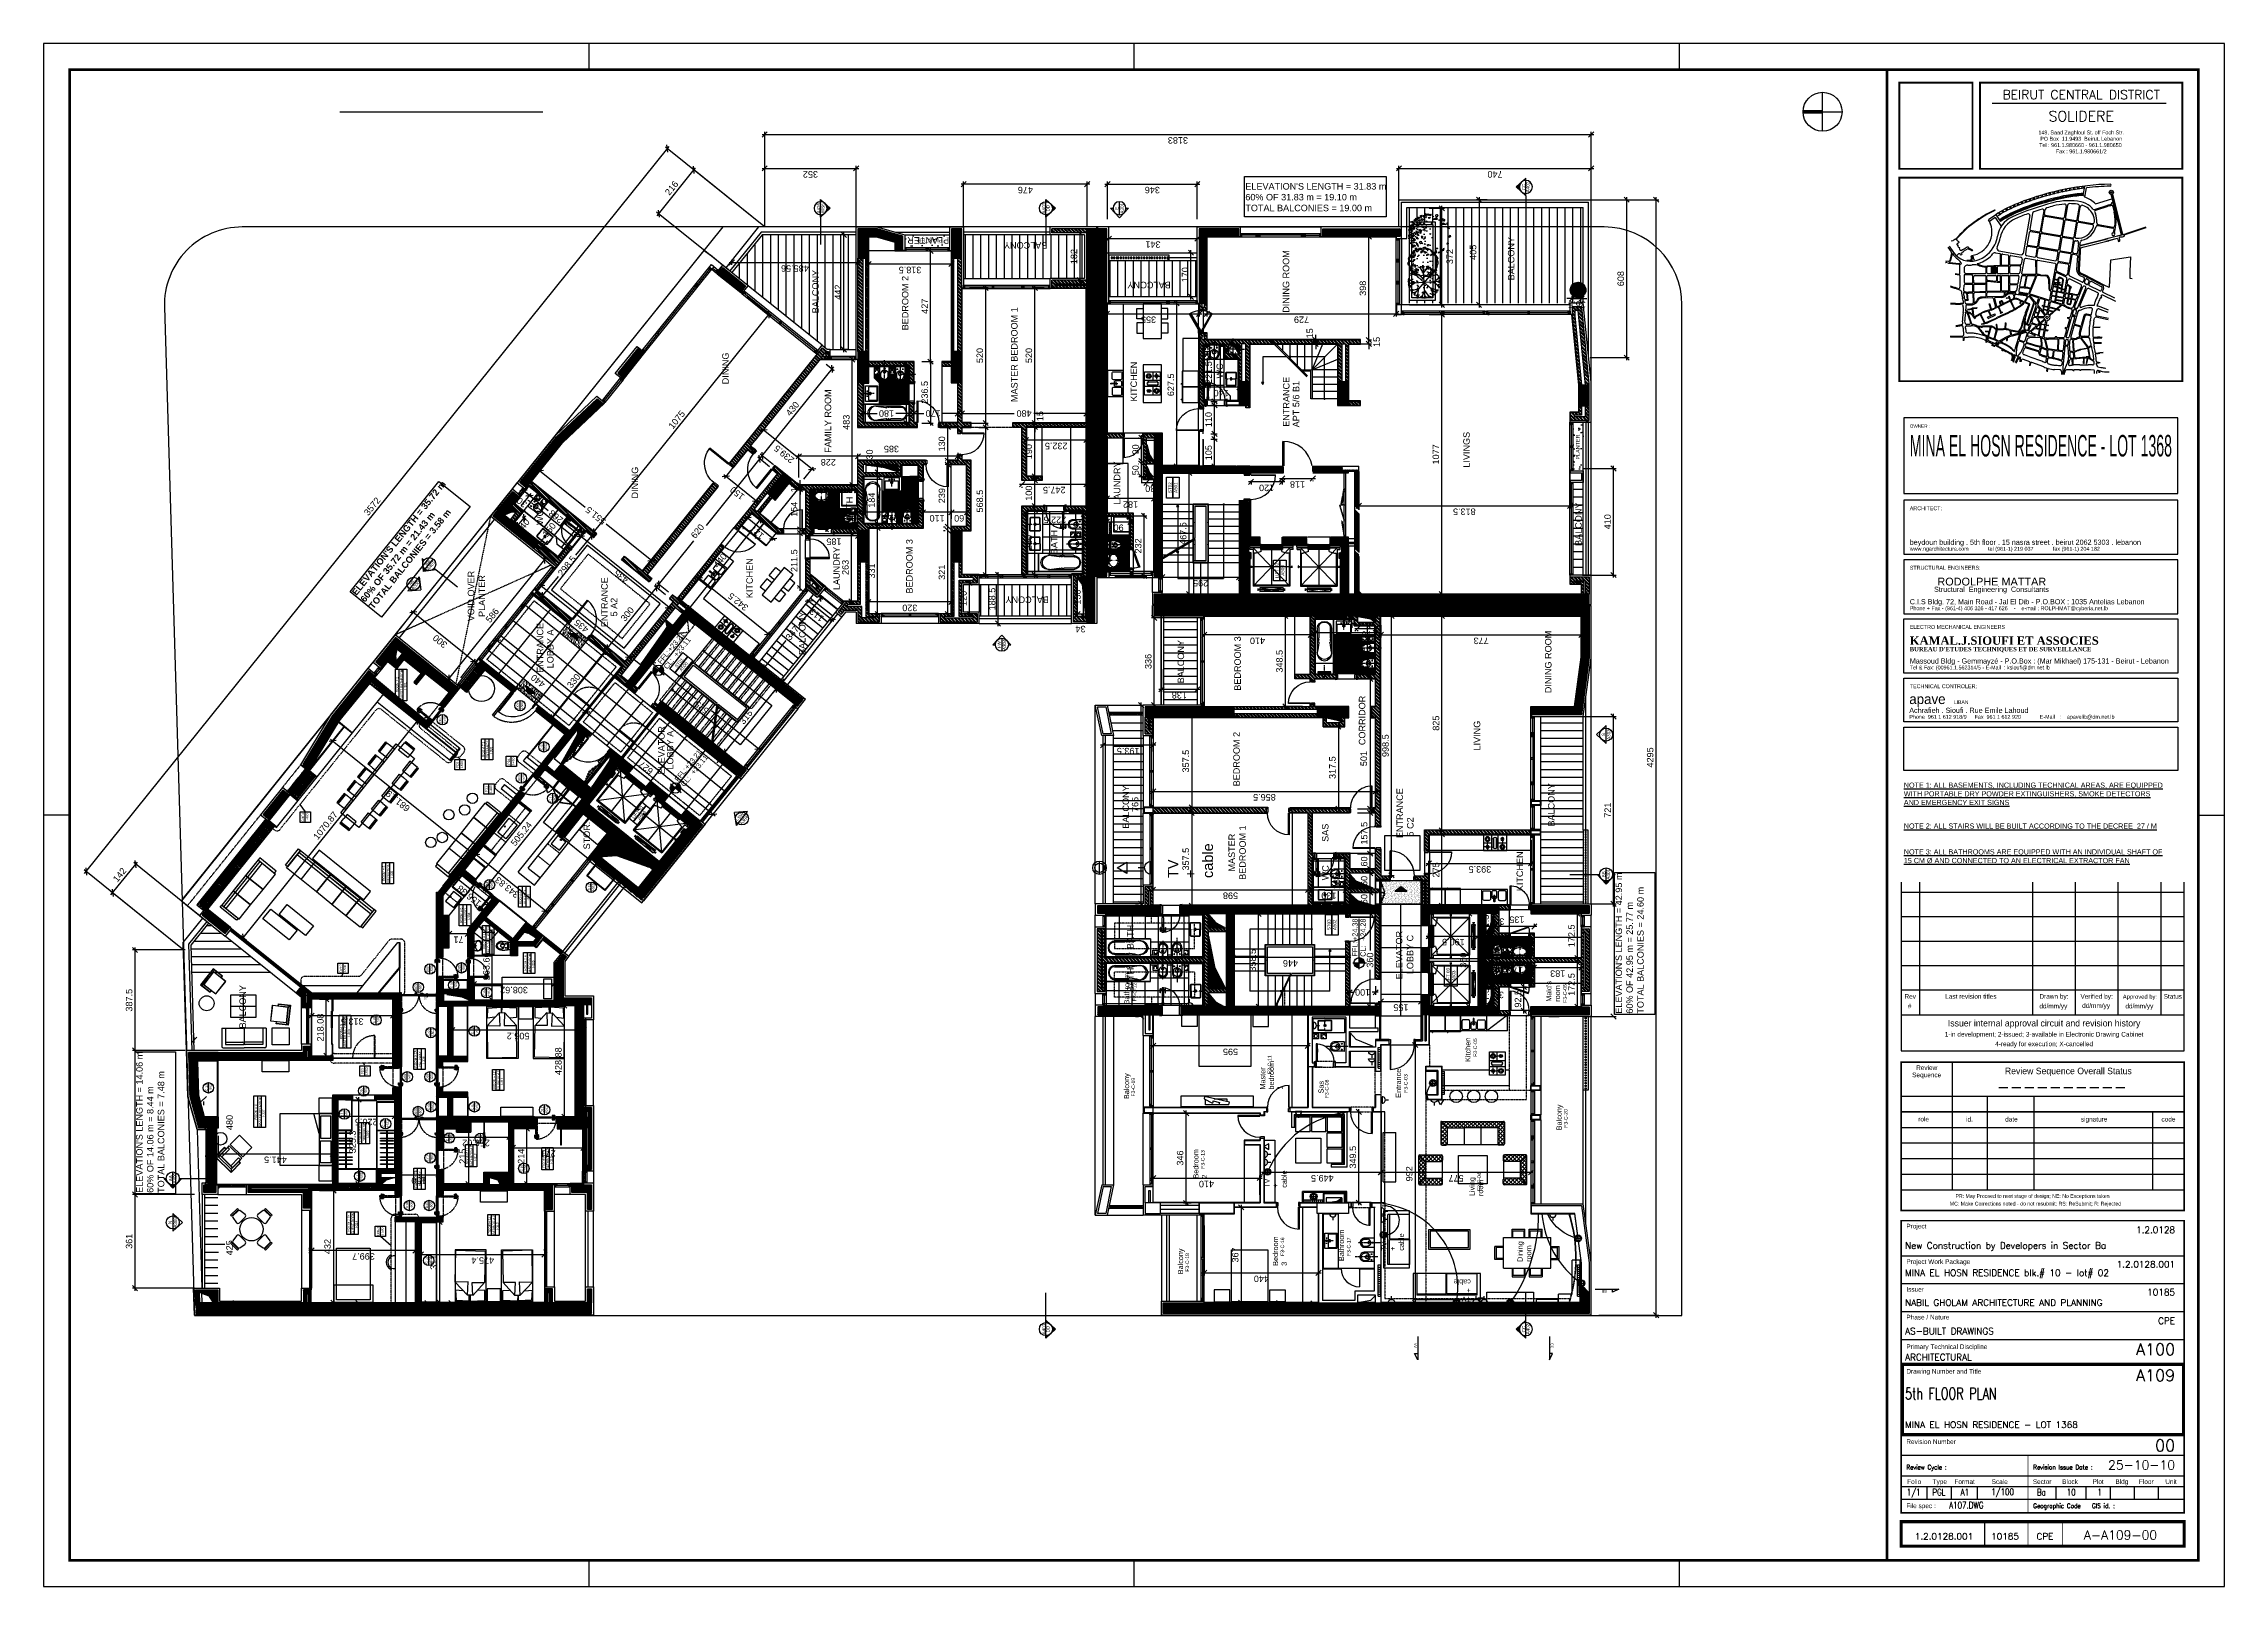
# Paper-space layout 'Layout1' of a CAD drawing. Extents: x 0 to 840, y 0 to 594.
# The model-space entities are those that its viewports show. They can reach past a viewport. Long polylines and large blocks are cut down to what shows.
import ezdxf
from ezdxf.enums import TextEntityAlignment as Align

# ---------------------------------------------------------------- set-up
doc = ezdxf.new("R2010")
doc.units = 0
doc.header["$MEASUREMENT"] = 0
doc.header["$PDMODE"] = 35
doc.header["$PDSIZE"] = 0.3
for name, pattern in [('9-48-Xref plan$0$DASHDOT', [1, 0.5, -0.25, 0, -0.25]), ('9-48-Xref plan$0$DASHDOTX2', [50.8, 25.4, -12.7, 0, -12.7]), ('9-48-Xref plan$0$DASHED', [0.75, 0.5, -0.25]), ('9-48-Xref plan$0$HIDDEN', [0.3, 0.2, -0.1]), ('9-48-Xref plan$0$HIDDEN2', [0.1875, 0.125, -0.0625]), ('CENTER', [2, 1.25, -0.25, 0.25, -0.25]), ('DASHDOT2', [0.5, 0.25, -0.125, 0, -0.125]), ('DASHDOTX2', [50.8, 25.4, -12.7, 0, -12.7]), ('DASHED', [0.75, 0.5, -0.25]), ('HIDDEN', [0.375, 0.25, -0.125]), ('HIDDEN2', [0.1875, 0.125, -0.0625]), ('S-2ND-3RD-4-5-6TH$0$HIDDEN2', [0.1875, 0.125, -0.0625])]:
    doc.linetypes.add(name, pattern=pattern)
doc.layers.get('0').update_dxf_attribs({"linetype": 'CONTINUOUS'})
doc.layers.get('DEFPOINTS').update_dxf_attribs({"linetype": 'CONTINUOUS'})
for name, color, linetype in [('0-DASHED', 8, 'DASHED'), ('01-cartouche', 7, 'CONTINUOUS'), ('04', 4, 'CONTINUOUS'), ('60%', 7, 'CONTINUOUS'), ('9-48-Xref plan$0$0-DASHED', 8, '9-48-Xref plan$0$DASHED'), ('9-48-Xref plan$0$A-ALU', 9, 'CONTINUOUS'), ('9-48-Xref plan$0$A-asc', 15, 'CONTINUOUS'), ('9-48-Xref plan$0$A-AXIS-SANITARY', 10, '9-48-Xref plan$0$DASHDOTX2'), ('9-48-Xref plan$0$A-Door', 1, 'CONTINUOUS'), ('9-48-Xref plan$0$A-DOORS', 1, 'CONTINUOUS'), ('9-48-Xref plan$0$A-FC-PROJECTION', 8, '9-48-Xref plan$0$HIDDEN2'), ('9-48-Xref plan$0$A-FLOR-HRAL', 15, 'CONTINUOUS'), ('9-48-Xref plan$0$A-FLOR-STRS', 40, 'CONTINUOUS'), ('9-48-Xref plan$0$A-FLOR-STRS-ARO', 1, 'CONTINUOUS'), ('9-48-Xref plan$0$A-HATCH-CONC', 8, 'CONTINUOUS'), ('9-48-Xref plan$0$A-PLASTER', 8, 'CONTINUOUS'), ('9-48-Xref plan$0$A-PORTE', 1, 'CONTINUOUS'), ('9-48-Xref plan$0$A-PROJ1H', 8, '9-48-Xref plan$0$HIDDEN2'), ('9-48-Xref plan$0$A-PROJECTION', 8, 'CONTINUOUS'), ('9-48-Xref plan$0$A-RADIATEUR HIDDEN', 4, '9-48-Xref plan$0$HIDDEN2'), ('9-48-Xref plan$0$a-revetement', 1, 'CONTINUOUS'), ('9-48-Xref plan$0$A-sect-marble', 1, 'CONTINUOUS'), ('9-48-Xref plan$0$a-shaft', 251, 'CONTINUOUS'), ('9-48-Xref plan$0$A-WALL', 6, 'CONTINUOUS'), ('9-48-Xref plan$0$AR-PROJ1', 15, 'CONTINUOUS'), ('9-48-Xref plan$0$AR01-WSEC', 2, 'CONTINUOUS'), ('9-48-Xref plan$0$AR10-METAL', 243, 'CONTINUOUS'), ('9-48-Xref plan$0$AR12-WOOD', 42, 'CONTINUOUS'), ('9-48-Xref plan$0$AR13-PLST', 31, 'CONTINUOUS'), ('9-48-Xref plan$0$AR14-BLST', 8, 'CONTINUOUS'), ('9-48-Xref plan$0$AR19-DOORS', 34, 'CONTINUOUS'), ('9-48-Xref plan$0$AR21-WIN', 142, 'CONTINUOUS'), ('9-48-Xref plan$0$AR22-LOUV', 152, 'CONTINUOUS'), ('9-48-Xref plan$0$AR24-CLOSET', 33, 'CONTINUOUS'), ('9-48-Xref plan$0$AR25-SANIT', 143, 'CONTINUOUS'), ('9-48-Xref plan$0$CON01-STRUCT', 6, 'CONTINUOUS'), ('9-48-Xref plan$0$CON02-NON-STRUCT', 5, 'CONTINUOUS'), ('9-48-Xref plan$0$FC01-PLANS', 43, 'CONTINUOUS'), ('9-48-Xref plan$0$HIDDEN', 1, '9-48-Xref plan$0$HIDDEN2'), ('9-48-Xref plan$0$HT01-STRUCT', 252, 'CONTINUOUS'), ('9-48-Xref plan$0$HT03-NON-STRUCT', 52, 'CONTINUOUS'), ('9-48-Xref plan$0$INT04-HINGE', 242, 'CONTINUOUS'), ('9-48-Xref plan$0$TIL01-TL', 52, 'CONTINUOUS'), ('9-48-Xref plan$0$TIL03-CLD', 53, 'CONTINUOUS'), ('A-ALU', 9, 'CONTINUOUS'), ('A-ANNO-ELTAG', 7, 'CONTINUOUS'), ('A-ANNO-EVTRTAG', 7, 'CONTINUOUS'), ('A-ANNO-LEVL', 3, 'CONTINUOUS'), ('A-ANNO-SECT-TAG', 7, 'CONTINUOUS'), ('A-ANNO-STR-TAG', 7, 'CONTINUOUS'), ('A-asc', 15, 'CONTINUOUS'), ('A-AXIS-SANITARY', 10, 'DASHDOTX2'), ('A-BALUST', 1, 'CONTINUOUS'), ('A-claustra', 9, 'CONTINUOUS'), ('A-closet', 252, 'CONTINUOUS'), ('a-dim', 3, 'CONTINUOUS'), ('A-Door', 1, 'CONTINUOUS'), ('A-DOORS', 1, 'CONTINUOUS'), ('A-ENT-ARROWS', 252, 'CONTINUOUS'), ('A-FC-HIDDEN', 8, 'HIDDEN2'), ('A-FLOR-FCL', 61, 'HIDDEN2'), ('A-FLOR-HRAL', 15, 'CONTINUOUS'), ('A-FLOR-PFIX', 61, 'CONTINUOUS'), ('A-FLOR-STRS', 40, 'CONTINUOUS'), ('A-FLOR-STRS-ARO', 1, 'CONTINUOUS'), ('A-FURN-CLOS', 1, 'CONTINUOUS'), ('A-FURNITURE', 252, 'CONTINUOUS'), ('A-HATCH-CONC', 8, 'CONTINUOUS'), ('A-HATCH-WALL', 8, 'CONTINUOUS'), ('A-heater', 61, 'CONTINUOUS'), ('A-HEATER-axis', 5, 'HIDDEN'), ('a-kitchen', 95, 'CONTINUOUS'), ('a-kitchen-50', 61, 'CONTINUOUS'), ('A-MECHANICAL', 8, 'CONTINUOUS'), ('A-moquette', 137, 'CONTINUOUS'), ('A-NOMENCLATURE', 3, 'CONTINUOUS'), ('A-PLASTER', 8, 'CONTINUOUS'), ('A-PORTE', 1, 'CONTINUOUS'), ('A-proj-marble', 137, 'CONTINUOUS'), ('A-PROJ-TIL-BATH', 8, 'CONTINUOUS'), ('A-proj-wood', 5, 'CONTINUOUS'), ('A-PROJ1H', 9, 'HIDDEN2'), ('A-PROJECTION', 9, 'CONTINUOUS'), ('a-revetement', 1, 'CONTINUOUS'), ('A-SANIT', 95, 'CONTINUOUS'), ('A-sect-marble', 1, 'CONTINUOUS'), ('A-SECT-TILE', 12, 'CONTINUOUS'), ('a-shaft', 251, 'CONTINUOUS'), ('A-STAIR', 9, 'CONTINUOUS'), ('a-stru-fac', 200, 'CONTINUOUS'), ('a-text-red', 10, 'CONTINUOUS'), ('A-TILES', 137, 'CONTINUOUS'), ('A-TREES', 63, 'CONTINUOUS'), ('A-WALL', 4, 'CONTINUOUS'), ('AR-PROJ1', 15, 'CONTINUOUS'), ('AR10-METAL', 243, 'CONTINUOUS'), ('AR24-CLOSET', 33, 'CONTINUOUS'), ('AR25-FURN', 142, 'CONTINUOUS'), ('AR26-SANIT', 143, 'CONTINUOUS'), ('AR27-KITCHEN', 42, 'CONTINUOUS'), ('COT', 250, 'CONTINUOUS'), ('DM02-AX-50', 11, 'CONTINUOUS'), ('DM04-ARCH-100', 21, 'CONTINUOUS'), ('DM05-ARCH-50', 21, 'CONTINUOUS'), ('dr', 250, 'CONTINUOUS'), ('E-Low Current', 4, 'CONTINUOUS'), ('E-POWER', 4, 'CONTINUOUS'), ('fp', 5, 'CONTINUOUS'), ('fur', 7, 'CONTINUOUS'), ('h', 252, 'CONTINUOUS'), ('hh', 254, 'CONTINUOUS'), ('l', 7, 'CONTINUOUS'), ('p', 251, 'HIDDEN2'), ('Parcelle$0$N-PLOT', 5, 'CONTINUOUS'), ('S-2ND-3RD-4-5-6TH$0$a-joint', 15, 'S-2ND-3RD-4-5-6TH$0$HIDDEN2'), ('S-2ND-3RD-4-5-6TH$0$A-SHAFT 1ST', 8, 'CONTINUOUS'), ('S-2ND-3RD-4-5-6TH$0$A-SHAFT 2-3-4-5-6', 8, 'CONTINUOUS'), ('S-2ND-3RD-4-5-6TH$0$A-SHAFT GR', 8, 'CONTINUOUS'), ('S-2ND-3RD-4-5-6TH$0$A-STR 2-3-4-5-6', 2, 'CONTINUOUS'), ('S-2ND-3RD-4-5-6TH$0$N-PLOT', 5, 'CONTINUOUS'), ('S-2ND-3RD-4-5-6TH$0$RM-P-CLMNS-C-CONTOUR', 6, 'CONTINUOUS'), ('SMB01-GEN-SMB', 13, 'CONTINUOUS'), ('SMB05-DOOR-NO', 32, 'CONTINUOUS'), ('SMB06-CL-NO', 42, 'CONTINUOUS'), ('SMB09-ROOM-NO', 52, 'CONTINUOUS'), ('SMB16-FURN', 142, 'CONTINUOUS'), ('SMB22-DET-SMB', 52, 'CONTINUOUS'), ('str', 6, 'CONTINUOUS'), ('txt', 250, 'CONTINUOUS'), ('v', 161, 'CONTINUOUS'), ('w', 4, 'CONTINUOUS'), ('wood', 38, 'CONTINUOUS'), ('X-TIT-A', 7, 'CONTINUOUS')]:
    doc.layers.add(name, color=color, linetype=linetype)
doc.layers.add('02-cadre', color=6, linetype='CONTINUOUS', plot=False)
doc.styles.add('9-48-Xref plan$0$STANDARD', font='txt')
doc.styles.add('A100-STEXT', font='ARIAL.TTF', dxfattribs={"height": 0.25})
doc.styles.add('arial', font='ARIAL.TTF', dxfattribs={"height": 0.1})
doc.styles.add('ATTR', font='romans.shx', dxfattribs={"width": 0.8, "height": 0.7})
doc.styles.add('BLOCK', font='ARIAL.TTF', dxfattribs={"width": 0.8, "height": 0.25})
doc.styles.add('raa', font='ARIAL.TTF')
doc.styles.add('ROMAND', font='romand')
doc.styles.add('ROMAND07', font='ROMAND.SHX', dxfattribs={"width": 0.7})
doc.styles.add('ROMAND08', font='ROMAND.SHX', dxfattribs={"width": 0.8})
doc.styles.add('ROMANS08', font='ROMANS.SHX', dxfattribs={"width": 0.8})
doc.styles.add('STYLE-DIM', font='ARIAL.TTF')
doc.styles.add('STYLE1', font='ARIAL.TTF')
doc.dimstyles.new('A100-DIM', dxfattribs={"dimtxt": 0.25, "dimasz": 0.2, "dimexe": 0.1, "dimexo": 0.3, "dimgap": 0.1, "dimtad": 1, "dimlfac": 100, "dimrnd": 0.5, "dimdsep": 46, "dimtxsty": 'A100-STEXT', "dimblk1": 'OBLIQUE', "dimblk2": 'OBLIQUE', "dimsah": 1, "dimcen": -0.05, "dimdle": 0.1, "dimclrd": 15, "dimclre": 15, "dimclrt": 256, "dimadec": 0, "dimazin": 0, "dimtfac": 0.28, "dimtix": 1, "dimtmove": 2, "dimatfit": 3, "dimldrblk": 'OBLIQUE', "dimfxl": 0, "dimtolj": 1, "dimarcsym": 0})
doc.dimstyles.new('dim-law', dxfattribs={"dimtxt": 0.25, "dimasz": 0.2, "dimexe": 0.1, "dimexo": 0.3, "dimgap": 0.1, "dimtad": 1, "dimlfac": 100, "dimdsep": 46, "dimtxsty": 'A100-STEXT', "dimblk1": 'OBLIQUE', "dimblk2": 'OBLIQUE', "dimsah": 1, "dimcen": -0.05, "dimdle": 0.1, "dimclrd": 15, "dimclre": 15, "dimclrt": 256, "dimadec": 0, "dimazin": 0, "dimtfac": 0.28, "dimtix": 1, "dimtmove": 2, "dimatfit": 3, "dimldrblk": 'OBLIQUE', "dimfxl": 0, "dimtolj": 1, "dimarcsym": 0})
pattern_1 = [(45, (-4e-09, -138.73489), (-0.06629126, 0.06629126), []), (45, (0.04419, -138.73489), (-0.06629126, 0.06629126), [])]
pattern_2 = [(45, (8e-11, -138.735676), (-0.022097087, 0.022097087), [])]
pattern_3 = [(0, (8e-11, -138.73568), (0, 0.3), [])]
pattern_4 = [(315, (8e-11, -138.735676), (0.014142136, 0.014142136), [])]
pattern_5 = [(90, (30.60837, -130.63568), (-0.3, 2e-17), [])]
pattern_6 = [(0, (30.60837, -130.63568), (0, 0.3), [])]
pattern_7 = [(37.5, (8e-11, -138.735676), (-0.00314967, 0.09634119), [0, -0.076, 0, -0.085, 0, -0.08125]), (7.5, (8e-11, -138.73568), (0.08848884, 0.1411073), [0, -0.041, 0, -0.0685, 0, -0.02625]), (327.5, (-0.0615, -138.735676), (0.15570709, 0.00028295), [0, -0.025, 0, -0.09, 0, -0.1175]), (317.5, (-0.0615, -138.73568), (0.15030633, 0.04388378), [0, -0.0125, 0, -0.059, 0, -0.0675])]
pattern_8 = [(90, (8e-11, -138.73568), (-0.3, 2e-17), [])]
pattern_9 = [(45, (8.92711, -200.333704), (-0.026516504, 0.026516504), [])]
pattern_10 = [(45, (8.927112, -200.333704), (-0.0212132034, 0.0212132034), []), (135, (8.927112, -200.333704), (-0.0212132034, -0.0212132034), [])]
pattern_11 = [(90, (8.92711, -200.333704), (-0.05, 1e-17), [])]
pattern_12 = [(45, (-1e-08, -138.735676), (-0.022097087, 0.022097087), [])]
pattern_13 = [(45, (-83.039656, -166.41919), (-0.022097087, 0.022097087), [])]

psp = doc.layouts.get("Layout1")

msp = doc.modelspace()

# ---------------------------------------------------------------- texts
at = {"layer": '60%', "char_height": 0.5, "width": 8.6831907, "attachment_point": 1, "style": 'STYLE1'}
for s, insert in [("{\\H0.5x;ELEVATION'S LENGTH = 14.06 m\\P60% OF 14.06 m = 8.44 m\\PTOTAL BALCONIES = 7.48 m}", (4.71838, -79.19328)), ("{\\H0.5x;ELEVATION'S LENGTH = 42.95 m\\P60% OF 42.95 m = 25.77 m\\PTOTAL BALCONIES = 24.60 m}", (11.61856, -136.17723))]:
    msp.add_mtext(s, dxfattribs=dict(at, insert=insert))
at = {"layer": '60%', "width": 8.6831907, "attachment_point": 1, "style": 'STYLE1'}
for s, insert, char_height, rotation in [("{\\fArial|b1|i0|c0|p34;\\H0.5x;ELEVATION'S LENGTH = 35.72 m\\P60% OF 35.72 m = 21.43 m\\PTOTAL BALCONIES = 3.58 m}", (27.85546, -87.48417), 0.5, 321.1937094), ("ELEVATION'S LENGTH = 31.83 m\\P60% OF 31.83 m = 19.10 m\\PTOTAL BALCONIES = 19.00 m", (43.59808, -121.91758), 0.25, 270)]:
    msp.add_mtext(s, dxfattribs=dict(at, insert=insert, char_height=char_height, rotation=rotation))
at = {"layer": '9-48-Xref plan$0$A-RADIATEUR HIDDEN', "style": '9-48-Xref plan$0$STANDARD'}
for rotation, p in [(90, (4.93758, -86.63778)), (321.1937095, (25.45471, -98.40018))]:
    msp.add_text('R', height=0.10349, rotation=rotation, dxfattribs=at).set_placement(p)
msp.add_text('R', height=0.10349, dxfattribs=at).set_placement((4.4076, -95.07076))
at = {"layer": 'a-dim', "insert": (2.60337, -82.78943), "char_height": 0.25, "attachment_point": 5, "rotation": 0, "style": 'A100-STEXT'}
msp.add_mtext('\\A1;425', dxfattribs=at)
at = {"layer": 'a-dim', "insert": (7.42837, -82.78943), "char_height": 0.25, "attachment_point": 5, "style": 'A100-STEXT'}
msp.add_mtext('\\A1;480', dxfattribs=at)
at = {"layer": 'A-NOMENCLATURE', "style": 'A100-STEXT'}
for s, p in [('BALCONY', (11.04947, -83.42015)), ('ENTRANCE', (24.74155, -94.87621)), ('WC', (30.43447, -94.87026)), ('LOBBY A', (24.91644, -95.27052)), ('STOR.', (17.94269, -96.67495)), ('ENTRANCE', (26.49919, -97.3571)), ('5 A2', (26.91302, -97.72409)), ('DINING', (31.45306, -98.52973)), ('ELEVATOR', (20.8271, -99.54971)), ('LOBBY A', (21.01743, -99.88585)), ('DINING', (35.85233, -102.01859)), ('KITCHEN', (27.61792, -102.94505)), ('BALCONY', (25.42747, -104.97685)), ('FAMILY ROOM', (33.20968, -105.96556)), ('BALCONY', (38.58538, -105.48552)), ('LAUNDRY', (27.92788, -106.29459)), ('BATH', (30.58977, -106.79283)), ('BATH', (35.10658, -108.15161)), ('BEDROOM 3', (27.79461, -109.10193)), ('BATH', (31.12072, -109.06241)), ('BEDROOM 2', (37.92955, -108.93908)), ('MASTER BEDROOM 1', (35.16905, -113.14388)), ('BATH', (29.31198, -114.67861)), ('BATH', (12.45484, -117.61282)), ('BATH', (14.10484, -117.61282)), ('BALCONY', (18.73996, -117.43754)), ('WC', (28.83263, -117.39557)), ('KITCHEN', (35.18798, -117.74427)), ('BALCONY', (24.33555, -119.55818)), ('WC', (36.0755, -121.05773)), ('BEDROOM 2', (20.37124, -121.70268)), ('BEDROOM 3', (24.05384, -121.74445)), ('ENTRANCE', (34.21677, -123.61812)), ('DINING ROOM', (38.60607, -123.60848)), ('APT 5/6 B1', (34.19368, -123.99636)), ('WC', (16.75517, -125.12679)), ('BATH', (24.95484, -126.01402)), ('ELEVATOR', (12.94057, -127.96665)), ('LOBBY C', (13.13821, -128.38804)), ('ENTRANCE', (18.37841, -127.9885)), ('5 C2', (18.43979, -128.39519)), ('LIVING', (21.75043, -130.9663)), ('LIVINGS', (32.64114, -130.56009)), ('WC', (12.8796, -131.71332)), ('WC', (13.95804, -131.71332)), ('KITCHEN', (16.33326, -132.61398)), ('BALCONY', (39.85254, -132.28188)), ('DINING ROOM', (23.95686, -133.70981)), ('BALCONY', (18.82261, -133.82792)), ('BALCONY', (29.62735, -134.87266))]:
    msp.add_text(s, height=0.25, dxfattribs=at).set_placement(p)
for s, p in [('PLANTER', (41.51709, -110.50921)), ('BALCONY', (27.68023, -114.34897)), ('BALCONY', (41.32583, -114.29184)), ('BALCONY', (39.79778, -119.04063))]:
    msp.add_text(s, height=0.25, rotation=90, dxfattribs=at).set_placement(p)
for s, p in [('LAUNDRY ', (32.0935, -116.97703)), ('SAS', (18.58309, -124.99464)), ('CORRIDOR', (22.90849, -126.41403))]:
    msp.add_text(s, height=0.25, dxfattribs=at).set_placement(p, align=Align.MIDDLE)
at = {"layer": 'A-NOMENCLATURE', "char_height": 0.25, "style": 'A100-STEXT'}
for s, insert, width, attachment_point in [('VOID OVER\\PPLANTER', (27.69842, -91.9665), 7.586, 2), ('MASTER\\PBEDROOM 1', (17.81895, -121.60362), 3.6481924, 5)]:
    msp.add_mtext(s, dxfattribs=dict(at, insert=insert, width=width, attachment_point=attachment_point))
at = {"layer": 'a-text-red', "style": 'A100-STEXT'}
msp.add_text('PLANTER', height=0.15, rotation=90, dxfattribs=at).set_placement((41.46576, -110.24637))
msp.add_text('PLANTER', height=0.15, dxfattribs=at).set_placement((32.95147, -134.79977))
at = {"layer": 'COT', "insert": (-1.24984, -128.51268), "char_height": 0.099628, "width": 8.3323599, "attachment_point": 7, "style": 'arial'}
msp.add_mtext('AA', dxfattribs=at)
at = {"layer": 'COT', "char_height": 0.099628, "width": 8.3323599, "attachment_point": 7, "style": 'arial'}
for s, insert, rotation in [('CC', (-1.06476, -133.68043), 180), ('BB', (0.97279, -135.83242), 90)]:
    msp.add_mtext(s, dxfattribs=dict(at, insert=insert, rotation=rotation))
at = {"layer": 'DM05-ARCH-50', "insert": (12.22077, -90.32651), "char_height": 0.08, "attachment_point": 5, "style": 'STYLE-DIM'}
msp.add_mtext('\\A1;50', dxfattribs=at)
at = {"layer": 'E-POWER', "attachment_point": 1}
for s, insert, char_height, width in [('{\\fArial|b0|i0|c0|p34;TV + cable}', (16.84147, -118.93655), 0.4, 0.0317152), ('{\\fArial|b0|i0|c0|p34;TV \\P+ cable}', (4.91353, -122.64847), 0.2, 0.0158576), ('{\\fArial|b0|i0|c0|p34;TV \\P+ cable}', (2.48914, -127.15819), 0.2, 0.0158576)]:
    msp.add_mtext(s, dxfattribs=dict(at, insert=insert, char_height=char_height, width=width))
at = {"layer": 'E-POWER', "insert": (0.52083, -130.60386), "char_height": 0.2, "width": 0.0158576, "attachment_point": 1, "rotation": 90}
msp.add_mtext('{\\fArial|b0|i0|c0|p34;TV \\P+ cable}', dxfattribs=at)
at = {"layer": 'SMB05-DOOR-NO', "style": 'raa'}
for s, p in [('I-500', (8.64515, -88.03798)), ('D10', (8.65593, -87.86982)), ('I-500', (4.23185, -89.79414)), ('D14', (4.24263, -89.62599)), ('I-500', (9.1866, -89.71493)), ('D09 ', (9.19738, -89.54677)), ('I-500', (4.23185, -90.55962)), ('D13', (4.24263, -90.39147)), ('I-500', (6.06239, -90.59134)), ('D12', (6.07318, -90.42319)), ('D07b ', (7.8631, -89.96769)), ('I-500', (7.85231, -90.13585)), ('I-500', (9.1866, -90.58393)), ('D08 ', (9.19738, -90.41577)), ('D07a ', (12.64682, -89.96769)), ('I-500', (12.63604, -90.13585)), ('I-500', (13.33389, -90.58393)), ('D06 ', (13.34467, -90.41577)), ('I-500', (22.93577, -91.06586)), ('D02 ', (22.94655, -90.89771)), ('I-500', (13.382, -91.80069)), ('D05 ', (13.39278, -91.63253)), ('I-500', (16.58098, -92.87916)), ('D04 ', (16.59177, -92.711)), ('I-500', (20.68942, -94.10775)), ('D03 ', (20.7002, -93.93959)), ('I-500', (23.47876, -94.05594)), ('D01 ', (23.48954, -93.88778)), ('D11', (7.92785, -94.83214)), ('I-500', (7.91706, -95.0003))]:
    msp.add_text(s, height=0.0875, dxfattribs=at).set_placement(p, align=Align.MIDDLE_CENTER)
at = {"layer": 'SMB06-CL-NO', "style": 'raa'}
for s, p in [('I-502', (8.76178, -82.05434)), ('C 13', (8.77256, -81.89965)), ('I-502', (7.75, -87.28864)), ('C 10', (7.76079, -87.13395)), ('I-502', (5.36011, -87.88127)), ('C 11', (5.37089, -87.72659)), ('I-502', (7.38164, -88.87798)), ('C 12', (7.39242, -88.7233)), ('I-502', (11.36984, -88.51099)), ('C 09', (11.38063, -88.3563)), ('I-502', (2.11844, -90.54141)), ('C 16', (2.12922, -90.38672)), ('I-502', (8.03227, -90.62496)), ('C 06', (8.04305, -90.47028)), ('I-502', (10.89035, -90.62496)), ('C 05', (10.90113, -90.47028)), ('I-502', (6.82592, -91.32659)), ('C 13', (6.83671, -91.1719)), ('I-502', (12.71898, -91.50447)), ('C 03', (12.72976, -91.34979)), ('C 14', (6.82528, -92.37661)), ('I-502', (8.03227, -92.29862)), ('C 07', (8.04305, -92.14394)), ('I-502', (10.94914, -92.29862)), ('C 08', (10.95992, -92.14394)), ('I-502', (6.81449, -92.53129)), ('I-502', (12.42664, -92.77063)), ('C 04', (12.43743, -92.61595)), ('C 15', (5.67341, -94.0468)), ('I-502', (5.66263, -94.20149)), ('C 01', (21.90406, -94.82099)), ('I-502', (19.90542, -95.31502)), ('C 17', (19.91621, -95.16033)), ('I-502', (21.89327, -94.97567)), ('I-502', (16.48571, -96.80052)), ('C 02', (16.4965, -96.64583))]:
    msp.add_text(s, height=0.0875, dxfattribs=at).set_placement(p, align=Align.MIDDLE_CENTER)
at = {"layer": 'SMB09-ROOM-NO', "style": 'raa'}
for s, p in [('MASTER BEDROOM', (7.83591, -83.96324)), ('ROOM # 8', (7.83512, -83.79929)), ('I-307', (7.79267, -84.10215)), ('ROOM # 15', (3.55185, -87.37947)), ('MASTER BATHROOM', (10.92214, -87.23198)), ('ROOM # 9', (10.92134, -87.08757)), ('I-308', (10.87889, -87.39043)), ('GUEST ROOM', (3.55265, -87.54342)), ('I-314', (3.5094, -87.68233)), ('ROOM # 10', (7.01762, -87.81386)), ('DRESSING', (7.01841, -87.97781)), ('I-309', (6.97517, -88.11672)), ('RECEPTION', (17.02564, -88.89908)), ('ROOM # 3', (17.02484, -88.73513)), ('I-302', (16.98239, -89.03799)), ('GUEST BATHROOM', (24.28189, -89.41375)), ('ROOM # 2', (24.28885, -89.2498)), ('I-301', (24.23864, -89.55266)), ('ROOM # 7B', (5.25922, -89.95612)), ('HALLWAY', (5.26001, -90.12007)), ('I-306', (5.21677, -90.25898)), ('ROOM # 7A', (9.87524, -89.95612)), ('HALLWAY', (9.87603, -90.12007)), ('I-306', (9.83279, -90.25898)), ('BATHROOM 1', (6.14205, -92.11148)), ('ROOM # 11', (6.14125, -91.94754)), ('I-310', (6.0988, -92.2504)), ('ROOM # 5', (15.40833, -91.70968)), ('LAUNDRY', (15.40913, -91.87362)), ('I-304', (15.36588, -92.01253)), ('BEDROOM 2', (3.48345, -92.97101)), ('ROOM # 14', (3.48265, -92.80706)), ('I-313', (3.4402, -93.10992)), ('BEDROOM 1', (9.06512, -93.1452)), ('ROOM # 12', (9.06432, -92.98125)), ('I-311', (9.02187, -93.28411)), ('MAID BATHROOM', (14.45571, -92.76101)), ('ROOM # 16', (14.45492, -92.59707)), ('I-315', (14.41247, -92.89993)), ('ENTRANCE', (21.79532, -92.72591)), ('ROOM # 1', (21.79453, -92.56196)), ('I-300', (21.75208, -92.86482)), ('ROOM # 4', (16.12055, -93.99416)), ('ROOM # 13', (6.02305, -94.88906)), ('MAID ROOM', (13.56843, -94.34754)), ('ROOM # 6', (13.56764, -94.18359)), ('I-305', (13.52519, -94.48645)), ('KITCHEN', (16.12134, -94.15811)), ('I-303', (16.0781, -94.29702)), ('BATHROOM 2', (6.02384, -95.05301)), ('I-312', (5.9806, -95.19192))]:
    msp.add_text(s, height=0.0875, dxfattribs=at).set_placement(p, align=Align.MIDDLE_CENTER)
at = {"layer": 'SMB16-FURN', "style": 'raa'}
for s, p in [('CMF1 ', (19.19435, -85.61672)), ('I-400', (19.18356, -85.78487)), ('CMF2 ', (13.37111, -87.07004)), ('I-500', (13.36033, -87.23819)), ('CMF3 ', (3.25046, -88.50938)), ('I-500', (3.23967, -88.67754))]:
    msp.add_text(s, height=0.0875, dxfattribs=at).set_placement(p, align=Align.MIDDLE_CENTER)
at = {"layer": 'SMB22-DET-SMB', "style": 'raa'}
for s, p in [('I-500', (9.40562, -88.0819)), ('PD3 ', (9.4164, -87.91374)), ('PD2 ', (21.21326, -91.57155)), ('I-400', (21.20247, -91.73971)), ('I-400', (20.2698, -92.8594)), ('PD1 ', (20.28059, -92.69124)), ('I-400', (21.3374, -93.71796)), ('PD1 ', (21.34819, -93.5498))]:
    msp.add_text(s, height=0.0875, dxfattribs=at).set_placement(p, align=Align.MIDDLE_CENTER)
at = {"layer": 'txt', "attachment_point": 1}
for s, insert, char_height, width in [('{\\fArial|b0|i0|c0|p34;Balcony}', (8.32933, -117.24197), 0.2, 0.0158576), ('{\\fArial|b0|i0|c0|p34;F3-C-19}', (8.42784, -117.52999), 0.14, 0.0111003), ('{\\fArial|b0|i0|c0|p34;Bathroom}', (11.97379, -117.24585), 0.2, 0.0158576), ('{\\fArial|b0|i0|c0|p34;F3-C-12}', (12.09385, -117.58291), 0.14, 0.0111003), ('{\\fArial|b0|i0|c0|p34;Balcony}', (1.58352, -119.32006), 0.2, 0.0158576), ('{\\fArial|b0|i0|c0|p34;F3-C-18}', (1.68202, -119.60808), 0.14, 0.0111003), ('{\\fArial|b0|i0|c0|p34;Bedroom 2}', (5.26833, -119.9122), 0.2, 0.0158576), ('{\\fArial|b0|i0|c0|p34;F3-C-13}', (5.64614, -120.20596), 0.14, 0.0111003), ('{\\fArial|b0|i0|c0|p34;Master bedroom 1}', (8.69616, -122.48758), 0.2, 0.0158576), ('{\\fArial|b0|i0|c0|p34;Bedroom 3}', (1.90934, -122.97928), 0.2, 0.0158576), ('{\\fArial|b0|i0|c0|p34;F3-C-16}', (2.28715, -123.27303), 0.14, 0.0111003), ('{\\fArial|b0|i0|c0|p34;F3-C-11}', (9.29446, -122.77819), 0.14, 0.0111003), ('{\\fArial|b0|i0|c0|p34;F3-C-08}', (8.36292, -124.98352), 0.14, 0.0111003), ('{\\fArial|b0|i0|c0|p34;Sas}', (8.54567, -124.73428), 0.2, 0.0158576), ('{\\fArial|b0|i0|c0|p34;Bathroom}', (2.09109, -125.51805), 0.2, 0.0158576), ('{\\fArial|b0|i0|c0|p34;F3-C-17}', (2.28357, -125.82896), 0.14, 0.0111003), ('{\\fArial|b0|i0|c0|p34;Entrance}', (8.3789, -127.71395), 0.2, 0.0158576), ('{\\fArial|b0|i0|c0|p34;F3-C-03}', (8.57138, -128.02487), 0.14, 0.0111003), ('{\\fArial|b0|i0|c0|p34;Living room}', (4.5963, -130.54531), 0.2, 0.0158576), ('{\\fArial|b0|i0|c0|p34;F3-C-04}', (4.78878, -130.85622), 0.14, 0.0111003), ('{\\fArial|b0|i0|c0|p34;Kitchen}', (9.76067, -130.38933), 0.2, 0.0158576), ('{\\fArial|b0|i0|c0|p34;F3-C-05}', (9.95315, -130.70024), 0.14, 0.0111003), ('{\\fArial|b0|i0|c0|p34;Dining\\Proom}', (2.06087, -132.39961), 0.2, 0.0158576), ("{\\fArial|b0|i0|c0|p34;Maid's \\Proom}", (12.0769, -133.50513), 0.2, 0.0158576), ('{\\fArial|b0|i0|c0|p34;Balcony}', (7.12758, -133.90209), 0.2, 0.0158576), ('{\\fArial|b0|i0|c0|p34;F3-C-20}', (7.22609, -134.19012), 0.14, 0.0111003), ('{\\fArial|b0|i0|c0|p34;F3-C-06}', (12.03711, -134.15679), 0.14, 0.0111003)]:
    msp.add_mtext(s, dxfattribs=dict(at, insert=insert, char_height=char_height, width=width))

# ---------------------------------------------------------------- blocks, each defined once
blk = doc.blocks.new('cart_original')
h = blk.add_hatch(color=8)
edge = h.paths.add_edge_path()
edge.add_line((75.034, 50.551), (75.033, 50.808))
edge.add_line((75.033, 50.808), (75.19, 50.813))
edge.add_arc((75.191, 50.789), 0.024, 0.13503, 91.83913, ccw=False)
edge.add_line((75.215, 50.789), (75.216, 50.575))
edge.add_arc((75.192, 50.575), 0.024, -89.86503, 0.13488, ccw=False)
edge.add_line((75.192, 50.551), (75.034, 50.551))
at = {"layer": '', "color": 7, "linetype": 'Continuous'}
for p, q in [((0, 59.4), (0, 58.4)), ((0, 59.4), (0, 58.4)), ((21, 59.4), (21, 58.4)), ((42, 59.4), (42, 58.4)), ((63, 59.4), (63, 58.4)), ((1, 29.7), (0, 29.7)), ((83, 29.7), (84, 29.7)), ((0, 1), (0, 0)), ((0, 1), (0, 0)), ((21, 1), (21, 0)), ((42, 1), (42, 0)), ((63, 1), (63, 0))]:
    blk.add_line(p, q, dxfattribs=at)
at = {"layer": '', "color": 5, "linetype": 'Continuous'}
for p, q in [((75.059, 57.112), (81.76, 57.112)), ((78.558, 53.553), (78.62, 53.918)), ((78.627, 53.483), (78.689, 53.846)), ((75.759, 53.041), (75.726, 53.113)), ((75.762, 53.13), (75.796, 53.058)), ((75.905, 53.107), (75.874, 53.18)), ((75.911, 53.196), (75.942, 53.122)), ((76.053, 53.168), (76.024, 53.242)), ((76.061, 53.257), (76.09, 53.183)), ((76.202, 53.226), (76.174, 53.301)), ((76.211, 53.315), (76.24, 53.241)), ((77.029, 52.825), (77.052, 52.956)), ((77.068, 52.845), (77.098, 53.015)), ((77.906, 53.15), (77.828, 52.711)), ((77.959, 53.174), (77.875, 52.703)), ((78.33, 52.623), (78.414, 53.123)), ((78.365, 52.616), (78.449, 53.109)), ((78.558, 53.553), (78.637, 53.54)), ((78.996, 53.012), (79.514, 53.178)), ((78.996, 53.012), (79.514, 53.178)), ((78.996, 53.012), (79.514, 53.178)), ((79.037, 53.228), (79.669, 53.43)), ((79.042, 52.991), (79.524, 53.146)), ((79.042, 52.991), (79.524, 53.146)), ((79.042, 52.991), (79.524, 53.146)), ((79.564, 53.192), (79.616, 53.205)), ((79.564, 53.192), (79.616, 53.205)), ((79.564, 53.192), (79.616, 53.205)), ((79.572, 53.159), (79.624, 53.172)), ((79.572, 53.159), (79.624, 53.172)), ((79.572, 53.159), (79.624, 53.172)), ((79.629, 53.589), (80.021, 52.036)), ((79.646, 53.275), (79.705, 53.29)), ((79.662, 53.597), (80.055, 52.042)), ((79.692, 53.287), (79.707, 53.228)), ((79.692, 53.287), (79.707, 53.228)), ((79.692, 53.287), (79.707, 53.228)), ((79.697, 53.129), (79.75, 52.916)), ((79.707, 53.228), (79.783, 52.925)), ((79.707, 53.228), (79.783, 52.925)), ((75.192, 52.811), (74.914, 52.612)), ((74.955, 52.553), (74.914, 52.612)), ((74.955, 52.553), (74.914, 52.612)), ((75.172, 52.7), (74.958, 52.546)), ((75.172, 52.7), (75.389, 52.391)), ((75.191, 52.812), (75.375, 52.55)), ((75.191, 52.812), (75.375, 52.55)), ((76.503, 52.782), (76.245, 51.323)), ((76.477, 52.119), (76.402, 51.692)), ((76.608, 52.858), (76.502, 52.258)), ((76.534, 52.212), (76.87, 52.152)), ((76.547, 52.168), (76.863, 52.112)), ((76.916, 52.185), (77.029, 52.825)), ((76.951, 52.179), (77.047, 52.726)), ((76.976, 52.092), (77.668, 51.97)), ((76.983, 52.132), (77.675, 52.01)), ((77.094, 52.759), (77.775, 52.638)), ((77.101, 52.799), (77.782, 52.679)), ((77.807, 52.592), (77.707, 52.033)), ((77.854, 52.584), (77.755, 52.025)), ((77.9, 52.616), (78.277, 52.55)), ((77.908, 52.656), (78.283, 52.59)), ((78.217, 51.955), (78.31, 52.504)), ((78.253, 51.952), (78.345, 52.497)), ((78.391, 52.53), (78.916, 52.437)), ((78.398, 52.57), (78.923, 52.477)), ((79.13, 52.402), (79.708, 52.3)), ((79.136, 52.436), (79.714, 52.334)), ((80.872, 52.309), (80.9, 52.312)), ((73.349, 51.568), (73.481, 51.38)), ((73.398, 51.602), (73.568, 51.361)), ((73.49, 51.336), (73.422, 51.051)), ((73.515, 51.319), (73.45, 51.044)), ((74.27, 51.225), (74.267, 51.242)), ((75.18, 51.349), (75.347, 51.319)), ((75.314, 51.426), (76.176, 51.274)), ((75.381, 50.877), (75.38, 51.28)), ((75.416, 50.88), (75.415, 51.259)), ((75.462, 51.299), (75.665, 51.263)), ((75.78, 51.243), (76.159, 51.176)), ((76.381, 51.573), (76.334, 51.307)), ((76.427, 51.605), (76.763, 51.546)), ((76.427, 51.605), (76.763, 51.546)), ((76.434, 51.645), (76.77, 51.586)), ((76.434, 51.645), (76.77, 51.586)), ((76.745, 51.214), (76.795, 51.5)), ((76.779, 51.208), (76.829, 51.493)), ((76.816, 51.618), (76.895, 52.066)), ((76.85, 51.612), (76.93, 52.06)), ((76.876, 51.526), (77.555, 51.406)), ((76.876, 51.526), (77.555, 51.406)), ((77.588, 51.359), (77.537, 51.074)), ((77.635, 51.351), (77.583, 51.056)), ((77.69, 51.938), (77.609, 51.478)), ((77.738, 51.929), (77.656, 51.47)), ((77.681, 51.384), (78.068, 51.315)), ((77.681, 51.384), (78.068, 51.315)), ((77.688, 51.424), (78.074, 51.356)), ((77.688, 51.424), (78.074, 51.356)), ((77.77, 51.952), (78.145, 51.886)), ((77.777, 51.992), (78.17, 51.923)), ((78.01, 50.515), (78.136, 51.262)), ((78.051, 50.974), (78.101, 51.269)), ((78.121, 51.388), (78.193, 51.817)), ((78.156, 51.381), (78.223, 51.778)), ((78.182, 51.295), (78.306, 51.273)), ((78.182, 51.295), (78.306, 51.273)), ((78.189, 51.335), (78.299, 51.316)), ((78.189, 51.335), (78.299, 51.316)), ((78.353, 51.468), (78.346, 51.353)), ((78.407, 51.38), (78.365, 50.693)), ((78.378, 51.682), (78.387, 51.738)), ((78.412, 51.464), (78.396, 51.192)), ((78.447, 51.378), (78.405, 50.691)), ((78.436, 51.673), (78.452, 51.764)), ((78.447, 51.378), (78.45, 51.457)), ((79.396, 51.857), (79.526, 51.891)), ((79.416, 51.78), (79.546, 51.813)), ((79.522, 51.906), (79.579, 51.921)), ((79.871, 51.897), (79.88, 51.89)), ((79.871, 51.897), (79.88, 51.89)), ((79.871, 51.897), (79.88, 51.89)), ((79.871, 51.897), (79.88, 51.89)), ((79.871, 51.897), (79.88, 51.89)), ((79.871, 51.897), (79.88, 51.89)), ((79.871, 51.897), (79.88, 51.89)), ((79.871, 51.897), (79.88, 51.89)), ((79.88, 51.89), (79.893, 51.869)), ((79.88, 51.89), (79.893, 51.869)), ((79.88, 51.89), (79.893, 51.869)), ((79.88, 51.89), (79.893, 51.869)), ((79.893, 51.869), (79.903, 51.846)), ((79.893, 51.869), (79.903, 51.846)), ((79.893, 51.869), (79.903, 51.846)), ((79.893, 51.869), (79.903, 51.846)), ((79.893, 51.869), (79.903, 51.846)), ((79.893, 51.869), (79.903, 51.846)), ((79.893, 51.869), (79.903, 51.846)), ((79.903, 51.846), (79.906, 51.809)), ((79.903, 51.846), (79.906, 51.809)), ((79.903, 51.846), (79.906, 51.809)), ((79.903, 51.846), (79.906, 51.809)), ((79.903, 51.846), (79.906, 51.809)), ((79.903, 51.846), (79.906, 51.809)), ((79.903, 51.846), (79.906, 51.809)), ((79.903, 51.846), (79.906, 51.809)), ((79.904, 51.829), (79.907, 51.807)), ((79.906, 51.809), (79.908, 51.801)), ((79.906, 51.809), (79.908, 51.801)), ((79.906, 51.809), (79.908, 51.801)), ((79.906, 51.809), (79.908, 51.801)), ((79.907, 51.807), (79.909, 51.8)), ((80.151, 51.984), (80.152, 51.986)), ((73.263, 50.974), (73.265, 50.973)), ((73.269, 51.034), (73.378, 51.02)), ((73.407, 50.949), (73.777, 50.904)), ((73.414, 50.977), (73.781, 50.933)), ((73.625, 50.527), (73.788, 50.497)), ((73.63, 50.552), (73.785, 50.524)), ((73.805, 50.478), (73.812, 50.025)), ((73.809, 50.542), (73.815, 50.641)), ((73.816, 50.675), (73.813, 50.865)), ((73.847, 50.968), (73.858, 50.927)), ((73.971, 50.727), (73.973, 50.627)), ((73.977, 50.481), (73.981, 50.213)), ((74.009, 50.513), (74.247, 50.514)), ((74.053, 50.548), (74.794, 50.55)), ((74.283, 51.047), (74.283, 51.187)), ((74.331, 51.187), (74.283, 51.187)), ((74.291, 51.135), (74.283, 51.135)), ((74.291, 51.111), (74.283, 51.111)), ((74.291, 51.111), (74.291, 51.135)), ((74.332, 51.127), (74.291, 51.127)), ((74.308, 50.198), (74.307, 50.454)), ((74.331, 51.128), (74.331, 51.187)), ((74.331, 51.128), (74.362, 51.057)), ((74.343, 50.198), (74.342, 50.411)), ((74.402, 50.472), (74.794, 50.472)), ((74.818, 50.574), (74.818, 50.779)), ((74.819, 50.215), (74.818, 50.448)), ((74.853, 50.574), (74.852, 50.779)), ((74.853, 50.315), (74.853, 50.449)), ((75.358, 50.853), (74.858, 50.837)), ((75.19, 50.813), (74.876, 50.803)), ((74.877, 50.55), (75.192, 50.551)), ((74.877, 50.473), (75.192, 50.473)), ((75.215, 50.789), (75.216, 50.575)), ((75.216, 50.449), (75.216, 50.283)), ((75.25, 50.792), (75.25, 50.575)), ((75.251, 50.45), (75.251, 50.274)), ((75.675, 50.828), (75.273, 50.816)), ((75.274, 50.551), (75.676, 50.552)), ((75.275, 50.474), (75.358, 50.474)), ((75.382, 50.265), (75.382, 50.45)), ((75.418, 49.894), (75.417, 50.45)), ((75.676, 50.863), (75.44, 50.856)), ((75.441, 50.474), (75.676, 50.475)), ((75.699, 50.887), (75.699, 51.224)), ((75.7, 50.576), (75.7, 50.805)), ((75.702, 49.89), (75.7, 50.451)), ((75.734, 50.89), (75.733, 51.203)), ((75.735, 50.576), (75.734, 50.807)), ((75.736, 50.173), (75.735, 50.451)), ((76.112, 50.843), (75.758, 50.831)), ((76.135, 50.878), (75.759, 50.866)), ((75.759, 50.552), (76.076, 50.553)), ((75.759, 50.475), (76.048, 50.475)), ((76.087, 50.428), (76.042, 50.169)), ((76.18, 50.44), (76.114, 50.064)), ((76.152, 50.796), (76.115, 50.586)), ((76.207, 51.106), (76.173, 50.911)), ((76.22, 50.473), (76.334, 50.473)), ((76.363, 50.438), (76.294, 50.044)), ((76.391, 50.448), (76.32, 50.048)), ((76.382, 51.238), (76.698, 51.182)), ((76.421, 50.473), (76.695, 50.474)), ((76.759, 50.448), (76.501, 49.8)), ((76.723, 50.433), (76.549, 49.997)), ((76.752, 50.55), (76.742, 51.04)), ((76.78, 50.547), (76.771, 51.019)), ((76.811, 51.162), (77.491, 51.042)), ((76.919, 50.468), (77.111, 50.456)), ((76.921, 50.503), (77.113, 50.49)), ((77.505, 50.897), (77.334, 49.931)), ((77.495, 50.566), (77.458, 50.353)), ((77.56, 50.927), (77.523, 50.721)), ((77.9, 50.41), (77.538, 50.587)), ((77.851, 50.479), (77.577, 50.613)), ((77.607, 51.021), (78.016, 50.949)), ((77.629, 50.976), (77.949, 50.92)), ((77.965, 50.538), (78.014, 50.827)), ((78.519, 50.217), (78.042, 50.451)), ((78.339, 51.231), (78.306, 50.702)), ((78.434, 50.478), (78.582, 50.402)), ((78.461, 50.531), (79.285, 50.108)), ((78.479, 50.564), (78.594, 50.508)), ((79.577, 50.036), (79.602, 50.521)), ((73.435, 50.08), (73.617, 50.012)), ((73.454, 50.041), (73.607, 49.985)), ((73.845, 49.891), (73.642, 49.971)), ((73.73, 49.968), (73.653, 49.999)), ((74.021, 50.173), (74.284, 50.174)), ((74.022, 50.138), (74.284, 50.139)), ((74.07, 49.792), (74.081, 49.66)), ((74.103, 49.568), (74.087, 49.624)), ((74.095, 49.785), (74.105, 49.661)), ((74.103, 49.568), (74.126, 49.574)), ((74.126, 49.574), (74.111, 49.63)), ((74.285, 49.833), (74.149, 49.829)), ((74.289, 49.797), (74.151, 49.793)), ((74.309, 49.857), (74.308, 50.115)), ((74.314, 49.774), (74.328, 49.416)), ((74.342, 49.775), (74.354, 49.456)), ((74.343, 49.86), (74.343, 50.115)), ((74.795, 49.813), (74.365, 49.8)), ((74.367, 50.174), (74.779, 50.175)), ((74.367, 50.139), (74.779, 50.14)), ((74.797, 49.85), (74.368, 49.836)), ((74.797, 49.648), (74.666, 49.644)), ((75.069, 49.616), (74.667, 49.603)), ((74.82, 49.874), (74.819, 50.1)), ((74.82, 49.672), (74.82, 49.79)), ((74.855, 49.876), (74.854, 50.232)), ((74.855, 49.674), (74.855, 49.792)), ((74.875, 50.292), (75.19, 50.259)), ((75.457, 49.835), (74.878, 49.816)), ((75.36, 49.868), (74.879, 49.852)), ((74.88, 50.256), (75.361, 50.206)), ((75.432, 49.668), (74.88, 49.65)), ((75.093, 49.598), (75.183, 49.262)), ((75.15, 49.589), (75.228, 49.294)), ((75.434, 49.628), (75.172, 49.619)), ((75.273, 50.25), (75.356, 50.241)), ((75.383, 49.892), (75.383, 50.182)), ((75.516, 49.812), (75.516, 49.716)), ((75.538, 49.811), (75.538, 49.727)), ((75.599, 49.607), (75.706, 49.623)), ((75.599, 49.607), (75.603, 49.584)), ((75.699, 49.598), (75.603, 49.584)), ((75.88, 49.812), (75.701, 49.828)), ((75.701, 49.678), (75.724, 49.68)), ((75.706, 49.623), (75.701, 49.678)), ((75.746, 49.523), (75.721, 49.585)), ((75.73, 49.631), (75.724, 49.68)), ((75.767, 49.535), (75.732, 49.62)), ((75.736, 49.883), (75.736, 50.097)), ((75.883, 49.848), (75.758, 49.859)), ((75.76, 50.149), (76.018, 50.15)), ((75.76, 50.121), (76.005, 50.122)), ((75.834, 49.757), (75.771, 49.762)), ((75.878, 49.794), (75.775, 49.803)), ((75.888, 49.686), (75.872, 49.593)), ((75.919, 49.726), (75.899, 49.609)), ((76.028, 50.093), (75.993, 49.893)), ((76.099, 49.977), (76.083, 49.887)), ((76.433, 49.978), (76.131, 50.002)), ((76.262, 50.02), (76.141, 50.029)), ((76.351, 49.686), (76.153, 49.718)), ((76.358, 49.726), (76.16, 49.758)), ((76.361, 49.744), (76.163, 49.776)), ((76.366, 49.78), (76.168, 49.812)), ((76.435, 50.006), (76.348, 50.013)), ((76.5, 49.954), (76.455, 49.973)), ((76.517, 49.916), (76.465, 49.786)), ((76.51, 49.981), (76.466, 49.999)), ((76.49, 49.645), (76.661, 49.437)), ((76.496, 49.702), (76.734, 49.413)), ((76.833, 49.617), (76.631, 49.68)), ((77.239, 49.527), (76.642, 49.714)), ((76.789, 49.423), (76.846, 49.591)), ((76.81, 49.337), (76.892, 49.578)), ((77.082, 49.539), (76.917, 49.591)), ((77.225, 50.336), (77.234, 49.956)), ((77.26, 50.337), (77.268, 49.957)), ((77.321, 49.857), (77.265, 49.543)), ((77.298, 49.882), (77.304, 49.881)), ((77.304, 49.916), (77.311, 49.915)), ((77.337, 49.673), (77.312, 49.532)), ((77.369, 49.853), (77.347, 49.732)), ((77.355, 49.686), (77.496, 49.662)), ((77.36, 49.713), (77.501, 49.69)), ((77.4, 50.032), (77.381, 49.92)), ((77.392, 49.869), (77.524, 49.846)), ((77.397, 49.897), (77.525, 49.875)), ((77.415, 50.112), (77.412, 50.095)), ((77.429, 50.193), (77.422, 50.152)), ((77.424, 50.048), (77.48, 50.037)), ((77.427, 50.122), (77.451, 50.121)), ((77.428, 50.071), (77.484, 50.061)), ((77.433, 50.138), (77.452, 50.136)), ((77.449, 50.302), (77.436, 50.232)), ((77.442, 50.203), (77.573, 50.192)), ((77.447, 50.218), (77.574, 50.208)), ((77.462, 50.312), (77.58, 50.291)), ((77.467, 50.34), (77.576, 50.32)), ((77.471, 49.473), (77.503, 49.653)), ((77.547, 50.015), (77.514, 50.028)), ((77.514, 49.556), (77.529, 49.641)), ((77.55, 50.04), (77.522, 50.05)), ((77.524, 49.777), (77.534, 49.833)), ((77.544, 49.888), (77.546, 49.904)), ((77.547, 49.654), (77.788, 49.614)), ((77.552, 49.772), (77.562, 49.828)), ((77.552, 49.681), (77.793, 49.641)), ((77.571, 49.883), (77.574, 49.899)), ((77.576, 50.188), (77.573, 50.132)), ((77.575, 49.838), (77.819, 49.796)), ((77.583, 50.287), (77.578, 50.212)), ((77.584, 49.865), (77.699, 49.845)), ((77.586, 50.341), (77.585, 50.327)), ((77.604, 50.186), (77.601, 50.13)), ((77.614, 50.339), (77.606, 50.21)), ((77.725, 49.972), (77.606, 50.018)), ((77.609, 50.19), (77.68, 50.184)), ((77.61, 50.206), (77.681, 50.2)), ((77.722, 49.947), (77.613, 49.99)), ((77.759, 50.329), (77.672, 50.372)), ((77.766, 50.357), (77.684, 50.397)), ((77.688, 50.103), (77.746, 50.098)), ((77.689, 50.119), (77.749, 50.114)), ((77.708, 49.851), (77.723, 49.936)), ((77.728, 49.848), (77.743, 49.932)), ((77.731, 49.977), (77.749, 50.094)), ((77.734, 49.839), (77.824, 49.824)), ((77.75, 49.974), (77.801, 50.289)), ((77.753, 50.118), (77.78, 50.287)), ((77.761, 49.937), (77.844, 49.923)), ((77.765, 49.961), (77.848, 49.946)), ((77.794, 49.529), (77.805, 49.591)), ((77.816, 49.658), (77.835, 49.773)), ((77.816, 49.369), (77.852, 49.583)), ((77.847, 49.84), (77.858, 49.904)), ((77.863, 49.65), (77.883, 49.765)), ((77.867, 49.959), (77.932, 50.346)), ((77.875, 49.599), (77.959, 49.585)), ((77.88, 49.627), (77.96, 49.614)), ((77.894, 49.832), (77.935, 50.073)), ((77.906, 49.781), (77.99, 49.767)), ((77.91, 49.809), (77.995, 49.794)), ((77.963, 49.581), (77.935, 49.419)), ((77.948, 50.149), (77.971, 50.289)), ((78.108, 50.01), (77.955, 50.13)), ((77.99, 49.576), (77.963, 49.415)), ((78.029, 50.036), (77.967, 50.085)), ((77.993, 49.762), (77.969, 49.62)), ((77.995, 49.58), (78.072, 49.567)), ((78.021, 49.757), (77.997, 49.616)), ((78.037, 50.017), (77.999, 49.797)), ((78.004, 49.607), (78.077, 49.594)), ((78.026, 49.76), (78.103, 49.747)), ((78.058, 49.976), (78.027, 49.793)), ((78.03, 49.788), (78.108, 49.775)), ((78.47, 50.129), (78.057, 50.332)), ((78.108, 50.01), (78.09, 49.988)), ((78.116, 49.729), (78.095, 49.607)), ((78.144, 49.724), (78.123, 49.603)), ((78.136, 49.585), (78.264, 49.563)), ((78.162, 49.737), (78.307, 49.712)), ((78.167, 49.765), (78.335, 49.736)), ((78.229, 49.251), (78.554, 50.041)), ((78.308, 49.587), (78.337, 49.658)), ((78.353, 49.237), (78.664, 49.993)), ((78.379, 49.76), (78.499, 50.053)), ((78.438, 49.3), (78.703, 49.944)), ((78.574, 50.24), (78.61, 50.326)), ((78.608, 50.215), (78.651, 50.318)), ((78.644, 50.044), (78.608, 50.062)), ((78.692, 50.132), (78.628, 50.164)), ((78.706, 50.339), (78.77, 50.306)), ((78.747, 50.153), (78.789, 50.255)), ((78.781, 50.13), (78.814, 50.21)), ((79.13, 49.805), (78.785, 49.975)), ((79.204, 49.88), (78.801, 50.079)), ((78.897, 50.241), (79.258, 50.055)), ((79.128, 49.712), (79.148, 49.752)), ((79.258, 49.898), (79.271, 49.924)), ((79.271, 49.598), (79.258, 49.605)), ((79.286, 49.628), (79.273, 49.635)), ((79.311, 49.873), (79.324, 49.897)), ((79.817, 49.468), (79.313, 49.716)), ((79.785, 49.595), (79.329, 49.819)), ((79.577, 50.036), (79.546, 50.022)), ((79.546, 50.022), (79.577, 50.036)), ((73.898, 49.364), (73.835, 49.366)), ((73.926, 49.391), (73.836, 49.395)), ((73.92, 48.643), (73.915, 48.732)), ((73.916, 49.349), (73.934, 49.289)), ((73.941, 49.051), (73.918, 48.855)), ((74.01, 48.635), (74.004, 48.737)), ((74.03, 49.04), (74.007, 48.845)), ((74.008, 49.545), (74.136, 49.55)), ((74.017, 49.521), (74.137, 49.526)), ((74.042, 49.283), (74.04, 49.179)), ((74.047, 49.385), (74.207, 49.378)), ((74.079, 49.063), (74.215, 48.657)), ((74.103, 49.082), (74.122, 49.026)), ((74.105, 49.341), (74.205, 49.337)), ((74.111, 49.17), (74.273, 49.207)), ((74.111, 49.17), (74.273, 49.207)), ((74.111, 49.17), (74.117, 49.147)), ((74.117, 49.147), (74.271, 49.182)), ((74.136, 49.55), (74.137, 49.526)), ((74.14, 48.969), (74.259, 48.613)), ((74.279, 49.233, 0.194), (74.461, 49.239, -0.209)), ((74.279, 49.233), (74.279, 49.215)), ((74.281, 49.175), (74.303, 48.971)), ((74.303, 49.21, 0.142), (74.462, 49.215, -0.209)), ((74.305, 49.176), (74.332, 48.934)), ((74.393, 48.815), (74.408, 48.825)), ((74.402, 48.901), (74.643, 49.037)), ((74.419, 48.884), (74.57, 48.968)), ((74.461, 49.239, -0.209), (74.462, 49.215, -0.209)), ((74.749, 48.661), (74.603, 48.958)), ((74.767, 48.674), (74.621, 48.971)), ((74.631, 49.003), (74.655, 49.016)), ((74.999, 49.163), (74.751, 49.084)), ((74.895, 49.105), (74.758, 49.061)), ((74.875, 48.865), (74.983, 48.916)), ((74.898, 48.813), (74.875, 48.865)), ((74.898, 48.813), (75.177, 48.947)), ((74.905, 49.101), (74.987, 48.927)), ((74.929, 49.106), (75.008, 48.937)), ((75.01, 49.141), (74.934, 49.117)), ((74.938, 49.377), (74.961, 49.384)), ((75.004, 49.173), (74.938, 49.377)), ((74.946, 48.715), (75.204, 48.836)), ((74.958, 48.69), (75.216, 48.811)), ((75.027, 49.181), (74.961, 49.384)), ((75.019, 48.933), (75.153, 48.998)), ((75.15, 49.197), (75.285, 49.263)), ((75.153, 48.997), (75.177, 48.947)), ((75.262, 49.279), (75.372, 49.333)), ((75.386, 49.048), (75.296, 49.259)), ((75.407, 49.059), (75.317, 49.271)), ((75.321, 49.281), (75.551, 49.394)), ((75.339, 49.433), (75.376, 49.343)), ((75.358, 49.48), (75.403, 49.499)), ((75.361, 49.443), (75.397, 49.355)), ((75.382, 49.038), (75.361, 49.028)), ((75.372, 49.007), (75.361, 49.028)), ((75.367, 49.458), (75.412, 49.477)), ((75.45, 49.043), (75.372, 49.007)), ((75.408, 49.351), (75.463, 49.377)), ((75.44, 49.065), (75.418, 49.054)), ((75.467, 49.388), (75.428, 49.471)), ((75.45, 49.043), (75.44, 49.065)), ((75.488, 49.399), (75.449, 49.481)), ((75.499, 49.395), (75.54, 49.415)), ((75.742, 49.513), (75.579, 49.434)), ((75.75, 49.49), (75.589, 49.412)), ((75.858, 49.267), (75.761, 49.486)), ((75.823, 49.552), (75.778, 49.53)), ((75.88, 49.277), (75.782, 49.497)), ((75.829, 49.528), (75.786, 49.507)), ((75.858, 49.267), (75.879, 49.281)), ((75.858, 49.267), (75.879, 49.281)), ((75.858, 49.267), (75.88, 49.277)), ((75.858, 49.267), (75.898, 49.182)), ((75.858, 49.267), (75.898, 49.182)), ((75.859, 49.263), (75.881, 49.277)), ((75.859, 49.263), (75.881, 49.277)), ((75.861, 49.26), (75.883, 49.273)), ((75.861, 49.26), (75.883, 49.273)), ((75.863, 49.256), (75.884, 49.27)), ((75.863, 49.256), (75.884, 49.27)), ((75.865, 49.252), (75.886, 49.266)), ((75.865, 49.252), (75.886, 49.266)), ((75.866, 49.249), (75.888, 49.262)), ((75.866, 49.249), (75.888, 49.262)), ((75.868, 49.245), (75.89, 49.259)), ((75.868, 49.245), (75.89, 49.259)), ((75.87, 49.241), (75.891, 49.255)), ((75.87, 49.241), (75.891, 49.255)), ((75.871, 49.238), (75.893, 49.251)), ((75.871, 49.238), (75.893, 49.251)), ((75.873, 49.234), (75.895, 49.248)), ((75.873, 49.234), (75.895, 49.248)), ((75.875, 49.23), (75.896, 49.244)), ((75.875, 49.23), (75.896, 49.244)), ((75.877, 49.227), (75.898, 49.24)), ((75.877, 49.227), (75.898, 49.24)), ((75.878, 49.223), (75.9, 49.237)), ((75.878, 49.223), (75.9, 49.237)), ((75.88, 49.22), (75.902, 49.233)), ((75.88, 49.22), (75.902, 49.233)), ((75.881, 49.278), (75.92, 49.194)), ((75.881, 49.278), (75.92, 49.194)), ((75.882, 49.216), (75.903, 49.229)), ((75.882, 49.216), (75.903, 49.229)), ((75.883, 49.212), (75.905, 49.226)), ((75.883, 49.212), (75.905, 49.226)), ((75.885, 49.209), (75.907, 49.222)), ((75.885, 49.209), (75.907, 49.222)), ((75.887, 49.205), (75.908, 49.219)), ((75.887, 49.205), (75.908, 49.219)), ((75.889, 49.201), (75.91, 49.215)), ((75.889, 49.201), (75.91, 49.215)), ((75.89, 49.198), (75.912, 49.211)), ((75.89, 49.198), (75.912, 49.211)), ((75.892, 49.194), (75.914, 49.208)), ((75.892, 49.194), (75.914, 49.208)), ((75.894, 49.19), (75.915, 49.204)), ((75.894, 49.19), (75.915, 49.204)), ((75.895, 49.187), (75.917, 49.2)), ((75.895, 49.187), (75.917, 49.2)), ((76.066, 49.534), (76.132, 49.506)), ((76.081, 49.558), (76.277, 49.474)), ((76.137, 49.497), (76.123, 49.397)), ((76.147, 49.393), (76.123, 49.397)), ((76.159, 49.483), (76.147, 49.393)), ((76.17, 49.489), (76.243, 49.458)), ((76.303, 48.731), (76.313, 48.809)), ((76.304, 49.432), (76.467, 49.363)), ((76.326, 48.698), (76.354, 48.904)), ((76.343, 49.044), (76.473, 49.347)), ((76.349, 49.443), (76.478, 49.388)), ((76.394, 48.625), (76.665, 49.418)), ((76.412, 48.616), (76.672, 49.376)), ((76.426, 49.167), (76.499, 49.336)), ((76.507, 48.593), (76.748, 49.308)), ((76.589, 48.685), (76.636, 48.825)), ((76.675, 48.94), (76.704, 49.027)), ((76.76, 48.85), (76.675, 48.852)), ((76.706, 49.382), (76.742, 49.338)), ((76.776, 48.886), (76.712, 48.887)), ((76.721, 49.078), (76.773, 49.233)), ((76.822, 49.004), (76.724, 49.037)), ((76.829, 49.025), (76.731, 49.058)), ((76.781, 48.835), (76.867, 48.637)), ((76.788, 48.894), (76.824, 48.999)), ((76.813, 49.317), (76.975, 49.121)), ((76.819, 48.916), (76.887, 49.115)), ((76.82, 48.814), (76.879, 48.677)), ((76.828, 49.243), (76.881, 49.18)), ((76.834, 49.028), (76.883, 49.168)), ((77.044, 48.879), (76.841, 48.884)), ((77.044, 48.843), (76.842, 48.848)), ((77.062, 48.792), (76.917, 48.668)), ((76.928, 49.122), (77.075, 48.944)), ((77.085, 48.765), (76.956, 48.655)), ((76.964, 49.303), (77.034, 49.287)), ((76.968, 49.325), (77.038, 49.31)), ((77.017, 49.132), (77.044, 49.274)), ((77.024, 49.069), (77.04, 49.152)), ((77.027, 49.059), (77.103, 48.967)), ((77.047, 49.189), (77.063, 49.277)), ((77.049, 49.159), (77.186, 49.129)), ((77.052, 49.319), (77.09, 49.525)), ((77.053, 49.18), (77.189, 49.151)), ((77.068, 49.307), (77.107, 49.517)), ((77.068, 49.28), (77.207, 49.251)), ((77.072, 49.302), (77.211, 49.273)), ((77.096, 48.587), (77.123, 48.742)), ((77.234, 49.491), (77.123, 49.526)), ((77.143, 48.578), (77.171, 48.733)), ((77.166, 48.985), (77.19, 49.122)), ((77.187, 49.151), (77.187, 49.151)), ((77.196, 49.155), (77.212, 49.244)), ((77.214, 48.977), (77.237, 49.11)), ((77.218, 49.278), (77.251, 49.464)), ((77.243, 49.144), (77.259, 49.236)), ((77.244, 49.115), (77.361, 49.089)), ((77.248, 49.137), (77.415, 49.099)), ((77.252, 48.954), (77.37, 49.054)), ((77.265, 49.267), (77.296, 49.443)), ((77.267, 49.241), (77.472, 49.193)), ((77.269, 49.26), (77.508, 49.205)), ((77.274, 48.93), (77.539, 49.157)), ((77.672, 49.354), (77.327, 49.462)), ((77.45, 49.461), (77.332, 49.498)), ((77.425, 49.102), (77.482, 49.151)), ((77.497, 49.461), (77.508, 49.52)), ((77.685, 49.387), (77.508, 49.443)), ((77.512, 49.523), (77.766, 49.485)), ((77.517, 49.551), (77.771, 49.513)), ((77.559, 49.16), (77.648, 49.129)), ((77.56, 49.218), (77.679, 49.319)), ((77.583, 49.194), (77.722, 49.314)), ((77.587, 49.173), (77.663, 49.148)), ((77.771, 49.395), (77.783, 49.462)), ((77.882, 49.262), (77.843, 49.283)), ((77.899, 49.294), (77.86, 49.314)), ((78.115, 48.873), (77.903, 48.119)), ((78.031, 48.776), (77.945, 48.472)), ((77.965, 48.818), (77.966, 48.866)), ((77.965, 48.828), (77.993, 48.827)), ((77.966, 48.856), (78.021, 48.854)), ((77.974, 49.364), (78.03, 49.353)), ((77.979, 49.392), (78.036, 49.381)), ((78.23, 48.84), (78.024, 48.107)), ((78.085, 49.548), (78.059, 49.397)), ((78.131, 49.135), (78.061, 48.884)), ((78.113, 49.544), (78.087, 49.392)), ((78.131, 49.557), (78.235, 49.54)), ((78.137, 48.951), (78.132, 48.933)), ((78.19, 49.139), (78.154, 49.012)), ((78.164, 48.901), (78.203, 48.89)), ((78.172, 49.257), (78.266, 49.485)), ((78.172, 48.928), (78.21, 48.917)), ((78.174, 48.935), (78.212, 48.924)), ((78.181, 48.962), (78.22, 48.951)), ((78.354, 49.079), (78.228, 48.63)), ((78.252, 48.919), (78.247, 48.9)), ((78.308, 49.118), (78.269, 48.979)), ((78.621, 48.904), (78.453, 48.304)), ((78.588, 48.914), (78.484, 48.542)), ((78.841, 48.918), (78.695, 48.949)), ((78.833, 48.955), (78.702, 48.983)), ((78.839, 48.756), (78.865, 48.871)), ((78.881, 48.985), (78.92, 49.157)), ((78.976, 48.724), (79.001, 48.836)), ((79.043, 48.975), (79.081, 49.143)), ((79.523, 48.769), (79.052, 48.866)), ((79.532, 48.811), (79.093, 48.902)), ((79.528, 49.046), (79.218, 49.166)), ((79.53, 49.142), (79.25, 49.25)), ((73.442, 48.138), (73.928, 48.151)), ((73.451, 48.102), (73.883, 48.113)), ((73.652, 48.547), (73.869, 48.58)), ((73.658, 48.508), (73.887, 48.543)), ((73.942, 48.442), (73.955, 48.18)), ((73.957, 47.951), (73.953, 48.047)), ((73.98, 47.973), (73.976, 48.065)), ((74.005, 48.096), (74.128, 48.099)), ((74.031, 48.447), (74.037, 48.329)), ((74.049, 48.597), (74.168, 48.594)), ((74.067, 48.539), (74.251, 48.535)), ((74.33, 48.247), (74.115, 48.253)), ((74.243, 48.102), (74.181, 48.101)), ((74.844, 48.126), (74.495, 48.222)), ((74.65, 48.619), (74.657, 48.592)), ((74.651, 48.615), (74.745, 48.638)), ((74.656, 48.596), (74.743, 48.617)), ((74.956, 48.496), (74.684, 48.489)), ((74.743, 48.617), (74.81, 48.634)), ((74.761, 47.993), (74.817, 47.966)), ((74.798, 48.327), (74.797, 48.303)), ((74.874, 48.297), (74.797, 48.303)), ((74.877, 48.321), (74.798, 48.327)), ((74.813, 47.997), (74.864, 47.975)), ((74.818, 47.898), (74.83, 47.938)), ((74.836, 47.889), (74.846, 47.922)), ((74.928, 48.288), (74.874, 48.297)), ((74.936, 48.311), (74.877, 48.321)), ((74.879, 47.937), (75.087, 47.84)), ((74.933, 48.287), (74.893, 48.153)), ((74.911, 47.968), (75.132, 47.864)), ((75.006, 48.465), (74.912, 48.145)), ((74.983, 48.46), (74.939, 48.31)), ((75.215, 48.368), (75.127, 48.073)), ((75.245, 48.376), (75.154, 48.073)), ((75.169, 47.865), (75.237, 47.904)), ((75.218, 48.603), (75.238, 48.605)), ((75.237, 48.427), (75.218, 48.603)), ((75.258, 48.422), (75.238, 48.605)), ((75.26, 47.864), (75.325, 47.901)), ((75.273, 48.418), (75.492, 48.419)), ((75.279, 48.39), (75.493, 48.391)), ((75.328, 47.955), (75.515, 48.061)), ((75.369, 47.926), (75.408, 47.948)), ((75.406, 47.902), (75.369, 47.919)), ((75.463, 47.981), (75.537, 48.023)), ((75.56, 48.648), (75.544, 48.426)), ((75.56, 48.648, 0.131), (75.584, 48.646)), ((75.584, 48.646), (75.568, 48.425)), ((75.604, 48.052), (75.603, 47.972)), ((75.603, 47.972), (75.627, 47.972)), ((75.628, 48.067), (75.627, 47.972)), ((75.702, 48.369), (75.712, 48.367)), ((75.708, 48.396), (75.98, 48.337)), ((75.737, 48.34), (75.756, 48.193)), ((75.768, 48.322), (75.783, 48.201)), ((75.796, 48.348), (76.143, 48.272)), ((76.143, 48.264), (75.813, 48.181)), ((76.369, 48.275), (75.825, 48.139)), ((76.103, 48.214), (75.944, 47.672)), ((76.058, 47.9), (76.017, 47.759)), ((76.084, 48.314), (76.175, 48.294)), ((76.147, 48.202), (76.096, 48.029)), ((76.123, 47.98), (76.271, 47.935)), ((76.133, 47.94), (76.243, 47.907)), ((76.211, 48.609), (76.228, 48.688)), ((76.238, 48.603), (76.257, 48.689)), ((76.351, 48.316), (76.266, 48.295)), ((76.296, 48.673), (76.277, 48.454)), ((76.314, 48.56), (76.305, 48.452)), ((76.358, 48.09), (76.318, 47.952)), ((76.323, 48.671), (76.321, 48.647)), ((76.367, 48.613), (76.334, 48.627)), ((76.348, 48.378), (76.383, 48.362)), ((76.459, 48.546), (76.358, 48.587)), ((76.403, 48.24), (76.358, 48.09)), ((76.389, 47.983), (76.378, 47.944)), ((76.405, 47.894), (76.814, 47.769)), ((76.435, 48.244), (76.414, 48.175)), ((76.465, 48.574), (76.423, 48.591)), ((76.437, 48.386), (76.478, 48.506)), ((76.695, 48.137), (76.455, 48.124)), ((76.474, 48.343), (76.557, 48.592)), ((76.489, 48.269), (76.702, 48.175)), ((76.791, 48.084), (76.498, 48.069)), ((76.741, 48.519), (76.508, 48.32)), ((76.694, 48.433), (76.571, 48.328)), ((76.579, 48.274), (76.809, 48.172)), ((76.598, 48.612), (76.732, 48.567)), ((76.609, 48.644), (76.802, 48.578)), ((76.704, 48.435), (76.869, 48.406)), ((76.885, 48.595), (76.746, 48.476)), ((76.751, 48.455), (76.873, 48.433)), ((76.863, 48.623), (76.813, 48.581)), ((76.843, 48.19), (76.878, 48.392)), ((76.868, 48.171), (76.906, 48.387)), ((76.887, 48.443), (76.912, 48.58)), ((76.915, 48.438), (76.938, 48.57)), ((76.92, 48.397), (77.047, 48.374)), ((76.925, 48.424), (77.051, 48.401)), ((76.954, 47.861), (76.932, 48.057)), ((76.946, 48.614), (76.952, 48.648)), ((77.079, 48.557), (76.952, 48.58)), ((76.976, 47.863), (76.955, 48.061)), ((77.082, 48.577), (76.956, 48.6)), ((77.015, 48.126), (77.056, 48.36)), ((77.061, 48.11), (77.103, 48.351)), ((77.065, 48.411), (77.089, 48.543)), ((77.074, 48.001), (77.152, 47.691)), ((77.109, 47.977), (77.187, 47.666)), ((77.112, 48.402), (77.136, 48.535)), ((77.117, 48.361), (77.205, 48.345)), ((77.122, 48.389), (77.209, 48.373)), ((77.237, 48.529), (77.15, 48.545)), ((77.24, 48.549), (77.153, 48.564)), ((77.455, 48.067), (77.225, 48.064)), ((77.56, 48.027), (77.225, 48.024)), ((77.545, 48.109), (77.485, 48.109)), ((77.584, 48.002), (77.566, 47.625)), ((77.764, 48.07), (77.575, 48.068)), ((77.612, 48.005), (77.594, 47.616)), ((77.764, 48.029), (77.636, 48.028)), ((77.823, 48.003), (77.786, 47.593)), ((77.918, 48.377), (77.84, 48.099)), ((77.882, 48.477), (77.858, 48.435)), ((77.875, 47.973), (77.858, 47.791)), ((77.863, 48.444), (77.9, 48.423)), ((77.877, 48.468), (77.901, 48.454)), ((77.951, 48.007), (77.917, 48.009)), ((77.983, 48.078), (77.93, 48.08)), ((78.197, 48.52), (78.081, 48.105)), ((78.12, 48.014), (78.09, 48.015)), ((78.172, 48.052), (78.117, 48.055)), ((78.185, 47.573), (78.158, 47.976)), ((78.22, 47.579), (78.193, 47.969)), ((78.445, 48.492), (78.246, 48.548)), ((78.454, 48.525), (78.256, 48.581)), ((78.391, 48.092), (78.292, 48.064)), ((78.434, 48.061), (78.303, 48.025)), ((78.461, 48.462), (78.419, 48.313)), ((78.444, 48.492), (78.444, 48.492)), ((78.455, 48.054), (78.739, 47.689)), ((78.479, 48.061), (78.751, 47.714)), ((78.755, 48.086), (78.606, 48.091)), ((78.751, 48.127), (78.607, 48.132)), ((78.857, 47.871), (78.817, 48.017)), ((79.221, 48.468), (78.951, 48.451)), ((79.219, 48.489), (78.959, 48.472)), ((78.967, 48.069), (79.11, 48.065)), ((78.973, 48.102), (79.111, 48.098)), ((75.029, 47.785), (75.087, 47.819)), ((75.054, 47.772), (75.069, 47.781)), ((75.126, 47.733), (75.123, 47.754)), ((75.148, 47.721), (75.143, 47.758)), ((75.184, 47.786), (75.26, 47.744)), ((75.213, 47.837), (75.26, 47.864)), ((75.213, 47.795), (75.25, 47.775)), ((75.26, 47.744), (75.464, 47.629)), ((75.293, 47.869), (75.305, 47.876)), ((75.305, 47.848), (75.326, 47.86)), ((75.305, 47.744), (75.776, 47.479)), ((75.457, 47.588), (75.416, 47.582)), ((75.556, 47.801), (75.417, 47.865)), ((75.535, 47.583), (75.441, 47.564)), ((75.468, 47.874), (75.569, 47.828)), ((75.553, 47.561), (75.539, 47.525)), ((75.572, 47.545), (75.56, 47.515)), ((75.597, 47.554), (75.765, 47.46)), ((75.827, 47.286), (75.785, 47.182)), ((75.848, 47.275), (75.807, 47.172)), ((75.883, 47.264), (75.84, 47.157)), ((75.905, 47.255), (75.862, 47.148)), ((75.896, 47.426), (76.119, 47.332)), ((75.944, 47.672), (75.931, 47.629)), ((76.166, 47.144), (76.167, 47.179)), ((76.283, 47.833), (76.237, 47.678)), ((76.503, 47.153), (76.261, 47.242)), ((76.563, 47.319), (76.296, 47.418)), ((76.351, 47.853), (76.323, 47.758)), ((76.337, 47.733), (76.853, 47.576)), ((76.366, 47.688), (76.842, 47.543)), ((76.376, 47.866), (76.804, 47.736)), ((76.503, 46.997), (76.522, 47.12)), ((76.525, 46.993), (76.543, 47.1)), ((76.936, 47.181), (76.563, 47.319)), ((77.042, 46.953), (76.583, 47.123)), ((76.858, 47.513), (76.855, 47.503)), ((76.908, 47.677), (76.882, 47.592)), ((76.94, 47.661), (76.889, 47.493)), ((76.951, 47.385), (76.909, 47.399)), ((76.962, 47.418), (76.92, 47.432)), ((76.946, 47.781), (76.938, 47.754)), ((76.968, 47.774), (76.959, 47.743)), ((77.135, 47.161), (77.143, 47.308)), ((77.18, 47.387), (77.169, 47.599)), ((77.192, 47.114), (77.201, 47.284)), ((77.209, 47.365), (77.198, 47.586)), ((77.539, 47.602), (77.207, 47.648)), ((77.219, 47.074), (77.244, 47.066)), ((77.394, 47.587), (77.225, 47.611)), ((77.244, 47.066), (77.264, 47.06)), ((77.264, 47.06), (77.271, 47.057)), ((77.394, 47.335), (77.415, 47.561)), ((77.421, 47.323), (77.442, 47.555)), ((77.758, 47.536), (77.469, 47.577)), ((77.758, 47.572), (77.614, 47.592)), ((77.73, 47.178), (77.667, 47.198)), ((77.722, 47.217), (77.678, 47.231)), ((77.746, 47.153), (77.736, 47.046)), ((77.778, 47.511), (77.754, 47.238)), ((77.853, 47.733), (77.782, 46.936)), ((77.972, 47.158), (77.846, 46.854)), ((77.897, 47.769), (77.937, 47.766)), ((77.899, 47.793), (77.939, 47.79)), ((77.973, 47.728), (77.997, 47.309)), ((78.022, 47.137), (77.993, 47.066)), ((78.029, 47.72), (78.036, 47.586)), ((78.043, 47.476), (78.051, 47.333)), ((78.119, 47.549), (78.077, 47.548)), ((78.12, 47.519), (78.082, 47.518)), ((78.084, 47.26), (78.109, 47.262)), ((78.094, 47.295), (78.184, 47.302)), ((78.15, 47.04), (78.142, 47.233)), ((78.177, 47.048), (78.169, 47.251)), ((78.184, 47.267), (78.572, 47.298)), ((78.203, 47.324), (78.19, 47.504)), ((78.237, 47.327), (78.224, 47.518)), ((78.259, 47.308), (78.677, 47.341)), ((78.411, 47.613), (78.356, 47.596)), ((78.417, 47.594), (78.362, 47.577)), ((78.735, 47.676), (78.46, 47.625)), ((78.743, 47.657), (78.464, 47.605)), ((78.579, 47.089), (78.581, 47.29)), ((78.603, 47.089), (78.579, 47.089)), ((78.603, 47.089), (78.605, 47.293)), ((78.612, 47.301), (78.68, 47.306)), ((78.712, 47.298), (78.671, 47.088)), ((78.671, 47.088), (78.694, 47.084)), ((78.736, 47.299), (78.694, 47.084)), ((78.803, 47.348), (78.759, 47.635)), ((78.761, 47.712), (78.86, 47.772)), ((78.789, 47.335), (78.764, 47.338)), ((78.771, 47.299), (78.968, 47.173)), ((78.775, 47.697), (78.848, 47.741)), ((78.835, 47.299), (78.783, 47.639)), ((78.848, 47.279), (78.926, 47.229)), ((79.264, 47.875), (78.978, 47.878)), ((79.264, 47.856), (78.985, 47.858)), ((79.049, 47.484), (79.078, 47.486)), ((79.057, 47.465), (79.079, 47.466)), ((79.088, 47.142), (79.218, 47.12)), ((79.099, 47.116), (79.183, 47.102)), ((79.328, 47.509), (79.205, 47.496)), ((79.33, 47.489), (79.207, 47.476)), ((77.158, 46.889), (77.152, 46.787)), ((77.184, 46.87), (77.178, 46.761)), ((77.67, 46.837), (77.46, 46.849)), ((77.846, 46.854), (77.797, 46.737)), ((77.873, 46.804), (77.838, 46.72)), ((78.136, 46.837), (77.916, 46.834)), ((78.162, 46.822), (78.163, 46.797)), ((78.187, 46.813), (78.188, 46.794)), ((78.42, 46.839), (78.263, 46.838)), ((78.437, 47.038), (78.57, 47.038)), ((78.44, 46.82), (78.441, 46.804)), ((78.461, 46.804), (78.46, 46.82)), ((78.785, 46.84), (78.478, 46.839)), ((78.57, 47.038), (78.654, 47.038)), ((78.654, 47.038), (78.757, 47.038)), ((78.97, 46.831), (78.841, 46.838)), ((79.127, 46.962), (79.242, 46.936)), ((79.133, 46.815), (79.154, 46.81)), ((79.169, 46.789), (79.164, 46.729)), ((79.19, 46.779), (79.185, 46.726)), ((71.55, 27.109), (71.55, 20.623)), ((72.25, 27.109), (72.25, 22.007)), ((76.606, 27.109), (76.606, 22.007)), ((78.254, 27.109), (78.254, 22.007)), ((79.902, 27.109), (79.902, 22.007)), ((81.55, 27.109), (81.55, 22.007)), ((82.45, 20.623), (82.45, 27.109)), ((71.55, 26.725), (82.45, 26.725)), ((71.55, 25.786), (82.45, 25.786)), ((71.55, 24.846), (82.45, 24.846)), ((71.55, 23.907), (82.45, 23.907)), ((71.55, 22.967), (82.45, 22.967)), ((71.55, 22.007), (82.45, 22.007)), ((71.55, 20.623), (82.45, 20.623)), ((73.529, 15.273), (73.529, 20.18)), ((71.55, 18.873), (82.45, 18.873)), ((71.55, 18.873), (82.45, 18.873)), ((74.87, 15.273), (74.87, 18.873)), ((76.677, 15.273), (76.677, 18.873)), ((71.55, 17.673), (82.45, 17.673)), ((81.247, 15.273), (81.247, 18.273)), ((71.55, 17.073), (82.45, 17.073)), ((71.55, 16.473), (82.45, 16.473)), ((71.55, 15.873), (82.45, 15.873)), ((71.55, 15.273), (82.45, 15.273)), ((71.55, 14.08), (71.55, 5.047)), ((82.45, 12.713), (71.55, 12.713)), ((82.45, 11.645), (71.55, 11.645)), ((82.45, 10.576), (71.55, 10.576)), ((82.45, 9.486), (71.55, 9.486)), ((82.45, 8.579), (71.55, 8.579)), ((82.45, 5.839), (71.55, 5.839)), ((71.55, 5.047), (71.55, 2.832)), ((71.55, 4.255), (82.45, 4.255)), ((71.55, 3.846), (82.45, 3.846)), ((71.55, 3.361), (82.45, 3.361)), ((72.541, 3.846), (72.541, 3.361)), ((73.476, 3.846), (73.476, 3.361)), ((74.478, 3.846), (74.478, 3.361)), ((77.51, 3.846), (77.51, 3.361)), ((78.666, 3.846), (78.666, 3.361)), ((79.596, 3.846), (79.596, 3.361)), ((80.525, 3.846), (80.525, 3.361)), ((81.455, 3.846), (81.455, 3.361)), ((74.757, 2.491), (74.757, 1.55))]:
    blk.add_line(p, q, dxfattribs=at)
at = {"layer": '', "color": 7, "linetype": 'Continuous', "const_width": 0.1}
blk.add_lwpolyline([(1, 1), (1, 58.4), (83, 58.4), (83, 1)], close=True, dxfattribs=at)
at = {"layer": ''}
blk.add_lwpolyline([(70.776, 58.4), (70.778, 58.385), (70.974, 58.4)], dxfattribs=at)
at = {"layer": '', "color": 7, "linetype": 'Continuous', "const_width": 0.1}
blk.add_lwpolyline([(71, 58.4), (71, 1)], dxfattribs=at)
at = {"layer": '', "color": 5, "linetype": 'Continuous'}
for points, const_width in [([(71.482, 57.899), (71.482, 54.582), (74.301, 54.582), (74.301, 57.899)], 0.07), ([(74.586, 57.899), (74.586, 54.582), (82.382, 54.582), (82.382, 57.899)], 0.07), ([(71.482, 46.404), (71.482, 54.241), (82.382, 54.241), (82.382, 46.404)], 0.07), ([(71.55, 14.473), (71.55, 20.18), (82.45, 20.18), (82.45, 14.473)], 0.06), ([(71.55, 5.047), (71.55, 14.08), (82.45, 14.08), (82.45, 5.047)], 0.06), ([(82.427, 8.543), (71.598, 8.543), (71.598, 5.839), (82.427, 5.839)], 0.12), ([(82.45, 2.832), (82.45, 5.047), (71.55, 5.047), (71.55, 2.832)], 0.06), ([(82.45, 1.55), (82.45, 2.491), (71.55, 2.491), (71.55, 1.55)], 0.12)]:
    blk.add_lwpolyline(points, close=True, dxfattribs=dict(at, const_width=const_width))
for points in [[(77.773, 53.691), (77.734, 53.683), (77.717, 53.761), (77.756, 53.769)], [(77.93, 53.723), (77.891, 53.715), (77.875, 53.794), (77.914, 53.802)], [(78.086, 53.754), (78.046, 53.747), (78.032, 53.825), (78.071, 53.833)], [(78.243, 53.782), (78.204, 53.775), (78.191, 53.854), (78.23, 53.861)], [(78.4, 53.807), (78.36, 53.801), (78.348, 53.88), (78.388, 53.886)], [(78.558, 53.829), (78.519, 53.824), (78.508, 53.903), (78.548, 53.909)], [(75.511, 52.913), (75.476, 52.893), (75.436, 52.963), (75.471, 52.982)], [(75.652, 52.988), (75.616, 52.97), (75.58, 53.041), (75.615, 53.059)], [(76.39, 53.296), (76.352, 53.283), (76.325, 53.358), (76.362, 53.371)], [(76.54, 53.35), (76.503, 53.336), (76.476, 53.412), (76.514, 53.425)], [(76.692, 53.4), (76.654, 53.388), (76.629, 53.464), (76.667, 53.476)], [(76.845, 53.449), (76.806, 53.437), (76.782, 53.514), (76.821, 53.525)], [(76.998, 53.495), (76.959, 53.484), (76.937, 53.561), (76.975, 53.572)], [(77.152, 53.539), (77.113, 53.529), (77.092, 53.606), (77.13, 53.616)], [(77.306, 53.581), (77.267, 53.571), (77.247, 53.648), (77.286, 53.658)], [(77.461, 53.62), (77.422, 53.61), (77.403, 53.688), (77.442, 53.698)], [(77.617, 53.657), (77.578, 53.648), (77.56, 53.726), (77.599, 53.735)], [(75.338, 52.811), (75.372, 52.832), (75.33, 52.9), (75.296, 52.879)], [(76.883, 51.566), (77.562, 51.446)]]:
    blk.add_lwpolyline(points, close=True, dxfattribs=at)
for points in [[(79.604, 53.908, 1), (79.602, 53.988, 0.047028), (77.872, 53.793)], [(76.752, 50.55, -0.419595), (76.712, 50.509), (76.24, 50.508, -0.467128), (76.201, 50.555), (76.295, 51.091, -0.414214), (76.365, 51.139), (76.709, 51.078, -0.358027), (76.742, 51.04)], [(76.818, 51.059), (77.473, 50.943, -0.414501), (77.505, 50.897)], [(75.161, 48.457, 0.145917), (74.994, 48.523), (74.991, 48.523), (74.966, 48.524), (74.962, 48.524), (74.685, 48.517)]]:
    blk.add_lwpolyline(points, format="xyb", dxfattribs=at)
for points in [[(79.686, 53.607), (80.08, 52.049)], [(74.955, 52.553), (74.958, 52.546)], [(79.579, 51.921), (80.155, 52.068), (80.3, 52.119), (80.985, 52.34)], [(80.134, 52.043), (80.985, 52.323)], [(80.158, 52.06), (80.985, 52.332)], [(73.477, 51.806), (73.559, 51.823), (73.584, 51.841), (73.606, 51.854), (73.618, 51.863), (73.625, 51.873), (73.636, 51.881), (73.647, 51.885), (73.655, 51.877), (73.664, 51.873), (73.673, 51.867), (73.685, 51.858), (73.692, 51.853), (73.698, 51.833), (73.709, 51.818), (73.726, 51.806), (73.743, 51.794), (73.759, 51.786), (73.771, 51.772), (73.772, 51.759), (73.769, 51.741), (73.762, 51.726), (73.746, 51.716), (73.73, 51.715), (73.715, 51.706), (73.706, 51.696), (73.699, 51.683), (73.699, 51.669), (73.704, 51.657), (73.707, 51.652), (73.715, 51.645), (73.718, 51.642)], [(74.26, 51.429), (74.114, 51.5), (73.935, 51.397), (73.938, 51.368), (73.884, 51.361), (73.884, 51.342), (73.879, 51.341), (73.881, 51.328), (73.876, 51.326), (73.882, 51.281), (73.88, 51.279), (73.881, 51.264), (73.831, 51.259), (73.825, 51.315), (73.764, 51.311), (73.699, 51.247)], [(73.718, 51.642), (73.725, 51.644), (73.739, 51.654), (73.74, 51.648), (73.732, 51.64), (73.742, 51.64), (73.745, 51.636), (73.724, 51.629), (73.733, 51.616), (73.734, 51.597), (73.741, 51.579), (73.757, 51.565), (73.788, 51.556), (73.798, 51.55), (73.805, 51.543), (73.803, 51.54), (73.782, 51.525), (73.78, 51.519), (73.791, 51.497), (73.803, 51.485), (73.812, 51.465), (73.828, 51.45), (73.866, 51.442), (73.875, 51.445), (73.894, 51.453), (73.915, 51.474), (73.951, 51.481), (73.975, 51.501), (74.02, 51.523), (74.038, 51.536), (74.051, 51.549), (74.058, 51.552), (74.065, 51.558), (74.07, 51.562), (74.074, 51.565), (74.079, 51.569), (74.104, 51.574), (74.125, 51.571), (74.136, 51.553), (74.143, 51.547), (74.149, 51.543), (74.153, 51.54), (74.156, 51.536), (74.162, 51.533), (74.172, 51.524), (74.179, 51.518), (74.186, 51.513), (74.196, 51.51), (74.203, 51.507), (74.207, 51.504), (74.212, 51.501), (74.219, 51.498), (74.224, 51.496), (74.231, 51.491), (74.234, 51.49), (74.239, 51.487), (74.244, 51.484), (74.255, 51.478), (74.26, 51.476), (74.266, 51.473), (74.272, 51.471), (74.275, 51.469), (74.279, 51.467), (74.281, 51.465), (74.283, 51.456), (74.304, 51.447), (74.309, 51.438), (74.297, 51.429), (74.29, 51.426), (74.285, 51.424), (74.281, 51.424), (74.273, 51.424), (74.268, 51.426), (74.26, 51.429)], [(78.454, 51.54), (78.45, 51.457), (78.447, 51.378), (78.435, 51.186)], [(78.436, 51.618), (78.577, 51.652)], [(78.436, 51.618), (78.577, 51.652)], [(78.436, 51.618), (78.577, 51.652)], [(78.436, 51.618), (78.577, 51.652)], [(78.436, 51.618), (78.577, 51.652)], [(78.436, 51.618), (78.577, 51.652)], [(78.436, 51.618), (78.577, 51.652)], [(78.439, 51.635), (78.573, 51.667)], [(78.454, 51.54), (78.45, 51.457)], [(78.454, 51.54), (78.595, 51.574)], [(78.454, 51.54), (78.595, 51.574)], [(78.454, 51.54), (78.595, 51.574)], [(78.454, 51.54), (78.595, 51.574)], [(78.573, 51.667), (79.392, 51.872)], [(78.577, 51.652), (79.396, 51.857)], [(78.596, 51.574), (79.415, 51.779)], [(79.392, 51.872), (79.522, 51.906)], [(79.392, 51.872), (79.522, 51.906)], [(79.396, 51.857), (79.526, 51.891)], [(79.871, 51.897), (79.416, 51.78)], [(79.871, 51.897), (79.416, 51.78)], [(80.071, 51.965), (80.152, 51.984), (80.132, 52.048), (79.526, 51.891)], [(79.871, 51.897), (79.546, 51.813)], [(79.871, 51.897), (79.88, 51.89), (79.893, 51.869), (79.903, 51.846), (79.906, 51.809), (79.908, 51.801)], [(79.871, 51.897), (79.88, 51.89), (79.893, 51.869), (79.903, 51.846), (79.906, 51.809), (79.908, 51.801)], [(79.871, 51.897), (79.88, 51.89), (79.893, 51.869), (79.903, 51.846), (79.906, 51.809), (79.908, 51.801)], [(79.871, 51.897), (79.88, 51.89), (79.893, 51.869), (79.903, 51.846), (79.906, 51.809), (79.908, 51.801)], [(79.871, 51.897), (79.88, 51.89), (79.893, 51.869), (79.903, 51.846), (79.906, 51.809), (79.908, 51.801)], [(79.871, 51.897), (79.88, 51.89), (79.893, 51.869), (79.903, 51.846), (79.906, 51.809), (79.908, 51.801)], [(79.871, 51.897), (79.88, 51.89), (79.893, 51.869), (79.903, 51.846), (79.906, 51.809), (79.908, 51.801)], [(79.871, 51.897), (79.88, 51.89), (79.893, 51.869), (79.903, 51.846), (79.906, 51.809), (79.908, 51.801)], [(79.956, 51.919), (79.955, 51.932), (79.959, 51.946), (79.971, 51.956), (79.986, 51.964), (80.002, 51.967), (80.017, 51.963), (80.035, 51.958), (80.053, 51.958), (80.071, 51.965)], [(79.956, 51.919), (79.955, 51.932), (79.959, 51.946), (79.971, 51.956), (79.986, 51.964), (80.002, 51.967), (80.017, 51.963), (80.035, 51.958), (80.053, 51.958), (80.071, 51.965)], [(79.977, 51.839), (79.956, 51.919), (79.955, 51.932), (79.959, 51.946), (79.971, 51.956), (79.986, 51.964), (80.002, 51.967), (80.017, 51.963), (80.035, 51.958), (80.053, 51.958), (80.071, 51.965)], [(79.977, 51.839), (79.956, 51.919), (79.955, 51.932), (79.959, 51.946), (79.971, 51.956), (79.986, 51.964), (80.002, 51.967), (80.017, 51.963), (80.035, 51.958), (80.053, 51.958), (80.071, 51.965)], [(79.956, 51.919), (79.955, 51.932), (79.959, 51.946), (79.971, 51.956), (79.986, 51.964), (80.002, 51.967), (80.017, 51.963), (80.035, 51.958), (80.053, 51.958), (80.071, 51.965)], [(79.956, 51.919), (79.955, 51.932), (79.959, 51.946), (79.971, 51.956), (79.986, 51.964), (80.002, 51.967), (80.017, 51.963), (80.035, 51.958), (80.053, 51.958), (80.071, 51.965)], [(79.977, 51.839), (79.956, 51.919), (79.955, 51.932), (79.959, 51.946), (79.971, 51.956), (79.986, 51.964), (80.002, 51.967), (80.017, 51.963), (80.035, 51.958), (80.053, 51.958), (80.071, 51.965)], [(79.977, 51.839), (79.956, 51.919), (79.955, 51.932), (79.959, 51.946), (79.971, 51.956), (79.986, 51.964), (80.002, 51.967), (80.017, 51.963), (80.035, 51.958), (80.053, 51.958), (80.071, 51.965)], [(79.977, 51.839), (79.956, 51.919)], [(79.977, 51.839), (79.956, 51.919)], [(79.977, 51.839), (79.956, 51.919)], [(79.977, 51.839), (79.956, 51.919)], [(74.076, 51.058), (74.08, 51.062), (74.085, 51.064), (74.088, 51.067), (74.095, 51.066), (74.102, 51.066), (74.109, 51.065), (74.112, 51.066), (74.118, 51.065), (74.128, 51.065), (74.135, 51.065), (74.138, 51.065), (74.145, 51.066), (74.151, 51.067), (74.156, 51.068), (74.164, 51.067), (74.167, 51.066), (74.171, 51.064), (74.179, 51.065), (74.186, 51.067), (74.191, 51.068), (74.197, 51.069), (74.203, 51.069), (74.209, 51.069), (74.217, 51.071), (74.222, 51.071), (74.227, 51.071), (74.234, 51.072), (74.239, 51.073), (74.247, 51.073), (74.25, 51.073), (74.254, 51.073), (74.26, 51.073), (74.265, 51.074), (74.266, 51.076), (74.266, 51.08), (74.265, 51.084), (74.263, 51.088), (74.261, 51.095), (74.26, 51.099), (74.259, 51.107), (74.259, 51.114), (74.258, 51.122), (74.257, 51.125), (74.258, 51.129), (74.256, 51.134), (74.256, 51.139), (74.255, 51.144), (74.254, 51.15), (74.254, 51.155), (74.254, 51.159), (74.254, 51.162), (74.243, 51.199), (74.245, 51.203), (74.249, 51.21), (74.255, 51.217), (74.261, 51.222), (74.265, 51.224), (74.269, 51.225), (74.275, 51.223), (74.279, 51.22), (74.28, 51.218), (74.28, 51.213), (74.279, 51.205), (74.28, 51.198), (74.281, 51.192), (74.282, 51.184), (74.283, 51.178)], [(78.594, 50.508), (79.359, 50.115)], [(79.602, 50.521), (79.632, 51.073), (80.378, 51.187), (80.36, 50.642)], [(80.36, 50.642), (80.354, 50.366), (80.445, 50.351)], [(79.254, 49.688), (79.259, 49.698)], [(79.359, 50.115), (79.546, 50.022)], [(77.388, 47.031), (77.409, 47.028), (77.432, 47.026), (77.462, 47.023), (77.508, 47.019), (77.522, 47.018)]]:
    blk.add_lwpolyline(points, dxfattribs=at)
for points, const_width in [([(71.55, 18.273), (82.45, 18.273)], 0.07), ([(76.44, 5.047), (76.44, 2.832)], 0.0254), ([(76.44, 2.491), (76.44, 1.55)], 0.0254), ([(77.759, 2.491), (77.759, 1.55)], 0.0254)]:
    blk.add_lwpolyline(points, dxfattribs=dict(at, const_width=const_width))
for centre, radius in [((79.643, 53.674), 0.08), ((79.643, 53.674), 0.0264), ((77.169, 48.859), 0.0488)]:
    blk.add_circle(centre, radius, dxfattribs=at)
for centre, radius, start, end in [((79.922, 43.541), 10.456, 101.30326, 112.48544), ((79.922, 43.541), 10.376, 97.29176, 112.48544), ((79.773, 44.709), 9.201, 91.05335, 96.76757), ((77.057, 48.87), 4.542, 114.81859, 138.53129), ((77.057, 48.87), 4.522, 114.81859, 138.47476), ((75.156, 52.984), 0.01, 287.44921, 122.15569), ((75.156, 52.984), 0.01, 287.44921, 122.15569), ((77.576, 49.21), 4.32, 112.48544, 123.50107), ((77.576, 49.21), 4.24, 112.48544, 123.47321), ((77.576, 49.21), 4.08, 112.48544, 123.41419), ((77.576, 49.21), 4.04, 112.48544, 123.39871), ((79.922, 43.541), 10.056, 104.57911, 114.09963), ((79.922, 43.541), 10.216, 101.30754, 112.48544), ((79.922, 43.541), 10.176, 101.30754, 112.48544), ((79.922, 43.541), 10.136, 101.30754, 112.48544), ((79.922, 43.541), 9.93, 107.26186, 109.1777), ((76.993, 52.966), 0.06, 349.98049, 107.26186), ((76.993, 52.966), 0.06, 349.98049, 107.26186), ((77.177, 53.001), 0.08, 106.18304, 169.98049), ((79.922, 43.541), 9.93, 104.57911, 106.18304), ((78.009, 50.896), 2.456, 78.8456, 104.57911), ((78.009, 50.896), 2.33, 94.10587, 104.57911), ((77.847, 53.16), 0.06, 349.92419, 94.10587), ((79.255, 45.017), 8.645, 94.53389, 98.91609), ((79.255, 45.017), 8.605, 94.60099, 98.91609), ((79.255, 45.017), 8.565, 94.66873, 98.91609), ((78.038, 53.16), 0.08, 89.28333, 169.92419), ((78.009, 50.896), 2.344, 81.71462, 89.28333), ((78.336, 53.137), 0.08, 350.39561, 81.71462), ((78.527, 53.095), 0.08, 70.46741, 170.39561), ((78.337, 52.56), 0.76, 49.30708, 78.8456), ((78.337, 52.56), 0.648, 49.18609, 70.46741), ((78.337, 52.56), 0.968, 43.67826, 72.55487), ((78.267, 52.478), 0.756, 28.50418, 49.18609), ((78.267, 52.478), 0.756, 28.50418, 49.18609), ((78.267, 52.478), 0.756, 28.50418, 49.18609), ((78.387, 52.617), 0.684, 37.26108, 49.30708), ((78.387, 52.617), 0.684, 37.26108, 49.30708), ((78.387, 52.617), 0.684, 37.26108, 49.30708), ((78.978, 53.069), 0.06, 217.41881, 287.7616), ((78.978, 53.069), 0.06, 217.41881, 287.7616), ((78.978, 53.069), 0.06, 217.41881, 287.7616), ((79.06, 52.934), 0.06, 107.7616, 202.64309), ((79.06, 52.934), 0.06, 107.7616, 202.64309), ((79.06, 52.934), 0.06, 107.7616, 202.64309), ((79.768, 52.384), 0.834, 104.16818, 107.7616), ((79.768, 52.384), 0.834, 104.16818, 107.7616), ((79.768, 52.384), 0.834, 104.16818, 107.7616), ((79.768, 52.384), 0.8, 104.16818, 107.7616), ((79.768, 52.384), 0.8, 104.16818, 107.7616), ((79.768, 52.384), 0.8, 104.16818, 107.7616), ((79.601, 53.264), 0.06, 284.16818, 14.16818), ((79.601, 53.264), 0.06, 284.16818, 14.16818), ((79.601, 53.264), 0.06, 284.16818, 14.16818), ((79.639, 53.114), 0.06, 14.16818, 104.16818), ((79.639, 53.114), 0.06, 14.16818, 104.16818), ((79.639, 53.114), 0.06, 14.16818, 104.16818), ((78.337, 52.56), 1.491, 343.313, 14.16818), ((74.127, 52.151), 0.92, 278.77799, 25.92093), ((74.127, 52.151), 0.92, 330.71652, 26.74101), ((76.208, 51.845), 0.958, 114.09963, 171.636), ((76.34, 51.742), 0.994, 113.59452, 169.54039), ((77.576, 49.21), 4, 112.48544, 123.38291), ((79.922, 43.541), 9.944, 110.60221, 113.59452), ((76.444, 52.793), 0.06, 349.98049, 110.60221), ((76.536, 52.109), 0.06, 79.98049, 169.98049), ((76.541, 52.251), 0.04, 169.98049, 259.98049), ((76.686, 52.844), 0.08, 109.1777, 169.98049), ((76.856, 52.073), 0.04, 349.98049, 79.98049), ((76.877, 52.192), 0.04, 259.98049, 349.98049), ((76.969, 52.053), 0.04, 79.98049, 169.98049), ((76.99, 52.172), 0.04, 169.98049, 259.98049), ((77.087, 52.719), 0.04, 79.98049, 169.98049), ((77.108, 52.838), 0.04, 169.98049, 259.98049), ((77.767, 52.599), 0.04, 349.92419, 79.98049), ((77.788, 52.718), 0.04, 259.98049, 349.92419), ((77.893, 52.577), 0.04, 79.98049, 169.92419), ((77.914, 52.696), 0.04, 169.92419, 259.98049), ((78.27, 52.51), 0.04, 350.39561, 79.98049), ((78.29, 52.629), 0.04, 259.98049, 350.39561), ((78.337, 52.56), 0.656, 265.79483, 342.23292), ((78.384, 52.49), 0.04, 79.98049, 170.39561), ((78.405, 52.609), 0.04, 170.39561, 259.98049), ((78.337, 52.56), 0.752, 283.43057, 344.5364), ((78.905, 52.378), 0.06, 342.23292, 79.98049), ((78.933, 52.536), 0.06, 259.98049, 357.72806), ((78.337, 52.56), 0.656, 357.72806, 25.38055), ((97.423, 60.594), 19.956, 202.64309, 202.82873), ((97.423, 60.594), 19.956, 202.64309, 202.82873), ((97.423, 60.594), 19.956, 202.6556, 202.82873), ((97.423, 60.594), 19.956, 202.6556, 202.82873), ((78.337, 52.56), 0.752, 355.42458, 22.82873), ((78.337, 52.56), 0.752, 355.42458, 22.82873), ((78.337, 52.56), 0.752, 355.42458, 22.82873), ((79.12, 52.343), 0.06, 79.98049, 164.5364), ((79.12, 52.343), 0.06, 79.98049, 164.5364), ((79.12, 52.343), 0.06, 79.98049, 164.5364), ((79.146, 52.495), 0.06, 175.42458, 259.98049), ((79.146, 52.495), 0.06, 175.42458, 259.98049), ((79.146, 52.495), 0.06, 175.42458, 259.98049), ((79.725, 52.062), 0.058, 107.40279, 36.2419), ((79.698, 52.241), 0.06, 346.82169, 79.98049), ((79.696, 52.156), 0.04, 287.40279, 343.43292), ((79.725, 52.393), 0.06, 259.98049, 353.13929), ((78.337, 52.56), 1.457, 343.43292, 346.82169), ((78.337, 52.56), 1.457, 353.13929, 14.16818), ((79.804, 52.12), 0.04, 163.313, 216.2419), ((73.437, 51.349), 0.054, 346.5951, 35.15814), ((73.519, 51.318), 0.004, 32.48048, 166.5951), ((74.197, 51.75), 0.8, 212.48048, 234.21423), ((74.222, 51.822), 0.8, 215.15814, 286.07043), ((74.127, 52.151), 1.143, 286.07043, 334.20011), ((74.159, 52.075), 1.2, 292.70063, 320.58529), ((75.163, 51.25), 0.1, 79.98049, 140.58529), ((74.127, 52.151), 1.144, 334.22257, 351.63601), ((75.332, 51.525), 0.1, 152.54105, 259.98049), ((74.127, 52.151), 1.257, 332.54105, 335.50027), ((74.127, 52.151), 1.256, 335.48177, 349.54039), ((75.34, 51.28), 0.04, 0.13489, 79.98049), ((75.455, 51.259), 0.04, 79.98049, 180.13489), ((75.659, 51.223), 0.04, 0.13489, 79.98049), ((75.773, 51.203), 0.04, 79.98049, 180.13489), ((76.186, 51.333), 0.06, 259.98049, 349.98049), ((76.393, 51.297), 0.06, 169.98049, 259.98049), ((76.42, 51.566), 0.04, 79.98049, 169.98049), ((76.441, 51.685), 0.04, 169.98049, 259.98049), ((76.756, 51.506), 0.04, 349.98049, 79.98049), ((76.756, 51.506), 0.04, 349.98049, 79.98049), ((76.777, 51.625), 0.04, 259.98049, 349.98049), ((76.869, 51.487), 0.04, 79.98049, 169.98049), ((76.869, 51.487), 0.04, 79.98049, 169.98049), ((76.89, 51.605), 0.04, 169.98049, 259.98049), ((77.548, 51.366), 0.04, 349.92419, 79.98049), ((77.548, 51.366), 0.04, 349.92419, 79.98049), ((77.569, 51.485), 0.04, 259.98049, 349.92419), ((77.674, 51.344), 0.04, 79.98049, 169.92419), ((77.674, 51.344), 0.04, 79.98049, 169.92419), ((77.695, 51.463), 0.04, 169.92419, 259.98049), ((77.663, 51.943), 0.028, 349.92419, 79.98049), ((77.68, 52.038), 0.028, 259.98049, 349.92419), ((77.765, 51.924), 0.028, 79.98049, 169.92419), ((77.782, 52.02), 0.028, 169.92419, 259.98049), ((78.061, 51.276), 0.04, 350.39561, 79.98049), ((78.061, 51.276), 0.04, 350.39561, 79.98049), ((78.081, 51.395), 0.04, 259.98049, 350.39561), ((78.176, 51.256), 0.04, 79.98049, 170.39561), ((78.176, 51.256), 0.04, 79.98049, 170.39561), ((78.134, 51.827), 0.06, 350.39561, 79.98049), ((78.196, 51.375), 0.04, 170.39561, 259.98049), ((78.177, 51.962), 0.04, 259.98049, 350.39561), ((78.263, 51.772), 0.04, 84.59739, 170.39561), ((78.292, 51.945), 0.04, 170.39561, 265.79483), ((78.337, 52.56), 0.752, 264.59739, 269.34107), ((78.306, 51.355), 0.04, 259.98049, 356.50505), ((78.299, 51.234), 0.04, 356.50505, 79.98049), ((78.299, 51.234), 0.04, 356.50505, 79.98049), ((78.328, 51.748), 0.06, 350.39561, 89.34107), ((80.379, 51.344), 2.03, 170.39561, 176.50505), ((80.379, 51.344), 1.97, 170.39561, 176.50505), ((78.531, 51.751), 0.08, 103.43057, 170.39561), ((79.939, 51.825), 0.0396, 218.10429, 19.87287), ((79.939, 51.825), 0.0396, 218.10429, 19.87287), ((79.939, 51.825), 0.0396, 218.10429, 19.87287), ((79.939, 51.825), 0.0396, 218.10429, 19.87287), ((73.203, 50.376), 0.6, 76.73789, 84.1517), ((73.479, 51.544), 0.6, 256.73789, 263.12654), ((73.383, 51.06), 0.04, 263.12654, 346.5951), ((73.415, 50.981), 0.004, 83.12654, 263.12654), ((73.441, 51.017), 0.004, 143.48939, 263.12654), ((73.383, 51.06), 0.0688, 323.48939, 346.5951), ((73.496, 50.776), 0.4, 28.58629, 54.21423), ((73.773, 50.864), 0.04, 0.9637, 83.12654), ((73.773, 50.864), 0.0688, 26.80331, 83.12654), ((73.789, 50.544), 0.02, 259.63552, 356.20006), ((73.785, 50.478), 0.02, 0.96374, 79.63552), ((73.416, 50.668), 0.4, 356.20006, 0.9637), ((73.838, 50.897), 0.004, 206.80331, 338.45067), ((74.014, 50.828), 0.185, 147.42102, 158.45067), ((74.111, 50.729), 0.14, 89.35615, 180.96373), ((74.053, 50.628), 0.08, 180.96373, 270.13489), ((74.009, 50.481), 0.032, 90.13489, 180.96374), ((74.127, 52.151), 1.282, 269.35615, 277.05929), ((74.247, 50.454), 0.06, 0.13489, 90.13489), ((74.359, 50.283), 0.6, 70.46281, 97.05929), ((74.402, 50.412), 0.06, 90.13489, 180.13489), ((74.489, 50.913), 0.008, 106.2814, 258.30431), ((74.127, 52.151), 1.282, 286.2814, 292.69421), ((74.359, 50.283), 0.635, 70.46281, 78.30432), ((74.833, 51.619), 0.817, 250.46281, 267.34008), ((74.833, 51.619), 0.783, 250.46281, 271.8398), ((74.794, 50.574), 0.024, 270.13489, 0.13489), ((74.794, 50.448), 0.024, 0.13489, 90.13489), ((74.794, 50.779), 0.024, 0.13489, 87.34008), ((74.876, 50.779), 0.024, 91.83913, 180.13489), ((74.877, 50.574), 0.024, 180.13489, 270.13489), ((74.877, 50.449), 0.024, 90.13489, 180.13489), ((75.191, 50.789), 0.024, 0.13489, 91.83913), ((75.192, 50.575), 0.024, 270.13489, 0.13489), ((75.192, 50.449), 0.024, 0.13489, 90.13489), ((75.274, 50.792), 0.024, 91.83913, 180.13489), ((75.274, 50.575), 0.024, 180.13489, 270.13489), ((75.275, 50.45), 0.024, 90.13489, 180.13489), ((75.357, 50.877), 0.024, 271.83913, 0.13489), ((75.358, 50.45), 0.024, 0.13489, 90.13489), ((75.44, 50.88), 0.024, 180.13489, 271.83913), ((75.441, 50.45), 0.024, 90.13489, 180.13489), ((75.676, 50.804), 0.024, 0.13489, 91.83913), ((75.675, 50.887), 0.024, 271.83913, 0.13489), ((75.676, 50.576), 0.024, 270.13489, 0.13489), ((75.676, 50.451), 0.024, 0.13489, 90.13489), ((75.758, 50.89), 0.024, 180.13489, 271.83913), ((75.758, 50.807), 0.024, 91.83913, 180.13489), ((75.759, 50.576), 0.024, 180.13489, 270.13489), ((75.759, 50.451), 0.024, 90.13489, 180.13489), ((76.048, 50.435), 0.04, 349.98049, 90.13489), ((76.076, 50.593), 0.04, 270.13489, 349.98049), ((76.113, 50.803), 0.04, 349.98049, 91.83913), ((76.133, 50.918), 0.04, 271.83913, 349.98049), ((76.148, 51.117), 0.06, 349.98049, 79.98049), ((76.22, 50.433), 0.04, 90.13489, 169.98049), ((76.334, 50.443), 0.03, 349.98049, 90.13489), ((76.421, 50.443), 0.03, 90.13489, 169.98049), ((76.695, 50.444), 0.03, 338.28363, 90.13489), ((76.705, 51.221), 0.04, 259.98049, 349.98049), ((76.796, 50.433), 0.04, 88.68287, 158.28363), ((76.811, 51.02), 0.04, 79.98049, 181.18554), ((76.818, 51.201), 0.04, 169.98049, 259.98049), ((76.82, 50.547), 0.04, 181.18554, 268.27987), ((76.729, 47.491), 2.983, 86.33752, 88.68287), ((76.729, 47.491), 3.017, 86.33752, 88.27987), ((77.103, 50.334), 0.122, 1.22854, 86.33752), ((77.103, 50.334), 0.157, 1.22854, 86.33752), ((77.498, 51.081), 0.04, 259.98049, 349.92419), ((77.525, 50.56), 0.03, 63.84374, 169.92419), ((77.621, 50.703), 0.1, 169.92419, 243.84374), ((77.619, 50.917), 0.06, 79.98049, 169.92419), ((77.612, 51.051), 0.03, 169.92419, 259.98049), ((77.654, 50.336), 0.068, 63.81679, 176.31316), ((77.886, 50.551), 0.08, 243.84374, 350.39561), ((77.873, 50.356), 0.06, 350.39561, 63.84374), ((77.935, 50.841), 0.08, 350.39561, 79.98049), ((78.069, 50.505), 0.06, 170.39561, 243.84374), ((78.021, 50.979), 0.03, 259.98049, 350.39561), ((78.541, 50.688), 0.235, 176.50505, 242.83195), ((78.541, 50.688), 0.176, 176.50505, 242.83195), ((78.537, 50.683), 0.132, 176.50505, 243.83225), ((78.554, 50.349), 0.06, 337.6364, 62.83195), ((72.922, 48.143), 1.964, 68.49174, 69.59347), ((72.922, 48.143), 1.994, 68.49174, 69.59347), ((73.752, 50.024), 0.06, 248.49186, 0.96374), ((73.83, 49.854), 0.04, 4.41066, 68.49186), ((75.1, 49.952), 1.234, 184.41066, 196.53859), ((72.607, 49.212), 1.366, 9.02285, 16.53859), ((73.975, 49.792), 0.03, 69.16293, 188.07678), ((75.1, 49.952), 1.166, 188.07678, 196.53859), ((74.026, 49.929), 0.08, 168.26495, 249.10606), ((74.202, 49.892), 0.259, 159.06292, 168.26495), ((73.641, 50.107), 0.341, 339.06292, 358.74035), ((74.021, 50.213), 0.04, 180.96374, 270.13489), ((74.022, 50.098), 0.04, 90.13489, 178.74035), ((72.607, 49.212), 1.434, 13.69732, 16.53859), ((74.137, 50.218), 0.426, 249.16293, 260.10493), ((74.137, 50.218), 0.39, 249.10606, 271.84729), ((74.062, 49.791), 0.008, 4.69882, 80.10493), ((74.28, 49.676), 0.2, 184.69882, 195.08762), ((74.103, 49.786), 0.008, 85.50352, 184.69882), ((74.137, 50.218), 0.426, 265.50352, 271.84729), ((74.28, 49.676), 0.176, 184.69882, 195.08762), ((74.284, 50.198), 0.024, 270.13489, 0.13489), ((74.284, 50.115), 0.024, 0.13489, 90.13489), ((74.285, 49.857), 0.024, 271.84729, 0.13489), ((74.29, 49.773), 0.024, 2.19814, 91.84729), ((74.366, 49.776), 0.024, 91.84729, 182.19814), ((74.367, 50.198), 0.024, 180.13489, 270.13489), ((74.367, 50.115), 0.024, 90.13489, 180.13489), ((74.367, 49.86), 0.024, 180.13489, 271.84729), ((74.674, 49.403), 0.24, 91.84729, 150.80794), ((74.674, 49.403), 0.2, 91.84729, 150.80794), ((74.779, 50.215), 0.04, 270.13489, 0.13489), ((74.779, 50.1), 0.04, 0.13489, 90.13489), ((74.796, 49.789), 0.024, 0.13489, 91.84729), ((74.796, 49.874), 0.024, 271.84729, 0.13489), ((74.796, 49.672), 0.024, 271.84729, 0.13489), ((74.877, 50.316), 0.024, 180.13489, 264.04056), ((74.878, 50.232), 0.024, 84.04056, 180.13489), ((74.879, 49.876), 0.024, 180.13489, 271.84729), ((74.879, 49.792), 0.024, 91.84729, 180.13489), ((74.879, 49.674), 0.024, 180.13489, 271.84729), ((75.07, 49.592), 0.024, 14.96353, 91.84729), ((75.173, 49.595), 0.024, 91.84729, 194.96353), ((75.192, 50.283), 0.024, 264.04056, 0.13489), ((75.275, 50.274), 0.024, 180.13489, 264.04056), ((75.358, 50.265), 0.024, 264.04056, 0.13489), ((75.359, 49.892), 0.024, 271.84729, 0.13489), ((75.359, 50.182), 0.024, 0.13489, 84.04056), ((75.442, 49.894), 0.024, 180.13489, 272.20503), ((75.426, 49.868), 0.2, 271.84729, 288.40338), ((75.426, 49.868), 0.24, 271.84729, 315.18642), ((75.522, 47.822), 2.05, 85.68978, 92.20503), ((75.522, 47.822), 2.014, 90.85738, 91.84729), ((75.476, 49.716), 0.04, 288.40338, 0.13489), ((75.492, 49.812), 0.024, 0.13489, 90.85738), ((75.562, 49.811), 0.024, 88.84183, 180.13489), ((75.55, 49.727), 0.012, 180.13489, 311.52176), ((75.426, 49.868), 0.2, 311.52176, 315.18642), ((75.522, 47.822), 2.014, 84.90644, 88.84183), ((75.752, 49.544), 0.26, 84.90644, 135.18642), ((75.752, 49.544), 0.219, 84.90644, 135.18642), ((75.678, 49.89), 0.024, 265.68978, 0.13489), ((75.702, 49.578), 0.02, 22.42186, 98.24253), ((75.769, 49.635), 0.04, 185.96985, 202.42186), ((75.76, 50.173), 0.024, 180.13489, 270.13489), ((75.76, 50.097), 0.024, 90.13489, 180.13489), ((75.76, 49.883), 0.024, 180.13489, 264.90644), ((75.959, 49.273), 0.311, 111.13065, 115.80874), ((75.829, 49.697), 0.06, 349.98049, 84.90644), ((75.832, 49.6), 0.04, 291.13065, 349.98049), ((75.529, 45.878), 3.932, 83.73989, 84.90644), ((75.529, 45.878), 3.95, 83.73989, 84.90644), ((75.529, 45.878), 3.986, 84.2586, 84.90644), ((75.922, 49.605), 0.024, 169.98049, 276.18208), ((75.943, 49.722), 0.024, 83.8511, 169.98049), ((75.959, 49.273), 0.311, 66.84402, 96.18208), ((75.934, 49.903), 0.06, 264.2586, 349.98049), ((75.529, 45.878), 3.891, 80.76861, 83.8511), ((75.959, 49.795), 0.0092, 263.73989, 83.73989), ((76.005, 50.098), 0.024, 349.98049, 90.13489), ((76.018, 50.174), 0.024, 270.13489, 349.98049), ((76.088, 49.779), 0.0092, 81.84892, 261.84892), ((76.142, 49.877), 0.06, 169.98049, 261.28658), ((75.529, 45.878), 3.932, 80.76861, 81.84892), ((75.529, 45.878), 3.95, 80.76861, 81.84892), ((76.128, 49.972), 0.03, 85.55524, 169.98049), ((76.144, 50.059), 0.03, 169.98049, 265.55524), ((75.529, 45.878), 3.986, 80.76861, 81.28658), ((76.264, 50.049), 0.03, 265.55524, 349.98049), ((75.643, 50.008), 0.846, 321.50534, 334.96712), ((76.35, 50.043), 0.03, 169.98049, 265.55524), ((75.643, 50.008), 0.874, 322.83133, 335.96097), ((76.048, 47.819), 1.891, 79.41044, 80.76861), ((76.048, 47.819), 1.932, 79.18525, 80.76861), ((76.048, 47.819), 1.95, 79.18525, 80.76861), ((76.048, 47.819), 1.986, 78.84893, 80.76861), ((76.391, 49.658), 0.02, 334.96712, 79.41044), ((76.412, 49.726), 0.0092, 259.18525, 79.18525), ((76.438, 49.797), 0.03, 258.84893, 338.28363), ((76.428, 49.906), 0.072, 67.81172, 85.55524), ((76.428, 49.906), 0.1, 67.81172, 85.55524), ((76.46, 49.644), 0.02, 67.21721, 155.96097), ((76.444, 49.608), 0.0592, 39.40701, 67.21721), ((76.502, 49.708), 0.008, 76.47111, 219.40701), ((76.538, 49.785), 0.04, 158.28363, 255.98904), ((76.489, 49.927), 0.03, 338.28363, 67.81172), ((76.048, 47.819), 1.95, 72.58127, 76.47111), ((76.522, 50.008), 0.03, 247.81172, 338.28363), ((76.048, 47.819), 1.986, 72.58127, 75.98904), ((76.827, 49.598), 0.02, 341.18586, 72.58127), ((76.911, 49.571), 0.02, 72.58127, 161.18586), ((77.311, 49.958), 0.0774, 181.2269, 260.26923), ((77.311, 49.958), 0.0426, 181.22854, 260.26923), ((77.301, 49.861), 0.02, 349.92419, 80.26923), ((77.314, 49.935), 0.02, 260.26923, 349.92419), ((77.352, 49.67), 0.016, 80.57872, 169.92419), ((77.363, 49.729), 0.016, 169.92419, 260.57872), ((77.388, 49.849), 0.02, 80.26923, 169.92419), ((77.4, 49.916), 0.02, 169.92419, 260.26923), ((77.42, 50.028), 0.02, 79.63887, 169.92419), ((77.431, 50.091), 0.02, 169.92419, 259.63887), ((77.427, 50.11), 0.012, 85.97081, 169.92419), ((77.434, 50.15), 0.012, 169.92419, 265.97081), ((77.441, 50.191), 0.012, 85.50281, 169.92419), ((77.448, 50.23), 0.012, 169.92419, 265.50281), ((77.46, 50.3), 0.012, 79.81887, 169.92419), ((75.344, 20.203), 29.992, 85.74764, 85.97081), ((75.344, 20.203), 30.008, 85.74805, 85.97081), ((77.469, 50.351), 0.012, 169.92419, 259.81887), ((77.446, 49.853), 0.188, 68.87495, 79.63887), ((77.446, 49.853), 0.212, 68.87495, 79.63887), ((77.495, 49.654), 0.008, 350.04751, 80.57872), ((77.502, 49.698), 0.008, 260.57872, 350.05983), ((-40.675, 70.408), 119.986, 350.05983, 350.09899), ((77.522, 49.835), 0.012, 350.09899, 80.26923), ((77.528, 49.89), 0.016, 260.26923, 350.09899), ((77.545, 49.638), 0.016, 80.57872, 170.04751), ((-40.675, 70.408), 120.014, 350.06388, 350.09899), ((77.555, 49.697), 0.016, 170.06388, 260.57872), ((75.59, 50.246), 1.986, 350.09899, 352.71273), ((77.54, 49.996), 0.02, 352.71273, 68.87495), ((77.554, 50.051), 0.012, 248.87495, 354.3354), ((77.573, 49.826), 0.012, 80.26923, 170.09899), ((75.59, 50.246), 1.986, 354.3354, 356.02223), ((77.567, 50.108), 0.004, 356.02223, 85.74764), ((77.569, 50.132), 0.004, 265.74805, 356.31316), ((77.587, 49.88), 0.016, 170.09899, 260.26923), ((77.572, 50.188), 0.004, 356.31316, 85.50281), ((77.574, 50.212), 0.004, 265.50281, 356.31316), ((75.59, 50.246), 2.014, 350.09899, 352.24137), ((77.577, 50.328), 0.008, 259.81887, 356.31316), ((77.579, 50.287), 0.004, 356.31316, 79.81887), ((77.605, 49.971), 0.02, 68.87495, 172.24137), ((75.59, 50.246), 2.014, 354.10189, 356.01671), ((77.613, 50.037), 0.02, 174.10189, 248.87495), ((77.603, 50.105), 0.004, 85.67886, 176.01671), ((77.605, 50.129), 0.004, 176.31316, 265.67932), ((75.344, 20.203), 29.992, 85.51695, 85.67886), ((77.608, 50.186), 0.004, 85.50281, 176.31316), ((75.344, 20.203), 30.008, 85.51695, 85.67932), ((77.61, 50.21), 0.004, 176.31316, 265.50281), ((77.654, 50.336), 0.04, 63.81679, 176.31316), ((77.7, 49.853), 0.008, 260.26923, 349.65639), ((77.721, 49.944), 0.004, 349.86123, 68.87495), ((75.766, 50.293), 1.99, 349.65639, 349.86123), ((77.726, 49.976), 0.004, 248.87495, 350.80321), ((77.736, 49.847), 0.008, 169.65639, 260.26923), ((75.766, 50.293), 1.99, 350.80321, 350.86894), ((75.766, 50.293), 2.01, 349.65639, 349.76802), ((77.748, 49.935), 0.004, 76.9076, 169.76802), ((77.745, 50.094), 0.004, 350.86894, 85.51695), ((77.749, 50.118), 0.004, 265.51695, 350.86894), ((75.766, 50.293), 2.01, 350.68019, 350.86894), ((77.753, 49.967), 0.004, 170.68019, 256.33), ((77.797, 50.146), 0.212, 256.9076, 260.27605), ((77.797, 50.146), 0.188, 256.33, 260.27605), ((77.741, 50.294), 0.04, 350.86894, 63.81679), ((77.738, 50.3), 0.064, 350.86894, 63.81679), ((77.785, 49.594), 0.02, 350.39561, 80.57872), ((77.796, 49.661), 0.02, 260.57872, 350.39561), ((77.816, 49.776), 0.02, 350.39561, 80.26923), ((77.827, 49.843), 0.02, 260.26923, 350.39561), ((77.842, 49.907), 0.016, 350.39561, 80.27605), ((77.851, 49.962), 0.016, 260.27605, 350.39561), ((77.872, 49.58), 0.02, 80.57872, 170.39561), ((77.883, 49.647), 0.02, 170.39561, 260.57872), ((77.902, 49.761), 0.02, 80.26923, 170.39561), ((77.914, 49.828), 0.02, 170.39561, 260.26923), ((77.955, 50.07), 0.02, 51.78191, 170.39561), ((77.967, 50.146), 0.02, 170.39561, 231.78191), ((77.959, 49.582), 0.004, 350.38376, 80.57872), ((77.962, 49.622), 0.008, 260.57872, 350.38376), ((78.03, 50.279), 0.06, 63.84374, 170.39561), ((77.99, 49.763), 0.004, 350.38376, 80.26923), ((77.994, 49.576), 0.004, 80.57872, 170.38376), ((77.996, 49.798), 0.004, 260.26923, 350.38376), ((78.005, 49.614), 0.008, 170.38376, 260.57872), ((78.025, 49.757), 0.004, 80.26923, 170.38376), ((78.031, 49.792), 0.004, 170.38376, 260.26923), ((78.017, 50.021), 0.02, 350.38376, 51.78191), ((78.078, 49.973), 0.02, 51.78191, 170.38376), ((78.069, 49.551), 0.016, 350.21495, 80.57872), ((78.08, 49.61), 0.016, 260.57872, 350.21495), ((78.1, 49.731), 0.016, 350.21495, 80.26923), ((78.111, 49.791), 0.016, 260.26923, 350.21495), ((78.139, 49.6), 0.016, 170.21495, 260.57872), ((78.16, 49.721), 0.016, 80.26923, 170.21495), ((78.17, 49.78), 0.016, 170.21495, 260.26923), ((78.271, 49.603), 0.04, 260.57872, 337.6364), ((78.3, 49.673), 0.04, 337.6364, 80.26923), ((78.342, 49.775), 0.04, 260.26923, 337.6364), ((78.444, 50.076), 0.06, 337.6364, 63.84374), ((78.537, 50.253), 0.04, 243.84374, 337.6364), ((78.591, 50.026), 0.04, 63.84374, 157.6364), ((78.645, 50.199), 0.04, 157.6364, 243.84374), ((78.627, 50.008), 0.04, 337.6364, 63.84374), ((78.688, 50.303), 0.04, 62.83195, 157.6364), ((78.71, 50.168), 0.04, 243.84374, 337.6364), ((78.758, 49.921), 0.06, 63.84374, 157.6364), ((78.752, 50.27), 0.04, 337.6364, 62.83195), ((78.818, 50.114), 0.04, 157.6364, 243.84374), ((78.87, 50.187), 0.06, 62.83195, 157.6364), ((80.968, 48.783), 2.062, 153.19358, 161.65962), ((80.968, 48.783), 1.938, 155.5415, 161.57933), ((79.112, 49.77), 0.04, 333.19358, 63.84374), ((79.222, 49.916), 0.04, 243.84374, 333.19358), ((79.24, 49.569), 0.04, 64.02614, 155.5415), ((79.29, 49.67), 0.04, 153.62159, 243.62316), ((79.226, 49.993), 0.0704, 334.76756, 62.83195), ((79.295, 49.68), 0.04, 63.84374, 153.62159), ((77.869, 50.632), 1.57, 333.19358, 334.76756), ((79.226, 49.993), 0.13, 334.76756, 62.83195), ((79.347, 49.855), 0.04, 153.19358, 243.84374), ((77.869, 50.632), 1.63, 333.19358, 334.76756), ((74.604, 69.351), 20, 266.69896, 267.79664), ((74.604, 69.351), 19.971, 266.69896, 267.79664), ((73.897, 49.344), 0.02, 16.36541, 87.79664), ((74.603, 48.774), 0.69, 173.21362, 183.49414), ((73.927, 49.421), 0.03, 267.79664, 9.02285), ((73.55, 49.176), 0.4, 358.04981, 16.36541), ((72.607, 49.208), 1.343, 353.25847, 358.04981), ((74.008, 49.553), 0.008, 193.69732, 272.23532), ((74.603, 48.774), 0.6, 173.21362, 183.49414), ((74.017, 49.513), 0.008, 92.23532, 192.0796), ((72.607, 49.212), 1.434, 7.63083, 12.0796), ((74.048, 49.405), 0.02, 187.63083, 267.40887), ((72.607, 49.208), 1.433, 353.25846, 353.9857), ((74.056, 49.056), 0.024, 18.50197, 173.9857), ((72.607, 49.208), 1.433, 356.22611, 358.84106), ((74.041, 49.114), 0.004, 176.2261, 284.57325), ((74.102, 49.281), 0.06, 87.40887, 178.84075), ((74.056, 49.056), 0.056, 55.37188, 104.57325), ((74.065, 49.069), 0.04, 18.50197, 55.37188), ((74.124, 49.026), 0.002, 198.50197, 320.604), ((74.178, 48.982), 0.068, 51.38182, 140.604), ((74.178, 48.982), 0.04, 51.38182, 198.50197), ((73.545, 48.19), 1.054, 36.39109, 51.38182), ((74.22, 49.657), 0.32, 267.40887, 330.80794), ((74.22, 49.657), 0.28, 267.40725, 289.20411), ((73.545, 48.19), 1.082, 45.99475, 51.38182), ((74.273, 49.175), 0.008, 6.22869, 102.95008), ((74.271, 49.215), 0.008, 282.95008, 359.84662), ((74.299, 48.971), 0.004, 225.99474, 6.22869), ((74.679, 49.217), 0.376, 181.07991, 186.22869), ((74.679, 49.217), 0.376, 181.07991, 186.22869), ((74.304, 49.416), 0.024, 289.20411, 2.19814), ((74.336, 48.934), 0.004, 186.22869, 223.27693), ((73.545, 48.19), 1.082, 41.72309, 43.27693), ((74.382, 48.936), 0.04, 221.72309, 299.39896), ((74.378, 49.456), 0.024, 182.19814, 308.34173), ((74.22, 49.657), 0.28, 308.34173, 330.80794), ((74.438, 48.85), 0.0388, 119.39896, 218.81513), ((74.581, 48.947), 0.024, 26.27752, 119.39896), ((74.642, 48.982), 0.024, 119.37915, 206.27752), ((74.924, 48.539), 0.572, 107.57535, 119.39896), ((74.924, 48.539), 0.548, 107.57535, 119.39896), ((74.898, 49.097), 0.008, 25.16299, 107.57535), ((74.936, 49.109), 0.008, 107.57535, 205.16299), ((74.979, 48.923), 0.008, 295.35528, 25.16299), ((74.979, 48.923), 0.008, 295.35528, 25.16299), ((74.997, 49.17), 0.008, 287.57535, 17.96398), ((75.016, 48.941), 0.008, 205.16299, 295.35528), ((75.016, 48.941), 0.008, 205.16299, 295.35528), ((74.705, 50.106), 1.012, 287.57477, 296.1175), ((75.035, 49.183), 0.008, 197.96398, 289.67523), ((74.705, 50.106), 0.988, 289.67523, 298.17725), ((75.16, 49.256), 0.024, 298.17725, 14.96353), ((74.359, 50.633), 1.986, 295.1846, 297.1152), ((74.359, 50.633), 2.014, 295.1846, 297.1152), ((75.252, 49.3), 0.024, 194.96353, 296.1175), ((76.182, 47.073), 2.014, 113.03489, 117.1152), ((76.182, 47.073), 1.986, 113.03489, 117.1152), ((75.289, 49.256), 0.008, 22.95067, 116.1175), ((75.325, 49.274), 0.008, 116.1175, 202.95067), ((75.372, 49.447), 0.036, 112.2593, 202.6518), ((75.372, 49.447), 0.012, 112.2593, 202.6518), ((75.369, 49.34), 0.008, 296.1175, 22.6518), ((75.378, 49.045), 0.008, 294.85887, 22.95067), ((73.443, 53.515), 4.986, 293.03489, 302.1007), ((75.405, 49.358), 0.008, 202.6518, 296.1175), ((75.417, 49.466), 0.036, 25.41295, 112.2593), ((73.443, 53.515), 5.014, 293.03489, 302.1007), ((75.414, 49.062), 0.008, 202.95067, 294.85887), ((75.417, 49.466), 0.012, 25.41295, 112.2593), ((75.46, 49.385), 0.008, 296.1175, 25.41295), ((75.496, 49.402), 0.008, 205.41295, 296.1175), ((79.067, 42.221), 8.012, 115.80874, 116.1175), ((79.067, 42.221), 7.988, 115.80874, 116.1175), ((75.739, 49.52), 0.008, 295.80874, 22.42186), ((75.753, 49.483), 0.008, 23.96921, 115.80874), ((75.775, 49.538), 0.008, 202.42186, 295.80874), ((75.789, 49.5), 0.008, 115.80874, 203.96921), ((75.954, 49.27), 0.287, 66.84402, 115.80874), ((75.643, 50.008), 0.846, 302.1007, 315.92908), ((75.643, 50.008), 0.874, 302.1007, 318.69836), ((76.129, 49.498), 0.008, 351.90338, 66.84402), ((76.167, 49.482), 0.008, 66.84402, 171.90338), ((78.166, 48.26), 1.984, 156.73785, 167.54946), ((76.234, 49.436), 0.024, 315.92908, 66.84402), ((76.272, 48.736), 0.004, 165.88266, 274.51576), ((78.166, 48.26), 1.956, 163.54931, 165.88266), ((76.277, 48.685), 0.048, 64.86751, 94.51576), ((76.286, 49.496), 0.024, 246.84402, 321.50534), ((76.301, 48.811), 0.012, 352.43327, 163.54931), ((76.299, 48.732), 0.004, 244.86751, 352.43327), ((76.303, 49.428), 0.004, 66.84402, 138.69836), ((76.359, 49.465), 0.024, 142.83133, 246.84402), ((77.345, 48.773), 1, 156.73785, 172.43327), ((76.462, 49.352), 0.012, 336.73785, 66.84402), ((76.462, 49.352), 0.04, 336.73785, 66.84402), ((76.674, 48.812), 0.04, 88.62288, 161.38199), ((76.646, 49.424), 0.02, 341.09963, 39.40701), ((76.691, 49.369), 0.02, 39.40701, 161.09963), ((76.713, 48.927), 0.04, 161.38199, 268.62288), ((76.719, 49.022), 0.016, 71.46564, 161.38199), ((76.736, 49.073), 0.016, 161.38199, 251.46564), ((76.758, 49.433), 0.032, 219.40701, 341.18586), ((76.718, 49.318), 0.032, 341.38199, 39.40701), ((76.759, 48.826), 0.024, 23.32094, 88.62288), ((76.804, 49.223), 0.032, 39.45606, 161.38199), ((76.776, 48.898), 0.012, 268.62288, 340.96047), ((76.828, 49.33), 0.02, 161.18586, 219.59424), ((76.841, 48.908), 0.024, 160.96047, 268.62288), ((76.842, 48.824), 0.024, 88.62288, 203.32094), ((76.82, 49), 0.004, 340.96047, 71.46564), ((76.83, 49.029), 0.004, 251.46564, 340.96047), ((76.871, 49.172), 0.012, 340.96047, 39.59424), ((76.91, 49.107), 0.024, 39.59424, 160.96047), ((76.994, 49.137), 0.024, 219.59424, 349.51634), ((77.036, 49.066), 0.012, 169.51634, 219.59424), ((77.032, 49.276), 0.012, 349.51634, 77.94053), ((77.04, 49.321), 0.012, 257.94053, 349.51634), ((77.048, 49.151), 0.008, 77.8043, 169.51634), ((77.044, 48.891), 0.012, 268.62288, 345.57661), ((77.043, 48.831), 0.012, 12.51654, 88.62288), ((77.055, 49.188), 0.008, 169.51634, 257.8043), ((77.169, 48.859), 0.117, 192.51654, 206.75607), ((77.169, 48.859), 0.117, 142.97541, 165.57661), ((77.054, 48.801), 0.012, 310.38869, 26.75607), ((77.067, 49.276), 0.004, 77.94053, 169.51634), ((77.072, 49.306), 0.004, 169.51634, 257.94053), ((77.066, 48.937), 0.012, 322.97541, 39.59424), ((77.078, 49.527), 0.012, 349.51634, 72.58127), ((77.092, 48.756), 0.012, 53.51258, 130.38869), ((77.169, 48.859), 0.117, 233.51258, 243.48008), ((77.112, 48.975), 0.012, 219.59424, 296.21917), ((77.119, 49.514), 0.012, 72.58127, 169.51634), ((77.169, 48.859), 0.117, 96.56394, 116.21917), ((77.112, 48.744), 0.012, 350.0234, 63.48008), ((77.154, 48.987), 0.012, 276.56394, 349.97182), ((77.182, 48.731), 0.012, 95.94311, 170.0234), ((77.169, 48.859), 0.117, 275.94311, 28.77173), ((77.185, 49.123), 0.006, 349.97182, 77.8043), ((77.19, 49.156), 0.006, 257.8043, 349.97182), ((77.206, 49.245), 0.006, 349.97182, 77.94053), ((77.212, 49.279), 0.006, 257.94053, 349.97182), ((77.225, 48.975), 0.012, 169.97182, 244.10074), ((77.169, 48.859), 0.117, 54.06992, 64.10074), ((77.227, 49.468), 0.024, 349.97182, 72.58127), ((77.243, 49.109), 0.006, 77.39498, 169.97182), ((77.245, 48.963), 0.012, 234.06992, 310.53985), ((77.245, 49.546), 0.02, 252.58127, 349.92419), ((77.249, 49.142), 0.006, 169.97182, 257.39498), ((77.265, 49.235), 0.006, 76.86664, 169.97182), ((77.271, 49.266), 0.006, 169.97182, 256.86664), ((77.282, 48.921), 0.012, 130.53985, 208.77173), ((77.32, 49.439), 0.024, 72.58127, 169.97182), ((77.341, 49.527), 0.03, 169.92419, 252.58127), ((77.357, 49.07), 0.02, 310.53985, 77.39498), ((77.417, 49.111), 0.012, 257.39498, 310.53985), ((77.455, 49.476), 0.016, 252.58127, 350.04751), ((77.467, 49.169), 0.024, 310.53985, 76.86664), ((77.513, 49.458), 0.016, 170.04751, 252.58127), ((77.512, 49.519), 0.004, 81.44641, 170.04751), ((77.521, 49.263), 0.06, 256.86664, 310.53985), ((77.518, 49.555), 0.004, 170.04751, 261.44641), ((77.552, 49.141), 0.02, 70.55163, 130.53985), ((77.59, 49.185), 0.012, 130.53985, 251.35868), ((77.666, 49.334), 0.02, 310.53985, 72.58127), ((77.371, 48.385), 1.05, 69.92928, 72.58127), ((77.748, 49.283), 0.04, 67.20917, 130.53985), ((77.742, 49.4), 0.03, 249.92928, 350.39561), ((77.371, 48.385), 1.014, 62.24475, 67.20917), ((77.763, 49.465), 0.02, 350.39561, 81.44641), ((77.774, 49.533), 0.02, 261.44641, 350.39561), ((77.855, 49.362), 0.04, 170.39561, 243.64252), ((77.371, 48.385), 1.05, 62.24475, 63.64252), ((78.252, 49.964), 0.794, 242.24475, 258.9984), ((78.252, 49.964), 0.758, 242.24449, 258.80368), ((77.983, 49.411), 0.048, 170.38376, 259.22585), ((77.983, 49.411), 0.02, 170.38376, 259.22585), ((77.992, 48.787), 0.04, 344.30895, 88.66627), ((78.022, 48.894), 0.04, 268.66627, 344.30895), ((78.039, 49.401), 0.048, 259.22585, 350.21495), ((78.039, 49.401), 0.02, 259.22585, 350.21495), ((78.093, 49.146), 0.04, 344.30895, 78.9984), ((78.117, 49.28), 0.06, 258.80368, 337.6364), ((78.129, 49.541), 0.016, 80.57872, 170.21495), ((78.153, 48.862), 0.04, 74.30895, 164.30895), ((78.135, 48.932), 0.004, 164.30895, 284.30895), ((78.153, 48.862), 0.068, 74.30895, 104.30895), ((78.141, 48.95), 0.004, 44.30895, 164.30895), ((78.192, 49.001), 0.068, 224.30895, 254.30895), ((78.192, 49.001), 0.04, 164.30895, 254.30895), ((78.228, 49.129), 0.04, 88.35871, 164.30895), ((78.192, 48.851), 0.04, 344.30895, 74.30895), ((78.192, 48.851), 0.068, 44.30895, 74.30895), ((78.231, 48.99), 0.068, 254.30895, 284.30895), ((78.231, 48.99), 0.04, 254.30895, 344.30895), ((78.256, 49.239), 0.03, 157.6364, 270.34051), ((78.252, 49.964), 0.796, 268.35871, 271.20351), ((78.229, 49.5), 0.04, 337.6364, 80.57872), ((78.243, 48.902), 0.004, 224.30895, 344.30895), ((78.248, 48.92), 0.004, 344.30895, 104.30895), ((78.252, 49.964), 0.755, 270.34051, 275.1061), ((78.27, 49.128), 0.04, 344.30895, 91.20351), ((78.316, 49.252), 0.04, 275.1061, 337.6364), ((78.431, 49.057), 0.08, 101.16307, 164.30895), ((78.252, 49.964), 0.845, 281.16307, 290.21563), ((78.475, 49.285), 0.04, 157.6364, 288.15977), ((78.252, 49.964), 0.755, 288.15977, 290.21563), ((78.874, 48.275), 1.045, 83.87723, 110.21563), ((78.874, 48.275), 0.955, 90.82325, 110.21563), ((78.682, 48.887), 0.0974, 78.19276, 164.30895), ((78.682, 48.887), 0.0626, 78.19276, 164.30895), ((80.857, 48.296), 2.07, 167.18372, 183.5036), ((78.842, 48.994), 0.04, 258.19276, 347.18372), ((78.826, 48.88), 0.04, 347.18372, 78.19276), ((78.861, 49.17), 0.06, 347.18372, 90.82325), ((80.857, 48.296), 1.93, 167.18372, 174.1252), ((79.558, 49.25), 0.576, 161.66342, 173.61915), ((79.04, 48.828), 0.04, 78.37336, 167.18372), ((80.968, 48.783), 2.062, 161.65962, 161.66342), ((79.102, 48.961), 0.06, 167.18372, 258.37336), ((79.14, 49.13), 0.06, 72.71814, 167.18372), ((78.567, 49.528), 0.576, 336.25832, 342.7455), ((78.874, 48.275), 1.045, 68.88158, 77.84179), ((80.968, 48.783), 1.938, 161.57933, 162.7455), ((78.874, 48.275), 0.955, 68.88158, 72.71814), ((78.874, 48.275), 0.955, 68.88158, 72.71812), ((73.86, 48.639), 0.06, 278.75669, 3.35323), ((73.885, 48.045), 0.068, 2.38603, 91.42747), ((73.893, 48.504), 0.04, 13.18704, 98.75669), ((73.927, 48.179), 0.028, 271.51769, 2.91007), ((73.542, 48.422), 0.4, 2.91007, 13.18704), ((74.006, 48.066), 0.03, 91.55705, 182.36583), ((74.05, 48.637), 0.04, 183.35323, 268.68774), ((74.066, 48.499), 0.04, 88.68774, 188.37917), ((73.542, 48.422), 0.49, 2.91007, 8.37917), ((74.117, 48.333), 0.08, 182.91007, 268.22295), ((74.4, 38.103), 10, 91.25119, 91.55705), ((74.169, 48.642), 0.048, 268.68774, 18.50197), ((74.269, 46.942), 1.16, 64.86928, 91.25119), ((74.237, 47.921), 0.614, 87.81883, 88.68774), ((74.297, 48.626), 0.04, 198.50197, 265.10066), ((74.237, 47.921), 0.614, 66.71112, 87.81883), ((74.237, 47.921), 0.668, 71.02382, 85.10066), ((74.237, 47.921), 0.668, 71.02382, 85.10066), ((74.308, 47.539), 0.708, 74.66398, 88.22295), ((74.453, 48.529), 0.002, 70.36955, 250.36955), ((74.237, 47.921), 0.644, 66.71112, 70.36955), ((74.668, 49.175), 0.658, 251.02382, 271.54303), ((74.668, 49.175), 0.658, 251.02382, 271.54303), ((74.237, 47.921), 0.648, 69.01759, 70.36955), ((74.669, 49.048), 0.56, 249.01759, 271.54303), ((74.669, 49.048), 0.56, 249.01759, 271.54303), ((74.432, 48.375), 0.12, 29.64939, 66.71112), ((74.432, 48.375), 0.15, 29.64939, 66.71112), ((74.491, 48.511), 0.002, 65.6812, 71.70705), ((75.309, 48.874), 0.889, 209.64939, 212.55436), ((75.309, 48.874), 0.889, 212.55436, 236.31477), ((75.309, 48.874), 0.86, 209.64939, 212.55436), ((75.309, 48.874), 0.86, 212.55436, 239.80377), ((74.742, 48.649), 0.012, 283.56403, 33.15079), ((74.796, 48.685), 0.0525, 206.27752, 213.15079), ((74.792, 48.687), 0.0275, 206.27752, 285.9057), ((74.535, 49.589), 0.966, 285.9057, 290.32516), ((74.794, 48.696), 0.064, 284.52588, 286.17874), ((74.815, 48.001), 0.004, 126.84533, 246.94096), ((74.535, 49.589), 0.994, 286.17874, 289.72847), ((74.772, 48.058), 0.0683, 306.84533, 31.33002), ((74.807, 47.945), 0.024, 343.12018, 64.86928), ((74.832, 48.095), 0.002, 74.05607, 211.33002), ((74.832, 48.095), 0.002, 74.05607, 211.33002), ((74.071, 45.433), 2.77, 72.86337, 74.05607), ((74.855, 48.165), 0.04, 254.66398, 343.6795), ((74.869, 47.915), 0.024, 64.86928, 163.12212), ((74.932, 48.013), 0.0744, 125.9187, 208.09851), ((74.865, 47.977), 0.002, 246.94096, 28.09851), ((74.535, 49.589), 0.966, 290.32516, 295.1846), ((74.535, 49.589), 0.994, 289.72847, 295.1846), ((74.932, 48.013), 0.0504, 71.54337, 244.86928), ((74.886, 48.077), 0.004, 305.9187, 72.86337), ((74.95, 48.134), 0.04, 163.6795, 251.96866), ((74.928, 48.284), 0.004, 343.6795, 80.22017), ((74.937, 48.315), 0.004, 260.22017, 343.6795), ((74.071, 45.433), 2.8, 69.01187, 71.96866), ((74.071, 45.433), 2.77, 65.14307, 71.54337), ((74.956, 48.468), 0.028, 343.6795, 91.54303), ((75.034, 48.457), 0.03, 74.63857, 163.6795), ((74.967, 48.21), 0.286, 51.80614, 74.63857), ((75.088, 48.085), 0.04, 249.01187, 343.31091), ((75.272, 48.598), 0.208, 231.80614, 248.8511), ((75.211, 48.056), 0.06, 163.31091, 246.50573), ((75.272, 48.598), 0.18, 231.80614, 257.3317), ((74.071, 45.433), 2.8, 64.17974, 66.50573), ((75.186, 48.376), 0.03, 343.31091, 68.8511), ((75.233, 48.427), 0.004, 257.3317, 6.30535), ((75.226, 47.925), 0.024, 299.67002, 65.14307), ((75.264, 48.37), 0.02, 87.91645, 163.31091), ((75.262, 48.423), 0.004, 186.30535, 266.74756), ((75.272, 48.598), 0.18, 266.74756, 270.2474), ((75.272, 48.598), 0.208, 267.91645, 271.77227), ((75.308, 47.99), 0.04, 244.17974, 299.67002), ((75.367, 47.768), 0.124, 103.49749, 119.67002), ((75.327, 47.898), 0.004, 62.99416, 119.67002), ((74.071, 45.433), 2.77, 62.76975, 62.99416), ((75.337, 47.893), 0.004, 283.49749, 62.76975), ((75.371, 47.923), 0.004, 119.67002, 245.55412), ((75.408, 47.906), 0.004, 245.55412, 15.07532), ((75.409, 47.946), 0.002, 347.97878, 119.67002), ((75.493, 47.929), 0.084, 167.97878, 195.07532), ((75.493, 47.929), 0.06, 119.67002, 245.55412), ((75.497, 47.435), 0.984, 87.70436, 90.2474), ((75.497, 47.435), 0.956, 77.61677, 90.2474), ((76.105, 47.025), 1.192, 108.09874, 119.67002), ((75.536, 48.426), 0.008, 267.70436, 355.85579), ((76.105, 47.025), 1.148, 116.18181, 119.67002), ((75.576, 48.424), 0.008, 175.85579, 265.39372), ((75.497, 47.435), 0.984, 77.61677, 85.39372), ((75.6, 48.052), 0.004, 359.13312, 116.18181), ((75.632, 48.067), 0.004, 114.39591, 179.13312), ((76.105, 47.025), 1.148, 104.10421, 114.39591), ((75.705, 48.335), 0.032, 7.49307, 77.61677), ((75.724, 48.189), 0.032, 288.09874, 7.49307), ((75.791, 48.325), 0.024, 77.61677, 187.49307), ((75.807, 48.205), 0.024, 187.49307, 284.10421), ((76.011, 48.477), 0.144, 257.61677, 332.5642), ((76.116, 47.883), 0.06, 73.07394, 163.62216), ((76.085, 48.318), 0.004, 114.91856, 257.61677), ((76.011, 48.477), 0.172, 294.91856, 332.5642), ((76.134, 48.018), 0.04, 163.62216, 253.07394), ((76.314, 48.152), 0.22, 135.76531, 163.62216), ((75.422, 48.783), 0.808, 332.5642, 347.54946), ((76.142, 48.268), 0.004, 284.10421, 77.61677), ((76.314, 48.153), 0.175, 160.28876, 163.62216), ((76.314, 48.153), 0.175, 124.52146, 160.28876), ((76.314, 48.152), 0.22, 94.01343, 135.76531), ((75.422, 48.783), 0.836, 332.5642, 347.54946), ((76.218, 48.489), 0.2, 257.61677, 284.10421), ((76.314, 48.153), 0.175, 85.79772, 124.52146), ((76.225, 47.85), 0.06, 343.62216, 73.07394), ((76.277, 48.685), 0.02, 354.19525, 167.54946), ((76.282, 47.973), 0.04, 253.07394, 343.62216), ((76.379, 48.446), 0.102, 175.06415, 221.11955), ((76.921, 48.619), 0.628, 174.19525, 175.06491), ((76.299, 48.376), 0.004, 274.01343, 41.11955), ((76.379, 48.446), 0.0742, 175.06415, 246.10417), ((76.346, 48.557), 0.032, 68.09655, 175.06415), ((76.341, 48.645), 0.02, 175.06415, 248.09655), ((76.921, 48.619), 0.6, 172.43327, 175.06415), ((76.314, 48.153), 0.175, 78.13034, 85.79772), ((76.35, 48.32), 0.004, 284.10421, 78.13034), ((76.375, 48.632), 0.02, 248.09655, 341.09963), ((76.376, 48.248), 0.028, 343.62216, 104.10421), ((76.416, 47.932), 0.04, 163.62216, 253.07394), ((76.4, 48.399), 0.04, 246.09607, 341.38199), ((76.505, 47.949), 0.12, 92.95423, 163.62216), ((76.43, 48.609), 0.02, 161.09963, 248.09655), ((76.453, 48.164), 0.04, 163.62216, 272.95423), ((76.473, 48.233), 0.04, 66.09607, 163.62216), ((76.447, 48.516), 0.032, 341.38199, 68.09655), ((76.477, 48.604), 0.032, 248.09655, 341.38199), ((76.494, 48.337), 0.0213, 161.38199, 310.38869), ((76.588, 48.582), 0.032, 71.19185, 161.38199), ((76.592, 48.303), 0.032, 130.38869, 246.09607), ((76.619, 48.674), 0.032, 161.38199, 251.19185), ((76.702, 48.424), 0.012, 79.79097, 130.38869), ((76.694, 48.157), 0.02, 272.95423, 66.09607), ((76.723, 48.54), 0.028, 310.38869, 71.19185), ((76.753, 48.467), 0.012, 130.38869, 259.79097), ((76.816, 47.584), 0.5, 78.47057, 92.95423), ((76.806, 48.59), 0.012, 251.19185, 310.38869), ((76.819, 48.194), 0.024, 246.09607, 349.98248), ((76.856, 48.632), 0.012, 310.38869, 23.32094), ((76.897, 48.166), 0.03, 169.98248, 244.74598), ((76.866, 48.394), 0.012, 349.98248, 79.79097), ((76.876, 48.445), 0.012, 259.79097, 349.98248), ((76.901, 48.687), 0.024, 203.32094, 310.38869), ((77.217, 48.844), 0.78, 244.74598, 252.00311), ((76.896, 48.583), 0.016, 349.98248, 130.38869), ((76.918, 48.385), 0.012, 79.79097, 169.98248), ((76.927, 48.436), 0.012, 169.98248, 259.79097), ((76.912, 48.055), 0.02, 6.21408, 78.47057), ((76.95, 48.568), 0.012, 79.82319, 169.98248), ((76.958, 48.612), 0.012, 169.98248, 259.82319), ((76.964, 48.646), 0.012, 130.38869, 169.98248), ((76.959, 48.061), 0.004, 71.74792, 186.21408), ((77.217, 48.844), 0.82, 251.74792, 256.79095), ((76.985, 48.131), 0.03, 252.00311, 350.0234), ((77.016, 47.987), 0.06, 14.03022, 76.79095), ((77.044, 48.362), 0.012, 350.0234, 79.79097), ((77.053, 48.413), 0.012, 259.79097, 350.0234), ((77.091, 48.105), 0.03, 170.0234, 260.28427), ((77.077, 48.546), 0.012, 350.0234, 79.82319), ((77.084, 48.589), 0.012, 259.82319, 350.0234), ((77.217, 48.844), 0.78, 260.28427, 270.56046), ((77.115, 48.349), 0.012, 79.79097, 170.0234), ((77.148, 47.986), 0.04, 85.39276, 194.03022), ((77.124, 48.4), 0.012, 170.0234, 259.79097), ((77.148, 48.533), 0.012, 79.82319, 170.0234), ((77.155, 48.576), 0.012, 170.0234, 259.82319), ((77.217, 48.844), 0.82, 265.39276, 270.56046), ((77.454, 48.107), 0.04, 270.56046, 3.24676), ((77.575, 48.108), 0.04, 178.65982, 270.56046), ((77.56, 48.003), 0.024, 357.24579, 90.56046), ((77.636, 48.004), 0.024, 90.56046, 177.24579), ((77.784, 46.049), 2.02, 89.49383, 90.56046), ((77.784, 46.049), 1.98, 89.55859, 90.56046), ((77.799, 48.005), 0.024, 354.85321, 89.55859), ((77.802, 48.11), 0.04, 269.49383, 344.30895), ((77.915, 47.969), 0.04, 86.8731, 174.85321), ((77.88, 48.388), 0.04, 344.30895, 59.9473), ((77.916, 48.48), 0.03, 239.9473, 344.30895), ((77.932, 48.11), 0.03, 164.30895, 266.8731), ((77.949, 47.967), 0.04, 350.01084, 86.8731), ((79.029, 47.777), 1.057, 170.01084, 179.62735), ((77.986, 48.118), 0.04, 266.8731, 344.30895), ((79.029, 47.777), 1.002, 168.10426, 183.26201), ((78.088, 47.975), 0.04, 86.8731, 168.10426), ((78.119, 48.095), 0.04, 164.30895, 266.8731), ((78.118, 47.974), 0.04, 3.96293, 86.8731), ((78.192, 48.431), 0.38, 266.8731, 285.2433), ((78.233, 47.972), 0.04, 95.05025, 183.96293), ((78.236, 48.509), 0.04, 74.30895, 164.30895), ((78.267, 48.62), 0.04, 164.30895, 254.30895), ((78.192, 48.431), 0.42, 275.05025, 285.2433), ((78.381, 48.13), 0.04, 285.2433, 15.7926), ((78.725, 48.227), 0.317, 164.30895, 195.7926), ((78.439, 48.041), 0.02, 37.96176, 105.2433), ((78.725, 48.227), 0.283, 164.30895, 196.13762), ((78.438, 48.469), 0.024, 344.30895, 74.30895), ((78.492, 48.16), 0.04, 196.13762, 282.97673), ((78.46, 48.548), 0.024, 254.30895, 344.30895), ((78.485, 48.066), 0.008, 107.18129, 217.96176), ((78.595, 47.711), 0.38, 88.32601, 107.18129), ((78.595, 47.711), 0.42, 88.32601, 102.97673), ((78.751, 48.167), 0.04, 268.32601, 3.5036), ((78.753, 48.026), 0.06, 13.27527, 88.32601), ((79.493, 48.201), 0.7, 193.27527, 195.26608), ((80.857, 48.296), 1.93, 175.96908, 184.67003), ((78.953, 48.431), 0.02, 93.76115, 175.96908), ((78.974, 48.142), 0.04, 184.67003, 268.14948), ((78.958, 48.492), 0.02, 174.1252, 273.76115), ((78.966, 48.049), 0.02, 88.14948, 182.57619), ((81.144, 48.147), 2.2, 182.57619, 186.57529), ((78.978, 47.898), 0.02, 186.57529, 269.55962), ((79.058, 46.465), 1.6, 81.81935, 88.14948), ((79.058, 46.465), 1.633, 81.81935, 88.14948), ((75.088, 47.75), 0.036, 7.57242, 120.74401), ((75.081, 47.829), 0.012, 299.67002, 64.86928), ((75.149, 47.9), 0.04, 244.86928, 299.67002), ((75.171, 47.762), 0.028, 60.6846, 188.40284), ((75.225, 47.816), 0.024, 119.67002, 240.6846), ((75.334, 47.796), 0.084, 152.47924, 193.09362), ((75.251, 47.777), 0.002, 240.6846, 13.09362), ((75.334, 47.796), 0.084, 119.67002, 152.47924), ((75.334, 47.796), 0.06, 119.67002, 240.6846), ((75.376, 47.773), 0.1, 65.55412, 119.67002), ((75.453, 47.61), 0.022, 278.70707, 60.6846), ((75.538, 47.567), 0.016, 339.46304, 101.23575), ((75.151, 46.909), 0.98, 46.80669, 65.55412), ((75.151, 46.909), 1.01, 62.82973, 65.55412), ((75.589, 47.539), 0.018, 60.6846, 158.77534), ((75.52, 47.629), 0.2, 47.47061, 62.82973), ((75.791, 47.924), 0.2, 227.47061, 237.76453), ((75.151, 46.909), 1, 40.22049, 57.76453), ((75.697, 47.338), 0.14, 338.10359, 60.6846), ((75.696, 47.336), 0.164, 338.10359, 60.6846), ((75.734, 47.324), 0.16, 338.10359, 60.6846), ((76.657, 48.513), 1.22, 226.80669, 232.37674), ((70.23, 49.071), 5.969, 341.1242, 343.73024), ((75.894, 47.422), 0.004, 67.24799, 211.58731), ((75.734, 47.324), 0.184, 338.10359, 31.58731), ((76.507, 47.46), 0.6, 163.62216, 170.88554), ((76.507, 47.46), 0.6, 166.29202, 169.89686), ((81.434, 44.765), 5.969, 154.2518, 156.86461), ((81.434, 44.765), 5.961, 155.87533, 156.86588), ((81.434, 44.765), 5.937, 155.87533, 156.86972), ((78.091, 47.416), 2.11, 173.02588, 180.69892), ((76.162, 47.126), 0.184, 89.64586, 155.87533), ((76.688, 47.562), 0.7, 163.62154, 170.92627), ((76.162, 47.126), 0.16, 99.95902, 155.87533), ((75.662, 47.848), 0.6, 307.44148, 342.98326), ((76.863, 46.79), 1, 138.64523, 139.04365), ((77.376, 50.329), 3.249, 247.24799, 248.09408), ((77.152, 47.117), 1.032, 170.6874, 178.44215), ((77.152, 47.117), 1.032, 170.6874, 170.86569), ((76.163, 47.312), 0.002, 269.64586, 68.09408), ((76.237, 47.177), 0.07, 69.64237, 178.44215), ((76.287, 47.486), 0.06, 156.18688, 249.03833), ((76.836, 47.244), 0.66, 152.77835, 156.18688), ((75.662, 47.848), 0.6, 342.98326, 343.62216), ((75.662, 47.848), 0.66, 332.77835, 342.44053), ((77.376, 50.329), 3.104, 249.03833, 249.64237), ((76.348, 47.63), 0.06, 73.07394, 162.44053), ((76.342, 47.752), 0.02, 163.62216, 253.07394), ((76.37, 47.847), 0.02, 73.07394, 163.62216), ((76.493, 47.125), 0.03, 351.15215, 69.64237), ((76.572, 47.095), 0.03, 109.30832, 170.68471), ((76.572, 47.095), 0.03, 69.64237, 109.30832), ((76.227, 45.839), 1.983, 70.35447, 73.07394), ((76.227, 45.839), 2.017, 70.29907, 73.07394), ((76.835, 47.52), 0.024, 343.07394, 73.07394), ((76.936, 47.478), 0.0842, 163.07394, 251.59145), ((76.86, 47.599), 0.024, 253.07394, 343.07394), ((76.936, 47.478), 0.0494, 163.07394, 251.59145), ((76.885, 47.684), 0.024, 343.07394, 70.35447), ((76.915, 47.761), 0.024, 250.29907, 343.07394), ((72.727, 35.84), 12.097, 68.90698, 69.6424), ((76.963, 47.655), 0.024, 67.92638, 163.07394), ((76.755, 47.839), 0.2, 343.07394, 6.21408), ((77.904, 50.248), 3.017, 251.59145, 255.05685), ((76.982, 47.736), 0.024, 163.07394, 248.30189), ((77.904, 50.248), 2.983, 251.59145, 255.35418), ((76.755, 47.839), 0.223, 343.07394, 6.21408), ((76.227, 45.839), 1.983, 66.88374, 67.92638), ((76.227, 45.839), 2.017, 66.88374, 68.30189), ((77.248, 48.231), 0.617, 246.88374, 260.78036), ((77.248, 48.231), 0.583, 246.88374, 257.67694), ((77.095, 47.163), 0.04, 248.90698, 356.73389), ((77.128, 47.685), 0.024, 257.67694, 14.03022), ((77.12, 47.309), 0.024, 356.73389, 75.05685), ((77.145, 47.598), 0.024, 2.90426, 80.78036), ((77.156, 47.385), 0.024, 255.35418, 2.90426), ((77.21, 47.672), 0.024, 194.03022, 262.08564), ((77.232, 47.112), 0.04, 176.73389, 251.60722), ((77.222, 47.587), 0.024, 82.08564, 182.90426), ((77.225, 47.283), 0.024, 77.11186, 176.73389), ((77.233, 47.366), 0.024, 182.90426, 256.8915), ((77.904, 50.248), 2.983, 256.8915, 258.94312), ((77.904, 50.248), 3.017, 257.11186, 258.94312), ((77.53, 47.95), 0.93, 253.7847, 261.2738), ((76.753, 44.359), 2.983, 72.15389, 78.94312), ((76.753, 44.359), 3.017, 78.2916, 78.94312), ((77.37, 47.337), 0.024, 258.2916, 354.826), ((77.391, 47.563), 0.024, 354.826, 82.08564), ((77.445, 47.321), 0.024, 174.826, 256.84827), ((76.753, 44.359), 3.017, 72.15389, 76.84827), ((77.466, 47.553), 0.024, 82.08564, 174.826), ((77.542, 47.626), 0.024, 262.08564, 357.24579), ((77.617, 47.615), 0.024, 177.24579, 262.08564), ((77.697, 47.049), 0.04, 268.168, 354.85321), ((77.73, 47.24), 0.024, 252.15389, 354.85321), ((77.722, 47.155), 0.024, 354.85321, 72.15389), ((77.762, 47.595), 0.024, 262.08564, 354.85321), ((77.754, 47.513), 0.024, 354.85321, 82.08564), ((77.893, 47.729), 0.04, 84.85321, 174.85321), ((77.862, 47.79), 0.004, 174.85321, 296.81893), ((77.893, 47.729), 0.064, 84.85321, 116.81893), ((77.934, 47.726), 0.04, 3.25809, 84.85321), ((77.933, 47.726), 0.064, 58.62387, 84.85321), ((77.968, 47.784), 0.004, 238.62387, 359.62735), ((77.654, 47.29), 0.343, 337.51176, 3.26172), ((78.03, 47.051), 0.04, 157.51176, 273.03437), ((77.654, 47.29), 0.398, 337.51176, 350.82278), ((78.076, 47.588), 0.04, 183.26172, 271.39182), ((78.083, 47.479), 0.04, 91.39183, 183.26172), ((78.087, 47.22), 0.04, 94.47642, 170.82278), ((78.091, 47.335), 0.04, 183.26172, 274.47642), ((78.112, 47.232), 0.03, 2.43717, 94.47642), ((78.105, 48.134), 0.585, 271.39182, 276.1434), ((78.105, 48.134), 0.615, 271.39182, 275.90423), ((78.166, 47.572), 0.02, 276.1434, 3.96293), ((78.17, 47.503), 0.02, 3.96293, 95.90423), ((78.185, 47.251), 0.016, 94.47642, 182.43717), ((78.197, 47.049), 0.02, 182.43717, 278.50635), ((78.183, 47.322), 0.02, 274.47642, 3.96293), ((78.24, 47.58), 0.02, 183.96293, 283.68999), ((78.244, 47.52), 0.02, 102.75586, 183.96293), ((78.257, 47.328), 0.02, 183.96293, 274.47642), ((78.105, 48.134), 0.61, 282.75586, 289.12744), ((78.105, 48.134), 0.59, 283.68999, 289.12744), ((78.96, 45.668), 2.02, 107.39425, 109.12744), ((78.96, 45.668), 2, 107.39425, 109.12744), ((78.537, 47.212), 0.42, 100.50003, 107.39425), ((78.537, 47.212), 0.4, 100.50003, 107.39425), ((78.573, 47.29), 0.008, 359.46346, 94.47642), ((78.613, 47.293), 0.008, 94.47642, 179.46346), ((78.708, 46.943), 0.399, 81.97871, 94.47642), ((78.708, 46.943), 0.365, 90.74041, 94.47642), ((78.704, 47.299), 0.008, 348.92118, 90.74041), ((78.733, 47.684), 0.008, 280.50003, 37.96176), ((78.744, 47.298), 0.008, 84.23749, 168.92118), ((78.745, 47.645), 0.012, 14.40936, 100.50003), ((78.708, 46.943), 0.365, 82.00041, 84.23749), ((78.757, 47.718), 0.008, 217.96176, 301.4861), ((78.625, 47.614), 0.136, 8.6704, 14.40936), ((78.755, 47.274), 0.03, 57.45922, 82.00041), ((78.781, 47.686), 0.012, 121.4861, 204.71707), ((78.625, 47.614), 0.16, 8.6704, 24.71707), ((78.791, 47.347), 0.012, 261.97871, 8.6704), ((78.864, 47.304), 0.03, 188.6704, 237.45922), ((78.863, 47.716), 0.03, 13.09323, 121.4861), ((77.313, 47.45), 1.6, 12.80162, 15.26608), ((78.844, 47.798), 0.03, 301.4861, 12.80162), ((75.04, 46.827), 3.955, 12.56146, 13.09323), ((75.04, 46.827), 3.955, 6.25761, 12.55602), ((78.926, 47.093), 0.06, 265.32398, 3.92129), ((78.942, 47.254), 0.03, 237.45922, 6.25761), ((78.985, 47.838), 0.02, 89.55962, 188.25202), ((81.143, 48.151), 2.2, 188.25202, 191.58769), ((78.952, 47.148), 0.03, 4.70114, 57.45922), ((75.04, 46.827), 3.955, 3.92129, 4.70114), ((75.04, 46.827), 4.045, 9.59884, 12.60695), ((79.048, 47.504), 0.02, 189.59884, 272.63476), ((79.058, 47.445), 0.02, 92.63476, 188.74756), ((75.04, 46.827), 4.045, 4.73495, 8.74756), ((79.091, 47.162), 0.02, 184.73495, 260.15479), ((79.096, 47.096), 0.02, 80.15479, 183.80474), ((75.04, 46.827), 4.045, 2.70455, 3.80474), ((78.987, 49.464), 1.98, 272.63476, 276.30274), ((78.987, 49.464), 2, 272.63476, 276.30274), ((81.216, 58.203), 12, 249.64237, 250.13737), ((77.13, 46.891), 0.028, 356.7729, 70.13737), ((77.208, 46.869), 0.024, 73.60377, 176.78857), ((77.525, 47.947), 1.1, 253.5991, 266.57306), ((77.846, 51.735), 4.729, 266.069, 268.168), ((77.667, 46.777), 0.06, 357.2181, 86.57306), ((81.765, 46.578), 4.044, 177.2181, 178.77536), ((81.765, 46.578), 4, 174.85289, 178.75564), ((77.986, 46.659), 0.204, 157.51176, 178.48032), ((77.986, 46.659), 0.16, 157.50902, 177.90662), ((77.917, 46.786), 0.048, 90.76662, 157.51176), ((77.868, 50.11), 3.103, 273.03437, 274.05995), ((78.02, 47.967), 0.955, 274.05995, 276.75722), ((78.13, 47.039), 0.02, 276.74683, 2.43717), ((78.297, 34.838), 12, 90.71939, 90.76662), ((78.297, 34.838), 12, 90.71939, 90.76662), ((78.146, 46.821), 0.016, 1.74013, 90.71939), ((78.211, 46.814), 0.024, 90.41103, 182.54065), ((78.296, 46.391), 0.645, 91.52857, 98.55153), ((78.297, 34.838), 12, 90.16026, 90.41103), ((78.442, 40.928), 6.11, 90.0425, 91.52857), ((78.42, 46.819), 0.02, 4.78201, 90.16026), ((78.478, 46.821), 0.018, 90.16026, 182.66927), ((78.76, 43.198), 3.84, 89.05383, 90.04252), ((78.788, 45.84), 1, 86.98083, 90.16026), ((78.798, 45.528), 1.51, 85.32398, 89.05383), ((78.968, 46.803), 0.028, 359.66329, 86.98083), ((75.04, 46.827), 3.956, 358.23752, 359.66329), ((79.14, 47.02), 0.06, 182.70455, 257.3721), ((75.04, 46.827), 4.044, 358.23752, 359.28722), ((79.124, 46.776), 0.04, 77.36896, 179.28722), ((79.15, 46.79), 0.02, 354.9211, 77.36896), ((79.21, 46.777), 0.02, 77.49665, 174.69593), ((79.532, 48.233), 1.471, 257.49665, 270.93407), ((79.532, 48.233), 1.329, 257.3721, 265.55271)]:
    blk.add_arc(centre, radius, start, end, dxfattribs=at)
for points in [[(0, 0), (84, 0), (84, 59.4), (0, 59.4)], [(71.653, 44.991), (71.653, 42.077), (82.211, 42.077), (82.211, 44.991)], [(71.653, 41.821), (71.653, 39.738), (82.211, 39.738), (82.211, 41.821)], [(71.653, 39.531), (71.653, 37.449), (82.211, 37.449), (82.211, 39.531)], [(82.211, 35.167), (71.653, 35.167), (71.653, 37.249), (82.211, 37.249)], [(82.211, 33.288), (71.653, 33.288), (71.653, 34.967), (82.211, 34.967)], [(82.211, 31.41), (71.653, 31.41), (71.653, 33.088), (82.211, 33.088)]]:
    blk.add_lwpolyline(points, close=True)
at = {"color": 8}
blk.add_lwpolyline([(75.034, 50.551), (75.033, 50.808), (75.19, 50.813, -0.422952), (75.215, 50.789), (75.216, 50.575, -0.414213), (75.192, 50.551)], format="xyb", close=True, dxfattribs=at)
at = {"layer": '', "color": 7, "linetype": 'Continuous', "style": 'ROMAND'}
for s, height, p in [('BEIRUT CENTRAL DISTRICT', 0.35, (78.484, 57.262)), ('SOLIDERE', 0.4, (78.484, 56.406))]:
    blk.add_text(s, height=height, dxfattribs=at).set_placement(p, align=Align.CENTER)
at = {"layer": '', "color": 7, "linetype": 'Continuous'}
for s, height, p in [('149, Saad Zaghloul St. off Foch Str.', 0.15, (78.484, 55.905)), ('Tel : 961.1.980660 - 961.1.980650 ', 0.15, (78.484, 55.419)), ('PO Box  11.9493  Beirut, Lebanon', 0.15, (78.484, 55.662)), ('Fax : 961.1.980661/2', 0.15, (78.484, 55.176)), ('Rev', 0.18, (71.899, 22.625)), ('Drawn by:', 0.18, (77.434, 22.625)), ('Verified by:', 0.18, (79.079, 22.625)), ('Approved by:', 0.162, (80.746, 22.623)), ('Status', 0.18, (82.014, 22.625)), ('#', 0.18, (71.876, 22.253)), ('dd/mm/yy', 0.18, (77.412, 22.254)), ('dd/mm/yy', 0.18, (79.057, 22.275)), ('dd/mm/yy', 0.18, (80.724, 22.253)), ('1-in development; 2-issued; 3-available in Electronic Drawing Cabinet', 0.18, (77.056, 21.167)), ('Issuer internal approval circuit and revision history', 0.25, (77.056, 21.559)), ('4-ready for execution; X-cancelled', 0.18, (77.056, 20.798)), ('Sequence', 0.18, (72.533, 19.603)), ('Review', 0.18, (72.533, 19.88)), ('Review Sequence Overall Status', 0.25, (77.989, 19.72)), ('id.', 0.18, (74.182, 17.897)), ('date', 0.18, (75.798, 17.897)), ('signature', 0.18, (78.984, 17.897)), ('code', 0.18, (81.846, 17.897)), ('MC: Make Corrections noted - do not resubmit; RS: ReSubmit; R: Rejected ', 0.144, (76.751, 14.664)), ('PR: May Proceed to next stage of design; NE: No Exceptions taken', 0.144, (76.609, 14.958)), ('Folio', 0.18, (72.052, 3.942)), ('Type', 0.18, (73.038, 3.942)), ('Format', 0.18, (73.995, 3.942)), ('Scale', 0.18, (75.346, 3.942)), ('Sector', 0.18, (76.98, 3.942)), ('Block', 0.18, (78.054, 3.942)), ('Plot', 0.18, (79.137, 3.942)), ('Bldg', 0.18, (80.05, 3.942)), ('Floor', 0.18, (80.991, 3.942)), ('Unit', 0.18, (81.946, 3.942))]:
    blk.add_text(s, height=height, dxfattribs=at).set_placement(p, align=Align.CENTER)
for s, p in [('Last revision titles', (73.248, 22.625)), ('role', (72.208, 17.901)), ('Project', (71.75, 13.78)), ('Project Work Package', (71.75, 12.413)), ('Issuer', (71.75, 11.345)), ('Phase / Nature', (71.75, 10.276)), ('Primary Technical Discipline', (71.75, 9.137)), ('Drawing Number and Title', (71.75, 8.189)), ('Revision Number', (71.75, 5.479)), ('File spec : ', (71.75, 3.011))]:
    blk.add_text(s, height=0.18, dxfattribs=at).set_placement(p)
at = {"layer": '', "color": 7, "linetype": 'Continuous', "style": 'ROMANS08', "width": 0.8}
for s, p in [('Review Cycle :', (71.75, 4.501)), ('Revision Issue Date :', (76.639, 4.501)), ('Geographic Code    GIS id. :', (76.639, 3.011))]:
    blk.add_text(s, height=0.18, dxfattribs=at).set_placement(p)
at = {"layer": '', "char_height": 0.2, "attachment_point": 1}
for s, insert in [('{\\LNOTE 1: ALL BASEMENTS, INCLUDING TECHNICAL AREAS, ARE EQUIPPED\\PWITH PORTABLE DRY POWDER EXTINGUISHERS, SMOKE DETECTORS\\PAND EMERGENCY EXIT SIGNS}', (71.653, 30.949)), ('{\\LNOTE 2: ALL STAIRS WILL BE BUILT ACCORDING TO THE DECREE  27 / M}', (71.653, 29.374)), ('{\\LNOTE 3: ALL BATHROOMS ARE EQUIPPED WITH AN INDIVIDUAL SHAFT OF\\P15 CM %%c AND CONNECTED TO AN ELECTRICAL EXTRACTOR FAN}', (71.653, 28.38))]:
    blk.add_mtext(s, dxfattribs=dict(at, insert=insert))
at = {"color": 8}
for s, height, p in [('OWNER :', 0.1294, (71.882, 44.608)), ('ARCHITECT:', 0.15, (71.882, 41.434)), ('www.ngarchitecture.com             tel (961-1) 219 037             fax (961-1) 204 182', 0.15, (71.882, 39.875)), ('beydoun building . 5th floor . 15 nasra street . beirut 2062 5303 . lebanon', 0.2, (71.882, 40.102)), ('STRUCTURAL ENGINEERS:', 0.15, (71.882, 39.147)), ('C.I.S Bldg. 72, Main Road - Jal El Dib - P.O.BOX : 1035 Antelias Lebanon', 0.2, (71.882, 37.812)), ('Phone + Fax - (961-4) 406 326 - 417 626    -    e-mail : ROLPHMAT@cyberia.net.lb', 0.15, (71.882, 37.585)), ('ELECTRO MECHANICAL ENGINEERS', 0.15, (71.882, 36.865)), ('Tel & Fax: (00961.1.562314/5 - E-Mail  : ksioufi@dm.net.lb', 0.15, (71.882, 35.303)), ('Massoud Bldg - Gemmayzé - P.O.Box : (Mar Mikhael) 175-131 - Beirut - Lebanon', 0.2, (71.882, 35.53)), ('TECHNICAL CONTROLER:', 0.15, (71.882, 34.583)), ('Achrafieh . Sioufi . Rue Emile Lahoud', 0.2, (71.863, 33.631)), ('apave', 0.3836, (71.863, 33.972)), ('LIBAN', 0.1395, (73.582, 33.974)), ('Phone  961 1 612 918/9', 0.15, (71.863, 33.404)), ('Fax  961 1 612 920', 0.15, (74.378, 33.404)), ('E-Mail   :    apavelib@dm.net.lb', 0.15, (76.887, 33.404))]:
    blk.add_text(s, height=height, dxfattribs=at).set_placement(p)
at = {"color": 8, "width": 0.467783}
blk.add_text('MINA EL HOSN RESIDENCE - LOT 1368', height=0.83, dxfattribs=at).set_placement((71.883, 43.504), (81.981, 43.504), align=Align.FIT)
at = {"color": 8}
blk.add_text('Structural  Engineering  Consultants', height=0.2, dxfattribs=at).set_placement((77.238, 38.289), align=Align.RIGHT)
at = {"color": 8, "insert": (72.945, 38.837), "char_height": 0.3, "width": 4.41227, "attachment_point": 1, "style": 'A100-STEXT'}
blk.add_mtext('RODOLPHE MATTAR', dxfattribs=at)
at = {"color": 8, "attachment_point": 7}
for s, insert, char_height, width in [("\\fTimes New Roman|b1|i0|c0|p18;BUREAU D'ETUDES TECHNIQUES ET DE SURVEILLANCE ", (71.882, 35.963), 0.16467, 6.77372), ('{\\fTimes New Roman|b1|i0|c0|p18;KAMAL.J.SIOUFI ET ASSOCIES}', (71.882, 36.247), 0.32, 7.11073)]:
    blk.add_mtext(s, dxfattribs=dict(at, insert=insert, char_height=char_height, width=width))
at = {"layer": 'X-TIT-A', "color": 150, "linetype": 'Continuous', "style": 'ROMAND'}
blk.add_text('----------', height=0.45, dxfattribs=at).set_placement((77.737, 19.016), align=Align.CENTER)
for tag, height, p in [('L_REV4', 0.2, (71.862, 25.925)), ('L_DRAWN_DATE4', 0.18, (77.451, 25.925)), ('L_DRAWN4', 0.25, (77.479, 26.371)), ('L_VERIFIED_DATE4', 0.18, (79.1, 25.925)), ('L_VERIFIED4', 0.25, (79.127, 26.371)), ('L_APPROVED_DATE4', 0.18, (80.748, 25.925)), ('L_APPROVED4', 0.25, (80.776, 26.371)), ('STATUS4', 0.25, (81.993, 26.12)), ('L_DRAWN3', 0.25, (77.479, 25.432)), ('L_VERIFIED3', 0.25, (79.127, 25.432)), ('L_APPROVED3', 0.25, (80.776, 25.432)), ('STATUS3', 0.25, (81.993, 25.18)), ('L_REV3', 0.2, (71.862, 24.985)), ('L_DRAWN_DATE3', 0.18, (77.451, 24.985)), ('L_DRAWN2', 0.25, (77.479, 24.492)), ('L_VERIFIED_DATE3', 0.18, (79.1, 24.985)), ('L_VERIFIED2', 0.25, (79.127, 24.492)), ('L_APPROVED_DATE3', 0.18, (80.748, 24.985)), ('L_APPROVED2', 0.25, (80.776, 24.492)), ('STATUS2', 0.25, (81.993, 24.241)), ('L_REV2', 0.2, (71.862, 24.046)), ('L_DRAWN_DATE2', 0.18, (77.451, 24.046)), ('L_DRAWN1', 0.25, (77.479, 23.553)), ('L_VERIFIED_DATE2', 0.18, (79.1, 24.046)), ('L_VERIFIED1', 0.25, (79.127, 23.553)), ('L_APPROVED_DATE2', 0.18, (80.748, 24.046)), ('L_APPROVED1', 0.25, (80.776, 23.553)), ('STATUS1', 0.25, (81.993, 23.301)), ('L_REV1', 0.2, (71.862, 23.106)), ('L_DRAWN_DATE1', 0.18, (77.451, 23.106)), ('L_VERIFIED_DATE1', 0.18, (79.1, 23.106)), ('L_APPROVED_DATE1', 0.18, (80.748, 23.106)), ('AC_CIR', 0.3, (72.483, 19.016)), ('ACTEUR_0', 0.2, (74.209, 17.216)), ('ACTEUR_1', 0.2, (74.209, 16.616)), ('D_0', 0.2, (75.775, 17.216)), ('D_1', 0.2, (75.775, 16.616)), ('A_0', 0.2, (81.839, 17.216)), ('A_1', 0.2, (81.839, 16.616)), ('ACTEUR_2', 0.2, (74.209, 16.016)), ('D_2', 0.2, (75.775, 16.016)), ('A_2', 0.2, (81.839, 16.016)), ('ACTEUR_3', 0.2, (74.209, 15.416)), ('D_3', 0.2, (75.775, 15.416)), ('A_3', 0.2, (81.839, 15.416)), ('SH_PROJECT', 0.25, (73.2, 1.8)), ('SH_ISSUER', 0.25, (75.552, 1.8)), ('SH_PHASE', 0.25, (77.091, 1.8)), ('SH_ID', 0.35, (80, 1.8))]:
    blk.add_attdef(tag, text='', height=height, dxfattribs=at).set_placement(p, align=Align.CENTER)
for tag, p, height in [('L_OBJREV4', (72.4, 25.928), 0.2), ('L_OBJREV3', (72.4, 24.988), 0.2), ('L_OBJREV2', (72.4, 24.049), 0.2), ('L_OBJREV1', (72.4, 23.109), 0.2), ('ACTEUR_LIB_0', (71.7, 17.216), 0.2), ('ACTEUR_LIB_1', (71.7, 16.616), 0.2), ('ACTEUR_LIB_2', (71.7, 16.016), 0.2), ('ACTEUR_LIB_3', (71.7, 15.416), 0.2), ('PROJET_LIB', (71.7, 13), 0.25), ('SS_PROJET_LIB', (71.7, 11.95), 0.25), ('ISSUER_LIB', (71.7, 10.8), 0.25), ('PHASE_LIB', (71.7, 9.7), 0.25), ('TECH_LIB', (71.7, 8.7), 0.25), ('TITRE2', (71.7, 6.63), 0.25), ('TITRE3', (71.7, 6.1), 0.25), ('CIR', (74.5, 4.5), 0.25)]:
    blk.add_attdef(tag, p, '', height=height, dxfattribs=at)
for tag, height, p in [('PROJET_ID', 0.25, (82.1, 13.6)), ('SS_PROJET_ID', 0.25, (82.1, 12.2)), ('ISSUER_ID', 0.25, (82.1, 11.2)), ('PHASE_ID', 0.25, (82.1, 10.1)), ('TECH_ID', 0.45, (82.1, 8.9)), ('DOC_ORDRE', 0.45, (82.1, 7.9)), ('VER_INDICE', 0.45, (82.1, 5.2)), ('VER_DATE_SIG', 0.35, (82.1, 4.5))]:
    blk.add_attdef(tag, text='', height=height, dxfattribs=at).set_placement(p, align=Align.RIGHT)
at = {"layer": 'X-TIT-A', "color": 150, "linetype": 'Continuous'}
for tag, p, height, style, width in [('TITRE', (71.7, 7.2), 0.45, 'ROMAND07', 0.7), ('FICHIERS', (73.4, 3), 0.25, 'ROMAND08', 0.8)]:
    blk.add_attdef(tag, p, '', height=height, dxfattribs=dict(at, style=style, width=width))
at = {"layer": 'X-TIT-A', "color": 150, "linetype": 'Continuous', "style": 'ROMANS08', "width": 0.8}
for tag, p in [('FOLIO', (72.034, 3.5)), ('TYPE', (73.004, 3.5)), ('FORMAT', (74.004, 3.5)), ('SECTOR', (76.952, 3.5)), ('BLOCK', (78.1, 3.5)), ('PLOT', (79.2, 3.5)), ('BLDG', (80.1, 3.5)), ('FLOOR', (81, 3.5)), ('UNIT', (82, 3.5)), ('GIS_ID', (81, 3))]:
    blk.add_attdef(tag, text='', height=0.25, dxfattribs=at).set_placement(p, align=Align.CENTER)
blk.add_attdef('ECHELLE', text='', height=0.25, dxfattribs=at).set_placement((75.459, 3.625), align=Align.MIDDLE)
blk = doc.blocks.new('NNORTH')
for p, q in [((663.16, -63.01), (676.62, -56.4)), ((666.58, -52.97), (673.19, -66.43))]:
    blk.add_line(p, q)
at = {"const_width": 1.37}
blk.add_lwpolyline([(669.89, -59.7), (666.58, -52.97)], dxfattribs=at)
blk.add_circle((669.89, -59.7), 7.5)
blk = doc.blocks.new('A$C2AB12453')
at = {"layer": 'A-PROJ-TIL-BATH'}
for p, q in [((0, 0), (-0.04, 0)), ((0, -0.145), (0, 0.05)), ((0.2, -0.145), (0.2, 0.05)), ((0.25, 0), (0.2, 0)), ((0.25, -0.145), (0.25, 0.05)), ((0.45, -0.199), (0.45, 0.05)), ((0.45, -0.199), (0.45, 0.05)), ((1.2, 0), (0.45, 0)), ((0.5, -0.865), (0.5, 0.05)), ((0.55, -1.27), (0.55, 0.05)), ((0.6, -1.27), (0.6, 0.05)), ((0.65, -1.27), (0.65, 0.05)), ((0.7, -1.27), (0.7, 0.05)), ((0.75, -1.27), (0.75, 0.05)), ((0.8, -1.35), (0.8, 0.05)), ((0.85, -1.35), (0.85, 0.05)), ((0.9, -1.35), (0.9, 0.05)), ((0.95, -1.35), (0.95, 0.05)), ((1, -1.35), (1, 0.05)), ((1.05, -1.35), (1.05, 0.05)), ((1.1, -1.35), (1.1, 0.05)), ((1.15, -1.35), (1.15, 0.05)), ((1.2, -1.35), (1.2, 0.05)), ((0, -0.05), (-0.04, -0.05)), ((0, -0.1), (-0.04, -0.1)), ((1.2, -0.55), (-0.04, -0.55)), ((1.2, -0.6), (-0.04, -0.6)), ((1.2, -0.65), (-0.04, -0.65)), ((1.75, -0.7), (-0.04, -0.7)), ((-0.039, -0.75), (-0.04, -0.75)), ((0, -0.746), (0, -0.505)), ((0.05, -0.746), (0.05, -0.505)), ((0.1, -0.746), (0.1, -0.505)), ((0.15, -0.746), (0.15, -0.505)), ((0.25, -0.05), (0.2, -0.05)), ((0.25, -0.1), (0.2, -0.1)), ((0.2, -0.746), (0.2, -0.505)), ((0.25, -0.746), (0.25, -0.505)), ((0.3, -0.746), (0.3, -0.505)), ((0.35, -0.747), (0.35, -0.504)), ((1.75, -0.75), (0.371, -0.75)), ((1.2, -0.5), (0.375, -0.5)), ((1.2, -0.15), (0.377, -0.15)), ((0.4, -0.159), (0.4, -0.15)), ((0.4, -0.758), (0.4, -0.49)), ((1.2, -0.05), (0.45, -0.05)), ((1.2, -0.1), (0.45, -0.1)), ((0.45, -0.786), (0.45, -0.451)), ((0.45, -0.786), (0.45, -0.451)), ((1.2, -0.2), (0.451, -0.2)), ((1.2, -0.45), (0.451, -0.45)), ((1.75, -0.8), (0.465, -0.8)), ((1.2, -0.25), (0.483, -0.25)), ((1.2, -0.4), (0.483, -0.4)), ((1.2, -0.3), (0.498, -0.3)), ((1.2, -0.35), (0.498, -0.35)), ((1.25, -1.35), (1.25, -0.7)), ((1.3, -1.35), (1.3, -0.7)), ((1.35, -1.35), (1.35, -0.7)), ((1.4, -1.35), (1.4, -0.7)), ((1.45, -1.35), (1.45, -0.7)), ((1.5, -1.35), (1.5, -0.7)), ((1.55, -1.35), (1.55, -0.7)), ((1.6, -1.35), (1.6, -0.7)), ((1.65, -1.35), (1.65, -0.7)), ((1.7, -1.35), (1.7, -0.7)), ((-0.04, -1.1), (-0.04, -1.1)), ((1.75, -1.15), (-0.04, -1.15)), ((1.75, -1.2), (-0.04, -1.2)), ((1.75, -1.25), (-0.04, -1.25)), ((0.3, -1.3), (-0.04, -1.3)), ((0, -1.35), (0, -1.106)), ((0.05, -1.35), (0.05, -1.106)), ((0.1, -1.35), (0.1, -1.106)), ((0.15, -1.35), (0.15, -1.106)), ((0.2, -1.35), (0.2, -1.106)), ((0.25, -1.35), (0.25, -1.106)), ((0.3, -1.35), (0.3, -1.106)), ((0.35, -1.27), (0.35, -1.105)), ((0.35, -1.35), (0.35, -1.31)), ((1.75, -1.1), (0.375, -1.1)), ((0.4, -1.27), (0.4, -1.092)), ((0.4, -1.35), (0.4, -1.31)), ((0.45, -1.27), (0.45, -1.062)), ((0.45, -1.27), (0.45, -1.062)), ((0.45, -1.35), (0.45, -1.31)), ((0.45, -1.35), (0.45, -1.31)), ((1.75, -1.05), (0.464, -1.05)), ((1.75, -1), (0.493, -1)), ((1.75, -0.85), (0.494, -0.85)), ((0.5, -1.27), (0.5, -0.981)), ((0.5, -1.35), (0.5, -1.31)), ((1.75, -0.95), (0.504, -0.95)), ((1.75, -0.9), (0.505, -0.9)), ((0.55, -1.35), (0.55, -1.31)), ((0.6, -1.35), (0.6, -1.31)), ((0.65, -1.35), (0.65, -1.31)), ((0.7, -1.35), (0.7, -1.31)), ((0.75, -1.35), (0.75, -1.31)), ((1.75, -1.3), (0.8, -1.3))]:
    blk.add_line(p, q, dxfattribs=at)
blk = doc.blocks.new('A$C435B71EC')
at = {"layer": 'A-PROJ-TIL-BATH'}
for p, q in [((0, 0), (1.45, 0)), ((0.85, -1.15), (0.85, 0.04)), ((0.86, 0.05), (1.15, 0.05)), ((0.9, -1.15), (0.9, 0.09)), ((0.91, 0.1), (1.15, 0.1)), ((0.95, -0.086), (0.95, 0.14)), ((0.96, 0.15), (1.15, 0.15)), ((1, -0.04), (1, 0.19)), ((1.05, -0.021), (1.05, 0.2)), ((1.1, -0.02), (1.1, 0.2)), ((1.15, -0.02), (1.15, 0.2)), ((1.35, -0.02), (1.35, 0.2)), ((1.35, 0.15), (1.45, 0.15)), ((1.35, 0.1), (1.45, 0.1)), ((1.35, 0.05), (1.45, 0.05)), ((1.4, -0.02), (1.4, 0.2)), ((0, -0.05), (0.985, -0.05)), ((0, -0.1), (0.94, -0.1)), ((0, -0.15), (0.918, -0.15)), ((0, -0.2), (0.911, -0.2)), ((0, -0.25), (0.918, -0.25)), ((0, -0.3), (0.94, -0.3)), ((0, -0.35), (0.985, -0.35)), ((0, -0.4), (1.45, -0.4)), ((0, -0.45), (1.15, -0.45)), ((0, -0.5), (1.15, -0.5)), ((0, -0.55), (1.15, -0.55)), ((0, -0.6), (1.45, -0.6)), ((0, -0.65), (0.975, -0.65)), ((0, -0.7), (0.926, -0.7)), ((0, -0.75), (0.908, -0.75)), ((0, -0.8), (0.903, -0.8)), ((0.05, -1.15), (0.05, 0)), ((0.1, -1.15), (0.1, 0)), ((0.15, -1.15), (0.15, 0)), ((0.2, -1.15), (0.2, 0)), ((0.25, -1.15), (0.25, 0)), ((0.3, -1.15), (0.3, 0)), ((0.35, -1.15), (0.35, 0)), ((0.4, -1.15), (0.4, 0)), ((0.45, -1.15), (0.45, 0)), ((0.5, -1.15), (0.5, 0)), ((0.55, -1.15), (0.55, 0)), ((0.6, -1.15), (0.6, 0)), ((0.65, -1.15), (0.65, 0)), ((0.7, -1.15), (0.7, 0)), ((0.75, -1.15), (0.75, 0)), ((0.8, -1.15), (0.8, 0)), ((0.95, -0.669), (0.95, -0.314)), ((1, -0.637), (1, -0.36)), ((1.05, -0.624), (1.05, -0.379)), ((1.1, -0.621), (1.1, -0.38)), ((1.15, -0.621), (1.15, -0.38)), ((1.2, -0.02), (1.2, 0)), ((1.2, -0.4), (1.2, -0.38)), ((1.2, -0.621), (1.2, -0.6)), ((1.25, -0.02), (1.25, 0)), ((1.25, -0.4), (1.25, -0.38)), ((1.25, -0.621), (1.25, -0.6)), ((1.3, -0.02), (1.3, 0)), ((1.3, -0.4), (1.3, -0.38)), ((1.3, -0.621), (1.3, -0.6)), ((1.35, -0.621), (1.35, -0.38)), ((1.35, -0.45), (1.45, -0.45)), ((1.35, -0.5), (1.45, -0.5)), ((1.35, -0.55), (1.45, -0.55)), ((1.4, -0.621), (1.4, -0.38)), ((0, -0.85), (0.909, -0.85)), ((0, -0.9), (0.928, -0.9)), ((0, -0.95), (0.975, -0.95)), ((0, -1), (1.45, -1)), ((0, -1.05), (1.45, -1.05)), ((0, -1.05), (1.45, -1.05)), ((0, -1.1), (1.45, -1.1)), ((0, -1.1), (1.45, -1.1)), ((0.95, -1.11), (0.95, -0.93)), ((1, -1.11), (1, -0.963)), ((1.05, -1.11), (1.05, -0.978)), ((1.1, -1.11), (1.1, -0.981)), ((1.15, -1.11), (1.15, -0.981)), ((1.2, -1.11), (1.2, -0.981)), ((1.25, -1.11), (1.25, -0.981)), ((1.3, -1.11), (1.3, -0.981)), ((1.35, -1.11), (1.35, -0.981)), ((1.4, -1.15), (1.4, -0.981))]:
    blk.add_line(p, q, dxfattribs=at)
blk = doc.blocks.new('A$C1B2B5C55')
at = {"layer": 'A-PROJ-TIL-BATH'}
for p, q in [((-0.03, 1.75), (-0.04, 1.75)), ((1.45, 1.7), (-0.024, 1.7)), ((1.45, 1.75), (-0.011, 1.75)), ((0, 0), (0, 1.8)), ((0.05, 0), (0.05, 1.8)), ((0.1, 0), (0.1, 1.8)), ((0.15, 0), (0.15, 1.8)), ((0.2, 0.427), (0.2, 1.8)), ((0.25, 0.507), (0.25, 1.8)), ((0.3, 0.54), (0.3, 1.8)), ((0.35, 0.55), (0.35, 1.8)), ((0.4, 0.541), (0.4, 1.8)), ((0.45, 0.509), (0.45, 1.8)), ((0.5, 0.433), (0.5, 1.8)), ((0.55, 0), (0.55, 1.8)), ((0.6, 0.25), (0.6, 1.8)), ((0.65, 0.25), (0.65, 1.8)), ((0.7, 0.25), (0.7, 1.8)), ((0.75, 0.7), (0.75, 1.8)), ((0.8, 0.7), (0.8, 1.8)), ((0.85, 0.7), (0.85, 1.8)), ((0.9, 0.7), (0.9, 1.8)), ((0.95, 0.7), (0.95, 1.8)), ((1, 0.7), (1, 1.8)), ((1.05, 1.55), (1.05, 1.8)), ((1.1, 1.603), (1.1, 1.8)), ((1.15, 1.634), (1.15, 1.8)), ((1.2, 1.648), (1.2, 1.8)), ((1.25, 1.649), (1.25, 1.8)), ((1.3, 1.644), (1.3, 1.8)), ((1.35, 1.632), (1.35, 1.8)), ((1.4, 1.614), (1.4, 1.8)), ((1.45, 1.65), (-0.04, 1.65)), ((1.096, 1.6), (-0.04, 1.6)), ((1.05, 1.55), (-0.04, 1.55)), ((1.023, 1.5), (-0.04, 1.5)), ((1.011, 1.45), (-0.04, 1.45)), ((1.006, 1.4), (-0.04, 1.4)), ((1.006, 1.35), (-0.04, 1.35)), ((1.011, 1.3), (-0.04, 1.3)), ((1.023, 1.25), (-0.04, 1.25)), ((1.05, 1.2), (-0.04, 1.2)), ((1.096, 1.15), (-0.04, 1.15)), ((1.45, 1.1), (-0.04, 1.1)), ((1.45, 1.05), (-0.04, 1.05)), ((1.45, 1), (-0.04, 1)), ((-0.03, 0.9), (-0.04, 0.9)), ((1.45, 0.85), (-0.04, 0.85)), ((1.45, 0.95), (-0.024, 0.95)), ((1.45, 0.9), (-0.011, 0.9)), ((1.05, 0.7), (1.05, 1.2)), ((1.1, 0.7), (1.1, 1.147)), ((1.15, 0.7), (1.15, 1.116)), ((1.2, 0.7), (1.2, 1.102)), ((1.25, 0.7), (1.25, 1.101)), ((1.3, 0.7), (1.3, 1.106)), ((1.35, 0.7), (1.35, 1.118)), ((1.4, 0.7), (1.4, 1.136)), ((1.45, 1.6), (1.431, 1.6)), ((1.45, 1.15), (1.431, 1.15)), ((1.45, 0.8), (-0.04, 0.8)), ((1.45, 0.75), (-0.04, 0.75)), ((1.45, 0.7), (-0.04, 0.7)), ((0.75, 0.65), (-0.04, 0.65)), ((0.75, 0.6), (-0.04, 0.6)), ((0.75, 0.55), (-0.04, 0.55)), ((0.243, 0.5), (-0.04, 0.5)), ((0.21, 0.45), (-0.04, 0.45)), ((0.192, 0.4), (-0.04, 0.4)), ((0.183, 0.35), (-0.04, 0.35)), ((0.183, 0.3), (-0.04, 0.3)), ((0.186, 0.25), (-0.04, 0.25)), ((0.191, 0.2), (-0.04, 0.2)), ((0.196, 0.15), (-0.04, 0.15)), ((0.203, 0.1), (-0.04, 0.1)), ((0.209, 0.05), (-0.04, 0.05)), ((0.2, 0), (0.2, 0.12)), ((0.75, 0.5), (0.459, 0.5)), ((0.55, 0.1), (0.486, 0.1)), ((0.75, 0.05), (0.491, 0.05)), ((0.75, 0.45), (0.493, 0.45)), ((0.5, 0), (0.5, 0.127)), ((0.55, 0.15), (0.505, 0.15)), ((0.75, 0.4), (0.511, 0.4)), ((0.55, 0.2), (0.511, 0.2)), ((0.75, 0.25), (0.516, 0.25)), ((0.75, 0.35), (0.519, 0.35)), ((0.75, 0.3), (0.519, 0.3)), ((0.6, 0), (0.6, 0.05)), ((0.65, 0), (0.65, 0.05)), ((0.7, 0), (0.7, 0.05))]:
    blk.add_line(p, q, dxfattribs=at)
blk = doc.blocks.new('DEC6')
for points in [[(-54.284, 20.69), (-46.215, 15.988), (-45.848, 14.107), (-55.018, 16.458), (-57.585, 10.345), (-52.817, 1.881), (-56.485, -3.291), (-58.319, -8.934), (-54.284, -13.636), (-49.149, -19.279), (-51.35, -24.921), (-51.35, -30.564), (-49.149, -35.736), (-39.979, -36.677), (-37.779, -34.326), (-34.845, -36.677), (-37.412, -44.67), (-32.644, -49.843), (-23.841, -53.134), (-20.54, -50.783), (-12.471, -53.605), (-11.004, -56.896), (-6.602, -62.539), (0, -62.069), (-0.734, -55.015), (0.367, -46.081), (4.768, -46.081), (5.135, -55.956), (9.536, -59.247), (18.706, -59.247), (18.706, -51.724), (17.605, -47.492), (19.806, -43.26), (24.941, -45.141), (23.841, -48.902), (25.308, -51.253), (33.377, -53.134), (41.08, -43.26), (45.848, -41.849), (52.45, -38.558), (52.817, -30.564), (50.616, -23.04), (52.083, -16.928), (56.851, -13.636), (60.152, -10.815), (61.986, -4.232), (59.052, 1.411), (52.817, 1.411), (51.716, 4.703), (56.485, 5.173), (57.218, 9.405), (59.052, 12.226), (57.218, 23.982), (53.55, 25.862), (49.883, 25.392), (46.582, 31.505), (47.315, 37.618), (43.647, 44.671), (32.277, 46.082), (28.609, 49.844), (27.876, 55.016), (19.439, 58.308), (16.505, 55.956), (5.502, 54.546), (4.401, 55.486), (0, 54.076), (0.367, 51.254), (4.034, 46.082), (2.567, 41.85), (-2.201, 41.85), (-6.236, 47.963), (-6.236, 55.486), (-12.471, 58.778), (-19.073, 54.076), (-15.772, 50.314), (-16.505, 46.082), (-23.841, 43.731), (-34.111, 47.493), (-37.412, 43.261), (-33.377, 36.207), (-39.979, 27.743), (-47.682, 36.207), (-51.717, 32.445), (-46.582, 23.982), (-49.149, 21.631)], [(-22.374, 49.844), (-33.011, 46.552), (-36.678, 40.439), (-44.748, 36.207), (-49.149, 30.094), (-48.049, 25.392), (-51.717, 19.279), (-56.852, 10.815), (-57.218, 5.643), (-53.184, -2.351), (-50.249, -8.463), (-45.848, -9.404), (-46.582, -13.166), (-53.184, -16.928), (-52.45, -24.451), (-46.215, -31.034), (-38.879, -41.849), (-30.443, -42.319), (-23.107, -48.432), (-20.54, -55.015), (-5.135, -57.366), (3.301, -55.956), (9.903, -54.075), (14.304, -55.485), (21.64, -53.134), (27.876, -46.081), (35.211, -45.141), (38.512, -37.147), (45.481, -31.504), (51.716, -27.272), (53.55, -20.689), (53.55, -12.696), (55.384, -4.232), (59.419, 5.643), (52.45, 14.107), (53.184, 20.69), (49.883, 31.975), (42.914, 36.677), (38.879, 43.731), (32.644, 48.903), (26.042, 50.314), (21.273, 54.076), (11.737, 56.897), (0, 56.427), (-7.703, 54.076), (-15.405, 54.076)], [(2.567, 0), (0, 0), (0.733, -1.41)], [(17.239, 49.844), (12.104, 51.725), (8.803, 51.725), (6.602, 49.844), (6.602, 48.433), (8.436, 46.552), (11.737, 47.963), (16.505, 45.612), (18.339, 48.433)], [(17.972, 35.737), (14.304, 35.267), (15.772, 30.565), (19.806, 31.505)], [(27.876, 37.148), (23.474, 39.029), (24.941, 42.79), (33.377, 43.731), (28.609, 40.439)], [(31.177, 27.743), (38.146, 26.803), (38.146, 21.631), (30.81, 14.577), (29.343, 16.458), (33.377, 22.571), (31.177, 25.862)], [(41.813, 2.822), (36.678, -1.88), (40.713, -5.642), (44.748, -3.291)], [(49.149, 21.16), (45.481, 20.22), (46.215, 17.869), (49.516, 16.928)]]:
    blk.add_lwpolyline(points, close=True)
at = {"style": 'ATTR', "width": 0.8, "flags": 9}
blk.add_attdef('ESTCODE', (0, 0), '', height=0.7, dxfattribs=at)
blk = doc.blocks.new('DEC5')
for p, q in [((-51.894, 10.11), (-59.229, 7.759)), ((-52.994, -0.705), (-59.229, 3.997)), ((-30.987, -0.235), (-58.496, 12.931)), ((-50.06, 9.17), (-56.662, 17.634)), ((-44.191, 26.568), (-55.195, 23.276)), ((-21.451, 21.395), (-52.26, 28.449)), ((-43.091, 26.097), (-49.326, 34.091)), ((-35.755, 35.502), (-46.392, 37.853)), ((42, 42), (-42, -42)), ((-42, 42), (42, -42)), ((-35.388, 35.502), (-37.589, 46.317)), ((-28.053, 42.085), (-36.122, 47.728)), ((-20.717, 21.395), (-31.354, 51.489)), ((-28.419, 42.555), (-25.852, 54.311)), ((-11.547, 49.608), (-21.817, 55.721)), ((-0.177, 31.27), (-16.682, 57.602)), ((-12.648, 51.019), (-10.814, 59.013)), ((0.19, 50.549), (-6.046, 59.483)), ((0, -60), (0, 60)), ((0.19, 48.198), (6.058, 59.483)), ((0.19, 31.74), (16.328, 57.602)), ((11.927, 50.079), (10.093, 59.483)), ((10.46, 47.728), (21.096, 55.721)), ((22.197, 22.336), (50.806, 31.27)), ((23.297, 23.276), (30.266, 51.96)), ((28.065, 43.025), (26.598, 53.37)), ((28.065, 41.615), (36.501, 47.728)), ((32.833, -0.235), (59.242, 9.64)), ((34.667, 35.032), (37.969, 46.317)), ((37.235, 36.912), (46.405, 37.853)), ((42.737, 28.449), (53.374, 25.627)), ((43.837, 28.919), (48.239, 35.972)), ((52.273, 7.289), (57.408, 16.693)), ((52.273, -0.235), (59.609, 3.997)), ((53.374, 7.289), (59.609, 5.408)), ((-60, 0), (60, 0)), ((-51.894, -0.235), (-59.596, -4.467)), ((-30.987, -0.705), (-58.862, -12.461)), ((-51.527, -9.169), (-58.862, -6.818)), ((-54.461, -10.58), (-57.762, -14.812)), ((-42.724, -24.686), (-55.928, -19.984)), ((-23.284, -23.276), (-53.361, -26.567)), ((-42.724, -25.627), (-48.593, -35.031)), ((-35.021, -34.561), (-46.025, -37.852)), ((-35.021, -35.501), (-38.689, -44.906)), ((-29.52, -44.435), (-36.855, -47.257)), ((-25.852, -26.097), (-30.987, -50.548)), ((-29.153, -44.435), (-28.419, -52.429)), ((-14.482, -51.489), (-25.852, -53.84)), ((-0.544, -29.388), (-18.149, -56.661)), ((-13.748, -50.078), (-8.98, -59.012)), ((-0.177, -47.257), (-4.578, -59.483)), ((-0.177, -32.21), (13.394, -57.601)), ((0.19, -53.37), (5.325, -59.012)), ((8.626, -49.608), (7.892, -59.012)), ((9.359, -49.608), (19.996, -56.661)), ((25.498, -42.555), (22.197, -55.25)), ((23.664, -23.746), (50.072, -32.21)), ((23.664, -23.746), (26.598, -52.899)), ((26.231, -45.846), (32.833, -49.608)), ((33.934, -0.235), (57.041, -18.103)), ((35.401, -35.501), (45.671, -38.323)), ((36.868, -36.912), (39.069, -45.376)), ((43.104, -29.859), (48.239, -35.972)), ((45.304, -30.329), (53.374, -26.567)), ((50.439, -12.931), (58.875, -8.699)), ((51.173, -0.235), (59.609, -5.407)), ((52.273, -14.341), (54.474, -23.276))]:
    blk.add_line(p, q)
at = {"style": 'ATTR', "width": 0.8, "flags": 9}
blk.add_attdef('ESTCODE', (0, 0), '', height=0.7, dxfattribs=at)
blk = doc.blocks.new('DEC1')
for points in [[(2.096443, 60.253408), (0.995445, 56.151728), (3.318161, 54.875548), (7.299967, 55.726328)], [(-52.427143, -0.850769), (-55.081683, 0.4254), (-56.077133, -5.104706), (-55.081683, -6.380875), (-50.436243, -6.380875), (-51.099873, -5.104706), (-53.754413, -4.253914)], [(-52.427143, 19.568028), (-50.104423, 20.844198), (-46.786243, 17.441068), (-49.108973, 14.888718), (-53.754413, 14.463338), (-54.418043, 17.441068)], [(-48.445333, 5.530108), (-46.786243, 3.828518), (-44.795343, 5.104708)], [(-45.127153, 9.784018), (-44.463523, 14.463338), (-38.490813, 18.717258), (-39.818083, 15.739508)], [(-44.561383, 31.831348), (-39.273253, 31.705098), (-39.604093, 34.382268), (-36.824663, 35.356908), (-40.368063, 38.431048), (-41.276543, 35.116178)], [(-42.472623, 24.672728), (-44.131713, 23.396548), (-42.804433, 22.971158)], [(-38.104163, 42.886048), (-35.982343, 39.207198), (-33.437553, 39.947208), (-31.223573, 43.364378)], [(-32.518103, 32.329788), (-36.831723, 28.075868), (-31.854473, 28.926648)], [(-31.801213, 37.372358), (-27.415503, 38.148518), (-25.333863, 42.636518), (-27.944843, 42.431948), (-29.220293, 39.953298)], [(-30.195383, 13.187148), (-28.536293, 17.866458), (-25.218123, 16.164898), (-26.213573, 13.187148), (-27.872663, 14.463338)], [(-27.902623, 48.490098), (-28.642653, 45.945318), (-26.266303, 45.915268), (-25.694743, 47.690008)], [(-22.482173, 47.292998), (-22.915303, 48.664658), (-25.556323, 50.836408), (-20.701343, 52.081818), (-20.707443, 47.864548)], [(-22.563583, 30.628218), (-22.563583, 28.501248), (-21.568133, 29.352038)], [(-17.061733, 46.095918), (-21.688173, 40.867878), (-18.577893, 39.165388), (-13.789101, 40.946228), (-14.889992, 43.454908), (-16.965533, 43.184148)], [(-17.825703, 50.144688), (-15.340965, 55.637398), (-11.893769, 55.475018), (-12.802246, 52.160138), (-14.540878, 53.429518), (-15.347061, 51.420148), (-14.679306, 50.283108)], [(-12.277245, 32.755178), (-14.599968, 30.628218), (-13.604515, 29.777438), (-11.2818, 30.628218)], [(-12.70607, 49.248398), (-13.313744, 45.632738), (-10.937401, 45.602688), (-9.258873, 49.086028)], [(-5.640907, 20.844198), (-7.963623, 18.291858), (-11.2818, 20.418808), (-11.2818, 22.120378), (-7.963623, 20.844198), (-4.313629, 22.971158)], [(-10.286347, 57.002498), (-6.636353, 53.173978), (-4.977264, 55.300948), (-2.322731, 54.024758), (-2.654549, 58.704078), (-5.640907, 57.002498)], [(-7.299988, 42.539188), (-9.290886, 39.136068), (-5.640907, 37.859878), (-3.981812, 39.136068)], [(-1.990913, 33.180578), (-4.977264, 30.628218), (-3.318176, 27.225088), (-0.99546, 30.202838)], [(-2.654549, 51.047028), (-4.645447, 48.494678), (-3.318176, 45.091538), (-1.990913, 46.793108)], [(-0.66365, 1.276169), (-2.322731, 0.4254), (-1.327278, -0.425384), (0, 0)], [(2.322716, 47.218508), (-1.327278, 43.815368), (-0.66365, 40.412228), (3.318161, 37.009098), (6.636337, 38.710668), (2.654526, 40.837618), (5.309077, 44.666158)], [(-0.66365, 18.717258), (0.663628, 19.142638), (1.659081, 17.441068), (-0.66365, 16.590288)], [(2.654526, 51.897798), (6.304517, 49.345458), (10.949967, 51.047028), (8.959067, 52.748598), (6.304517, 51.897798)], [(6.636337, 30.628218), (6.304517, 25.523518), (13.272677, 21.269598), (14.931767, 22.120378), (9.290877, 25.098128), (12.277227, 29.352038)], [(10.949967, 39.136068), (9.622697, 36.158308), (10.618147, 33.605958), (10.949967, 36.158308)], [(13.272677, 57.002498), (10.949967, 55.726328), (12.609047, 54.024758), (14.268137, 54.875548)], [(19.245397, 47.643888), (12.277227, 47.218508), (13.272677, 43.815368), (17.918117, 41.688418), (18.913577, 44.240768), (17.254487, 45.516938)], [(15.927217, 35.307528), (16.922667, 29.777438), (14.268137, 28.075868), (17.918117, 26.799688), (19.245397, 31.479008)], [(16.259037, 52.323198), (16.922667, 53.599378), (16.590857, 57.002498), (20.904477, 54.450148), (17.918117, 51.472418)], [(18.581767, 15.739508), (16.922667, 13.187148), (19.245397, 11.060198), (21.236297, 11.910978), (19.577217, 13.612548)], [(21.568117, 28.075868), (20.240847, 25.098128), (22.231747, 24.247348), (23.890837, 25.948898)], [(21.568117, 51.047028), (27.209017, 53.173978), (29.531737, 50.621628), (26.545377, 48.920058), (26.213557, 51.047028), (24.222657, 50.196248), (23.890837, 48.920058)], [(24.554477, 46.793108), (21.568117, 44.666158), (23.227197, 42.964588), (26.877177, 44.240768)], [(23.890837, 30.202838), (21.568117, 37.009098), (25.218107, 32.329788)], [(25.549927, 37.859878), (32.186277, 39.561448), (34.177167, 43.389968), (33.181717, 35.307528), (29.199917, 34.882128)], [(31.522627, 48.069288), (29.863537, 46.367708), (28.536287, 43.389968), (32.186277, 45.516938)], [(29.531737, 34.031358), (28.536287, 31.053608), (36.499887, 31.479008), (33.181717, 34.456738)], [(29.863537, 27.650488), (28.536287, 22.971158), (30.527177, 17.441068), (32.186277, 20.418808), (29.863537, 22.120378)], [(29.531737, 7.231658), (31.854457, 4.679318), (32.186277, 0), (35.504437, 3.403137), (33.513537, 9.784018)], [(35.504437, 27.650488), (36.168077, 22.120378), (39.154437, 21.694998), (40.813507, 23.821948)], [(36.831707, 44.240768), (35.836257, 42.539188), (37.163527, 41.263018), (40.481707, 41.688418)], [(37.495347, 38.285278), (35.836257, 35.732928), (38.158977, 34.031358), (41.477157, 34.031358), (38.158977, 35.307528)], [(40.813507, 40.412228), (40.481707, 39.136068), (42.804427, 37.434478), (45.458957, 37.859878)], [(40.481707, 17.015668), (43.799877, 11.910978), (41.477157, 8.507848), (41.145337, 11.910978)], [(44.795317, 26.374298), (42.804427, 28.075868), (42.472607, 29.777438), (43.799877, 31.053608), (46.454417, 29.352038)], [(46.454417, 20.844198), (44.463497, 22.120378), (42.472607, 21.269598), (42.804427, 19.568028), (45.458957, 19.142638)], [(46.454417, 6.380878), (46.122607, 4.679318), (43.468057, 5.104708), (43.799877, 7.657058)], [(49.440767, 0.4254), (49.772577, -4.679306), (43.799877, -7.231651), (47.449857, -3.828529)], [(49.772577, 26.799688), (48.445307, 25.098128), (50.436227, 23.396548), (53.754397, 25.523518)], [(48.777127, 16.164898), (48.445307, 12.761768), (50.768037, 11.060198), (52.095307, 13.187148)], [(51.099847, 20.418808), (52.095307, 16.590288), (56.077117, 13.187148), (54.418027, 17.866458)], [(52.095307, 5.955488), (54.086217, 3.403137), (55.745307, 4.679318), (54.418027, 8.082458)], [(-50.768053, -17.015672), (-50.436243, -19.993412), (-52.427143, -19.568022), (-52.758963, -16.590282)], [(-47.449883, -17.015672), (-46.454433, -9.784004), (-41.145353, -6.806266), (-44.131713, -11.06018)], [(-45.458983, -31.478992), (-46.786243, -26.799672), (-44.463523, -23.396552), (-43.468073, -26.374292), (-44.463523, -28.075852)], [(-28.204473, -43.389972), (-32.518103, -44.240752), (-30.195383, -47.218492), (-26.545393, -46.367702)], [(-11.2818, -55.300932), (-13.936333, -51.472412), (-10.286347, -51.472412), (-7.963623, -52.323192)], [(9.622697, -56.151712), (6.304517, -54.024762), (8.295417, -52.748592), (8.959067, -53.173982), (12.277227, -53.173982), (12.277227, -51.472412), (15.595407, -51.897802), (14.268137, -54.024762)], [(20.572657, -34.456732), (16.922667, -37.859872), (18.249947, -39.986832), (21.236297, -38.285262)], [(22.563567, -50.621622), (25.218107, -49.770842), (22.563567, -48.069272)], [(24.554477, -39.561442), (23.890837, -40.837612), (27.872647, -44.666142), (34.508987, -42.539172), (32.186277, -40.412222), (27.872647, -41.688402)], [(30.195357, -3.828529), (28.536287, -5.53009), (29.863537, -6.806266)], [(38.158977, -36.583692), (38.822617, -39.136042), (45.127137, -37.434482)], [(47.118057, -15.739494), (45.127137, -17.866462), (46.122607, -22.120372), (48.445307, -19.568022)], [(48.113497, -26.799672), (45.127137, -28.501252), (45.458957, -32.755162), (47.118057, -30.202822)], [(50.436227, -9.784004), (51.099847, -13.187141), (53.754397, -13.187141), (55.413487, -10.634796), (53.090757, -11.06018)]]:
    blk.add_lwpolyline(points, close=True)
at = {"style": 'ATTR', "width": 0.8, "flags": 9}
blk.add_attdef('ESTCODE', (0, 0), '', height=0.7, dxfattribs=at)
blk = doc.blocks.new('sink')
at = {"layer": 'a-kitchen'}
for p, q in [((0.17, -0.5), (0.395, -0.5)), ((0.325, -0.43), (0.325, -0.565))]:
    blk.add_line(p, q, dxfattribs=at)
blk.add_lwpolyline([(0.6, -1), (0.6, 0), (0, 0), (0, -1)], close=True, dxfattribs=at)
for points in [[(0.134, -0.48), (0.316, -0.485, -0.89936), (0.316, -0.515), (0.134, -0.52, -0.70892)], [(0.225, -0.05), (0.5, -0.05, -0.414214), (0.55, -0.1), (0.55, -0.3, -0.414214), (0.5, -0.35), (0.225, -0.35, -0.414214), (0.175, -0.3), (0.175, -0.1, -0.414214)], [(0.225, -0.95), (0.5, -0.95, 0.414214), (0.55, -0.9), (0.55, -0.7, 0.414214), (0.5, -0.65), (0.225, -0.65, 0.414214), (0.175, -0.7), (0.175, -0.9, 0.414214)]]:
    blk.add_lwpolyline(points, format="xyb", close=True, dxfattribs=at)
blk.add_lwpolyline([(0.255, -0.516), (0.255, -0.55, 0.414214), (0.305, -0.6), (0.5, -0.6, 0.414214), (0.55, -0.55), (0.55, -0.45, 0.414214), (0.5, -0.4), (0.305, -0.4, 0.414214), (0.255, -0.45), (0.255, -0.484, 62.569326)], format="xyb", dxfattribs=at)
for radius, start, end in [(0.03, 211.86593, 148.13407), (0.02, 229.21522, 130.78479)]:
    blk.add_arc((0.325, -0.5), radius, start, end, dxfattribs=at)
blk = doc.blocks.new('frigo')
at = {"layer": 'a-kitchen'}
for p, q in [((-0.631, 0), (0, 0)), ((-0.631, -0.097), (-0.663, -0.097)), ((-0.663, -0.097), (-0.663, -0.11)), ((-0.631, -0.097), (-0.663, -0.097)), ((-0.663, -0.097), (-0.663, -0.11)), ((-0.631, -0.11), (-0.663, -0.11)), ((-0.631, -0.11), (-0.663, -0.11)), ((-0.631, -0.6), (-0.631, 0)), ((-0.631, -0.6), (-0.631, 0)), ((-0.599, 0), (-0.599, -0.6)), ((-0.599, 0), (-0.599, -0.6))]:
    blk.add_line(p, q, dxfattribs=at)
blk.add_lwpolyline([(-0.631, -0.6), (-0.631, 0), (0, 0), (0, -0.6)], close=True, dxfattribs=at)
blk = doc.blocks.new('oven')
at = {"layer": 'a-kitchen'}
for p, q in [((0.314, 0), (0.314, -0.327)), ((0.314, 0), (0.314, -0.327)), ((0.594, -0.327), (0, -0.327)), ((0.6, -0.327), (0, -0.327)), ((0.594, -0.567), (0, -0.567)), ((0.6, -0.567), (0, -0.567)), ((0.164, -0.378), (0.464, -0.378)), ((0.164, -0.378), (0.464, -0.378)), ((0.164, -0.388), (0.464, -0.388)), ((0.164, -0.388), (0.464, -0.388)), ((0.464, -0.512), (0.164, -0.512)), ((0.464, -0.512), (0.164, -0.512)), ((0.464, -0.522), (0.164, -0.522)), ((0.464, -0.522), (0.164, -0.522)), ((0.186, -0.733), (0.281, -0.733)), ((0.186, -0.733), (0.281, -0.733)), ((0.199, -0.16), (0.281, -0.16)), ((0.199, -0.16), (0.281, -0.16)), ((0.314, -0.567), (0.314, -0.9)), ((0.314, -0.567), (0.314, -0.9)), ((0.441, -0.16), (0.346, -0.16)), ((0.441, -0.16), (0.346, -0.16)), ((0.428, -0.733), (0.346, -0.733)), ((0.428, -0.733), (0.346, -0.733)), ((0.464, -0.138), (0.464, -0.043)), ((0.464, -0.138), (0.464, -0.043)), ((0.464, -0.183), (0.464, -0.278)), ((0.464, -0.183), (0.464, -0.278)), ((0.464, -0.698), (0.464, -0.616)), ((0.464, -0.698), (0.464, -0.616)), ((0.464, -0.769), (0.464, -0.851)), ((0.464, -0.769), (0.464, -0.851)), ((0.486, -0.16), (0.581, -0.16)), ((0.486, -0.16), (0.581, -0.16)), ((0.499, -0.733), (0.581, -0.733)), ((0.499, -0.733), (0.581, -0.733))]:
    blk.add_line(p, q, dxfattribs=at)
blk.add_lwpolyline([(0, -0.9), (0, 0), (0.6, 0), (0.6, -0.9)], close=True, dxfattribs=at)
for centre, radius in [((0.164, -0.16), 0.0904), ((0.164, -0.16), 0.0904), ((0.164, -0.16), 0.0804), ((0.164, -0.16), 0.0804), ((0.164, -0.733), 0.0597), ((0.164, -0.733), 0.0597), ((0.164, -0.16), 0.0514), ((0.164, -0.16), 0.0514), ((0.164, -0.733), 0.0497), ((0.164, -0.733), 0.0497), ((0.164, -0.733), 0.0299), ((0.164, -0.733), 0.0299), ((0.464, -0.733), 0.0904), ((0.464, -0.733), 0.0904), ((0.464, -0.733), 0.0804), ((0.464, -0.733), 0.0804), ((0.464, -0.16), 0.0597), ((0.464, -0.16), 0.0597), ((0.464, -0.733), 0.0514), ((0.464, -0.733), 0.0514), ((0.464, -0.16), 0.0497), ((0.464, -0.16), 0.0497), ((0.464, -0.16), 0.0299), ((0.464, -0.16), 0.0299)]:
    blk.add_circle(centre, radius, dxfattribs=at)
for centre, radius, start, end in [((0.164, -0.45), 0.0719, 90, 270), ((0.164, -0.45), 0.0719, 90, 270), ((0.164, -0.45), 0.0619, 90, 270), ((0.164, -0.45), 0.0619, 90, 270), ((0.464, -0.45), 0.0719, 270, 90), ((0.464, -0.45), 0.0719, 270, 90), ((0.464, -0.45), 0.0619, 270, 90), ((0.464, -0.45), 0.0619, 270, 90)]:
    blk.add_arc(centre, radius, start, end, dxfattribs=at)
blk = doc.blocks.new('A-AXIS$0$block-elevator')
at = {"color": 0}
for p, q in [((1.571, 1.555), (-0.109, 1.555)), ((-0.109, 1.5), (-0.109, 1.555)), ((1.571, 1.5), (-0.109, 1.5)), ((1.561, 1.47), (-0.099, 1.47)), ((-0.099, 1.405), (-0.099, 1.47)), ((0, 1.405), (-0.099, 1.405)), ((1.462, 0), (0, 1.47)), ((0, 0), (1.462, 1.47)), ((0, 1.405), (0, 0)), ((0.031, 1.27), (0.031, 0.03)), ((0.126, 1.27), (0.031, 1.27)), ((0.331, 1.33), (0.126, 1.27)), ((0.311, 1.548), (0.311, 1.507)), ((0.311, 1.548), (1.151, 1.548)), ((0.311, 1.507), (1.151, 1.507)), ((0.311, 1.45), (1.151, 1.45)), ((0.311, 1.45), (0.311, 1.41)), ((0.311, 1.41), (1.151, 1.41)), ((0.331, 1.33), (0.331, 1.41)), ((0.731, 1.41), (0.731, 0)), ((1.131, 1.33), (1.131, 1.41)), ((1.131, 1.33), (1.336, 1.27)), ((1.151, 1.548), (1.151, 1.507)), ((1.151, 1.45), (1.151, 1.41)), ((1.431, 1.27), (1.336, 1.27)), ((1.431, 1.27), (1.431, 0.03)), ((1.462, 1.405), (1.462, 0)), ((1.561, 1.405), (1.462, 1.405)), ((1.561, 1.405), (1.561, 1.47)), ((1.571, 1.5), (1.571, 1.555)), ((1.606, -0.315), (1.606, 1.585)), ((1.706, -0.315), (1.706, 1.585)), ((1.741, 1.555), (3.421, 1.555)), ((1.741, 1.5), (1.741, 1.555)), ((1.741, 1.5), (3.421, 1.5)), ((1.751, 1.47), (3.411, 1.47)), ((1.751, 1.405), (1.751, 1.47)), ((1.751, 1.405), (1.85, 1.405)), ((3.312, 0), (1.85, 1.47)), ((1.85, 0), (3.312, 1.47)), ((1.85, 1.405), (1.85, 0)), ((1.881, 1.27), (1.976, 1.27)), ((1.881, 1.27), (1.881, 0.03)), ((2.181, 1.33), (1.976, 1.27)), ((2.161, 1.548), (2.161, 1.507)), ((3.001, 1.548), (2.161, 1.548)), ((3.001, 1.507), (2.161, 1.507)), ((3.001, 1.45), (2.161, 1.45)), ((2.161, 1.45), (2.161, 1.41)), ((3.001, 1.41), (2.161, 1.41)), ((2.181, 1.33), (2.181, 1.41)), ((2.581, 1.41), (2.581, 0)), ((2.981, 1.33), (2.981, 1.41)), ((2.981, 1.33), (3.186, 1.27)), ((3.001, 1.548), (3.001, 1.507)), ((3.001, 1.45), (3.001, 1.41)), ((3.186, 1.27), (3.281, 1.27)), ((3.281, 1.27), (3.281, 0.03)), ((3.312, 1.405), (3.312, 0)), ((3.312, 1.405), (3.411, 1.405)), ((3.411, 1.405), (3.411, 1.47)), ((3.421, 1.5), (3.421, 1.555)), ((-0.081, 0.773), (-0.081, 0.698)), ((-0.078, 0.773), (-0.081, 0.773)), ((-0.078, 0.698), (-0.081, 0.698)), ((-0.074, 0.742), (-0.076, 0.77)), ((-0.076, 0.7), (-0.074, 0.728)), ((-0.051, 0.738), (-0.07, 0.738)), ((-0.051, 0.732), (-0.07, 0.732)), ((-0.049, 0.74), (-0.049, 0.74)), ((-0.02, 0.74), (-0.049, 0.74)), ((-0.049, 0.731), (-0.049, 0.73)), ((-0.02, 0.73), (-0.049, 0.73)), ((-0.019, 0.739), (-0.02, 0.74)), ((-0.02, 0.73), (-0.019, 0.731)), ((-0.019, 0.739), (-0.019, 0.731)), ((1.481, 0.735), (-0.019, 0.735)), ((1.462, 0), (0, 0)), ((1.431, 0.03), (0.031, 0.03)), ((1.481, 0.739), (1.482, 0.74)), ((1.481, 0.739), (1.481, 0.731)), ((1.482, 0.73), (1.481, 0.731)), ((1.482, 0.74), (1.511, 0.74)), ((1.482, 0.73), (1.511, 0.73)), ((1.511, 0.74), (1.511, 0.74)), ((1.511, 0.731), (1.511, 0.73)), ((1.512, 0.738), (1.532, 0.738)), ((1.512, 0.732), (1.532, 0.732)), ((1.536, 0.742), (1.538, 0.77)), ((1.538, 0.7), (1.536, 0.728)), ((1.54, 0.773), (1.543, 0.773)), ((1.54, 0.698), (1.543, 0.698)), ((1.543, 0.773), (1.543, 0.698)), ((1.769, 0.773), (1.769, 0.698)), ((1.772, 0.773), (1.769, 0.773)), ((1.772, 0.698), (1.769, 0.698)), ((1.776, 0.742), (1.774, 0.77)), ((1.774, 0.7), (1.776, 0.728)), ((1.8, 0.738), (1.78, 0.738)), ((1.8, 0.732), (1.78, 0.732)), ((1.801, 0.74), (1.801, 0.74)), ((1.83, 0.74), (1.801, 0.74)), ((1.801, 0.731), (1.801, 0.73)), ((1.83, 0.73), (1.801, 0.73)), ((1.831, 0.739), (1.83, 0.74)), ((1.83, 0.73), (1.831, 0.731)), ((1.831, 0.739), (1.831, 0.731)), ((1.831, 0.735), (3.331, 0.735)), ((1.85, 0), (3.312, 0)), ((1.881, 0.03), (3.281, 0.03)), ((3.331, 0.739), (3.332, 0.74)), ((3.331, 0.739), (3.331, 0.731)), ((3.332, 0.73), (3.331, 0.731)), ((3.332, 0.74), (3.361, 0.74)), ((3.332, 0.73), (3.361, 0.73)), ((3.361, 0.74), (3.361, 0.74)), ((3.361, 0.731), (3.361, 0.73)), ((3.363, 0.738), (3.382, 0.738)), ((3.363, 0.732), (3.382, 0.732)), ((3.386, 0.742), (3.388, 0.77)), ((3.388, 0.7), (3.386, 0.728)), ((3.39, 0.773), (3.393, 0.773)), ((3.39, 0.698), (3.393, 0.698)), ((3.393, 0.773), (3.393, 0.698)), ((0.221, -0.129), (0.221, -0.096)), ((0.221, -0.096), (0.223, -0.096)), ((0.221, -0.183), (0.221, -0.151)), ((0.221, -0.183), (0.223, -0.183)), ((0.223, -0.129), (0.223, -0.096)), ((0.223, -0.183), (0.223, -0.151)), ((0.276, -0.132), (0.226, -0.132)), ((0.276, -0.134), (0.226, -0.134)), ((0.276, -0.146), (0.226, -0.146)), ((0.276, -0.148), (0.226, -0.148)), ((0.279, -0.143), (0.279, -0.137)), ((0.281, -0.075), (1.181, -0.205)), ((0.281, -0.205), (1.181, -0.075)), ((1.181, -0.075), (0.281, -0.075)), ((0.281, -0.075), (0.281, -0.205)), ((0.281, -0.137), (0.281, -0.143)), ((0.281, -0.14), (1.181, -0.14)), ((1.181, -0.205), (0.281, -0.205)), ((1.181, -0.075), (1.181, -0.205)), ((1.181, -0.137), (1.181, -0.143)), ((1.183, -0.143), (1.183, -0.137)), ((1.186, -0.132), (1.236, -0.132)), ((1.186, -0.134), (1.236, -0.134)), ((1.186, -0.146), (1.236, -0.146)), ((1.186, -0.148), (1.236, -0.148)), ((1.239, -0.129), (1.239, -0.096)), ((1.241, -0.096), (1.239, -0.096)), ((1.239, -0.183), (1.239, -0.151)), ((1.241, -0.183), (1.239, -0.183)), ((1.241, -0.129), (1.241, -0.096)), ((1.241, -0.183), (1.241, -0.151)), ((2.071, -0.129), (2.071, -0.096)), ((2.071, -0.096), (2.073, -0.096)), ((2.071, -0.183), (2.071, -0.151)), ((2.071, -0.183), (2.073, -0.183)), ((2.073, -0.129), (2.073, -0.096)), ((2.073, -0.183), (2.073, -0.151)), ((2.126, -0.132), (2.076, -0.132)), ((2.126, -0.134), (2.076, -0.134)), ((2.126, -0.146), (2.076, -0.146)), ((2.126, -0.148), (2.076, -0.148)), ((2.129, -0.143), (2.129, -0.137)), ((3.031, -0.205), (2.131, -0.075)), ((3.031, -0.075), (2.131, -0.205)), ((2.131, -0.075), (3.031, -0.075)), ((2.131, -0.075), (2.131, -0.205)), ((2.131, -0.137), (2.131, -0.143)), ((3.031, -0.14), (2.131, -0.14)), ((2.131, -0.205), (3.031, -0.205)), ((3.031, -0.075), (3.031, -0.205)), ((3.031, -0.137), (3.031, -0.143)), ((3.033, -0.143), (3.033, -0.137)), ((3.036, -0.132), (3.086, -0.132)), ((3.036, -0.134), (3.086, -0.134)), ((3.036, -0.146), (3.086, -0.146)), ((3.036, -0.148), (3.086, -0.148)), ((3.089, -0.129), (3.089, -0.096)), ((3.091, -0.096), (3.089, -0.096)), ((3.089, -0.183), (3.089, -0.151)), ((3.091, -0.183), (3.089, -0.183)), ((3.091, -0.129), (3.091, -0.096)), ((3.091, -0.183), (3.091, -0.151))]:
    blk.add_line(p, q, dxfattribs=at)
for points in [[(0.325, 1.548, 0.414214), (0.331, 1.553), (0.331, 1.592, 0.414214), (0.325, 1.597), (0.296, 1.597), (0.296, 1.594), (0.325, 1.594, -0.414214), (0.328, 1.592), (0.328, 1.553, -0.414214), (0.325, 1.55), (0.296, 1.55), (0.296, 1.548)], [(1.137, 1.55), (1.166, 1.55), (1.166, 1.548), (1.137, 1.548, -0.414214), (1.131, 1.553), (1.131, 1.592, -0.414214), (1.137, 1.597), (1.166, 1.597), (1.166, 1.594), (1.137, 1.594, 0.414214), (1.134, 1.592), (1.134, 1.553, 0.414214)], [(2.175, 1.55), (2.146, 1.55), (2.146, 1.548), (2.175, 1.548, 0.414214), (2.181, 1.553), (2.181, 1.592, 0.414214), (2.175, 1.597), (2.146, 1.597), (2.146, 1.594), (2.175, 1.594, -0.414214), (2.178, 1.592), (2.178, 1.553, -0.414214)], [(2.987, 1.548, -0.414214), (2.981, 1.553), (2.981, 1.592, -0.414214), (2.987, 1.597), (3.016, 1.597), (3.016, 1.594), (2.987, 1.594, 0.414214), (2.984, 1.592), (2.984, 1.553, 0.414214), (2.987, 1.55), (3.016, 1.55), (3.016, 1.548)]]:
    blk.add_lwpolyline(points, format="xyb", close=True, dxfattribs=at)
for centre, radius, start, end in [((-0.078, 0.77), 0.0025, 3.31778, 90), ((-0.078, 0.7), 0.0025, 270, 356.68222), ((-0.07, 0.742), 0.004, 183.31778, 270), ((-0.07, 0.728), 0.004, 90, 176.68222), ((-0.051, 0.74), 0.0015, 270, 0), ((-0.051, 0.731), 0.0015, 0, 90), ((1.512, 0.74), 0.0015, 180, 270), ((1.512, 0.731), 0.0015, 90, 180), ((1.532, 0.742), 0.004, 270, 356.68222), ((1.532, 0.728), 0.004, 3.31778, 90), ((1.54, 0.77), 0.0025, 90, 176.68222), ((1.54, 0.7), 0.0025, 183.31778, 270), ((1.772, 0.77), 0.0025, 3.31778, 90), ((1.772, 0.7), 0.0025, 270, 356.68222), ((1.78, 0.742), 0.004, 183.31778, 270), ((1.78, 0.728), 0.004, 90, 176.68222), ((1.8, 0.74), 0.0015, 270, 0), ((1.8, 0.731), 0.0015, 0, 90), ((3.363, 0.74), 0.0015, 180, 270), ((3.363, 0.731), 0.0015, 90, 180), ((3.382, 0.742), 0.004, 270, 356.68222), ((3.382, 0.728), 0.004, 3.31778, 90), ((3.39, 0.77), 0.0025, 90, 176.68222), ((3.39, 0.7), 0.0025, 183.31778, 270), ((0.226, -0.129), 0.005, 180, 270), ((0.226, -0.151), 0.005, 90, 180), ((0.226, -0.129), 0.003, 180, 270), ((0.226, -0.151), 0.003, 90, 180), ((0.276, -0.137), 0.005, 0, 90), ((0.276, -0.137), 0.003, 0, 90), ((0.276, -0.143), 0.005, 270, 0), ((0.276, -0.143), 0.003, 270, 0), ((1.186, -0.137), 0.005, 90, 180), ((1.186, -0.143), 0.005, 180, 270), ((1.186, -0.137), 0.003, 90, 180), ((1.186, -0.143), 0.003, 180, 270), ((1.236, -0.129), 0.005, 270, 0), ((1.236, -0.129), 0.003, 270, 0), ((1.236, -0.151), 0.005, 0, 90), ((1.236, -0.151), 0.003, 0, 90), ((2.076, -0.129), 0.005, 180, 270), ((2.076, -0.151), 0.005, 90, 180), ((2.076, -0.129), 0.003, 180, 270), ((2.076, -0.151), 0.003, 90, 180), ((2.126, -0.137), 0.005, 0, 90), ((2.126, -0.137), 0.003, 0, 90), ((2.126, -0.143), 0.005, 270, 0), ((2.126, -0.143), 0.003, 270, 0), ((3.036, -0.137), 0.005, 90, 180), ((3.036, -0.143), 0.005, 180, 270), ((3.036, -0.137), 0.003, 90, 180), ((3.036, -0.143), 0.003, 180, 270), ((3.086, -0.129), 0.005, 270, 0), ((3.086, -0.129), 0.003, 270, 0), ((3.086, -0.151), 0.005, 0, 90), ((3.086, -0.151), 0.003, 0, 90)]:
    blk.add_arc(centre, radius, start, end, dxfattribs=at)
blk = doc.blocks.new('Rail3kg')
for p, q in [((3, 0), (-3, 0)), ((-43.5, -58), (-11, -58)), ((-43.5, -60), (-43.5, -58)), ((-43.5, -60), (-11, -60)), ((-8, -5), (-8, -55)), ((-6, -5), (-6, -55)), ((-3, -2), (3, -2)), ((6, -5), (6, -55)), ((8, -5), (8, -55)), ((11, -58), (43.5, -58)), ((11, -60), (43.5, -60)), ((43.5, -60), (43.5, -58))]:
    blk.add_line(p, q)
for centre, radius, start, end in [((-3, -5), 5, 90, 180), ((3, -5), 5, 0, 90), ((-11, -55), 5, 270, 360), ((-11, -55), 3, 270, 0), ((-3, -5), 3, 90, 180), ((3, -5), 3, 0, 90), ((11, -55), 5, 180, 270), ((11, -55), 3, 180, 270)]:
    blk.add_arc(centre, radius, start, end)
blk = doc.blocks.new('T75-3')
for p, q in [((1, 5), (0, 4)), ((0, -4), (0, 4)), ((1, 5), (30, 5)), ((30, 4), (30, 5)), ((32, 3), (51, 3)), ((57, 35), (55, 7)), ((59, 37), (62, 37)), ((62, -38), (62, 37)), ((0, -4), (1, -5)), ((1, -5), (30, -5)), ((30, -5), (30, -4)), ((32, -3), (51, -3)), ((55, -7), (57, -35)), ((59, -38), (62, -38))]:
    blk.add_line(p, q)
for centre, radius, start, end in [((32, 4), 1.5, 180, 270), ((51, 7), 4, 270, 356.68222), ((59, 35), 2.5, 90, 176.68222), ((32, -4), 1.5, 90, 180), ((51, -7), 4, 3.31778, 90), ((59, -35), 2.5, 183.31778, 270)]:
    blk.add_arc(centre, radius, start, end)
blk = doc.blocks.new('ascenseurs')
at = {"layer": 'A-asc'}
for p, q in [((1.6, 0.03), (1.6, 0.03)), ((1.815, 0), (1.87, 0)), ((1.815, -1.68), (1.815, 0)), ((1.87, -1.68), (1.87, 0)), ((0.24, -0.39), (0.11, -0.39)), ((0.11, -1.29), (0.11, -0.39)), ((0.24, -0.39), (0.11, -1.29)), ((0.11, -0.39), (0.24, -1.29)), ((0.175, -0.39), (0.175, -1.29)), ((0.24, -1.29), (0.24, -0.39)), ((1.72, -0.134), (0.315, -0.134)), ((0.315, -1.546), (1.785, -0.134)), ((0.315, -0.134), (1.785, -1.546)), ((0.315, -1.546), (0.315, -0.134)), ((1.725, -0.84), (0.315, -0.84)), ((1.585, -0.165), (0.345, -0.165)), ((0.345, -1.515), (0.345, -0.165)), ((1.05, -1.565), (1.05, -0.115)), ((1.585, -0.235), (1.585, -0.165)), ((1.645, -0.44), (1.585, -0.235)), ((1.645, -0.44), (1.725, -0.44)), ((1.72, -0.01), (1.785, -0.01)), ((1.72, -0.134), (1.72, -0.01)), ((1.765, -0.42), (1.725, -0.42)), ((1.725, -0.42), (1.725, -1.26)), ((1.765, -0.42), (1.765, -1.26)), ((1.785, -1.67), (1.785, -0.01)), ((1.862, -0.42), (1.822, -0.42)), ((1.822, -0.42), (1.822, -1.26)), ((1.862, -0.42), (1.862, -1.26)), ((0.24, -1.29), (0.11, -1.29)), ((1.72, -1.546), (0.315, -1.546)), ((1.585, -1.515), (0.345, -1.515)), ((1.645, -1.24), (1.585, -1.445)), ((1.585, -1.515), (1.585, -1.445)), ((1.645, -1.24), (1.725, -1.24)), ((1.72, -1.67), (1.72, -1.546)), ((1.72, -1.67), (1.785, -1.67)), ((1.765, -1.26), (1.725, -1.26)), ((1.815, -1.68), (1.87, -1.68)), ((1.862, -1.26), (1.822, -1.26)), ((0.24, -2.21), (0.11, -2.21)), ((0.11, -2.21), (0.11, -3.11)), ((0.24, -3.11), (0.11, -2.21)), ((0.11, -3.11), (0.24, -2.21)), ((0.175, -3.11), (0.175, -2.21)), ((0.24, -2.21), (0.24, -3.11)), ((1.72, -1.954), (0.315, -1.954)), ((0.315, -1.954), (1.785, -3.366)), ((0.315, -3.366), (1.785, -1.954)), ((0.315, -1.954), (0.315, -3.366)), ((1.585, -1.985), (0.345, -1.985)), ((0.345, -1.985), (0.345, -3.335)), ((1.05, -1.935), (1.05, -3.385)), ((1.585, -1.985), (1.585, -2.055)), ((1.645, -2.26), (1.585, -2.055)), ((1.645, -2.26), (1.725, -2.26)), ((1.72, -1.83), (1.72, -1.954)), ((1.72, -1.83), (1.785, -1.83)), ((1.765, -2.24), (1.725, -2.24)), ((1.725, -3.08), (1.725, -2.24)), ((1.765, -3.08), (1.765, -2.24)), ((1.785, -1.83), (1.785, -3.49)), ((1.815, -1.82), (1.87, -1.82)), ((1.815, -1.82), (1.815, -3.5)), ((1.862, -2.24), (1.822, -2.24)), ((1.822, -3.08), (1.822, -2.24)), ((1.862, -3.08), (1.862, -2.24)), ((1.87, -1.82), (1.87, -3.5)), ((0.24, -3.11), (0.11, -3.11)), ((1.725, -2.66), (0.315, -2.66)), ((1.585, -3.335), (0.345, -3.335)), ((1.645, -3.06), (1.585, -3.265)), ((1.585, -3.265), (1.585, -3.335)), ((1.645, -3.06), (1.725, -3.06)), ((1.765, -3.08), (1.725, -3.08)), ((1.862, -3.08), (1.822, -3.08)), ((1.72, -3.366), (0.315, -3.366)), ((1.72, -3.366), (1.72, -3.49)), ((1.72, -3.49), (1.785, -3.49)), ((1.815, -3.5), (1.87, -3.5))]:
    blk.add_line(p, q, dxfattribs=at)
for points in [[(1.378, 0), (1.378, -0.055), (1.592, -0.055), (1.592, 0)], [(1.402, 0), (1.402, -0.03), (1.567, -0.03), (1.567, 0)], [(1.378, -3.5), (1.378, -3.445), (1.592, -3.445), (1.592, -3.5)], [(1.402, -3.5), (1.402, -3.47), (1.567, -3.47), (1.567, -3.5)]]:
    blk.add_lwpolyline(points, dxfattribs=at)
for points in [[(1.862, -0.434, 0.414214), (1.868, -0.44), (1.907, -0.44, 0.414214), (1.913, -0.434), (1.913, -0.405), (1.91, -0.405), (1.91, -0.434, -0.414214), (1.907, -0.437), (1.868, -0.437, -0.414214), (1.865, -0.434), (1.865, -0.405), (1.862, -0.405)], [(1.865, -1.246), (1.865, -1.275), (1.862, -1.275), (1.862, -1.246, -0.414214), (1.868, -1.24), (1.907, -1.24, -0.414214), (1.913, -1.246), (1.913, -1.275), (1.91, -1.275), (1.91, -1.246, 0.414214), (1.907, -1.243), (1.868, -1.243, 0.414214)], [(1.865, -2.254), (1.865, -2.225), (1.862, -2.225), (1.862, -2.254, 0.414214), (1.868, -2.26), (1.907, -2.26, 0.414214), (1.913, -2.254), (1.913, -2.225), (1.91, -2.225), (1.91, -2.254, -0.414214), (1.907, -2.257), (1.868, -2.257, -0.414214)], [(1.862, -3.066, -0.414214), (1.868, -3.06), (1.907, -3.06, -0.414214), (1.913, -3.066), (1.913, -3.095), (1.91, -3.095), (1.91, -3.066, 0.414214), (1.907, -3.063), (1.868, -3.063, 0.414214), (1.865, -3.066), (1.865, -3.095), (1.862, -3.095)]]:
    blk.add_lwpolyline(points, format="xyb", close=True, dxfattribs=at)
at = {"layer": 'A-asc', "yscale": 0.0009999999999994458, "zscale": 0.001}
for name, p, xscale, rotation in [('Rail3kg', (0.175, -0.39), -0.0009999999999976694, 180), ('T75-3', (1.05, -0.115), 0.0009999999999994458, 90), ('T75-3', (1.05, -1.565), -0.0009999999999994458, 90), ('Rail3kg', (0.175, -2.21), -0.0009999999999976694, 180), ('T75-3', (1.05, -1.935), 0.0009999999999994458, 90), ('T75-3', (1.05, -3.385), -0.0009999999999994458, 90)]:
    blk.add_blockref(name, p, dxfattribs=dict(at, xscale=xscale, rotation=rotation))
at = {"layer": 'A-asc', "xscale": 0.0009999999999976694, "yscale": 0.0009999999999994458, "zscale": 0.001}
for p in [(0.175, -1.29), (0.175, -3.11)]:
    blk.add_blockref('Rail3kg', p, dxfattribs=at)
blk = doc.blocks.new('EVTRTAG')
at = {"color": 7}
for points in [[(-0.008, 0.0048), (0.008, 0.0048), (0.008, 0), (-0.008, 0)], [(-0.008, 0), (0.008, 0), (0.008, -0.0048), (-0.008, -0.0048)]]:
    blk.add_lwpolyline(points, close=True, dxfattribs=at)
at = {"color": 7, "style": 'BLOCK'}
blk.add_attdef('EVTR', text='', height=0.0025, dxfattribs=at).set_placement((0, 0.0022), align=Align.MIDDLE)
blk.add_attdef('DWG', text='', height=0.0025, rotation=360, dxfattribs=at).set_placement((0, -0.0022), align=Align.MIDDLE)
blk = doc.blocks.new('ST_TAG')
at = {"color": 7}
for points in [[(-0.008, 0.0048), (0.008, 0.0048), (0.008, 0), (-0.008, 0)], [(-0.008, 0), (0.008, 0), (0.008, -0.0048), (-0.008, -0.0048)]]:
    blk.add_lwpolyline(points, close=True, dxfattribs=at)
at = {"color": 7, "style": 'BLOCK'}
blk.add_attdef('ST', text='', height=0.0025, dxfattribs=at).set_placement((0, 0.0022), align=Align.MIDDLE)
blk.add_attdef('DWG', text='', height=0.0025, rotation=360, dxfattribs=at).set_placement((0, -0.0022), align=Align.MIDDLE)
blk = doc.blocks.new('P90E19D')
at = {"layer": 'A-PORTE'}
for p, q in [((0, 0), (0.05, 0)), ((0, -0.19), (0, 0)), ((0.03, -0.19), (0, -0.19)), ((0.06, -0.19), (0.02, -0.19)), ((0.03, -0.14), (0.03, -0.19)), ((0.05, -0.14), (0.03, -0.14)), ((0.03, -0.19), (0.03, -1.04)), ((0.05, 0), (0.05, -0.14)), ((0.06, -1.039), (0.06, -0.19)), ((0.9, 0), (0.85, 0)), ((0.85, 0), (0.85, -0.14)), ((0.85, -0.14), (0.87, -0.14)), ((0.87, -0.14), (0.87, -0.19)), ((0.87, -0.19), (0.9, -0.19)), ((0.9, -0.19), (0.9, 0))]:
    blk.add_line(p, q, dxfattribs=at)
blk.add_arc((0.02, -0.19), 0.85, 270.67408, 360, dxfattribs=at)
blk = doc.blocks.new('P90E19H')
at = {"layer": 'A-PORTE'}
for p, q in [((0, 0), (-0.19, 0)), ((-0.19, 0), (-0.19, -0.03)), ((0, -0.03), (0, 0)), ((-0.19, -0.03), (0, -0.03)), ((-0.19, -0.9), (-0.19, -0.87)), ((-0.19, -0.87), (0, -0.87)), ((0, -0.9), (-0.19, -0.9)), ((0, -0.87), (0, -0.9)), ((0, -0.87), (0, -0.9))]:
    blk.add_line(p, q, dxfattribs=at)
for points in [[(-0.112, -0.88), (-0.532, -0.153), (-0.498, -0.133), (-0.078, -0.86)], [(-0.078, -0.88), (0.342, -0.153), (0.308, -0.133), (-0.112, -0.86)]]:
    blk.add_lwpolyline(points, close=True, dxfattribs=at)
blk.add_arc((-0.095, -0.87), 0.84, 58.63569, 121.36431, dxfattribs=at)
blk = doc.blocks.new('P80E19D')
at = {"layer": 'A-PORTE'}
for p, q in [((0, -0.19), (0, 0)), ((0, 0), (0.05, 0)), ((0.05, 0), (0.05, -0.14)), ((0.75, 0), (0.75, -0.14)), ((0.8, 0), (0.75, 0)), ((0.8, -0.19), (0.8, 0)), ((0.03, -0.19), (0, -0.19)), ((0.06, -0.19), (0.02, -0.19)), ((0.05, -0.14), (0.03, -0.14)), ((0.03, -0.14), (0.03, -0.19)), ((0.03, -0.19), (0.03, -0.93)), ((0.06, -0.93), (0.06, -0.19)), ((0.75, -0.14), (0.77, -0.14)), ((0.77, -0.14), (0.77, -0.19)), ((0.77, -0.19), (0.8, -0.19))]:
    blk.add_line(p, q, dxfattribs=at)
blk.add_arc((0.03, -0.19), 0.74, 270, 0, dxfattribs=at)
blk = doc.blocks.new('P90E18D')
at = {"layer": 'A-PORTE'}
for p, q in [((0, 0), (0.05, 0)), ((0, -0.18), (0, 0)), ((0.03, -0.18), (0, -0.18)), ((0.06, -0.18), (0.02, -0.18)), ((0.05, -0.13), (0.03, -0.13)), ((0.03, -0.13), (0.03, -0.18)), ((0.03, -0.18), (0.03, -1.02)), ((0.05, 0), (0.05, -0.13)), ((0.06, -1.02), (0.06, -0.18)), ((0.9, 0), (0.85, 0)), ((0.85, 0), (0.85, -0.13)), ((0.85, -0.13), (0.87, -0.13)), ((0.87, -0.13), (0.87, -0.18)), ((0.87, -0.18), (0.9, -0.18)), ((0.9, -0.18), (0.9, 0))]:
    blk.add_line(p, q, dxfattribs=at)
blk.add_arc((0.03, -0.18), 0.84, 270, 360, dxfattribs=at)
blk = doc.blocks.new('P90E23D')
at = {"layer": 'A-PORTE'}
for p, q in [((0, 0), (0, -0.05)), ((0.23, 0), (0, 0)), ((0.23, -0.03), (0.23, 0)), ((0, -0.05), (0.18, -0.05)), ((0.18, -0.05), (0.18, -0.03)), ((0.18, -0.03), (0.23, -0.03)), ((1.07, -0.84), (0.23, -0.84)), ((0.23, -0.84), (0.23, -0.88)), ((0, -0.9), (0, -0.85)), ((0, -0.85), (0.18, -0.85)), ((0.23, -0.9), (0, -0.9)), ((0.18, -0.85), (0.18, -0.87)), ((0.18, -0.87), (0.23, -0.87)), ((0.23, -0.87), (1.07, -0.87)), ((0.23, -0.87), (0.23, -0.9))]:
    blk.add_line(p, q, dxfattribs=at)
blk.add_arc((0.23, -0.87), 0.84, 0, 90, dxfattribs=at)
blk = doc.blocks.new('P100E23D')
at = {"layer": 'A-PORTE'}
for p, q in [((0, 0), (0, -0.05)), ((0.23, 0), (0, 0)), ((0.23, -0.03), (0.23, 0)), ((0, -0.05), (0.18, -0.05)), ((0.18, -0.03), (0.23, -0.03)), ((0.18, -0.05), (0.18, -0.03)), ((0.23, -0.06), (0.23, -0.02)), ((0.23, -0.03), (1.17, -0.03)), ((1.17, -0.06), (0.23, -0.06)), ((0, -1), (0, -0.95)), ((0, -0.95), (0.18, -0.95)), ((0.23, -1), (0, -1)), ((0.18, -0.95), (0.18, -0.97)), ((0.18, -0.97), (0.23, -0.97)), ((0.23, -0.97), (0.23, -1))]:
    blk.add_line(p, q, dxfattribs=at)
blk.add_arc((0.23, -0.03), 0.94, 270, 0, dxfattribs=at)
blk = doc.blocks.new('_OBLIQUE')
at = {"color": 0, "linetype": 'ByBlock'}
blk.add_line((-0.5, -0.5), (0.5, 0.5), dxfattribs=at)
blk = doc.blocks.new('*D63')
at = {"layer": 'a-dim', "color": 15, "lineweight": -2}
for p, q in [((16.843, -127.546), (27.028, -127.546)), ((16.943, -127.436), (16.943, -127.646)), ((26.928, -127.436), (26.928, -127.646))]:
    blk.add_line(p, q, dxfattribs=at)
at = {"layer": 'DEFPOINTS', "color": 0}
for p in [(16.943, -127.136), (26.928, -127.136), (26.928, -127.546)]:
    blk.add_point(p, dxfattribs=at)
at = {"layer": 'a-dim', "color": 15, "lineweight": -2, "xscale": 0.2, "yscale": 0.2, "zscale": 0.2, "rotation": 180}
blk.add_blockref('_OBLIQUE', (16.943, -127.546), dxfattribs=at)
at = {"layer": 'a-dim', "color": 15, "lineweight": -2, "xscale": 0.2, "yscale": 0.2, "zscale": 0.2}
blk.add_blockref('_OBLIQUE', (26.928, -127.546), dxfattribs=at)
at = {"layer": 'a-dim', "insert": (21.936, -127.319), "char_height": 0.25, "attachment_point": 5, "style": 'A100-STEXT'}
blk.add_mtext('\\A1;998.5', dxfattribs=at)
blk = doc.blocks.new('*D64')
at = {"layer": 'a-dim', "color": 15, "lineweight": -2}
for p, q in [((11.778, -126.723), (13.303, -126.723)), ((11.878, -126.786), (11.878, -126.623)), ((15.578, -126.723), (14.054, -126.723)), ((15.478, -126.786), (15.478, -126.623))]:
    blk.add_line(p, q, dxfattribs=at)
at = {"layer": 'DEFPOINTS', "color": 0}
for p in [(15.478, -126.723), (11.878, -127.086), (15.478, -127.086)]:
    blk.add_point(p, dxfattribs=at)
at = {"layer": 'a-dim', "color": 15, "lineweight": -2, "xscale": 0.2, "yscale": 0.2, "zscale": 0.2, "rotation": 180}
blk.add_blockref('_OBLIQUE', (11.878, -126.723), dxfattribs=at)
at = {"layer": 'a-dim', "color": 15, "lineweight": -2, "xscale": 0.2, "yscale": 0.2, "zscale": 0.2}
blk.add_blockref('_OBLIQUE', (15.478, -126.723), dxfattribs=at)
at = {"layer": 'a-dim', "insert": (13.678, -126.723), "char_height": 0.25, "attachment_point": 5, "style": 'A100-STEXT'}
blk.add_mtext('\\A1;360', dxfattribs=at)
blk = doc.blocks.new('*D65')
at = {"layer": 'a-dim', "color": 15, "lineweight": -2}
for p, q in [((15.778, -126.723), (15.578, -126.723)), ((15.778, -126.786), (15.778, -126.623)), ((15.778, -126.723), (16.278, -126.723)), ((16.278, -126.723), (16.478, -126.723)), ((16.278, -126.786), (16.278, -126.823))]:
    blk.add_line(p, q, dxfattribs=at)
at = {"layer": 'DEFPOINTS', "color": 0}
for p in [(16.278, -126.486), (16.278, -126.723), (15.778, -127.086)]:
    blk.add_point(p, dxfattribs=at)
at = {"layer": 'a-dim', "color": 15, "lineweight": -2, "xscale": 0.2, "yscale": 0.2, "zscale": 0.2}
blk.add_blockref('_OBLIQUE', (15.778, -126.723), dxfattribs=at)
at = {"layer": 'a-dim', "color": 15, "lineweight": -2, "xscale": 0.2, "yscale": 0.2, "zscale": 0.2, "rotation": 180}
blk.add_blockref('_OBLIQUE', (16.278, -126.723), dxfattribs=at)
at = {"layer": 'a-dim', "insert": (16.028, -126.496), "char_height": 0.25, "attachment_point": 5, "style": 'A100-STEXT'}
blk.add_mtext('\\A1;50', dxfattribs=at)
blk = doc.blocks.new('*D66')
at = {"layer": 'a-dim', "color": 15, "lineweight": -2}
for p, q in [((16.328, -126.723), (17.128, -126.723)), ((16.428, -126.786), (16.428, -126.823)), ((17.028, -126.736), (17.028, -126.823))]:
    blk.add_line(p, q, dxfattribs=at)
at = {"layer": 'DEFPOINTS', "color": 0}
for p in [(16.428, -126.486), (17.028, -126.436), (17.028, -126.723)]:
    blk.add_point(p, dxfattribs=at)
at = {"layer": 'a-dim', "color": 15, "lineweight": -2, "xscale": 0.2, "yscale": 0.2, "zscale": 0.2, "rotation": 180}
blk.add_blockref('_OBLIQUE', (16.428, -126.723), dxfattribs=at)
at = {"layer": 'a-dim', "color": 15, "lineweight": -2, "xscale": 0.2, "yscale": 0.2, "zscale": 0.2}
blk.add_blockref('_OBLIQUE', (17.028, -126.723), dxfattribs=at)
at = {"layer": 'a-dim', "insert": (16.728, -126.496), "char_height": 0.25, "attachment_point": 5, "style": 'A100-STEXT'}
blk.add_mtext('\\A1;60', dxfattribs=at)
blk = doc.blocks.new('*D67')
at = {"layer": 'a-dim', "color": 15, "lineweight": -2}
for p, q in [((17.078, -126.723), (17.878, -126.723)), ((17.178, -126.736), (17.178, -126.823)), ((17.778, -126.236), (17.778, -126.823))]:
    blk.add_line(p, q, dxfattribs=at)
at = {"layer": 'DEFPOINTS', "color": 0}
for p in [(17.778, -125.936), (17.178, -126.436), (17.778, -126.723)]:
    blk.add_point(p, dxfattribs=at)
at = {"layer": 'a-dim', "color": 15, "lineweight": -2, "xscale": 0.2, "yscale": 0.2, "zscale": 0.2, "rotation": 180}
blk.add_blockref('_OBLIQUE', (17.178, -126.723), dxfattribs=at)
at = {"layer": 'a-dim', "color": 15, "lineweight": -2, "xscale": 0.2, "yscale": 0.2, "zscale": 0.2}
blk.add_blockref('_OBLIQUE', (17.778, -126.723), dxfattribs=at)
at = {"layer": 'a-dim', "insert": (17.478, -126.496), "char_height": 0.25, "attachment_point": 5, "style": 'A100-STEXT'}
blk.add_mtext('\\A1;60', dxfattribs=at)
blk = doc.blocks.new('*D68')
at = {"layer": 'a-dim', "color": 15, "lineweight": -2}
for p, q in [((17.678, -126.723), (19.453, -126.723)), ((17.778, -126.236), (17.778, -126.823)), ((19.353, -126.236), (19.353, -126.823))]:
    blk.add_line(p, q, dxfattribs=at)
at = {"layer": 'DEFPOINTS', "color": 0}
for p in [(17.778, -125.936), (19.353, -125.936), (19.353, -126.723)]:
    blk.add_point(p, dxfattribs=at)
at = {"layer": 'a-dim', "color": 15, "lineweight": -2, "xscale": 0.2, "yscale": 0.2, "zscale": 0.2, "rotation": 180}
blk.add_blockref('_OBLIQUE', (17.778, -126.723), dxfattribs=at)
at = {"layer": 'a-dim', "color": 15, "lineweight": -2, "xscale": 0.2, "yscale": 0.2, "zscale": 0.2}
blk.add_blockref('_OBLIQUE', (19.353, -126.723), dxfattribs=at)
at = {"layer": 'a-dim', "insert": (18.566, -126.496), "char_height": 0.25, "attachment_point": 5, "style": 'A100-STEXT'}
blk.add_mtext('\\A1;157.5', dxfattribs=at)
blk = doc.blocks.new('*D69')
at = {"layer": 'a-dim', "color": 15, "lineweight": -2}
for p, q in [((24.613, -126.723), (19.403, -126.723)), ((19.503, -126.236), (19.503, -126.823)), ((24.513, -126.236), (24.513, -126.823))]:
    blk.add_line(p, q, dxfattribs=at)
at = {"layer": 'DEFPOINTS', "color": 0}
for p in [(19.503, -125.936), (24.513, -125.936), (19.503, -126.723)]:
    blk.add_point(p, dxfattribs=at)
at = {"layer": 'a-dim', "color": 15, "lineweight": -2, "xscale": 0.2, "yscale": 0.2, "zscale": 0.2, "rotation": 180}
blk.add_blockref('_OBLIQUE', (19.503, -126.723), dxfattribs=at)
at = {"layer": 'a-dim', "color": 15, "lineweight": -2, "xscale": 0.2, "yscale": 0.2, "zscale": 0.2}
blk.add_blockref('_OBLIQUE', (24.513, -126.723), dxfattribs=at)
at = {"layer": 'a-dim', "insert": (21.439, -126.479), "char_height": 0.25, "attachment_point": 5, "style": 'A100-STEXT'}
blk.add_mtext('\\A1;501', dxfattribs=at)
blk = doc.blocks.new('*D70')
at = {"layer": 'a-dim', "color": 15, "lineweight": -2}
for p, q in [((11.778, -134.708), (13.703, -134.708)), ((11.878, -134.566), (11.878, -134.608)), ((13.603, -134.566), (13.603, -134.608))]:
    blk.add_line(p, q, dxfattribs=at)
at = {"layer": 'DEFPOINTS', "color": 0}
for p in [(11.878, -134.866), (13.603, -134.708), (13.603, -134.866)]:
    blk.add_point(p, dxfattribs=at)
at = {"layer": 'a-dim', "color": 15, "lineweight": -2, "xscale": 0.2, "yscale": 0.2, "zscale": 0.2, "rotation": 180}
blk.add_blockref('_OBLIQUE', (11.878, -134.708), dxfattribs=at)
at = {"layer": 'a-dim', "color": 15, "lineweight": -2, "xscale": 0.2, "yscale": 0.2, "zscale": 0.2}
blk.add_blockref('_OBLIQUE', (13.603, -134.708), dxfattribs=at)
at = {"layer": 'a-dim', "insert": (12.741, -134.48), "char_height": 0.25, "attachment_point": 5, "style": 'A100-STEXT'}
blk.add_mtext('\\A1;172.5', dxfattribs=at)
blk = doc.blocks.new('*D71')
at = {"layer": 'a-dim', "color": 15, "lineweight": -2}
for p, q in [((13.653, -134.708), (15.578, -134.708)), ((13.753, -134.566), (13.753, -134.608)), ((15.478, -134.566), (15.478, -134.608))]:
    blk.add_line(p, q, dxfattribs=at)
at = {"layer": 'DEFPOINTS', "color": 0}
for p in [(13.753, -134.866), (15.478, -134.708), (15.478, -134.866)]:
    blk.add_point(p, dxfattribs=at)
at = {"layer": 'a-dim', "color": 15, "lineweight": -2, "xscale": 0.2, "yscale": 0.2, "zscale": 0.2, "rotation": 180}
blk.add_blockref('_OBLIQUE', (13.753, -134.708), dxfattribs=at)
at = {"layer": 'a-dim', "color": 15, "lineweight": -2, "xscale": 0.2, "yscale": 0.2, "zscale": 0.2}
blk.add_blockref('_OBLIQUE', (15.478, -134.708), dxfattribs=at)
at = {"layer": 'a-dim', "insert": (14.616, -134.48), "char_height": 0.25, "attachment_point": 5, "style": 'A100-STEXT'}
blk.add_mtext('\\A1;172.5', dxfattribs=at)
blk = doc.blocks.new('*D72')
at = {"layer": 'a-dim', "color": 15, "lineweight": -2}
for p, q in [((13.389, -134.966), (13.389, -132.936)), ((13.428, -133.036), (13.489, -133.036)), ((12.768, -134.866), (13.489, -134.866))]:
    blk.add_line(p, q, dxfattribs=at)
at = {"layer": 'DEFPOINTS', "color": 0}
for p in [(13.128, -133.036), (13.389, -133.036), (12.468, -134.866)]:
    blk.add_point(p, dxfattribs=at)
at = {"layer": 'a-dim', "color": 15, "lineweight": -2, "xscale": 0.2, "yscale": 0.2, "zscale": 0.2}
for p, rotation in [((13.389, -133.036), 90), ((13.389, -134.866), 270)]:
    blk.add_blockref('_OBLIQUE', p, dxfattribs=dict(at, rotation=rotation))
at = {"layer": 'a-dim', "insert": (13.162, -133.951), "char_height": 0.25, "attachment_point": 5, "rotation": 90, "style": 'A100-STEXT'}
blk.add_mtext('\\A1;183', dxfattribs=at)
blk = doc.blocks.new('*D73')
at = {"layer": 'a-dim', "color": 15, "lineweight": -2}
for p, q in [((13.378, -131.186), (13.289, -131.186)), ((13.389, -131.086), (13.389, -131.96)), ((13.389, -133.036), (13.389, -132.691)), ((13.478, -132.936), (13.489, -132.936))]:
    blk.add_line(p, q, dxfattribs=at)
at = {"layer": 'DEFPOINTS', "color": 0}
for p in [(13.389, -131.186), (13.678, -131.186), (13.178, -132.936)]:
    blk.add_point(p, dxfattribs=at)
at = {"layer": 'a-dim', "color": 15, "lineweight": -2, "xscale": 0.2, "yscale": 0.2, "zscale": 0.2}
for p, rotation in [((13.389, -131.186), 90), ((13.389, -132.936), 270)]:
    blk.add_blockref('_OBLIQUE', p, dxfattribs=dict(at, rotation=rotation))
at = {"layer": 'a-dim', "insert": (13.288, -132.326), "char_height": 0.25, "attachment_point": 5, "rotation": 90, "style": 'A100-STEXT'}
blk.add_mtext('\\A1;175', dxfattribs=at)
blk = doc.blocks.new('*D74')
at = {"layer": 'a-dim', "color": 15, "lineweight": -2}
for p, q in [((11.878, -131.402), (11.678, -131.402)), ((11.878, -131.236), (11.878, -131.302)), ((11.878, -131.402), (12.653, -131.402)), ((12.653, -131.236), (12.653, -131.302)), ((12.653, -131.402), (12.853, -131.402))]:
    blk.add_line(p, q, dxfattribs=at)
at = {"layer": 'DEFPOINTS', "color": 0}
for p in [(11.878, -131.536), (12.653, -131.402), (12.653, -131.536)]:
    blk.add_point(p, dxfattribs=at)
at = {"layer": 'a-dim', "color": 15, "lineweight": -2, "xscale": 0.2, "yscale": 0.2, "zscale": 0.2}
blk.add_blockref('_OBLIQUE', (11.878, -131.402), dxfattribs=at)
at = {"layer": 'a-dim', "color": 15, "lineweight": -2, "xscale": 0.2, "yscale": 0.2, "zscale": 0.2, "rotation": 180}
blk.add_blockref('_OBLIQUE', (12.653, -131.402), dxfattribs=at)
at = {"layer": 'a-dim', "insert": (12.266, -131.175), "char_height": 0.25, "attachment_point": 5, "style": 'A100-STEXT'}
blk.add_mtext('\\A1;77.5', dxfattribs=at)
blk = doc.blocks.new('*D75')
at = {"layer": 'a-dim', "color": 15, "lineweight": -2}
for p, q in [((12.653, -131.402), (13.703, -131.402)), ((12.753, -131.486), (12.753, -131.502)), ((13.603, -131.486), (13.603, -131.502))]:
    blk.add_line(p, q, dxfattribs=at)
at = {"layer": 'DEFPOINTS', "color": 0}
for p in [(12.753, -131.186), (13.603, -131.186), (13.603, -131.402)]:
    blk.add_point(p, dxfattribs=at)
at = {"layer": 'a-dim', "color": 15, "lineweight": -2, "xscale": 0.2, "yscale": 0.2, "zscale": 0.2, "rotation": 180}
blk.add_blockref('_OBLIQUE', (12.753, -131.402), dxfattribs=at)
at = {"layer": 'a-dim', "color": 15, "lineweight": -2, "xscale": 0.2, "yscale": 0.2, "zscale": 0.2}
blk.add_blockref('_OBLIQUE', (13.603, -131.402), dxfattribs=at)
at = {"layer": 'a-dim', "insert": (13.178, -131.174), "char_height": 0.25, "attachment_point": 5, "style": 'A100-STEXT'}
blk.add_mtext('\\A1;85', dxfattribs=at)
blk = doc.blocks.new('*D76')
at = {"layer": 'a-dim', "color": 15, "lineweight": -2}
for p, q in [((13.653, -131.402), (14.703, -131.402)), ((13.753, -131.486), (13.753, -131.502)), ((14.603, -131.486), (14.603, -131.502))]:
    blk.add_line(p, q, dxfattribs=at)
at = {"layer": 'DEFPOINTS', "color": 0}
for p in [(13.753, -131.186), (14.603, -131.186), (14.603, -131.402)]:
    blk.add_point(p, dxfattribs=at)
at = {"layer": 'a-dim', "color": 15, "lineweight": -2, "xscale": 0.2, "yscale": 0.2, "zscale": 0.2, "rotation": 180}
blk.add_blockref('_OBLIQUE', (13.753, -131.402), dxfattribs=at)
at = {"layer": 'a-dim', "color": 15, "lineweight": -2, "xscale": 0.2, "yscale": 0.2, "zscale": 0.2}
blk.add_blockref('_OBLIQUE', (14.603, -131.402), dxfattribs=at)
at = {"layer": 'a-dim', "insert": (14.178, -131.174), "char_height": 0.25, "attachment_point": 5, "style": 'A100-STEXT'}
blk.add_mtext('\\A1;85', dxfattribs=at)
blk = doc.blocks.new('*D77')
at = {"layer": 'a-dim', "color": 15, "lineweight": -2}
for p, q in [((14.703, -131.402), (14.503, -131.402)), ((14.703, -131.402), (15.478, -131.402)), ((14.703, -131.486), (14.703, -131.502)), ((15.478, -131.402), (15.678, -131.402)), ((15.478, -131.486), (15.478, -131.502))]:
    blk.add_line(p, q, dxfattribs=at)
at = {"layer": 'DEFPOINTS', "color": 0}
for p in [(14.703, -131.186), (15.478, -131.186), (15.478, -131.402)]:
    blk.add_point(p, dxfattribs=at)
at = {"layer": 'a-dim', "color": 15, "lineweight": -2, "xscale": 0.2, "yscale": 0.2, "zscale": 0.2}
blk.add_blockref('_OBLIQUE', (14.703, -131.402), dxfattribs=at)
at = {"layer": 'a-dim', "color": 15, "lineweight": -2, "xscale": 0.2, "yscale": 0.2, "zscale": 0.2, "rotation": 180}
blk.add_blockref('_OBLIQUE', (15.478, -131.402), dxfattribs=at)
at = {"layer": 'a-dim', "insert": (15.091, -131.175), "char_height": 0.25, "attachment_point": 5, "style": 'A100-STEXT'}
blk.add_mtext('\\A1;77.5', dxfattribs=at)
blk = doc.blocks.new('*D78')
at = {"layer": 'a-dim', "color": 15, "lineweight": -2}
for p, q in [((12.353, -131.186), (12.47, -131.186)), ((12.353, -131.486), (12.47, -131.486)), ((12.57, -131.086), (12.57, -131.586))]:
    blk.add_line(p, q, dxfattribs=at)
at = {"layer": 'DEFPOINTS', "color": 0}
for p in [(12.57, -131.486), (12.653, -131.186), (12.653, -131.486)]:
    blk.add_point(p, dxfattribs=at)
at = {"layer": 'a-dim', "color": 15, "lineweight": -2, "xscale": 0.2, "yscale": 0.2, "zscale": 0.2}
for p, rotation in [((12.57, -131.186), 90), ((12.57, -131.486), 270)]:
    blk.add_blockref('_OBLIQUE', p, dxfattribs=dict(at, rotation=rotation))
at = {"layer": 'a-dim', "insert": (12.342, -131.686), "char_height": 0.25, "attachment_point": 5, "rotation": 90, "style": 'A100-STEXT'}
blk.add_mtext('\\A1;30', dxfattribs=at)
blk = doc.blocks.new('*D79')
at = {"layer": 'a-dim', "color": 15, "lineweight": -2}
for p, q in [((11.628, -132.647), (12.753, -132.647)), ((11.728, -132.668), (11.728, -132.747)), ((12.653, -132.668), (12.653, -132.747))]:
    blk.add_line(p, q, dxfattribs=at)
at = {"layer": 'DEFPOINTS', "color": 0}
for p in [(11.728, -132.368), (12.653, -132.368), (12.653, -132.647)]:
    blk.add_point(p, dxfattribs=at)
at = {"layer": 'a-dim', "color": 15, "lineweight": -2, "xscale": 0.2, "yscale": 0.2, "zscale": 0.2, "rotation": 180}
blk.add_blockref('_OBLIQUE', (11.728, -132.647), dxfattribs=at)
at = {"layer": 'a-dim', "color": 15, "lineweight": -2, "xscale": 0.2, "yscale": 0.2, "zscale": 0.2}
blk.add_blockref('_OBLIQUE', (12.653, -132.647), dxfattribs=at)
at = {"layer": 'a-dim', "insert": (12.191, -132.419), "char_height": 0.25, "attachment_point": 5, "style": 'A100-STEXT'}
blk.add_mtext('\\A1;92.5', dxfattribs=at)
blk = doc.blocks.new('*D80')
at = {"layer": 'a-dim', "color": 15, "lineweight": -2}
for p, q in [((14.973, -133.151), (14.973, -131.601)), ((15.018, -131.701), (15.073, -131.701)), ((15.018, -133.051), (15.073, -133.051))]:
    blk.add_line(p, q, dxfattribs=at)
at = {"layer": 'DEFPOINTS', "color": 0}
for p in [(14.718, -131.701), (14.973, -131.701), (14.718, -133.051)]:
    blk.add_point(p, dxfattribs=at)
at = {"layer": 'a-dim', "color": 15, "lineweight": -2, "xscale": 0.2, "yscale": 0.2, "zscale": 0.2}
for p, rotation in [((14.973, -131.701), 90), ((14.973, -133.051), 270)]:
    blk.add_blockref('_OBLIQUE', p, dxfattribs=dict(at, rotation=rotation))
at = {"layer": 'a-dim', "insert": (15.238, -132.376), "char_height": 0.25, "attachment_point": 5, "rotation": 90, "style": 'A100-STEXT'}
blk.add_mtext('\\A1;135', dxfattribs=at)
blk = doc.blocks.new('*D81')
at = {"layer": 'a-dim', "color": 15, "lineweight": -2}
for p, q in [((15.178, -131.186), (14.873, -131.186)), ((14.973, -131.586), (14.973, -131.086)), ((15.003, -131.486), (15.073, -131.486))]:
    blk.add_line(p, q, dxfattribs=at)
at = {"layer": 'DEFPOINTS', "color": 0}
for p in [(14.703, -131.486), (14.973, -131.186), (15.478, -131.186)]:
    blk.add_point(p, dxfattribs=at)
at = {"layer": 'a-dim', "color": 15, "lineweight": -2, "xscale": 0.2, "yscale": 0.2, "zscale": 0.2}
for p, rotation in [((14.973, -131.186), 90), ((14.973, -131.486), 270)]:
    blk.add_blockref('_OBLIQUE', p, dxfattribs=dict(at, rotation=rotation))
at = {"layer": 'a-dim', "insert": (15.166, -131.701), "char_height": 0.25, "attachment_point": 5, "rotation": 90, "style": 'A100-STEXT'}
blk.add_mtext('\\A1;30', dxfattribs=at)
blk = doc.blocks.new('*D82')
at = {"layer": 'a-dim', "color": 15, "lineweight": -2}
for p, q in [((15.678, -129.49), (18.628, -129.49)), ((15.778, -129.427), (15.778, -129.59)), ((18.528, -129.427), (18.528, -129.59))]:
    blk.add_line(p, q, dxfattribs=at)
at = {"layer": 'DEFPOINTS', "color": 0}
for p in [(15.778, -129.127), (18.528, -129.127), (18.528, -129.49)]:
    blk.add_point(p, dxfattribs=at)
at = {"layer": 'a-dim', "color": 15, "lineweight": -2, "xscale": 0.2, "yscale": 0.2, "zscale": 0.2, "rotation": 180}
blk.add_blockref('_OBLIQUE', (15.778, -129.49), dxfattribs=at)
at = {"layer": 'a-dim', "color": 15, "lineweight": -2, "xscale": 0.2, "yscale": 0.2, "zscale": 0.2}
blk.add_blockref('_OBLIQUE', (18.528, -129.49), dxfattribs=at)
at = {"layer": 'a-dim', "insert": (17.153, -129.263), "char_height": 0.25, "attachment_point": 5, "style": 'A100-STEXT'}
blk.add_mtext('\\A1;275', dxfattribs=at)
blk = doc.blocks.new('*D83')
at = {"layer": 'a-dim', "color": 15, "lineweight": -2}
for p, q in [((26.928, -127.077), (26.928, -129.59)), ((18.678, -129.277), (18.678, -129.59)), ((18.578, -129.49), (27.028, -129.49))]:
    blk.add_line(p, q, dxfattribs=at)
at = {"layer": 'DEFPOINTS', "color": 0}
for p in [(26.928, -126.777), (18.678, -128.977), (26.928, -129.49)]:
    blk.add_point(p, dxfattribs=at)
at = {"layer": 'a-dim', "color": 15, "lineweight": -2, "xscale": 0.2, "yscale": 0.2, "zscale": 0.2, "rotation": 180}
blk.add_blockref('_OBLIQUE', (18.678, -129.49), dxfattribs=at)
at = {"layer": 'a-dim', "color": 15, "lineweight": -2, "xscale": 0.2, "yscale": 0.2, "zscale": 0.2}
blk.add_blockref('_OBLIQUE', (26.928, -129.49), dxfattribs=at)
at = {"layer": 'a-dim', "insert": (22.803, -129.263), "char_height": 0.25, "attachment_point": 5, "style": 'A100-STEXT'}
blk.add_mtext('\\A1;825', dxfattribs=at)
blk = doc.blocks.new('*D84')
at = {"layer": 'a-dim', "color": 15, "lineweight": -2}
for p, q in [((16.078, -128.986), (17.505, -128.986)), ((17.405, -128.886), (17.405, -133.021)), ((18.303, -132.921), (17.305, -132.921))]:
    blk.add_line(p, q, dxfattribs=at)
at = {"layer": 'DEFPOINTS', "color": 0}
for p in [(15.778, -128.986), (17.405, -132.921), (18.603, -132.921)]:
    blk.add_point(p, dxfattribs=at)
at = {"layer": 'a-dim', "color": 15, "lineweight": -2, "xscale": 0.2, "yscale": 0.2, "zscale": 0.2}
for p, rotation in [((17.405, -128.986), 90), ((17.405, -132.921), 270)]:
    blk.add_blockref('_OBLIQUE', p, dxfattribs=dict(at, rotation=rotation))
at = {"layer": 'a-dim', "insert": (17.177, -130.953), "char_height": 0.25, "attachment_point": 5, "rotation": 90, "style": 'A100-STEXT'}
blk.add_mtext('\\A1;393.5', dxfattribs=at)
blk = doc.blocks.new('*D85')
at = {"layer": 'a-dim', "color": 15, "lineweight": -2}
for p, q in [((26.578, -127.136), (26.102, -127.136)), ((26.202, -127.036), (26.202, -134.966)), ((26.414, -134.866), (26.302, -134.866))]:
    blk.add_line(p, q, dxfattribs=at)
at = {"layer": 'DEFPOINTS', "color": 0}
for p in [(26.878, -127.136), (26.114, -134.866), (26.202, -134.866)]:
    blk.add_point(p, dxfattribs=at)
at = {"layer": 'a-dim', "color": 15, "lineweight": -2, "xscale": 0.2, "yscale": 0.2, "zscale": 0.2}
for p, rotation in [((26.202, -127.136), 90), ((26.202, -134.866), 270)]:
    blk.add_blockref('_OBLIQUE', p, dxfattribs=dict(at, rotation=rotation))
at = {"layer": 'a-dim', "insert": (25.975, -131.001), "char_height": 0.25, "attachment_point": 5, "rotation": 90, "style": 'A100-STEXT'}
blk.add_mtext('\\A1;773', dxfattribs=at)
blk = doc.blocks.new('*D86')
at = {"layer": 'a-dim', "color": 15, "lineweight": -2}
for p, q in [((26.508, -120.336), (26.102, -120.336)), ((26.202, -124.536), (26.202, -120.236)), ((26.628, -124.436), (26.102, -124.436))]:
    blk.add_line(p, q, dxfattribs=at)
at = {"layer": 'DEFPOINTS', "color": 0}
for p in [(26.202, -120.336), (26.808, -120.336), (26.928, -124.436)]:
    blk.add_point(p, dxfattribs=at)
at = {"layer": 'a-dim', "color": 15, "lineweight": -2, "xscale": 0.2, "yscale": 0.2, "zscale": 0.2}
for p, rotation in [((26.202, -120.336), 90), ((26.202, -124.436), 270)]:
    blk.add_blockref('_OBLIQUE', p, dxfattribs=dict(at, rotation=rotation))
at = {"layer": 'a-dim', "insert": (25.975, -122.386), "char_height": 0.25, "attachment_point": 5, "rotation": 90, "style": 'A100-STEXT'}
blk.add_mtext('\\A1;410', dxfattribs=at)
blk = doc.blocks.new('*D87')
at = {"layer": 'a-dim', "color": 15, "lineweight": -2}
for p, q in [((19.868, -118.371), (20.278, -118.371)), ((20.178, -118.271), (20.178, -127.036)), ((20.152, -126.936), (20.278, -126.936))]:
    blk.add_line(p, q, dxfattribs=at)
at = {"layer": 'DEFPOINTS', "color": 0}
for p in [(19.568, -118.371), (19.852, -126.936), (20.178, -126.936)]:
    blk.add_point(p, dxfattribs=at)
at = {"layer": 'a-dim', "color": 15, "lineweight": -2, "xscale": 0.2, "yscale": 0.2, "zscale": 0.2}
for p, rotation in [((20.178, -118.371), 90), ((20.178, -126.936), 270)]:
    blk.add_blockref('_OBLIQUE', p, dxfattribs=dict(at, rotation=rotation))
at = {"layer": 'a-dim', "insert": (19.951, -122.653), "char_height": 0.25, "attachment_point": 5, "rotation": 90, "style": 'A100-STEXT'}
blk.add_mtext('\\A1;856.5', dxfattribs=at)
blk = doc.blocks.new('*D88')
at = {"layer": 'a-dim', "color": 15, "lineweight": -2}
for p, q in [((19.353, -118.51), (19.353, -119.951)), ((19.453, -119.851), (15.678, -119.851)), ((15.778, -120.628), (15.778, -119.751))]:
    blk.add_line(p, q, dxfattribs=at)
at = {"layer": 'DEFPOINTS', "color": 0}
for p in [(19.353, -118.21), (15.778, -119.851), (15.778, -120.928)]:
    blk.add_point(p, dxfattribs=at)
at = {"layer": 'a-dim', "color": 15, "lineweight": -2, "xscale": 0.2, "yscale": 0.2, "zscale": 0.2, "rotation": 180}
blk.add_blockref('_OBLIQUE', (15.778, -119.851), dxfattribs=at)
at = {"layer": 'a-dim', "color": 15, "lineweight": -2, "xscale": 0.2, "yscale": 0.2, "zscale": 0.2}
blk.add_blockref('_OBLIQUE', (19.353, -119.851), dxfattribs=at)
at = {"layer": 'a-dim', "insert": (17.566, -119.623), "char_height": 0.25, "attachment_point": 5, "style": 'A100-STEXT'}
blk.add_mtext('\\A1;357.5', dxfattribs=at)
blk = doc.blocks.new('*D89')
at = {"layer": 'a-dim', "color": 15, "lineweight": -2}
for p, q in [((22.778, -125.5), (19.403, -125.5)), ((19.503, -125.636), (19.503, -125.4)), ((22.678, -125.436), (22.678, -125.4))]:
    blk.add_line(p, q, dxfattribs=at)
at = {"layer": 'DEFPOINTS', "color": 0}
for p in [(19.503, -125.5), (19.503, -125.936), (22.678, -125.736)]:
    blk.add_point(p, dxfattribs=at)
at = {"layer": 'a-dim', "color": 15, "lineweight": -2, "xscale": 0.2, "yscale": 0.2, "zscale": 0.2, "rotation": 180}
blk.add_blockref('_OBLIQUE', (19.503, -125.5), dxfattribs=at)
at = {"layer": 'a-dim', "color": 15, "lineweight": -2, "xscale": 0.2, "yscale": 0.2, "zscale": 0.2}
blk.add_blockref('_OBLIQUE', (22.678, -125.5), dxfattribs=at)
at = {"layer": 'a-dim', "insert": (21.091, -125.272), "char_height": 0.25, "attachment_point": 5, "style": 'A100-STEXT'}
blk.add_mtext('\\A1;317.5', dxfattribs=at)
blk = doc.blocks.new('*D90')
at = {"layer": 'a-dim', "color": 15, "lineweight": -2}
for p, q in [((15.678, -125.5), (16.338, -125.5)), ((15.778, -126.786), (15.778, -125.4)), ((17.728, -125.5), (17.069, -125.5)), ((17.628, -125.261), (17.628, -125.4))]:
    blk.add_line(p, q, dxfattribs=at)
at = {"layer": 'DEFPOINTS', "color": 0}
for p in [(15.778, -125.5), (17.628, -125.561), (15.778, -127.086)]:
    blk.add_point(p, dxfattribs=at)
at = {"layer": 'a-dim', "color": 15, "lineweight": -2, "xscale": 0.2, "yscale": 0.2, "zscale": 0.2, "rotation": 180}
blk.add_blockref('_OBLIQUE', (15.778, -125.5), dxfattribs=at)
at = {"layer": 'a-dim', "color": 15, "lineweight": -2, "xscale": 0.2, "yscale": 0.2, "zscale": 0.2}
blk.add_blockref('_OBLIQUE', (17.628, -125.5), dxfattribs=at)
at = {"layer": 'a-dim', "insert": (16.703, -125.436), "char_height": 0.25, "attachment_point": 5, "style": 'A100-STEXT'}
blk.add_mtext('\\A1;185', dxfattribs=at)
blk = doc.blocks.new('*D91')
at = {"layer": 'a-dim', "color": 15, "lineweight": -2}
for p, q in [((16.382, -118.356), (16.487, -118.356)), ((16.387, -118.256), (16.387, -124.436)), ((16.282, -124.336), (16.487, -124.336))]:
    blk.add_line(p, q, dxfattribs=at)
at = {"layer": 'DEFPOINTS', "color": 0}
for p in [(16.082, -118.356), (15.982, -124.336), (16.387, -124.336)]:
    blk.add_point(p, dxfattribs=at)
at = {"layer": 'a-dim', "color": 15, "lineweight": -2, "xscale": 0.2, "yscale": 0.2, "zscale": 0.2}
for p, rotation in [((16.387, -118.356), 90), ((16.387, -124.336), 270)]:
    blk.add_blockref('_OBLIQUE', p, dxfattribs=dict(at, rotation=rotation))
at = {"layer": 'a-dim', "insert": (16.16, -121.346), "char_height": 0.25, "attachment_point": 5, "rotation": 90, "style": 'A100-STEXT'}
blk.add_mtext('\\A1;598', dxfattribs=at)
blk = doc.blocks.new('*D92')
at = {"layer": 'a-dim', "color": 15, "lineweight": -2}
for p, q in [((16.282, -124.486), (16.487, -124.486)), ((16.387, -124.386), (16.387, -125.886)), ((16.282, -125.786), (16.487, -125.786))]:
    blk.add_line(p, q, dxfattribs=at)
at = {"layer": 'DEFPOINTS', "color": 0}
for p in [(15.982, -124.486), (15.982, -125.786), (16.387, -125.786)]:
    blk.add_point(p, dxfattribs=at)
at = {"layer": 'a-dim', "color": 15, "lineweight": -2, "xscale": 0.2, "yscale": 0.2, "zscale": 0.2}
for p, rotation in [((16.387, -124.486), 90), ((16.387, -125.786), 270)]:
    blk.add_blockref('_OBLIQUE', p, dxfattribs=dict(at, rotation=rotation))
at = {"layer": 'a-dim', "insert": (16.16, -125.136), "char_height": 0.25, "attachment_point": 5, "rotation": 90, "style": 'A100-STEXT'}
blk.add_mtext('\\A1;130', dxfattribs=at)
blk = doc.blocks.new('*D93')
at = {"layer": 'a-dim', "color": 15, "lineweight": -2}
for p, q in [((12.828, -125.936), (12.341, -125.936)), ((12.441, -125.836), (12.441, -126.072)), ((12.441, -127.036), (12.441, -126.8)), ((12.678, -126.936), (12.341, -126.936))]:
    blk.add_line(p, q, dxfattribs=at)
at = {"layer": 'DEFPOINTS', "color": 0}
for p in [(12.441, -125.936), (13.128, -125.936), (12.978, -126.936)]:
    blk.add_point(p, dxfattribs=at)
at = {"layer": 'a-dim', "color": 15, "lineweight": -2, "xscale": 0.2, "yscale": 0.2, "zscale": 0.2}
for p, rotation in [((12.441, -125.936), 90), ((12.441, -126.936), 270)]:
    blk.add_blockref('_OBLIQUE', p, dxfattribs=dict(at, rotation=rotation))
at = {"layer": 'a-dim', "insert": (12.441, -126.436), "char_height": 0.25, "attachment_point": 5, "rotation": 90, "style": 'A100-STEXT'}
blk.add_mtext('\\A1;100', dxfattribs=at)
blk = doc.blocks.new('*D94')
at = {"layer": 'a-dim', "color": 15, "lineweight": -2}
for p, q in [((28.508, -111.296), (28.508, -112.018)), ((34.193, -111.646), (34.193, -112.018)), ((28.408, -111.918), (34.293, -111.918))]:
    blk.add_line(p, q, dxfattribs=at)
at = {"layer": 'DEFPOINTS', "color": 0}
for p in [(28.508, -110.996), (34.193, -111.346), (34.193, -111.918)]:
    blk.add_point(p, dxfattribs=at)
at = {"layer": 'a-dim', "color": 15, "lineweight": -2, "xscale": 0.2, "yscale": 0.2, "zscale": 0.2, "rotation": 180}
blk.add_blockref('_OBLIQUE', (28.508, -111.918), dxfattribs=at)
at = {"layer": 'a-dim', "color": 15, "lineweight": -2, "xscale": 0.2, "yscale": 0.2, "zscale": 0.2}
blk.add_blockref('_OBLIQUE', (34.193, -111.918), dxfattribs=at)
at = {"layer": 'a-dim', "insert": (31.351, -111.69), "char_height": 0.25, "attachment_point": 5, "style": 'A100-STEXT'}
blk.add_mtext('\\A1;568.5', dxfattribs=at)
blk = doc.blocks.new('*D95')
at = {"layer": 'a-dim', "color": 15, "lineweight": -2}
for p, q in [((34.358, -111.296), (34.358, -112.018)), ((39.558, -111.296), (39.558, -112.018)), ((34.258, -111.918), (39.658, -111.918))]:
    blk.add_line(p, q, dxfattribs=at)
at = {"layer": 'DEFPOINTS', "color": 0}
for p in [(34.358, -110.996), (39.558, -110.996), (39.558, -111.918)]:
    blk.add_point(p, dxfattribs=at)
at = {"layer": 'a-dim', "color": 15, "lineweight": -2, "xscale": 0.2, "yscale": 0.2, "zscale": 0.2, "rotation": 180}
blk.add_blockref('_OBLIQUE', (34.358, -111.918), dxfattribs=at)
at = {"layer": 'a-dim', "color": 15, "lineweight": -2, "xscale": 0.2, "yscale": 0.2, "zscale": 0.2}
blk.add_blockref('_OBLIQUE', (39.558, -111.918), dxfattribs=at)
at = {"layer": 'a-dim', "insert": (36.958, -111.69), "char_height": 0.25, "attachment_point": 5, "style": 'A100-STEXT'}
blk.add_mtext('\\A1;520', dxfattribs=at)
blk = doc.blocks.new('*D96')
at = {"layer": 'a-dim', "color": 15, "lineweight": -2}
for p, q in [((34.727, -110.896), (34.727, -113.015)), ((34.741, -110.996), (34.827, -110.996)), ((34.727, -115.896), (34.727, -113.776)), ((34.741, -115.796), (34.827, -115.796))]:
    blk.add_line(p, q, dxfattribs=at)
at = {"layer": 'DEFPOINTS', "color": 0}
for p in [(34.441, -110.996), (34.441, -115.796), (34.727, -115.796)]:
    blk.add_point(p, dxfattribs=at)
at = {"layer": 'a-dim', "color": 15, "lineweight": -2, "xscale": 0.2, "yscale": 0.2, "zscale": 0.2}
for p, rotation in [((34.727, -110.996), 90), ((34.727, -115.796), 270)]:
    blk.add_blockref('_OBLIQUE', p, dxfattribs=dict(at, rotation=rotation))
at = {"layer": 'a-dim', "insert": (34.727, -113.396), "char_height": 0.25, "attachment_point": 5, "rotation": 90, "style": 'A100-STEXT'}
blk.add_mtext('\\A1;480', dxfattribs=at)
blk = doc.blocks.new('*D97')
at = {"layer": 'a-dim', "color": 15, "lineweight": -2}
for p, q in [((28.408, -113.808), (31.108, -113.808)), ((28.508, -113.771), (28.508, -113.908)), ((31.008, -113.771), (31.008, -113.908))]:
    blk.add_line(p, q, dxfattribs=at)
at = {"layer": 'DEFPOINTS', "color": 0}
for p in [(28.508, -113.471), (31.008, -113.471), (31.008, -113.808)]:
    blk.add_point(p, dxfattribs=at)
at = {"layer": 'a-dim', "color": 15, "lineweight": -2, "xscale": 0.2, "yscale": 0.2, "zscale": 0.2, "rotation": 180}
blk.add_blockref('_OBLIQUE', (28.508, -113.808), dxfattribs=at)
at = {"layer": 'a-dim', "color": 15, "lineweight": -2, "xscale": 0.2, "yscale": 0.2, "zscale": 0.2}
blk.add_blockref('_OBLIQUE', (31.008, -113.808), dxfattribs=at)
at = {"layer": 'a-dim', "insert": (29.758, -113.58), "char_height": 0.25, "attachment_point": 5, "style": 'A100-STEXT'}
blk.add_mtext('\\A1;250', dxfattribs=at)
blk = doc.blocks.new('*D98')
at = {"layer": 'a-dim', "color": 15, "lineweight": -2}
for p, q in [((31.058, -113.808), (32.258, -113.808)), ((31.158, -114.052), (31.158, -113.908)), ((32.158, -113.771), (32.158, -113.708))]:
    blk.add_line(p, q, dxfattribs=at)
at = {"layer": 'DEFPOINTS', "color": 0}
for p in [(31.158, -113.752), (32.158, -113.808), (32.158, -114.071)]:
    blk.add_point(p, dxfattribs=at)
at = {"layer": 'a-dim', "color": 15, "lineweight": -2, "xscale": 0.2, "yscale": 0.2, "zscale": 0.2, "rotation": 180}
blk.add_blockref('_OBLIQUE', (31.158, -113.808), dxfattribs=at)
at = {"layer": 'a-dim', "color": 15, "lineweight": -2, "xscale": 0.2, "yscale": 0.2, "zscale": 0.2}
blk.add_blockref('_OBLIQUE', (32.158, -113.808), dxfattribs=at)
at = {"layer": 'a-dim', "insert": (31.658, -113.58), "char_height": 0.25, "attachment_point": 5, "style": 'A100-STEXT'}
blk.add_mtext('\\A1;100', dxfattribs=at)
blk = doc.blocks.new('*D99')
at = {"layer": 'a-dim', "color": 15, "lineweight": -2}
for p, q in [((32.208, -113.808), (34.308, -113.808)), ((32.308, -114.071), (32.308, -113.908)), ((34.208, -113.771), (34.208, -113.908))]:
    blk.add_line(p, q, dxfattribs=at)
at = {"layer": 'DEFPOINTS', "color": 0}
for p in [(32.308, -113.771), (34.208, -113.471), (34.208, -113.808)]:
    blk.add_point(p, dxfattribs=at)
at = {"layer": 'a-dim', "color": 15, "lineweight": -2, "xscale": 0.2, "yscale": 0.2, "zscale": 0.2, "rotation": 180}
blk.add_blockref('_OBLIQUE', (32.308, -113.808), dxfattribs=at)
at = {"layer": 'a-dim', "color": 15, "lineweight": -2, "xscale": 0.2, "yscale": 0.2, "zscale": 0.2}
blk.add_blockref('_OBLIQUE', (34.208, -113.808), dxfattribs=at)
at = {"layer": 'a-dim', "insert": (33.258, -113.58), "char_height": 0.25, "attachment_point": 5, "style": 'A100-STEXT'}
blk.add_mtext('\\A1;190', dxfattribs=at)
blk = doc.blocks.new('*D100')
at = {"layer": 'a-dim', "color": 15, "lineweight": -2}
for p, q in [((34.208, -113.808), (34.008, -113.808)), ((34.208, -113.771), (34.208, -113.908)), ((34.208, -113.808), (34.358, -113.808)), ((34.358, -114.083), (34.358, -113.708)), ((34.358, -113.808), (34.558, -113.808))]:
    blk.add_line(p, q, dxfattribs=at)
at = {"layer": 'DEFPOINTS', "color": 0}
for p in [(34.208, -113.471), (34.358, -113.808), (34.358, -114.383)]:
    blk.add_point(p, dxfattribs=at)
at = {"layer": 'a-dim', "color": 15, "lineweight": -2, "xscale": 0.2, "yscale": 0.2, "zscale": 0.2}
blk.add_blockref('_OBLIQUE', (34.208, -113.808), dxfattribs=at)
at = {"layer": 'a-dim', "color": 15, "lineweight": -2, "xscale": 0.2, "yscale": 0.2, "zscale": 0.2, "rotation": 180}
blk.add_blockref('_OBLIQUE', (34.358, -113.808), dxfattribs=at)
at = {"layer": 'a-dim', "insert": (34.626, -114.01), "char_height": 0.25, "attachment_point": 5, "style": 'A100-STEXT'}
blk.add_mtext('\\A1;15', dxfattribs=at)
blk = doc.blocks.new('*D101')
at = {"layer": 'a-dim', "color": 15, "lineweight": -2}
for p, q in [((34.258, -113.808), (39.658, -113.808)), ((34.358, -114.083), (34.358, -113.708)), ((39.558, -114.166), (39.558, -113.708))]:
    blk.add_line(p, q, dxfattribs=at)
at = {"layer": 'DEFPOINTS', "color": 0}
for p in [(39.558, -113.808), (34.358, -114.383), (39.558, -114.466)]:
    blk.add_point(p, dxfattribs=at)
at = {"layer": 'a-dim', "color": 15, "lineweight": -2, "xscale": 0.2, "yscale": 0.2, "zscale": 0.2, "rotation": 180}
blk.add_blockref('_OBLIQUE', (34.358, -113.808), dxfattribs=at)
at = {"layer": 'a-dim', "color": 15, "lineweight": -2, "xscale": 0.2, "yscale": 0.2, "zscale": 0.2}
blk.add_blockref('_OBLIQUE', (39.558, -113.808), dxfattribs=at)
at = {"layer": 'a-dim', "insert": (36.958, -113.58), "char_height": 0.25, "attachment_point": 5, "style": 'A100-STEXT'}
blk.add_mtext('\\A1;520', dxfattribs=at)
blk = doc.blocks.new('*D102')
at = {"layer": 'a-dim', "color": 15, "lineweight": -2}
for p, q in [((33.704, -115.896), (33.704, -113.371)), ((33.908, -113.471), (33.604, -113.471)), ((33.908, -115.796), (33.604, -115.796))]:
    blk.add_line(p, q, dxfattribs=at)
at = {"layer": 'DEFPOINTS', "color": 0}
for p in [(33.704, -113.471), (34.208, -113.471), (34.208, -115.796)]:
    blk.add_point(p, dxfattribs=at)
at = {"layer": 'a-dim', "color": 15, "lineweight": -2, "xscale": 0.2, "yscale": 0.2, "zscale": 0.2}
for p, rotation in [((33.704, -113.471), 90), ((33.704, -115.796), 270)]:
    blk.add_blockref('_OBLIQUE', p, dxfattribs=dict(at, rotation=rotation))
at = {"layer": 'a-dim', "insert": (33.477, -114.633), "char_height": 0.25, "attachment_point": 5, "rotation": 90, "style": 'A100-STEXT'}
blk.add_mtext('\\A1;232.5', dxfattribs=at)
blk = doc.blocks.new('*D103')
at = {"layer": 'a-dim', "color": 15, "lineweight": -2}
for p, q in [((31.858, -113.321), (31.908, -113.321)), ((32.008, -113.221), (32.008, -115.896)), ((33.973, -115.796), (31.908, -115.796))]:
    blk.add_line(p, q, dxfattribs=at)
at = {"layer": 'DEFPOINTS', "color": 0}
for p in [(32.158, -113.321), (32.008, -115.796), (34.273, -115.796)]:
    blk.add_point(p, dxfattribs=at)
at = {"layer": 'a-dim', "color": 15, "lineweight": -2, "xscale": 0.2, "yscale": 0.2, "zscale": 0.2}
for p, rotation in [((32.008, -113.321), 90), ((32.008, -115.796), 270)]:
    blk.add_blockref('_OBLIQUE', p, dxfattribs=dict(at, rotation=rotation))
at = {"layer": 'a-dim', "insert": (31.78, -114.558), "char_height": 0.25, "attachment_point": 5, "rotation": 90, "style": 'A100-STEXT'}
blk.add_mtext('\\A1;247.5', dxfattribs=at)
blk = doc.blocks.new('*D104')
at = {"layer": 'a-dim', "color": 15, "lineweight": -2}
for p, q in [((30.858, -115.796), (30.858, -113.371)), ((30.708, -113.471), (30.758, -113.471)), ((30.708, -115.696), (30.758, -115.696))]:
    blk.add_line(p, q, dxfattribs=at)
at = {"layer": 'DEFPOINTS', "color": 0}
for p in [(30.858, -113.471), (31.008, -113.471), (31.008, -115.696)]:
    blk.add_point(p, dxfattribs=at)
at = {"layer": 'a-dim', "color": 15, "lineweight": -2, "xscale": 0.2, "yscale": 0.2, "zscale": 0.2}
for p, rotation in [((30.858, -113.471), 90), ((30.858, -115.696), 270)]:
    blk.add_blockref('_OBLIQUE', p, dxfattribs=dict(at, rotation=rotation))
at = {"layer": 'a-dim', "insert": (30.631, -114.583), "char_height": 0.25, "attachment_point": 5, "rotation": 90, "style": 'A100-STEXT'}
blk.add_mtext('\\A1;222.5', dxfattribs=at)
blk = doc.blocks.new('*D105')
at = {"layer": 'a-dim', "color": 15, "lineweight": -2}
for p, q in [((27.003, -115.896), (27.003, -115.357)), ((27.089, -115.457), (27.103, -115.457)), ((27.089, -115.796), (27.103, -115.796))]:
    blk.add_line(p, q, dxfattribs=at)
at = {"layer": 'DEFPOINTS', "color": 0}
for p in [(26.789, -115.457), (26.789, -115.796), (27.003, -115.457)]:
    blk.add_point(p, dxfattribs=at)
at = {"layer": 'a-dim', "color": 15, "lineweight": -2, "xscale": 0.2, "yscale": 0.2, "zscale": 0.2}
for p, rotation in [((27.003, -115.457), 90), ((27.003, -115.796), 270)]:
    blk.add_blockref('_OBLIQUE', p, dxfattribs=dict(at, rotation=rotation))
at = {"layer": 'a-dim', "insert": (26.428, -115.572), "char_height": 0.25, "attachment_point": 5, "rotation": 90, "style": 'A100-STEXT'}
blk.add_mtext('\\A1;34', dxfattribs=at)
blk = doc.blocks.new('*D106')
at = {"layer": 'a-dim', "color": 15, "lineweight": -2}
for p, q in [((26.808, -115.678), (28.508, -115.678)), ((26.908, -115.496), (26.908, -115.578)), ((28.408, -115.496), (28.408, -115.578))]:
    blk.add_line(p, q, dxfattribs=at)
at = {"layer": 'DEFPOINTS', "color": 0}
for p in [(26.908, -115.796), (28.408, -115.678), (28.408, -115.796)]:
    blk.add_point(p, dxfattribs=at)
at = {"layer": 'a-dim', "color": 15, "lineweight": -2, "xscale": 0.2, "yscale": 0.2, "zscale": 0.2, "rotation": 180}
blk.add_blockref('_OBLIQUE', (26.908, -115.678), dxfattribs=at)
at = {"layer": 'a-dim', "color": 15, "lineweight": -2, "xscale": 0.2, "yscale": 0.2, "zscale": 0.2}
blk.add_blockref('_OBLIQUE', (28.408, -115.678), dxfattribs=at)
at = {"layer": 'a-dim', "insert": (27.658, -115.451), "char_height": 0.25, "attachment_point": 5, "style": 'A100-STEXT'}
blk.add_mtext('\\A1;150', dxfattribs=at)
blk = doc.blocks.new('*D107')
at = {"layer": 'a-dim', "color": 15, "lineweight": -2}
for p, q in [((26.908, -110.457), (30.318, -110.457)), ((27.008, -110.296), (27.008, -110.357)), ((30.218, -110.296), (30.218, -110.357))]:
    blk.add_line(p, q, dxfattribs=at)
at = {"layer": 'DEFPOINTS', "color": 0}
for p in [(27.008, -110.596), (30.218, -110.457), (30.218, -110.596)]:
    blk.add_point(p, dxfattribs=at)
at = {"layer": 'a-dim', "color": 15, "lineweight": -2, "xscale": 0.2, "yscale": 0.2, "zscale": 0.2, "rotation": 180}
blk.add_blockref('_OBLIQUE', (27.008, -110.457), dxfattribs=at)
at = {"layer": 'a-dim', "color": 15, "lineweight": -2, "xscale": 0.2, "yscale": 0.2, "zscale": 0.2}
blk.add_blockref('_OBLIQUE', (30.218, -110.457), dxfattribs=at)
at = {"layer": 'a-dim', "insert": (28.613, -110.229), "char_height": 0.25, "attachment_point": 5, "style": 'A100-STEXT'}
blk.add_mtext('\\A1;321', dxfattribs=at)
blk = doc.blocks.new('*D108')
at = {"layer": 'a-dim', "color": 15, "lineweight": -2}
for p, q in [((30.268, -110.457), (32.858, -110.457)), ((30.368, -110.296), (30.368, -110.357)), ((32.758, -110.546), (32.758, -110.357))]:
    blk.add_line(p, q, dxfattribs=at)
at = {"layer": 'DEFPOINTS', "color": 0}
for p in [(30.368, -110.596), (32.758, -110.457), (32.758, -110.846)]:
    blk.add_point(p, dxfattribs=at)
at = {"layer": 'a-dim', "color": 15, "lineweight": -2, "xscale": 0.2, "yscale": 0.2, "zscale": 0.2, "rotation": 180}
blk.add_blockref('_OBLIQUE', (30.368, -110.457), dxfattribs=at)
at = {"layer": 'a-dim', "color": 15, "lineweight": -2, "xscale": 0.2, "yscale": 0.2, "zscale": 0.2}
blk.add_blockref('_OBLIQUE', (32.758, -110.457), dxfattribs=at)
at = {"layer": 'a-dim', "insert": (31.563, -110.229), "char_height": 0.25, "attachment_point": 5, "style": 'A100-STEXT'}
blk.add_mtext('\\A1;239', dxfattribs=at)
blk = doc.blocks.new('*D109')
at = {"layer": 'a-dim', "color": 15, "lineweight": -2}
for p, q in [((32.808, -110.457), (34.308, -110.457)), ((32.908, -110.371), (32.908, -110.357)), ((34.208, -110.196), (34.208, -110.357))]:
    blk.add_line(p, q, dxfattribs=at)
at = {"layer": 'DEFPOINTS', "color": 0}
for p in [(32.908, -110.671), (34.208, -110.457), (34.208, -110.496)]:
    blk.add_point(p, dxfattribs=at)
at = {"layer": 'a-dim', "color": 15, "lineweight": -2, "xscale": 0.2, "yscale": 0.2, "zscale": 0.2, "rotation": 180}
blk.add_blockref('_OBLIQUE', (32.908, -110.457), dxfattribs=at)
at = {"layer": 'a-dim', "color": 15, "lineweight": -2, "xscale": 0.2, "yscale": 0.2, "zscale": 0.2}
blk.add_blockref('_OBLIQUE', (34.208, -110.457), dxfattribs=at)
at = {"layer": 'a-dim', "insert": (33.558, -110.229), "char_height": 0.25, "attachment_point": 5, "style": 'A100-STEXT'}
blk.add_mtext('\\A1;130', dxfattribs=at)
blk = doc.blocks.new('*D110')
at = {"layer": 'a-dim', "color": 15, "lineweight": -2}
for p, q in [((26.908, -107.755), (30.418, -107.755)), ((27.008, -107.696), (27.008, -107.855)), ((30.318, -107.696), (30.318, -107.855))]:
    blk.add_line(p, q, dxfattribs=at)
at = {"layer": 'DEFPOINTS', "color": 0}
for p in [(27.008, -107.396), (30.318, -107.396), (30.318, -107.755)]:
    blk.add_point(p, dxfattribs=at)
at = {"layer": 'a-dim', "color": 15, "lineweight": -2, "xscale": 0.2, "yscale": 0.2, "zscale": 0.2, "rotation": 180}
blk.add_blockref('_OBLIQUE', (27.008, -107.755), dxfattribs=at)
at = {"layer": 'a-dim', "color": 15, "lineweight": -2, "xscale": 0.2, "yscale": 0.2, "zscale": 0.2}
blk.add_blockref('_OBLIQUE', (30.318, -107.755), dxfattribs=at)
at = {"layer": 'a-dim', "insert": (28.663, -107.527), "char_height": 0.25, "attachment_point": 5, "style": 'A100-STEXT'}
blk.add_mtext('\\A1;331', dxfattribs=at)
blk = doc.blocks.new('*D111')
at = {"layer": 'a-dim', "color": 15, "lineweight": -2}
for p, q in [((30.468, -107.496), (30.468, -107.855)), ((32.308, -107.496), (32.308, -107.855)), ((30.368, -107.755), (32.408, -107.755))]:
    blk.add_line(p, q, dxfattribs=at)
at = {"layer": 'DEFPOINTS', "color": 0}
for p in [(30.468, -107.196), (32.308, -107.196), (32.308, -107.755)]:
    blk.add_point(p, dxfattribs=at)
at = {"layer": 'a-dim', "color": 15, "lineweight": -2, "xscale": 0.2, "yscale": 0.2, "zscale": 0.2, "rotation": 180}
blk.add_blockref('_OBLIQUE', (30.468, -107.755), dxfattribs=at)
at = {"layer": 'a-dim', "color": 15, "lineweight": -2, "xscale": 0.2, "yscale": 0.2, "zscale": 0.2}
blk.add_blockref('_OBLIQUE', (32.308, -107.755), dxfattribs=at)
at = {"layer": 'a-dim', "insert": (31.388, -107.527), "char_height": 0.25, "attachment_point": 5, "style": 'A100-STEXT'}
blk.add_mtext('\\A1;184', dxfattribs=at)
blk = doc.blocks.new('*D112')
at = {"layer": 'a-dim', "color": 15, "lineweight": -2}
for p, q in [((32.458, -107.496), (32.458, -107.855)), ((32.758, -107.496), (32.758, -107.855)), ((32.358, -107.755), (32.858, -107.755))]:
    blk.add_line(p, q, dxfattribs=at)
at = {"layer": 'DEFPOINTS', "color": 0}
for p in [(32.458, -107.196), (32.758, -107.196), (32.758, -107.755)]:
    blk.add_point(p, dxfattribs=at)
at = {"layer": 'a-dim', "color": 15, "lineweight": -2, "xscale": 0.2, "yscale": 0.2, "zscale": 0.2, "rotation": 180}
blk.add_blockref('_OBLIQUE', (32.458, -107.755), dxfattribs=at)
at = {"layer": 'a-dim', "color": 15, "lineweight": -2, "xscale": 0.2, "yscale": 0.2, "zscale": 0.2}
blk.add_blockref('_OBLIQUE', (32.758, -107.755), dxfattribs=at)
at = {"layer": 'a-dim', "insert": (33.148, -107.446), "char_height": 0.25, "attachment_point": 5, "style": 'A100-STEXT'}
blk.add_mtext('\\A1;30', dxfattribs=at)
blk = doc.blocks.new('*D113')
at = {"layer": 'a-dim', "color": 15, "lineweight": -2}
for p, q in [((30.668, -110.596), (31.021, -110.596)), ((30.921, -111.296), (30.921, -110.496)), ((31.263, -111.196), (30.821, -111.196))]:
    blk.add_line(p, q, dxfattribs=at)
at = {"layer": 'DEFPOINTS', "color": 0}
for p in [(30.368, -110.596), (30.921, -110.596), (31.563, -111.196)]:
    blk.add_point(p, dxfattribs=at)
at = {"layer": 'a-dim', "color": 15, "lineweight": -2, "xscale": 0.2, "yscale": 0.2, "zscale": 0.2}
for p, rotation in [((30.921, -110.596), 90), ((30.921, -111.196), 270)]:
    blk.add_blockref('_OBLIQUE', p, dxfattribs=dict(at, rotation=rotation))
at = {"layer": 'a-dim', "insert": (30.693, -110.896), "char_height": 0.25, "attachment_point": 5, "rotation": 90, "style": 'A100-STEXT'}
blk.add_mtext('\\A1;60', dxfattribs=at)
blk = doc.blocks.new('*D114')
at = {"layer": 'a-dim', "color": 15, "lineweight": -2}
for p, q in [((30.618, -109.496), (31.021, -109.496)), ((30.921, -110.696), (30.921, -109.396)), ((30.668, -110.596), (31.021, -110.596))]:
    blk.add_line(p, q, dxfattribs=at)
at = {"layer": 'DEFPOINTS', "color": 0}
for p in [(30.318, -109.496), (30.921, -109.496), (30.368, -110.596)]:
    blk.add_point(p, dxfattribs=at)
at = {"layer": 'a-dim', "color": 15, "lineweight": -2, "xscale": 0.2, "yscale": 0.2, "zscale": 0.2}
for p, rotation in [((30.921, -109.496), 90), ((30.921, -110.596), 270)]:
    blk.add_blockref('_OBLIQUE', p, dxfattribs=dict(at, rotation=rotation))
at = {"layer": 'a-dim', "insert": (30.693, -110.046), "char_height": 0.25, "attachment_point": 5, "rotation": 90, "style": 'A100-STEXT'}
blk.add_mtext('\\A1;110', dxfattribs=at)
blk = doc.blocks.new('*D115')
at = {"layer": 'a-dim', "color": 15, "lineweight": -2}
for p, q in [((31.088, -107.196), (30.821, -107.196)), ((30.921, -109.446), (30.921, -107.096)), ((30.626, -109.346), (30.821, -109.346))]:
    blk.add_line(p, q, dxfattribs=at)
at = {"layer": 'DEFPOINTS', "color": 0}
for p in [(30.921, -107.196), (31.388, -107.196), (30.926, -109.346)]:
    blk.add_point(p, dxfattribs=at)
at = {"layer": 'a-dim', "color": 15, "lineweight": -2, "xscale": 0.2, "yscale": 0.2, "zscale": 0.2}
for p, rotation in [((30.921, -107.196), 90), ((30.921, -109.346), 270)]:
    blk.add_blockref('_OBLIQUE', p, dxfattribs=dict(at, rotation=rotation))
at = {"layer": 'a-dim', "insert": (30.693, -108.271), "char_height": 0.25, "attachment_point": 5, "rotation": 90, "style": 'A100-STEXT'}
blk.add_mtext('\\A1;215', dxfattribs=at)
blk = doc.blocks.new('*D116')
at = {"layer": 'a-dim', "color": 15, "lineweight": -2}
for p, q in [((30.738, -105.146), (30.821, -105.146)), ((30.921, -105.046), (30.921, -105.755)), ((30.921, -107.096), (30.921, -106.486)), ((30.738, -106.996), (30.821, -106.996))]:
    blk.add_line(p, q, dxfattribs=at)
at = {"layer": 'DEFPOINTS', "color": 0}
for p in [(30.921, -105.146), (31.038, -105.146), (31.038, -106.996)]:
    blk.add_point(p, dxfattribs=at)
at = {"layer": 'a-dim', "color": 15, "lineweight": -2, "xscale": 0.2, "yscale": 0.2, "zscale": 0.2}
for p, rotation in [((30.921, -105.146), 90), ((30.921, -106.996), 270)]:
    blk.add_blockref('_OBLIQUE', p, dxfattribs=dict(at, rotation=rotation))
at = {"layer": 'a-dim', "insert": (30.933, -106.121), "char_height": 0.25, "attachment_point": 5, "rotation": 90, "style": 'A100-STEXT'}
blk.add_mtext('\\A1;185', dxfattribs=at)
blk = doc.blocks.new('*D117')
at = {"layer": 'a-dim', "color": 15, "lineweight": -2}
for p, q in [((27.308, -107.396), (27.571, -107.396)), ((27.471, -110.696), (27.471, -107.296)), ((27.308, -110.596), (27.571, -110.596))]:
    blk.add_line(p, q, dxfattribs=at)
at = {"layer": 'DEFPOINTS', "color": 0}
for p in [(27.008, -107.396), (27.471, -107.396), (27.008, -110.596)]:
    blk.add_point(p, dxfattribs=at)
at = {"layer": 'a-dim', "color": 15, "lineweight": -2, "xscale": 0.2, "yscale": 0.2, "zscale": 0.2}
for p, rotation in [((27.471, -107.396), 90), ((27.471, -110.596), 270)]:
    blk.add_blockref('_OBLIQUE', p, dxfattribs=dict(at, rotation=rotation))
at = {"layer": 'a-dim', "insert": (27.243, -108.996), "char_height": 0.25, "attachment_point": 5, "rotation": 90, "style": 'A100-STEXT'}
blk.add_mtext('\\A1;320', dxfattribs=at)
blk = doc.blocks.new('*D118')
at = {"layer": 'a-dim', "color": 15, "lineweight": -2}
for p, q in [((32.733, -106.996), (33.178, -106.996)), ((33.078, -110.946), (33.078, -106.896)), ((33.208, -110.846), (33.178, -110.846))]:
    blk.add_line(p, q, dxfattribs=at)
at = {"layer": 'DEFPOINTS', "color": 0}
for p in [(32.433, -106.996), (33.078, -106.996), (32.908, -110.846)]:
    blk.add_point(p, dxfattribs=at)
at = {"layer": 'a-dim', "color": 15, "lineweight": -2, "xscale": 0.2, "yscale": 0.2, "zscale": 0.2}
for p, rotation in [((33.078, -106.996), 90), ((33.078, -110.846), 270)]:
    blk.add_blockref('_OBLIQUE', p, dxfattribs=dict(at, rotation=rotation))
at = {"layer": 'a-dim', "insert": (33.361, -108.286), "char_height": 0.25, "attachment_point": 5, "rotation": 90, "style": 'A100-STEXT'}
blk.add_mtext('\\A1;385', dxfattribs=at)
blk = doc.blocks.new('*D119')
at = {"layer": 'a-dim', "color": 15, "lineweight": -2}
for p, q in [((34.658, -109.146), (34.827, -109.146)), ((34.727, -109.046), (34.727, -109.529)), ((34.658, -110.846), (34.827, -110.846)), ((34.727, -110.946), (34.727, -110.257))]:
    blk.add_line(p, q, dxfattribs=at)
at = {"layer": 'DEFPOINTS', "color": 0}
for p in [(34.358, -109.146), (34.727, -109.146), (34.358, -110.846)]:
    blk.add_point(p, dxfattribs=at)
at = {"layer": 'a-dim', "color": 15, "lineweight": -2, "xscale": 0.2, "yscale": 0.2, "zscale": 0.2}
for p, rotation in [((34.727, -109.146), 90), ((34.727, -110.846), 270)]:
    blk.add_blockref('_OBLIQUE', p, dxfattribs=dict(at, rotation=rotation))
at = {"layer": 'a-dim', "insert": (34.727, -109.893), "char_height": 0.25, "attachment_point": 5, "rotation": 90, "style": 'A100-STEXT'}
blk.add_mtext('\\A1;170', dxfattribs=at)
blk = doc.blocks.new('*D120')
at = {"layer": 'a-dim', "color": 15, "lineweight": -2}
for p, q in [((34.658, -107.196), (34.827, -107.196)), ((34.727, -107.096), (34.727, -107.732)), ((34.658, -108.996), (34.827, -108.996)), ((34.727, -109.096), (34.727, -108.46))]:
    blk.add_line(p, q, dxfattribs=at)
at = {"layer": 'DEFPOINTS', "color": 0}
for p in [(34.358, -107.196), (34.727, -107.196), (34.358, -108.996)]:
    blk.add_point(p, dxfattribs=at)
at = {"layer": 'a-dim', "color": 15, "lineweight": -2, "xscale": 0.2, "yscale": 0.2, "zscale": 0.2}
for p, rotation in [((34.727, -107.196), 90), ((34.727, -108.996), 270)]:
    blk.add_blockref('_OBLIQUE', p, dxfattribs=dict(at, rotation=rotation))
at = {"layer": 'a-dim', "insert": (34.727, -108.096), "char_height": 0.25, "attachment_point": 5, "rotation": 90, "style": 'A100-STEXT'}
blk.add_mtext('\\A1;180', dxfattribs=at)
blk = doc.blocks.new('*D121')
at = {"layer": 'a-dim', "color": 15, "lineweight": -2}
for p, q in [((26.908, -111.292), (28.308, -111.292)), ((27.008, -111.146), (27.008, -111.192)), ((28.208, -111.146), (28.208, -111.192))]:
    blk.add_line(p, q, dxfattribs=at)
at = {"layer": 'DEFPOINTS', "color": 0}
for p in [(27.008, -111.446), (28.208, -111.292), (28.208, -111.446)]:
    blk.add_point(p, dxfattribs=at)
at = {"layer": 'a-dim', "color": 15, "lineweight": -2, "xscale": 0.2, "yscale": 0.2, "zscale": 0.2, "rotation": 180}
blk.add_blockref('_OBLIQUE', (27.008, -111.292), dxfattribs=at)
at = {"layer": 'a-dim', "color": 15, "lineweight": -2, "xscale": 0.2, "yscale": 0.2, "zscale": 0.2}
blk.add_blockref('_OBLIQUE', (28.208, -111.292), dxfattribs=at)
at = {"layer": 'a-dim', "insert": (27.608, -111.065), "char_height": 0.25, "attachment_point": 5, "style": 'A100-STEXT'}
blk.add_mtext('\\A1;120', dxfattribs=at)
blk = doc.blocks.new('*D122')
at = {"layer": 'a-dim', "color": 15, "lineweight": -2}
for p, q in [((32.258, -104.717), (33.178, -104.717)), ((33.078, -107.096), (33.078, -104.617)), ((32.258, -106.996), (33.178, -106.996))]:
    blk.add_line(p, q, dxfattribs=at)
at = {"layer": 'DEFPOINTS', "color": 0}
for p in [(31.958, -104.717), (33.078, -104.717), (31.958, -106.996)]:
    blk.add_point(p, dxfattribs=at)
at = {"layer": 'a-dim', "color": 15, "lineweight": -2, "xscale": 0.2, "yscale": 0.2, "zscale": 0.2}
for p, rotation in [((33.078, -104.717), 90), ((33.078, -106.996), 270)]:
    blk.add_blockref('_OBLIQUE', p, dxfattribs=dict(at, rotation=rotation))
at = {"layer": 'a-dim', "insert": (32.85, -105.856), "char_height": 0.25, "attachment_point": 5, "rotation": 90, "style": 'A100-STEXT'}
blk.add_mtext('\\A1;228', dxfattribs=at)
blk = doc.blocks.new('*D123')
at = {"layer": 'a-dim', "color": 15, "lineweight": -2}
for p, q in [((32.524, -105.305), (34.149, -103.284)), ((33.701, -103.052), (34.165, -103.424)), ((32.192, -104.91), (32.664, -105.29))]:
    blk.add_line(p, q, dxfattribs=at)
at = {"layer": 'DEFPOINTS', "color": 0}
for p in [(33.468, -102.864), (34.087, -103.362), (31.958, -104.722)]:
    blk.add_point(p, dxfattribs=at)
at = {"layer": 'a-dim', "color": 15, "lineweight": -2, "xscale": 0.2, "yscale": 0.2, "zscale": 0.2}
for p, rotation in [((34.087, -103.362), 51.19370936876797), ((32.587, -105.227), 231.193709368768)]:
    blk.add_blockref('_OBLIQUE', p, dxfattribs=dict(at, rotation=rotation))
at = {"layer": 'a-dim', "insert": (33.159, -104.152), "char_height": 0.25, "attachment_point": 5, "rotation": 51.19371, "style": 'A100-STEXT'}
blk.add_mtext('\\A1;239.5', dxfattribs=at)
blk = doc.blocks.new('*D124')
at = {"layer": 'a-dim', "color": 15, "lineweight": -2}
for p, q in [((27.902, -104.766), (30.218, -104.766)), ((28.002, -104.69), (28.002, -104.666)), ((30.118, -104.696), (30.118, -104.666))]:
    blk.add_line(p, q, dxfattribs=at)
at = {"layer": 'DEFPOINTS', "color": 0}
for p in [(28.002, -104.99), (30.118, -104.766), (30.118, -104.996)]:
    blk.add_point(p, dxfattribs=at)
at = {"layer": 'a-dim', "color": 15, "lineweight": -2, "xscale": 0.2, "yscale": 0.2, "zscale": 0.2, "rotation": 180}
blk.add_blockref('_OBLIQUE', (28.002, -104.766), dxfattribs=at)
at = {"layer": 'a-dim', "color": 15, "lineweight": -2, "xscale": 0.2, "yscale": 0.2, "zscale": 0.2}
blk.add_blockref('_OBLIQUE', (30.118, -104.766), dxfattribs=at)
at = {"layer": 'a-dim', "insert": (29.06, -104.539), "char_height": 0.25, "attachment_point": 5, "style": 'A100-STEXT'}
blk.add_mtext('\\A1;211.5', dxfattribs=at)
blk = doc.blocks.new('*D125')
at = {"layer": 'a-dim', "color": 15, "lineweight": -2}
for p, q in [((30.168, -104.766), (31.908, -104.766)), ((30.268, -104.696), (30.268, -104.666)), ((31.808, -104.696), (31.808, -104.666))]:
    blk.add_line(p, q, dxfattribs=at)
at = {"layer": 'DEFPOINTS', "color": 0}
for p in [(30.268, -104.996), (31.808, -104.766), (31.808, -104.996)]:
    blk.add_point(p, dxfattribs=at)
at = {"layer": 'a-dim', "color": 15, "lineweight": -2, "xscale": 0.2, "yscale": 0.2, "zscale": 0.2, "rotation": 180}
blk.add_blockref('_OBLIQUE', (30.268, -104.766), dxfattribs=at)
at = {"layer": 'a-dim', "color": 15, "lineweight": -2, "xscale": 0.2, "yscale": 0.2, "zscale": 0.2}
blk.add_blockref('_OBLIQUE', (31.808, -104.766), dxfattribs=at)
at = {"layer": 'a-dim', "insert": (31.038, -104.539), "char_height": 0.25, "attachment_point": 5, "style": 'A100-STEXT'}
blk.add_mtext('\\A1;154', dxfattribs=at)
blk = doc.blocks.new('*D126')
at = {"layer": 'a-dim', "color": 15, "lineweight": -2}
for p, q in [((31.808, -104.766), (31.608, -104.766)), ((31.808, -104.696), (31.808, -104.666)), ((31.808, -104.766), (31.958, -104.766)), ((31.958, -104.766), (32.158, -104.766)), ((31.958, -105.017), (31.958, -104.866))]:
    blk.add_line(p, q, dxfattribs=at)
at = {"layer": 'DEFPOINTS', "color": 0}
for p in [(31.808, -104.996), (31.958, -104.717), (31.958, -104.766)]:
    blk.add_point(p, dxfattribs=at)
at = {"layer": 'a-dim', "color": 15, "lineweight": -2, "xscale": 0.2, "yscale": 0.2, "zscale": 0.2}
blk.add_blockref('_OBLIQUE', (31.808, -104.766), dxfattribs=at)
at = {"layer": 'a-dim', "color": 15, "lineweight": -2, "xscale": 0.2, "yscale": 0.2, "zscale": 0.2, "rotation": 180}
blk.add_blockref('_OBLIQUE', (31.958, -104.766), dxfattribs=at)
at = {"layer": 'a-dim', "insert": (31.883, -104.539), "char_height": 0.25, "attachment_point": 5, "style": 'A100-STEXT'}
blk.add_mtext('\\A1;15', dxfattribs=at)
blk = doc.blocks.new('*D127')
at = {"layer": 'a-dim', "color": 15, "lineweight": -2}
for p, q in [((29.818, -105.146), (29.919, -105.146)), ((30.019, -107.096), (30.019, -105.046)), ((29.818, -106.996), (29.919, -106.996))]:
    blk.add_line(p, q, dxfattribs=at)
at = {"layer": 'DEFPOINTS', "color": 0}
for p in [(30.019, -105.146), (30.118, -105.146), (30.118, -106.996)]:
    blk.add_point(p, dxfattribs=at)
at = {"layer": 'a-dim', "color": 15, "lineweight": -2, "xscale": 0.2, "yscale": 0.2, "zscale": 0.2}
for p, rotation in [((30.019, -105.146), 90), ((30.019, -106.996), 270)]:
    blk.add_blockref('_OBLIQUE', p, dxfattribs=dict(at, rotation=rotation))
at = {"layer": 'a-dim', "insert": (29.792, -106.071), "char_height": 0.25, "attachment_point": 5, "rotation": 90, "style": 'A100-STEXT'}
blk.add_mtext('\\A1;185', dxfattribs=at)
blk = doc.blocks.new('*D128')
at = {"layer": 'a-dim', "color": 15, "lineweight": -2}
for p, q in [((22.923, -95.127), (25.651, -97.321)), ((23.156, -94.998), (23.064, -95.112)), ((25.728, -97.066), (25.636, -97.18))]:
    blk.add_line(p, q, dxfattribs=at)
at = {"layer": 'DEFPOINTS', "color": 0}
for p in [(22.968, -95.232), (25.54, -97.3), (25.573, -97.258)]:
    blk.add_point(p, dxfattribs=at)
at = {"layer": 'a-dim', "color": 15, "lineweight": -2, "xscale": 0.2, "yscale": 0.2, "zscale": 0.2}
for p, rotation in [((23.001, -95.19), 141.1937093687692), ((25.573, -97.258), 321.1937093687692)]:
    blk.add_blockref('_OBLIQUE', p, dxfattribs=dict(at, rotation=rotation))
at = {"layer": 'a-dim', "insert": (24.43, -96.047), "char_height": 0.25, "attachment_point": 5, "rotation": 321.19371, "style": 'A100-STEXT'}
blk.add_mtext('\\A1;330', dxfattribs=at)
blk = doc.blocks.new('*D129')
at = {"layer": 'a-dim', "color": 15, "lineweight": -2}
for p, q in [((25.612, -97.29), (28.106, -99.295)), ((25.86, -97.14), (25.753, -97.274)), ((27.744, -99.585), (28.09, -99.154))]:
    blk.add_line(p, q, dxfattribs=at)
at = {"layer": 'DEFPOINTS', "color": 0}
for p in [(25.672, -97.374), (27.556, -99.819), (28.028, -99.232)]:
    blk.add_point(p, dxfattribs=at)
at = {"layer": 'a-dim', "color": 15, "lineweight": -2, "xscale": 0.2, "yscale": 0.2, "zscale": 0.2}
for p, rotation in [((25.69, -97.352), 141.1937093687692), ((28.028, -99.232), 321.1937093687692)]:
    blk.add_blockref('_OBLIQUE', p, dxfattribs=dict(at, rotation=rotation))
at = {"layer": 'a-dim', "insert": (27.002, -98.115), "char_height": 0.25, "attachment_point": 5, "rotation": 321.19371, "style": 'A100-STEXT'}
blk.add_mtext('\\A1;300', dxfattribs=at)
blk = doc.blocks.new('*D130')
at = {"layer": 'a-dim', "color": 15, "lineweight": -2}
for p, q in [((27.845, -99.699), (28.207, -99.248)), ((28.067, -99.264), (29.823, -100.676)), ((33.054, -103.274), (30.41, -101.148)), ((32.676, -103.584), (33.039, -103.134))]:
    blk.add_line(p, q, dxfattribs=at)
at = {"layer": 'DEFPOINTS', "color": 0}
for p in [(27.657, -99.933), (32.976, -103.212), (32.488, -103.818)]:
    blk.add_point(p, dxfattribs=at)
at = {"layer": 'a-dim', "color": 15, "lineweight": -2, "xscale": 0.2, "yscale": 0.2, "zscale": 0.2}
for p, rotation in [((28.145, -99.326), 141.1937093687692), ((32.976, -103.212), 321.1937093687692)]:
    blk.add_blockref('_OBLIQUE', p, dxfattribs=dict(at, rotation=rotation))
at = {"layer": 'a-dim', "insert": (30.194, -100.817), "char_height": 0.25, "attachment_point": 5, "rotation": 321.19371, "style": 'A100-STEXT'}
blk.add_mtext('\\A1;620', dxfattribs=at)
blk = doc.blocks.new('*D131')
at = {"layer": 'a-dim', "color": 15, "lineweight": -2}
for p, q in [((32.746, -103.737), (33.156, -103.228)), ((33.015, -103.243), (36.522, -106.064)), ((36.63, -105.77), (36.382, -106.079))]:
    blk.add_line(p, q, dxfattribs=at)
at = {"layer": 'DEFPOINTS', "color": 0}
for p in [(32.558, -103.971), (36.818, -105.536), (36.444, -106.001)]:
    blk.add_point(p, dxfattribs=at)
at = {"layer": 'a-dim', "color": 15, "lineweight": -2, "xscale": 0.2, "yscale": 0.2, "zscale": 0.2}
for p, rotation in [((33.093, -103.306), 141.1937093687692), ((36.444, -106.001), 321.1937093687692)]:
    blk.add_blockref('_OBLIQUE', p, dxfattribs=dict(at, rotation=rotation))
at = {"layer": 'a-dim', "insert": (34.911, -104.476), "char_height": 0.25, "attachment_point": 5, "rotation": 321.19371, "style": 'A100-STEXT'}
blk.add_mtext('\\A1;430', dxfattribs=at)
blk = doc.blocks.new('*D132')
at = {"layer": 'a-dim', "color": 15, "lineweight": -2}
for p, q in [((31.299, -103.151), (32.365, -101.826)), ((32.785, -102.292), (32.224, -101.841)), ((31.154, -102.905), (31.284, -103.01))]:
    blk.add_line(p, q, dxfattribs=at)
at = {"layer": 'DEFPOINTS', "color": 0}
for p in [(32.302, -101.904), (31.387, -103.093), (33.019, -102.48)]:
    blk.add_point(p, dxfattribs=at)
at = {"layer": 'a-dim', "color": 15, "lineweight": -2, "xscale": 0.2, "yscale": 0.2, "zscale": 0.2}
for p, rotation in [((32.302, -101.904), 51.19370937574885), ((31.362, -103.073), 231.1937093757489)]:
    blk.add_blockref('_OBLIQUE', p, dxfattribs=dict(at, rotation=rotation))
at = {"layer": 'a-dim', "insert": (31.655, -102.346), "char_height": 0.25, "attachment_point": 5, "rotation": 51.19371, "style": 'A100-STEXT'}
blk.add_mtext('\\A1;150', dxfattribs=at)
blk = doc.blocks.new('*D133')
at = {"layer": 'a-dim', "color": 15, "lineweight": -2}
for p, q in [((32.585, -94.669), (31.122, -96.489)), ((32.346, -94.605), (32.6, -94.81)), ((29.003, -99.123), (30.467, -97.303)), ((28.971, -98.968), (29.144, -99.107))]:
    blk.add_line(p, q, dxfattribs=at)
at = {"layer": 'DEFPOINTS', "color": 0}
for p in [(32.112, -94.417), (28.738, -98.78), (29.066, -99.045)]:
    blk.add_point(p, dxfattribs=at)
at = {"layer": 'a-dim', "color": 15, "lineweight": -2, "xscale": 0.2, "yscale": 0.2, "zscale": 0.2}
for p, rotation in [((32.522, -94.747), 51.19370936682564), ((29.066, -99.045), 231.1937093668257)]:
    blk.add_blockref('_OBLIQUE', p, dxfattribs=dict(at, rotation=rotation))
at = {"layer": 'a-dim', "insert": (30.794, -96.896), "char_height": 0.25, "attachment_point": 5, "rotation": 51.19371, "style": 'A100-STEXT'}
blk.add_mtext('\\A1;551.5', dxfattribs=at)
blk = doc.blocks.new('*D134')
at = {"layer": 'a-dim', "color": 15, "lineweight": -2}
for p, q in [((27.199, -99.789), (30.05, -96.243)), ((29.401, -95.849), (30.065, -96.384)), ((27.259, -99.709), (27.183, -99.648))]:
    blk.add_line(p, q, dxfattribs=at)
at = {"layer": 'DEFPOINTS', "color": 0}
for p in [(29.167, -95.661), (29.987, -96.321), (27.493, -99.897)]:
    blk.add_point(p, dxfattribs=at)
at = {"layer": 'a-dim', "color": 15, "lineweight": -2, "xscale": 0.2, "yscale": 0.2, "zscale": 0.2}
for p, rotation in [((29.987, -96.321), 51.19370936703881), ((27.261, -99.711), 231.1937093670388)]:
    blk.add_blockref('_OBLIQUE', p, dxfattribs=dict(at, rotation=rotation))
at = {"layer": 'a-dim', "insert": (28.447, -97.873), "char_height": 0.25, "attachment_point": 5, "rotation": 51.19371, "style": 'A100-STEXT'}
blk.add_mtext('\\A1;435', dxfattribs=at)
blk = doc.blocks.new('*D135')
at = {"layer": 'a-dim', "color": 15, "lineweight": -2}
for p, q in [((31.824, -94.038), (30.995, -95.068)), ((31.486, -93.895), (31.839, -94.178)), ((30.019, -96.282), (30.52, -95.658)), ((29.612, -95.826), (30.159, -96.267))]:
    blk.add_line(p, q, dxfattribs=at)
at = {"layer": 'DEFPOINTS', "color": 0}
for p in [(31.252, -93.707), (31.761, -94.116), (29.378, -95.638)]:
    blk.add_point(p, dxfattribs=at)
at = {"layer": 'a-dim', "color": 15, "lineweight": -2, "xscale": 0.2, "yscale": 0.2, "zscale": 0.2}
for p, rotation in [((31.761, -94.116), 51.19370936703881), ((30.081, -96.204), 231.1937093670388)]:
    blk.add_blockref('_OBLIQUE', p, dxfattribs=dict(at, rotation=rotation))
at = {"layer": 'a-dim', "insert": (30.758, -95.363), "char_height": 0.25, "attachment_point": 5, "rotation": 51.19371, "style": 'A100-STEXT'}
blk.add_mtext('\\A1;268', dxfattribs=at)
blk = doc.blocks.new('*D136')
at = {"layer": 'a-dim', "color": 15, "lineweight": -2}
for p, q in [((31.181, -94.034), (31.651, -94.412)), ((31.412, -93.835), (31.839, -94.178)), ((31.51, -94.427), (31.824, -94.038))]:
    blk.add_line(p, q, dxfattribs=at)
at = {"layer": 'DEFPOINTS', "color": 0}
for p in [(30.948, -93.846), (31.178, -93.647), (31.761, -94.116)]:
    blk.add_point(p, dxfattribs=at)
at = {"layer": 'a-dim', "color": 15, "lineweight": -2, "xscale": 0.2, "yscale": 0.2, "zscale": 0.2}
for p, rotation in [((31.761, -94.116), 51.19370936703881), ((31.573, -94.349), 231.1937093670388)]:
    blk.add_blockref('_OBLIQUE', p, dxfattribs=dict(at, rotation=rotation))
at = {"layer": 'a-dim', "insert": (31.298, -94.047), "char_height": 0.25, "attachment_point": 5, "rotation": 51.19371, "style": 'A100-STEXT'}
blk.add_mtext('\\A1;30', dxfattribs=at)
blk = doc.blocks.new('*D137')
at = {"layer": 'a-dim', "color": 15, "lineweight": -2}
for p, q in [((29.529, -94.813), (29.826, -95.052)), ((29.57, -94.92), (29.544, -94.953)), ((30.853, -95.878), (30.393, -95.508)), ((30.739, -95.86), (30.713, -95.893))]:
    blk.add_line(p, q, dxfattribs=at)
at = {"layer": 'DEFPOINTS', "color": 0}
for p in [(29.758, -94.687), (30.927, -95.627), (30.776, -95.815)]:
    blk.add_point(p, dxfattribs=at)
at = {"layer": 'a-dim', "color": 15, "lineweight": -2, "xscale": 0.2, "yscale": 0.2, "zscale": 0.2}
for p, rotation in [((29.607, -94.875), 141.1937093668254), ((30.776, -95.815), 321.1937093668254)]:
    blk.add_blockref('_OBLIQUE', p, dxfattribs=dict(at, rotation=rotation))
at = {"layer": 'a-dim', "insert": (30.249, -95.107), "char_height": 0.25, "attachment_point": 5, "rotation": 321.19371, "style": 'A100-STEXT'}
blk.add_mtext('\\A1;150', dxfattribs=at)
blk = doc.blocks.new('*D138')
at = {"layer": 'a-dim', "color": 15, "lineweight": -2}
for p, q in [((30.324, -93.824), (30.792, -94.2)), ((30.448, -93.829), (30.339, -93.964)), ((30.759, -94.08), (30.651, -94.215))]:
    blk.add_line(p, q, dxfattribs=at)
at = {"layer": 'DEFPOINTS', "color": 0}
for p in [(30.636, -93.596), (30.948, -93.846), (30.714, -94.137)]:
    blk.add_point(p, dxfattribs=at)
at = {"layer": 'a-dim', "color": 15, "lineweight": -2, "xscale": 0.2, "yscale": 0.2, "zscale": 0.2}
for p, rotation in [((30.402, -93.886), 141.1937093677504), ((30.714, -94.137), 321.1937093677503)]:
    blk.add_blockref('_OBLIQUE', p, dxfattribs=dict(at, rotation=rotation))
at = {"layer": 'a-dim', "insert": (30.469, -94.157), "char_height": 0.25, "attachment_point": 5, "rotation": 321.19371, "style": 'A100-STEXT'}
blk.add_mtext('\\A1;40', dxfattribs=at)
blk = doc.blocks.new('*D139')
at = {"layer": 'a-dim', "color": 15, "lineweight": -2}
for p, q in [((25.297, -98.259), (28.148, -94.714)), ((28.057, -94.768), (28.164, -94.854)), ((25.389, -98.205), (25.438, -98.244))]:
    blk.add_line(p, q, dxfattribs=at)
at = {"layer": 'DEFPOINTS', "color": 0}
for p in [(27.823, -94.58), (28.086, -94.792), (25.155, -98.017)]:
    blk.add_point(p, dxfattribs=at)
at = {"layer": 'a-dim', "color": 15, "lineweight": -2, "xscale": 0.2, "yscale": 0.2, "zscale": 0.2}
for p, rotation in [((28.086, -94.792), 51.19370936575647), ((25.36, -98.181), 231.1937093657565)]:
    blk.add_blockref('_OBLIQUE', p, dxfattribs=dict(at, rotation=rotation))
at = {"layer": 'a-dim', "insert": (26.545, -96.344), "char_height": 0.25, "attachment_point": 5, "rotation": 51.19371, "style": 'A100-STEXT'}
blk.add_mtext('\\A1;435', dxfattribs=at)
blk = doc.blocks.new('*D140')
at = {"layer": 'a-dim', "color": 15, "lineweight": -2}
for p, q in [((27.625, -94.784), (28.454, -95.457)), ((27.692, -94.86), (27.64, -94.924)), ((30.097, -96.792), (29.269, -96.119)), ((30.009, -96.742), (29.957, -96.807))]:
    blk.add_line(p, q, dxfattribs=at)
at = {"layer": 'DEFPOINTS', "color": 0}
for p in [(27.881, -94.627), (30.198, -96.51), (30.02, -96.729)]:
    blk.add_point(p, dxfattribs=at)
at = {"layer": 'a-dim', "color": 15, "lineweight": -2, "xscale": 0.2, "yscale": 0.2, "zscale": 0.2}
for p, rotation in [((27.703, -94.847), 140.9057933027723), ((30.02, -96.729), 320.9057933027723)]:
    blk.add_blockref('_OBLIQUE', p, dxfattribs=dict(at, rotation=rotation))
at = {"layer": 'a-dim', "insert": (28.861, -95.788), "char_height": 0.25, "attachment_point": 5, "rotation": 320.90579, "style": 'A100-STEXT'}
blk.add_mtext('\\A1;298.5', dxfattribs=at)
blk = doc.blocks.new('*D141')
at = {"layer": 'a-dim', "color": 15, "lineweight": -2}
for p, q in [((30.077, -96.764), (38.61, -103.626)), ((30.273, -96.679), (30.218, -96.749)), ((39.215, -102.715), (38.469, -103.641))]:
    blk.add_line(p, q, dxfattribs=at)
at = {"layer": 'DEFPOINTS', "color": 0}
for p in [(30.085, -96.913), (39.403, -102.481), (38.532, -103.563)]:
    blk.add_point(p, dxfattribs=at)
at = {"layer": 'a-dim', "color": 15, "lineweight": -2, "xscale": 0.2, "yscale": 0.2, "zscale": 0.2}
for p, rotation in [((30.155, -96.827), 141.1937093730639), ((38.532, -103.563), 321.1937093730639)]:
    blk.add_blockref('_OBLIQUE', p, dxfattribs=dict(at, rotation=rotation))
at = {"layer": 'a-dim', "insert": (34.486, -100.018), "char_height": 0.25, "attachment_point": 5, "rotation": 321.19371, "style": 'A100-STEXT'}
blk.add_mtext('\\A1;1075', dxfattribs=at)
blk = doc.blocks.new('*D142')
at = {"layer": 'a-dim', "color": 15, "lineweight": -2}
for p, q in [((27.132, -100.426), (30.717, -103.309)), ((27.177, -100.53), (27.147, -100.567)), ((30.562, -103.342), (30.576, -103.324))]:
    blk.add_line(p, q, dxfattribs=at)
at = {"layer": 'DEFPOINTS', "color": 0}
for p in [(27.365, -100.296), (30.639, -103.246), (30.75, -103.108)]:
    blk.add_point(p, dxfattribs=at)
at = {"layer": 'a-dim', "color": 15, "lineweight": -2, "xscale": 0.2, "yscale": 0.2, "zscale": 0.2}
for p, rotation in [((27.21, -100.489), 141.1937088283716), ((30.639, -103.246), 321.1937088283716)]:
    blk.add_blockref('_OBLIQUE', p, dxfattribs=dict(at, rotation=rotation))
at = {"layer": 'a-dim', "insert": (29.067, -101.69), "char_height": 0.25, "attachment_point": 5, "rotation": 321.19371, "style": 'A100-STEXT'}
blk.add_mtext('\\A1;440', dxfattribs=at)
blk = doc.blocks.new('*D143')
at = {"layer": 'a-dim', "color": 15, "lineweight": -2}
for p, q in [((26.174, -103.616), (28.446, -100.792)), ((28.32, -100.818), (28.461, -100.932)), ((26.173, -103.487), (26.315, -103.601))]:
    blk.add_line(p, q, dxfattribs=at)
at = {"layer": 'DEFPOINTS', "color": 0}
for p in [(28.086, -100.63), (28.383, -100.87), (25.939, -103.299)]:
    blk.add_point(p, dxfattribs=at)
at = {"layer": 'a-dim', "color": 15, "lineweight": -2, "xscale": 0.2, "yscale": 0.2, "zscale": 0.2}
for p, rotation in [((28.383, -100.87), 51.19370936647462), ((26.237, -103.539), 231.1937093664746)]:
    blk.add_blockref('_OBLIQUE', p, dxfattribs=dict(at, rotation=rotation))
at = {"layer": 'a-dim', "insert": (27.476, -102.382), "char_height": 0.25, "attachment_point": 5, "rotation": 51.19371, "style": 'A100-STEXT'}
blk.add_mtext('\\A1;342.5', dxfattribs=at)
blk = doc.blocks.new('*D144')
at = {"layer": 'a-dim', "color": 15, "lineweight": -2}
for p, q in [((30.774, -102.664), (29.854, -103.808)), ((30.68, -102.716), (30.633, -102.679)), ((29.885, -103.705), (29.838, -103.668))]:
    blk.add_line(p, q, dxfattribs=at)
at = {"layer": 'DEFPOINTS', "color": 0}
for p in [(30.913, -102.904), (29.916, -103.731), (30.118, -103.893)]:
    blk.add_point(p, dxfattribs=at)
at = {"layer": 'a-dim', "color": 15, "lineweight": -2, "xscale": 0.2, "yscale": 0.2, "zscale": 0.2}
for p, rotation in [((30.711, -102.742), 51.19370937574843), ((29.916, -103.731), 231.1937093757484)]:
    blk.add_blockref('_OBLIQUE', p, dxfattribs=dict(at, rotation=rotation))
at = {"layer": 'a-dim', "insert": (30.138, -103.095), "char_height": 0.25, "attachment_point": 5, "rotation": 51.19371, "style": 'A100-STEXT'}
blk.add_mtext('\\A1;127', dxfattribs=at)
blk = doc.blocks.new('*D145')
at = {"layer": 'a-dim', "color": 15, "lineweight": -2}
for p, q in [((27.559, -105.029), (26.725, -106.067)), ((27.503, -105.112), (27.419, -105.045)), ((26.851, -106.041), (26.709, -105.927))]:
    blk.add_line(p, q, dxfattribs=at)
at = {"layer": 'DEFPOINTS', "color": 0}
for p in [(27.737, -105.3), (26.787, -105.989), (27.085, -106.229)]:
    blk.add_point(p, dxfattribs=at)
at = {"layer": 'a-dim', "color": 15, "lineweight": -2, "xscale": 0.2, "yscale": 0.2, "zscale": 0.2}
for p, rotation in [((27.497, -105.107), 51.19370933833508), ((26.787, -105.989), 231.1937093383351)]:
    blk.add_blockref('_OBLIQUE', p, dxfattribs=dict(at, rotation=rotation))
at = {"layer": 'a-dim', "insert": (26.965, -105.406), "char_height": 0.25, "attachment_point": 5, "rotation": 51.19371, "style": 'A100-STEXT'}
blk.add_mtext('\\A1;113', dxfattribs=at)
blk = doc.blocks.new('*D146')
at = {"layer": 'a-dim', "color": 15, "lineweight": -2}
for p, q in [((24.844, -103.319), (25.981, -104.233)), ((24.97, -103.322), (24.859, -103.46)), ((27.704, -105.619), (26.567, -104.705)), ((27.674, -105.496), (27.563, -105.634))]:
    blk.add_line(p, q, dxfattribs=at)
at = {"layer": 'DEFPOINTS', "color": 0}
for p in [(25.158, -103.088), (24.922, -103.382), (27.862, -105.263)]:
    blk.add_point(p, dxfattribs=at)
at = {"layer": 'a-dim', "color": 15, "lineweight": -2, "xscale": 0.2, "yscale": 0.2, "zscale": 0.2}
for p, rotation in [((24.922, -103.382), 141.1937093679265), ((27.626, -105.556), 321.1937093679265)]:
    blk.add_blockref('_OBLIQUE', p, dxfattribs=dict(at, rotation=rotation))
at = {"layer": 'a-dim', "insert": (26.274, -104.469), "char_height": 0.25, "attachment_point": 5, "rotation": 321.19371, "style": 'A100-STEXT'}
blk.add_mtext('\\A1;347', dxfattribs=at)
blk = doc.blocks.new('*D147')
at = {"layer": 'a-dim', "color": 15, "lineweight": -2}
for p, q in [((41.778, -115.546), (39.758, -115.546)), ((39.858, -115.496), (39.858, -115.446)), ((41.678, -115.496), (41.678, -115.446))]:
    blk.add_line(p, q, dxfattribs=at)
at = {"layer": 'DEFPOINTS', "color": 0}
for p in [(39.858, -115.546), (39.858, -115.796), (41.678, -115.796)]:
    blk.add_point(p, dxfattribs=at)
at = {"layer": 'a-dim', "color": 15, "lineweight": -2, "xscale": 0.2, "yscale": 0.2, "zscale": 0.2, "rotation": 180}
blk.add_blockref('_OBLIQUE', (39.858, -115.546), dxfattribs=at)
at = {"layer": 'a-dim', "color": 15, "lineweight": -2, "xscale": 0.2, "yscale": 0.2, "zscale": 0.2}
blk.add_blockref('_OBLIQUE', (41.678, -115.546), dxfattribs=at)
at = {"layer": 'a-dim', "insert": (40.768, -115.318), "char_height": 0.25, "attachment_point": 5, "style": 'A100-STEXT'}
blk.add_mtext('\\A1;182', dxfattribs=at)
blk = doc.blocks.new('*D148')
at = {"layer": 'a-dim', "color": 15, "lineweight": -2}
for p, q in [((34.258, -108.862), (36.658, -108.862)), ((34.358, -108.696), (34.358, -108.762)), ((36.558, -108.696), (36.558, -108.762))]:
    blk.add_line(p, q, dxfattribs=at)
at = {"layer": 'DEFPOINTS', "color": 0}
for p in [(34.358, -108.996), (36.558, -108.862), (36.558, -108.996)]:
    blk.add_point(p, dxfattribs=at)
at = {"layer": 'a-dim', "color": 15, "lineweight": -2, "xscale": 0.2, "yscale": 0.2, "zscale": 0.2, "rotation": 180}
blk.add_blockref('_OBLIQUE', (34.358, -108.862), dxfattribs=at)
at = {"layer": 'a-dim', "color": 15, "lineweight": -2, "xscale": 0.2, "yscale": 0.2, "zscale": 0.2}
blk.add_blockref('_OBLIQUE', (36.558, -108.862), dxfattribs=at)
at = {"layer": 'a-dim', "insert": (35.458, -108.635), "char_height": 0.25, "attachment_point": 5, "style": 'A100-STEXT'}
blk.add_mtext('\\A1;220', dxfattribs=at)
blk = doc.blocks.new('*D149')
at = {"layer": 'a-dim', "color": 15, "lineweight": -2}
for p, q in [((37.408, -126.673), (37.208, -126.673)), ((37.408, -126.186), (37.408, -126.773)), ((37.408, -126.673), (37.558, -126.673)), ((37.558, -126.636), (37.558, -126.773)), ((37.558, -126.673), (37.758, -126.673))]:
    blk.add_line(p, q, dxfattribs=at)
at = {"layer": 'DEFPOINTS', "color": 0}
for p in [(37.408, -125.886), (37.558, -126.336), (37.558, -126.673)]:
    blk.add_point(p, dxfattribs=at)
at = {"layer": 'a-dim', "color": 15, "lineweight": -2, "xscale": 0.2, "yscale": 0.2, "zscale": 0.2}
blk.add_blockref('_OBLIQUE', (37.408, -126.673), dxfattribs=at)
at = {"layer": 'a-dim', "color": 15, "lineweight": -2, "xscale": 0.2, "yscale": 0.2, "zscale": 0.2, "rotation": 180}
blk.add_blockref('_OBLIQUE', (37.558, -126.673), dxfattribs=at)
at = {"layer": 'a-dim', "insert": (37.483, -126.978), "char_height": 0.25, "attachment_point": 5, "style": 'A100-STEXT'}
blk.add_mtext('\\A1;15', dxfattribs=at)
blk = doc.blocks.new('*D150')
at = {"layer": 'a-dim', "color": 15, "lineweight": -2}
for p, q in [((37.458, -126.673), (41.638, -126.673)), ((37.558, -126.636), (37.558, -126.773)), ((41.538, -126.686), (41.538, -126.773))]:
    blk.add_line(p, q, dxfattribs=at)
at = {"layer": 'DEFPOINTS', "color": 0}
for p in [(37.558, -126.336), (41.538, -126.386), (41.538, -126.673)]:
    blk.add_point(p, dxfattribs=at)
at = {"layer": 'a-dim', "color": 15, "lineweight": -2, "xscale": 0.2, "yscale": 0.2, "zscale": 0.2, "rotation": 180}
blk.add_blockref('_OBLIQUE', (37.558, -126.673), dxfattribs=at)
at = {"layer": 'a-dim', "color": 15, "lineweight": -2, "xscale": 0.2, "yscale": 0.2, "zscale": 0.2}
blk.add_blockref('_OBLIQUE', (41.538, -126.673), dxfattribs=at)
at = {"layer": 'a-dim', "insert": (39.548, -126.445), "char_height": 0.25, "attachment_point": 5, "style": 'A100-STEXT'}
blk.add_mtext('\\A1;398', dxfattribs=at)
blk = doc.blocks.new('*D151')
at = {"layer": 'a-dim', "color": 15, "lineweight": -2}
for p, q in [((38.668, -116.586), (38.466, -116.586)), ((38.566, -116.486), (38.566, -120.236)), ((38.668, -120.136), (38.466, -120.136))]:
    blk.add_line(p, q, dxfattribs=at)
at = {"layer": 'DEFPOINTS', "color": 0}
for p in [(38.968, -116.586), (38.566, -120.136), (38.968, -120.136)]:
    blk.add_point(p, dxfattribs=at)
at = {"layer": 'a-dim', "color": 15, "lineweight": -2, "xscale": 0.2, "yscale": 0.2, "zscale": 0.2}
for p, rotation in [((38.566, -116.586), 90), ((38.566, -120.136), 270)]:
    blk.add_blockref('_OBLIQUE', p, dxfattribs=dict(at, rotation=rotation))
at = {"layer": 'a-dim', "insert": (38.338, -118.188), "char_height": 0.25, "attachment_point": 5, "rotation": 90, "style": 'A100-STEXT'}
blk.add_mtext('\\A1;355', dxfattribs=at)
blk = doc.blocks.new('*D152')
at = {"layer": 'a-dim', "color": 15, "lineweight": -2}
for p, q in [((38.668, -120.436), (38.466, -120.436)), ((38.566, -120.336), (38.566, -127.828)), ((38.608, -127.728), (38.466, -127.728))]:
    blk.add_line(p, q, dxfattribs=at)
at = {"layer": 'DEFPOINTS', "color": 0}
for p in [(38.968, -120.436), (38.566, -127.728), (38.908, -127.728)]:
    blk.add_point(p, dxfattribs=at)
at = {"layer": 'a-dim', "color": 15, "lineweight": -2, "xscale": 0.2, "yscale": 0.2, "zscale": 0.2}
for p, rotation in [((38.566, -120.436), 90), ((38.566, -127.728), 270)]:
    blk.add_blockref('_OBLIQUE', p, dxfattribs=dict(at, rotation=rotation))
at = {"layer": 'a-dim', "insert": (38.338, -124.082), "char_height": 0.25, "attachment_point": 5, "rotation": 90, "style": 'A100-STEXT'}
blk.add_mtext('\\A1;729', dxfattribs=at)
blk = doc.blocks.new('*D153')
at = {"layer": 'a-dim', "color": 15, "lineweight": -2}
for p, q in [((37.558, -123.686), (37.558, -124.727)), ((37.408, -124.627), (37.208, -124.627)), ((37.408, -124.536), (37.408, -124.727)), ((37.408, -124.627), (37.558, -124.627)), ((37.558, -124.627), (37.758, -124.627))]:
    blk.add_line(p, q, dxfattribs=at)
at = {"layer": 'DEFPOINTS', "color": 0}
for p in [(37.558, -123.386), (37.408, -124.236), (37.558, -124.627)]:
    blk.add_point(p, dxfattribs=at)
at = {"layer": 'a-dim', "color": 15, "lineweight": -2, "xscale": 0.2, "yscale": 0.2, "zscale": 0.2}
blk.add_blockref('_OBLIQUE', (37.408, -124.627), dxfattribs=at)
at = {"layer": 'a-dim', "color": 15, "lineweight": -2, "xscale": 0.2, "yscale": 0.2, "zscale": 0.2, "rotation": 180}
blk.add_blockref('_OBLIQUE', (37.558, -124.627), dxfattribs=at)
at = {"layer": 'a-dim', "insert": (37.811, -124.4), "char_height": 0.25, "attachment_point": 5, "style": 'A100-STEXT'}
blk.add_mtext('\\A1;15', dxfattribs=at)
blk = doc.blocks.new('*D154')
at = {"layer": 'a-dim', "color": 15, "lineweight": -2}
for p, q in [((35.742, -121.786), (35.742, -120.186)), ((35.811, -120.286), (35.842, -120.286)), ((35.811, -121.686), (35.842, -121.686))]:
    blk.add_line(p, q, dxfattribs=at)
at = {"layer": 'DEFPOINTS', "color": 0}
for p in [(35.511, -120.286), (35.742, -120.286), (35.511, -121.686)]:
    blk.add_point(p, dxfattribs=at)
at = {"layer": 'a-dim', "color": 15, "lineweight": -2, "xscale": 0.2, "yscale": 0.2, "zscale": 0.2}
for p, rotation in [((35.742, -120.286), 90), ((35.742, -121.686), 270)]:
    blk.add_blockref('_OBLIQUE', p, dxfattribs=dict(at, rotation=rotation))
at = {"layer": 'a-dim', "insert": (35.514, -120.986), "char_height": 0.25, "attachment_point": 5, "rotation": 90, "style": 'A100-STEXT'}
blk.add_mtext('\\A1;140', dxfattribs=at)
blk = doc.blocks.new('*D155')
at = {"layer": 'a-dim', "color": 15, "lineweight": -2}
for p, q in [((35.093, -120.731), (37.508, -120.731)), ((35.193, -120.586), (35.193, -120.831)), ((37.408, -120.586), (37.408, -120.831))]:
    blk.add_line(p, q, dxfattribs=at)
at = {"layer": 'DEFPOINTS', "color": 0}
for p in [(35.193, -120.286), (37.408, -120.286), (37.408, -120.731)]:
    blk.add_point(p, dxfattribs=at)
at = {"layer": 'a-dim', "color": 15, "lineweight": -2, "xscale": 0.2, "yscale": 0.2, "zscale": 0.2, "rotation": 180}
blk.add_blockref('_OBLIQUE', (35.193, -120.731), dxfattribs=at)
at = {"layer": 'a-dim', "color": 15, "lineweight": -2, "xscale": 0.2, "yscale": 0.2, "zscale": 0.2}
blk.add_blockref('_OBLIQUE', (37.408, -120.731), dxfattribs=at)
at = {"layer": 'a-dim', "insert": (36.301, -120.504), "char_height": 0.25, "attachment_point": 5, "style": 'A100-STEXT'}
blk.add_mtext('\\A1;221.5', dxfattribs=at)
blk = doc.blocks.new('*D156')
at = {"layer": 'a-dim', "color": 15, "lineweight": -2}
for p, q in [((37.008, -121.447), (36.808, -121.447)), ((37.008, -121.386), (37.008, -121.347)), ((37.008, -121.447), (37.408, -121.447)), ((37.408, -121.186), (37.408, -121.347)), ((37.408, -121.447), (37.608, -121.447))]:
    blk.add_line(p, q, dxfattribs=at)
at = {"layer": 'DEFPOINTS', "color": 0}
for p in [(37.008, -121.686), (37.408, -121.447), (37.408, -121.486)]:
    blk.add_point(p, dxfattribs=at)
at = {"layer": 'a-dim', "color": 15, "lineweight": -2, "xscale": 0.2, "yscale": 0.2, "zscale": 0.2}
blk.add_blockref('_OBLIQUE', (37.008, -121.447), dxfattribs=at)
at = {"layer": 'a-dim', "color": 15, "lineweight": -2, "xscale": 0.2, "yscale": 0.2, "zscale": 0.2, "rotation": 180}
blk.add_blockref('_OBLIQUE', (37.408, -121.447), dxfattribs=at)
at = {"layer": 'a-dim', "insert": (37.208, -121.22), "char_height": 0.25, "attachment_point": 5, "style": 'A100-STEXT'}
blk.add_mtext('\\A1;40', dxfattribs=at)
blk = doc.blocks.new('*D157')
at = {"layer": 'a-dim', "color": 15, "lineweight": -2}
for p, q in [((37.108, -121.286), (37.103, -121.286)), ((37.108, -121.686), (37.103, -121.686)), ((37.203, -121.286), (37.203, -121.086)), ((37.203, -121.686), (37.203, -121.286)), ((37.203, -121.686), (37.203, -121.886))]:
    blk.add_line(p, q, dxfattribs=at)
at = {"layer": 'DEFPOINTS', "color": 0}
for p in [(37.203, -121.286), (37.408, -121.286), (37.408, -121.686)]:
    blk.add_point(p, dxfattribs=at)
at = {"layer": 'a-dim', "color": 15, "lineweight": -2, "xscale": 0.2, "yscale": 0.2, "zscale": 0.2}
for p, rotation in [((37.203, -121.286), 270), ((37.203, -121.686), 90)]:
    blk.add_blockref('_OBLIQUE', p, dxfattribs=dict(at, rotation=rotation))
at = {"layer": 'a-dim', "insert": (36.976, -121.486), "char_height": 0.25, "attachment_point": 5, "rotation": 90, "style": 'A100-STEXT'}
blk.add_mtext('\\A1;40', dxfattribs=at)
blk = doc.blocks.new('*D158')
at = {"layer": 'a-dim', "color": 15, "lineweight": -2}
for p, q in [((32.293, -117.917), (32.093, -117.917)), ((32.293, -118.106), (32.293, -117.817)), ((32.293, -117.917), (32.793, -117.917)), ((32.793, -117.806), (32.793, -117.817)), ((32.793, -117.917), (32.993, -117.917))]:
    blk.add_line(p, q, dxfattribs=at)
at = {"layer": 'DEFPOINTS', "color": 0}
for p in [(32.293, -118.406), (32.793, -117.917), (32.793, -118.106)]:
    blk.add_point(p, dxfattribs=at)
at = {"layer": 'a-dim', "color": 15, "lineweight": -2, "xscale": 0.2, "yscale": 0.2, "zscale": 0.2}
blk.add_blockref('_OBLIQUE', (32.293, -117.917), dxfattribs=at)
at = {"layer": 'a-dim', "color": 15, "lineweight": -2, "xscale": 0.2, "yscale": 0.2, "zscale": 0.2, "rotation": 180}
blk.add_blockref('_OBLIQUE', (32.793, -117.917), dxfattribs=at)
at = {"layer": 'a-dim', "insert": (32.543, -117.69), "char_height": 0.25, "attachment_point": 5, "style": 'A100-STEXT'}
blk.add_mtext('\\A1;50', dxfattribs=at)
blk = doc.blocks.new('*D159')
at = {"layer": 'a-dim', "color": 15, "lineweight": -2}
for p, q in [((32.793, -117.917), (33.893, -117.917)), ((32.893, -117.806), (32.893, -117.817)), ((33.793, -117.806), (33.793, -117.817))]:
    blk.add_line(p, q, dxfattribs=at)
at = {"layer": 'DEFPOINTS', "color": 0}
for p in [(32.893, -118.106), (33.793, -117.917), (33.793, -118.106)]:
    blk.add_point(p, dxfattribs=at)
at = {"layer": 'a-dim', "color": 15, "lineweight": -2, "xscale": 0.2, "yscale": 0.2, "zscale": 0.2, "rotation": 180}
blk.add_blockref('_OBLIQUE', (32.893, -117.917), dxfattribs=at)
at = {"layer": 'a-dim', "color": 15, "lineweight": -2, "xscale": 0.2, "yscale": 0.2, "zscale": 0.2}
blk.add_blockref('_OBLIQUE', (33.793, -117.917), dxfattribs=at)
at = {"layer": 'a-dim', "insert": (33.343, -117.69), "char_height": 0.25, "attachment_point": 5, "style": 'A100-STEXT'}
blk.add_mtext('\\A1;90', dxfattribs=at)
blk = doc.blocks.new('*D160')
at = {"layer": 'a-dim', "color": 15, "lineweight": -2}
for p, q in [((31.993, -118.106), (31.959, -118.106)), ((31.993, -118.406), (31.959, -118.406)), ((32.059, -118.106), (32.059, -117.906)), ((32.059, -118.406), (32.059, -118.106)), ((32.059, -118.406), (32.059, -118.606))]:
    blk.add_line(p, q, dxfattribs=at)
at = {"layer": 'DEFPOINTS', "color": 0}
for p in [(32.059, -118.106), (32.293, -118.106), (32.293, -118.406)]:
    blk.add_point(p, dxfattribs=at)
at = {"layer": 'a-dim', "color": 15, "lineweight": -2, "xscale": 0.2, "yscale": 0.2, "zscale": 0.2}
for p, rotation in [((32.059, -118.106), 270), ((32.059, -118.406), 90)]:
    blk.add_blockref('_OBLIQUE', p, dxfattribs=dict(at, rotation=rotation))
at = {"layer": 'a-dim', "insert": (31.832, -118.256), "char_height": 0.25, "attachment_point": 5, "rotation": 90, "style": 'A100-STEXT'}
blk.add_mtext('\\A1;30', dxfattribs=at)
blk = doc.blocks.new('*D161')
at = {"layer": 'a-dim', "color": 15, "lineweight": -2}
for p, q in [((30.557, -116.486), (30.557, -117.586)), ((30.604, -116.586), (30.657, -116.586)), ((30.504, -117.486), (30.657, -117.486))]:
    blk.add_line(p, q, dxfattribs=at)
at = {"layer": 'DEFPOINTS', "color": 0}
for p in [(30.304, -116.586), (30.204, -117.486), (30.557, -117.486)]:
    blk.add_point(p, dxfattribs=at)
at = {"layer": 'a-dim', "color": 15, "lineweight": -2, "xscale": 0.2, "yscale": 0.2, "zscale": 0.2}
for p, rotation in [((30.557, -116.586), 90), ((30.557, -117.486), 270)]:
    blk.add_blockref('_OBLIQUE', p, dxfattribs=dict(at, rotation=rotation))
at = {"layer": 'a-dim', "insert": (30.329, -117.036), "char_height": 0.25, "attachment_point": 5, "rotation": 90, "style": 'A100-STEXT'}
blk.add_mtext('\\A1;90', dxfattribs=at)
blk = doc.blocks.new('*D162')
at = {"layer": 'a-dim', "color": 15, "lineweight": -2}
for p, q in [((28.468, -116.886), (28.468, -118.12)), ((30.788, -116.886), (30.788, -118.12)), ((28.368, -118.02), (30.888, -118.02))]:
    blk.add_line(p, q, dxfattribs=at)
at = {"layer": 'DEFPOINTS', "color": 0}
for p in [(28.468, -116.586), (30.788, -116.586), (30.788, -118.02)]:
    blk.add_point(p, dxfattribs=at)
at = {"layer": 'a-dim', "color": 15, "lineweight": -2, "xscale": 0.2, "yscale": 0.2, "zscale": 0.2, "rotation": 180}
blk.add_blockref('_OBLIQUE', (28.468, -118.02), dxfattribs=at)
at = {"layer": 'a-dim', "color": 15, "lineweight": -2, "xscale": 0.2, "yscale": 0.2, "zscale": 0.2}
blk.add_blockref('_OBLIQUE', (30.788, -118.02), dxfattribs=at)
at = {"layer": 'a-dim', "insert": (29.628, -117.792), "char_height": 0.25, "attachment_point": 5, "style": 'A100-STEXT'}
blk.add_mtext('\\A1;232', dxfattribs=at)
blk = doc.blocks.new('*D163')
at = {"layer": 'a-dim', "color": 15, "lineweight": -2}
for p, q in [((32.593, -119.275), (39.068, -119.275)), ((32.693, -119.157), (32.693, -119.175)), ((38.968, -119.157), (38.968, -119.175))]:
    blk.add_line(p, q, dxfattribs=at)
at = {"layer": 'DEFPOINTS', "color": 0}
for p in [(38.968, -119.275), (32.693, -119.457), (38.968, -119.457)]:
    blk.add_point(p, dxfattribs=at)
at = {"layer": 'a-dim', "color": 15, "lineweight": -2, "xscale": 0.2, "yscale": 0.2, "zscale": 0.2, "rotation": 180}
blk.add_blockref('_OBLIQUE', (32.693, -119.275), dxfattribs=at)
at = {"layer": 'a-dim', "color": 15, "lineweight": -2, "xscale": 0.2, "yscale": 0.2, "zscale": 0.2}
blk.add_blockref('_OBLIQUE', (38.968, -119.275), dxfattribs=at)
at = {"layer": 'a-dim', "insert": (35.831, -119.048), "char_height": 0.25, "attachment_point": 5, "style": 'A100-STEXT'}
blk.add_mtext('\\A1;627.5', dxfattribs=at)
blk = doc.blocks.new('*D164')
at = {"layer": 'a-dim', "color": 15, "lineweight": -2}
for p, q in [((39.148, -134.506), (39.148, -134.306)), ((39.138, -134.506), (39.248, -134.506)), ((39.138, -134.873), (39.248, -134.873)), ((39.148, -134.506), (39.148, -134.873)), ((39.148, -134.873), (39.148, -135.073))]:
    blk.add_line(p, q, dxfattribs=at)
at = {"layer": 'DEFPOINTS', "color": 0}
for p in [(38.838, -134.506), (38.838, -134.873), (39.148, -134.873)]:
    blk.add_point(p, dxfattribs=at)
at = {"layer": 'a-dim', "color": 15, "lineweight": -2, "xscale": 0.2, "yscale": 0.2, "zscale": 0.2}
for p, rotation in [((39.148, -134.506), 270), ((39.148, -134.873), 90)]:
    blk.add_blockref('_OBLIQUE', p, dxfattribs=dict(at, rotation=rotation))
at = {"layer": 'a-dim', "insert": (38.92, -134.689), "char_height": 0.25, "attachment_point": 5, "rotation": 90, "style": 'A100-STEXT'}
blk.add_mtext('\\A1;36.5', dxfattribs=at)
blk = doc.blocks.new('*D165')
at = {"layer": 'a-dim', "color": 15, "lineweight": -2}
for p, q in [((27.768, -127.6), (27.768, -129.585)), ((38.538, -129), (38.538, -129.585)), ((27.668, -129.485), (38.638, -129.485))]:
    blk.add_line(p, q, dxfattribs=at)
at = {"layer": 'DEFPOINTS', "color": 0}
for p in [(27.768, -127.3), (38.538, -128.7), (38.538, -129.485)]:
    blk.add_point(p, dxfattribs=at)
at = {"layer": 'a-dim', "color": 15, "lineweight": -2, "xscale": 0.2, "yscale": 0.2, "zscale": 0.2, "rotation": 180}
blk.add_blockref('_OBLIQUE', (27.768, -129.485), dxfattribs=at)
at = {"layer": 'a-dim', "color": 15, "lineweight": -2, "xscale": 0.2, "yscale": 0.2, "zscale": 0.2}
blk.add_blockref('_OBLIQUE', (38.538, -129.485), dxfattribs=at)
at = {"layer": 'a-dim', "insert": (33.153, -129.257), "char_height": 0.25, "attachment_point": 5, "style": 'A100-STEXT'}
blk.add_mtext('\\A1;1077', dxfattribs=at)
blk = doc.blocks.new('A$C3DEF75EA')
at = {"layer": 'A-DOORS'}
for p, q in [((-0.809, 0), (-0.781, 0.009)), ((-0.809, 0.009), (-0.781, 0)), ((-0.167, 0.63), (-0.193, 0.63)), ((-0.193, 0.625), (-0.193, 0.63)), ((-0.193, 0.61), (-0.193, 0.615)), ((-0.167, 0.61), (-0.193, 0.61)), ((-0.19, 0.63), (-0.19, 0.644)), ((-0.19, 0.49), (-0.19, 0.61)), ((-0.17, 0.645), (-0.189, 0.645)), ((-0.17, 0.49), (-0.189, 0.49)), ((-0.17, 0.63), (-0.17, 0.644)), ((-0.17, 0.49), (-0.17, 0.61)), ((-0.167, 0.627), (-0.167, 0.63)), ((-0.12, 0.627), (-0.167, 0.627)), ((-0.167, 0.61), (-0.167, 0.612)), ((-0.12, 0.612), (-0.167, 0.612)), ((-0.12, 0.602), (-0.12, 0.638)), ((-0.11, 0.64), (-0.118, 0.64)), ((-0.11, 0.6), (-0.118, 0.6)), ((-0.11, 0.68), (-0.06, 0.68)), ((-0.11, 0.56), (-0.11, 0.68)), ((-0.11, 0.6), (-0.11, 0.64)), ((-0.11, 0.12), (-0.11, 0.56)), ((-0.11, 0.483), (-0.11, 0.36)), ((-0.11, 0.12), (-0.11, 0)), ((-0.06, 0.68), (-0.06, 0.56)), ((-0.06, 0.64), (-0.052, 0.64)), ((-0.06, 0.6), (-0.06, 0.64)), ((-0.06, 0.6), (-0.052, 0.6)), ((-0.06, 0.56), (-0.06, 0.12)), ((-0.06, 0.483), (-0.06, 0.36)), ((-0.06, 0), (-0.06, 0.12)), ((-0.05, 0.602), (-0.05, 0.638)), ((-0.05, 0.627), (-0.003, 0.627)), ((-0.05, 0.612), (-0.003, 0.612)), ((0.009, 0), (-0.019, 0.009)), ((0.009, 0.009), (-0.019, 0)), ((-0.003, 0.63), (0.023, 0.63)), ((-0.003, 0.627), (-0.003, 0.63)), ((-0.003, 0.61), (-0.003, 0.612)), ((-0.003, 0.61), (0.023, 0.61)), ((0, 0.645), (0.019, 0.645)), ((0, 0.63), (0, 0.644)), ((0, 0.49), (0, 0.61)), ((0, 0.49), (0.019, 0.49)), ((0.02, 0.63), (0.02, 0.644)), ((0.02, 0.49), (0.02, 0.61)), ((0.023, 0.625), (0.023, 0.63)), ((0.023, 0.61), (0.023, 0.615)), ((-0.809, -0.215), (-0.781, -0.224)), ((-0.809, -0.224), (-0.781, -0.215)), ((-0.11, 0), (-0.06, 0)), ((0.009, -0.215), (-0.019, -0.224)), ((0.009, -0.224), (-0.019, -0.215))]:
    blk.add_line(p, q, dxfattribs=at)
at = {"layer": 'A-DOORS', "color": 8}
for p, q in [((-0.74, 0), (-0.06, 0)), ((-0.07, -0.215), (-0.73, -0.215))]:
    blk.add_line(p, q, dxfattribs=at)
at = {"layer": 'A-DOORS'}
for points in [[(-0.81, 0), (-0.825, 0), (-0.825, 0.01), (-0.83, 0.01), (-0.83, 0.03), (-0.752, 0.01, -0.381769), (-0.75, 0.008), (-0.75, 0), (-0.78, 0), (-0.78, 0.01), (-0.81, 0.01), (-0.81, 0)], [(0.01, 0), (0.025, 0), (0.025, 0.01), (0.03, 0.01), (0.03, 0.03), (-0.048, 0.01, 0.381769), (-0.05, 0.008), (-0.05, 0), (-0.02, 0), (-0.02, 0.01), (0.01, 0.01), (0.01, 0)], [(-0.81, -0.215), (-0.825, -0.215), (-0.825, -0.225), (-0.83, -0.225), (-0.83, -0.245), (-0.752, -0.225, 0.381769), (-0.75, -0.223), (-0.75, -0.215), (-0.78, -0.215), (-0.78, -0.225), (-0.81, -0.225), (-0.81, -0.215)], [(0.01, -0.215), (0.025, -0.215), (0.025, -0.225), (0.03, -0.225), (0.03, -0.245), (-0.048, -0.225, -0.381769), (-0.05, -0.223), (-0.05, -0.215), (-0.02, -0.215), (-0.02, -0.225), (0.01, -0.225), (0.01, -0.215)]]:
    blk.add_lwpolyline(points, format="xyb", dxfattribs=at)
for points in [[(-0.809, 0), (-0.781, 0), (-0.781, 0.009), (-0.809, 0.009)], [(0.009, 0), (-0.019, 0), (-0.019, 0.009), (0.009, 0.009)], [(-0.809, -0.215), (-0.781, -0.215), (-0.781, -0.224), (-0.809, -0.224)], [(0.009, -0.215), (-0.019, -0.215), (-0.019, -0.224), (0.009, -0.224)]]:
    blk.add_lwpolyline(points, close=True, dxfattribs=at)
for points in [[(-0.8, -0.215), (-0.8, 0), (-0.78, 0), (-0.78, -0.215), (-0.8, -0.215)], [(-0.73, -0.04), (-0.74, -0.04), (-0.74, 0), (-0.78, 0)], [(-0.78, 0), (-0.78, -0.215), (-0.73, -0.215), (-0.73, -0.04)], [(0, -0.215), (0, 0), (-0.02, 0), (-0.02, -0.215), (0, -0.215)], [(-0.07, -0.04), (-0.06, -0.04), (-0.06, 0), (-0.02, 0)], [(-0.02, 0), (-0.02, -0.215), (-0.07, -0.215), (-0.07, -0.04)]]:
    blk.add_lwpolyline(points, dxfattribs=at)
blk.add_arc((-0.06, 0), 0.68, 90.02544, 179.97456, dxfattribs=at)
for centre, major_axis, start_param, end_param in [((-0.201, 0.62), (0.00642, 0.00642), 4.914874, 6.080701), ((-0.189, 0.644), (-0.000354, 0.000354), -0.785398, 0.785398), ((-0.189, 0.49), (0.000354, 0.000354), 2.356194, 3.926991), ((-0.17, 0.644), (0.000354, 0.000354), 5.497787, 7.068583), ((-0.17, 0.49), (-0.000354, 0.000354), 2.356194, 3.926991), ((-0.149, 0.62), (0.0138, 0.0138), 1.961403, 2.750986), ((-0.118, 0.638), (-0.00141, 0.00141), -0.785398, 0.785398), ((-0.118, 0.602), (0.00141, 0.00141), 2.356194, 3.926991), ((-0.052, 0.638), (0.00141, 0.00141), 5.497787, 7.068583), ((-0.052, 0.602), (-0.00141, 0.00141), 2.356194, 3.926991), ((-0.021, 0.62), (0.0138, 0.0138), 5.102996, 5.892578), ((0, 0.644), (-0.000354, 0.000354), -0.785398, 0.785398), ((0, 0.49), (0.000354, 0.000354), 2.356194, 3.926991), ((0.019, 0.644), (0.000354, 0.000354), 5.497787, 7.068583), ((0.019, 0.49), (-0.000354, 0.000354), 2.356194, 3.926991), ((0.031, 0.62), (0.00642, 0.00642), 1.773281, 2.939108)]:
    blk.add_ellipse(centre, major_axis=major_axis, ratio=1, start_param=start_param, end_param=end_param, dxfattribs=at)
blk = doc.blocks.new('A$C4412624D')
for points in [[(-363.316505, 205.931824, 0), (-369.377186, 205.812927, 0), (-385.619804, 204.401184, 0), (-409.135235, 200.113983, 0), (-437.014357, 191.368836, 0), (-466.348038, 176.583069, 0), (-494.227158, 154.174194, 0), (-517.742592, 122.559601, 0), (-533.985207, 80.156738, 0), (-540.045876, 25.382996, 0)], [(-363.316505, -149.381658, 0), (-369.377186, -149.461094, 0), (-385.619804, -148.580885, 0), (-409.135235, -145.063267, 0), (-437.014357, -137.230472, 0), (-466.348038, -123.404728, 0), (-494.227158, -101.908272, 0), (-517.742592, -71.063339, 0), (-533.985207, -29.192154, 0), (-540.045876, 25.383057, 0)], [(-497.934326, 27.701111, 0), (-497.803253, 31.697464, 0), (-496.723526, 42.562134, 0), (-493.665352, 58.608521, 0), (-487.598946, 78.150055, 0), (-477.494526, 99.500153, 0), (-462.322313, 120.972229, 0), (-441.052518, 140.879669, 0), (-412.655359, 157.53595, 0), (-376.101051, 169.254425, 0)], [(-497.934326, 27.701111, 0), (-497.877174, 23.658875, 0), (-496.982231, 12.679642, 0), (-494.164284, -3.515335, 0), (-488.338104, -23.204819, 0), (-478.41848, -44.667587, 0), (-463.320183, -66.182388, 0), (-441.957998, -86.028, 0), (-413.246702, -102.483177, 0), (-376.101074, -113.826691, 0)], [(-283.871368, 169.254578, 0), (-285.531082, 169.495087, 0), (-290.24971, 170.096344, 0), (-297.636414, 170.87796, 0), (-307.300392, 171.659577, 0), (-318.850838, 172.260834, 0), (-331.896935, 172.501343, 0), (-346.047874, 172.200714, 0), (-360.912849, 171.17862, 0), (-376.101044, 169.254608, 0)], [(-7.305237, 205.931824, 0), (-19.51413, 205.931824, 0), (-52.233948, 205.931824, 0), (-99.604431, 205.931824, 0), (-155.76532, 205.931824, 0), (-214.856354, 205.931793, 0), (-271.017242, 205.931793, 0), (-318.387726, 205.931793, 0), (-351.107536, 205.931763, 0), (-363.316406, 205.931763, 0)], [(-239.127029, 93.496338, 0), (-244.453003, 93.570557, 0), (-249.945557, 93.674713, 0), (-255.392944, 93.798554, 0), (-260.583328, 93.931671, 0), (-265.304947, 94.063751, 0), (-269.345993, 94.184479, 0), (-272.494675, 94.283508, 0), (-274.5392, 94.350495, 0), (-275.267776, 94.375122, 0), (-275.267746, 94.375122, 0), (-277.177994, 94.160919, 0), (-282.297455, 93.202637, 0), (-289.709213, 91.026795, 0), (-298.496338, 87.159912, 0), (-307.741928, 81.128479, 0), (-316.529068, 72.45903, 0), (-323.940826, 60.67807, 0), (-329.060295, 45.312103, 0), (-330.970551, 25.887634, 0)], [(-239.127029, -38.068466, 0), (-244.453003, -38.14267, 0), (-249.945557, -38.246841, 0), (-255.392944, -38.370651, 0), (-260.583328, -38.503769, 0), (-265.304947, -38.635849, 0), (-269.345993, -38.756561, 0), (-272.494675, -38.855591, 0), (-274.5392, -38.922577, 0), (-275.267776, -38.947189, 0), (-275.267746, -38.947235, 0), (-277.177994, -38.733047, 0), (-282.297455, -37.774811, 0), (-289.709213, -35.599045, 0), (-298.496338, -31.732208, 0), (-307.741928, -25.700821, 0), (-316.529068, -17.031387, 0), (-323.940826, -5.250381, 0), (-329.060295, 10.115692, 0), (-330.970551, 29.540344, 0)], [(-167.899292, 27.713638, 0), (-167.94632, 31.783478, 0), (-168.779755, 42.831787, 0), (-171.43811, 59.116745, 0), (-176.960022, 78.896546, 0), (-186.383972, 100.429382, 0), (-200.748535, 121.973389, 0), (-221.092255, 141.786835, 0), (-248.453674, 158.127808, 0), (-283.871368, 169.254547, 0)], [(-167.899292, 27.713638, 0), (-167.835449, 23.744888, 0), (-168.391693, 12.949295, 0), (-170.689728, -3.00711, 0), (-175.851273, -22.458359, 0), (-184.998032, -43.738403, 0), (-199.251709, -65.181274, 0), (-219.733994, -85.120949, 0), (-247.56662, -101.891426, 0), (-283.871277, -113.826691, 0)], [(-222.988953, 73.828949, 0), (-223.338638, 74.133179, 0), (-224.304276, 74.948532, 0), (-225.760712, 76.128952, 0), (-227.582809, 77.528443, 0), (-229.645447, 79.000946, 0), (-231.823486, 80.400421, 0), (-233.99176, 81.580872, 0), (-236.025146, 82.39621, 0), (-237.798523, 82.70047, 0)], [(-222.988953, 73.828949, 0), (-222.415253, 72.286972, 0), (-220.969742, 67.851441, 0), (-219.065781, 60.807938, 0), (-217.11673, 51.442078, 0), (-215.53595, 40.039414, 0), (-214.736816, 26.885574, 0), (-215.132675, 12.266113, 0), (-217.136887, -3.533356, 0), (-221.162842, -20.227234, 0)], [(-128.633087, 134.554077, 0), (-126.879395, 134.554077, 0), (-122.179504, 134.554077, 0), (-115.375183, 134.554077, 0), (-107.308197, 134.554077, 0), (-98.820343, 134.554108, 0), (-90.753357, 134.554108, 0), (-83.949036, 134.554108, 0), (-79.249146, 134.554138, 0), (-77.495453, 134.554138, 0)], [(-93.019531, 135.467438, 0), (-93.196075, 137.437134, 0), (-93.705109, 139.291046, 0), (-94.515656, 140.998169, 0), (-95.596771, 142.527588, 0), (-96.917511, 143.848328, 0), (-98.446899, 144.929444, 0), (-100.154022, 145.740021, 0), (-102.007935, 146.249054, 0), (-103.977631, 146.425629, 0), (-103.977631, 146.425537, 0), (-105.947327, 146.248993, 0), (-107.801239, 145.73996, 0), (-109.508362, 144.929413, 0), (-111.03775, 143.848328, 0), (-112.358459, 142.527588, 0), (-113.439575, 140.99823, 0), (-114.250092, 139.291107, 0), (-114.759094, 137.437256, 0), (-114.935638, 135.46759, 0), (-114.93573, 135.467438, 0), (-114.759186, 133.497742, 0), (-114.250153, 131.643829, 0), (-113.439606, 129.936707, 0), (-112.35849, 128.407288, 0), (-111.03775, 127.086548, 0), (-109.508362, 126.005432, 0), (-107.801239, 125.194855, 0), (-105.947327, 124.685822, 0), (-103.977631, 124.509247, 0), (-103.977631, 124.509339, 0), (-102.007935, 124.685883, 0), (-100.154022, 125.194916, 0), (-98.446899, 126.005463, 0), (-96.917511, 127.086548, 0), (-95.596802, 128.407288, 0), (-94.515686, 129.936646, 0), (-93.70517, 131.643768, 0), (-93.196167, 133.49762, 0), (-93.019623, 135.467285, 0)], [(-103.977631, 156.470307, 0), (-103.977631, 154.841889, 0), (-103.977631, 150.477722, 0), (-103.977631, 144.159454, 0), (-103.977631, 136.668732, 0), (-103.977661, 128.787171, 0), (-103.977661, 121.296448, 0), (-103.977661, 114.97818, 0), (-103.977692, 110.614014, 0), (-103.977692, 108.985626, 0)], [(-7.305237, 205.931824, 0), (-7.054718, 205.891724, 0), (-6.383331, 205.746399, 0), (-5.411285, 205.458283, 0), (-4.258881, 204.989777, 0), (-3.046356, 204.303314, 0), (-1.893951, 203.361298, 0), (-0.921936, 202.126221, 0), (-0.250519, 200.560455, 0), (0, 198.626465, 0)], [(-0.000031, 198.626618, 0), (-0.000031, 186.942688, 0), (-0.000031, 155.629791, 0), (-0.000031, 110.296204, 0), (-0.000031, 56.550171, 0), (0, 0, 0), (0, -53.746025, 0), (0, -99.079628, 0), (0.000031, -130.392528, 0), (0.000031, -142.076446, 0)], [(-283.871368, -113.826683, 0), (-285.531082, -114.067184, 0), (-290.24971, -114.668434, 0), (-297.636414, -115.450065, 0), (-307.300392, -116.231693, 0), (-318.850838, -116.832943, 0), (-331.896935, -117.073444, 0), (-346.047874, -116.772819, 0), (-360.912849, -115.750694, 0), (-376.101044, -113.826691, 0)], [(-7.305237, -149.381658, 0), (-19.51413, -149.381658, 0), (-52.233948, -149.381658, 0), (-99.604431, -149.381658, 0), (-155.76532, -149.381658, 0), (-214.856354, -149.38166, 0), (-271.017242, -149.38166, 0), (-318.387726, -149.38166, 0), (-351.107536, -149.381662, 0), (-363.316406, -149.381662, 0)], [(-221.162796, -20.227218, 0), (-221.512482, -20.531448, 0), (-222.478119, -21.346786, 0), (-223.934555, -22.527222, 0), (-225.756668, -23.926681, 0), (-227.819305, -25.39917, 0), (-229.99733, -26.79863, 0), (-232.165619, -27.97905, 0), (-234.19902, -28.794388, 0), (-235.972382, -29.098617, 0)], [(-128.633087, -79.126785, 0), (-126.879395, -79.126785, 0), (-122.179504, -79.126785, 0), (-115.375183, -79.126785, 0), (-107.308197, -79.126793, 0), (-98.820343, -79.126793, 0), (-90.753357, -79.1268, 0), (-83.949036, -79.1268, 0), (-79.249146, -79.126808, 0), (-77.495453, -79.126816, 0)], [(-93.019531, -80.039558, 0), (-93.196075, -78.069855, 0), (-93.705109, -76.215965, 0), (-94.515656, -74.508842, 0), (-95.596771, -72.979439, 0), (-96.917511, -71.658707, 0), (-98.446899, -70.577591, 0), (-100.154022, -69.767044, 0), (-102.007935, -69.258026, 0), (-103.977631, -69.081474, 0), (-103.977631, -69.081459, 0), (-105.947327, -69.258011, 0), (-107.801239, -69.767036, 0), (-109.508362, -70.577583, 0), (-111.03775, -71.658699, 0), (-112.358459, -72.979431, 0), (-113.439575, -74.508835, 0), (-114.250092, -76.21595, 0), (-114.759094, -78.069839, 0), (-114.935638, -80.039543, 0), (-114.93573, -80.039558, 0), (-114.759186, -82.009262, 0), (-114.250153, -83.863159, 0), (-113.439606, -85.570282, 0), (-112.35849, -87.099686, 0), (-111.03775, -88.420425, 0), (-109.508362, -89.501541, 0), (-107.801239, -90.312088, 0), (-105.947327, -90.821113, 0), (-103.977631, -90.997673, 0), (-103.977631, -90.997658, 0), (-102.007935, -90.821106, 0), (-100.154022, -90.31208, 0), (-98.446899, -89.501533, 0), (-96.917511, -88.420418, 0), (-95.596802, -87.099678, 0), (-94.515686, -85.570274, 0), (-93.70517, -83.863144, 0), (-93.196167, -82.009254, 0), (-93.019623, -80.039543, 0)], [(-103.977631, -101.042419, 0), (-103.977631, -99.414001, 0), (-103.977631, -95.049827, 0), (-103.977631, -88.731552, 0), (-103.977631, -81.240814, 0), (-103.977661, -73.359253, 0), (-103.977661, -65.868515, 0), (-103.977661, -59.550239, 0), (-103.977692, -55.186066, 0), (-103.977692, -53.557648, 0)], [(-7.305237, -149.381658, 0), (-7.054718, -149.341568, 0), (-6.383331, -149.196247, 0), (-5.411285, -148.908123, 0), (-4.258881, -148.439623, 0), (-3.046356, -147.753174, 0), (-1.893951, -146.811207, 0), (-0.921936, -145.576141, 0), (-0.250519, -144.010414, 0), (0, -142.076446, 0)]]:
    blk.add_polyline3d(points)
at = {"layer": 'A-AXIS-SANITARY', "linetype": 'CENTER', "ltscale": 0.1}
blk.add_line((136.288241, 26.88557), (-721.794139, 26.885582), dxfattribs=at)
blk = doc.blocks.new('A$C6D442EC4')
at = {"layer": 'A-AXIS-SANITARY', "linetype": 'CENTER', "ltscale": 0.1}
blk.add_line((-0.003, 0.346), (-0.003, -0.099), dxfattribs=at)
at = {"layer": 'A-FLOR-PFIX', "ltscale": 0.5}
for points in [[(-0.002, 0.395), (-0.005, 0.395), (-0.012, 0.395), (-0.024, 0.395), (-0.039, 0.395), (-0.056, 0.395), (-0.076, 0.395), (-0.119, 0.395), (-0.161, 0.395), (-0.181, 0.395), (-0.199, 0.395), (-0.213, 0.395), (-0.225, 0.395), (-0.232, 0.395), (-0.235, 0.395), (-0.241, 0.394), (-0.246, 0.392), (-0.256, 0.384), (-0.262, 0.374), (-0.265, 0.362), (-0.265, 0.361), (-0.265, 0.358), (-0.265, 0.354), (-0.265, 0.348), (-0.265, 0.332), (-0.265, 0.31), (-0.265, 0.286), (-0.265, 0.258), (-0.265, 0.197), (-0.265, 0.137), (-0.265, 0.109), (-0.265, 0.084), (-0.265, 0.063), (-0.265, 0.047), (-0.265, 0.041), (-0.265, 0.036), (-0.265, 0.033), (-0.265, 0.032), (-0.263, 0.02), (-0.256, 0.01), (-0.245, 0.003), (-0.238, 0.001), (-0.23, 0), (-0.228, 0), (-0.221, 0), (-0.209, 0), (-0.195, 0), (-0.177, 0), (-0.158, 0), (-0.116, 0), (-0.075, 0), (-0.055, 0), (-0.038, 0), (-0.023, 0), (-0.012, 0), (-0.005, 0), (-0.002, 0)], [(-0.002, 0.378), (-0.005, 0.378), (-0.012, 0.378), (-0.023, 0.378), (-0.037, 0.378), (-0.053, 0.378), (-0.072, 0.378), (-0.112, 0.378), (-0.152, 0.378), (-0.17, 0.378), (-0.187, 0.378), (-0.201, 0.378), (-0.211, 0.378), (-0.218, 0.378), (-0.221, 0.378), (-0.229, 0.378), (-0.235, 0.376), (-0.24, 0.373), (-0.243, 0.37), (-0.247, 0.361), (-0.248, 0.35), (-0.248, 0.349), (-0.248, 0.347), (-0.248, 0.343), (-0.248, 0.337), (-0.248, 0.322), (-0.248, 0.302), (-0.248, 0.279), (-0.248, 0.254), (-0.248, 0.197), (-0.248, 0.141), (-0.248, 0.115), (-0.248, 0.092), (-0.248, 0.073), (-0.248, 0.058), (-0.248, 0.052), (-0.248, 0.048), (-0.248, 0.045), (-0.248, 0.045), (-0.247, 0.034), (-0.243, 0.025), (-0.24, 0.021), (-0.235, 0.019), (-0.229, 0.017), (-0.221, 0.016), (-0.218, 0.016), (-0.211, 0.016), (-0.201, 0.016), (-0.187, 0.016), (-0.17, 0.016), (-0.152, 0.016), (-0.112, 0.016), (-0.072, 0.016), (-0.053, 0.016), (-0.037, 0.016), (-0.023, 0.016), (-0.012, 0.016), (-0.005, 0.016), (-0.002, 0.016)], [(-0.041, 0.2), (-0.041, 0.204), (-0.04, 0.207), (-0.039, 0.211), (-0.038, 0.214), (-0.036, 0.218), (-0.034, 0.221), (-0.032, 0.224), (-0.03, 0.226), (-0.027, 0.229), (-0.024, 0.231), (-0.021, 0.233), (-0.018, 0.234), (-0.014, 0.236), (-0.011, 0.237), (-0.007, 0.237), (-0.003, 0.237), (0.001, 0.237), (0.005, 0.237), (0.008, 0.236), (0.012, 0.234), (0.015, 0.233), (0.018, 0.231), (0.021, 0.229), (0.024, 0.226), (0.026, 0.224), (0.028, 0.221), (0.03, 0.218), (0.032, 0.214), (0.033, 0.211), (0.034, 0.207), (0.034, 0.204), (0.035, 0.2), (0.034, 0.196), (0.034, 0.192), (0.033, 0.188), (0.032, 0.185), (0.03, 0.182), (0.028, 0.179), (0.026, 0.176), (0.024, 0.173), (0.021, 0.171), (0.018, 0.168), (0.015, 0.167), (0.012, 0.165), (0.008, 0.164), (0.005, 0.163), (0.001, 0.162), (-0.003, 0.162), (-0.007, 0.162), (-0.011, 0.163), (-0.014, 0.164), (-0.018, 0.165), (-0.021, 0.167), (-0.024, 0.168), (-0.027, 0.171), (-0.03, 0.173), (-0.032, 0.176), (-0.034, 0.179), (-0.036, 0.182), (-0.038, 0.185), (-0.039, 0.188), (-0.04, 0.192), (-0.041, 0.196), (-0.041, 0.2), (-0.041, 0.2)], [(-0.026, 0.2), (-0.026, 0.202), (-0.025, 0.204), (-0.025, 0.206), (-0.024, 0.208), (-0.023, 0.21), (-0.022, 0.212), (-0.021, 0.214), (-0.019, 0.216), (-0.017, 0.217), (-0.016, 0.218), (-0.014, 0.22), (-0.012, 0.221), (-0.01, 0.221), (-0.008, 0.222), (-0.005, 0.222), (-0.003, 0.222), (-0.001, 0.222), (0.001, 0.222), (0.004, 0.221), (0.006, 0.221), (0.008, 0.22), (0.01, 0.218), (0.011, 0.217), (0.013, 0.216), (0.014, 0.214), (0.016, 0.212), (0.017, 0.21), (0.018, 0.208), (0.019, 0.206), (0.019, 0.204), (0.019, 0.202), (0.02, 0.2), (0.019, 0.197), (0.019, 0.195), (0.019, 0.193), (0.018, 0.191), (0.017, 0.189), (0.016, 0.187), (0.014, 0.185), (0.013, 0.184), (0.011, 0.182), (0.01, 0.181), (0.008, 0.18), (0.006, 0.179), (0.004, 0.178), (0.001, 0.178), (-0.001, 0.177), (-0.003, 0.177), (-0.005, 0.177), (-0.008, 0.178), (-0.01, 0.178), (-0.012, 0.179), (-0.014, 0.18), (-0.016, 0.181), (-0.017, 0.182), (-0.019, 0.184), (-0.021, 0.185), (-0.022, 0.187), (-0.023, 0.189), (-0.024, 0.191), (-0.025, 0.193), (-0.025, 0.195), (-0.026, 0.197), (-0.026, 0.2), (-0.026, 0.2)], [(-0.018, 0.03), (-0.018, 0.03), (-0.017, 0.031), (-0.017, 0.031), (-0.016, 0.032), (-0.016, 0.033), (-0.015, 0.033), (-0.014, 0.034), (-0.013, 0.034), (-0.011, 0.035), (-0.008, 0.036), (-0.006, 0.036), (-0.003, 0.036), (0, 0.036), (0.003, 0.036), (0.006, 0.035), (0.008, 0.034), (0.009, 0.034), (0.01, 0.033), (0.011, 0.033), (0.011, 0.032), (0.012, 0.031), (0.012, 0.031), (0.012, 0.03), (0.012, 0.03), (0.012, 0.029), (0.012, 0.028), (0.012, 0.028), (0.011, 0.027), (0.011, 0.026), (0.01, 0.026), (0.009, 0.025), (0.008, 0.025), (0.006, 0.024), (0.003, 0.023), (0, 0.023), (-0.003, 0.023), (-0.006, 0.023), (-0.008, 0.023), (-0.011, 0.024), (-0.013, 0.025), (-0.014, 0.025), (-0.015, 0.026), (-0.016, 0.026), (-0.016, 0.027), (-0.017, 0.028), (-0.017, 0.028), (-0.018, 0.029), (-0.018, 0.03), (-0.018, 0.03)], [(-0.003, 0.395), (0, 0.395), (0.007, 0.395), (0.019, 0.395), (0.034, 0.395), (0.051, 0.395), (0.071, 0.395), (0.114, 0.395), (0.156, 0.395), (0.176, 0.395), (0.194, 0.395), (0.208, 0.395), (0.22, 0.395), (0.227, 0.395), (0.23, 0.395), (0.235, 0.394), (0.241, 0.392), (0.251, 0.384), (0.257, 0.374), (0.26, 0.362), (0.26, 0.361), (0.26, 0.358), (0.26, 0.354), (0.26, 0.348), (0.26, 0.332), (0.26, 0.311), (0.26, 0.286), (0.26, 0.258), (0.26, 0.197), (0.26, 0.137), (0.26, 0.109), (0.26, 0.084), (0.26, 0.063), (0.26, 0.047), (0.26, 0.041), (0.26, 0.037), (0.26, 0.034), (0.26, 0.033), (0.257, 0.021), (0.251, 0.011), (0.241, 0.003), (0.235, 0.001), (0.23, 0), (0.227, 0), (0.22, 0), (0.208, 0), (0.194, 0), (0.176, 0), (0.156, 0), (0.114, 0), (0.071, 0), (0.051, 0), (0.034, 0), (0.019, 0), (0.007, 0), (0, 0), (-0.003, 0)], [(-0.003, 0.378), (0, 0.378), (0.007, 0.378), (0.018, 0.378), (0.031, 0.378), (0.048, 0.378), (0.066, 0.378), (0.107, 0.378), (0.147, 0.378), (0.165, 0.378), (0.182, 0.378), (0.196, 0.378), (0.206, 0.378), (0.213, 0.378), (0.216, 0.378), (0.224, 0.378), (0.23, 0.376), (0.235, 0.373), (0.238, 0.37), (0.242, 0.361), (0.243, 0.35), (0.243, 0.349), (0.243, 0.347), (0.243, 0.343), (0.243, 0.337), (0.243, 0.322), (0.243, 0.302), (0.243, 0.279), (0.243, 0.254), (0.243, 0.197), (0.243, 0.141), (0.243, 0.115), (0.243, 0.092), (0.243, 0.073), (0.243, 0.058), (0.243, 0.052), (0.243, 0.048), (0.243, 0.045), (0.243, 0.045), (0.242, 0.034), (0.238, 0.025), (0.235, 0.021), (0.23, 0.019), (0.224, 0.017), (0.216, 0.016), (0.213, 0.016), (0.206, 0.016), (0.196, 0.016), (0.182, 0.016), (0.165, 0.016), (0.147, 0.016), (0.107, 0.016), (0.066, 0.016), (0.048, 0.016), (0.031, 0.016), (0.018, 0.016), (0.007, 0.016), (0, 0.016), (-0.003, 0.016)]]:
    blk.add_lwpolyline(points, dxfattribs=at)
at = {"layer": 'A-SANIT', "ltscale": 0.5}
for points in [[(-0.061, 0.2), (-0.003, 0.2)], [(0.055, 0.2), (-0.003, 0.2)]]:
    blk.add_lwpolyline(points, dxfattribs=at)
blk = doc.blocks.new('A$C3B044ACB')
blk.add_lwpolyline([(-0.1, -0.1), (0.1, -0.1), (0.1, 0.1), (-0.1, 0.1)], close=True)
blk.add_circle((0, 0), 0.0676)
blk = doc.blocks.new('A$C767F1EFC')
blk.add_lwpolyline([(-0.2, -0.2), (0, -0.2), (0, 0), (-0.2, 0)], close=True)
blk.add_arc((-0.1, -0.1), 0.0676, 180, 90)
blk = doc.blocks.new('bathtub')
at = {"layer": 'A-SANIT'}
for p, q in [((-0.7, 0), (-0.7, 1.7)), ((0, 0), (0, 1.7)), ((-0.631, 1.359), (-0.631, 0.367)), ((-0.631, 0.976), (-0.576, 0.976)), ((-0.631, 0.937), (-0.592, 0.937)), ((-0.631, 0.875), (-0.592, 0.875)), ((-0.576, 1.383), (-0.576, 0.976)), ((-0.576, 0.921), (-0.576, 0.89)), ((-0.132, 1.382), (-0.132, 0.975)), ((-0.078, 0.975), (-0.132, 0.975)), ((-0.132, 0.921), (-0.132, 0.89)), ((-0.078, 0.936), (-0.117, 0.936)), ((-0.078, 0.874), (-0.117, 0.874)), ((-0.078, 1.359), (-0.078, 0.367)), ((-0.631, 0.836), (-0.585, 0.836)), ((-0.078, 0.835), (-0.123, 0.835))]:
    blk.add_line(p, q, dxfattribs=at)
blk.add_lwpolyline([(0, 1.7), (-0.7, 1.7), (-0.7, 0), (0, 0)], close=True, dxfattribs=at)
for centre, radius, start, end in [((-0.35, 1.336), 0.282, 90.8902, 175.46456), ((-0.592, 0.921), 0.0156, 0, 90), ((-0.592, 0.89), 0.0156, 270, 0), ((-0.366, 1.382), 0.21, 86.74295, 180), ((-0.357, 1.338), 0.28, 4.28295, 89.36219), ((-0.342, 1.382), 0.21, 0, 93.25705), ((-0.117, 0.921), 0.0156, 90, 180), ((-0.117, 0.89), 0.0156, 180, 270), ((-5.562, 1.469), 5.039, 348.09861, 352.32073), ((-0.354, 0.43), 0.276, 180, 0), ((-0.324, 0.394), 0.307, 185.05226, 264.45408), ((-0.585, 0.82), 0.0156, 23.36841, 90), ((-0.619, 0.806), 0.0526, 349.50998, 23.36841), ((-0.384, 0.394), 0.307, 275.54592, 354.94774), ((-0.089, 0.805), 0.0526, 156.63159, 190.49002), ((4.853, 1.469), 5.039, 187.67927, 191.90139), ((-0.123, 0.82), 0.0156, 90, 156.63159)]:
    blk.add_arc(centre, radius, start, end, dxfattribs=at)
blk = doc.blocks.new('A$C45807027')
at = {"layer": 'A-DOORS'}
for p, q in [((0, 0.009), (-0.009, -0.019)), ((-0.009, 0.009), (0, -0.019)), ((0.19, 0.009), (0.199, -0.019)), ((0.199, 0.009), (0.19, -0.019)), ((0.68, 0.02), (0.8, 0.02)), ((0.68, 0), (0.68, 0.019)), ((0.8, -0.003), (0.8, 0.023)), ((0.8, 0.023), (0.805, 0.023)), ((0.815, 0.023), (0.82, 0.023)), ((0.82, -0.003), (0.82, 0.023)), ((0.82, 0.02), (0.834, 0.02)), ((0.835, 0), (0.835, 0.019)), ((0, -0.809), (-0.009, -0.781)), ((-0.009, -0.809), (0, -0.781)), ((0.19, -0.11), (0.19, -0.06)), ((0.19, -0.06), (0.31, -0.06)), ((0.31, -0.11), (0.19, -0.11)), ((0.19, -0.809), (0.199, -0.781)), ((0.199, -0.809), (0.19, -0.781)), ((0.75, -0.06), (0.31, -0.06)), ((0.31, -0.11), (0.75, -0.11)), ((0.673, -0.06), (0.55, -0.06)), ((0.673, -0.11), (0.55, -0.11)), ((0.68, 0), (0.8, 0)), ((0.68, -0.17), (0.68, -0.189)), ((0.68, -0.17), (0.8, -0.17)), ((0.68, -0.19), (0.8, -0.19)), ((0.87, -0.06), (0.75, -0.06)), ((0.75, -0.11), (0.87, -0.11)), ((0.79, -0.06), (0.79, -0.052)), ((0.79, -0.06), (0.83, -0.06)), ((0.79, -0.11), (0.79, -0.118)), ((0.79, -0.11), (0.83, -0.11)), ((0.792, -0.05), (0.828, -0.05)), ((0.792, -0.12), (0.828, -0.12)), ((0.8, -0.003), (0.802, -0.003)), ((0.8, -0.167), (0.8, -0.193)), ((0.8, -0.167), (0.802, -0.167)), ((0.8, -0.193), (0.805, -0.193)), ((0.802, -0.05), (0.802, -0.003)), ((0.802, -0.12), (0.802, -0.167)), ((0.815, -0.193), (0.82, -0.193)), ((0.817, -0.05), (0.817, -0.003)), ((0.817, -0.003), (0.82, -0.003)), ((0.817, -0.12), (0.817, -0.167)), ((0.817, -0.167), (0.82, -0.167)), ((0.82, 0), (0.834, 0)), ((0.82, -0.167), (0.82, -0.193)), ((0.82, -0.17), (0.834, -0.17)), ((0.82, -0.19), (0.834, -0.19)), ((0.83, -0.06), (0.83, -0.052)), ((0.83, -0.11), (0.83, -0.118)), ((0.835, -0.17), (0.835, -0.189)), ((0.87, -0.11), (0.87, -0.06))]:
    blk.add_line(p, q, dxfattribs=at)
at = {"layer": 'A-DOORS', "color": 8}
for p, q in [((0, -0.07), (0, -0.73)), ((0.19, -0.74), (0.19, -0.06))]:
    blk.add_line(p, q, dxfattribs=at)
at = {"layer": 'A-DOORS'}
for points in [[(0, 0.01), (0, 0.025), (-0.01, 0.025), (-0.01, 0.03), (-0.03, 0.03), (-0.01, -0.048, 0.381769), (-0.008, -0.05), (0, -0.05), (0, -0.02), (-0.01, -0.02), (-0.01, 0.01), (0, 0.01)], [(0.19, 0.01), (0.19, 0.025), (0.2, 0.025), (0.2, 0.03), (0.22, 0.03), (0.2, -0.048, -0.381769), (0.198, -0.05), (0.19, -0.05), (0.19, -0.02), (0.2, -0.02), (0.2, 0.01), (0.19, 0.01)], [(0, -0.81), (0, -0.825), (-0.01, -0.825), (-0.01, -0.83), (-0.03, -0.83), (-0.01, -0.752, -0.381769), (-0.008, -0.75), (0, -0.75), (0, -0.78), (-0.01, -0.78), (-0.01, -0.81), (0, -0.81)], [(0.19, -0.81), (0.19, -0.825), (0.2, -0.825), (0.2, -0.83), (0.22, -0.83), (0.2, -0.752, 0.381769), (0.198, -0.75), (0.19, -0.75), (0.19, -0.78), (0.2, -0.78), (0.2, -0.81), (0.19, -0.81)]]:
    blk.add_lwpolyline(points, format="xyb", dxfattribs=at)
for points in [[(0, 0.009), (0, -0.019), (-0.009, -0.019), (-0.009, 0.009)], [(0.19, 0.009), (0.19, -0.019), (0.199, -0.019), (0.199, 0.009)], [(0, -0.809), (0, -0.781), (-0.009, -0.781), (-0.009, -0.809)], [(0.19, -0.809), (0.19, -0.781), (0.199, -0.781), (0.199, -0.809)]]:
    blk.add_lwpolyline(points, close=True, dxfattribs=at)
for points in [[(0, 0), (0.19, 0), (0.19, -0.02), (0, -0.02), (0, 0)], [(0.19, -0.02), (0, -0.02), (0, -0.07), (0.15, -0.07)], [(0.19, -0.78), (0, -0.78), (0, -0.73), (0.15, -0.73)], [(0, -0.8), (0.19, -0.8), (0.19, -0.78), (0, -0.78), (0, -0.8)], [(0.15, -0.07), (0.15, -0.06), (0.19, -0.06), (0.19, -0.02)], [(0.15, -0.73), (0.15, -0.74), (0.19, -0.74), (0.19, -0.78)]]:
    blk.add_lwpolyline(points, dxfattribs=at)
blk.add_arc((0.19, -0.06), 0.68, 270.02544, 359.97456, dxfattribs=at)
at = {"layer": 'A-DOORS', "extrusion": (0, 0, -1)}
for centre, major_axis, start_param, end_param in [((0.68, 0.019), (-0.000354, 0.000354), 5.497787, 7.068583), ((0.68, 0), (0.000354, 0.000354), 2.356194, 3.926991), ((0.81, 0.031), (-0.00642, 0.00642), 3.344077, 4.509904), ((0.834, 0.019), (0.000354, 0.000354), -0.785398, 0.785398), ((0.834, 0), (-0.000354, 0.000354), 2.356194, 3.926991), ((0.68, -0.17), (-0.000354, 0.000354), 5.497787, 7.068583), ((0.68, -0.189), (0.000354, 0.000354), 2.356194, 3.926991), ((0.792, -0.052), (-0.00141, 0.00141), 5.497787, 7.068583), ((0.792, -0.118), (-0.00141, 0.00141), 3.926991, 5.497787), ((0.81, -0.021), (-0.0138, 0.0138), 0.390607, 1.180189), ((0.81, -0.149), (-0.0138, 0.0138), 3.5322, 4.321782), ((0.81, -0.201), (-0.00642, 0.00642), 0.202485, 1.368312), ((0.828, -0.052), (0.00141, 0.00141), -0.785398, 0.785398), ((0.828, -0.118), (-0.00141, 0.00141), 2.356194, 3.926991), ((0.834, -0.17), (0.000354, 0.000354), -0.785398, 0.785398), ((0.834, -0.189), (0.000354, 0.000354), 0.785398, 2.356194)]:
    blk.add_ellipse(centre, major_axis=major_axis, ratio=1, start_param=start_param, end_param=end_param, dxfattribs=at)
blk = doc.blocks.new('A$C0C6E5AB7')
for p, q in [((-374, 0), (0, 0)), ((0, -360), (0, 0)), ((-374, -40), (-259, -40)), ((-374, -320), (-259, -320)), ((-374, -360), (0, -360)), ((-287, -180), (-215, -180)), ((-215, -122), (-215, -244)), ((-144, -180), (-215, -180)), ((-103, -180), (-41, -180)), ((-73, -214), (-73, -147))]:
    blk.add_line(p, q)
for points in [[(-478, -41), (-470, -35), (-463, -29), (-456, -24), (-449, -20), (-442, -16), (-436, -12), (-429, -10), (-423, -7), (-417, -5), (-411, -4), (-406, -2), (-400, -2), (-396, -1), (-391, 0), (-387, 0), (-384, 0), (-380, 0), (-378, 0), (-376, 0), (-374, 0)], [(-539, -174), (-539, -170), (-539, -166), (-538, -161), (-538, -156), (-537, -150), (-536, -144), (-534, -138), (-533, -132), (-531, -125), (-528, -118), (-525, -111), (-522, -103), (-519, -95), (-514, -88), (-510, -80), (-504, -72), (-499, -64), (-492, -56), (-485, -49), (-478, -41)], [(-539, -183), (-539, -183), (-539, -183), (-539, -183), (-539, -183), (-539, -182), (-539, -182), (-539, -182), (-539, -181), (-539, -181), (-539, -181), (-539, -180), (-539, -180), (-539, -179), (-539, -178), (-539, -178), (-539, -177), (-539, -176), (-539, -175), (-539, -174), (-539, -174)], [(-539, -177), (-539, -178), (-539, -179), (-539, -182), (-539, -186), (-539, -190), (-539, -195), (-538, -202), (-537, -208), (-536, -216), (-534, -224), (-532, -232), (-529, -241), (-525, -250), (-521, -260), (-516, -270), (-510, -279), (-503, -289), (-496, -299), (-487, -309), (-478, -319)], [(-495, -166), (-494, -162), (-494, -159), (-493, -155), (-492, -151), (-491, -147), (-490, -142), (-488, -138), (-487, -133), (-485, -129), (-483, -124), (-481, -119), (-478, -114), (-476, -109), (-472, -104), (-469, -99), (-465, -93), (-461, -88), (-457, -83), (-452, -78), (-447, -73)], [(-495, -180), (-495, -180), (-495, -179), (-495, -179), (-495, -179), (-495, -178), (-495, -178), (-495, -177), (-495, -177), (-495, -176), (-495, -175), (-495, -174), (-495, -174), (-495, -173), (-495, -172), (-495, -171), (-495, -170), (-495, -169), (-495, -168), (-495, -167), (-495, -166)], [(-495, -180), (-495, -180), (-495, -181), (-495, -181), (-495, -181), (-495, -182), (-495, -182), (-495, -183), (-495, -183), (-495, -184), (-495, -185), (-495, -186), (-495, -186), (-495, -187), (-495, -188), (-495, -189), (-495, -190), (-495, -191), (-495, -192), (-495, -193), (-495, -194)], [(-495, -194), (-494, -198), (-494, -201), (-493, -205), (-492, -209), (-491, -213), (-490, -218), (-488, -222), (-487, -227), (-485, -231), (-483, -236), (-481, -241), (-478, -246), (-476, -251), (-472, -256), (-469, -261), (-465, -267), (-461, -272), (-457, -277), (-452, -282), (-447, -287)], [(-478, -319), (-470, -325), (-463, -331), (-456, -336), (-449, -340), (-442, -344), (-436, -348), (-429, -350), (-423, -353), (-417, -355), (-411, -356), (-406, -358), (-400, -358), (-396, -359), (-391, -360), (-387, -360), (-384, -360), (-380, -360), (-378, -360), (-376, -360), (-374, -360)], [(-447, -73), (-446, -72), (-444, -70), (-442, -69), (-441, -67), (-439, -66), (-438, -65), (-436, -64), (-434, -62), (-433, -61), (-431, -60), (-430, -59), (-428, -58), (-427, -57), (-425, -56), (-424, -55), (-422, -54), (-420, -53), (-419, -53), (-417, -52), (-416, -51)], [(-447, -287), (-446, -288), (-444, -290), (-442, -291), (-441, -293), (-439, -294), (-438, -295), (-436, -296), (-434, -298), (-433, -299), (-431, -300), (-430, -301), (-428, -302), (-427, -303), (-425, -304), (-424, -305), (-422, -306), (-420, -307), (-419, -307), (-417, -308), (-416, -309)], [(-416, -51), (-413, -49), (-410, -48), (-407, -47), (-404, -46), (-401, -45), (-398, -44), (-396, -43), (-393, -43), (-391, -42), (-389, -42), (-387, -41), (-385, -41), (-383, -41), (-381, -41), (-379, -40), (-378, -40), (-377, -40), (-376, -40), (-375, -40), (-374, -40)], [(-416, -309), (-413, -311), (-410, -312), (-407, -313), (-404, -314), (-401, -315), (-398, -316), (-396, -317), (-393, -317), (-391, -318), (-389, -318), (-387, -319), (-385, -319), (-383, -319), (-381, -319), (-379, -320), (-378, -320), (-377, -320), (-376, -320), (-375, -320), (-374, -320)], [(-217, -53), (-220, -51), (-223, -50), (-226, -48), (-229, -47), (-232, -46), (-235, -46), (-237, -45), (-240, -44), (-242, -44), (-244, -43), (-247, -43), (-249, -43), (-250, -42), (-252, -42), (-254, -42), (-255, -42), (-256, -42), (-257, -42), (-258, -42), (-259, -42)], [(-217, -311), (-220, -312), (-223, -313), (-226, -315), (-229, -316), (-232, -316), (-235, -317), (-237, -318), (-240, -318), (-242, -319), (-244, -319), (-247, -319), (-249, -320), (-250, -320), (-252, -320), (-254, -320), (-255, -320), (-256, -320), (-257, -320), (-258, -320), (-259, -320)], [(-215, -146), (-218, -146), (-221, -146), (-224, -147), (-226, -147), (-229, -148), (-231, -150), (-234, -151), (-236, -152), (-238, -154), (-240, -156), (-242, -158), (-244, -160), (-245, -162), (-247, -165), (-248, -167), (-249, -170), (-249, -172), (-250, -175), (-250, -178), (-250, -181)], [(-250, -180), (-250, -183), (-250, -186), (-249, -188), (-249, -191), (-248, -194), (-247, -196), (-245, -199), (-244, -201), (-242, -203), (-240, -205), (-238, -207), (-236, -208), (-234, -210), (-231, -211), (-229, -212), (-226, -213), (-224, -214), (-221, -215), (-218, -215), (-215, -215)], [(-215, -158), (-217, -158), (-219, -158), (-221, -158), (-223, -159), (-224, -159), (-226, -160), (-227, -161), (-229, -162), (-230, -163), (-232, -164), (-233, -166), (-234, -167), (-235, -169), (-236, -170), (-237, -172), (-237, -174), (-238, -175), (-238, -177), (-238, -179), (-238, -181)], [(-238, -180), (-238, -182), (-238, -184), (-238, -186), (-237, -187), (-237, -189), (-236, -191), (-235, -192), (-234, -194), (-233, -195), (-232, -196), (-230, -198), (-229, -199), (-227, -200), (-226, -201), (-224, -201), (-223, -202), (-221, -203), (-219, -203), (-217, -203), (-215, -203)], [(-186, -75), (-187, -73), (-189, -72), (-191, -70), (-192, -69), (-194, -68), (-195, -66), (-197, -65), (-199, -64), (-200, -63), (-202, -62), (-203, -61), (-205, -60), (-206, -59), (-208, -58), (-210, -57), (-211, -56), (-213, -55), (-214, -54), (-216, -53), (-217, -53)], [(-186, -288), (-187, -290), (-189, -291), (-191, -293), (-192, -294), (-194, -295), (-195, -297), (-197, -298), (-199, -299), (-200, -300), (-202, -301), (-203, -302), (-205, -304), (-206, -305), (-208, -305), (-210, -306), (-211, -307), (-213, -308), (-214, -309), (-216, -310), (-217, -311)], [(-180, -181), (-180, -178), (-180, -175), (-181, -172), (-182, -170), (-183, -167), (-184, -165), (-185, -162), (-187, -160), (-188, -158), (-190, -156), (-192, -154), (-194, -152), (-197, -151), (-199, -150), (-202, -148), (-204, -147), (-207, -147), (-210, -146), (-212, -146), (-215, -146)], [(-192, -181), (-192, -179), (-192, -177), (-193, -175), (-193, -174), (-194, -172), (-195, -170), (-195, -169), (-196, -167), (-198, -166), (-199, -164), (-200, -163), (-201, -162), (-203, -161), (-205, -160), (-206, -159), (-208, -159), (-210, -158), (-211, -158), (-213, -158), (-215, -158)], [(-215, -203), (-213, -203), (-211, -203), (-210, -203), (-208, -202), (-206, -201), (-205, -201), (-203, -200), (-201, -199), (-200, -198), (-199, -196), (-198, -195), (-196, -194), (-195, -192), (-195, -191), (-194, -189), (-193, -187), (-193, -186), (-192, -184), (-192, -182), (-192, -180)], [(-215, -215), (-212, -215), (-210, -215), (-207, -214), (-204, -213), (-202, -212), (-199, -211), (-197, -210), (-194, -208), (-192, -207), (-190, -205), (-188, -203), (-187, -201), (-185, -199), (-184, -196), (-183, -194), (-182, -191), (-181, -188), (-180, -186), (-180, -183), (-180, -180)], [(-139, -167), (-139, -164), (-140, -160), (-140, -156), (-141, -152), (-142, -148), (-143, -144), (-145, -139), (-146, -135), (-148, -130), (-150, -125), (-152, -120), (-155, -115), (-158, -110), (-161, -105), (-164, -100), (-168, -95), (-172, -90), (-176, -85), (-181, -80), (-186, -75)], [(-139, -196), (-139, -199), (-140, -203), (-140, -207), (-141, -211), (-142, -215), (-143, -219), (-145, -224), (-146, -228), (-148, -233), (-150, -238), (-152, -243), (-155, -248), (-158, -253), (-161, -258), (-164, -263), (-168, -268), (-172, -273), (-176, -278), (-181, -283), (-186, -288)], [(-138, -182), (-138, -181), (-138, -181), (-138, -181), (-138, -180), (-138, -180), (-138, -179), (-138, -179), (-138, -178), (-138, -177), (-138, -177), (-138, -176), (-138, -175), (-138, -174), (-138, -173), (-138, -172), (-138, -171), (-138, -170), (-138, -169), (-138, -168), (-139, -167)], [(-138, -182), (-138, -182), (-138, -182), (-138, -182), (-138, -183), (-138, -183), (-138, -184), (-138, -184), (-138, -185), (-138, -186), (-138, -186), (-138, -187), (-138, -188), (-138, -189), (-138, -190), (-138, -191), (-138, -192), (-138, -193), (-138, -194), (-138, -195), (-139, -196)], [(-73, -161), (-74, -161), (-76, -161), (-77, -161), (-79, -162), (-80, -162), (-82, -163), (-83, -164), (-84, -165), (-85, -166), (-87, -167), (-88, -168), (-89, -169), (-89, -170), (-90, -172), (-91, -173), (-91, -174), (-92, -176), (-92, -177), (-92, -179), (-92, -181)], [(-92, -181), (-92, -182), (-92, -184), (-92, -185), (-91, -187), (-91, -188), (-90, -190), (-89, -191), (-89, -192), (-88, -194), (-87, -195), (-85, -196), (-84, -197), (-83, -198), (-82, -198), (-80, -199), (-79, -200), (-77, -200), (-76, -200), (-74, -200), (-73, -201)], [(-53, -181), (-53, -179), (-53, -177), (-53, -176), (-54, -174), (-54, -173), (-55, -172), (-56, -170), (-57, -169), (-58, -168), (-59, -167), (-60, -166), (-61, -165), (-62, -164), (-63, -163), (-65, -162), (-66, -162), (-68, -161), (-69, -161), (-71, -161), (-73, -161)], [(-73, -201), (-71, -200), (-69, -200), (-68, -200), (-66, -200), (-65, -199), (-63, -198), (-62, -198), (-61, -197), (-60, -196), (-59, -195), (-58, -194), (-57, -192), (-56, -191), (-55, -190), (-54, -188), (-54, -187), (-53, -185), (-53, -184), (-53, -182), (-53, -181)]]:
    blk.add_lwpolyline(points)
at = {"layer": 'A-AXIS-SANITARY', "linetype": 'CENTER', "ltscale": 0.1}
blk.add_line((-623, -180), (247, -180), dxfattribs=at)
blk = doc.blocks.new('A$C110900A5')
at = {"layer": 'A-AXIS-SANITARY', "linetype": 'CENTER', "ltscale": 0.1}
blk.add_line((295, -331), (295, 114), dxfattribs=at)
blk.add_lwpolyline([(245, -185), (342, -185)], dxfattribs=at)
at = {"layer": 'A-FLOR-PFIX'}
for points in [[(594, -4), (594, -5), (594, -8), (594, -22), (594, -43), (594, -71), (594, -104), (594, -140), (594, -220), (594, -299), (594, -336), (594, -368), (594, -396), (594, -417), (594, -431), (594, -435), (594, -436), (591, -447), (583, -457), (570, -463), (554, -465), (553, -465), (549, -465), (542, -465), (532, -465), (507, -465), (473, -465), (434, -465), (390, -465), (295, -465), (199, -465), (155, -465), (116, -465), (83, -465), (57, -465), (47, -465), (40, -465), (36, -465), (35, -465), (19, -463), (6, -457), (-2, -447), (-5, -436), (-5, -435), (-5, -431), (-5, -417), (-5, -396), (-5, -368), (-5, -336), (-5, -299), (-5, -220), (-5, -140), (-5, -104), (-5, -71), (-5, -43), (-5, -22), (-5, -8), (-5, -5), (-5, -4), (-2, 0), (0, 0), (5, 0), (13, 0), (24, 0), (37, 0), (53, 0), (91, 0), (136, 0), (186, 0), (295, 0), (403, 0), (453, 0), (498, 0), (536, 0), (552, 0), (565, 0), (576, 0), (584, 0), (589, 0), (591, 0), (594, -4)], [(561, -416), (559, -422), (553, -427), (545, -430), (534, -431), (533, -431), (529, -431), (523, -431), (514, -431), (503, -431), (490, -431), (459, -431), (423, -431), (383, -431), (295, -431), (206, -431), (166, -431), (130, -431), (99, -431), (86, -431), (75, -431), (66, -431), (60, -431), (56, -431), (55, -431), (44, -430), (36, -427), (30, -422), (28, -416), (28, -413), (28, -404), (28, -391), (28, -374), (28, -353), (28, -331), (28, -281), (28, -232), (28, -209), (28, -189), (28, -171), (28, -158), (28, -150), (28, -146), (30, -141), (36, -136), (44, -132), (55, -131), (56, -131), (60, -131), (66, -131), (75, -131), (86, -131), (99, -131), (130, -131), (166, -131), (206, -131), (295, -131), (383, -131), (423, -131), (459, -131), (490, -131), (503, -131), (514, -131), (523, -131), (529, -131), (533, -131), (534, -131), (545, -132), (553, -136), (559, -141), (561, -146), (561, -150), (561, -158), (561, -171), (561, -189), (561, -209), (561, -232), (561, -281), (561, -331), (561, -353), (561, -374), (561, -391), (561, -404), (561, -413), (561, -416), (561, -416)], [(173, -63), (221, -63)], [(197, -43), (197, -85)], [(331, -185), (331, -181), (330, -177), (330, -174), (328, -171), (327, -167), (325, -164), (323, -161), (320, -159), (318, -156), (315, -154), (312, -153), (309, -151), (305, -150), (302, -149), (298, -148), (295, -148), (291, -148), (287, -149), (284, -150), (280, -151), (277, -153), (274, -154), (271, -156), (269, -159), (266, -161), (264, -164), (262, -167), (261, -171), (259, -174), (259, -177), (258, -181), (258, -185), (258, -189), (259, -192), (259, -196), (261, -199), (262, -202), (264, -205), (266, -208), (269, -211), (271, -213), (274, -215), (277, -217), (280, -219), (284, -220), (287, -221), (291, -221), (295, -221), (298, -221), (302, -221), (305, -220), (309, -219), (312, -217), (315, -215), (318, -213), (320, -211), (323, -208), (325, -205), (327, -202), (328, -199), (330, -196), (330, -192), (331, -189), (331, -185), (331, -185)], [(261, -63), (329, -63)], [(320, -185), (320, -182), (320, -180), (319, -177), (318, -175), (317, -173), (316, -170), (314, -169), (313, -167), (311, -165), (309, -164), (307, -162), (304, -161), (302, -160), (300, -160), (297, -159), (295, -159), (292, -159), (289, -160), (287, -160), (285, -161), (282, -162), (280, -164), (278, -165), (276, -167), (275, -169), (273, -170), (272, -173), (271, -175), (270, -177), (269, -180), (269, -182), (269, -185), (269, -187), (269, -190), (270, -192), (271, -195), (272, -197), (273, -199), (275, -201), (276, -203), (278, -205), (280, -206), (282, -207), (285, -208), (287, -209), (289, -210), (292, -210), (295, -210), (297, -210), (300, -210), (302, -209), (304, -208), (307, -207), (309, -206), (311, -205), (313, -203), (314, -201), (316, -199), (317, -197), (318, -195), (319, -192), (320, -190), (320, -187), (320, -185), (320, -185)], [(315, -63), (315, -61), (314, -59), (314, -57), (313, -55), (312, -53), (311, -52), (310, -50), (309, -49), (307, -47), (306, -46), (304, -45), (302, -44), (301, -44), (299, -43), (297, -43), (295, -43), (292, -43), (290, -43), (288, -44), (287, -44), (285, -45), (283, -46), (282, -47), (280, -49), (279, -50), (278, -52), (277, -53), (276, -55), (275, -57), (275, -59), (274, -61), (274, -63), (274, -65), (275, -67), (275, -69), (276, -71), (277, -73), (278, -74), (279, -76), (280, -77), (282, -79), (283, -80), (285, -81), (287, -82), (288, -82), (290, -83), (292, -83), (295, -83), (297, -83), (299, -83), (301, -82), (302, -82), (304, -81), (306, -80), (307, -79), (309, -77), (310, -76), (311, -74), (312, -73), (313, -71), (314, -69), (314, -67), (315, -65), (315, -63), (315, -63)], [(295, -29), (295, -98)], [(417, -63), (369, -63)], [(392, -43), (392, -85)]]:
    blk.add_lwpolyline(points, dxfattribs=at)
blk = doc.blocks.new('A$C1C8D3502')
at = {"layer": 'A-heater'}
blk.add_lwpolyline([(0, -0.5), (0, 0), (-0.04, 0), (-0.04, -0.5)], close=True, dxfattribs=at)
at = {"layer": 'A-HEATER-axis', "ltscale": 0.5}
blk.add_line((-0.29, -0.25), (0.25, -0.25), dxfattribs=at)
blk = doc.blocks.new('A$C14A67201')
for p, q in [((-0.149, -0.049), (-0.051, -0.049)), ((-0.149, -0.151), (-0.051, -0.151)), ((-0.051, -0.151), (-0.051, -0.049))]:
    blk.add_line(p, q)
blk.add_lwpolyline([(-0.2, -0.2), (0, -0.2), (0, 0), (-0.2, 0)], close=True)
blk = doc.blocks.new('BAC')
at = {"layer": 'A-SANIT'}
for points in [[(-0.7, -0.7), (0, -0.7), (0, 0), (-0.7, 0)], [(-0.675, -0.675), (-0.025, -0.675), (-0.025, -0.025), (-0.675, -0.025)]]:
    blk.add_lwpolyline(points, close=True, dxfattribs=at)
for radius in [0.035, 0.0263]:
    blk.add_circle((-0.088, -0.088), radius, dxfattribs=at)
blk = doc.blocks.new('A$C53822070')
for p, q in [((-0.215, 0), (0.215, 0)), ((0.042, 0.021), (-0.042, 0.021)), ((0, -0.021), (0, 0.062))]:
    blk.add_line(p, q)
for centre, major_axis, ratio, start_param, end_param in [((0.023, -0.141), (0.168, 0.344), 0.723099, 1.513078, 1.932546), ((-0.05, -0.218), (0.014, 0.345), 0.649977, 1.397156, 1.627734), ((0.005, -0.052), (0.278, 0.278), 1, 3.914278, 4.196419), ((0.033, -0.153), (-0.099, 0.271), 0.7883, 3.04069, 3.436057), ((0.012, -0.205), (0.268, 0.021), 0.927449, -0.919698, -0.479256), ((0.141, -0.228), (0.024, 0.169), 0.782, 4.379189, 4.821349)]:
    blk.add_ellipse(centre, major_axis=major_axis, ratio=ratio, start_param=start_param, end_param=end_param)
at = {"extrusion": (0, 0, -1)}
for centre, major_axis, ratio, start_param, end_param in [((-0.023, -0.141), (-0.168, 0.344), 0.723099, 1.513078, 1.932546), ((-0.141, -0.228), (-0.024, 0.169), 0.782, 4.379189, 4.821349), ((-0.012, -0.205), (-0.268, 0.021), 0.927449, -0.919698, -0.479256), ((-0.136, -0.228), (0.08, 0.08), 1, 3.926991, 4.48294), ((-0.136, -0.228), (0.08, 0.08), 1, 3.371042, 3.926991), ((-0.071, -0.269), (0.134, 0.134), 1, 4.48294, 4.909784), ((-0.071, -0.188), (0.134, 0.134), 1, 2.944197, 3.371042), ((-0.033, -0.153), (0.099, 0.271), 0.7883, 3.04069, 3.436057), ((-0.028, -0.333), (0.189, 0.189), 1, -1.373401, -1.054826), ((-0.028, -0.124), (-0.189, 0.189), 1, 4.196419, 4.514993), ((-0.098, -0.037), (-0.00881, 0.00881), 1, 5.497787, 11.780972), ((-0.005, -0.052), (-0.278, 0.278), 1, 3.914278, 4.196419), ((0, -0.435), (-0.263, 0.263), 1, 0.51597, 0.785398), ((0, -0.022), (-0.263, 0.263), 1, 3.926991, 4.196419), ((0, -0.104), (0.0117, 0.0117), 1, 3.926991, 10.210176), ((0, -0.025), (0.00881, 0.00881), 1, 3.926991, 10.210176), ((0, -0.104), (-0.00881, 0.00881), 1, 5.497787, 11.780972), ((0, -0.435), (0.263, 0.263), 1, -0.785398, -0.51597), ((0, -0.022), (-0.263, 0.263), 1, 3.657563, 3.926991), ((0.1, -0.036), (-0.00881, 0.00881), 1, 5.497787, 11.780972), ((0.028, -0.333), (-0.189, 0.189), 1, 1.054826, 1.373401), ((0.028, -0.124), (0.189, 0.189), 1, 1.768192, 2.086766), ((0.071, -0.269), (-0.134, 0.134), 1, 1.373401, 1.800245), ((0.071, -0.188), (0.134, 0.134), 1, 1.341347, 1.768192), ((0.136, -0.228), (-0.08, 0.08), 1, 1.800245, 2.356194), ((0.136, -0.228), (0.08, 0.08), 1, 0.785398, 1.341347), ((0.05, -0.218), (-0.014, 0.345), 0.649977, 1.397156, 1.627734)]:
    blk.add_ellipse(centre, major_axis=major_axis, ratio=ratio, start_param=start_param, end_param=end_param, dxfattribs=at)
at = {"layer": 'A-AXIS-SANITARY', "linetype": 'CENTER', "ltscale": 0.1}
blk.add_line((0, -0.679), (0, 0.191), dxfattribs=at)
blk = doc.blocks.new('A$C7FB65830')
at = {"color": 0}
for p, q in [((-443, 7), (-456, -1)), ((-430, 14), (-443, 7)), ((-416, 21), (-430, 14)), ((-402, 27), (-416, 21)), ((-387, 31), (-402, 27)), ((-372, 36), (-387, 31)), ((-356, 39), (-372, 36)), ((-340, 41), (-356, 39)), ((-323, 42), (-340, 41)), ((-307, 43), (-323, 42)), ((-306, 42), (-293, 42)), ((-293, 42), (-278, 42)), ((-278, 42), (-261, 40)), ((-261, 40), (-244, 39)), ((-244, 39), (-226, 38)), ((-226, 38), (-206, 36)), ((-206, 36), (-187, 34)), ((-187, 34), (-167, 31)), ((-167, 31), (-147, 29)), ((-147, 29), (-128, 26)), ((-129, 27), (-125, 26)), ((-128, 26), (-109, 24)), ((-125, 26), (-121, 24)), ((-121, 24), (-118, 23)), ((-118, 23), (-114, 22)), ((-117, 15), (-114, 2)), ((-114, 22), (-111, 20)), ((-114, 2), (-111, -12)), ((-111, 20), (-108, 19)), ((-109, 24), (-90, 21)), ((-108, 19), (-105, 18)), ((-105, 18), (-103, 17)), ((-103, 17), (-100, 15)), ((-100, 15), (-98, 14)), ((-98, 14), (-96, 12)), ((-96, 12), (-94, 10)), ((-94, 10), (-92, 9)), ((-92, 9), (-90, 6)), ((-90, 21), (-73, 19)), ((-90, 6), (-88, 4)), ((-88, 4), (-86, 1)), ((-86, 1), (-85, -1)), ((-73, 19), (-57, 16)), ((-57, 16), (-42, 14)), ((-42, 14), (-29, 12)), ((-29, 12), (-18, 10)), ((-18, 10), (-9, 8)), ((-9, 8), (-2, 7)), ((-2, 7), (2, 6)), ((2, 6), (2, -245)), ((-518, -90), (-521, -104)), ((-521, -104), (-521, -118)), ((-521, -133), (-521, -118)), ((-518, -147), (-521, -133)), ((-515, -76), (-518, -90)), ((-515, -160), (-518, -147)), ((-510, -64), (-515, -76)), ((-510, -173), (-515, -160)), ((-503, -52), (-510, -64)), ((-503, -185), (-510, -173)), ((-496, -40), (-503, -52)), ((-496, -196), (-503, -185)), ((-487, -29), (-496, -40)), ((-487, -207), (-496, -196)), ((-490, -113), (-489, -108)), ((-490, -118), (-490, -113)), ((-490, -118), (-490, -123)), ((-490, -123), (-489, -129)), ((-489, -108), (-488, -102)), ((-489, -129), (-488, -135)), ((-488, -102), (-487, -95)), ((-488, -135), (-487, -141)), ((-478, -19), (-487, -29)), ((-487, -95), (-485, -88)), ((-487, -141), (-485, -148)), ((-478, -217), (-487, -207)), ((-485, -88), (-482, -81)), ((-485, -148), (-482, -156)), ((-482, -81), (-479, -73)), ((-482, -156), (-479, -163)), ((-479, -73), (-475, -65)), ((-479, -163), (-475, -171)), ((-467, -10), (-478, -19)), ((-467, -227), (-478, -217)), ((-475, -65), (-470, -58)), ((-475, -171), (-470, -179)), ((-470, -58), (-464, -50)), ((-470, -179), (-464, -186)), ((-456, -1), (-467, -10)), ((-456, -236), (-467, -227)), ((-464, -50), (-458, -43)), ((-464, -186), (-458, -193)), ((-458, -43), (-451, -36)), ((-458, -193), (-451, -200)), ((-443, -244), (-456, -236)), ((-451, -36), (-442, -30)), ((-451, -200), (-442, -207)), ((-430, -251), (-443, -244)), ((-442, -30), (-433, -24)), ((-442, -207), (-433, -213)), ((-433, -24), (-422, -18)), ((-433, -213), (-422, -218)), ((-416, -257), (-430, -251)), ((-422, -18), (-410, -14)), ((-422, -218), (-410, -223)), ((-402, -263), (-416, -257)), ((-410, -14), (-398, -10)), ((-410, -223), (-398, -227)), ((-387, -268), (-402, -263)), ((-398, -10), (-383, -7)), ((-398, -227), (-383, -229)), ((-372, -272), (-387, -268)), ((-383, -7), (-368, -5)), ((-383, -229), (-368, -231)), ((-356, -275), (-372, -272)), ((-368, -5), (-351, -5)), ((-368, -231), (-351, -232)), ((-358, -110), (-359, -119)), ((-359, -119), (-359, -127)), ((-359, -127), (-357, -136)), ((-356, -101), (-358, -110)), ((-357, -136), (-355, -144)), ((-352, -93), (-356, -101)), ((-340, -277), (-356, -275)), ((-355, -144), (-352, -152)), ((-348, -85), (-352, -93)), ((-352, -152), (-347, -159)), ((-351, -5), (-334, -5)), ((-351, -232), (-334, -231)), ((-343, -78), (-348, -85)), ((-347, -159), (-342, -165)), ((-336, -72), (-343, -78)), ((-342, -165), (-335, -170)), ((-323, -279), (-340, -277)), ((-329, -67), (-336, -72)), ((-335, -170), (-328, -174)), ((-334, -5), (-319, -7)), ((-334, -231), (-319, -229)), ((-320, -63), (-329, -67)), ((-328, -174), (-319, -176)), ((-307, -279), (-323, -279)), ((-311, -60), (-320, -63)), ((-319, -7), (-305, -11)), ((-319, -176), (-309, -177)), ((-319, -229), (-305, -226)), ((-300, -59), (-311, -60)), ((-309, -177), (-303, -177)), ((-306, -279), (-293, -279)), ((-305, -11), (-293, -15)), ((-305, -226), (-293, -221)), ((-303, -177), (-298, -177)), ((-298, -59), (-300, -59)), ((-295, -59), (-298, -59)), ((-298, -177), (-293, -178)), ((-292, -58), (-295, -59)), ((-293, -15), (-282, -20)), ((-293, -178), (-288, -178)), ((-293, -221), (-282, -216)), ((-293, -279), (-278, -278)), ((-289, -58), (-292, -58)), ((-285, -58), (-289, -58)), ((-288, -178), (-283, -178)), ((-281, -58), (-285, -58)), ((-283, -178), (-279, -178)), ((-282, -20), (-272, -26)), ((-282, -216), (-272, -210)), ((-278, -58), (-281, -58)), ((-279, -178), (-274, -178)), ((-274, -58), (-278, -58)), ((-278, -278), (-261, -277)), ((-270, -58), (-274, -58)), ((-274, -178), (-270, -179)), ((-272, -26), (-263, -33)), ((-272, -210), (-263, -204)), ((-266, -58), (-270, -58)), ((-270, -179), (-266, -179)), ((-262, -58), (-266, -58)), ((-266, -179), (-263, -179)), ((-263, -33), (-256, -40)), ((-263, -179), (-260, -179)), ((-263, -204), (-256, -196)), ((-259, -58), (-262, -58)), ((-261, -277), (-244, -276)), ((-260, -179), (-257, -179)), ((-255, -58), (-259, -58)), ((-257, -179), (-254, -180)), ((-256, -40), (-250, -48)), ((-256, -196), (-250, -189)), ((-252, -58), (-255, -58)), ((-254, -180), (-252, -180)), ((-250, -58), (-252, -58)), ((-252, -180), (-250, -180)), ((-250, -48), (-244, -55)), ((-247, -58), (-250, -58)), ((-250, -180), (-248, -180)), ((-250, -189), (-244, -181)), ((-248, -180), (-247, -180)), ((-245, -58), (-247, -58)), ((-247, -180), (-246, -180)), ((-246, -180), (-245, -180)), ((-244, -58), (-245, -58)), ((-245, -180), (-245, -180)), ((-244, -55), (-240, -63)), ((-243, -58), (-244, -58)), ((-244, -181), (-240, -173)), ((-244, -276), (-226, -274)), ((-243, -58), (-243, -58)), ((-240, -63), (-236, -71)), ((-240, -173), (-236, -165)), ((-236, -71), (-233, -79)), ((-236, -165), (-233, -157)), ((-233, -79), (-231, -87)), ((-233, -157), (-231, -150)), ((-231, -87), (-229, -94)), ((-231, -150), (-229, -142)), ((-229, -94), (-228, -101)), ((-229, -142), (-228, -136)), ((-228, -101), (-227, -107)), ((-228, -136), (-227, -130)), ((-227, -107), (-226, -112)), ((-227, -130), (-226, -125)), ((-226, -112), (-226, -116)), ((-226, -116), (-226, -119)), ((-226, -120), (-226, -117)), ((-226, -125), (-226, -120)), ((-226, -274), (-206, -273)), ((-206, -273), (-187, -271)), ((-194, -50), (-160, -50)), ((-192, -192), (-158, -192)), ((-188, -47), (-189, -49)), ((-189, -49), (-188, -51)), ((-187, -43), (-188, -45)), ((-188, -45), (-188, -47)), ((-188, -51), (-188, -53)), ((-188, -53), (-187, -55)), ((-187, -190), (-188, -192)), ((-188, -192), (-187, -194)), ((-186, -42), (-187, -43)), ((-187, -55), (-186, -57)), ((-186, -186), (-187, -188)), ((-187, -188), (-187, -190)), ((-187, -194), (-187, -196)), ((-187, -196), (-186, -198)), ((-187, -271), (-167, -269)), ((-184, -40), (-186, -42)), ((-186, -57), (-184, -58)), ((-185, -184), (-186, -186)), ((-186, -198), (-185, -200)), ((-183, -183), (-185, -184)), ((-185, -200), (-183, -201)), ((-183, -39), (-184, -40)), ((-184, -58), (-183, -60)), ((-181, -38), (-183, -39)), ((-183, -60), (-181, -60)), ((-182, -182), (-183, -183)), ((-183, -201), (-182, -202)), ((-180, -181), (-182, -182)), ((-182, -202), (-180, -203)), ((-179, -38), (-181, -38)), ((-181, -60), (-179, -61)), ((-178, -180), (-180, -181)), ((-180, -203), (-178, -204)), ((-177, -37), (-179, -38)), ((-179, -61), (-177, -61)), ((-176, -180), (-178, -180)), ((-178, -204), (-176, -204)), ((-175, -38), (-177, -37)), ((-177, -61), (-175, -61)), ((-176, -34), (-176, -66)), ((-176, -176), (-176, -210)), ((-174, -180), (-176, -180)), ((-176, -204), (-174, -204)), ((-173, -38), (-175, -38)), ((-175, -61), (-173, -60)), ((-172, -181), (-174, -180)), ((-174, -204), (-172, -203)), ((-171, -39), (-173, -38)), ((-173, -60), (-171, -60)), ((-170, -182), (-172, -181)), ((-172, -203), (-170, -202)), ((-169, -40), (-171, -39)), ((-171, -60), (-169, -58)), ((-168, -183), (-170, -182)), ((-170, -202), (-168, -201)), ((-168, -42), (-169, -40)), ((-169, -58), (-168, -57)), ((-166, -43), (-168, -42)), ((-168, -57), (-166, -55)), ((-167, -184), (-168, -183)), ((-168, -201), (-167, -200)), ((-165, -186), (-167, -184)), ((-167, -200), (-165, -198)), ((-167, -269), (-147, -266)), ((-166, -45), (-166, -43)), ((-165, -47), (-166, -45)), ((-166, -53), (-165, -51)), ((-166, -55), (-166, -53)), ((-165, -49), (-165, -47)), ((-165, -49), (-165, -49)), ((-165, -49), (-165, -49)), ((-165, -51), (-165, -49)), ((-165, -188), (-165, -186)), ((-164, -190), (-165, -188)), ((-165, -196), (-164, -194)), ((-165, -198), (-165, -196)), ((-164, -192), (-164, -190)), ((-164, -192), (-164, -192)), ((-164, -192), (-164, -192)), ((-164, -194), (-164, -192)), ((-147, -266), (-128, -264)), ((-128, -264), (-109, -262)), ((-116, -243), (-119, -251)), ((-114, -235), (-116, -243)), ((-111, -260), (-115, -262)), ((-112, -225), (-114, -235)), ((-110, -214), (-112, -225)), ((-111, -12), (-109, -26)), ((-108, -258), (-111, -260)), ((-108, -202), (-110, -214)), ((-109, -26), (-108, -41)), ((-109, -262), (-90, -259)), ((-108, -41), (-106, -56)), ((-107, -189), (-108, -202)), ((-106, -257), (-108, -258)), ((-106, -176), (-107, -189)), ((-106, -56), (-105, -71)), ((-105, -162), (-106, -176)), ((-103, -255), (-106, -257)), ((-105, -71), (-104, -87)), ((-104, -147), (-105, -162)), ((-104, -87), (-104, -102)), ((-104, -102), (-104, -117)), ((-104, -117), (-104, -132)), ((-104, -132), (-104, -147)), ((-101, -253), (-103, -255)), ((-99, -251), (-101, -253)), ((-97, -250), (-99, -251)), ((-95, -248), (-97, -250)), ((-94, -246), (-95, -248)), ((-92, -244), (-94, -246)), ((-91, -243), (-92, -244)), ((-90, -241), (-91, -243)), ((-89, -239), (-90, -241)), ((-90, -259), (-73, -257)), ((-88, -238), (-89, -239)), ((-87, -236), (-88, -238)), ((-86, -234), (-87, -236)), ((-85, -233), (-86, -234)), ((-85, -1), (-83, -5)), ((-84, -231), (-85, -233)), ((-83, -228), (-84, -229)), ((-84, -229), (-84, -231)), ((-83, -5), (-81, -8)), ((-78, -215), (-83, -228)), ((-81, -8), (-80, -12)), ((-80, -12), (-78, -18)), ((-78, -18), (-75, -25)), ((-73, -203), (-78, -215)), ((-75, -25), (-73, -33)), ((-73, -33), (-71, -41)), ((-70, -190), (-73, -203)), ((-73, -257), (-57, -255)), ((-71, -41), (-69, -50)), ((-67, -177), (-70, -190)), ((-69, -50), (-67, -60)), ((-67, -60), (-65, -70)), ((-64, -165), (-67, -177)), ((-65, -70), (-64, -81)), ((-64, -81), (-62, -92)), ((-63, -152), (-64, -165)), ((-62, -139), (-63, -152)), ((-62, -92), (-62, -103)), ((-62, -103), (-61, -115)), ((-61, -127), (-62, -139)), ((-61, -115), (-61, -127)), ((-57, -255), (-42, -253)), ((-42, -253), (-29, -251)), ((-29, -251), (-18, -249)), ((-18, -249), (-9, -247)), ((-9, -247), (-2, -246)), ((-2, -246), (2, -245))]:
    blk.add_line(p, q, dxfattribs=at)
at = {"layer": 'A-AXIS-SANITARY', "linetype": 'CENTER', "ltscale": 0.1}
blk.add_line((-628, -119), (200, -119), dxfattribs=at)
blk = doc.blocks.new('*D166')
at = {"layer": 'a-dim', "color": 15, "lineweight": -2}
for p, q in [((28.283, -118.721), (28.322, -118.721)), ((28.422, -118.621), (28.422, -121.771)), ((28.283, -121.671), (28.322, -121.671))]:
    blk.add_line(p, q, dxfattribs=at)
at = {"layer": 'DEFPOINTS', "color": 0}
for p in [(28.583, -118.721), (28.422, -121.671), (28.583, -121.671)]:
    blk.add_point(p, dxfattribs=at)
at = {"layer": 'a-dim', "color": 15, "lineweight": -2, "xscale": 0.2, "yscale": 0.2, "zscale": 0.2}
for p, rotation in [((28.422, -118.721), 90), ((28.422, -121.671), 270)]:
    blk.add_blockref('_OBLIQUE', p, dxfattribs=dict(at, rotation=rotation))
at = {"layer": 'a-dim', "insert": (28.194, -120.196), "char_height": 0.25, "attachment_point": 5, "rotation": 90, "style": 'A100-STEXT'}
blk.add_mtext('\\A1;295', dxfattribs=at)
blk = doc.blocks.new('*D167')
at = {"layer": 'a-dim', "color": 15, "lineweight": -2}
for p, q in [((27.668, -119.753), (32.543, -119.753)), ((27.768, -119.697), (27.768, -119.653)), ((32.443, -119.697), (32.443, -119.653))]:
    blk.add_line(p, q, dxfattribs=at)
at = {"layer": 'DEFPOINTS', "color": 0}
for p in [(27.768, -119.997), (32.443, -119.753), (32.443, -119.997)]:
    blk.add_point(p, dxfattribs=at)
at = {"layer": 'a-dim', "color": 15, "lineweight": -2, "xscale": 0.2, "yscale": 0.2, "zscale": 0.2, "rotation": 180}
blk.add_blockref('_OBLIQUE', (27.768, -119.753), dxfattribs=at)
at = {"layer": 'a-dim', "color": 15, "lineweight": -2, "xscale": 0.2, "yscale": 0.2, "zscale": 0.2}
blk.add_blockref('_OBLIQUE', (32.443, -119.753), dxfattribs=at)
at = {"layer": 'a-dim', "insert": (30.106, -119.526), "char_height": 0.25, "attachment_point": 5, "style": 'A100-STEXT'}
blk.add_mtext('\\A1;467.5', dxfattribs=at)
blk = doc.blocks.new('*D168')
at = {"layer": 'a-dim', "color": 15, "lineweight": -2}
for p, q in [((21.436, -101.685), (21.28, -101.559)), ((21.29, -101.866), (21.373, -101.763)), ((21.436, -101.685), (21.669, -101.873)), ((21.524, -102.054), (21.607, -101.951)), ((21.669, -101.873), (21.825, -101.998))]:
    blk.add_line(p, q, dxfattribs=at)
at = {"layer": 'DEFPOINTS', "color": 0}
for p in [(21.478, -101.632), (21.669, -101.873), (21.712, -101.82)]:
    blk.add_point(p, dxfattribs=at)
at = {"layer": 'a-dim', "color": 15, "lineweight": -2, "xscale": 0.2, "yscale": 0.2, "zscale": 0.2}
for p, rotation in [((21.436, -101.685), 321.1937093523047), ((21.669, -101.873), 141.1937093523046)]:
    blk.add_blockref('_OBLIQUE', p, dxfattribs=dict(at, rotation=rotation))
at = {"layer": 'a-dim', "insert": (21.695, -101.601), "char_height": 0.25, "attachment_point": 5, "rotation": 321.19371, "style": 'A100-STEXT'}
blk.add_mtext('\\A1;30', dxfattribs=at)
blk = doc.blocks.new('*D169')
at = {"layer": 'a-dim', "color": 15, "lineweight": -2}
for p, q in [((21.556, -102.014), (21.607, -101.951)), ((21.591, -101.81), (24.202, -103.91)), ((24.339, -103.58), (24.061, -103.925))]:
    blk.add_line(p, q, dxfattribs=at)
at = {"layer": 'DEFPOINTS', "color": 0}
for p in [(21.744, -101.78), (24.124, -103.847), (24.527, -103.346)]:
    blk.add_point(p, dxfattribs=at)
at = {"layer": 'a-dim', "color": 15, "lineweight": -2, "xscale": 0.2, "yscale": 0.2, "zscale": 0.2}
for p, rotation in [((21.669, -101.873), 141.1937093523046), ((24.124, -103.847), 321.1937093523047)]:
    blk.add_blockref('_OBLIQUE', p, dxfattribs=dict(at, rotation=rotation))
at = {"layer": 'a-dim', "insert": (23.039, -102.682), "char_height": 0.25, "attachment_point": 5, "rotation": 321.19371, "style": 'A100-STEXT'}
blk.add_mtext('\\A1;315', dxfattribs=at)
blk = doc.blocks.new('*D170')
at = {"layer": 'a-dim', "color": 15, "lineweight": -2}
for p, q in [((24.124, -103.847), (23.968, -103.722)), ((23.978, -104.028), (24.061, -103.925)), ((24.124, -103.847), (24.358, -104.035)), ((24.212, -104.216), (24.295, -104.113)), ((24.358, -104.035), (24.514, -104.16))]:
    blk.add_line(p, q, dxfattribs=at)
at = {"layer": 'DEFPOINTS', "color": 0}
for p in [(24.166, -103.794), (24.358, -104.035), (24.4, -103.982)]:
    blk.add_point(p, dxfattribs=at)
at = {"layer": 'a-dim', "color": 15, "lineweight": -2, "xscale": 0.2, "yscale": 0.2, "zscale": 0.2}
for p, rotation in [((24.124, -103.847), 321.1937093523047), ((24.358, -104.035), 141.1937093523046)]:
    blk.add_blockref('_OBLIQUE', p, dxfattribs=dict(at, rotation=rotation))
at = {"layer": 'a-dim', "insert": (24.384, -103.763), "char_height": 0.25, "attachment_point": 5, "rotation": 321.19371, "style": 'A100-STEXT'}
blk.add_mtext('\\A1;30', dxfattribs=at)
blk = doc.blocks.new('*D171')
at = {"layer": 'a-dim', "color": 15, "lineweight": -2}
for p, q in [((25.172, -98.993), (23.746, -100.765)), ((24.947, -98.94), (25.187, -99.133)), ((21.756, -103.24), (23.273, -101.353)), ((21.825, -103.167), (21.897, -103.224))]:
    blk.add_line(p, q, dxfattribs=at)
at = {"layer": 'DEFPOINTS', "color": 0}
for p in [(24.713, -98.752), (25.109, -99.07), (21.591, -102.979)]:
    blk.add_point(p, dxfattribs=at)
at = {"layer": 'a-dim', "color": 15, "lineweight": -2, "xscale": 0.2, "yscale": 0.2, "zscale": 0.2}
for p, rotation in [((25.109, -99.07), 51.19370935230246), ((21.819, -103.162), 231.1937093523024)]:
    blk.add_blockref('_OBLIQUE', p, dxfattribs=dict(at, rotation=rotation))
at = {"layer": 'a-dim', "insert": (23.408, -100.977), "char_height": 0.25, "attachment_point": 5, "rotation": 51.19371, "style": 'A100-STEXT'}
blk.add_mtext('\\A1;525', dxfattribs=at)
blk = doc.blocks.new('A$C2E6C1293')
at = {"layer": 'A-FLOR-HRAL'}
for p, q in [((-2.543, 1.2), (-1.777, -0.085)), ((-2.486, 1.2), (-1.72, -0.085)), ((-2.785, -0.085), (-1.777, -0.085)), ((-2.715, -0.665), (-2.715, -0.085)), ((-0.085, -0.665), (-2.715, -0.665)), ((-1.72, -0.085), (-0.085, -0.085)), ((-1.72, -0.085), (-0.085, -0.085)), ((-0.085, -0.085), (-0.085, -0.665))]:
    blk.add_line(p, q, dxfattribs=at)
for points in [[(-1.77, 0), (0, 0), (0, -0.75), (-2.8, -0.75), (-2.8, 0), (-1.828, 0)], [(-1.761, -0.015), (-0.015, -0.015), (-0.015, -0.735), (-2.785, -0.735), (-2.785, -0.015), (-1.819, -0.015)]]:
    blk.add_lwpolyline(points, dxfattribs=at)
for points in [[(-1.55, -0.015), (-1.55, 0), (-1.53, 0), (-1.53, -0.015)], [(-0.71, -0.015), (-0.71, 0), (-0.69, 0), (-0.69, -0.015)], [(-2.8, -0.365), (-2.785, -0.365), (-2.785, -0.385), (-2.8, -0.385)], [(-2.39, -0.015), (-2.39, 0), (-2.37, 0), (-2.37, -0.015)], [(-2.39, -0.75), (-2.39, -0.735), (-2.37, -0.735), (-2.37, -0.75)], [(-1.55, -0.75), (-1.55, -0.735), (-1.53, -0.735), (-1.53, -0.75)], [(-0.71, -0.75), (-0.71, -0.735), (-0.69, -0.735), (-0.69, -0.75)], [(-0.015, -0.365), (0, -0.365), (0, -0.385), (-0.015, -0.385)]]:
    blk.add_lwpolyline(points, close=True, dxfattribs=at)
blk = doc.blocks.new('P100E21.5D')
at = {"layer": 'A-PORTE'}
for p, q in [((0.03, 0.215), (0.03, 1.155)), ((0.06, 1.155), (0.06, 0.215)), ((0.03, 0.215), (0, 0.215)), ((0, 0.215), (0, 0)), ((0, 0), (0.05, 0)), ((0.06, 0.215), (0.02, 0.215)), ((0.03, 0.165), (0.03, 0.215)), ((0.05, 0.165), (0.03, 0.165)), ((0.05, 0), (0.05, 0.165)), ((0.95, 0), (0.95, 0.165)), ((0.95, 0.165), (0.97, 0.165)), ((1, 0), (0.95, 0)), ((0.97, 0.215), (1, 0.215)), ((0.97, 0.165), (0.97, 0.215)), ((1, 0.215), (1, 0))]:
    blk.add_line(p, q, dxfattribs=at)
blk.add_arc((0.03, 0.215), 0.94, 0, 90, dxfattribs=at)
blk = doc.blocks.new('P90E21.5D')
at = {"layer": 'A-PORTE'}
for p, q in [((0, 0), (-0.031, -0.039)), ((0.168, -0.135), (0, 0)), ((-0.564, -0.701), (-0.533, -0.662)), ((-0.396, -0.836), (-0.564, -0.701)), ((-0.533, -0.662), (-0.404, -0.766)), ((-0.404, -0.766), (-0.417, -0.781)), ((-0.417, -0.781), (-0.378, -0.813)), ((-0.378, -0.813), (-0.396, -0.836)), ((-0.031, -0.039), (0.097, -0.142)), ((0.097, -0.142), (0.11, -0.127)), ((0.11, -0.127), (0.149, -0.158)), ((0.13, -0.181), (0.155, -0.15)), ((0.785, -0.708), (0.13, -0.181)), ((0.149, -0.158), (0.168, -0.135)), ((0.149, -0.158), (0.803, -0.685))]:
    blk.add_line(p, q, dxfattribs=at)
blk.add_arc((0.149, -0.158), 0.84, 231.19371, 321.19371, dxfattribs=at)
blk = doc.blocks.new('P_ENT_WOOD')
at = {"layer": 'A-PORTE'}
for points in [[(0, 0), (0.588, -0.473), (0.557, -0.512), (-0.031, -0.039)], [(0.588, -0.473), (0.612, -0.492), (1.075, 0.084), (1.052, 0.103)], [(1.165, -0.937), (1.753, -1.41), (1.722, -1.449), (1.134, -0.976)]]:
    blk.add_lwpolyline(points, close=True, dxfattribs=at)
for points in [[(0.039, -0.031), (0.008, -0.07)], [(0.549, -0.442), (0.518, -0.481)], [(1.204, -0.968), (1.173, -1.007)], [(1.714, -1.379), (1.683, -1.418)]]:
    blk.add_lwpolyline(points, dxfattribs=at)
at = {"layer": 'A-PORTE', "linetype": 'HIDDEN2', "ltscale": 0.5}
blk.add_arc((0.588, -0.473), 0.74, 321.19371, 48.87027, dxfattribs=at)
blk = doc.blocks.new('*D172')
at = {"layer": 'a-dim', "color": 15, "lineweight": -2}
for p, q in [((11.778, -122.43), (15.563, -122.43)), ((11.878, -122.537), (11.878, -122.53)), ((15.463, -122.537), (15.463, -122.53))]:
    blk.add_line(p, q, dxfattribs=at)
at = {"layer": 'DEFPOINTS', "color": 0}
for p in [(11.878, -122.237), (15.463, -122.237), (15.463, -122.43)]:
    blk.add_point(p, dxfattribs=at)
at = {"layer": 'a-dim', "color": 15, "lineweight": -2, "xscale": 0.2, "yscale": 0.2, "zscale": 0.2}
for p, rotation in [((11.878, -122.43), 179.9999999999283), ((15.463, -122.43), 359.9999999999284)]:
    blk.add_blockref('_OBLIQUE', p, dxfattribs=dict(at, rotation=rotation))
at = {"layer": 'a-dim', "insert": (13.671, -122.202), "char_height": 0.25, "attachment_point": 5, "style": 'A100-STEXT'}
blk.add_mtext('\\A1;358.5', dxfattribs=at)
blk = doc.blocks.new('*D173')
at = {"layer": 'a-dim', "color": 15, "lineweight": -2}
for p, q in [((13.483, -121.426), (13.683, -121.426)), ((13.783, -125.986), (13.783, -121.326)), ((13.95, -125.886), (13.883, -125.886))]:
    blk.add_line(p, q, dxfattribs=at)
at = {"layer": 'DEFPOINTS', "color": 0}
for p in [(13.783, -121.426), (13.783, -121.426), (13.65, -125.886)]:
    blk.add_point(p, dxfattribs=at)
at = {"layer": 'a-dim', "color": 15, "lineweight": -2, "xscale": 0.2, "yscale": 0.2, "zscale": 0.2}
for p, rotation in [((13.783, -121.426), 90), ((13.783, -125.886), 270)]:
    blk.add_blockref('_OBLIQUE', p, dxfattribs=dict(at, rotation=rotation))
at = {"layer": 'a-dim', "insert": (13.555, -123.656), "char_height": 0.25, "attachment_point": 5, "rotation": 90, "style": 'A100-STEXT'}
blk.add_mtext('\\A1;446', dxfattribs=at)
blk = doc.blocks.new('P80E19H')
at = {"layer": 'A-PORTE'}
for p, q in [((-0.14, 0), (0, 0)), ((-0.14, -0.03), (-0.14, 0)), ((0, 0), (0, -0.05)), ((-0.14, -0.03), (-0.389, -0.727)), ((-0.36, -0.737), (-0.112, -0.04)), ((-0.112, -0.04), (-0.14, -0.03)), ((-0.09, -0.03), (-0.14, -0.03)), ((-0.09, -0.77), (-0.14, -0.77)), ((-0.14, -0.77), (-0.14, -0.8)), ((-0.14, -0.8), (0, -0.8)), ((-0.09, -0.05), (-0.09, -0.03)), ((0, -0.05), (-0.09, -0.05)), ((0, -0.75), (-0.09, -0.75)), ((-0.09, -0.75), (-0.09, -0.77)), ((0, -0.8), (0, -0.75))]:
    blk.add_line(p, q, dxfattribs=at)
blk.add_arc((-0.14, -0.03), 0.74, 250.37648, 270, dxfattribs=at)
blk = doc.blocks.new('A$C36BD7F76')
for p, q in [((-0.04, 0.086), (-0.11, 0.086)), ((-0.055, 0.056), (-0.095, 0.056)), ((-0.095, 0.056), (-0.095, 0.036)), ((-0.055, 0.036), (-0.095, 0.036)), ((-0.055, 0.056), (-0.055, 0.036)), ((0.055, 0.02), (-0.055, 0.02)), ((0.047, 0.028), (-0.047, 0.028)), ((0.033, 0), (-0.033, 0)), ((0.11, 0.086), (0.04, 0.086)), ((0.055, 0.056), (0.055, 0.036)), ((0.095, 0.056), (0.055, 0.056)), ((0.095, 0.036), (0.055, 0.036)), ((0.095, 0.056), (0.095, 0.036)), ((0.149, 0.086), (0.189, 0.086)), ((0.149, 0.086), (0.151, 0.064)), ((0.149, 0.056), (0.149, -0.014)), ((0.174, 0.071), (0.164, 0.071)), ((0.189, 0.086), (0.187, 0.064)), ((0.189, 0.056), (0.189, -0.014)), ((-0.05, -0.029), (-0.1, -0.029)), ((-0.05, -0.054), (-0.1, -0.054)), ((-0.05, -0.079), (-0.1, -0.079)), ((0.033, -0.012), (-0.033, -0.012)), ((0.045, -0.074), (0.06, -0.074)), ((0.105, -0.074), (0.09, -0.074))]:
    blk.add_line(p, q)
for centre, radius, start, end in [((-0.059, 0.093), 0.0514, 187.52656, 225.60354), ((0.081, -0.01), 0.182, 165.26659, 185.936), ((-0.057, 0.038), 0.0181, 186.34019, 276.34019), ((-0.03, -0.026), 0.026, 96.70663, 177.74281), ((-0.091, 0.093), 0.0514, 314.39646, 352.47344), ((-0.047, 0.036), 0.008, 180, 270), ((0.091, 0.093), 0.0514, 187.52656, 225.60354), ((0.047, 0.036), 0.008, 270, 360), ((0.057, 0.038), 0.0181, 263.65981, 353.65981), ((-0.725, 0.018), 0.82, 353.54691, 1.24797), ((0.059, 0.093), 0.0514, 314.39646, 352.47344), ((-0.442, -0.044), 0.543, 356.78481, 8.42031), ((0.164, 0.056), 0.015, 90, 180), ((0.174, 0.056), 0.015, 360, 90), ((-0.1, -0.056), 0.002, 90, 179.44839), ((0.016, -0.057), 0.118, 179.44839, 190.12916), ((-0.002, -0.042), 0.0988, 172.70471, 187.29529), ((-0.098, -0.078), 0.002, 190.12916, 247.83737), ((-0.075, -0.021), 0.0636, 247.83737, 292.16263), ((-0.052, -0.078), 0.002, 292.16263, 349.87084), ((-0.033, -0.029), 0.017, 90, 180), ((-0.148, -0.042), 0.0988, 352.70471, 7.29529), ((-0.05, -0.056), 0.002, 0.55161, 90), ((-0.166, -0.057), 0.118, 349.87084, 0.55161), ((0.03, -0.026), 0.026, 2.25719, 83.29337), ((0.033, -0.029), 0.017, 14.36011, 90), ((0.075, -0.074), 0.03, 180, 360), ((0.075, -0.074), 0.028, 180, 360), ((0.592, -0.044), 0.543, 178.02145, 183.21519), ((0.075, -0.074), 0.025, 180, 360), ((0.875, 0.018), 0.82, 183.00136, 186.45309), ((0.075, -0.074), 0.017, 180, 360), ((0.075, -0.074), 0.015, 180, 360), ((0.151, -0.068), 0.0222, 139.33553, 190.23137), ((0.169, -0.07), 0.0404, 177.60758, 2.39242), ((0.169, -0.067), 0.0404, 187.93529, 352.06471), ((0.061, -0.004), 0.0891, 325.57532, 353.31259), ((0.278, -0.004), 0.0891, 186.68741, 214.42468), ((0.187, -0.068), 0.0222, 349.76863, 40.66447)]:
    blk.add_arc(centre, radius, start, end)
at = {"layer": 'A-AXIS-SANITARY', "linetype": 'CENTER', "ltscale": 0.1}
blk.add_line((0, -0.139), (0, 0.183), dxfattribs=at)
blk = doc.blocks.new('A$C72600E4F')
at = {"layer": 'A-PROJ-TIL-BATH'}
for p, q in [((-0.75, 0), (0.05, 0)), ((-0.7, 0.05), (-0.7, -1.65)), ((-0.65, 0.05), (-0.65, -1.65)), ((-0.6, 0.05), (-0.6, -1.65)), ((-0.55, 0.05), (-0.55, -1.65)), ((-0.5, 0.05), (-0.5, -1.65)), ((-0.45, 0.05), (-0.45, -0.243)), ((-0.4, 0.05), (-0.4, -0.21)), ((-0.35, 0.05), (-0.35, -0.192)), ((-0.3, 0.05), (-0.3, -0.183)), ((-0.25, 0.05), (-0.25, -0.183)), ((-0.2, 0.05), (-0.2, -0.186)), ((-0.15, 0.05), (-0.15, -0.191)), ((-0.1, 0.05), (-0.1, -0.196)), ((-0.05, 0.05), (-0.05, -0.203)), ((0, 0.05), (0, -0.209)), ((-0.75, -0.05), (0.05, -0.05)), ((-0.75, -0.1), (0.05, -0.1)), ((-0.75, -0.15), (0.05, -0.15)), ((-0.75, -0.2), (-0.377, -0.2)), ((-0.75, -0.25), (-0.457, -0.25)), ((-0.75, -0.3), (-0.49, -0.3)), ((-0.75, -0.35), (-0.5, -0.35)), ((-0.75, -0.4), (-0.5, -0.4)), ((-0.75, -0.45), (-0.459, -0.45)), ((-0.75, -0.5), (-0.383, -0.5)), ((-0.75, -0.55), (-0.35, -0.55)), ((-0.75, -0.6), (-0.35, -0.6)), ((-0.75, -0.65), (-0.35, -0.65)), ((-0.75, -0.7), (-0.35, -0.7)), ((-0.75, -0.75), (-0.35, -0.75)), ((-0.75, -0.8), (-0.35, -0.8)), ((-0.45, -0.459), (-0.45, -1.65)), ((-0.4, -0.493), (-0.4, -1.65)), ((-0.35, -0.511), (-0.35, -1.048)), ((-0.3, -0.519), (-0.3, -0.55)), ((-0.25, -0.519), (-0.25, -0.55)), ((-0.2, -0.516), (-0.2, -0.55)), ((-0.15, -0.511), (-0.15, -0.951)), ((-0.15, -0.55), (0.05, -0.55)), ((-0.15, -0.6), (-0.115, -0.6)), ((-0.15, -0.65), (-0.115, -0.65)), ((-0.15, -0.7), (-0.048, -0.7)), ((-0.15, -0.75), (-0.127, -0.75)), ((-0.15, -0.8), (-0.127, -0.8)), ((-0.11, -0.75), (-0.11, -0.75)), ((-0.1, -0.505), (-0.1, -0.598)), ((-0.1, -0.652), (-0.1, -0.75)), ((-0.1, -0.8), (-0.1, -0.829)), ((-0.07, -0.2), (0.05, -0.2)), ((-0.05, -0.498), (-0.05, -0.599)), ((-0.05, -0.659), (-0.05, -0.741)), ((-0.05, -0.8), (0.026, -0.8)), ((-0.05, -0.8), (-0.05, -0.849)), ((-0.027, -0.6), (0.026, -0.6)), ((-0.008, -0.7), (0.05, -0.7)), ((-0.007, -0.65), (0.026, -0.65)), ((-0.007, -0.75), (0.026, -0.75)), ((0, -0.491), (0, -0.605)), ((0, -0.645), (0, -0.755)), ((0, -0.775), (0, -0.85)), ((-0.75, -0.85), (-0.35, -0.85)), ((-0.75, -0.9), (-0.35, -0.9)), ((-0.75, -0.95), (0.05, -0.95)), ((-0.75, -1), (-0.304, -1)), ((-0.75, -1.05), (-0.352, -1.05)), ((-0.75, -1.1), (-0.377, -1.1)), ((-0.75, -1.15), (-0.389, -1.15)), ((-0.75, -1.2), (-0.394, -1.2)), ((-0.75, -1.25), (-0.394, -1.25)), ((-0.75, -1.3), (-0.389, -1.3)), ((-0.75, -1.35), (-0.377, -1.35)), ((-0.75, -1.4), (-0.352, -1.4)), ((-0.75, -1.45), (-0.304, -1.45)), ((-0.75, -1.5), (0.05, -1.5)), ((-0.75, -1.55), (0.05, -1.55)), ((-0.75, -1.6), (0.05, -1.6)), ((-0.35, -1.402), (-0.35, -1.65)), ((-0.3, -0.95), (-0.3, -0.997)), ((-0.3, -1.453), (-0.3, -1.65)), ((-0.25, -0.95), (-0.25, -0.966)), ((-0.25, -1.484), (-0.25, -1.65)), ((-0.2, -0.95), (-0.2, -0.952)), ((-0.2, -1.498), (-0.2, -1.65)), ((-0.15, -0.85), (-0.142, -0.85)), ((-0.15, -0.9), (-0.132, -0.9)), ((-0.15, -1.499), (-0.15, -1.65)), ((-0.1, -0.909), (-0.1, -0.956)), ((-0.1, -1.494), (-0.1, -1.65)), ((-0.084, -0.9), (0.05, -0.9)), ((-0.05, -0.889), (-0.05, -0.968)), ((-0.05, -1.482), (-0.05, -1.65)), ((0, -0.889), (0, -0.986)), ((0, -1.464), (0, -1.65)), ((0.025, -0.85), (0.04, -0.85)), ((0.031, -1), (0.05, -1)), ((0.031, -1.45), (0.05, -1.45))]:
    blk.add_line(p, q, dxfattribs=at)
blk = doc.blocks.new('A$C47431112')
at = {"layer": 'A-PROJ-TIL-BATH'}
for p, q in [((1.45, 0), (-0.05, 0)), ((0, -1.55), (0, 0.05)), ((0.05, -1.55), (0.05, 0.05)), ((0.05, -1.55), (0.05, 0.05)), ((0.1, -1.55), (0.1, 0.05)), ((0.15, -1.55), (0.15, 0.05)), ((0.2, -1.075), (0.2, 0.05)), ((0.25, -1.026), (0.25, 0.05)), ((0.25, -1.026), (0.25, 0.05)), ((0.3, -1.008), (0.3, 0.05)), ((0.35, -1.003), (0.35, 0.05)), ((0.4, -1.009), (0.4, 0.05)), ((0.45, -1.028), (0.45, 0.05)), ((0.45, -1.028), (0.45, 0.05)), ((0.5, -1.075), (0.5, 0.05)), ((0.55, -1.55), (0.55, 0.05)), ((0.6, -1.55), (0.6, 0.05)), ((0.65, -1.55), (0.65, 0.05)), ((0.65, -1.55), (0.65, 0.05)), ((0.7, -1.55), (0.7, 0.05)), ((0.75, -1.55), (0.75, 0.05)), ((0.8, -1.085), (0.8, 0.05)), ((0.85, -1.04), (0.85, 0.05)), ((0.85, -1.04), (0.85, 0.05)), ((0.9, -1.018), (0.9, 0.05)), ((0.95, -1.011), (0.95, 0.05)), ((1, -1.018), (1, 0.05)), ((1.05, -1.04), (1.05, 0.05)), ((1.05, -1.04), (1.05, 0.05)), ((1.1, -1.085), (1.1, 0.05)), ((1.15, -1.55), (1.15, 0.05)), ((1.2, -1.55), (1.2, 0.05)), ((1.25, -1.05), (1.25, 0.05)), ((1.25, -1.05), (1.25, 0.05)), ((1.3, -1.05), (1.3, 0.05)), ((1.35, -1.05), (1.35, 0.05)), ((1.4, -1.55), (1.4, 0.05)), ((1.45, -0.1), (-0.05, -0.1)), ((1.45, -0.15), (-0.05, -0.15)), ((1.45, -0.2), (-0.05, -0.2)), ((1.45, -0.25), (-0.05, -0.25)), ((1.45, -0.3), (-0.05, -0.3)), ((1.45, -0.35), (-0.05, -0.35)), ((1.45, -0.4), (-0.05, -0.4)), ((1.45, -0.45), (-0.05, -0.45)), ((1.45, -0.5), (-0.05, -0.5)), ((1.45, -0.55), (-0.05, -0.55)), ((1.45, -0.6), (-0.05, -0.6)), ((1.45, -0.65), (-0.05, -0.65)), ((1.45, -0.7), (-0.05, -0.7)), ((1.45, -0.75), (-0.05, -0.75)), ((1.45, -0.8), (-0.05, -0.8)), ((1.45, -0.05), (-0.028, -0.05)), ((1.45, -0.9), (-0.05, -0.9)), ((1.45, -0.95), (-0.05, -0.95)), ((1.45, -1), (-0.05, -1)), ((0.219, -1.05), (-0.05, -1.05)), ((0.187, -1.1), (-0.05, -1.1)), ((0.174, -1.15), (-0.05, -1.15)), ((0.171, -1.2), (-0.05, -1.2)), ((0.171, -1.25), (-0.05, -1.25)), ((0.171, -1.3), (-0.05, -1.3)), ((0.171, -1.35), (-0.05, -1.35)), ((0.171, -1.4), (-0.05, -1.4)), ((0.171, -1.45), (-0.05, -1.45)), ((0.171, -1.5), (-0.05, -1.5)), ((1.45, -0.85), (-0.028, -0.85)), ((0.836, -1.05), (0.48, -1.05)), ((0.79, -1.1), (0.513, -1.1)), ((0.771, -1.15), (0.528, -1.15)), ((0.77, -1.2), (0.531, -1.2)), ((0.77, -1.25), (0.531, -1.25)), ((0.77, -1.3), (0.531, -1.3)), ((0.77, -1.35), (0.531, -1.35)), ((0.77, -1.4), (0.531, -1.4)), ((0.77, -1.45), (0.531, -1.45)), ((0.77, -1.5), (0.531, -1.5)), ((1.45, -1.05), (1.064, -1.05)), ((1.2, -1.1), (1.11, -1.1)), ((1.2, -1.15), (1.129, -1.15)), ((1.2, -1.2), (1.13, -1.2)), ((1.45, -1.25), (1.13, -1.25)), ((1.45, -1.3), (1.13, -1.3)), ((1.2, -1.35), (1.13, -1.35)), ((1.2, -1.4), (1.13, -1.4)), ((1.2, -1.45), (1.13, -1.45)), ((1.45, -1.5), (1.13, -1.5)), ((1.25, -1.3), (1.25, -1.25)), ((1.25, -1.3), (1.25, -1.25)), ((1.25, -1.55), (1.25, -1.5)), ((1.25, -1.55), (1.25, -1.5)), ((1.3, -1.3), (1.3, -1.25)), ((1.3, -1.55), (1.3, -1.5)), ((1.35, -1.3), (1.35, -1.25)), ((1.35, -1.55), (1.35, -1.5)), ((1.45, -1.1), (1.4, -1.1)), ((1.45, -1.15), (1.4, -1.15)), ((1.45, -1.2), (1.4, -1.2)), ((1.45, -1.35), (1.4, -1.35)), ((1.45, -1.4), (1.4, -1.4)), ((1.45, -1.45), (1.4, -1.45))]:
    blk.add_line(p, q, dxfattribs=at)
blk = doc.blocks.new('A$C3192633D')
at = {"layer": 'A-DOORS'}
for p, q in [((-0.365, 0.009), (-0.374, -0.019)), ((-0.374, 0.009), (-0.365, -0.019)), ((0, 0.009), (0.009, -0.019)), ((0.009, 0.009), (0, -0.019)), ((0.49, 0.02), (0.61, 0.02)), ((0.49, 0), (0.49, 0.019)), ((0.61, -0.003), (0.61, 0.023)), ((0.61, 0.023), (0.615, 0.023)), ((0.625, 0.023), (0.63, 0.023)), ((0.63, -0.003), (0.63, 0.023)), ((0.63, 0.02), (0.644, 0.02)), ((0.645, 0), (0.645, 0.019)), ((-0.365, -0.809), (-0.374, -0.781)), ((-0.374, -0.809), (-0.365, -0.781)), ((0, -0.11), (0, -0.06)), ((0, -0.06), (0.12, -0.06)), ((0.12, -0.11), (0, -0.11)), ((0, -0.809), (0.009, -0.781)), ((0.009, -0.809), (0, -0.781)), ((0.56, -0.06), (0.12, -0.06)), ((0.12, -0.11), (0.56, -0.11)), ((0.483, -0.06), (0.36, -0.06)), ((0.483, -0.11), (0.36, -0.11)), ((0.49, 0), (0.61, 0)), ((0.49, -0.17), (0.49, -0.189)), ((0.49, -0.17), (0.61, -0.17)), ((0.49, -0.19), (0.61, -0.19)), ((0.68, -0.06), (0.56, -0.06)), ((0.56, -0.11), (0.68, -0.11)), ((0.6, -0.06), (0.6, -0.052)), ((0.6, -0.06), (0.64, -0.06)), ((0.6, -0.11), (0.6, -0.118)), ((0.6, -0.11), (0.64, -0.11)), ((0.602, -0.05), (0.638, -0.05)), ((0.602, -0.12), (0.638, -0.12)), ((0.61, -0.003), (0.612, -0.003)), ((0.61, -0.167), (0.61, -0.193)), ((0.61, -0.167), (0.612, -0.167)), ((0.61, -0.193), (0.615, -0.193)), ((0.612, -0.05), (0.612, -0.003)), ((0.612, -0.12), (0.612, -0.167)), ((0.625, -0.193), (0.63, -0.193)), ((0.627, -0.05), (0.627, -0.003)), ((0.627, -0.003), (0.63, -0.003)), ((0.627, -0.12), (0.627, -0.167)), ((0.627, -0.167), (0.63, -0.167)), ((0.63, 0), (0.644, 0)), ((0.63, -0.167), (0.63, -0.193)), ((0.63, -0.17), (0.644, -0.17)), ((0.63, -0.19), (0.644, -0.19)), ((0.64, -0.06), (0.64, -0.052)), ((0.64, -0.11), (0.64, -0.118)), ((0.645, -0.17), (0.645, -0.189)), ((0.68, -0.11), (0.68, -0.06))]:
    blk.add_line(p, q, dxfattribs=at)
at = {"layer": 'A-DOORS', "color": 8}
for p, q in [((-0.365, -0.07), (-0.365, -0.73)), ((0, -0.74), (0, -0.06))]:
    blk.add_line(p, q, dxfattribs=at)
at = {"layer": 'A-DOORS'}
for points in [[(-0.365, 0.01), (-0.365, 0.025), (-0.375, 0.025), (-0.375, 0.03), (-0.395, 0.03), (-0.375, -0.048, 0.381769), (-0.373, -0.05), (-0.365, -0.05), (-0.365, -0.02), (-0.375, -0.02), (-0.375, 0.01), (-0.365, 0.01)], [(0, 0.01), (0, 0.025), (0.01, 0.025), (0.01, 0.03), (0.03, 0.03), (0.01, -0.048, -0.381769), (0.008, -0.05), (0, -0.05), (0, -0.02), (0.01, -0.02), (0.01, 0.01), (0, 0.01)], [(-0.365, -0.81), (-0.365, -0.825), (-0.375, -0.825), (-0.375, -0.83), (-0.395, -0.83), (-0.375, -0.752, -0.381769), (-0.373, -0.75), (-0.365, -0.75), (-0.365, -0.78), (-0.375, -0.78), (-0.375, -0.81), (-0.365, -0.81)], [(0, -0.81), (0, -0.825), (0.01, -0.825), (0.01, -0.83), (0.03, -0.83), (0.01, -0.752, 0.381769), (0.008, -0.75), (0, -0.75), (0, -0.78), (0.01, -0.78), (0.01, -0.81), (0, -0.81)]]:
    blk.add_lwpolyline(points, format="xyb", dxfattribs=at)
for points in [[(-0.365, 0.009), (-0.365, -0.019), (-0.374, -0.019), (-0.374, 0.009)], [(0, 0.009), (0, -0.019), (0.009, -0.019), (0.009, 0.009)], [(-0.365, -0.809), (-0.365, -0.781), (-0.374, -0.781), (-0.374, -0.809)], [(0, -0.809), (0, -0.781), (0.009, -0.781), (0.009, -0.809)]]:
    blk.add_lwpolyline(points, close=True, dxfattribs=at)
for points in [[(-0.365, 0), (0, 0), (0, -0.02), (-0.365, -0.02), (-0.365, 0)], [(0, -0.02), (-0.365, -0.02), (-0.365, -0.07), (-0.04, -0.07)], [(0, -0.78), (-0.365, -0.78), (-0.365, -0.73), (-0.04, -0.73)], [(-0.365, -0.8), (0, -0.8), (0, -0.78), (-0.365, -0.78), (-0.365, -0.8)], [(-0.04, -0.07), (-0.04, -0.06), (0, -0.06), (0, -0.02)], [(-0.04, -0.73), (-0.04, -0.74), (0, -0.74), (0, -0.78)]]:
    blk.add_lwpolyline(points, dxfattribs=at)
blk.add_arc((0, -0.06), 0.68, 270.02544, 359.97456, dxfattribs=at)
at = {"layer": 'A-DOORS', "extrusion": (0, 0, -1)}
for centre, major_axis, start_param, end_param in [((0.49, 0.019), (-0.000354, 0.000354), 5.497787, 7.068583), ((0.49, 0), (0.000354, 0.000354), 2.356194, 3.926991), ((0.62, 0.031), (-0.00642, 0.00642), 3.344077, 4.509904), ((0.644, 0.019), (0.000354, 0.000354), -0.785398, 0.785398), ((0.644, 0), (-0.000354, 0.000354), 2.356194, 3.926991), ((0.49, -0.17), (-0.000354, 0.000354), 5.497787, 7.068583), ((0.49, -0.189), (0.000354, 0.000354), 2.356194, 3.926991), ((0.602, -0.052), (-0.00141, 0.00141), 5.497787, 7.068583), ((0.602, -0.118), (0.00141, 0.00141), 2.356194, 3.926991), ((0.62, -0.021), (-0.0138, 0.0138), 0.390607, 1.180189), ((0.62, -0.149), (-0.0138, 0.0138), 3.5322, 4.321782), ((0.62, -0.201), (0.00642, 0.00642), -1.368312, -0.202485), ((0.638, -0.052), (0.00141, 0.00141), -0.785398, 0.785398), ((0.638, -0.118), (-0.00141, 0.00141), 2.356194, 3.926991), ((0.644, -0.17), (0.000354, 0.000354), -0.785398, 0.785398), ((0.644, -0.189), (-0.000354, 0.000354), 2.356194, 3.926991)]:
    blk.add_ellipse(centre, major_axis=major_axis, ratio=1, start_param=start_param, end_param=end_param, dxfattribs=at)
blk = doc.blocks.new('A$C084533B6')
at = {"layer": 'A-PROJ-TIL-BATH'}
for p, q in [((0.161, 0), (-0.025, 0)), ((0, -0.8), (0, 0.05)), ((0.05, -0.8), (0.05, 0.05)), ((0.1, -0.8), (0.1, 0.05)), ((0.15, -0.029), (0.15, 0.05)), ((0.859, 0), (0.639, 0)), ((0.65, -0.029), (0.65, 0.05)), ((0.7, -0.8), (0.7, 0.05)), ((0.75, -0.8), (0.75, 0.05)), ((0.8, -0.8), (0.8, 0.05)), ((0.85, -0.07), (0.85, 0.05)), ((1.4, 0), (1.141, 0)), ((1.15, -0.077), (1.15, 0.05)), ((1.2, -0.8), (1.2, 0.05)), ((1.25, -0.8), (1.25, 0.05)), ((1.3, -0.8), (1.3, 0.05)), ((1.35, -0.8), (1.35, 0.05)), ((0.143, -0.05), (-0.025, -0.05)), ((0.131, -0.1), (-0.025, -0.1)), ((0.126, -0.15), (-0.025, -0.15)), ((0.127, -0.2), (-0.025, -0.2)), ((0.141, -0.25), (-0.025, -0.25)), ((0.172, -0.3), (-0.025, -0.3)), ((0.223, -0.35), (-0.025, -0.35)), ((0.86, -0.4), (-0.025, -0.4)), ((0.893, -0.45), (-0.025, -0.45)), ((1.4, -0.5), (-0.025, -0.5)), ((1.4, -0.55), (-0.025, -0.55)), ((1.4, -0.6), (-0.025, -0.6)), ((1.4, -0.65), (-0.025, -0.65)), ((1.4, -0.7), (-0.025, -0.7)), ((1.4, -0.75), (-0.025, -0.75)), ((0.15, -0.8), (0.15, -0.267)), ((0.2, -0.8), (0.2, -0.331)), ((0.25, -0.8), (0.25, -0.367)), ((0.3, -0.8), (0.3, -0.383)), ((0.35, -0.8), (0.35, -0.392)), ((0.4, -0.8), (0.4, -0.395)), ((0.45, -0.8), (0.45, -0.392)), ((0.5, -0.8), (0.5, -0.383)), ((0.55, -0.8), (0.55, -0.367)), ((0.842, -0.35), (0.577, -0.35)), ((0.6, -0.8), (0.6, -0.331)), ((0.833, -0.3), (0.628, -0.3)), ((0.65, -0.8), (0.65, -0.267)), ((0.853, -0.05), (0.657, -0.05)), ((0.833, -0.25), (0.659, -0.25)), ((0.846, -0.1), (0.669, -0.1)), ((0.836, -0.2), (0.673, -0.2)), ((0.841, -0.15), (0.674, -0.15)), ((0.85, -0.8), (0.85, -0.377)), ((0.9, -0.8), (0.9, -0.457)), ((0.95, -0.8), (0.95, -0.49)), ((1, -0.8), (1, -0.5)), ((1.05, -0.8), (1.05, -0.491)), ((1.1, -0.8), (1.1, -0.459)), ((1.4, -0.45), (1.109, -0.45)), ((1.4, -0.4), (1.143, -0.4)), ((1.4, -0.05), (1.148, -0.05)), ((1.15, -0.8), (1.15, -0.383)), ((1.4, -0.1), (1.155, -0.1)), ((1.4, -0.15), (1.161, -0.15)), ((1.4, -0.35), (1.161, -0.35)), ((1.4, -0.2), (1.166, -0.2)), ((1.4, -0.25), (1.169, -0.25)), ((1.4, -0.3), (1.169, -0.3))]:
    blk.add_line(p, q, dxfattribs=at)
blk = doc.blocks.new('P100E18D')
at = {"layer": 'A-PORTE'}
for p, q in [((-0.18, -0.03), (-0.18, 0)), ((-0.18, 0), (0, 0)), ((0, 0), (0, -0.05)), ((-0.18, -0.03), (-1.12, -0.03)), ((-1.12, -0.06), (-0.18, -0.06)), ((-0.18, -0.06), (-0.18, -0.02)), ((-0.13, -0.03), (-0.18, -0.03)), ((-0.13, -0.05), (-0.13, -0.03)), ((0, -0.05), (-0.13, -0.05)), ((-0.18, -0.97), (-0.18, -1)), ((-0.13, -0.97), (-0.18, -0.97)), ((-0.18, -1), (0, -1)), ((0, -0.95), (-0.13, -0.95)), ((-0.13, -0.95), (-0.13, -0.97)), ((0, -1), (0, -0.95))]:
    blk.add_line(p, q, dxfattribs=at)
blk.add_arc((-0.18, -0.03), 0.94, 180, 270, dxfattribs=at)
blk = doc.blocks.new('A$C21287FDA')
at = {"layer": 'A-ALU'}
for p, q in [((28.508, 22.08), (28.508, 20.4)), ((28.638, 22.08), (28.508, 22.08)), ((28.638, 22.03), (28.508, 22.03)), ((28.573, 22.03), (28.573, 21.25)), ((28.638, 20.765), (28.638, 22.08)), ((38.953, 22.08), (38.953, 18.67)), ((38.953, 22.08), (38.953, 18.67)), ((39.083, 22.08), (38.953, 22.08)), ((39.083, 22.03), (38.953, 22.03)), ((39.018, 22.03), (39.018, 19.857)), ((39.083, 22.08), (39.083, 18.67)), ((39.083, 22.08), (39.083, 18.67)), ((28.638, 21.25), (28.508, 21.25)), ((28.638, 21.2), (28.508, 21.2)), ((28.638, 21.2), (28.508, 21.2)), ((28.638, 21.15), (28.508, 21.15)), ((28.573, 21.15), (28.573, 20.45)), ((28.638, 20.45), (28.508, 20.45)), ((28.638, 20.4), (28.508, 20.4)), ((28.638, 20.4), (28.638, 20.765)), ((27.838, 20.145), (28.398, 20.145)), ((27.838, 20.015), (27.838, 20.145)), ((27.838, 20.015), (28.398, 20.015)), ((27.888, 20.015), (27.888, 20.145)), ((27.888, 20.08), (28.348, 20.08)), ((28.348, 20.015), (28.348, 20.145)), ((28.398, 20.015), (28.398, 20.145)), ((39.083, 19.857), (38.953, 19.857)), ((39.083, 19.807), (38.953, 19.807)), ((39.083, 19.757), (38.953, 19.757)), ((39.018, 19.757), (39.018, 18.72)), ((39.083, 18.72), (38.953, 18.72)), ((39.083, 18.67), (38.953, 18.67)), ((41.523, 17), (41.523, 13.9)), ((41.523, 17), (41.653, 17)), ((41.523, 16.95), (41.653, 16.95)), ((41.588, 16.4), (41.588, 16.95)), ((41.653, 17), (41.653, 13.9)), ((41.523, 16.4), (41.653, 16.4)), ((41.523, 16.35), (41.653, 16.35)), ((41.523, 16.3), (41.653, 16.3)), ((41.523, 16.25), (41.653, 16.25)), ((41.588, 14.65), (41.588, 16.25)), ((41.523, 14.65), (41.653, 14.65)), ((41.523, 14.6), (41.653, 14.6)), ((41.523, 14.55), (41.653, 14.55)), ((41.523, 14.5), (41.653, 14.5)), ((41.588, 14.5), (41.588, 13.95)), ((41.523, 13.95), (41.653, 13.95)), ((41.523, 13.9), (41.653, 13.9)), ((41.468, 11.015), (38.908, 11.015)), ((38.908, 10.885), (38.908, 11.015)), ((38.958, 10.885), (38.958, 11.015)), ((39.712, 10.95), (38.958, 10.95)), ((39.712, 10.885), (39.712, 11.015)), ((39.762, 10.885), (39.762, 11.015)), ((39.812, 10.885), (39.812, 11.015)), ((40.565, 10.95), (39.812, 10.95)), ((40.565, 11.015), (40.565, 10.885)), ((40.615, 11.015), (40.615, 10.885)), ((40.665, 11.015), (40.665, 10.885)), ((41.418, 10.95), (40.665, 10.95)), ((41.418, 11.015), (41.418, 10.885)), ((41.468, 11.015), (41.468, 10.885)), ((38.538, 7.575), (38.538, 10.8)), ((38.668, 10.8), (38.538, 10.8)), ((38.668, 10.75), (38.538, 10.75)), ((38.603, 7.625), (38.603, 10.75)), ((38.668, 7.575), (38.668, 10.8)), ((41.468, 10.885), (38.908, 10.885)), ((38.668, 9.225), (38.538, 9.225)), ((38.668, 9.175), (38.538, 9.175)), ((38.538, 7.625), (38.668, 7.625)), ((38.538, 4.3), (38.538, 7.525)), ((38.538, 7.475), (38.668, 7.475)), ((38.603, 4.35), (38.603, 7.475)), ((38.668, 4.3), (38.668, 7.525)), ((38.538, 5.925), (38.668, 5.925)), ((38.538, 5.875), (38.668, 5.875)), ((28.508, 4.315), (32.073, 4.315)), ((28.508, 4.185), (28.508, 4.315)), ((28.558, 4.315), (28.558, 4.185)), ((28.558, 4.25), (31.138, 4.25)), ((31.138, 4.185), (31.138, 4.315)), ((31.188, 4.185), (31.188, 4.315)), ((31.238, 4.185), (31.238, 4.315)), ((31.238, 4.25), (32.023, 4.25)), ((32.023, 4.185), (32.023, 4.315)), ((32.073, 4.185), (32.073, 4.315)), ((32.513, 4.315), (34.388, 4.315)), ((32.513, 4.315), (32.513, 4.185)), ((32.513, 4.315), (32.513, 4.185)), ((32.563, 4.315), (32.563, 4.185)), ((32.563, 4.315), (32.563, 4.185)), ((32.563, 4.25), (34.338, 4.25)), ((33.426, 4.315), (33.426, 4.185)), ((33.476, 4.315), (33.476, 4.185)), ((34.338, 4.315), (34.338, 4.185)), ((34.388, 4.315), (34.388, 4.185)), ((38.668, 4.35), (38.538, 4.35)), ((38.668, 4.3), (38.538, 4.3)), ((28.508, 4.185), (32.073, 4.185)), ((32.513, 4.185), (34.388, 4.185))]:
    blk.add_line(p, q, dxfattribs=at)
for points in [[(28.638, 21.25), (28.738, 21.25), (28.738, 21.15), (28.638, 21.15)], [(38.603, 10.75), (38.538, 10.75), (38.538, 10.7), (38.603, 10.7)], [(38.538, 7.575), (38.668, 7.575), (38.668, 7.525), (38.538, 7.525)], [(38.668, 7.675), (38.603, 7.675), (38.603, 7.625), (38.668, 7.625)], [(38.603, 7.475), (38.538, 7.475), (38.538, 7.425), (38.603, 7.425)], [(32.563, 4.25), (32.613, 4.25), (32.613, 4.185), (32.563, 4.185)], [(34.288, 4.315), (34.338, 4.315), (34.338, 4.25), (34.288, 4.25)], [(38.668, 4.4), (38.603, 4.4), (38.603, 4.35), (38.668, 4.35)]]:
    blk.add_lwpolyline(points, close=True, dxfattribs=at)
blk = doc.blocks.new('A$C696A6D5F')
at = {"layer": 'A-ALU'}
for p, q in [((-0.063, -0.078), (0, 0)), ((0, 0), (1.73, -1.391)), ((-0.063, -0.078), (1.667, -1.469)), ((-0.024, -0.109), (0.039, -0.031)), ((0.008, -0.07), (0.187, -0.214)), ((0.156, -0.253), (0.218, -0.175)), ((0.195, -0.285), (0.257, -0.207)), ((0.233, -0.316), (0.296, -0.238)), ((0.265, -0.277), (1.434, -1.217)), ((0.81, -0.716), (0.842, -0.677)), ((0.849, -0.747), (0.881, -0.708)), ((0.888, -0.778), (0.92, -0.739)), ((1.402, -1.256), (1.465, -1.178)), ((1.441, -1.287), (1.504, -1.21)), ((1.48, -1.319), (1.543, -1.241)), ((1.66, -1.399), (1.512, -1.28)), ((1.628, -1.438), (1.691, -1.36)), ((1.667, -1.469), (1.73, -1.391))]:
    blk.add_line(p, q, dxfattribs=at)
blk = doc.blocks.new('A$C43526AA3')
at = {"layer": 'A-ALU'}
blk.add_blockref('A$C696A6D5F', (19.049, 37.801), dxfattribs=at)
blk = doc.blocks.new('*D174')
at = {"layer": 'a-dim', "color": 15, "lineweight": -2}
for p, q in [((38.908, -128.236), (38.908, -129.585)), ((42.628, -129), (42.628, -129.585)), ((38.808, -129.485), (42.728, -129.485))]:
    blk.add_line(p, q, dxfattribs=at)
at = {"layer": 'DEFPOINTS', "color": 0}
for p in [(38.908, -127.936), (42.628, -128.7), (42.628, -129.485)]:
    blk.add_point(p, dxfattribs=at)
at = {"layer": 'a-dim', "color": 15, "lineweight": -2, "xscale": 0.2, "yscale": 0.2, "zscale": 0.2, "rotation": 180}
blk.add_blockref('_OBLIQUE', (38.908, -129.485), dxfattribs=at)
at = {"layer": 'a-dim', "color": 15, "lineweight": -2, "xscale": 0.2, "yscale": 0.2, "zscale": 0.2}
blk.add_blockref('_OBLIQUE', (42.628, -129.485), dxfattribs=at)
at = {"layer": 'a-dim', "insert": (40.768, -129.791), "char_height": 0.25, "attachment_point": 5, "style": 'A100-STEXT'}
blk.add_mtext('\\A1;372', dxfattribs=at)
blk = doc.blocks.new('*D175')
at = {"layer": 'a-dim', "color": 15, "lineweight": -2}
for p, q in [((27.484, -106.696), (27.484, -106.642)), ((30.116, -106.696), (30.116, -106.642)), ((27.384, -106.742), (30.216, -106.742))]:
    blk.add_line(p, q, dxfattribs=at)
at = {"layer": 'DEFPOINTS', "color": 0}
for p in [(27.484, -106.996), (30.116, -106.742), (30.116, -106.996)]:
    blk.add_point(p, dxfattribs=at)
at = {"layer": 'a-dim', "color": 15, "lineweight": -2, "xscale": 0.2, "yscale": 0.2, "zscale": 0.2, "rotation": 180}
blk.add_blockref('_OBLIQUE', (27.484, -106.742), dxfattribs=at)
at = {"layer": 'a-dim', "color": 15, "lineweight": -2, "xscale": 0.2, "yscale": 0.2, "zscale": 0.2}
blk.add_blockref('_OBLIQUE', (30.116, -106.742), dxfattribs=at)
at = {"layer": 'a-dim', "insert": (28.8, -106.515), "char_height": 0.25, "attachment_point": 5, "style": 'A100-STEXT'}
blk.add_mtext('\\A1;263', dxfattribs=at)
blk = doc.blocks.new('*D176')
at = {"layer": 'a-dim', "color": 15, "lineweight": -2}
for p, q in [((23.343, -123.459), (27.028, -123.459)), ((23.443, -124.121), (23.443, -123.359)), ((26.928, -124.121), (26.928, -123.359))]:
    blk.add_line(p, q, dxfattribs=at)
at = {"layer": 'DEFPOINTS', "color": 0}
for p in [(26.928, -123.459), (23.443, -124.421), (26.928, -124.421)]:
    blk.add_point(p, dxfattribs=at)
at = {"layer": 'a-dim', "color": 15, "lineweight": -2, "xscale": 0.2, "yscale": 0.2, "zscale": 0.2, "rotation": 180}
blk.add_blockref('_OBLIQUE', (23.443, -123.459), dxfattribs=at)
at = {"layer": 'a-dim', "color": 15, "lineweight": -2, "xscale": 0.2, "yscale": 0.2, "zscale": 0.2}
blk.add_blockref('_OBLIQUE', (26.928, -123.459), dxfattribs=at)
at = {"layer": 'a-dim', "insert": (25.186, -123.232), "char_height": 0.25, "attachment_point": 5, "style": 'A100-STEXT'}
blk.add_mtext('\\A1;348.5', dxfattribs=at)
blk = doc.blocks.new('*D177')
at = {"layer": 'a-dim', "color": 15, "lineweight": -2}
for p, q in [((23.128, -118.51), (23.128, -119.951)), ((23.228, -119.851), (19.453, -119.851)), ((19.553, -120.628), (19.553, -119.751))]:
    blk.add_line(p, q, dxfattribs=at)
at = {"layer": 'DEFPOINTS', "color": 0}
for p in [(23.128, -118.21), (19.553, -119.851), (19.553, -120.928)]:
    blk.add_point(p, dxfattribs=at)
at = {"layer": 'a-dim', "color": 15, "lineweight": -2, "xscale": 0.2, "yscale": 0.2, "zscale": 0.2, "rotation": 180}
blk.add_blockref('_OBLIQUE', (19.553, -119.851), dxfattribs=at)
at = {"layer": 'a-dim', "color": 15, "lineweight": -2, "xscale": 0.2, "yscale": 0.2, "zscale": 0.2}
blk.add_blockref('_OBLIQUE', (23.128, -119.851), dxfattribs=at)
at = {"layer": 'a-dim', "insert": (21.341, -119.623), "char_height": 0.25, "attachment_point": 5, "style": 'A100-STEXT'}
blk.add_mtext('\\A1;357.5', dxfattribs=at)
blk = doc.blocks.new('*D178')
at = {"layer": 'a-dim', "color": 15, "lineweight": -2}
for p, q in [((14.503, -128.979), (14.703, -128.979)), ((14.603, -128.879), (14.603, -130.986)), ((14.503, -130.886), (14.703, -130.886))]:
    blk.add_line(p, q, dxfattribs=at)
at = {"layer": 'DEFPOINTS', "color": 0}
for p in [(14.203, -128.979), (14.203, -130.886), (14.603, -130.886)]:
    blk.add_point(p, dxfattribs=at)
at = {"layer": 'a-dim', "color": 15, "lineweight": -2, "xscale": 0.2, "yscale": 0.2, "zscale": 0.2}
for p, rotation in [((14.603, -128.979), 90), ((14.603, -130.886), 270)]:
    blk.add_blockref('_OBLIQUE', p, dxfattribs=dict(at, rotation=rotation))
at = {"layer": 'a-dim', "insert": (14.376, -129.932), "char_height": 0.25, "attachment_point": 5, "rotation": 90, "style": 'A100-STEXT'}
blk.add_mtext('\\A1;190.5', dxfattribs=at)
blk = doc.blocks.new('*D179')
at = {"layer": 'a-dim', "color": 15, "lineweight": -2}
for p, q in [((15.578, -130.541), (11.778, -130.541)), ((11.878, -130.586), (11.878, -130.441)), ((15.478, -130.586), (15.478, -130.441))]:
    blk.add_line(p, q, dxfattribs=at)
at = {"layer": 'DEFPOINTS', "color": 0}
for p in [(11.878, -130.541), (11.878, -130.886), (15.478, -130.886)]:
    blk.add_point(p, dxfattribs=at)
at = {"layer": 'a-dim', "color": 15, "lineweight": -2, "xscale": 0.2, "yscale": 0.2, "zscale": 0.2}
for p, rotation in [((11.878, -130.541), 179.9999999995296), ((15.478, -130.541), 359.9999999995296)]:
    blk.add_blockref('_OBLIQUE', p, dxfattribs=dict(at, rotation=rotation))
at = {"layer": 'a-dim', "insert": (13.678, -130.313), "char_height": 0.25, "attachment_point": 5, "style": 'A100-STEXT'}
blk.add_mtext('\\A1;360', dxfattribs=at)
blk = doc.blocks.new('*D180')
at = {"layer": 'a-dim', "color": 15, "lineweight": -2}
for p, q in [((12.088, -127.036), (12.088, -128.786)), ((12.303, -127.136), (12.188, -127.136)), ((12.303, -128.686), (12.188, -128.686))]:
    blk.add_line(p, q, dxfattribs=at)
at = {"layer": 'DEFPOINTS', "color": 0}
for p in [(12.003, -127.136), (12.003, -128.686), (12.088, -128.686)]:
    blk.add_point(p, dxfattribs=at)
at = {"layer": 'a-dim', "color": 15, "lineweight": -2, "xscale": 0.2, "yscale": 0.2, "zscale": 0.2}
for p, rotation in [((12.088, -127.136), 90), ((12.088, -128.686), 270)]:
    blk.add_blockref('_OBLIQUE', p, dxfattribs=dict(at, rotation=rotation))
at = {"layer": 'a-dim', "insert": (11.86, -127.911), "char_height": 0.25, "attachment_point": 5, "rotation": 90, "style": 'A100-STEXT'}
blk.add_mtext('\\A1;155', dxfattribs=at)
blk = doc.blocks.new('*D181')
at = {"layer": 'a-dim', "color": 15, "lineweight": -2}
for p, q in [((31.384, -116.586), (31.35, -116.586)), ((31.45, -118.506), (31.45, -116.486)), ((31.384, -118.406), (31.35, -118.406))]:
    blk.add_line(p, q, dxfattribs=at)
at = {"layer": 'DEFPOINTS', "color": 0}
for p in [(31.45, -116.586), (31.684, -116.586), (31.684, -118.406)]:
    blk.add_point(p, dxfattribs=at)
at = {"layer": 'a-dim', "color": 15, "lineweight": -2, "xscale": 0.2, "yscale": 0.2, "zscale": 0.2}
for p, rotation in [((31.45, -116.586), 90), ((31.45, -118.406), 270)]:
    blk.add_blockref('_OBLIQUE', p, dxfattribs=dict(at, rotation=rotation))
at = {"layer": 'a-dim', "insert": (31.222, -117.496), "char_height": 0.25, "attachment_point": 5, "rotation": 90, "style": 'A100-STEXT'}
blk.add_mtext('\\A1;182', dxfattribs=at)
blk = doc.blocks.new('*D182')
at = {"layer": 'a-dim', "color": 15, "lineweight": -2}
for p, q in [((33.843, -120.731), (35.143, -120.731)), ((33.943, -120.586), (33.943, -120.831)), ((35.043, -120.586), (35.043, -120.831))]:
    blk.add_line(p, q, dxfattribs=at)
at = {"layer": 'DEFPOINTS', "color": 0}
for p in [(33.943, -120.286), (35.043, -120.286), (35.043, -120.731)]:
    blk.add_point(p, dxfattribs=at)
at = {"layer": 'a-dim', "color": 15, "lineweight": -2, "xscale": 0.2, "yscale": 0.2, "zscale": 0.2, "rotation": 180}
blk.add_blockref('_OBLIQUE', (33.943, -120.731), dxfattribs=at)
at = {"layer": 'a-dim', "color": 15, "lineweight": -2, "xscale": 0.2, "yscale": 0.2, "zscale": 0.2}
blk.add_blockref('_OBLIQUE', (35.043, -120.731), dxfattribs=at)
at = {"layer": 'a-dim', "insert": (34.493, -120.504), "char_height": 0.25, "attachment_point": 5, "style": 'A100-STEXT'}
blk.add_mtext('\\A1;110', dxfattribs=at)
blk = doc.blocks.new('*D183')
at = {"layer": 'a-dim', "color": 15, "lineweight": -2}
for p, q in [((32.593, -120.731), (33.843, -120.731)), ((32.693, -120.586), (32.693, -120.831)), ((33.743, -120.586), (33.743, -120.831))]:
    blk.add_line(p, q, dxfattribs=at)
at = {"layer": 'DEFPOINTS', "color": 0}
for p in [(32.693, -120.286), (33.743, -120.286), (33.743, -120.731)]:
    blk.add_point(p, dxfattribs=at)
at = {"layer": 'a-dim', "color": 15, "lineweight": -2, "xscale": 0.2, "yscale": 0.2, "zscale": 0.2, "rotation": 180}
blk.add_blockref('_OBLIQUE', (32.693, -120.731), dxfattribs=at)
at = {"layer": 'a-dim', "color": 15, "lineweight": -2, "xscale": 0.2, "yscale": 0.2, "zscale": 0.2}
blk.add_blockref('_OBLIQUE', (33.743, -120.731), dxfattribs=at)
at = {"layer": 'a-dim', "insert": (33.218, -120.504), "char_height": 0.25, "attachment_point": 5, "style": 'A100-STEXT'}
blk.add_mtext('\\A1;105', dxfattribs=at)
blk = doc.blocks.new('LVTAG_P')
for p, q in [((-0.003, 0), (0.0211, 0)), ((0, 0.0031), (0, -0.0035))]:
    blk.add_line(p, q)
at = {"const_width": 0.0025}
for points in [[(0, 0.0012, 0.414214), (-0.0013, 0, 1)], [(0, -0.0013, 0.414214), (0.0012, 0, 1)]]:
    blk.add_lwpolyline(points, format="xyb", dxfattribs=at)
blk.add_circle((0, 0), 0.0025)
at = {"style": 'BLOCK'}
for s, p in [('FFL:', (0.003, 0.0008)), ('CL:', (0.0029, -0.0031))]:
    blk.add_text(s, height=0.0025, dxfattribs=at).set_placement(p)
for p in [(0.0105, 0.0008), (0.0105, -0.0031)]:
    blk.add_attdef('+00.00', p, '', height=0.0025, dxfattribs=at)
blk = doc.blocks.new('*D184')
at = {"layer": 'A-NOMENCLATURE', "color": 15, "lineweight": -2}
for p, q in [((37.088, -106.453), (41.708, -106.453)), ((37.188, -106.626), (37.188, -106.353)), ((41.608, -106.626), (41.608, -106.353))]:
    blk.add_line(p, q, dxfattribs=at)
at = {"layer": 'DEFPOINTS', "color": 0}
for p in [(41.608, -106.453), (37.188, -106.926), (41.608, -106.926)]:
    blk.add_point(p, dxfattribs=at)
at = {"layer": 'A-NOMENCLATURE', "color": 15, "lineweight": -2, "xscale": 0.2, "yscale": 0.2, "zscale": 0.2, "rotation": 180}
blk.add_blockref('_OBLIQUE', (37.188, -106.453), dxfattribs=at)
at = {"layer": 'A-NOMENCLATURE', "color": 15, "lineweight": -2, "xscale": 0.2, "yscale": 0.2, "zscale": 0.2}
blk.add_blockref('_OBLIQUE', (41.608, -106.453), dxfattribs=at)
at = {"layer": 'A-NOMENCLATURE', "insert": (39.398, -106.228), "char_height": 0.25, "attachment_point": 5, "style": 'A100-STEXT'}
blk.add_mtext('\\A1;442', dxfattribs=at)
blk = doc.blocks.new('*D185')
at = {"layer": 'A-NOMENCLATURE', "color": 15, "lineweight": -2}
for p, q in [((40.452, -102.14), (40.637, -102.14)), ((40.537, -102.04), (40.537, -107.096)), ((40.452, -106.996), (40.637, -106.996))]:
    blk.add_line(p, q, dxfattribs=at)
at = {"layer": 'DEFPOINTS', "color": 0}
for p in [(40.152, -102.14), (40.152, -106.996), (40.537, -106.996)]:
    blk.add_point(p, dxfattribs=at)
at = {"layer": 'A-NOMENCLATURE', "color": 15, "lineweight": -2, "xscale": 0.2, "yscale": 0.2, "zscale": 0.2}
for p, rotation in [((40.537, -102.14), 90), ((40.537, -106.996), 270)]:
    blk.add_blockref('_OBLIQUE', p, dxfattribs=dict(at, rotation=rotation))
at = {"layer": 'A-NOMENCLATURE', "insert": (40.31, -104.568), "char_height": 0.25, "attachment_point": 5, "rotation": 90, "style": 'A100-STEXT'}
blk.add_mtext('\\A1;485.56', dxfattribs=at)
blk = doc.blocks.new('*D186')
at = {"layer": '60%', "color": 15, "lineweight": -2}
for p, q in [((0.948, -79.151), (4.758, -79.151)), ((1.048, -81.436), (1.048, -79.051)), ((4.658, -81.436), (4.658, -79.051))]:
    blk.add_line(p, q, dxfattribs=at)
at = {"layer": 'DEFPOINTS', "color": 0}
for p in [(4.658, -79.151), (1.048, -81.736), (4.658, -81.736)]:
    blk.add_point(p, dxfattribs=at)
at = {"layer": '60%', "color": 15, "lineweight": -2, "xscale": 0.2, "yscale": 0.2, "zscale": 0.2, "rotation": 180}
blk.add_blockref('_OBLIQUE', (1.048, -79.151), dxfattribs=at)
at = {"layer": '60%', "color": 15, "lineweight": -2, "xscale": 0.2, "yscale": 0.2, "zscale": 0.2}
blk.add_blockref('_OBLIQUE', (4.658, -79.151), dxfattribs=at)
at = {"layer": '60%', "insert": (2.853, -78.923), "char_height": 0.25, "attachment_point": 5, "style": 'A100-STEXT'}
blk.add_mtext('\\A1;361', dxfattribs=at)
blk = doc.blocks.new('*D187')
at = {"layer": '60%', "color": 15, "lineweight": -2}
for p, q in [((10.098, -79.151), (14.172, -79.151)), ((10.198, -81.084), (10.198, -79.051)), ((14.072, -81.084), (14.072, -79.051))]:
    blk.add_line(p, q, dxfattribs=at)
at = {"layer": 'DEFPOINTS', "color": 0}
for p in [(14.072, -79.151), (10.198, -81.384), (14.072, -81.384)]:
    blk.add_point(p, dxfattribs=at)
at = {"layer": '60%', "color": 15, "lineweight": -2, "xscale": 0.2, "yscale": 0.2, "zscale": 0.2, "rotation": 180}
blk.add_blockref('_OBLIQUE', (10.198, -79.151), dxfattribs=at)
at = {"layer": '60%', "color": 15, "lineweight": -2, "xscale": 0.2, "yscale": 0.2, "zscale": 0.2}
blk.add_blockref('_OBLIQUE', (14.072, -79.151), dxfattribs=at)
at = {"layer": '60%', "insert": (12.135, -78.923), "char_height": 0.25, "attachment_point": 5, "style": 'A100-STEXT'}
blk.add_mtext('\\A1;387.5', dxfattribs=at)
blk = doc.blocks.new('*D188')
at = {"layer": '60%', "color": 15, "lineweight": -2}
for p, q in [((14.103, -80.98), (16.331, -78.209)), ((16.191, -78.224), (17.453, -79.239)), ((15.209, -81.87), (17.438, -79.099))]:
    blk.add_line(p, q, dxfattribs=at)
at = {"layer": 'DEFPOINTS', "color": 0}
for p in [(17.375, -79.177), (13.915, -81.214), (15.021, -82.103)]:
    blk.add_point(p, dxfattribs=at)
at = {"layer": '60%', "color": 15, "lineweight": -2, "xscale": 0.2, "yscale": 0.2, "zscale": 0.2}
for p, rotation in [((16.268, -78.287), 141.1937093561851), ((17.375, -79.177), 321.1937093561851)]:
    blk.add_blockref('_OBLIQUE', p, dxfattribs=dict(at, rotation=rotation))
at = {"layer": '60%', "insert": (16.963, -78.556), "char_height": 0.25, "attachment_point": 5, "rotation": 321.19371, "style": 'A100-STEXT'}
blk.add_mtext('\\A1;142', dxfattribs=at)
blk = doc.blocks.new('*D189')
at = {"layer": '60%', "color": 15, "lineweight": -2}
for p, q in [((40.255, -102.012), (42.483, -99.241)), ((42.343, -99.256), (44.183, -100.736)), ((41.94, -103.366), (44.168, -100.596))]:
    blk.add_line(p, q, dxfattribs=at)
at = {"layer": 'DEFPOINTS', "color": 0}
for p in [(44.105, -100.674), (40.067, -102.245), (41.752, -103.6)]:
    blk.add_point(p, dxfattribs=at)
at = {"layer": '60%', "color": 15, "lineweight": -2, "xscale": 0.2, "yscale": 0.2, "zscale": 0.2}
for p, rotation in [((42.421, -99.319), 141.1937093848892), ((44.105, -100.674), 321.1937093848892)]:
    blk.add_blockref('_OBLIQUE', p, dxfattribs=dict(at, rotation=rotation))
at = {"layer": '60%', "insert": (43.406, -99.819), "char_height": 0.25, "attachment_point": 5, "rotation": 321.19371, "style": 'A100-STEXT'}
blk.add_mtext('\\A1;216', dxfattribs=at)
blk = doc.blocks.new('*D190')
at = {"layer": '60%', "color": 15, "lineweight": -2}
for p, q in [((14.103, -80.98), (17.15, -77.191)), ((17.01, -77.206), (45.002, -99.718)), ((41.94, -103.366), (44.987, -99.577))]:
    blk.add_line(p, q, dxfattribs=at)
at = {"layer": 'DEFPOINTS', "color": 0}
for p in [(13.915, -81.214), (44.924, -99.655), (41.752, -103.6)]:
    blk.add_point(p, dxfattribs=at)
at = {"layer": '60%', "color": 15, "lineweight": -2, "xscale": 0.2, "yscale": 0.2, "zscale": 0.2}
for p, rotation in [((17.088, -77.268), 141.1937093848894), ((44.924, -99.655), 321.1937093848894)]:
    blk.add_blockref('_OBLIQUE', p, dxfattribs=dict(at, rotation=rotation))
at = {"layer": '60%', "insert": (31.149, -88.284), "char_height": 0.25, "attachment_point": 5, "rotation": 321.19371, "style": 'A100-STEXT'}
blk.add_mtext('\\A1;3572', dxfattribs=at)
blk = doc.blocks.new('*D191')
at = {"layer": '60%', "color": 15, "lineweight": -2}
for p, q in [((44.164, -103.305), (44.164, -107.026)), ((41.958, -103.405), (44.264, -103.405)), ((41.958, -106.926), (44.264, -106.926))]:
    blk.add_line(p, q, dxfattribs=at)
at = {"layer": 'DEFPOINTS', "color": 0}
for p in [(41.658, -103.405), (41.658, -106.926), (44.164, -106.926)]:
    blk.add_point(p, dxfattribs=at)
at = {"layer": '60%', "color": 15, "lineweight": -2, "xscale": 0.2, "yscale": 0.2, "zscale": 0.2}
for p, rotation in [((44.164, -103.405), 90), ((44.164, -106.926), 270)]:
    blk.add_blockref('_OBLIQUE', p, dxfattribs=dict(at, rotation=rotation))
at = {"layer": '60%', "insert": (43.936, -105.166), "char_height": 0.25, "attachment_point": 5, "rotation": 90, "style": 'A100-STEXT'}
blk.add_mtext('\\A1;352', dxfattribs=at)
blk = doc.blocks.new('*D192')
at = {"layer": '60%', "color": 15, "lineweight": -2}
for p, q in [((41.908, -111.066), (43.658, -111.066)), ((43.558, -115.926), (43.558, -110.966)), ((41.908, -115.826), (43.658, -115.826))]:
    blk.add_line(p, q, dxfattribs=at)
at = {"layer": 'DEFPOINTS', "color": 0}
for p in [(41.608, -111.066), (43.558, -111.066), (41.608, -115.826)]:
    blk.add_point(p, dxfattribs=at)
at = {"layer": '60%', "color": 15, "lineweight": -2, "xscale": 0.2, "yscale": 0.2, "zscale": 0.2}
for p, rotation in [((43.558, -111.066), 90), ((43.558, -115.826), 270)]:
    blk.add_blockref('_OBLIQUE', p, dxfattribs=dict(at, rotation=rotation))
at = {"layer": '60%', "insert": (43.33, -113.446), "char_height": 0.25, "attachment_point": 5, "rotation": 90, "style": 'A100-STEXT'}
blk.add_mtext('\\A1;476', dxfattribs=at)
blk = doc.blocks.new('*D193')
at = {"layer": '60%', "color": 15, "lineweight": -2}
for p, q in [((42.208, -116.606), (43.658, -116.606)), ((43.558, -116.506), (43.558, -120.166)), ((42.208, -120.066), (43.658, -120.066))]:
    blk.add_line(p, q, dxfattribs=at)
at = {"layer": 'DEFPOINTS', "color": 0}
for p in [(41.908, -116.606), (41.908, -120.066), (43.558, -120.066)]:
    blk.add_point(p, dxfattribs=at)
at = {"layer": '60%', "color": 15, "lineweight": -2, "xscale": 0.2, "yscale": 0.2, "zscale": 0.2}
for p, rotation in [((43.558, -116.606), 90), ((43.558, -120.066), 270)]:
    blk.add_blockref('_OBLIQUE', p, dxfattribs=dict(at, rotation=rotation))
at = {"layer": '60%', "insert": (43.33, -118.336), "char_height": 0.25, "attachment_point": 5, "rotation": 90, "style": 'A100-STEXT'}
blk.add_mtext('\\A1;346', dxfattribs=at)
blk = doc.blocks.new('*D194')
at = {"layer": '60%', "color": 15, "lineweight": -2}
for p, q in [((42.208, -127.836), (44.264, -127.836)), ((44.164, -127.736), (44.164, -135.336)), ((42.208, -135.236), (44.264, -135.236))]:
    blk.add_line(p, q, dxfattribs=at)
at = {"layer": 'DEFPOINTS', "color": 0}
for p in [(41.908, -127.836), (41.908, -135.236), (44.164, -135.236)]:
    blk.add_point(p, dxfattribs=at)
at = {"layer": '60%', "color": 15, "lineweight": -2, "xscale": 0.2, "yscale": 0.2, "zscale": 0.2}
for p, rotation in [((44.164, -127.836), 90), ((44.164, -135.236), 270)]:
    blk.add_blockref('_OBLIQUE', p, dxfattribs=dict(at, rotation=rotation))
at = {"layer": '60%', "insert": (43.936, -131.536), "char_height": 0.25, "attachment_point": 5, "rotation": 90, "style": 'A100-STEXT'}
blk.add_mtext('\\A1;740', dxfattribs=at)
blk = doc.blocks.new('*D195')
at = {"layer": '60%', "color": 15, "lineweight": -2}
for p, q in [((45.471, -103.305), (45.471, -135.336)), ((42.208, -103.405), (45.571, -103.405)), ((42.208, -135.236), (45.571, -135.236))]:
    blk.add_line(p, q, dxfattribs=at)
at = {"layer": 'DEFPOINTS', "color": 0}
for p in [(41.908, -103.405), (41.908, -135.236), (45.471, -135.236)]:
    blk.add_point(p, dxfattribs=at)
at = {"layer": '60%', "color": 15, "lineweight": -2, "xscale": 0.2, "yscale": 0.2, "zscale": 0.2}
for p, rotation in [((45.471, -103.405), 90), ((45.471, -135.236), 270)]:
    blk.add_blockref('_OBLIQUE', p, dxfattribs=dict(at, rotation=rotation))
at = {"layer": '60%', "insert": (45.243, -119.321), "char_height": 0.25, "attachment_point": 5, "rotation": 90, "style": 'A100-STEXT'}
blk.add_mtext('\\A1;3183', dxfattribs=at)
blk = doc.blocks.new('*D196')
at = {"layer": '60%', "color": 15, "lineweight": -2}
for p, q in [((15.848, -134.893), (15.848, -136.199)), ((23.058, -134.893), (23.058, -136.199)), ((15.748, -136.099), (23.158, -136.099))]:
    blk.add_line(p, q, dxfattribs=at)
at = {"layer": 'DEFPOINTS', "color": 0}
for p in [(15.848, -134.593), (23.058, -134.593), (23.058, -136.099)]:
    blk.add_point(p, dxfattribs=at)
at = {"layer": '60%', "color": 15, "lineweight": -2, "xscale": 0.2, "yscale": 0.2, "zscale": 0.2, "rotation": 180}
blk.add_blockref('_OBLIQUE', (15.848, -136.099), dxfattribs=at)
at = {"layer": '60%', "color": 15, "lineweight": -2, "xscale": 0.2, "yscale": 0.2, "zscale": 0.2}
blk.add_blockref('_OBLIQUE', (23.058, -136.099), dxfattribs=at)
at = {"layer": '60%', "insert": (19.453, -135.873), "char_height": 0.25, "attachment_point": 5, "style": 'A100-STEXT'}
blk.add_mtext('\\A1;721', dxfattribs=at)
blk = doc.blocks.new('*D197')
at = {"layer": '60%', "color": 15, "lineweight": -2}
for p, q in [((28.508, -134.902), (28.508, -136.199)), ((32.608, -134.902), (32.608, -136.199)), ((28.408, -136.099), (32.708, -136.099))]:
    blk.add_line(p, q, dxfattribs=at)
at = {"layer": 'DEFPOINTS', "color": 0}
for p in [(28.508, -134.602), (32.608, -134.602), (32.608, -136.099)]:
    blk.add_point(p, dxfattribs=at)
at = {"layer": '60%', "color": 15, "lineweight": -2, "xscale": 0.2, "yscale": 0.2, "zscale": 0.2, "rotation": 180}
blk.add_blockref('_OBLIQUE', (28.508, -136.099), dxfattribs=at)
at = {"layer": '60%', "color": 15, "lineweight": -2, "xscale": 0.2, "yscale": 0.2, "zscale": 0.2}
blk.add_blockref('_OBLIQUE', (32.608, -136.099), dxfattribs=at)
at = {"layer": '60%', "insert": (30.558, -135.871), "char_height": 0.25, "attachment_point": 5, "style": 'A100-STEXT'}
blk.add_mtext('\\A1;410', dxfattribs=at)
blk = doc.blocks.new('*D198')
at = {"layer": '60%', "color": 15, "lineweight": -2}
for p, q in [((36.878, -135.202), (36.878, -136.707)), ((42.958, -135.202), (42.958, -136.707)), ((36.778, -136.607), (43.058, -136.607))]:
    blk.add_line(p, q, dxfattribs=at)
at = {"layer": 'DEFPOINTS', "color": 0}
for p in [(36.878, -134.902), (42.958, -134.902), (42.958, -136.607)]:
    blk.add_point(p, dxfattribs=at)
at = {"layer": '60%', "color": 15, "lineweight": -2, "xscale": 0.2, "yscale": 0.2, "zscale": 0.2, "rotation": 180}
blk.add_blockref('_OBLIQUE', (36.878, -136.607), dxfattribs=at)
at = {"layer": '60%', "color": 15, "lineweight": -2, "xscale": 0.2, "yscale": 0.2, "zscale": 0.2}
blk.add_blockref('_OBLIQUE', (42.958, -136.607), dxfattribs=at)
at = {"layer": '60%', "insert": (39.918, -136.379), "char_height": 0.25, "attachment_point": 5, "style": 'A100-STEXT'}
blk.add_mtext('\\A1;608', dxfattribs=at)
blk = doc.blocks.new('*D199')
at = {"layer": '60%', "color": 15, "lineweight": -2}
for p, q in [((0.008, -135.536), (0.008, -137.84)), ((42.958, -135.536), (42.958, -137.84)), ((-0.092, -137.74), (43.058, -137.74))]:
    blk.add_line(p, q, dxfattribs=at)
at = {"layer": 'DEFPOINTS', "color": 0}
for p in [(0.008, -135.236), (42.958, -135.236), (42.958, -137.74)]:
    blk.add_point(p, dxfattribs=at)
at = {"layer": '60%', "color": 15, "lineweight": -2, "xscale": 0.2, "yscale": 0.2, "zscale": 0.2, "rotation": 180}
blk.add_blockref('_OBLIQUE', (0.008, -137.74), dxfattribs=at)
at = {"layer": '60%', "color": 15, "lineweight": -2, "xscale": 0.2, "yscale": 0.2, "zscale": 0.2}
blk.add_blockref('_OBLIQUE', (42.958, -137.74), dxfattribs=at)
at = {"layer": '60%', "insert": (21.483, -137.512), "char_height": 0.25, "attachment_point": 5, "style": 'A100-STEXT'}
blk.add_mtext('\\A1;4295', dxfattribs=at)
blk = doc.blocks.new('*D200')
at = {"layer": 'a-dim', "color": 15, "lineweight": -2}
for p, q in [((26.538, -112.392), (28.623, -112.392)), ((26.638, -111.966), (26.638, -112.492)), ((28.523, -111.966), (28.523, -112.492))]:
    blk.add_line(p, q, dxfattribs=at)
at = {"layer": 'DEFPOINTS', "color": 0}
for p in [(26.638, -111.666), (28.523, -111.666), (28.523, -112.392)]:
    blk.add_point(p, dxfattribs=at)
at = {"layer": 'a-dim', "color": 15, "lineweight": -2, "xscale": 0.2, "yscale": 0.2, "zscale": 0.2, "rotation": 180}
blk.add_blockref('_OBLIQUE', (26.638, -112.392), dxfattribs=at)
at = {"layer": 'a-dim', "color": 15, "lineweight": -2, "xscale": 0.2, "yscale": 0.2, "zscale": 0.2}
blk.add_blockref('_OBLIQUE', (28.523, -112.392), dxfattribs=at)
at = {"layer": 'a-dim', "insert": (27.581, -112.164), "char_height": 0.25, "attachment_point": 5, "style": 'A100-STEXT'}
blk.add_mtext('\\A1;188.5', dxfattribs=at)
blk = doc.blocks.new('*D201')
at = {"layer": 'a-dim', "color": 15, "lineweight": -2}
for p, q in [((27.135, -89.792), (25.13, -92.286)), ((26.435, -89.357), (27.15, -89.933)), ((24.555, -91.695), (25.27, -92.271))]:
    blk.add_line(p, q, dxfattribs=at)
at = {"layer": 'DEFPOINTS', "color": 0}
for p in [(26.201, -89.169), (24.321, -91.507), (25.192, -92.208)]:
    blk.add_point(p, dxfattribs=at)
at = {"layer": 'a-dim', "color": 15, "lineweight": -2, "xscale": 0.2, "yscale": 0.2, "zscale": 0.2}
for p, rotation in [((27.072, -89.87), 51.19370936973716), ((25.192, -92.208), 231.1937093697371)]:
    blk.add_blockref('_OBLIQUE', p, dxfattribs=dict(at, rotation=rotation))
at = {"layer": 'a-dim', "insert": (25.955, -90.896), "char_height": 0.25, "attachment_point": 5, "rotation": 51.19371, "style": 'A100-STEXT'}
blk.add_mtext('\\A1;300', dxfattribs=at)
blk = doc.blocks.new('*D202')
at = {"layer": 'a-dim', "color": 15, "lineweight": -2}
for p, q in [((39.213, -107.411), (40.58, -107.411)), ((40.48, -110.696), (40.48, -107.311)), ((39.213, -110.596), (40.58, -110.596))]:
    blk.add_line(p, q, dxfattribs=at)
at = {"layer": 'DEFPOINTS', "color": 0}
for p in [(38.913, -107.411), (40.48, -107.411), (38.913, -110.596)]:
    blk.add_point(p, dxfattribs=at)
at = {"layer": 'a-dim', "color": 15, "lineweight": -2, "xscale": 0.2, "yscale": 0.2, "zscale": 0.2}
for p, rotation in [((40.48, -107.411), 90), ((40.48, -110.596), 270)]:
    blk.add_blockref('_OBLIQUE', p, dxfattribs=dict(at, rotation=rotation))
at = {"layer": 'a-dim', "insert": (40.253, -109.003), "char_height": 0.25, "attachment_point": 5, "rotation": 90, "style": 'A100-STEXT'}
blk.add_mtext('\\A1;318.5', dxfattribs=at)
blk = doc.blocks.new('*D203')
at = {"layer": 'a-dim', "color": 15, "lineweight": -2}
for p, q in [((36.623, -109.794), (41.093, -109.794)), ((36.723, -109.461), (36.723, -109.894)), ((40.993, -109.461), (40.993, -109.894))]:
    blk.add_line(p, q, dxfattribs=at)
at = {"layer": 'DEFPOINTS', "color": 0}
for p in [(36.723, -109.161), (40.993, -109.161), (40.993, -109.794)]:
    blk.add_point(p, dxfattribs=at)
at = {"layer": 'a-dim', "color": 15, "lineweight": -2, "xscale": 0.2, "yscale": 0.2, "zscale": 0.2, "rotation": 180}
blk.add_blockref('_OBLIQUE', (36.723, -109.794), dxfattribs=at)
at = {"layer": 'a-dim', "color": 15, "lineweight": -2, "xscale": 0.2, "yscale": 0.2, "zscale": 0.2}
blk.add_blockref('_OBLIQUE', (40.993, -109.794), dxfattribs=at)
at = {"layer": 'a-dim', "insert": (38.858, -109.569), "char_height": 0.25, "attachment_point": 5, "style": 'A100-STEXT'}
blk.add_mtext('\\A1;427', dxfattribs=at)
blk = doc.blocks.new('*D204')
at = {"layer": 'a-dim', "color": 15, "lineweight": -2}
for p, q in [((36.823, -109.794), (34.258, -109.794)), ((34.358, -109.461), (34.358, -109.894)), ((36.723, -109.461), (36.723, -109.894))]:
    blk.add_line(p, q, dxfattribs=at)
at = {"layer": 'DEFPOINTS', "color": 0}
for p in [(34.358, -109.161), (36.723, -109.161), (34.358, -109.794)]:
    blk.add_point(p, dxfattribs=at)
at = {"layer": 'a-dim', "color": 15, "lineweight": -2, "xscale": 0.2, "yscale": 0.2, "zscale": 0.2}
for p, rotation in [((34.358, -109.794), 180.0000000260227), ((36.723, -109.794), 2.602270399165718e-08)]:
    blk.add_blockref('_OBLIQUE', p, dxfattribs=dict(at, rotation=rotation))
at = {"layer": 'a-dim', "insert": (35.541, -109.567), "char_height": 0.25, "attachment_point": 5, "rotation": 0, "style": 'A100-STEXT'}
blk.add_mtext('\\A1;236.5', dxfattribs=at)
blk = doc.blocks.new('*D205')
at = {"layer": 'a-dim', "color": 15, "lineweight": -2}
for p, q in [((24.447, -91.191), (29.169, -94.988)), ((24.509, -91.273), (24.587, -91.175)), ((29.075, -94.946), (29.154, -94.848))]:
    blk.add_line(p, q, dxfattribs=at)
at = {"layer": 'DEFPOINTS', "color": 0}
for p in [(24.321, -91.507), (28.887, -95.179), (29.091, -94.926)]:
    blk.add_point(p, dxfattribs=at)
at = {"layer": 'a-dim', "color": 15, "lineweight": -2, "xscale": 0.2, "yscale": 0.2, "zscale": 0.2}
for p, rotation in [((24.525, -91.253), 141.1937093685082), ((29.091, -94.926), 321.1937093685082)]:
    blk.add_blockref('_OBLIQUE', p, dxfattribs=dict(at, rotation=rotation))
at = {"layer": 'a-dim', "insert": (26.951, -92.912), "char_height": 0.25, "attachment_point": 5, "rotation": 321.19371, "style": 'A100-STEXT'}
blk.add_mtext('\\A1;586', dxfattribs=at)
blk = doc.blocks.new('*D206')
at = {"layer": 'a-dim', "color": 15, "lineweight": -2}
for p, q in [((26.046, -93.023), (23.163, -96.607)), ((25.933, -93.06), (25.905, -93.038)), ((23.176, -96.489), (23.148, -96.467))]:
    blk.add_line(p, q, dxfattribs=at)
at = {"layer": 'DEFPOINTS', "color": 0}
for p in [(26.167, -93.248), (23.226, -96.529), (23.41, -96.677)]:
    blk.add_point(p, dxfattribs=at)
at = {"layer": 'a-dim', "color": 15, "lineweight": -2, "xscale": 0.2, "yscale": 0.2, "zscale": 0.2}
for p, rotation in [((25.983, -93.101), 51.19370936805331), ((23.226, -96.529), 231.1937093680533)]:
    blk.add_blockref('_OBLIQUE', p, dxfattribs=dict(at, rotation=rotation))
at = {"layer": 'a-dim', "insert": (24.427, -94.672), "char_height": 0.25, "attachment_point": 5, "rotation": 51.19371, "style": 'A100-STEXT'}
blk.add_mtext('\\A1;440', dxfattribs=at)
blk = doc.blocks.new('*D207')
at = {"layer": 'a-dim', "color": 15, "lineweight": -2}
for p, q in [((23.288, -96.451), (19.234, -101.493)), ((23.176, -96.489), (23.148, -96.467)), ((19.062, -101.227), (19.218, -101.353))]:
    blk.add_line(p, q, dxfattribs=at)
at = {"layer": 'DEFPOINTS', "color": 0}
for p in [(23.41, -96.677), (19.296, -101.415), (19.296, -101.415)]:
    blk.add_point(p, dxfattribs=at)
at = {"layer": 'a-dim', "color": 15, "lineweight": -2, "xscale": 0.2, "yscale": 0.2, "zscale": 0.2}
for p, rotation in [((23.226, -96.529), 51.19370936805331), ((19.296, -101.415), 231.1937093680533)]:
    blk.add_blockref('_OBLIQUE', p, dxfattribs=dict(at, rotation=rotation))
at = {"layer": 'a-dim', "insert": (21.084, -98.83), "char_height": 0.25, "attachment_point": 5, "rotation": 51.19371, "style": 'A100-STEXT'}
blk.add_mtext('\\A1;627', dxfattribs=at)
blk = doc.blocks.new('*D208')
at = {"layer": 'a-dim', "color": 15, "lineweight": -2}
for p, q in [((26.278, -124.586), (26.175, -124.586)), ((26.275, -127.036), (26.275, -124.486)), ((26.278, -126.936), (26.175, -126.936))]:
    blk.add_line(p, q, dxfattribs=at)
at = {"layer": 'DEFPOINTS', "color": 0}
for p in [(26.275, -124.586), (26.578, -124.586), (26.578, -126.936)]:
    blk.add_point(p, dxfattribs=at)
at = {"layer": 'a-dim', "color": 15, "lineweight": -2, "xscale": 0.2, "yscale": 0.2, "zscale": 0.2}
for p, rotation in [((26.275, -124.586), 90), ((26.275, -126.936), 270)]:
    blk.add_blockref('_OBLIQUE', p, dxfattribs=dict(at, rotation=rotation))
at = {"layer": 'a-dim', "insert": (26.047, -125.761), "char_height": 0.25, "attachment_point": 5, "rotation": 90, "style": 'A100-STEXT'}
blk.add_mtext('\\A1;235', dxfattribs=at)
blk = doc.blocks.new('*D209')
at = {"layer": 'a-dim', "color": 15, "lineweight": -2}
for p, q in [((24.578, -126.626), (26.678, -126.626)), ((24.678, -126.636), (24.678, -126.526)), ((26.578, -126.636), (26.578, -126.526))]:
    blk.add_line(p, q, dxfattribs=at)
at = {"layer": 'DEFPOINTS', "color": 0}
for p in [(26.578, -126.626), (24.678, -126.936), (26.578, -126.936)]:
    blk.add_point(p, dxfattribs=at)
at = {"layer": 'a-dim', "color": 15, "lineweight": -2, "xscale": 0.2, "yscale": 0.2, "zscale": 0.2, "rotation": 180}
blk.add_blockref('_OBLIQUE', (24.678, -126.626), dxfattribs=at)
at = {"layer": 'a-dim', "color": 15, "lineweight": -2, "xscale": 0.2, "yscale": 0.2, "zscale": 0.2}
blk.add_blockref('_OBLIQUE', (26.578, -126.626), dxfattribs=at)
at = {"layer": 'a-dim', "insert": (25.628, -126.399), "char_height": 0.25, "attachment_point": 5, "style": 'A100-STEXT'}
blk.add_mtext('\\A1;190', dxfattribs=at)
blk = doc.blocks.new('*D210')
at = {"layer": 'a-dim', "color": 15, "lineweight": -2}
for p, q in [((26.678, -125.936), (26.678, -125.92)), ((26.928, -125.936), (26.928, -125.92)), ((26.678, -126.02), (26.478, -126.02)), ((26.678, -126.02), (26.928, -126.02)), ((26.928, -126.02), (27.128, -126.02))]:
    blk.add_line(p, q, dxfattribs=at)
at = {"layer": 'DEFPOINTS', "color": 0}
for p in [(26.678, -126.236), (26.928, -126.02), (26.928, -126.236)]:
    blk.add_point(p, dxfattribs=at)
at = {"layer": 'a-dim', "color": 15, "lineweight": -2, "xscale": 0.2, "yscale": 0.2, "zscale": 0.2}
blk.add_blockref('_OBLIQUE', (26.678, -126.02), dxfattribs=at)
at = {"layer": 'a-dim', "color": 15, "lineweight": -2, "xscale": 0.2, "yscale": 0.2, "zscale": 0.2, "rotation": 180}
blk.add_blockref('_OBLIQUE', (26.928, -126.02), dxfattribs=at)
at = {"layer": 'a-dim', "insert": (26.803, -125.793), "char_height": 0.25, "attachment_point": 5, "style": 'A100-STEXT'}
blk.add_mtext('\\A1;25', dxfattribs=at)
blk = doc.blocks.new('*D211')
at = {"layer": 'a-dim', "color": 15, "lineweight": -2}
for p, q in [((26.378, -126.236), (26.345, -126.236)), ((26.445, -126.136), (26.445, -127.036)), ((26.378, -126.936), (26.345, -126.936))]:
    blk.add_line(p, q, dxfattribs=at)
at = {"layer": 'DEFPOINTS', "color": 0}
for p in [(26.678, -126.236), (26.445, -126.936), (26.678, -126.936)]:
    blk.add_point(p, dxfattribs=at)
at = {"layer": 'a-dim', "color": 15, "lineweight": -2, "xscale": 0.2, "yscale": 0.2, "zscale": 0.2}
for p, rotation in [((26.445, -126.236), 90), ((26.445, -126.936), 270)]:
    blk.add_blockref('_OBLIQUE', p, dxfattribs=dict(at, rotation=rotation))
at = {"layer": 'a-dim', "insert": (26.217, -126.586), "char_height": 0.25, "attachment_point": 5, "rotation": 90, "style": 'A100-STEXT'}
blk.add_mtext('\\A1;70', dxfattribs=at)
blk = doc.blocks.new('*D212')
at = {"layer": 'a-dim', "color": 15, "lineweight": -2}
for p, q in [((21.706, -116.436), (22.057, -116.436)), ((21.957, -118.471), (21.957, -116.336)), ((21.706, -118.371), (22.057, -118.371))]:
    blk.add_line(p, q, dxfattribs=at)
at = {"layer": 'DEFPOINTS', "color": 0}
for p in [(21.406, -116.436), (21.957, -116.436), (21.406, -118.371)]:
    blk.add_point(p, dxfattribs=at)
at = {"layer": 'a-dim', "color": 15, "lineweight": -2, "xscale": 0.2, "yscale": 0.2, "zscale": 0.2}
for p, rotation in [((21.957, -116.436), 90), ((21.957, -118.371), 270)]:
    blk.add_blockref('_OBLIQUE', p, dxfattribs=dict(at, rotation=rotation))
at = {"layer": 'a-dim', "insert": (21.729, -117.403), "char_height": 0.25, "attachment_point": 5, "rotation": 90, "style": 'A100-STEXT'}
blk.add_mtext('\\A1;193.5', dxfattribs=at)
blk = doc.blocks.new('*D213')
at = {"layer": 'a-dim', "color": 15, "lineweight": -2}
for p, q in [((15.748, -117.902), (23.598, -117.902)), ((15.848, -117.686), (15.848, -117.802)), ((23.498, -117.686), (23.498, -117.802))]:
    blk.add_line(p, q, dxfattribs=at)
at = {"layer": 'DEFPOINTS', "color": 0}
for p in [(15.848, -117.986), (23.498, -117.902), (23.498, -117.986)]:
    blk.add_point(p, dxfattribs=at)
at = {"layer": 'a-dim', "color": 15, "lineweight": -2, "xscale": 0.2, "yscale": 0.2, "zscale": 0.2, "rotation": 180}
blk.add_blockref('_OBLIQUE', (15.848, -117.902), dxfattribs=at)
at = {"layer": 'a-dim', "color": 15, "lineweight": -2, "xscale": 0.2, "yscale": 0.2, "zscale": 0.2}
blk.add_blockref('_OBLIQUE', (23.498, -117.902), dxfattribs=at)
at = {"layer": 'a-dim', "insert": (19.673, -117.674), "char_height": 0.25, "attachment_point": 5, "style": 'A100-STEXT'}
blk.add_mtext('\\A1;765', dxfattribs=at)
blk = doc.blocks.new('*D214')
at = {"layer": 'a-dim', "color": 15, "lineweight": -2}
for p, q in [((23.398, -118.407), (26.958, -118.407)), ((23.498, -118.376), (23.498, -118.307)), ((26.858, -118.376), (26.858, -118.307))]:
    blk.add_line(p, q, dxfattribs=at)
at = {"layer": 'DEFPOINTS', "color": 0}
for p in [(26.858, -118.407), (23.498, -118.676), (26.858, -118.676)]:
    blk.add_point(p, dxfattribs=at)
at = {"layer": 'a-dim', "color": 15, "lineweight": -2, "xscale": 0.2, "yscale": 0.2, "zscale": 0.2, "rotation": 180}
blk.add_blockref('_OBLIQUE', (23.498, -118.407), dxfattribs=at)
at = {"layer": 'a-dim', "color": 15, "lineweight": -2, "xscale": 0.2, "yscale": 0.2, "zscale": 0.2}
blk.add_blockref('_OBLIQUE', (26.858, -118.407), dxfattribs=at)
at = {"layer": 'a-dim', "insert": (25.178, -118.18), "char_height": 0.25, "attachment_point": 5, "style": 'A100-STEXT'}
blk.add_mtext('\\A1;336', dxfattribs=at)
blk = doc.blocks.new('*D215')
at = {"layer": 'a-dim', "color": 15, "lineweight": -2}
for p, q in [((24.878, -118.686), (24.006, -118.686)), ((24.106, -118.586), (24.106, -120.166)), ((24.878, -120.066), (24.006, -120.066))]:
    blk.add_line(p, q, dxfattribs=at)
at = {"layer": 'DEFPOINTS', "color": 0}
for p in [(25.178, -118.686), (24.106, -120.066), (25.178, -120.066)]:
    blk.add_point(p, dxfattribs=at)
at = {"layer": 'a-dim', "color": 15, "lineweight": -2, "xscale": 0.2, "yscale": 0.2, "zscale": 0.2}
for p, rotation in [((24.106, -118.686), 90), ((24.106, -120.066), 270)]:
    blk.add_blockref('_OBLIQUE', p, dxfattribs=dict(at, rotation=rotation))
at = {"layer": 'a-dim', "insert": (23.879, -119.376), "char_height": 0.25, "attachment_point": 5, "rotation": 90, "style": 'A100-STEXT'}
blk.add_mtext('\\A1;138', dxfattribs=at)
blk = doc.blocks.new('*D216')
at = {"layer": 'a-dim', "color": 15, "lineweight": -2}
for p, q in [((43.058, -130.918), (38.808, -130.918)), ((38.908, -131.236), (38.908, -130.818)), ((42.958, -131.236), (42.958, -130.818))]:
    blk.add_line(p, q, dxfattribs=at)
at = {"layer": 'DEFPOINTS', "color": 0}
for p in [(38.908, -130.918), (38.908, -131.536), (42.958, -131.536)]:
    blk.add_point(p, dxfattribs=at)
at = {"layer": 'a-dim', "color": 15, "lineweight": -2, "xscale": 0.2, "yscale": 0.2, "zscale": 0.2}
for p, rotation in [((38.908, -130.918), 179.9999999997149), ((42.958, -130.918), 359.9999999997149)]:
    blk.add_blockref('_OBLIQUE', p, dxfattribs=dict(at, rotation=rotation))
at = {"layer": 'a-dim', "insert": (40.933, -130.691), "char_height": 0.25, "attachment_point": 5, "style": 'A100-STEXT'}
blk.add_mtext('\\A1;405', dxfattribs=at)
blk = doc.blocks.new('*D217')
at = {"layer": 'a-dim', "color": 15, "lineweight": -2}
for p, q in [((41.218, -116.656), (41.56, -116.656)), ((41.46, -116.556), (41.46, -120.166)), ((41.218, -120.066), (41.56, -120.066))]:
    blk.add_line(p, q, dxfattribs=at)
at = {"layer": 'DEFPOINTS', "color": 0}
for p in [(40.918, -116.656), (40.918, -120.066), (41.46, -120.066)]:
    blk.add_point(p, dxfattribs=at)
at = {"layer": 'a-dim', "color": 15, "lineweight": -2, "xscale": 0.2, "yscale": 0.2, "zscale": 0.2}
for p, rotation in [((41.46, -116.656), 90), ((41.46, -120.066), 270)]:
    blk.add_blockref('_OBLIQUE', p, dxfattribs=dict(at, rotation=rotation))
at = {"layer": 'a-dim', "insert": (41.232, -118.361), "char_height": 0.25, "attachment_point": 5, "rotation": 90, "style": 'A100-STEXT'}
blk.add_mtext('\\A1;341', dxfattribs=at)
blk = doc.blocks.new('*D218')
at = {"layer": 'a-dim', "color": 15, "lineweight": -2}
for p, q in [((39.118, -119.824), (41.018, -119.824)), ((39.218, -119.766), (39.218, -119.724)), ((40.918, -119.766), (40.918, -119.724))]:
    blk.add_line(p, q, dxfattribs=at)
at = {"layer": 'DEFPOINTS', "color": 0}
for p in [(39.218, -120.066), (40.918, -119.824), (40.918, -120.066)]:
    blk.add_point(p, dxfattribs=at)
at = {"layer": 'a-dim', "color": 15, "lineweight": -2, "xscale": 0.2, "yscale": 0.2, "zscale": 0.2, "rotation": 180}
blk.add_blockref('_OBLIQUE', (39.218, -119.824), dxfattribs=at)
at = {"layer": 'a-dim', "color": 15, "lineweight": -2, "xscale": 0.2, "yscale": 0.2, "zscale": 0.2}
blk.add_blockref('_OBLIQUE', (40.918, -119.824), dxfattribs=at)
at = {"layer": 'a-dim', "insert": (40.068, -119.597), "char_height": 0.25, "attachment_point": 5, "style": 'A100-STEXT'}
blk.add_mtext('\\A1;170', dxfattribs=at)
blk = doc.blocks.new('*D219')
at = {"layer": 'a-dim', "color": 15, "lineweight": -2}
for p, q in [((31.973, -106.681), (31.973, -106.678)), ((36.803, -106.681), (36.803, -106.678)), ((31.873, -106.778), (36.903, -106.778))]:
    blk.add_line(p, q, dxfattribs=at)
at = {"layer": 'DEFPOINTS', "color": 0}
for p in [(31.973, -106.981), (36.803, -106.778), (36.803, -106.981)]:
    blk.add_point(p, dxfattribs=at)
at = {"layer": 'a-dim', "color": 15, "lineweight": -2, "xscale": 0.2, "yscale": 0.2, "zscale": 0.2, "rotation": 180}
blk.add_blockref('_OBLIQUE', (31.973, -106.778), dxfattribs=at)
at = {"layer": 'a-dim', "color": 15, "lineweight": -2, "xscale": 0.2, "yscale": 0.2, "zscale": 0.2}
blk.add_blockref('_OBLIQUE', (36.803, -106.778), dxfattribs=at)
at = {"layer": 'a-dim', "insert": (34.388, -106.55), "char_height": 0.25, "attachment_point": 5, "style": 'A100-STEXT'}
blk.add_mtext('\\A1;483', dxfattribs=at)
blk = doc.blocks.new('*D220')
at = {"layer": 'a-dim', "color": 15, "lineweight": -2}
for p, q in [((30.168, -105.767), (31.908, -105.767)), ((30.268, -105.446), (30.268, -105.867)), ((31.808, -105.446), (31.808, -105.867))]:
    blk.add_line(p, q, dxfattribs=at)
at = {"layer": 'DEFPOINTS', "color": 0}
for p in [(30.268, -105.146), (31.808, -105.146), (31.808, -105.767)]:
    blk.add_point(p, dxfattribs=at)
at = {"layer": 'a-dim', "color": 15, "lineweight": -2, "xscale": 0.2, "yscale": 0.2, "zscale": 0.2, "rotation": 180}
blk.add_blockref('_OBLIQUE', (30.268, -105.767), dxfattribs=at)
at = {"layer": 'a-dim', "color": 15, "lineweight": -2, "xscale": 0.2, "yscale": 0.2, "zscale": 0.2}
blk.add_blockref('_OBLIQUE', (31.808, -105.767), dxfattribs=at)
at = {"layer": 'a-dim', "insert": (31.038, -105.539), "char_height": 0.25, "attachment_point": 5, "style": 'A100-STEXT'}
blk.add_mtext('\\A1;154', dxfattribs=at)
blk = doc.blocks.new('A$C27EE2B71')
at = {"layer": 'A-ALU'}
for p, q in [((15.596, 56.94), (15.697, 56.858)), ((15.627, 56.979), (15.729, 56.897)), ((15.731, 57.107), (15.832, 57.026)), ((15.871, 56.995), (15.952, 57.096)), ((16.455, 56.525), (16.537, 56.626)), ((16.494, 56.493), (16.576, 56.595)), ((16.533, 56.462), (16.615, 56.563)), ((18.419, 55.113), (18.337, 55.011)), ((18.376, 54.98), (18.458, 55.081)), ((18.497, 55.05), (18.415, 54.949)), ((19.081, 54.58), (19, 54.479)), ((19.12, 54.548), (19.039, 54.447)), ((37.152, 40.047), (37.071, 39.946)), ((37.191, 40.015), (37.11, 39.914)), ((37.776, 39.545), (37.694, 39.444)), ((37.733, 39.413), (37.815, 39.514)), ((37.854, 39.483), (37.772, 39.382)), ((39.576, 37.931), (39.658, 38.032)), ((39.615, 37.899), (39.697, 38.001)), ((39.654, 37.868), (39.736, 37.969)), ((40.276, 37.157), (40.174, 37.238)), ((40.239, 37.398), (40.32, 37.499)), ((40.379, 37.285), (40.278, 37.367))]:
    blk.add_line(p, q, dxfattribs=at)
for points in [[(19.12, 54.548), (15.812, 57.209), (15.596, 56.94)], [(15.832, 57.026), (15.913, 57.127)], [(15.781, 57.067), (15.678, 56.938)], [(19.039, 54.447), (15.832, 57.026), (15.697, 56.858)], [(16.496, 56.575), (15.912, 57.045)], [(18.378, 55.062), (16.574, 56.513)], [(19.04, 54.529), (18.456, 54.999)], [(37.071, 39.946), (40.278, 37.367), (40.143, 37.199)], [(37.151, 39.965), (37.735, 39.495)], [(37.152, 40.047), (40.46, 37.386), (40.244, 37.118), (40.143, 37.199)], [(37.813, 39.432), (39.617, 37.981)], [(39.695, 37.919), (40.279, 37.449)], [(40.328, 37.326), (40.225, 37.197)], [(40.278, 37.367), (40.359, 37.468)]]:
    blk.add_lwpolyline(points, dxfattribs=at)
blk = doc.blocks.new('SCT_TAG_L')
h = blk.add_hatch(color=256)
h.paths.add_polyline_path([(-0.371, 0.343), (0, 0.685), (0, 0.593, 0.755389), (-0.131, 0.13), (-0.131, 0.121)])
h.paths.add_polyline_path([(-0.131, 0.121), (-0.131, 0.13, 0.139348), (0, 0.093), (0, 0)])
for p, q in [((0, 0.685), (-0.371, 0.343)), ((0, 0), (-0.371, 0.343)), ((0, 0.685), (0, 0.593)), ((0, 0.093), (0, 0)), ((0, 0), (0, -1.051))]:
    blk.add_line(p, q)
at = {"ltscale": 4}
blk.add_line((-0.25, 0.343), (0.25, 0.343), dxfattribs=at)
blk.add_circle((0, 0.343), 0.25)
at = {"color": 7, "style": 'BLOCK', "width": 0.8}
for tag, p in [('SCT.NO.', (0.006, 0.431)), ('DWG', (0.006, 0.26))]:
    blk.add_attdef(tag, text='', height=0.125, dxfattribs=at).set_placement(p, align=Align.MIDDLE)
blk = doc.blocks.new('ELTAG_D')
for p, q in [((0.005, 0), (-0.005, 0)), ((0.0069, 0), (0, -0.0074)), ((0.0069, 0), (0.005, 0)), ((-0.0069, 0), (0, -0.0074)), ((-0.005, 0), (-0.0069, 0))]:
    blk.add_line(p, q)
blk.add_circle((0, 0), 0.005)
at = {"color": 7, "style": 'BLOCK', "width": 0.8}
for tag, p in [('ELV.NO.', (0, 0.0021)), ('DWG', (0, -0.002))]:
    blk.add_attdef(tag, text='', height=0.0025, rotation=0, dxfattribs=at).set_placement(p, align=Align.MIDDLE)
blk = doc.blocks.new('ELTAG_R')
for p, q in [((0.005, 0), (-0.005, 0)), ((0, 0.0069), (0.0074, 0)), ((0, 0.0069), (0, 0.005)), ((0, -0.0069), (0.0074, 0)), ((0, -0.005), (0, -0.0069))]:
    blk.add_line(p, q)
blk.add_circle((0, 0), 0.005)
at = {"color": 7, "style": 'BLOCK', "width": 0.8}
for tag, p in [('ELV.NO.', (0, 0.0021)), ('DWG', (0, -0.002))]:
    blk.add_attdef(tag, text='', height=0.0025, rotation=0, dxfattribs=at).set_placement(p, align=Align.MIDDLE)
blk = doc.blocks.new('SCT_TAG_U_2')
h = blk.add_hatch(color=256)
h.paths.add_polyline_path([(0.343, 0.371), (0, 0), (0.093, 0, -0.755389), (0.555, 0.131), (0.564, 0.131)])
h.paths.add_polyline_path([(0.564, 0.131), (0.555, 0.131, -0.139348), (0.593, 0), (0.685, 0)])
for p, q in [((0, 0), (-1.051, 0)), ((0, 0), (0.343, 0.371)), ((0, 0), (0.685, 0)), ((0.685, 0), (0.343, 0.371))]:
    blk.add_line(p, q)
blk.add_circle((0.343, 0), 0.25)
at = {"color": 7, "style": 'BLOCK', "width": 0.8}
for tag, p in [('SCT.NO.', (0.343, 0.081)), ('DWG', (0.343, -0.075))]:
    blk.add_attdef(tag, text='', height=0.125, dxfattribs=at).set_placement(p, align=Align.MIDDLE)
blk = doc.blocks.new('SCT_TAG_D')
h = blk.add_hatch(color=256)
h.paths.add_polyline_path([(0, -0.0074), (-0.0069, 0), (-0.005, 0, 0.755389), (0.0043, -0.0026), (0.0044, -0.0026)])
h.paths.add_polyline_path([(0.0044, -0.0026), (0.0043, -0.0026, 0.139348), (0.005, 0), (0.0069, 0)])
for p, q in [((-0.0069, 0), (0.0069, 0)), ((-0.0069, 0), (0, -0.0074)), ((0.0069, 0), (0, -0.0074)), ((0.0069, 0), (0.0279, 0))]:
    blk.add_line(p, q)
blk.add_circle((0, 0), 0.005)
at = {"color": 7, "style": 'BLOCK', "width": 0.8}
for tag, p in [('DWG', (0, 0.0016)), ('SCT.NO.', (0, -0.0016))]:
    blk.add_attdef(tag, text='', height=0.0025, dxfattribs=at).set_placement(p, align=Align.MIDDLE)
blk = doc.blocks.new('SCT_TAG_D_2')
h = blk.add_hatch(color=256)
h.paths.add_polyline_path([(0.343, -0.371), (0, 0), (0.093, 0, 0.755389), (0.555, -0.131), (0.564, -0.131)])
h.paths.add_polyline_path([(0.564, -0.131), (0.555, -0.131, 0.139348), (0.593, 0), (0.685, 0)])
for p, q in [((0, 0), (-1.051, 0)), ((0, 0), (0.685, 0)), ((0, 0), (0.343, -0.371)), ((0.685, 0), (0.343, -0.371))]:
    blk.add_line(p, q)
blk.add_circle((0.343, 0), 0.25)
at = {"color": 7, "style": 'BLOCK', "width": 0.8}
for tag, p in [('DWG', (0.343, 0.08)), ('SCT.NO.', (0.343, -0.081))]:
    blk.add_attdef(tag, text='', height=0.125, dxfattribs=at).set_placement(p, align=Align.MIDDLE)
blk = doc.blocks.new('ELTAG_U')
for p, q in [((-0.0069, 0), (0, 0.0074)), ((-0.0069, 0), (0.0069, 0)), ((0.0069, 0), (0, 0.0074))]:
    blk.add_line(p, q)
blk.add_circle((0, 0), 0.005)
at = {"color": 7, "style": 'BLOCK', "width": 0.8}
for tag, p in [('ELV.NO.', (0, 0.0021)), ('DWG', (0, -0.002))]:
    blk.add_attdef(tag, text='', height=0.0025, dxfattribs=at).set_placement(p, align=Align.MIDDLE)
blk = doc.blocks.new('SCT_TAG_L_2')
h = blk.add_hatch(color=256)
h.paths.add_polyline_path([(-0.371, -0.343), (0, 0), (0, -0.093, 0.755389), (-0.131, -0.555), (-0.131, -0.564)])
h.paths.add_polyline_path([(-0.131, -0.564), (-0.131, -0.555, 0.139348), (0, -0.593), (0, -0.685)])
for p, q in [((0, 1.051), (0, 0)), ((0, 0), (-0.371, -0.343)), ((0, 0), (0, -0.093)), ((0, -0.685), (-0.371, -0.343)), ((0, -0.593), (0, -0.685))]:
    blk.add_line(p, q)
at = {"ltscale": 4}
blk.add_line((-0.25, -0.343), (0.25, -0.343), dxfattribs=at)
blk.add_circle((0, -0.343), 0.25)
at = {"color": 7, "style": 'BLOCK', "width": 0.8}
for tag, p in [('SCT.NO.', (0.006, -0.254)), ('DWG', (0.006, -0.425))]:
    blk.add_attdef(tag, text='', height=0.125, dxfattribs=at).set_placement(p, align=Align.MIDDLE)
blk = doc.blocks.new('9-48-Xref plan$0$Rail3kg')
for p, q in [((3, 0), (-3, 0)), ((-43.5, -58), (-11, -58)), ((-43.5, -60), (-43.5, -58)), ((-43.5, -60), (-11, -60)), ((-8, -5), (-8, -55)), ((-6, -5), (-6, -55)), ((-3, -2), (3, -2)), ((6, -5), (6, -55)), ((8, -5), (8, -55)), ((11, -58), (43.5, -58)), ((11, -60), (43.5, -60)), ((43.5, -60), (43.5, -58))]:
    blk.add_line(p, q)
for centre, radius, start, end in [((-3, -5), 5, 90, 180), ((3, -5), 5, 0, 90), ((-11, -55), 5, 270, 360), ((-11, -55), 3, 270, 0), ((-3, -5), 3, 90, 180), ((3, -5), 3, 0, 90), ((11, -55), 5, 180, 270), ((11, -55), 3, 180, 270)]:
    blk.add_arc(centre, radius, start, end)
blk = doc.blocks.new('9-48-Xref plan$0$T75-3')
for p, q in [((1, 5), (0, 4)), ((0, -4), (0, 4)), ((1, 5), (30, 5)), ((30, 4), (30, 5)), ((32, 3), (51, 3)), ((57, 35), (55, 7)), ((59, 37), (62, 37)), ((62, -38), (62, 37)), ((0, -4), (1, -5)), ((1, -5), (30, -5)), ((30, -5), (30, -4)), ((32, -3), (51, -3)), ((55, -7), (57, -35)), ((59, -38), (62, -38))]:
    blk.add_line(p, q)
for centre, radius, start, end in [((32, 4), 1.5, 180, 270), ((51, 7), 4, 270, 356.68222), ((59, 35), 2.5, 90, 176.68222), ((32, -4), 1.5, 90, 180), ((51, -7), 4, 3.31778, 90), ((59, -35), 2.5, 183.31778, 270)]:
    blk.add_arc(centre, radius, start, end)
blk = doc.blocks.new('9-48-Xref plan$0$ascenseurs')
at = {"layer": '9-48-Xref plan$0$A-asc'}
for p, q in [((1.6, 0.03), (1.6, 0.03)), ((1.815, 0), (1.87, 0)), ((1.815, -1.68), (1.815, 0)), ((1.87, -1.68), (1.87, 0)), ((0.24, -0.39), (0.11, -0.39)), ((0.11, -1.29), (0.11, -0.39)), ((0.24, -0.39), (0.11, -1.29)), ((0.11, -0.39), (0.24, -1.29)), ((0.175, -0.39), (0.175, -1.29)), ((0.24, -1.29), (0.24, -0.39)), ((1.72, -0.134), (0.315, -0.134)), ((0.315, -1.546), (1.785, -0.134)), ((0.315, -0.134), (1.785, -1.546)), ((0.315, -1.546), (0.315, -0.134)), ((1.725, -0.84), (0.315, -0.84)), ((1.585, -0.165), (0.345, -0.165)), ((0.345, -1.515), (0.345, -0.165)), ((1.05, -1.565), (1.05, -0.115)), ((1.585, -0.235), (1.585, -0.165)), ((1.645, -0.44), (1.585, -0.235)), ((1.645, -0.44), (1.725, -0.44)), ((1.72, -0.01), (1.785, -0.01)), ((1.72, -0.134), (1.72, -0.01)), ((1.765, -0.42), (1.725, -0.42)), ((1.725, -0.42), (1.725, -1.26)), ((1.765, -0.42), (1.765, -1.26)), ((1.785, -1.67), (1.785, -0.01)), ((1.862, -0.42), (1.822, -0.42)), ((1.822, -0.42), (1.822, -1.26)), ((1.862, -0.42), (1.862, -1.26)), ((0.24, -1.29), (0.11, -1.29)), ((1.72, -1.546), (0.315, -1.546)), ((1.585, -1.515), (0.345, -1.515)), ((1.645, -1.24), (1.585, -1.445)), ((1.585, -1.515), (1.585, -1.445)), ((1.645, -1.24), (1.725, -1.24)), ((1.72, -1.67), (1.72, -1.546)), ((1.72, -1.67), (1.785, -1.67)), ((1.765, -1.26), (1.725, -1.26)), ((1.815, -1.68), (1.87, -1.68)), ((1.862, -1.26), (1.822, -1.26)), ((0.24, -2.21), (0.11, -2.21)), ((0.11, -2.21), (0.11, -3.11)), ((0.24, -3.11), (0.11, -2.21)), ((0.11, -3.11), (0.24, -2.21)), ((0.175, -3.11), (0.175, -2.21)), ((0.24, -2.21), (0.24, -3.11)), ((1.72, -1.954), (0.315, -1.954)), ((0.315, -1.954), (1.785, -3.366)), ((0.315, -3.366), (1.785, -1.954)), ((0.315, -1.954), (0.315, -3.366)), ((1.585, -1.985), (0.345, -1.985)), ((0.345, -1.985), (0.345, -3.335)), ((1.05, -1.935), (1.05, -3.385)), ((1.585, -1.985), (1.585, -2.055)), ((1.645, -2.26), (1.585, -2.055)), ((1.645, -2.26), (1.725, -2.26)), ((1.72, -1.83), (1.72, -1.954)), ((1.72, -1.83), (1.785, -1.83)), ((1.765, -2.24), (1.725, -2.24)), ((1.725, -3.08), (1.725, -2.24)), ((1.765, -3.08), (1.765, -2.24)), ((1.785, -1.83), (1.785, -3.49)), ((1.815, -1.82), (1.87, -1.82)), ((1.815, -1.82), (1.815, -3.5)), ((1.862, -2.24), (1.822, -2.24)), ((1.822, -3.08), (1.822, -2.24)), ((1.862, -3.08), (1.862, -2.24)), ((1.87, -1.82), (1.87, -3.5)), ((0.24, -3.11), (0.11, -3.11)), ((1.725, -2.66), (0.315, -2.66)), ((1.585, -3.335), (0.345, -3.335)), ((1.645, -3.06), (1.585, -3.265)), ((1.585, -3.265), (1.585, -3.335)), ((1.645, -3.06), (1.725, -3.06)), ((1.765, -3.08), (1.725, -3.08)), ((1.862, -3.08), (1.822, -3.08)), ((1.72, -3.366), (0.315, -3.366)), ((1.72, -3.366), (1.72, -3.49)), ((1.72, -3.49), (1.785, -3.49)), ((1.815, -3.5), (1.87, -3.5))]:
    blk.add_line(p, q, dxfattribs=at)
for points in [[(1.378, 0), (1.378, -0.055), (1.592, -0.055), (1.592, 0)], [(1.402, 0), (1.402, -0.03), (1.567, -0.03), (1.567, 0)], [(1.378, -3.5), (1.378, -3.445), (1.592, -3.445), (1.592, -3.5)], [(1.402, -3.5), (1.402, -3.47), (1.567, -3.47), (1.567, -3.5)]]:
    blk.add_lwpolyline(points, dxfattribs=at)
for points in [[(1.862, -0.434, 0.414214), (1.868, -0.44), (1.907, -0.44, 0.414214), (1.913, -0.434), (1.913, -0.405), (1.91, -0.405), (1.91, -0.434, -0.414214), (1.907, -0.437), (1.868, -0.437, -0.414214), (1.865, -0.434), (1.865, -0.405), (1.862, -0.405)], [(1.865, -1.246), (1.865, -1.275), (1.862, -1.275), (1.862, -1.246, -0.414214), (1.868, -1.24), (1.907, -1.24, -0.414214), (1.913, -1.246), (1.913, -1.275), (1.91, -1.275), (1.91, -1.246, 0.414214), (1.907, -1.243), (1.868, -1.243, 0.414214)], [(1.865, -2.254), (1.865, -2.225), (1.862, -2.225), (1.862, -2.254, 0.414214), (1.868, -2.26), (1.907, -2.26, 0.414214), (1.913, -2.254), (1.913, -2.225), (1.91, -2.225), (1.91, -2.254, -0.414214), (1.907, -2.257), (1.868, -2.257, -0.414214)], [(1.862, -3.066, -0.414214), (1.868, -3.06), (1.907, -3.06, -0.414214), (1.913, -3.066), (1.913, -3.095), (1.91, -3.095), (1.91, -3.066, 0.414214), (1.907, -3.063), (1.868, -3.063, 0.414214), (1.865, -3.066), (1.865, -3.095), (1.862, -3.095)]]:
    blk.add_lwpolyline(points, format="xyb", close=True, dxfattribs=at)
at = {"layer": '9-48-Xref plan$0$A-asc', "yscale": 0.0009999999999994458, "zscale": 0.001}
for name, p, xscale, rotation in [('9-48-Xref plan$0$Rail3kg', (0.175, -0.39), -0.0009999999999976694, 180), ('9-48-Xref plan$0$T75-3', (1.05, -0.115), 0.0009999999999994458, 90), ('9-48-Xref plan$0$T75-3', (1.05, -1.565), -0.0009999999999994458, 90), ('9-48-Xref plan$0$Rail3kg', (0.175, -2.21), -0.0009999999999976694, 180), ('9-48-Xref plan$0$T75-3', (1.05, -1.935), 0.0009999999999994458, 90), ('9-48-Xref plan$0$T75-3', (1.05, -3.385), -0.0009999999999994458, 90)]:
    blk.add_blockref(name, p, dxfattribs=dict(at, xscale=xscale, rotation=rotation))
at = {"layer": '9-48-Xref plan$0$A-asc', "xscale": 0.0009999999999976694, "yscale": 0.0009999999999994458, "zscale": 0.001}
for p in [(0.175, -1.29), (0.175, -3.11)]:
    blk.add_blockref('9-48-Xref plan$0$Rail3kg', p, dxfattribs=at)
blk = doc.blocks.new('9-48-Xref plan$0$A$C2E6C1293')
at = {"layer": '9-48-Xref plan$0$A-FLOR-HRAL'}
for p, q in [((-2.543, 1.2), (-1.777, -0.085)), ((-2.486, 1.2), (-1.72, -0.085)), ((-2.785, -0.085), (-1.777, -0.085)), ((-2.715, -0.665), (-2.715, -0.085)), ((-0.085, -0.665), (-2.715, -0.665)), ((-1.72, -0.085), (-0.085, -0.085)), ((-1.72, -0.085), (-0.085, -0.085)), ((-0.085, -0.085), (-0.085, -0.665))]:
    blk.add_line(p, q, dxfattribs=at)
for points in [[(-1.77, 0), (0, 0), (0, -0.75), (-2.8, -0.75), (-2.8, 0), (-1.828, 0)], [(-1.761, -0.015), (-0.015, -0.015), (-0.015, -0.735), (-2.785, -0.735), (-2.785, -0.015), (-1.819, -0.015)]]:
    blk.add_lwpolyline(points, dxfattribs=at)
for points in [[(-1.55, -0.015), (-1.55, 0), (-1.53, 0), (-1.53, -0.015)], [(-0.71, -0.015), (-0.71, 0), (-0.69, 0), (-0.69, -0.015)], [(-2.8, -0.365), (-2.785, -0.365), (-2.785, -0.385), (-2.8, -0.385)], [(-2.39, -0.015), (-2.39, 0), (-2.37, 0), (-2.37, -0.015)], [(-2.39, -0.75), (-2.39, -0.735), (-2.37, -0.735), (-2.37, -0.75)], [(-1.55, -0.75), (-1.55, -0.735), (-1.53, -0.735), (-1.53, -0.75)], [(-0.71, -0.75), (-0.71, -0.735), (-0.69, -0.735), (-0.69, -0.75)], [(-0.015, -0.365), (0, -0.365), (0, -0.385), (-0.015, -0.385)]]:
    blk.add_lwpolyline(points, close=True, dxfattribs=at)
blk = doc.blocks.new('9-48-Xref plan$0$P100E21.5D')
at = {"layer": '9-48-Xref plan$0$A-PORTE'}
for p, q in [((0.03, 0.215), (0.03, 1.155)), ((0.06, 1.155), (0.06, 0.215)), ((0.03, 0.215), (0, 0.215)), ((0, 0.215), (0, 0)), ((0, 0), (0.05, 0)), ((0.06, 0.215), (0.02, 0.215)), ((0.03, 0.165), (0.03, 0.215)), ((0.05, 0.165), (0.03, 0.165)), ((0.05, 0), (0.05, 0.165)), ((0.95, 0), (0.95, 0.165)), ((0.95, 0.165), (0.97, 0.165)), ((1, 0), (0.95, 0)), ((0.97, 0.215), (1, 0.215)), ((0.97, 0.165), (0.97, 0.215)), ((1, 0.215), (1, 0))]:
    blk.add_line(p, q, dxfattribs=at)
blk.add_arc((0.03, 0.215), 0.94, 0, 90, dxfattribs=at)
blk = doc.blocks.new('9-48-Xref plan$0$P90E21.5D')
at = {"layer": '9-48-Xref plan$0$A-PORTE'}
for p, q in [((0, 0), (-0.031, -0.039)), ((0.168, -0.135), (0, 0)), ((-0.564, -0.701), (-0.533, -0.662)), ((-0.396, -0.836), (-0.564, -0.701)), ((-0.533, -0.662), (-0.404, -0.766)), ((-0.404, -0.766), (-0.417, -0.781)), ((-0.417, -0.781), (-0.378, -0.813)), ((-0.378, -0.813), (-0.396, -0.836)), ((-0.031, -0.039), (0.097, -0.142)), ((0.097, -0.142), (0.11, -0.127)), ((0.11, -0.127), (0.149, -0.158)), ((0.13, -0.181), (0.155, -0.15)), ((0.785, -0.708), (0.13, -0.181)), ((0.149, -0.158), (0.168, -0.135)), ((0.149, -0.158), (0.803, -0.685))]:
    blk.add_line(p, q, dxfattribs=at)
blk.add_arc((0.149, -0.158), 0.84, 231.19371, 321.19371, dxfattribs=at)
blk = doc.blocks.new('9-48-Xref plan$0$P_ENT_WOOD')
at = {"layer": '9-48-Xref plan$0$A-PORTE'}
for points in [[(0, 0), (0.588, -0.473), (0.557, -0.512), (-0.031, -0.039)], [(0.588, -0.473), (0.612, -0.492), (1.075, 0.084), (1.052, 0.103)], [(1.165, -0.937), (1.753, -1.41), (1.722, -1.449), (1.134, -0.976)]]:
    blk.add_lwpolyline(points, close=True, dxfattribs=at)
for points in [[(0.039, -0.031), (0.008, -0.07)], [(0.549, -0.442), (0.518, -0.481)], [(1.204, -0.968), (1.173, -1.007)], [(1.714, -1.379), (1.683, -1.418)]]:
    blk.add_lwpolyline(points, dxfattribs=at)
at = {"layer": '9-48-Xref plan$0$A-PORTE', "linetype": '9-48-Xref plan$0$HIDDEN2', "ltscale": 0.5}
blk.add_arc((0.588, -0.473), 0.74, 321.19371, 48.87027, dxfattribs=at)
blk = doc.blocks.new('9-48-Xref plan$0$A$C696A6D5F')
at = {"layer": '9-48-Xref plan$0$A-ALU'}
for p, q in [((-0.063, -0.078), (0, 0)), ((0, 0), (1.73, -1.391)), ((-0.063, -0.078), (1.667, -1.469)), ((-0.024, -0.109), (0.039, -0.031)), ((0.008, -0.07), (0.187, -0.214)), ((0.156, -0.253), (0.218, -0.175)), ((0.195, -0.285), (0.257, -0.207)), ((0.233, -0.316), (0.296, -0.238)), ((0.265, -0.277), (1.434, -1.217)), ((0.81, -0.716), (0.842, -0.677)), ((0.849, -0.747), (0.881, -0.708)), ((0.888, -0.778), (0.92, -0.739)), ((1.402, -1.256), (1.465, -1.178)), ((1.441, -1.287), (1.504, -1.21)), ((1.48, -1.319), (1.543, -1.241)), ((1.66, -1.399), (1.512, -1.28)), ((1.628, -1.438), (1.691, -1.36)), ((1.667, -1.469), (1.73, -1.391))]:
    blk.add_line(p, q, dxfattribs=at)
blk = doc.blocks.new('9-48-Xref plan$0$A$C43526AA3')
at = {"layer": '9-48-Xref plan$0$A-ALU'}
blk.add_blockref('9-48-Xref plan$0$A$C696A6D5F', (19.049, 37.801), dxfattribs=at)
blk = doc.blocks.new('9-48-Xref plan$0$wc maid')
at = {"layer": '9-48-Xref plan$0$AR25-SANIT'}
for points in [[(-177, -225), (-177, -208), (-175, -191), (-173, -174), (-169, -157), (-165, -141), (-160, -125), (-154, -110), (-147, -96), (-140, -82), (-131, -69), (-122, -57), (-112, -46), (-101, -35), (-90, -26), (-78, -19), (-65, -12), (-52, -7), (-38, -3), (-23, 0), (-8, 0)], [(161, -225), (161, -208), (160, -191), (157, -174), (154, -157), (150, -141), (144, -125), (138, -110), (132, -96), (124, -82), (116, -69), (106, -57), (96, -46), (86, -35), (74, -26), (62, -19), (49, -12), (36, -7), (22, -3), (8, 0), (-8, 0)], [(-177, -226), (-176, -240), (-176, -256), (-175, -273), (-173, -291), (-172, -310), (-170, -331), (-167, -351), (-165, -372), (-162, -393), (-160, -413), (-157, -434), (-155, -453), (-152, -471), (-149, -488), (-147, -504), (-145, -517), (-143, -529), (-141, -538), (-139, -545), (-138, -549)], [(-160, -412), (-159, -416), (-158, -420), (-156, -424), (-155, -427), (-154, -431), (-152, -434), (-151, -437), (-150, -440), (-148, -442), (-147, -445), (-145, -447), (-143, -449), (-141, -451), (-139, -453), (-136, -455), (-134, -457), (-131, -459), (-127, -460), (-124, -462), (-120, -464), (-113, -466), (-106, -468), (-98, -471), (-89, -473), (-80, -475), (-69, -477), (-59, -479), (-47, -481), (-36, -482), (-24, -483), (-11, -483), (1, -483), (14, -483), (28, -482), (41, -480), (54, -478), (68, -475), (81, -471), (94, -466), (107, -461), (109, -460), (111, -459), (112, -458), (114, -457), (116, -456), (118, -455), (119, -454), (121, -453), (123, -452), (125, -451), (127, -449), (128, -448), (130, -446), (132, -444), (134, -442), (136, -439), (138, -437), (140, -434), (141, -431), (143, -427)], [(-148, -425), (-134, -428), (-119, -430), (-104, -433), (-89, -434), (-73, -436), (-57, -437), (-41, -438), (-25, -438), (-9, -439), (7, -438), (23, -438), (38, -437), (53, -436), (67, -435), (80, -434), (92, -432), (104, -430), (114, -428), (124, -426), (132, -423)], [(-138, -550), (125, -550)], [(-8, -33), (-13, -33), (-19, -33), (-25, -34), (-32, -36), (-40, -38), (-47, -41), (-55, -44), (-63, -49), (-71, -54), (-79, -59), (-87, -66), (-94, -74), (-101, -83), (-107, -93), (-113, -104), (-118, -116), (-122, -130), (-125, -145), (-127, -161), (-127, -179), (-126, -197), (-124, -213), (-121, -227), (-116, -240), (-111, -252), (-105, -262), (-98, -271), (-90, -278), (-82, -285), (-74, -291), (-65, -296), (-57, -299), (-49, -303), (-41, -305), (-33, -307), (-26, -308), (-20, -309), (-15, -310), (-10, -310), (-7, -310)], [(-97, -362), (-62, -362)], [(-80, -344), (-80, -380)], [(-71, -293), (-71, -292), (-71, -291), (-71, -290), (-71, -288), (-71, -285), (-71, -282), (-71, -279), (-71, -276), (-71, -272), (-71, -268), (-71, -264), (-71, -260), (-71, -256), (-71, -252), (-71, -248), (-71, -244), (-71, -241), (-71, -237), (-71, -235), (-70, -232), (-69, -221), (-66, -211), (-62, -202), (-57, -194), (-50, -187), (-42, -182), (-34, -177), (-26, -174), (-17, -172), (-7, -171), (2, -171), (11, -172), (19, -174), (27, -178), (35, -182), (41, -188), (47, -195), (51, -203), (53, -213), (54, -223), (54, -229), (54, -234), (55, -240), (55, -245), (55, -250), (55, -255), (55, -259), (56, -264), (56, -268), (56, -271), (56, -275), (56, -278), (57, -281), (57, -283), (57, -285), (57, -287), (57, -288), (57, -289), (57, -290), (57, -290)], [(-8, -33), (-3, -33), (3, -33), (10, -34), (17, -36), (24, -38), (32, -41), (40, -44), (48, -49), (56, -54), (64, -59), (71, -66), (78, -74), (85, -83), (92, -93), (97, -104), (102, -116), (106, -130), (109, -145), (111, -161), (111, -179), (111, -197), (109, -213), (105, -227), (101, -240), (95, -252), (89, -262), (82, -271), (74, -278), (66, -285), (58, -291), (50, -296), (41, -299), (33, -303), (25, -305), (18, -307), (11, -308), (4, -309), (-1, -310), (-6, -310), (-9, -310)], [(53, -362), (89, -362)], [(69, -345), (69, -381)], [(161, -226), (161, -240), (160, -256), (159, -273), (158, -291), (156, -310), (154, -331), (152, -351), (150, -372), (148, -393), (145, -413), (143, -434), (140, -453), (138, -471), (136, -488), (133, -504), (131, -517), (129, -529), (128, -538), (126, -545), (125, -549)]]:
    blk.add_lwpolyline(points, dxfattribs=at)
for points in [[(-80, -374), (-83, -374), (-85, -374), (-87, -373), (-88, -371), (-90, -370), (-91, -368), (-92, -366), (-93, -364), (-93, -362), (-93, -360), (-92, -358), (-91, -356), (-90, -354), (-88, -352), (-87, -351), (-85, -350), (-83, -349), (-80, -349), (-78, -349), (-76, -350), (-74, -351), (-72, -352), (-71, -354), (-70, -356), (-69, -358), (-68, -360), (-68, -362), (-68, -364), (-69, -366), (-70, -368), (-71, -370), (-72, -371), (-74, -373), (-76, -374), (-78, -374)], [(-80, -374), (-80, -374)], [(70, -375), (67, -375), (65, -375), (63, -374), (62, -372), (60, -371), (59, -369), (58, -367), (57, -365), (57, -363), (57, -361), (58, -359), (59, -357), (60, -355), (62, -353), (63, -352), (65, -351), (67, -351), (70, -350), (72, -351), (74, -351), (76, -352), (78, -353), (79, -355), (80, -357), (81, -359), (82, -361), (82, -363), (82, -365), (81, -367), (80, -369), (79, -371), (78, -372), (76, -374), (74, -375), (72, -375)], [(70, -375), (70, -375)]]:
    blk.add_lwpolyline(points, close=True, dxfattribs=at)
blk = doc.blocks.new('9-48-Xref plan$0$sink maid')
at = {"layer": '9-48-Xref plan$0$AR25-SANIT'}
for p, q in [((155, 320), (-155, 320)), ((-30, 335), (30, 335)), ((0, 305), (0, 365))]:
    blk.add_line(p, q, dxfattribs=at)
for centre, major_axis, ratio, start_param, end_param in [((-36, 163), (-10, -249), 0.649977, 4.538748, 4.769326), ((17, 219), (-121, -248), 0.723099, 4.654671, 5.074138), ((-98, 156), (-81, 8.8), 1, 5.835337, 6.391286), ((-98, 156), (-81, 8.8), 1, 0.108101, 0.66405), ((-51, 127), (-136, 15), 1, 5.408492, 5.835337), ((-51, 185), (-15, -136), 1, -0.906747, -0.479902), ((-20, 80), (-21, -191), 1, 3.519121, 3.837696), ((-20, 231), (-191, 21), 1, 1.090894, 1.409469), ((-72, 294), (-8.92, 0.97), 1, 4.035092, 10.318277), ((0, 7), (-29, -267), 1, 3.249693, 3.519121), ((0, 304), (-267, 29), 1, 1.409469, 1.678897), ((0, 246), (-11.9, 1.3), 1, 0.893499, 7.176684), ((0, 302), (-0.97, -8.92), 1, -0.677297, 5.605888), ((0, 246), (-8.92, 0.97), 1, 4.035092, 10.318277), ((0, 7), (-29, -267), 1, 2.980265, 3.249693), ((0, 304), (-29, -267), 1, 0.108101, 0.377529), ((4, 283), (-200, -200), 1, 0.772641, 1.054782), ((71, 294), (-8.92, 0.97), 1, 4.035092, 10.318277), ((20, 80), (-191, 21), 1, 4.232487, 4.551062), ((20, 231), (-21, -191), 1, 0.377529, 0.696103), ((24, 210), (71, -195), 0.7883, -0.100903, 0.294464), ((51, 127), (-15, -136), 1, 2.234846, 2.661691), ((51, 185), (-136, 15), 1, 2.2669, 2.693744), ((8, 172), (-193, -15), 0.927449, 2.221894, 2.662337), ((98, 156), (-8.8, -81), 1, 1.678897, 2.234846), ((98, 156), (-81, 8.8), 1, 2.693744, 3.249693), ((102, 156), (-17, -122), 0.782, 1.237596, 1.679756)]:
    blk.add_ellipse(centre, major_axis=major_axis, ratio=ratio, start_param=start_param, end_param=end_param, dxfattribs=at)
at = {"layer": '9-48-Xref plan$0$AR25-SANIT', "extrusion": (0, 0, -1)}
for centre, major_axis, ratio, start_param, end_param in [((-102, 156), (17, -122), 0.782, 1.237596, 1.679756), ((-8, 172), (-193, 15), 0.927449, -0.919698, -0.479256), ((-24, 210), (-71, -195), 0.7883, -0.100903, 0.294464), ((-4, 283), (-282, 31), 1, 4.591575, 4.873716), ((-17, 219), (121, -248), 0.723099, 4.654671, 5.074138), ((36, 163), (10, -249), 0.649977, 4.538748, 4.769326)]:
    blk.add_ellipse(centre, major_axis=major_axis, ratio=ratio, start_param=start_param, end_param=end_param, dxfattribs=at)
blk = doc.blocks.new('A1018DA')
for p, q in [((-1, 0.41), (-0.88, 0.41)), ((-1, -0.41), (-1, 0.41)), ((-0.88, 0.41), (-0.88, -0.41)), ((-0.81, 0.32), (-0.81, -0.32)), ((-0.18, 0.51), (-0.73, 0.42)), ((0, -0.35), (0, 0.35)), ((-1, -0.41), (-0.88, -0.41)), ((-0.73, -0.42), (-0.18, -0.51))]:
    blk.add_line(p, q)
for centre, radius, start, end in [((-0.72, 0.32), 0.0938, 99.1102, 180), ((-0.16, 0.35), 0.156, 0, 99.1102), ((-0.72, -0.32), 0.0938, 180, 260.8898), ((-0.16, -0.35), 0.156, 260.8898, 0)]:
    blk.add_arc(centre, radius, start, end)
blk = doc.blocks.new('*D233')
at = {"layer": 'a-dim', "color": 15, "lineweight": -2}
for p, q in [((32.193, -123.338), (32.121, -123.338)), ((32.221, -123.238), (32.221, -124.618)), ((32.143, -124.518), (32.121, -124.518))]:
    blk.add_line(p, q, dxfattribs=at)
at = {"layer": 'DEFPOINTS', "color": 0}
for p in [(32.493, -123.338), (32.221, -124.518), (32.443, -124.518)]:
    blk.add_point(p, dxfattribs=at)
at = {"layer": 'a-dim', "color": 15, "lineweight": -2, "xscale": 0.2, "yscale": 0.2, "zscale": 0.2}
for p, rotation in [((32.221, -123.338), 90), ((32.221, -124.518), 270)]:
    blk.add_blockref('_OBLIQUE', p, dxfattribs=dict(at, rotation=rotation))
at = {"layer": 'a-dim', "insert": (31.993, -123.928), "char_height": 0.25, "attachment_point": 5, "rotation": 90, "style": 'A100-STEXT'}
blk.add_mtext('\\A1;118', dxfattribs=at)
blk = doc.blocks.new('*D234')
at = {"layer": 'a-dim', "color": 15, "lineweight": -2}
for p, q in [((32.193, -123.338), (32.121, -123.338)), ((32.221, -123.238), (32.221, -124.618)), ((32.143, -124.518), (32.121, -124.518))]:
    blk.add_line(p, q, dxfattribs=at)
at = {"layer": 'DEFPOINTS', "color": 0}
for p in [(32.493, -123.338), (32.221, -124.518), (32.443, -124.518)]:
    blk.add_point(p, dxfattribs=at)
at = {"layer": 'a-dim', "color": 15, "lineweight": -2, "xscale": 0.2, "yscale": 0.2, "zscale": 0.2}
for p, rotation in [((32.221, -123.338), 90), ((32.221, -124.518), 270)]:
    blk.add_blockref('_OBLIQUE', p, dxfattribs=dict(at, rotation=rotation))
at = {"layer": 'a-dim', "insert": (31.993, -123.928), "char_height": 0.25, "attachment_point": 5, "rotation": 90, "style": 'A100-STEXT'}
blk.add_mtext('\\A1;118', dxfattribs=at)
blk = doc.blocks.new('*D235')
at = {"layer": 'a-dim', "color": 15, "lineweight": -2}
for p, q in [((32.143, -122.136), (31.993, -122.136)), ((32.093, -123.438), (32.093, -122.036)), ((32.143, -123.338), (31.993, -123.338))]:
    blk.add_line(p, q, dxfattribs=at)
at = {"layer": 'DEFPOINTS', "color": 0}
for p in [(32.093, -122.136), (32.443, -122.136), (32.443, -123.338)]:
    blk.add_point(p, dxfattribs=at)
at = {"layer": 'a-dim', "color": 15, "lineweight": -2, "xscale": 0.2, "yscale": 0.2, "zscale": 0.2}
for p, rotation in [((32.093, -122.136), 90), ((32.093, -123.338), 270)]:
    blk.add_blockref('_OBLIQUE', p, dxfattribs=dict(at, rotation=rotation))
at = {"layer": 'a-dim', "insert": (31.865, -122.737), "char_height": 0.25, "attachment_point": 5, "rotation": 90, "style": 'A100-STEXT'}
blk.add_mtext('\\A1;120', dxfattribs=at)
blk = doc.blocks.new('A$C25DD4DC6')
at = {"layer": 'A-FURNITURE'}
for p, q in [((0.078, 0.817), (0.22, 0.543)), ((0.144, 0.525), (0.22, 0.543)), ((0.144, 0.525), (0.192, 0.324)), ((0.192, 0.324), (0.268, 0.342))]:
    blk.add_line(p, q, dxfattribs=at)
for points in [[(0.269, 0.019), (0.191, 0), (0, 0.798), (0.078, 0.817)], [(0.269, 0.019), (0.268, 0.768), (0.103, 0.768)], [(0.074, 0.489), (0.074, 0.09), (0.17, 0.09)]]:
    blk.add_lwpolyline(points, dxfattribs=at)
blk = doc.blocks.new('A$C0FC308CD')
at = {"layer": 'A-FLOR-PFIX'}
for name, p, xscale, yscale, zscale, rotation in [('A$C0C6E5AB7', (0.731, 0.551), -0.001000000000004775, 0.001000000000004775, 0.001, 180.0000000008142), ('A$C4412624D', (0.731, 0.209), -0.001013189780223911, 0.001013189780223911, 0.001013189780229412, 180.0000000008036)]:
    blk.add_blockref(name, p, dxfattribs=dict(at, xscale=xscale, yscale=yscale, zscale=zscale, rotation=rotation))
blk = doc.blocks.new('A$C53127D50')
for p, q in [((0.94, 0.97), (0, 0.97)), ((0, 0.94), (0.94, 0.94)), ((0.94, 0.97), (0.94, 1)), ((0.94, 1), (1.155, 1)), ((0.94, 0.94), (0.94, 0.98)), ((0.99, 0.97), (0.94, 0.97)), ((0.99, 0.95), (0.99, 0.97)), ((1.155, 0.95), (0.99, 0.95)), ((1.155, 1), (1.155, 0.95)), ((0.94, 0.03), (0.94, 0)), ((0.99, 0.03), (0.94, 0.03)), ((0.94, 0), (1.155, 0)), ((1.155, 0.05), (0.99, 0.05)), ((0.99, 0.05), (0.99, 0.03)), ((1.155, 0), (1.155, 0.05))]:
    blk.add_line(p, q)
blk.add_arc((0.94, 0.97), 0.94, 180, 270)
blk = doc.blocks.new('A$C62DF07DB')
for p, q in [((0.03, 0.215), (0.03, 1.155)), ((0.06, 1.155), (0.06, 0.215)), ((0.03, 0.215), (0, 0.215)), ((0, 0.215), (0, 0)), ((0, 0), (0.05, 0)), ((0.06, 0.215), (0.02, 0.215)), ((0.03, 0.165), (0.03, 0.215)), ((0.05, 0.165), (0.03, 0.165)), ((0.05, 0), (0.05, 0.165)), ((0.95, 0), (0.95, 0.165)), ((0.95, 0.165), (0.97, 0.165)), ((1, 0), (0.95, 0)), ((0.97, 0.215), (1, 0.215)), ((0.97, 0.165), (0.97, 0.215)), ((1, 0.215), (1, 0))]:
    blk.add_line(p, q)
blk.add_arc((0.03, 0.215), 0.94, 0, 90)
blk = doc.blocks.new('A$C0CBC284E')
for p, q in [((0, 1.12), (0.05, 1.12)), ((0, 0.94), (0, 1.12)), ((0.03, 0.94), (0, 0.94)), ((0.03, 0.99), (0.03, 0.94)), ((0.05, 0.99), (0.03, 0.99)), ((0.05, 1.12), (0.05, 0.99)), ((0.94, 0), (0.94, 0.94)), ((0.94, 0.94), (0.98, 0.94)), ((1, 1.12), (0.95, 1.12)), ((0.95, 1.12), (0.95, 0.99)), ((0.95, 0.99), (0.97, 0.99)), ((0.97, 0.99), (0.97, 0.94)), ((0.97, 0.94), (0.97, 0)), ((0.97, 0.94), (1, 0.94)), ((1, 0.94), (1, 1.12))]:
    blk.add_line(p, q)
blk.add_arc((0.97, 0.94), 0.94, 180, 270)
blk = doc.blocks.new('A$C532C6EEE')
for p, q in [((0.215, 0.11), (0.215, 0.06)), ((0.215, 0.11), (0.775, 0.11)), ((0.775, 0.06), (0.215, 0.06)), ((0.698, 0.11), (0.575, 0.11)), ((0.698, 0.06), (0.575, 0.06)), ((0.775, 0.11), (0.895, 0.11)), ((0.895, 0.06), (0.775, 0.06)), ((0.895, 0.11), (0.895, 0.06))]:
    blk.add_line(p, q)
for points in [[(0, 0.8), (0.215, 0.8), (0.215, 0.78), (0, 0.78), (0, 0.8)], [(0.215, 0.78), (0, 0.78), (0, 0.73), (0.175, 0.73)], [(0.215, 0.02), (0, 0.02), (0, 0.07), (0.175, 0.07)], [(0, 0), (0.215, 0), (0.215, 0.02), (0, 0.02), (0, 0)], [(0.175, 0.73), (0.175, 0.74), (0.215, 0.74), (0.215, 0.78)], [(0.175, 0.07), (0.175, 0.06), (0.215, 0.06), (0.215, 0.02)]]:
    blk.add_lwpolyline(points)
blk.add_arc((0.215, 0.06), 0.68, 0.02544, 89.97456)
blk = doc.blocks.new('A$C761D24C7')
for p, q in [((0.84, 0.87), (0.84, 0.9)), ((0.84, 0.9), (1.02, 0.9)), ((0.89, 0.87), (0.84, 0.87)), ((0.89, 0.85), (0.89, 0.87)), ((1.02, 0.85), (0.89, 0.85)), ((1.02, 0.9), (1.02, 0.85)), ((0, 0.06), (0.84, 0.06)), ((0.84, 0.03), (0, 0.03)), ((0.84, 0.06), (0.84, 0.02)), ((0.84, 0.03), (0.84, 0)), ((0.89, 0.03), (0.84, 0.03)), ((0.84, 0), (1.02, 0)), ((1.02, 0.05), (0.89, 0.05)), ((0.89, 0.05), (0.89, 0.03)), ((1.02, 0), (1.02, 0.05))]:
    blk.add_line(p, q)
blk.add_arc((0.84, 0.03), 0.84, 90, 180)
blk = doc.blocks.new('A$C77760DF2')
for p, q in [((0, 0.9), (0, 0.85)), ((0.18, 0.9), (0, 0.9)), ((0, 0.85), (0.13, 0.85)), ((0.13, 0.85), (0.13, 0.87)), ((0.13, 0.87), (0.18, 0.87)), ((0.18, 0.87), (0.18, 0.9)), ((0, 0), (0, 0.05)), ((0, 0.05), (0.13, 0.05)), ((0.13, 0.05), (0.13, 0.03)), ((0.13, 0.03), (0.18, 0.03)), ((1.02, 0.06), (0.18, 0.06)), ((0.18, 0.06), (0.18, 0.02)), ((0.18, 0.03), (1.02, 0.03)), ((0.18, 0.03), (0.18, 0)), ((0.18, 0), (0, 0))]:
    blk.add_line(p, q)
blk.add_arc((0.18, 0.03), 0.84, 360, 90)
blk = doc.blocks.new('A$C4DEF2114')
for p, q in [((0.84, 1.02), (0.84, 0.18)), ((0.87, 0.18), (0.87, 1.02)), ((0.03, 0.18), (0, 0.18)), ((0, 0.18), (0, 0)), ((0.03, 0.13), (0.03, 0.18)), ((0.05, 0.13), (0.03, 0.13)), ((0.05, 0), (0.05, 0.13)), ((0.84, 0.18), (0.88, 0.18)), ((0.85, 0), (0.85, 0.13)), ((0.85, 0.13), (0.87, 0.13)), ((0.87, 0.18), (0.9, 0.18)), ((0.87, 0.13), (0.87, 0.18)), ((0.9, 0.18), (0.9, 0)), ((0, 0), (0.05, 0)), ((0.9, 0), (0.85, 0))]:
    blk.add_line(p, q)
blk.add_arc((0.87, 0.18), 0.84, 90, 180)
blk = doc.blocks.new('A$C4D607FE6')
for p, q in [((1.045, 0.74), (0.365, 0.74)), ((0.365, 0.69), (0.365, 0.74)), ((0.365, 0.69), (1.045, 0.69)), ((1.045, 0.69), (1.045, 0.74))]:
    blk.add_line(p, q)
for points in [[(0, 0.8), (0.365, 0.8), (0.365, 0.78), (0, 0.78), (0, 0.8)], [(0.365, 0.78), (0, 0.78), (0, 0.73), (0.325, 0.73)], [(0.365, 0.02), (0, 0.02), (0, 0.07), (0.325, 0.07)], [(0, 0), (0.365, 0), (0.365, 0.02), (0, 0.02), (0, 0)], [(0.325, 0.73), (0.325, 0.74), (0.365, 0.74), (0.365, 0.78)], [(0.325, 0.07), (0.325, 0.06), (0.365, 0.06), (0.365, 0.02)]]:
    blk.add_lwpolyline(points)
blk.add_arc((0.365, 0.74), 0.68, 270.02544, 359.97456)
blk = doc.blocks.new('A$C729143FE')
for p, q in [((0.84, 0.87), (0.84, 0.9)), ((0.84, 0.9), (1.02, 0.9)), ((0.89, 0.87), (0.84, 0.87)), ((0.89, 0.85), (0.89, 0.87)), ((1.02, 0.85), (0.89, 0.85)), ((1.02, 0.9), (1.02, 0.85)), ((0, 0.06), (0.84, 0.06)), ((0.84, 0.03), (0, 0.03)), ((0.84, 0.06), (0.84, 0.02)), ((0.84, 0.03), (0.84, 0)), ((0.89, 0.03), (0.84, 0.03)), ((1.02, 0.05), (0.89, 0.05)), ((0.89, 0.05), (0.89, 0.03)), ((1.02, 0), (1.02, 0.05)), ((0.84, 0), (1.02, 0))]:
    blk.add_line(p, q)
blk.add_arc((0.84, 0.03), 0.84, 90, 180)
blk = doc.blocks.new('A$C255A7DC1')
for p, q in [((0, 0.11), (0, 0.06)), ((0.68, 0.11), (0, 0.11)), ((0, 0.06), (0.68, 0.06)), ((0.68, 0.11), (0.68, 0.06))]:
    blk.add_line(p, q)
for points in [[(0.87, 0.8), (0.68, 0.8), (0.68, 0.78), (0.87, 0.78), (0.87, 0.8)], [(0.72, 0.73), (0.72, 0.74), (0.68, 0.74), (0.68, 0.78)], [(0.68, 0.78), (0.87, 0.78), (0.87, 0.73), (0.72, 0.73)], [(0.72, 0.07), (0.72, 0.06), (0.68, 0.06), (0.68, 0.02)], [(0.68, 0.02), (0.87, 0.02), (0.87, 0.07), (0.72, 0.07)], [(0.87, 0), (0.68, 0), (0.68, 0.02), (0.87, 0.02), (0.87, 0)]]:
    blk.add_lwpolyline(points)
blk.add_arc((0.68, 0.06), 0.68, 90.02544, 179.97456)
blk = doc.blocks.new('A$C64352BA9')
for p, q in [((0.19, 0.8), (0, 0.8)), ((0, 0.8), (0, 0.75)), ((0, 0.75), (0.14, 0.75)), ((0, 0.05), (0.14, 0.05)), ((0, 0), (0, 0.05)), ((0.14, 0.75), (0.14, 0.77)), ((0.14, 0.77), (0.19, 0.77)), ((0.14, 0.05), (0.14, 0.03)), ((0.14, 0.03), (0.19, 0.03)), ((0.19, 0.77), (0.19, 0.8)), ((0.19, 0.74), (0.19, 0.78)), ((0.19, 0.77), (0.93, 0.77)), ((0.93, 0.74), (0.19, 0.74)), ((0.19, 0.03), (0.19, 0)), ((0.19, 0), (0, 0))]:
    blk.add_line(p, q)
blk.add_arc((0.19, 0.77), 0.74, 270, 360)
blk = doc.blocks.new('A$C67793B91')
for p, q in [((0.249, 0.77), (0, 0.073)), ((0.028, 0.063), (0.277, 0.76)), ((0.249, 0.8), (0.389, 0.8)), ((0.249, 0.77), (0.249, 0.8)), ((0.277, 0.76), (0.249, 0.77)), ((0.299, 0.77), (0.249, 0.77)), ((0.299, 0.03), (0.249, 0.03)), ((0.249, 0.03), (0.249, 0)), ((0.299, 0.75), (0.299, 0.77)), ((0.389, 0.75), (0.299, 0.75)), ((0.389, 0.05), (0.299, 0.05)), ((0.299, 0.05), (0.299, 0.03)), ((0.389, 0.8), (0.389, 0.75)), ((0.389, 0), (0.389, 0.05)), ((0.249, 0), (0.389, 0))]:
    blk.add_line(p, q)
blk.add_arc((0.249, 0.77), 0.74, 250.37648, 270)
blk = doc.blocks.new('PRISE10A')
for p, q in [((-0.132, 0.014), (0.118, 0.014)), ((-0.007, 0.139), (-0.007, 0.264))]:
    blk.add_line(p, q)
blk.add_arc((-0.007, 0.014), 0.125, 0, 180)
blk = doc.blocks.new('PRISETEL')
blk.add_lwpolyline([(0, 0), (0.108, 0.188), (-0.108, 0.188)], close=True)
blk = doc.blocks.new('*D252')
at = {"layer": 'a-dim', "color": 15, "lineweight": -2}
for p, q in [((3.303, -85.951), (2.399, -85.951)), ((2.499, -90.048), (2.499, -85.851)), ((3.303, -89.948), (2.399, -89.948))]:
    blk.add_line(p, q, dxfattribs=at)
at = {"layer": 'DEFPOINTS', "color": 0}
for p in [(2.499, -85.951), (3.603, -85.951), (3.603, -89.948)]:
    blk.add_point(p, dxfattribs=at)
at = {"layer": 'a-dim', "color": 15, "lineweight": -2, "xscale": 0.2, "yscale": 0.2, "zscale": 0.2}
for p, rotation in [((2.499, -85.951), 90), ((2.499, -89.948), 270)]:
    blk.add_blockref('_OBLIQUE', p, dxfattribs=dict(at, rotation=rotation))
at = {"layer": 'a-dim', "insert": (2.272, -87.949), "char_height": 0.25, "attachment_point": 5, "rotation": 90, "style": 'A100-STEXT'}
blk.add_mtext('\\A1;399.7', dxfattribs=at)
blk = doc.blocks.new('*D253')
at = {"layer": 'a-dim', "color": 15, "lineweight": -2}
for p, q in [((0.493, -86.251), (0.493, -86.893)), ((4.813, -86.251), (4.813, -86.893)), ((4.913, -86.793), (0.393, -86.793))]:
    blk.add_line(p, q, dxfattribs=at)
at = {"layer": 'DEFPOINTS', "color": 0}
for p in [(0.493, -85.951), (4.813, -85.951), (0.493, -86.793)]:
    blk.add_point(p, dxfattribs=at)
at = {"layer": 'a-dim', "color": 15, "lineweight": -2, "xscale": 0.2, "yscale": 0.2, "zscale": 0.2}
for p, rotation in [((0.493, -86.793), 180.0000000001747), ((4.813, -86.793), 1.747402222918026e-10)]:
    blk.add_blockref('_OBLIQUE', p, dxfattribs=dict(at, rotation=rotation))
at = {"layer": 'a-dim', "insert": (2.653, -86.565), "char_height": 0.25, "attachment_point": 5, "style": 'A100-STEXT'}
blk.add_mtext('\\A1;432', dxfattribs=at)
blk = doc.blocks.new('*D254')
at = {"layer": 'a-dim', "color": 15, "lineweight": -2}
for p, q in [((4.978, -89.336), (5.517, -89.336)), ((5.417, -89.236), (5.417, -90.936)), ((4.978, -90.836), (5.517, -90.836))]:
    blk.add_line(p, q, dxfattribs=at)
at = {"layer": 'DEFPOINTS', "color": 0}
for p in [(4.678, -89.336), (4.678, -90.836), (5.417, -90.836)]:
    blk.add_point(p, dxfattribs=at)
at = {"layer": 'a-dim', "color": 15, "lineweight": -2, "xscale": 0.2, "yscale": 0.2, "zscale": 0.2}
for p, rotation in [((5.417, -89.336), 90), ((5.417, -90.836), 270)]:
    blk.add_blockref('_OBLIQUE', p, dxfattribs=dict(at, rotation=rotation))
at = {"layer": 'a-dim', "insert": (5.189, -90.086), "char_height": 0.25, "attachment_point": 5, "rotation": 90, "style": 'A100-STEXT'}
blk.add_mtext('\\A1;150', dxfattribs=at)
blk = doc.blocks.new('*D255')
at = {"layer": 'a-dim', "color": 15, "lineweight": -2}
for p, q in [((3.303, -90.167), (2.244, -90.167)), ((2.344, -90.067), (2.344, -95.021)), ((3.303, -94.921), (2.244, -94.921))]:
    blk.add_line(p, q, dxfattribs=at)
at = {"layer": 'DEFPOINTS', "color": 0}
for p in [(3.603, -90.167), (2.344, -94.921), (3.603, -94.921)]:
    blk.add_point(p, dxfattribs=at)
at = {"layer": 'a-dim', "color": 15, "lineweight": -2, "xscale": 0.2, "yscale": 0.2, "zscale": 0.2}
for p, rotation in [((2.344, -90.167), 90), ((2.344, -94.921), 270)]:
    blk.add_blockref('_OBLIQUE', p, dxfattribs=dict(at, rotation=rotation))
at = {"layer": 'a-dim', "insert": (2.117, -92.544), "char_height": 0.25, "attachment_point": 5, "rotation": 90, "style": 'A100-STEXT'}
blk.add_mtext('\\A1;475.4', dxfattribs=at)
blk = doc.blocks.new('*D256')
at = {"layer": 'a-dim', "color": 15, "lineweight": -2}
for p, q in [((0.493, -90.467), (0.493, -90.984)), ((3.603, -90.467), (3.603, -90.984)), ((3.703, -90.884), (0.393, -90.884))]:
    blk.add_line(p, q, dxfattribs=at)
at = {"layer": 'DEFPOINTS', "color": 0}
for p in [(0.493, -90.167), (3.603, -90.167), (0.493, -90.884)]:
    blk.add_point(p, dxfattribs=at)
at = {"layer": 'a-dim', "color": 15, "lineweight": -2, "xscale": 0.2, "yscale": 0.2, "zscale": 0.2}
for p, rotation in [((0.493, -90.884), 180.0000000001992), ((3.603, -90.884), 1.992006559703441e-10)]:
    blk.add_blockref('_OBLIQUE', p, dxfattribs=dict(at, rotation=rotation))
at = {"layer": 'a-dim', "insert": (2.048, -90.656), "char_height": 0.25, "attachment_point": 5, "style": 'A100-STEXT'}
blk.add_mtext('\\A1;311', dxfattribs=at)
blk = doc.blocks.new('*D257')
at = {"layer": 'a-dim', "color": 15, "lineweight": -2}
for p, q in [((12.032, -95.685), (7.543, -95.685)), ((7.643, -95.637), (7.643, -95.785)), ((11.932, -95.637), (11.932, -95.785))]:
    blk.add_line(p, q, dxfattribs=at)
at = {"layer": 'DEFPOINTS', "color": 0}
for p in [(7.643, -95.337), (7.643, -95.685), (11.932, -95.337)]:
    blk.add_point(p, dxfattribs=at)
at = {"layer": 'a-dim', "color": 15, "lineweight": -2, "xscale": 0.2, "yscale": 0.2, "zscale": 0.2}
for p, rotation in [((7.643, -95.685), 180.0000025511356), ((11.932, -95.685), 2.551135542816496e-06)]:
    blk.add_blockref('_OBLIQUE', p, dxfattribs=dict(at, rotation=rotation))
at = {"layer": 'a-dim', "insert": (9.788, -95.458), "char_height": 0.25, "attachment_point": 5, "rotation": 0, "style": 'A100-STEXT'}
blk.add_mtext('\\A1;428.88', dxfattribs=at)
blk = doc.blocks.new('*D258')
at = {"layer": 'a-dim', "color": 15, "lineweight": -2}
for p, q in [((11.078, -91.374), (10.887, -91.374)), ((10.987, -96.536), (10.987, -91.274)), ((11.078, -96.436), (10.887, -96.436))]:
    blk.add_line(p, q, dxfattribs=at)
at = {"layer": 'DEFPOINTS', "color": 0}
for p in [(10.987, -91.374), (11.378, -91.374), (11.378, -96.436)]:
    blk.add_point(p, dxfattribs=at)
at = {"layer": 'a-dim', "color": 15, "lineweight": -2, "xscale": 0.2, "yscale": 0.2, "zscale": 0.2}
for p, rotation in [((10.987, -91.374), 90), ((10.987, -96.436), 270)]:
    blk.add_blockref('_OBLIQUE', p, dxfattribs=dict(at, rotation=rotation))
at = {"layer": 'a-dim', "insert": (10.759, -93.905), "char_height": 0.25, "attachment_point": 5, "rotation": 90, "style": 'A100-STEXT'}
blk.add_mtext('\\A1;506.2', dxfattribs=at)
blk = doc.blocks.new('*D259')
at = {"layer": 'a-dim', "color": 15, "lineweight": -2}
for p, q in [((5.053, -91.306), (5.053, -92.095)), ((7.203, -91.306), (7.203, -92.095)), ((7.303, -91.995), (4.953, -91.995))]:
    blk.add_line(p, q, dxfattribs=at)
at = {"layer": 'DEFPOINTS', "color": 0}
for p in [(5.053, -91.006), (7.203, -91.006), (5.053, -91.995)]:
    blk.add_point(p, dxfattribs=at)
at = {"layer": 'a-dim', "color": 15, "lineweight": -2, "xscale": 0.2, "yscale": 0.2, "zscale": 0.2}
for p, rotation in [((5.053, -91.995), 180.0000001707852), ((7.203, -91.995), 1.707851460253096e-07)]:
    blk.add_blockref('_OBLIQUE', p, dxfattribs=dict(at, rotation=rotation))
at = {"layer": 'a-dim', "insert": (6.128, -91.767), "char_height": 0.25, "attachment_point": 5, "rotation": 0, "style": 'A100-STEXT'}
blk.add_mtext('\\A1;215', dxfattribs=at)
blk = doc.blocks.new('*D260')
at = {"layer": 'a-dim', "color": 15, "lineweight": -2}
for p, q in [((6.747, -91.006), (6.969, -91.006)), ((6.869, -90.906), (6.869, -93.666)), ((6.747, -93.566), (6.969, -93.566))]:
    blk.add_line(p, q, dxfattribs=at)
at = {"layer": 'DEFPOINTS', "color": 0}
for p in [(6.447, -91.006), (6.447, -93.566), (6.869, -93.566)]:
    blk.add_point(p, dxfattribs=at)
at = {"layer": 'a-dim', "color": 15, "lineweight": -2, "xscale": 0.2, "yscale": 0.2, "zscale": 0.2}
for p, rotation in [((6.869, -91.006), 90), ((6.869, -93.566), 270)]:
    blk.add_blockref('_OBLIQUE', p, dxfattribs=dict(at, rotation=rotation))
at = {"layer": 'a-dim', "insert": (6.641, -92.286), "char_height": 0.25, "attachment_point": 5, "rotation": 90, "style": 'A100-STEXT'}
blk.add_mtext('\\A1;256.02', dxfattribs=at)
blk = doc.blocks.new('*D261')
at = {"layer": 'a-dim', "color": 15, "lineweight": -2}
for p, q in [((6.898, -93.706), (6.355, -93.706)), ((6.455, -93.606), (6.455, -96.516)), ((6.898, -96.416), (6.355, -96.416))]:
    blk.add_line(p, q, dxfattribs=at)
at = {"layer": 'DEFPOINTS', "color": 0}
for p in [(7.198, -93.706), (6.455, -96.416), (7.198, -96.416)]:
    blk.add_point(p, dxfattribs=at)
at = {"layer": 'a-dim', "color": 15, "lineweight": -2, "xscale": 0.2, "yscale": 0.2, "zscale": 0.2}
for p, rotation in [((6.455, -93.706), 90), ((6.455, -96.416), 270)]:
    blk.add_blockref('_OBLIQUE', p, dxfattribs=dict(at, rotation=rotation))
at = {"layer": 'a-dim', "insert": (6.23, -95.061), "char_height": 0.25, "attachment_point": 5, "rotation": 90, "style": 'A100-STEXT'}
blk.add_mtext('\\A1;271', dxfattribs=at)
blk = doc.blocks.new('*D262')
at = {"layer": 'a-dim', "color": 15, "lineweight": -2}
for p, q in [((5.058, -94.006), (5.058, -94.346)), ((7.198, -94.006), (7.198, -94.346)), ((4.958, -94.246), (7.298, -94.246))]:
    blk.add_line(p, q, dxfattribs=at)
at = {"layer": 'DEFPOINTS', "color": 0}
for p in [(5.058, -93.706), (7.198, -93.706), (7.198, -94.246)]:
    blk.add_point(p, dxfattribs=at)
at = {"layer": 'a-dim', "color": 15, "lineweight": -2, "xscale": 0.2, "yscale": 0.2, "zscale": 0.2, "rotation": 180}
blk.add_blockref('_OBLIQUE', (5.058, -94.246), dxfattribs=at)
at = {"layer": 'a-dim', "color": 15, "lineweight": -2, "xscale": 0.2, "yscale": 0.2, "zscale": 0.2}
blk.add_blockref('_OBLIQUE', (7.198, -94.246), dxfattribs=at)
at = {"layer": 'a-dim', "insert": (6.128, -94.021), "char_height": 0.25, "attachment_point": 5, "style": 'A100-STEXT'}
blk.add_mtext('\\A1;214', dxfattribs=at)
blk = doc.blocks.new('*D263')
at = {"layer": 'a-dim', "color": 15, "lineweight": -2}
for p, q in [((8.006, -86.956), (7.575, -86.956)), ((7.675, -86.856), (7.675, -89.261)), ((8.006, -89.161), (7.575, -89.161))]:
    blk.add_line(p, q, dxfattribs=at)
at = {"layer": 'DEFPOINTS', "color": 0}
for p in [(8.306, -86.956), (7.675, -89.161), (8.306, -89.161)]:
    blk.add_point(p, dxfattribs=at)
at = {"layer": 'a-dim', "color": 15, "lineweight": -2, "xscale": 0.2, "yscale": 0.2, "zscale": 0.2}
for p, rotation in [((7.675, -86.956), 90), ((7.675, -89.161), 270)]:
    blk.add_blockref('_OBLIQUE', p, dxfattribs=dict(at, rotation=rotation))
at = {"layer": 'a-dim', "insert": (7.447, -88.058), "char_height": 0.25, "attachment_point": 5, "rotation": 90, "style": 'A100-STEXT'}
blk.add_mtext('\\A1;220.5', dxfattribs=at)
blk = doc.blocks.new('*D264')
at = {"layer": 'a-dim', "color": 15, "lineweight": -2}
for p, q in [((5.053, -87.256), (5.053, -87.858)), ((8.306, -87.256), (8.306, -87.858)), ((8.406, -87.758), (4.953, -87.758))]:
    blk.add_line(p, q, dxfattribs=at)
at = {"layer": 'DEFPOINTS', "color": 0}
for p in [(5.053, -86.956), (8.306, -86.956), (5.053, -87.758)]:
    blk.add_point(p, dxfattribs=at)
at = {"layer": 'a-dim', "color": 15, "lineweight": -2, "xscale": 0.2, "yscale": 0.2, "zscale": 0.2}
for p, rotation in [((5.053, -87.758), 180.0000000015926), ((8.306, -87.758), 1.592646015069476e-09)]:
    blk.add_blockref('_OBLIQUE', p, dxfattribs=dict(at, rotation=rotation))
at = {"layer": 'a-dim', "insert": (6.68, -87.531), "char_height": 0.25, "attachment_point": 5, "rotation": 0, "style": 'A100-STEXT'}
blk.add_mtext('\\A1;325.3', dxfattribs=at)
blk = doc.blocks.new('*D265')
at = {"layer": 'a-dim', "color": 15, "lineweight": -2}
for p, q in [((6.221, -82.251), (6.221, -86.866)), ((6.913, -82.351), (6.121, -82.351)), ((6.913, -86.766), (6.121, -86.766))]:
    blk.add_line(p, q, dxfattribs=at)
at = {"layer": 'DEFPOINTS', "color": 0}
for p in [(7.213, -82.351), (6.221, -86.766), (7.213, -86.766)]:
    blk.add_point(p, dxfattribs=at)
at = {"layer": 'a-dim', "color": 15, "lineweight": -2, "xscale": 0.2, "yscale": 0.2, "zscale": 0.2}
for p, rotation in [((6.221, -82.351), 90), ((6.221, -86.766), 270)]:
    blk.add_blockref('_OBLIQUE', p, dxfattribs=dict(at, rotation=rotation))
at = {"layer": 'a-dim', "insert": (5.993, -84.558), "char_height": 0.25, "attachment_point": 5, "rotation": 90, "style": 'A100-STEXT'}
blk.add_mtext('\\A1;441.5', dxfattribs=at)
blk = doc.blocks.new('*D266')
at = {"layer": 'a-dim', "color": 15, "lineweight": -2}
for p, q in [((10.293, -85.951), (11.641, -85.951)), ((11.541, -85.851), (11.541, -89.186)), ((10.293, -89.086), (11.641, -89.086))]:
    blk.add_line(p, q, dxfattribs=at)
at = {"layer": 'DEFPOINTS', "color": 0}
for p in [(9.993, -85.951), (9.993, -89.086), (11.541, -89.086)]:
    blk.add_point(p, dxfattribs=at)
at = {"layer": 'a-dim', "color": 15, "lineweight": -2, "xscale": 0.2, "yscale": 0.2, "zscale": 0.2}
for p, rotation in [((11.541, -85.951), 90), ((11.541, -89.086), 270)]:
    blk.add_blockref('_OBLIQUE', p, dxfattribs=dict(at, rotation=rotation))
at = {"layer": 'a-dim', "insert": (11.313, -87.518), "char_height": 0.25, "attachment_point": 5, "rotation": 90, "style": 'A100-STEXT'}
blk.add_mtext('\\A1;313.5', dxfattribs=at)
blk = doc.blocks.new('*D267')
at = {"layer": 'a-dim', "color": 15, "lineweight": -2}
for p, q in [((9.893, -86.518), (12.274, -86.518)), ((9.993, -86.251), (9.993, -86.618)), ((12.174, -86.251), (12.174, -86.618))]:
    blk.add_line(p, q, dxfattribs=at)
at = {"layer": 'DEFPOINTS', "color": 0}
for p in [(9.993, -85.951), (12.174, -85.951), (12.174, -86.518)]:
    blk.add_point(p, dxfattribs=at)
at = {"layer": 'a-dim', "color": 15, "lineweight": -2, "xscale": 0.2, "yscale": 0.2, "zscale": 0.2, "rotation": 180}
blk.add_blockref('_OBLIQUE', (9.993, -86.518), dxfattribs=at)
at = {"layer": 'a-dim', "color": 15, "lineweight": -2, "xscale": 0.2, "yscale": 0.2, "zscale": 0.2}
blk.add_blockref('_OBLIQUE', (12.174, -86.518), dxfattribs=at)
at = {"layer": 'a-dim', "insert": (11.084, -86.291), "char_height": 0.25, "attachment_point": 5, "style": 'A100-STEXT'}
blk.add_mtext('\\A1;218.08', dxfattribs=at)
blk = doc.blocks.new('*D268')
at = {"layer": 'a-dim', "color": 15, "lineweight": -2}
for p, q in [((20.794, -85.7), (22.193, -86.825)), ((17.784, -92.149), (22.178, -86.685)), ((16.525, -91.009), (17.924, -92.134))]:
    blk.add_line(p, q, dxfattribs=at)
at = {"layer": 'DEFPOINTS', "color": 0}
for p in [(20.561, -85.512), (22.115, -86.763), (16.292, -90.821)]:
    blk.add_point(p, dxfattribs=at)
at = {"layer": 'a-dim', "color": 15, "lineweight": -2, "xscale": 0.2, "yscale": 0.2, "zscale": 0.2}
for p, rotation in [((22.115, -86.763), 51.19370933607357), ((17.846, -92.071), 231.1937093360736)]:
    blk.add_blockref('_OBLIQUE', p, dxfattribs=dict(at, rotation=rotation))
at = {"layer": 'a-dim', "insert": (19.803, -89.274), "char_height": 0.25, "attachment_point": 5, "rotation": 51.19371, "style": 'A100-STEXT'}
blk.add_mtext('\\A1;681.19', dxfattribs=at)
blk = doc.blocks.new('*D269')
at = {"layer": 'a-dim', "color": 15, "lineweight": -2}
for p, q in [((14.434, -83.447), (14.609, -83.23)), ((22.969, -90.082), (14.468, -83.246)), ((22.779, -90.158), (22.954, -89.942))]:
    blk.add_line(p, q, dxfattribs=at)
at = {"layer": 'DEFPOINTS', "color": 0}
for p in [(14.246, -83.681), (14.546, -83.308), (22.591, -90.392)]:
    blk.add_point(p, dxfattribs=at)
at = {"layer": 'a-dim', "color": 15, "lineweight": -2, "xscale": 0.2, "yscale": 0.2, "zscale": 0.2}
for p, rotation in [((14.546, -83.308), 141.1937093955187), ((22.891, -90.019), 321.1937093955187)]:
    blk.add_blockref('_OBLIQUE', p, dxfattribs=dict(at, rotation=rotation))
at = {"layer": 'a-dim', "insert": (18.861, -86.487), "char_height": 0.25, "attachment_point": 5, "rotation": 321.19371, "style": 'A100-STEXT'}
blk.add_mtext('\\A1;1070.87', dxfattribs=at)
blk = doc.blocks.new('*D270')
at = {"layer": 'a-dim', "color": 15, "lineweight": -2}
for p, q in [((12.422, -92.206), (12.855, -92.206)), ((12.755, -95.392), (12.755, -92.106)), ((12.422, -95.292), (12.855, -95.292))]:
    blk.add_line(p, q, dxfattribs=at)
at = {"layer": 'DEFPOINTS', "color": 0}
for p in [(12.122, -92.206), (12.755, -92.206), (12.122, -95.292)]:
    blk.add_point(p, dxfattribs=at)
at = {"layer": 'a-dim', "color": 15, "lineweight": -2, "xscale": 0.2, "yscale": 0.2, "zscale": 0.2}
for p, rotation in [((12.755, -92.206), 90), ((12.755, -95.292), 270)]:
    blk.add_blockref('_OBLIQUE', p, dxfattribs=dict(at, rotation=rotation))
at = {"layer": 'a-dim', "insert": (12.528, -93.749), "char_height": 0.25, "attachment_point": 5, "rotation": 90, "style": 'A100-STEXT'}
blk.add_mtext('\\A1;308.62', dxfattribs=at)
blk = doc.blocks.new('*D271')
at = {"layer": 'a-dim', "color": 15, "lineweight": -2}
for p, q in [((12.022, -92.911), (14.859, -92.911)), ((12.122, -92.506), (12.122, -93.011)), ((14.759, -92.506), (14.759, -93.011))]:
    blk.add_line(p, q, dxfattribs=at)
at = {"layer": 'DEFPOINTS', "color": 0}
for p in [(12.122, -92.206), (14.759, -92.206), (14.759, -92.911)]:
    blk.add_point(p, dxfattribs=at)
at = {"layer": 'a-dim', "color": 15, "lineweight": -2, "xscale": 0.2, "yscale": 0.2, "zscale": 0.2, "rotation": 180}
blk.add_blockref('_OBLIQUE', (12.122, -92.911), dxfattribs=at)
at = {"layer": 'a-dim', "color": 15, "lineweight": -2, "xscale": 0.2, "yscale": 0.2, "zscale": 0.2}
blk.add_blockref('_OBLIQUE', (14.759, -92.911), dxfattribs=at)
at = {"layer": 'a-dim', "insert": (13.44, -92.683), "char_height": 0.25, "attachment_point": 5, "style": 'A100-STEXT'}
blk.add_mtext('\\A1;263.66', dxfattribs=at)
blk = doc.blocks.new('*D272')
at = {"layer": 'a-dim', "color": 15, "lineweight": -2}
for p, q in [((14.543, -91.256), (14.59, -91.256)), ((14.69, -92.066), (14.69, -91.156)), ((14.543, -91.966), (14.59, -91.966))]:
    blk.add_line(p, q, dxfattribs=at)
at = {"layer": 'DEFPOINTS', "color": 0}
for p in [(14.69, -91.256), (14.843, -91.256), (14.843, -91.966)]:
    blk.add_point(p, dxfattribs=at)
at = {"layer": 'a-dim', "color": 15, "lineweight": -2, "xscale": 0.2, "yscale": 0.2, "zscale": 0.2}
for p, rotation in [((14.69, -91.256), 90), ((14.69, -91.966), 270)]:
    blk.add_blockref('_OBLIQUE', p, dxfattribs=dict(at, rotation=rotation))
at = {"layer": 'a-dim', "insert": (14.465, -91.611), "char_height": 0.25, "attachment_point": 5, "rotation": 90, "style": 'A100-STEXT'}
blk.add_mtext('\\A1;71', dxfattribs=at)
blk = doc.blocks.new('*D273')
at = {"layer": 'a-dim', "color": 15, "lineweight": -2}
for p, q in [((15.779, -92.847), (16.885, -91.472)), ((16.766, -91.506), (16.744, -91.488)), ((15.786, -92.724), (15.764, -92.706))]:
    blk.add_line(p, q, dxfattribs=at)
at = {"layer": 'DEFPOINTS', "color": 0}
for p in [(16.822, -91.55), (17, -91.694), (16.02, -92.912)]:
    blk.add_point(p, dxfattribs=at)
at = {"layer": 'a-dim', "color": 15, "lineweight": -2, "xscale": 0.2, "yscale": 0.2, "zscale": 0.2}
for p, rotation in [((16.822, -91.55), 51.19360855316758), ((15.842, -92.769), 231.1936085531676)]:
    blk.add_blockref('_OBLIQUE', p, dxfattribs=dict(at, rotation=rotation))
at = {"layer": 'a-dim', "insert": (16.155, -92.017), "char_height": 0.25, "attachment_point": 5, "rotation": 51.19361, "style": 'A100-STEXT'}
blk.add_mtext('\\A1;156.38', dxfattribs=at)
blk = doc.blocks.new('*D274')
at = {"layer": 'a-dim', "color": 15, "lineweight": -2}
for p, q in [((15.518, -95.042), (17.798, -92.207)), ((17.808, -92.343), (17.813, -92.347)), ((15.653, -95.022), (15.659, -95.027))]:
    blk.add_line(p, q, dxfattribs=at)
at = {"layer": 'DEFPOINTS', "color": 0}
for p in [(17.574, -92.155), (17.735, -92.285), (15.419, -94.834)]:
    blk.add_point(p, dxfattribs=at)
at = {"layer": 'a-dim', "color": 15, "lineweight": -2, "xscale": 0.2, "yscale": 0.2, "zscale": 0.2}
for p, rotation in [((17.735, -92.285), 51.1937050809596), ((15.581, -94.964), 231.1937050809596)]:
    blk.add_blockref('_OBLIQUE', p, dxfattribs=dict(at, rotation=rotation))
at = {"layer": 'a-dim', "insert": (16.481, -93.482), "char_height": 0.25, "attachment_point": 5, "rotation": 51.19371, "style": 'A100-STEXT'}
blk.add_mtext('\\A1;343.83', dxfattribs=at)
blk = doc.blocks.new('*D275')
at = {"layer": 'a-dim', "color": 15, "lineweight": -2}
for p, q in [((16.672, -92.326), (16.367, -92.705)), ((20.445, -95.856), (16.352, -92.564)), ((20.609, -95.493), (20.305, -95.871))]:
    blk.add_line(p, q, dxfattribs=at)
at = {"layer": 'DEFPOINTS', "color": 0}
for p in [(16.86, -92.092), (16.43, -92.627), (20.797, -95.259)]:
    blk.add_point(p, dxfattribs=at)
at = {"layer": 'a-dim', "color": 15, "lineweight": -2, "xscale": 0.2, "yscale": 0.2, "zscale": 0.2}
for p, rotation in [((16.43, -92.627), 141.1937050809955), ((20.367, -95.793), 321.1937050809955)]:
    blk.add_blockref('_OBLIQUE', p, dxfattribs=dict(at, rotation=rotation))
at = {"layer": 'a-dim', "insert": (18.541, -94.033), "char_height": 0.25, "attachment_point": 5, "rotation": 321.19371, "style": 'A100-STEXT'}
blk.add_mtext('\\A1;505.24', dxfattribs=at)
blk = doc.blocks.new('*D276')
at = {"layer": 'a-dim', "color": 15, "lineweight": -2}
for p, q in [((32.393, -126.286), (31.073, -126.286)), ((31.173, -126.186), (31.173, -134.521)), ((32.393, -134.421), (31.073, -134.421))]:
    blk.add_line(p, q, dxfattribs=at)
at = {"layer": 'DEFPOINTS', "color": 0}
for p in [(32.693, -126.286), (31.173, -134.421), (32.693, -134.421)]:
    blk.add_point(p, dxfattribs=at)
at = {"layer": 'a-dim', "color": 15, "lineweight": -2, "xscale": 0.2, "yscale": 0.2, "zscale": 0.2}
for p, rotation in [((31.173, -126.286), 90), ((31.173, -134.421), 270)]:
    blk.add_blockref('_OBLIQUE', p, dxfattribs=dict(at, rotation=rotation))
at = {"layer": 'a-dim', "insert": (30.945, -130.353), "char_height": 0.25, "attachment_point": 5, "rotation": 90, "style": 'A100-STEXT'}
blk.add_mtext('\\A1;813.5', dxfattribs=at)
blk = doc.blocks.new('*D277')
at = {"layer": 'a-dim', "color": 15, "lineweight": -2}
for p, q in [((4.643, -118.371), (5.388, -118.371)), ((5.288, -118.271), (5.288, -122.571)), ((4.643, -122.471), (5.388, -122.471))]:
    blk.add_line(p, q, dxfattribs=at)
at = {"layer": 'DEFPOINTS', "color": 0}
for p in [(4.343, -118.371), (4.343, -122.471), (5.288, -122.471)]:
    blk.add_point(p, dxfattribs=at)
at = {"layer": 'a-dim', "color": 15, "lineweight": -2, "xscale": 0.2, "yscale": 0.2, "zscale": 0.2}
for p, rotation in [((5.288, -118.371), 90), ((5.288, -122.471), 270)]:
    blk.add_blockref('_OBLIQUE', p, dxfattribs=dict(at, rotation=rotation))
at = {"layer": 'a-dim', "insert": (5.06, -120.421), "char_height": 0.25, "attachment_point": 5, "rotation": 90, "style": 'A100-STEXT'}
blk.add_mtext('\\A1;410', dxfattribs=at)
blk = doc.blocks.new('*D278')
at = {"layer": 'a-dim', "color": 15, "lineweight": -2}
for p, q in [((4.228, -119.635), (7.888, -119.635)), ((4.328, -119.836), (4.328, -119.535)), ((7.788, -119.836), (7.788, -119.535))]:
    blk.add_line(p, q, dxfattribs=at)
at = {"layer": 'DEFPOINTS', "color": 0}
for p in [(7.788, -119.635), (4.328, -120.136), (7.788, -120.136)]:
    blk.add_point(p, dxfattribs=at)
at = {"layer": 'a-dim', "color": 15, "lineweight": -2, "xscale": 0.2, "yscale": 0.2, "zscale": 0.2, "rotation": 180}
blk.add_blockref('_OBLIQUE', (4.328, -119.635), dxfattribs=at)
at = {"layer": 'a-dim', "color": 15, "lineweight": -2, "xscale": 0.2, "yscale": 0.2, "zscale": 0.2}
blk.add_blockref('_OBLIQUE', (7.788, -119.635), dxfattribs=at)
at = {"layer": 'a-dim', "insert": (6.058, -119.407), "char_height": 0.25, "attachment_point": 5, "style": 'A100-STEXT'}
blk.add_mtext('\\A1;346', dxfattribs=at)
blk = doc.blocks.new('*D279')
at = {"layer": 'a-dim', "color": 15, "lineweight": -2}
for p, q in [((11.263, -118.371), (10.276, -118.371)), ((10.376, -124.421), (10.376, -118.271)), ((11.263, -124.321), (10.276, -124.321))]:
    blk.add_line(p, q, dxfattribs=at)
at = {"layer": 'DEFPOINTS', "color": 0}
for p in [(10.376, -118.371), (11.563, -118.371), (11.563, -124.321)]:
    blk.add_point(p, dxfattribs=at)
at = {"layer": 'a-dim', "color": 15, "lineweight": -2, "xscale": 0.2, "yscale": 0.2, "zscale": 0.2}
for p, rotation in [((10.376, -118.371), 90), ((10.376, -124.321), 270)]:
    blk.add_blockref('_OBLIQUE', p, dxfattribs=dict(at, rotation=rotation))
at = {"layer": 'a-dim', "insert": (10.148, -121.346), "char_height": 0.25, "attachment_point": 5, "rotation": 90, "style": 'A100-STEXT'}
blk.add_mtext('\\A1;595', dxfattribs=at)
blk = doc.blocks.new('*D280')
at = {"layer": 'a-dim', "color": 15, "lineweight": -2}
for p, q in [((3.458, -120.336), (1.538, -120.336)), ((1.638, -120.236), (1.638, -124.836)), ((3.458, -124.736), (1.538, -124.736))]:
    blk.add_line(p, q, dxfattribs=at)
at = {"layer": 'DEFPOINTS', "color": 0}
for p in [(3.758, -120.336), (1.638, -124.736), (3.758, -124.736)]:
    blk.add_point(p, dxfattribs=at)
at = {"layer": 'a-dim', "color": 15, "lineweight": -2, "xscale": 0.2, "yscale": 0.2, "zscale": 0.2}
for p, rotation in [((1.638, -120.336), 90), ((1.638, -124.736), 270)]:
    blk.add_blockref('_OBLIQUE', p, dxfattribs=dict(at, rotation=rotation))
at = {"layer": 'a-dim', "insert": (1.41, -122.536), "char_height": 0.25, "attachment_point": 5, "rotation": 90, "style": 'A100-STEXT'}
blk.add_mtext('\\A1;440', dxfattribs=at)
blk = doc.blocks.new('*D281')
at = {"layer": 'a-dim', "color": 15, "lineweight": -2}
for p, q in [((4.263, -121.757), (0.393, -121.757)), ((0.493, -121.801), (0.493, -121.857)), ((4.163, -121.801), (4.163, -121.857))]:
    blk.add_line(p, q, dxfattribs=at)
at = {"layer": 'DEFPOINTS', "color": 0}
for p in [(0.493, -121.501), (0.493, -121.757), (4.163, -121.501)]:
    blk.add_point(p, dxfattribs=at)
at = {"layer": 'a-dim', "color": 15, "lineweight": -2, "xscale": 0.2, "yscale": 0.2, "zscale": 0.2}
for p, rotation in [((0.493, -121.757), 180.0000000030421), ((4.163, -121.757), 3.04212655066749e-09)]:
    blk.add_blockref('_OBLIQUE', p, dxfattribs=dict(at, rotation=rotation))
at = {"layer": 'a-dim', "insert": (2.328, -121.529), "char_height": 0.25, "attachment_point": 5, "rotation": 0, "style": 'A100-STEXT'}
blk.add_mtext('\\A1;367', dxfattribs=at)
blk = doc.blocks.new('*D282')
at = {"layer": 'a-dim', "color": 15, "lineweight": -2}
for p, q in [((4.243, -126.286), (7.938, -126.286)), ((4.343, -126.051), (4.343, -126.386)), ((7.838, -126.051), (7.838, -126.386))]:
    blk.add_line(p, q, dxfattribs=at)
at = {"layer": 'DEFPOINTS', "color": 0}
for p in [(4.343, -125.751), (7.838, -125.751), (7.838, -126.286)]:
    blk.add_point(p, dxfattribs=at)
at = {"layer": 'a-dim', "color": 15, "lineweight": -2, "xscale": 0.2, "yscale": 0.2, "zscale": 0.2, "rotation": 180}
blk.add_blockref('_OBLIQUE', (4.343, -126.286), dxfattribs=at)
at = {"layer": 'a-dim', "color": 15, "lineweight": -2, "xscale": 0.2, "yscale": 0.2, "zscale": 0.2}
blk.add_blockref('_OBLIQUE', (7.838, -126.286), dxfattribs=at)
at = {"layer": 'a-dim', "insert": (6.091, -126.059), "char_height": 0.25, "attachment_point": 5, "style": 'A100-STEXT'}
blk.add_mtext('\\A1;349.5', dxfattribs=at)
blk = doc.blocks.new('*D283')
at = {"layer": 'a-dim', "color": 15, "lineweight": -2}
for p, q in [((6.528, -122.636), (5.409, -122.636)), ((5.509, -122.536), (5.509, -127.231)), ((6.528, -127.131), (5.409, -127.131))]:
    blk.add_line(p, q, dxfattribs=at)
at = {"layer": 'DEFPOINTS', "color": 0}
for p in [(6.828, -122.636), (5.509, -127.131), (6.828, -127.131)]:
    blk.add_point(p, dxfattribs=at)
at = {"layer": 'a-dim', "color": 15, "lineweight": -2, "xscale": 0.2, "yscale": 0.2, "zscale": 0.2}
for p, rotation in [((5.509, -122.636), 90), ((5.509, -127.131), 270)]:
    blk.add_blockref('_OBLIQUE', p, dxfattribs=dict(at, rotation=rotation))
at = {"layer": 'a-dim', "insert": (5.282, -124.883), "char_height": 0.25, "attachment_point": 5, "rotation": 90, "style": 'A100-STEXT'}
blk.add_mtext('\\A1;449.5', dxfattribs=at)
blk = doc.blocks.new('*D284')
at = {"layer": 'a-dim', "color": 15, "lineweight": -2}
for p, q in [((4.643, -127.151), (5.609, -127.151)), ((5.509, -127.051), (5.509, -133.021)), ((4.643, -132.921), (5.609, -132.921))]:
    blk.add_line(p, q, dxfattribs=at)
at = {"layer": 'DEFPOINTS', "color": 0}
for p in [(4.343, -127.151), (4.343, -132.921), (5.509, -132.921)]:
    blk.add_point(p, dxfattribs=at)
at = {"layer": 'a-dim', "color": 15, "lineweight": -2, "xscale": 0.2, "yscale": 0.2, "zscale": 0.2}
for p, rotation in [((5.509, -127.151), 90), ((5.509, -132.921), 270)]:
    blk.add_blockref('_OBLIQUE', p, dxfattribs=dict(at, rotation=rotation))
at = {"layer": 'a-dim', "insert": (5.282, -130.036), "char_height": 0.25, "attachment_point": 5, "rotation": 90, "style": 'A100-STEXT'}
blk.add_mtext('\\A1;577', dxfattribs=at)
blk = doc.blocks.new('*D285')
at = {"layer": 'a-dim', "color": 15, "lineweight": -2}
for p, q in [((0.493, -127.451), (0.493, -128.559)), ((10.413, -127.451), (10.413, -128.559)), ((10.513, -128.459), (0.393, -128.459))]:
    blk.add_line(p, q, dxfattribs=at)
at = {"layer": 'DEFPOINTS', "color": 0}
for p in [(0.493, -127.151), (10.413, -127.151), (0.493, -128.459)]:
    blk.add_point(p, dxfattribs=at)
at = {"layer": 'a-dim', "color": 15, "lineweight": -2, "xscale": 0.2, "yscale": 0.2, "zscale": 0.2}
for p, rotation in [((0.493, -128.459), 180.0000000034649), ((10.413, -128.459), 3.464908360228947e-09)]:
    blk.add_blockref('_OBLIQUE', p, dxfattribs=dict(at, rotation=rotation))
at = {"layer": 'a-dim', "insert": (5.453, -128.232), "char_height": 0.25, "attachment_point": 5, "rotation": 0, "style": 'A100-STEXT'}
blk.add_mtext('\\A1;992', dxfattribs=at)

# ---------------------------------------------------------------- dimensions: what is measured, and where the dimension line sits
at = {"layer": '60%'}
for p1, p2, distance, picture, middle in [((13.91484, -81.213748), (41.751696, -103.600187), 5.062794, '*D190', (31.148783, -88.284226)), ((13.91484, -81.21375), (15.0212, -82.10349), 3.75567, '*D188', (16.96298, -78.55621)), ((40.06691, -102.24528), (41.7517, -103.60019), 3.75567, '*D189', (43.4056, -99.81866))]:
    dim = msp.add_aligned_dim(p1=p1, p2=p2, distance=distance, dimstyle='A100-DIM', dxfattribs=at)
    dim.commit()
    dim.dimension.update_dxf_attribs({"geometry": picture, "text_midpoint": middle})
for base, p1, p2, picture, middle in [((4.65837, -79.15087), (1.04837, -81.73568), (4.65837, -81.73568), '*D186', (2.85337, -78.92314)), ((14.07151, -79.15087), (10.19837, -81.38432), (14.07151, -81.38432), '*D187', (12.13494, -78.92314)), ((42.95837, -137.73982), (0.00837, -135.23568), (42.95837, -135.23568), '*D199', (21.48337, -137.51217)), ((23.05837, -136.09855), (15.84837, -134.59264), (23.05837, -134.59264), '*D196', (19.45337, -135.87304)), ((32.60837, -136.09855), (28.50837, -134.60153), (32.60837, -134.60153), '*D197', (30.55837, -135.8709)), ((42.95837, -136.60697), (36.87847, -134.90153), (42.95837, -134.90153), '*D198', (39.91842, -136.37933))]:
    dim = msp.add_linear_dim(base=base, p1=p1, p2=p2, dimstyle='A100-DIM', dxfattribs=at)
    dim.commit()
    dim.dimension.update_dxf_attribs({"geometry": picture, "text_midpoint": middle})
for base, p1, p2, picture, middle in [((44.16403, -106.92568), (41.65837, -103.40537), (41.65837, -106.92568), '*D191', (43.93631, -105.16552)), ((45.47116, -135.23568), (41.90837, -103.40537), (41.90837, -135.23568), '*D195', (45.24343, -119.32052)), ((43.55802, -111.06568), (41.60837, -115.82568), (41.60837, -111.06568), '*D192', (43.33038, -113.44568)), ((43.55802, -120.06568), (41.90837, -116.60568), (41.90837, -120.06568), '*D193', (43.3303, -118.33568)), ((44.16403, -135.23568), (41.90837, -127.83568), (41.90837, -135.23568), '*D194', (43.93639, -131.53568))]:
    dim = msp.add_linear_dim(base=base, p1=p1, p2=p2, angle=90, dimstyle='A100-DIM', dxfattribs=at)
    dim.commit()
    dim.dimension.update_dxf_attribs({"geometry": picture, "text_midpoint": middle})
at = {"layer": 'a-dim'}
for p1, p2, distance, dimstyle, picture, middle in [((7.21337, -82.35068), (7.21337, -86.76568), -0.99262, 'dim-law', '*D265', (5.99311, -84.55818)), ((22.59144, -90.39226), (14.24645, -83.68121), -0.47843, 'dim-law', '*D269', (18.86143, -86.48651)), ((16.29159, -90.82068), (20.56054, -85.51238), -1.99519, 'dim-law', '*D268', (19.80346, -89.27423)), ((4.81337, -85.95068), (0.49337, -85.95068), 0.84255, 'dim-law', '*D253', (2.65337, -86.5655)), ((3.60332, -89.94766), (3.60332, -85.95068), 1.10395, 'dim-law', '*D252', (2.27165, -87.94917)), ((9.99337, -85.95068), (12.17415, -85.95068), -0.5676, 'dim-law', '*D267', (11.08376, -86.29063)), ((9.99337, -85.95068), (9.99337, -89.08568), 1.54719, 'dim-law', '*D266', (11.31283, -87.51818)), ((8.30637, -86.95568), (5.05337, -86.95568), 0.80262, 'dim-law', '*D264', (6.67987, -87.53057)), ((8.30637, -86.95568), (8.30637, -89.16068), -0.63177, 'dim-law', '*D263', (7.44695, -88.05818)), ((4.67837, -89.33568), (4.67837, -90.83568), 0.73823, 'dim-law', '*D254', (5.18895, -90.08568)), ((26.20083, -89.16928), (24.32076, -91.50709), 1.11853, 'A100-DIM', '*D201', (25.95497, -90.89644)), ((3.603324, -90.166676), (0.493368, -90.166676), 0.717436, 'dim-law', '*D256', (2.048346, -90.656383)), ((3.60332, -90.16668), (3.60332, -94.92068), -1.25889, 'dim-law', '*D255', (2.1173, -92.54368)), ((7.20337, -91.00568), (5.05337, -91.00568), 0.98903, 'dim-law', '*D259', (6.12837, -91.76706)), ((6.44727, -91.00568), (6.44727, -93.56588), 0.42163, 'dim-law', '*D260', (6.64126, -92.28578)), ((11.37837, -96.43568), (11.37837, -91.37368), 0.3916, 'dim-law', '*D258', (10.75912, -93.90468)), ((14.84328, -91.96568), (14.84328, -91.25568), 0.15297, 'dim-law', '*D272', (14.46481, -91.61068)), ((16.02021, -92.91216), (17.00023, -91.69353), 0.22861, 'dim-law', '*D273', (16.15461, -92.01686)), ((24.32076, -91.50709), (28.88728, -95.17949), 0.32561, 'dim-law', '*D205', (26.95074, -92.91216)), ((12.12216, -92.20568), (14.75875, -92.20568), -0.705, 'dim-law', '*D271', (13.44046, -92.68295)), ((12.12216, -95.29188), (12.12216, -92.20568), -0.63313, 'dim-law', '*D270', (12.52757, -93.74878)), ((15.41927, -94.83431), (17.574, -92.15497), -0.2071, 'dim-law', '*D274', (16.48055, -93.48171)), ((20.79697, -95.25879), (16.85979, -92.0925), 0.68574, 'dim-law', '*D275', (18.5413, -94.03262)), ((26.16702, -93.2485), (23.40958, -96.67728), -0.2361, 'dim-law', '*D206', (24.42692, -94.67227)), ((5.05837, -93.70568), (7.19837, -93.70568), -0.54061, 'dim-law', '*D262', (6.12837, -94.02077)), ((7.19837, -93.70568), (7.19837, -96.41568), -0.74288, 'dim-law', '*D261', (6.22998, -95.06068)), ((11.93216, -95.33675), (7.64337, -95.33675), 0.34846, 'dim-law', '*D257', (9.78777, -95.45757)), ((30.913415, -102.904361), (30.118368, -103.892978), -0.259227, 'A100-DIM', '*D144', (30.13815, -103.094889)), ((30.26837, -105.14568), (31.80837, -105.14568), -0.62101, 'dim-law', '*D220', (31.03837, -105.53904)), ((27.483873, -106.995676), (30.115521, -106.995676), 0.25331, 'A100-DIM', '*D175', (28.799697, -106.514637)), ((31.97337, -106.98068), (36.80337, -106.98068), 0.203, 'dim-law', '*D219', (34.38837, -106.54995)), ((38.91337, -110.59568), (38.91337, -107.41068), -1.56691, 'dim-law', '*D202', (40.25255, -109.00318)), ((36.72337, -109.16068), (34.35837, -109.16068), 0.63378, 'dim-law', '*D204', (35.54087, -109.56672)), ((36.72337, -109.16068), (40.99337, -109.16068), -0.63378, 'dim-law', '*D203', (38.85837, -109.56894)), ((26.63837, -111.66568), (28.52337, -111.66568), -0.72645, 'A100-DIM', '*D200', (27.58087, -112.16449)), ((21.40587, -118.37068), (21.40587, -116.43568), -0.55065, 'dim-law', '*D212', (21.72879, -117.40318)), ((40.91837, -116.65568), (40.91837, -120.06568), 0.54176, 'dim-law', '*D217', (41.2324, -118.36068)), ((15.84837, -117.98568), (23.49837, -117.98568), 0.08363, 'dim-law', '*D213', (19.67337, -117.6744)), ((4.34337, -118.37068), (4.34337, -122.47068), 0.94442, 'dim-law', '*D277', (5.06015, -120.42068)), ((11.56337, -124.32068), (11.56337, -118.37068), 1.18758, 'dim-law', '*D279', (10.14815, -121.34568)), ((23.49837, -118.67568), (26.85837, -118.67568), 0.26825, 'dim-law', '*D214', (25.17837, -118.1797)), ((4.32837, -120.13568), (7.78837, -120.13568), 0.50082, 'dim-law', '*D278', (6.05837, -119.40713)), ((25.17837, -118.68568), (25.17837, -120.06568), -1.07194, 'dim-law', '*D215', (23.8787, -119.37568)), ((28.58317, -118.72068), (28.58317, -121.67068), -0.16117, 'A100-DIM', '*D166', (28.19436, -120.19568)), ((27.76837, -119.99712), (32.44337, -119.99712), 0.24397, 'A100-DIM', '*D167', (30.10587, -119.5255)), ((39.21837, -120.06568), (40.91837, -120.06568), 0.24138, 'dim-law', '*D218', (40.06837, -119.59665)), ((3.75837, -120.33568), (3.75837, -124.73568), -2.12026, 'dim-law', '*D280', (1.41046, -122.53568)), ((33.94337, -120.28568), (35.04337, -120.28568), -0.4457, 'A100-DIM', '*D182', (34.49337, -120.50374)), ((4.16337, -121.50068), (0.49337, -121.50068), 0.25617, 'dim-law', '*D281', (2.32837, -121.52911)), ((6.82837, -122.63568), (6.82837, -127.13068), -1.31888, 'dim-law', '*D283', (5.28184, -124.88318)), ((26.57837, -126.93568), (26.57837, -124.58568), 0.3033, 'dim-law', '*D208', (26.04734, -125.76068)), ((4.34337, -125.75068), (7.83837, -125.75068), -0.53562, 'dim-law', '*D282', (6.09087, -126.05857)), ((26.67837, -126.23568), (26.92837, -126.23568), 0.21549, 'dim-law', '*D210', (26.80337, -125.79254)), ((24.67837, -126.93568), (26.57837, -126.93568), 0.30936, 'dim-law', '*D209', (25.62837, -126.39867)), ((26.67837, -126.23568), (26.67837, -126.93568), -0.23377, 'dim-law', '*D211', (26.21696, -126.58568)), ((32.69337, -126.28568), (32.69337, -134.42068), -1.52071, 'dim-law', '*D276', (30.94493, -130.35318)), ((10.41337, -127.15068), (0.49337, -127.15068), 1.30868, 'dim-law', '*D285', (5.45337, -128.23171)), ((4.34337, -127.15068), (4.34337, -132.92068), 1.16581, 'dim-law', '*D284', (5.28204, -130.03568)), ((12.00337, -127.13568), (12.00337, -128.68568), 0.08458, 'A100-DIM', '*D180', (11.86031, -127.91068)), ((14.20337, -128.97918), (14.20337, -130.88568), 0.4, 'A100-DIM', '*D178', (14.37573, -129.93243)), ((15.47837, -130.88568), (11.87837, -130.88568), -0.345, 'A100-DIM', '*D179', (13.67837, -130.31295)), ((42.95837, -131.53568), (38.90837, -131.53568), -0.61733, 'dim-law', '*D216', (40.93337, -130.69071))]:
    dim = msp.add_aligned_dim(p1=p1, p2=p2, distance=distance, dimstyle=dimstyle, dxfattribs=at)
    dim.commit()
    dim.dimension.update_dxf_attribs({"geometry": picture, "text_midpoint": middle})
for base, p1, p2, angle, picture, middle, dimtype in [((31.76098, -94.11556), (29.37806, -95.63833), (31.2524, -93.70656), 231.1937094, '*D135', (30.75762, -95.3632), 160), ((30.71374, -94.13702), (30.6358, -93.59566), (30.94751, -93.84634), 321.1937094, '*D138', (30.46941, -94.15673), 161), ((31.76098, -94.11556), (30.94751, -93.84634), (31.17837, -93.64703), 231.1937094, '*D136', (31.29766, -94.04701), 160), ((30.01958, -96.72924), (27.88137, -94.62718), (30.19809, -96.50954), 320.9057933, '*D140', (28.86122, -95.78806), 161), ((29.06609, -99.04472), (32.11189, -94.41701), (28.73752, -98.78048), 51.1937094, '*D133', (30.79419, -96.89589), 160), ((30.77553, -95.81544), (29.75843, -94.68664), (30.92734, -95.62668), 321.1937094, '*D137', (30.2492, -95.10683), 161), ((25.10885, -99.07043), (21.59147, -102.97884), (24.71284, -98.75197), 51.1937094, '*D171', (23.40762, -100.97673), 160), ((32.97607, -103.21175), (27.65697, -99.93263), (32.48844, -103.8181), 141.1937094, '*D130', (30.19351, -100.81687), 160), ((28.38316, -100.86952), (25.93944, -103.29943), (28.08585, -100.63043), 51.1937094, '*D143', (27.47604, -102.38221), 161), ((24.92181, -103.38159), (27.86199, -105.2626), (25.15792, -103.08799), 141.1937094, '*D146', (26.27384, -104.4689), 161), ((30.92109, -105.14568), (31.03837, -106.99568), (31.03837, -105.14568), 90, '*D116', (30.93337, -106.12068), 160), ((33.07792, -106.99568), (32.90837, -110.84568), (32.43337, -106.99568), 90, '*D118', (33.36063, -108.28643), 160), ((34.72712, -107.19568), (34.35837, -108.99568), (34.35837, -107.19568), 90, '*D120', (34.72712, -108.09568), 160), ((34.72712, -109.14568), (34.35837, -110.84568), (34.35837, -109.14568), 90, '*D119', (34.72712, -109.89313), 160), ((34.72712, -115.79568), (34.4412, -110.99568), (34.4412, -115.79568), 90, '*D96', (34.72712, -113.39568), 160), ((27.00346, -115.45692), (26.78861, -115.79568), (26.78861, -115.45692), 90, '*D105', (26.42821, -115.57219), 160), ((38.56562, -120.13568), (38.96837, -116.58568), (38.96837, -120.13568), 90, '*D151', (38.33789, -118.1885), 160), ((12.44092, -125.93568), (12.97837, -126.93568), (13.12837, -125.93568), 90, '*D93', (12.44092, -126.43568), 160), ((15.77837, -125.49962), (17.62837, -125.56068), (15.77837, -127.08568), 180, '*D90', (16.70337, -125.43568), 160), ((12.56974, -131.48568), (12.65337, -131.18568), (12.65337, -131.48568), 90, '*D78', (12.34201, -131.68568), 160), ((13.38935, -131.18568), (13.17837, -132.93568), (13.67837, -131.18568), 90, '*D73', (13.28829, -132.3256), 160), ((14.97283, -131.18568), (14.70337, -131.48568), (15.47837, -131.18568), 90, '*D81', (15.16587, -131.70068), 160), ((14.97283, -131.70068), (14.71837, -133.05068), (14.71837, -131.70068), 90, '*D80', (15.23843, -132.37568), 160)]:
    dim = msp.add_linear_dim(base=base, p1=p1, p2=p2, angle=angle, dimstyle='A100-DIM', dxfattribs=at)
    dim.commit()
    dim.dimension.update_dxf_attribs({"geometry": picture, "text_midpoint": middle, "dimtype": dimtype})
for base, p1, p2, angle, dimstyle, picture, middle in [((28.08583, -94.79161), (25.15527, -98.017), (27.82292, -94.58018), 231.1937094, 'A100-DIM', '*D139', (26.54532, -96.3438)), ((25.57301, -97.2582), (22.96814, -95.23151), (25.53973, -97.29958), 141.1937094, 'A100-DIM', '*D128', (24.42993, -96.0467)), ((29.98744, -96.32089), (27.49308, -99.89707), (29.16716, -95.66122), 231.1937094, 'A100-DIM', '*D134', (28.44693, -97.87309)), ((19.29626, -101.41534), (23.40958, -96.67728), (19.29626, -101.41534), 51.1937094, 'dim-law', '*D207', (21.08353, -98.82967)), ((28.02771, -99.23227), (25.67229, -97.37411), (27.55575, -99.81914), 141.1937094, 'A100-DIM', '*D129', (27.00152, -98.11477)), ((38.53203, -103.56346), (30.08539, -96.91296), (39.40257, -102.48097), 141.1937094, 'A100-DIM', '*D141', (34.48612, -100.01761)), ((30.6386, -103.24608), (27.36489, -100.29582), (30.74981, -103.1078), 141.1937088, 'A100-DIM', '*D142', (29.06687, -101.68997)), ((21.66931, -101.87277), (21.4779, -101.63208), (21.71168, -101.82009), 141.1937094, 'A100-DIM', '*D168', (21.69513, -101.60131)), ((24.12401, -103.84684), (21.74418, -101.77989), (24.52669, -103.34612), 141.1937094, 'A100-DIM', '*D169', (23.03943, -102.68239)), ((32.30217, -101.90383), (31.38731, -103.09298), (33.01895, -102.48026), 231.1937094, 'A100-DIM', '*D132', (31.65475, -102.34562)), ((34.0866, -103.36183), (31.95837, -104.72187), (33.4675, -102.86395), 231.1937094, 'A100-DIM', '*D123', (33.15912, -104.15173)), ((36.4443, -106.0009), (32.55833, -103.97055), (36.81837, -105.53576), 141.1937094, 'A100-DIM', '*D131', (34.91135, -104.47587)), ((24.35779, -104.03485), (24.16638, -103.79416), (24.40016, -103.98217), 141.1937094, 'A100-DIM', '*D170', (24.38361, -103.76339)), ((26.78721, -105.9895), (27.73665, -105.3002), (27.08489, -106.22889), 51.1937093, 'A100-DIM', '*D145', (26.9645, -105.40566)), ((33.07792, -104.71658), (31.95837, -106.99568), (31.95837, -104.71658), 90, 'A100-DIM', '*D122', (32.85028, -105.85613)), ((30.01921, -105.14568), (30.11837, -106.99568), (30.11837, -105.14568), 90, 'A100-DIM', '*D127', (29.79157, -106.07068)), ((27.47105, -107.39568), (27.00837, -110.59568), (27.00837, -107.39568), 90, 'A100-DIM', '*D117', (27.24332, -108.99568)), ((30.92109, -107.19568), (30.92587, -109.34568), (31.38837, -107.19568), 90, 'A100-DIM', '*D115', (30.69345, -108.27068)), ((30.92109, -109.49568), (30.36837, -110.59568), (30.31837, -109.49568), 90, 'A100-DIM', '*D114', (30.69345, -110.04568)), ((30.92109, -110.59568), (31.56337, -111.19568), (30.36837, -110.59568), 90, 'A100-DIM', '*D113', (30.69345, -110.89568)), ((30.85844, -113.47068), (31.00837, -115.69568), (31.00837, -113.47068), 90, 'A100-DIM', '*D104', (30.6308, -114.58318)), ((32.00795, -115.79568), (32.15837, -113.32068), (34.27337, -115.79568), 90, 'A100-DIM', '*D103', (31.7803, -114.55818)), ((33.70449, -113.47068), (34.20837, -115.79568), (34.20837, -113.47068), 90, 'A100-DIM', '*D102', (33.47676, -114.63318)), ((30.55668, -117.48568), (30.30379, -116.58568), (30.20379, -117.48568), 90, 'A100-DIM', '*D161', (30.32903, -117.03568)), ((31.44993, -116.58568), (31.68396, -118.40568), (31.68396, -116.58568), 90, 'A100-DIM', '*D181', (31.22229, -117.49568)), ((15.77837, -119.85121), (19.35337, -118.21012), (15.77837, -120.92762), 180, 'A100-DIM', '*D88', (17.56587, -119.62348)), ((16.38736, -124.33568), (16.08212, -118.35568), (15.98212, -124.33568), 90, 'A100-DIM', '*D91', (16.15971, -121.34568)), ((19.55337, -119.85121), (23.12837, -118.21012), (19.55337, -120.92762), 180, 'A100-DIM', '*D177', (21.34087, -119.62348)), ((20.1783, -126.93568), (19.56837, -118.37068), (19.85192, -126.93568), 90, 'A100-DIM', '*D87', (19.95066, -122.65318)), ((32.05934, -118.10568), (32.29337, -118.40568), (32.29337, -118.10568), 90, 'A100-DIM', '*D160', (31.83161, -118.25568)), ((26.20245, -120.33568), (26.92837, -124.43568), (26.80837, -120.33568), 90, 'A100-DIM', '*D86', (25.97481, -122.38568)), ((35.74179, -120.28568), (35.51094, -121.68568), (35.51094, -120.28568), 90, 'A100-DIM', '*D154', (35.51414, -120.98568)), ((38.56562, -127.72818), (38.96837, -120.43568), (38.90837, -127.72818), 90, 'A100-DIM', '*D152', (38.33798, -124.08193)), ((13.78251, -121.42555), (13.65047, -125.88568), (13.78251, -121.42555), 90, 'A100-DIM', '*D173', (13.55486, -123.65561)), ((37.20321, -121.28568), (37.40837, -121.68568), (37.40837, -121.28568), 90, 'A100-DIM', '*D157', (36.97557, -121.48568)), ((15.46337, -122.42999), (11.87837, -122.23665), (15.46337, -122.23665), 180, 'A100-DIM', '*D172', (13.67087, -122.20227)), ((32.09276, -122.13568), (32.44337, -123.33818), (32.44337, -122.13568), 90, 'A100-DIM', '*D235', (31.86512, -122.73693)), ((32.2211, -124.51818), (32.49337, -123.33818), (32.44337, -124.51818), 90, 'A100-DIM', '*D233', (31.99346, -123.92818)), ((32.2211, -124.51818), (32.49337, -123.33818), (32.44337, -124.51818), 90, 'A100-DIM', '*D234', (31.99346, -123.92818)), ((16.38736, -125.78568), (15.98212, -124.48568), (15.98212, -125.78568), 90, 'A100-DIM', '*D92', (16.15963, -125.13568)), ((19.50337, -125.49962), (22.67837, -125.73568), (19.50337, -125.93568), 180, 'A100-DIM', '*D89', (21.09087, -125.2719)), ((26.20245, -134.86568), (26.87837, -127.13568), (26.11355, -134.86568), 90, 'A100-DIM', '*D85', (25.97472, -131.00068)), ((17.4048, -132.92068), (15.77837, -128.98568), (18.60337, -132.92068), 90, 'A100-DIM', '*D84', (17.17707, -130.95318)), ((13.38935, -133.03568), (12.46837, -134.86568), (13.12837, -133.03568), 90, 'A100-DIM', '*D72', (13.16162, -133.95068)), ((39.14751, -134.87256), (38.83837, -134.50568), (38.83837, -134.87256), 90, 'A100-DIM', '*D164', (38.91978, -134.68912))]:
    dim = msp.add_linear_dim(base=base, p1=p1, p2=p2, angle=angle, dimstyle=dimstyle, dxfattribs=at)
    dim.commit()
    dim.dimension.update_dxf_attribs({"geometry": picture, "text_midpoint": middle})
for base, p1, p2, picture, middle in [((30.11837, -104.76623), (28.00211, -104.99031), (30.11837, -104.99568), '*D124', (29.06024, -104.53859)), ((31.80837, -104.76623), (30.26837, -104.99568), (31.80837, -104.99568), '*D125', (31.03837, -104.53859)), ((31.95837, -104.76623), (31.80837, -104.99568), (31.95837, -104.71658), '*D126', (31.88337, -104.53859)), ((30.31837, -107.75475), (27.00837, -107.39568), (30.31837, -107.39568), '*D110', (28.66337, -107.52702)), ((32.30837, -107.75475), (30.46837, -107.19568), (32.30837, -107.19568), '*D111', (31.38837, -107.52711)), ((36.55837, -108.86245), (34.35837, -108.99568), (36.55837, -108.99568), '*D148', (35.45837, -108.63481)), ((30.21837, -110.4569), (27.00837, -110.59568), (30.21837, -110.59568), '*D107', (28.61337, -110.22917)), ((32.75837, -110.4569), (30.36837, -110.59568), (32.75837, -110.84568), '*D108', (31.56337, -110.22917)), ((34.20837, -110.4569), (32.90837, -110.67068), (34.20837, -110.49568), '*D109', (33.55837, -110.22917)), ((28.20837, -111.29239), (27.00837, -111.44568), (28.20837, -111.44568), '*D121', (27.60837, -111.06474)), ((34.19337, -111.91759), (28.50837, -110.99568), (34.19337, -111.34568), '*D94', (31.35087, -111.68994)), ((39.55837, -111.91759), (34.35837, -110.99568), (39.55837, -110.99568), '*D95', (36.95837, -111.68994)), ((31.00837, -113.80766), (28.50837, -113.47068), (31.00837, -113.47068), '*D97', (29.75837, -113.58001)), ((32.15837, -113.80766), (31.15837, -113.75193), (32.15837, -114.07068), '*D98', (31.65837, -113.58001)), ((34.20837, -113.80766), (32.30837, -113.77068), (34.20837, -113.47068), '*D99', (33.25837, -113.58001)), ((39.55837, -113.80766), (34.35837, -114.38318), (39.55837, -114.46568), '*D101', (36.95837, -113.58001)), ((28.40837, -115.67829), (26.90837, -115.79568), (28.40837, -115.79568), '*D106', (27.65837, -115.45065)), ((39.85837, -115.54598), (41.67837, -115.79568), (39.85837, -115.79568), '*D147', (40.76837, -115.31833)), ((30.78837, -118.01986), (28.46837, -116.58568), (30.78837, -116.58568), '*D162', (29.62837, -117.79213)), ((32.79337, -117.91736), (32.29337, -118.40568), (32.79337, -118.10568), '*D158', (32.54337, -117.68972)), ((33.79337, -117.91736), (32.89337, -118.10568), (33.79337, -118.10568), '*D159', (33.34337, -117.68972)), ((38.96837, -119.27545), (32.69337, -119.45672), (38.96837, -119.45672), '*D163', (35.83087, -119.04781)), ((33.74337, -120.73138), (32.69337, -120.28568), (33.74337, -120.28568), '*D183', (33.21837, -120.50374)), ((37.40837, -120.73138), (35.19337, -120.28568), (37.40837, -120.28568), '*D155', (36.30087, -120.50374)), ((37.40837, -121.44722), (37.00837, -121.68568), (37.40837, -121.48568), '*D156', (37.20837, -121.21958)), ((26.92837, -123.45942), (23.44337, -124.42068), (26.92837, -124.42068), '*D176', (25.18587, -123.23169)), ((17.77837, -126.72321), (17.17837, -126.43568), (17.77837, -125.93568), '*D67', (17.47837, -126.49556)), ((19.35337, -126.72321), (17.77837, -125.93568), (19.35337, -125.93568), '*D68', (18.56587, -126.49556)), ((16.27837, -126.72321), (15.77837, -127.08568), (16.27837, -126.48568), '*D65', (16.02837, -126.49556)), ((17.02837, -126.72321), (16.42837, -126.48568), (17.02837, -126.43568), '*D66', (16.72837, -126.49556)), ((26.92837, -129.49043), (18.67837, -128.97715), (26.92837, -126.77715), '*D83', (22.80337, -129.26278)), ((41.53837, -126.67313), (37.55837, -126.33568), (41.53837, -126.38568), '*D150', (39.54837, -126.44541)), ((26.92837, -127.54648), (16.94337, -127.13568), (26.92837, -127.13568), '*D63', (21.93587, -127.31883)), ((38.53837, -129.48481), (27.76837, -127.30047), (38.53837, -128.70047), '*D165', (33.15337, -129.25717)), ((18.52837, -129.49043), (15.77837, -129.12715), (18.52837, -129.12715), '*D82', (17.15337, -129.26278)), ((12.65337, -131.40164), (11.87837, -131.53568), (12.65337, -131.53568), '*D74', (12.26587, -131.17451)), ((13.60337, -131.40164), (12.75337, -131.18568), (13.60337, -131.18568), '*D75', (13.17837, -131.17399)), ((14.60337, -131.40164), (13.75337, -131.18568), (14.60337, -131.18568), '*D76', (14.17837, -131.17399)), ((15.47837, -131.40164), (14.70337, -131.18568), (15.47837, -131.18568), '*D77', (15.09087, -131.17451)), ((12.65337, -132.64657), (11.72837, -132.36793), (12.65337, -132.36793), '*D79', (12.19087, -132.41893)), ((13.60337, -134.70778), (11.87837, -134.86568), (13.60337, -134.86568), '*D70', (12.74087, -134.48014)), ((15.47837, -134.70778), (13.75337, -134.86568), (15.47837, -134.86568), '*D71', (14.61587, -134.48014))]:
    dim = msp.add_linear_dim(base=base, p1=p1, p2=p2, dimstyle='A100-DIM', dxfattribs=at)
    dim.commit()
    dim.dimension.update_dxf_attribs({"geometry": picture, "text_midpoint": middle})
for base, p1, p2, picture, middle in [((32.75837, -107.75475), (32.45837, -107.19568), (32.75837, -107.19568), '*D112', (33.14773, -107.44579)), ((34.35837, -113.80766), (34.20837, -113.47068), (34.35837, -114.38318), '*D100', (34.62585, -114.01037)), ((37.55837, -124.62726), (37.40837, -124.23568), (37.55837, -123.38568), '*D153', (37.81142, -124.39961)), ((19.50337, -126.72321), (24.51337, -125.93568), (19.50337, -125.93568), '*D69', (21.43933, -126.47933)), ((37.55837, -126.67313), (37.40837, -125.88568), (37.55837, -126.33568), '*D149', (37.48337, -126.97757)), ((15.47837, -126.72321), (11.87837, -127.08568), (15.47837, -127.08568), '*D64', (13.67837, -126.72321)), ((42.6276181, -129.4848102), (38.9083684, -127.9356758), (42.6276181, -128.7004664), '*D174', (40.7679932, -129.7913329))]:
    dim = msp.add_linear_dim(base=base, p1=p1, p2=p2, dimstyle='A100-DIM', dxfattribs=at)
    dim.commit()
    dim.dimension.update_dxf_attribs({"geometry": picture, "text_midpoint": middle, "dimtype": 160})
at = {"layer": 'A-NOMENCLATURE'}
for p1, p2, distance, picture, middle in [((40.15152, -102.14008), (40.15152, -106.99568), 0.38594, '*D185', (40.30981, -104.56788)), ((37.18837, -106.92568), (41.60837, -106.92568), 0.47227, '*D184', (39.39837, -106.2279))]:
    dim = msp.add_aligned_dim(p1=p1, p2=p2, distance=distance, dimstyle='dim-law', dxfattribs=at)
    dim.commit()
    dim.dimension.update_dxf_attribs({"geometry": picture, "text_midpoint": middle})

# ---------------------------------------------------------------- hatches: boundary and pattern name
at = {"layer": '9-48-Xref plan$0$A-HATCH-CONC'}
h = msp.add_hatch(dxfattribs=at)
h.set_pattern_fill('ANSI31', color=256, scale=0.25, style=0)
h.set_pattern_definition([(45, (8.92711, -200.333704), (-0.022097087, 0.022097087), [])])
h.paths.add_polyline_path([(24.82313, -90.292), (24.74552, -90.22895), (25.32069, -89.51374), (25.39862, -89.57641)])
h = msp.add_hatch(dxfattribs=at)
h.set_pattern_fill('ANSI31', color=256, scale=0.25, style=0)
h.set_pattern_definition([(45, (8.925685, -200.332557), (-0.022097087, 0.022097087), [])])
h.paths.add_polyline_path([(24.77914, -90.34671), (24.82313, -90.292), (24.38367, -89.93497), (24.33948, -89.98926)])
for points in [[(27.88137, -94.62718), (27.76448, -94.53318), (26.69911, -95.85794), (26.816, -95.95194)], [(21.75866, -97.45352), (21.64177, -97.35952), (21.41586, -97.64043), (21.53275, -97.73444)]]:
    msp.add_hatch(color=252, dxfattribs=at).paths.add_polyline_path(points)
at = {"layer": '9-48-Xref plan$0$a-shaft'}
h = msp.add_hatch(dxfattribs=at)
h.set_pattern_fill('_USER,_O', color=256, scale=0.02, angle=315, pattern_type=0)
h.set_pattern_definition([(315, (-338376.396732, -23882.107392), (0.0141421356237, 0.0141421356237), [])])
h.paths.add_polyline_path([(0.85837, -81.71679), (0.85814, -81.71679), (0.75319, -81.99498), (0.47837, -82.16568), (0.85837, -82.16568)])
h = msp.add_hatch(dxfattribs=at)
h.set_pattern_fill('_USER,_O', color=256, scale=0.02, angle=405, pattern_type=0)
h.set_pattern_definition([(44.9999999995, (23798.250082, -338470.760776), (-0.0141421356236, 0.0141421356238), [])])
h.paths.add_polyline_path([(5.20822, -88.8176), (5.30837, -89.16568), (5.30837, -88.65568), (5.04837, -88.65568)])
h = msp.add_hatch(dxfattribs=at)
h.set_pattern_fill('_USER', color=256, scale=0.02, angle=135, style=0, pattern_type=0)
h.set_pattern_definition([(135, (8.927112, -200.333704), (-0.0141421356, -0.0141421356), [])])
h.paths.add_polyline_path([(25.1965, -89.22137), (25.38791, -89.18958), (25.66809, -89.24132), (25.37197, -89.00318)])
h = msp.add_hatch(dxfattribs=at)
h.set_pattern_fill('_USER,_O', color=256, scale=0.02, angle=315, pattern_type=0)
h.set_pattern_definition([(315, (-338376.546732, -23882.107392), (0.0141421356237, 0.0141421356237), [])])
h.paths.add_polyline_path([(12.09837, -92.06568), (12.35837, -92.06568), (12.35837, -91.15568), (12.27243, -91.74044)])
h = msp.add_hatch(dxfattribs=at)
h.set_pattern_fill('_USER,_O', color=256, scale=0.02, angle=315, pattern_type=0)
h.set_pattern_definition([(315, (8e-11, -138.735676), (0.014142136, 0.014142136), [])])
h.paths.add_polyline_path([(5.30837, -92.80568), (5.30837, -93.21568), (5.04837, -93.21568), (5.22012, -93.12184)])
h = msp.add_hatch(dxfattribs=at)
h.set_pattern_fill('_USER,_O', color=256, scale=0.02, angle=315, pattern_type=0)
h.set_pattern_definition([(315, (-338376.546732, -23882.107392), (0.0141421356237, 0.0141421356237), [])])
h.paths.add_polyline_path([(14.70275, -94.32412), (14.54106, -94.58839), (14.82934, -94.22993), (14.74362, -94.16099)])
h = msp.add_hatch(dxfattribs=at)
h.set_pattern_fill('_USER,_O', color=256, scale=0.02, angle=135, pattern_type=0)
h.set_pattern_definition([(96.193709368, (-278542.13997, 193454.799922), (-0.0198832563094, -0.0021578041), [])])
h.paths.add_polyline_path([(21.27569, -95.57817), (22.35665, -96.44666), (22.54712, -96.20184), (22.35183, -96.1766)])
h = msp.add_hatch(dxfattribs=at)
h.set_pattern_fill('_USER', color=256, scale=0.02, angle=135, style=0, pattern_type=0)
h.set_pattern_definition([(135, (8e-11, -138.735676), (-0.014142136, -0.014142136), [])])
h.paths.add_polyline_path([(18.31273, -97.62156), (17.6886, -97.1196), (17.72902, -97.66567), (17.25692, -98.93443)])
h = msp.add_hatch(dxfattribs=at)
h.set_pattern_fill('_USER,_O', color=256, scale=0.02, angle=135, pattern_type=0)
h.set_pattern_definition([(96.193709368, (-278543.142457, 193453.553358), (-0.0198832563094, -0.0021578041), [])])
h.paths.add_polyline_path([(21.41272, -97.61242), (21.54463, -97.4484), (21.34935, -97.42316), (20.33602, -96.74654)])
h = msp.add_hatch(dxfattribs=at)
h.set_pattern_fill('_USER,_O', color=256, scale=0.02, angle=135, pattern_type=0)
h.set_pattern_definition([(135, (8e-11, -138.735676), (-0.014142136, -0.014142136), [])])
h.paths.add_polyline_path([(25.0709, -98.62916), (26.5609, -99.82753), (26.75517, -99.58596), (26.50149, -99.6366)])
at = {"layer": '9-48-Xref plan$0$AR22-LOUV'}
h = msp.add_hatch(dxfattribs=at)
h.set_pattern_fill('ANSI31', color=256, scale=0.4, angle=45, style=0)
h.set_pattern_definition(pattern_11)
h.paths.add_polyline_path([(5.04925, -81.97068), (7.20337, -81.97068), (7.20337, -82.29068), (5.04925, -82.29068)])
h = msp.add_hatch(dxfattribs=at)
h.set_pattern_fill('ANSI31', color=256, scale=0.4, angle=6, style=0)
h.set_pattern_definition([(51, (8.92711, -200.333704), (-0.038857298, 0.03146602), [])])
h.paths.add_polyline_path([(15.64083, -81.94733), (15.84137, -81.69797), (19.04807, -84.27679), (18.84752, -84.52616)])
h = msp.add_hatch(dxfattribs=at)
h.set_pattern_fill('ANSI31', color=256, scale=0.4, angle=6, style=0)
h.set_pattern_definition([(51, (10.851906, -201.881627), (-0.038857298, 0.03146602), [])])
h.paths.add_polyline_path([(19.88234, -85.37761), (20.08289, -85.12825), (20.96354, -85.83647), (20.76093, -86.08417)])
h = msp.add_hatch(dxfattribs=at)
h.set_pattern_fill('ANSI31', color=256, scale=0.4, angle=6.0177449, style=0)
h.set_pattern_definition([(51.017745, (14.97925, -208.421696), (-0.038867041, 0.031453984), [])])
h.paths.add_polyline_path([(23.9853, -91.92429), (24.18576, -91.67486), (25.05494, -92.37341), (24.85241, -92.62118)])
h = msp.add_hatch(dxfattribs=at)
h.set_pattern_fill('ANSI31', color=256, scale=0.4, angle=45, style=0)
h.set_pattern_definition(pattern_11)
h.paths.add_polyline_path([(7.64337, -96.10068), (11.93216, -96.10068), (11.93216, -96.42068), (7.64337, -96.42068)])
at = {"layer": '9-48-Xref plan$0$HT01-STRUCT'}
h = msp.add_hatch(dxfattribs=at)
h.set_pattern_fill('_USER', color=256, scale=0.03, angle=45, style=0, double=1, pattern_type=0)
h.set_pattern_definition(pattern_10)
h.paths.add_polyline_path([(9.82837, -81.51535), (9.82837, -82.33568), (10.12837, -82.33568), (10.12837, -81.20632), (8.439, -81.2566), (7.21837, -81.59542), (7.21837, -82.33568), (7.61837, -82.33568), (7.61837, -81.79231), (8.47393, -81.55566)])
h = msp.add_hatch(dxfattribs=at)
h.set_pattern_fill('_USER', color=256, scale=0.03, angle=45, style=0, double=1, pattern_type=0)
h.set_pattern_definition(pattern_10)
h.paths.add_polyline_path([(0.47828, -81.49499), (0.07837, -81.50689), (0.07837, -96.73568), (0.47837, -96.73568), (0.47837, -96.57568)])
h = msp.add_hatch(dxfattribs=at)
h.set_pattern_fill('_USER', color=256, scale=0.03, angle=45, style=0, double=1, pattern_type=0)
h.set_pattern_definition(pattern_10)
h.paths.add_polyline_path([(0.87837, -81.63315), (0.87837, -82.18568), (0.47828, -82.18568), (0.47828, -82.33568), (0.97837, -82.33568), (0.97837, -81.48011), (0.47828, -81.49499), (0.47828, -81.64506)])
h = msp.add_hatch(dxfattribs=at)
h.set_pattern_fill('_USER', color=256, scale=0.03, angle=45, style=0, double=1, pattern_type=0)
h.set_pattern_definition(pattern_10)
h.paths.add_polyline_path([(5.02837, -81.80568), (4.72837, -81.80568), (4.72837, -82.26568), (5.02837, -82.26568)])
h.paths.add_polyline_path([(4.87837, -81.95568), (4.92837, -81.95568), (4.92837, -82.16568), (4.87837, -82.16568)], flags=16)
h = msp.add_hatch(dxfattribs=at)
h.set_pattern_fill('_USER', color=256, scale=0.03, angle=45, style=0, double=1, pattern_type=0)
h.set_pattern_definition(pattern_10)
h.paths.add_polyline_path([(15.64168, -81.92235), (15.4079, -81.73434), (14.69974, -82.61491), (14.93352, -82.80292)])
h = msp.add_hatch(dxfattribs=at)
h.set_pattern_fill('_USER', color=256, scale=0.03, angle=45, style=0, double=1, pattern_type=0)
h.set_pattern_definition(pattern_10)
h.paths.add_polyline_path([(9.82837, -85.93568), (10.36837, -85.93568), (10.36837, -85.63568), (10.12837, -85.63568), (10.12837, -82.33568), (9.97837, -82.33568), (9.97837, -85.78568), (10.21837, -85.78568), (10.21837, -85.83568), (9.92837, -85.83568), (9.92837, -82.33568), (9.82837, -82.33568)])
h = msp.add_hatch(dxfattribs=at)
h.set_pattern_fill('_USER', color=256, scale=0.03, angle=45, style=0, double=1, pattern_type=0)
h.set_pattern_definition(pattern_10)
h.paths.add_polyline_path([(5.02837, -83.50568), (4.72837, -83.50568), (4.72837, -85.63568), (4.12837, -85.63568), (4.12837, -85.93568), (5.03279, -85.9353)])
h.paths.add_polyline_path([(4.87837, -85.78568), (4.87837, -83.60568), (4.92837, -83.60568), (4.92837, -85.83568), (4.27837, -85.83568), (4.27837, -85.78568)], flags=16)
h = msp.add_hatch(dxfattribs=at)
h.set_pattern_fill('_USER', color=256, scale=0.03, angle=45, style=0, double=1, pattern_type=0)
h.set_pattern_definition(pattern_10)
h.paths.add_polyline_path([(19.29034, -84.08665), (19.10261, -84.32066), (20.03745, -85.07246), (20.22546, -84.83868)])
h = msp.add_hatch(dxfattribs=at)
h.set_pattern_fill('_USER', color=256, scale=0.03, angle=45, style=0, double=1, pattern_type=0)
h.set_pattern_definition(pattern_10)
h.paths.add_polyline_path([(0.97837, -85.63568), (0.4783, -85.63568), (0.4783, -85.78568), (0.82837, -85.78568), (0.82837, -85.83568), (0.47831, -85.83568), (0.47831, -85.93568), (0.97837, -85.93568)])
h = msp.add_hatch(dxfattribs=at)
h.set_pattern_fill('_USER', color=256, scale=0.03, angle=45, style=0, double=1, pattern_type=0)
h.set_pattern_definition(pattern_10)
h.paths.add_polyline_path([(11.8389, -85.56568), (11.8389, -85.93568), (12.41415, -85.93568), (12.69624, -85.58491), (12.40791, -85.35304), (12.2369, -85.56568)])
h.paths.add_polyline_path([(12.0089, -85.73568), (12.3825, -85.73568), (12.47281, -85.62338), (12.51177, -85.65472), (12.40646, -85.78568), (12.0089, -85.78568)], flags=16)
h = msp.add_hatch(dxfattribs=at)
h.set_pattern_fill('_USER', color=256, scale=0.03, angle=45, style=0, double=1, pattern_type=0)
h.set_pattern_definition(pattern_10)
h.paths.add_polyline_path([(21.01236, -85.8517), (22.89113, -86.98241), (24.62861, -88.3797), (24.81662, -88.14592), (23.06697, -86.73885), (21.22099, -85.62787)])
h = msp.add_hatch(dxfattribs=at)
h.set_pattern_fill('_USER', color=256, scale=0.03, angle=45, style=0, double=1, pattern_type=0)
h.set_pattern_definition(pattern_10)
h.paths.add_polyline_path([(24.84904, -90.7385), (26.10242, -89.17996), (25.1595, -88.42167), (24.97149, -88.65545), (25.68063, -89.22573), (24.61526, -90.55049)])
h = msp.add_hatch(dxfattribs=at)
h.set_pattern_fill('_USER', color=256, scale=0.03, angle=45, style=0, double=1, pattern_type=0)
h.set_pattern_definition(pattern_10)
h.paths.add_polyline_path([(24.97002, -89.23173), (25.39862, -89.57641), (25.49262, -89.45951), (25.18091, -89.20884), (25.36892, -88.97506), (25.25203, -88.88106)])
h = msp.add_hatch(dxfattribs=at)
h.set_pattern_fill('_USER', color=256, scale=0.03, angle=45, style=0, double=1, pattern_type=0)
h.set_pattern_definition(pattern_10)
h.paths.add_polyline_path([(23.9071, -91.43107), (24.14088, -91.61907), (24.84904, -90.7385), (24.73215, -90.6445), (24.11799, -91.40818), (24.07903, -91.37684), (24.69318, -90.61316), (24.61526, -90.55049), (24.0011, -91.31418)])
h = msp.add_hatch(dxfattribs=at)
h.set_pattern_fill('_USER', color=256, scale=0.03, angle=45, style=0, double=1, pattern_type=0)
h.set_pattern_definition(pattern_10)
h.paths.add_polyline_path([(24.73215, -90.6445), (24.11799, -91.40818), (24.07903, -91.37684), (24.69318, -90.61316), (24.61526, -90.55049), (23.9071, -91.43107), (24.14088, -91.61907), (24.84904, -90.7385)])
h = msp.add_hatch(dxfattribs=at)
h.set_pattern_fill('_USER', color=256, scale=0.03, angle=45, style=0, double=1, pattern_type=0)
h.set_pattern_definition(pattern_10)
h.paths.add_polyline_path([(7.63216, -90.83568), (7.22304, -90.83568), (7.22304, -92.04083), (7.63216, -92.04083)])
h = msp.add_hatch(dxfattribs=at)
h.set_pattern_fill('_USER', color=256, scale=0.03, angle=45, style=0, double=1, pattern_type=0)
h.set_pattern_definition(pattern_10)
h.paths.add_polyline_path([(15.37837, -90.83568), (14.17837, -90.83568), (14.17837, -91.23568), (15.37837, -91.23568)])
h = msp.add_hatch(dxfattribs=at)
h.set_pattern_fill('_USER', color=256, scale=0.03, angle=45, style=0, double=1, pattern_type=0)
h.set_pattern_definition(pattern_10)
h.paths.add_polyline_path([(14.54411, -94.61651), (14.37837, -94.48322), (14.37837, -93.84159), (14.85746, -94.22688)])
h.paths.add_polyline_path([(14.54106, -94.58839), (14.70275, -94.32412), (14.74362, -94.16099), (14.82934, -94.22993)])
h.paths.add_polyline_path([(15.11121, -94.23846), (14.36167, -93.63568), (14.22837, -93.63568), (14.22837, -94.53042), (14.21633, -94.54539), (14.60986, -94.86187)])
h.paths.add_polyline_path([(14.54106, -94.58839), (14.70275, -94.32412), (14.74362, -94.16099), (14.82934, -94.22993)])
h = msp.add_hatch(dxfattribs=at)
h.set_pattern_fill('_USER', color=256, scale=0.03, angle=45, style=0, double=1, pattern_type=0)
h.set_pattern_definition(pattern_10)
h.paths.add_polyline_path([(7.62837, -95.45268), (7.22837, -95.45268), (7.22837, -96.43568), (7.62837, -96.43568)])
h.paths.add_polyline_path([(7.62837, -96.43568), (7.22837, -96.43568), (7.22837, -96.73568), (7.62837, -96.73568), (7.62837, -96.58568)])
h = msp.add_hatch(dxfattribs=at)
h.set_pattern_fill('_USER', color=256, scale=0.03, angle=45, style=0, double=1, pattern_type=0)
h.set_pattern_definition(pattern_10)
h.paths.add_polyline_path([(13.54107, -95.33568), (11.95216, -95.33568), (11.95216, -96.73568), (12.22906, -96.73568), (12.22906, -95.63552), (13.65585, -95.63552), (13.82096, -95.76829), (13.9223, -95.64227)])
h = msp.add_hatch(dxfattribs=at)
h.set_pattern_fill('_USER', color=256, scale=0.03, angle=45, style=0, double=1, pattern_type=0)
h.set_pattern_definition(pattern_10)
h.paths.add_polyline_path([(18.62963, -95.46268), (18.44165, -95.69642), (19.36664, -96.4403), (18.56761, -97.43387), (17.67772, -96.71815), (16.06333, -98.72559), (18.90065, -101.00737), (19.40201, -100.38395), (19.20719, -100.22728), (18.92518, -100.57795), (18.6914, -100.38994), (18.72273, -100.35098), (17.4759, -99.34828), (19.69249, -96.59202), (20.91609, -97.62361), (20.94742, -97.58465), (21.18119, -97.77267), (20.89918, -98.12334), (21.09399, -98.28002), (21.53275, -97.73444), (20.28592, -96.73173), (21.22595, -95.56283), (20.83632, -95.24948), (19.84236, -96.48544)])
h.paths.add_polyline_path([(18.55122, -97.85956), (17.29533, -99.42122), (16.30177, -98.62219), (17.55765, -97.06053)], flags=16)
h = msp.add_hatch(dxfattribs=at)
h.set_pattern_fill('_USER', color=256, scale=0.03, angle=45, style=0, double=1, pattern_type=0)
h.set_pattern_definition(pattern_10)
h.paths.add_polyline_path([(1.02837, -96.57568), (0.47837, -96.57568), (0.47837, -96.73568), (1.02837, -96.73568)])
h = msp.add_hatch(dxfattribs=at)
h.set_pattern_fill('_USER', color=256, scale=0.03, angle=45, style=0, double=1, pattern_type=0)
h.set_pattern_definition(pattern_10)
h.paths.add_polyline_path([(5.02837, -95.97568), (4.72837, -95.97568), (4.72837, -96.57568), (4.07837, -96.57568), (4.07837, -96.73568), (5.02837, -96.73568)])
h.paths.add_polyline_path([(4.87837, -96.57568), (4.87837, -96.12568), (4.92837, -96.12568), (4.92837, -96.57568)], flags=16)
h = msp.add_hatch(dxfattribs=at)
h.set_pattern_fill('_USER', color=256, scale=0.03, angle=45, style=0, double=1, pattern_type=0)
h.set_pattern_definition(pattern_10)
h.paths.add_polyline_path([(7.22837, -96.58568), (5.76837, -96.58568), (5.76837, -96.53568), (7.22837, -96.53568), (7.22837, -96.43568), (5.61837, -96.43568), (5.61837, -96.73568), (7.22837, -96.73568)])
h = msp.add_hatch(dxfattribs=at)
h.set_pattern_fill('_USER', color=256, scale=0.03, angle=45, style=0, double=1, pattern_type=0)
h.set_pattern_definition(pattern_10)
h.paths.add_polyline_path([(8.00837, -96.43568), (7.62837, -96.43568), (7.62837, -96.53568), (7.85837, -96.53568), (7.85837, -96.58568), (7.62837, -96.58568), (7.62837, -96.73568), (8.00837, -96.73568)])
at = {"layer": '9-48-Xref plan$0$HT03-NON-STRUCT'}
h = msp.add_hatch(dxfattribs=at)
h.set_pattern_fill('ANSI31', color=252, scale=0.3, style=0, double=1)
h.set_pattern_definition(pattern_9)
h.paths.add_polyline_path([(4.82837, -89.18568), (4.67837, -89.18568), (4.67837, -89.33568), (8.73875, -89.33569), (8.73875, -89.18569), (8.47549, -89.18568), (8.47549, -88.41568), (8.32549, -88.41568), (8.32549, -89.18568), (5.62837, -89.18568), (5.62837, -88.48568), (5.03425, -88.48568), (5.03425, -86.93068), (8.32549, -86.93068), (8.32549, -87.51043), (8.47549, -87.51043), (8.47549, -86.78068), (5.03425, -86.78068), (5.03279, -85.9353), (4.82837, -85.93568)])
h.paths.add_polyline_path([(5.02837, -88.63568), (5.47837, -88.63568), (5.47837, -89.18568), (5.02837, -89.18568)], flags=16)
h = msp.add_hatch(dxfattribs=at)
h.set_pattern_fill('ANSI31', color=252, scale=0.3, style=0, double=1)
h.set_pattern_definition(pattern_9)
h.paths.add_polyline_path([(9.97837, -85.93568), (9.82837, -85.93568), (9.82837, -86.75068), (9.97837, -86.75068)])
h = msp.add_hatch(dxfattribs=at)
h.set_pattern_fill('ANSI31', color=252, scale=0.3, style=0, double=1)
h.set_pattern_definition(pattern_9)
h.paths.add_polyline_path([(12.19415, -89.33568), (12.39415, -89.33568), (12.39415, -85.93568), (12.19415, -85.93568)])
h = msp.add_hatch(dxfattribs=at)
h.set_pattern_fill('ANSI31', color=252, scale=0.3, style=0, double=1)
h.set_pattern_definition(pattern_9)
h.paths.add_polyline_path([(24.53588, -88.30513), (24.42756, -88.21802), (22.61253, -90.38997), (22.80734, -90.54664), (22.90135, -90.42975), (22.82342, -90.36709)])
h = msp.add_hatch(dxfattribs=at)
h.set_pattern_fill('ANSI31', color=252, scale=0.3, style=0, double=1)
h.set_pattern_definition([(45, (8.92711, -200.354426), (-0.026516504, 0.026516504), [])])
h.paths.add_polyline_path([(3.62332, -91.00068), (3.76837, -91.00068), (3.76837, -90.8564), (3.7526, -90.8564), (3.7526, -89.3564), (3.76837, -89.3564), (3.76837, -89.2064), (3.62332, -89.2064)])
h = msp.add_hatch(dxfattribs=at)
h.set_pattern_fill('ANSI31', color=252, scale=0.3, style=0, double=1)
h.set_pattern_definition(pattern_9)
h.paths.add_polyline_path([(8.73875, -89.10568), (8.47549, -89.10568), (8.47549, -89.18569), (8.73875, -89.18569)])
h = msp.add_hatch(dxfattribs=at)
h.set_pattern_fill('ANSI31', color=252, scale=0.3, style=0, double=1)
h.set_pattern_definition(pattern_9)
h.paths.add_polyline_path([(9.63858, -89.18568), (9.63858, -89.10568), (12.19415, -89.10568), (12.19415, -89.18568)])
h = msp.add_hatch(dxfattribs=at)
h.set_pattern_fill('ANSI31', color=252, scale=0.3, style=0, double=1)
h.set_pattern_definition(pattern_9)
h.paths.add_polyline_path([(9.63858, -89.18569), (9.63858, -89.33569), (12.19415, -89.33568), (12.19415, -89.18568)])
h = msp.add_hatch(dxfattribs=at)
h.set_pattern_fill('ANSI31', color=252, scale=0.3, style=0, double=1)
h.set_pattern_definition([(45, (8.92711, -200.301843), (-0.026516504, 0.026516504), [])])
h.paths.add_polyline_path([(3.62332, -90.14668), (3.62332, -89.99668), (0.47833, -89.99668), (0.47833, -90.14668)])
h = msp.add_hatch(dxfattribs=at)
h.set_pattern_fill('ANSI31', color=252, scale=0.3, style=0, double=1)
h.set_pattern_definition(pattern_9)
h.paths.add_polyline_path([(5.56744, -90.83568), (5.26719, -90.83568), (5.26719, -90.98568), (5.56744, -90.98568)])
h.paths.add_polyline_path([(5.02837, -92.78568), (5.32837, -92.78568), (5.32837, -93.23568), (5.02837, -93.23568)], flags=16)
h.paths.add_polyline_path([(5.30837, -92.80568), (5.30837, -93.21568), (5.04837, -93.21568), (5.22012, -93.12184)], flags=0)
h.paths.add_polyline_path([(5.26719, -90.98568), (5.26719, -90.83568), (4.67837, -90.83568), (4.67837, -90.98568), (4.82837, -90.98568), (4.82837, -94.88568), (5.02837, -94.88568), (5.02837, -93.38568), (5.47837, -93.38568), (5.47837, -92.63568), (5.02837, -92.63568), (5.02837, -90.98568)])
h = msp.add_hatch(dxfattribs=at)
h.set_pattern_fill('ANSI31', color=252, scale=0.3, style=0, double=1)
h.set_pattern_definition(pattern_9)
h.paths.add_polyline_path([(7.20337, -90.98568), (7.22304, -90.98568), (7.22304, -90.83568), (6.46727, -90.83568), (6.46727, -90.98568)])
h = msp.add_hatch(dxfattribs=at)
h.set_pattern_fill('ANSI31', color=252, scale=0.3, style=0, double=1)
h.set_pattern_definition(pattern_9)
h.paths.add_polyline_path([(8.43354, -91.22068), (7.63216, -91.22068), (7.63216, -91.37068), (8.43354, -91.37068)])
h = msp.add_hatch(dxfattribs=at)
h.set_pattern_fill('ANSI31', color=252, scale=0.3, style=0, double=1)
h.set_pattern_definition([(45, (8.927735, -200.333704), (-0.026516504, 0.026516504), [])])
h.paths.add_polyline_path([(8.58416, -90.99568), (8.73775, -90.99568), (8.73775, -90.83568), (8.43416, -90.83568), (8.43416, -91.95868), (8.58416, -91.95868)])
h = msp.add_hatch(dxfattribs=at)
h.set_pattern_fill('ANSI31', color=252, scale=0.3, style=0, double=1)
h.set_pattern_definition([(45, (8.946907, -200.333704), (-0.026516504, 0.026516504), [])])
h.paths.add_polyline_path([(9.63758, -90.83568), (9.63758, -90.99568), (9.79316, -90.99568), (9.79316, -91.95868), (9.94316, -91.95868), (9.94316, -90.83568)])
h = msp.add_hatch(dxfattribs=at)
h.set_pattern_fill('ANSI31', color=252, scale=0.3, style=0, double=1)
h.set_pattern_definition(pattern_9)
h.paths.add_polyline_path([(12.10216, -91.03568), (12.37837, -91.03568), (12.37837, -92.08568), (12.10216, -92.08568), (12.10216, -92.18568), (12.52722, -92.18568), (12.52722, -91.98568), (12.52722, -90.83568), (11.95216, -90.83568), (11.95216, -91.22168), (9.94316, -91.22168), (9.94316, -91.35868), (11.95216, -91.35868), (11.95216, -95.33568), (12.10216, -95.33568), (12.10216, -92.18568), (12.10216, -92.08568)])
h = msp.add_hatch(dxfattribs=at)
h.set_pattern_fill('ANSI31', color=252, scale=0.3, style=0, double=1)
h.set_pattern_definition(pattern_9)
h.paths.add_polyline_path([(12.93048, -90.83568), (12.52722, -90.83568), (12.52722, -91.00068), (12.93048, -91.00068)])
h = msp.add_hatch(dxfattribs=at)
h.set_pattern_fill('ANSI31', color=252, scale=0.3, style=0, double=1)
h.set_pattern_definition(pattern_9)
h.paths.add_polyline_path([(13.81048, -90.83568), (13.81048, -91.00068), (14.17837, -91.00068), (14.17837, -90.83568)])
h = msp.add_hatch(dxfattribs=at)
h.set_pattern_fill('ANSI31', color=252, scale=0.3, style=0, double=1)
h.set_pattern_definition(pattern_9)
h.paths.add_polyline_path([(15.37837, -90.83568), (15.37837, -91.00068), (16.1706, -91.00068), (20.04242, -94.11441), (20.16776, -93.95856), (16.28455, -90.83568)])
h = msp.add_hatch(dxfattribs=at)
h.set_pattern_fill('ANSI31', color=252, scale=0.3, style=0, double=1)
h.set_pattern_definition(pattern_9)
h.paths.add_polyline_path([(24.0011, -91.31418), (23.55306, -90.9538), (23.45472, -91.06809), (23.9071, -91.43107), (24.0011, -91.31418)])
h = msp.add_hatch(dxfattribs=at)
h.set_pattern_fill('ANSI31', color=252, scale=0.3, style=0, double=1)
h.set_pattern_definition(pattern_9)
h.paths.add_polyline_path([(7.09337, -92.0412), (7.22304, -92.0412), (7.22304, -91.57577), (7.09337, -91.57577)])
h = msp.add_hatch(dxfattribs=at)
h.set_pattern_fill('ANSI31', color=252, scale=0.3, style=0, double=1)
h.set_pattern_definition(pattern_9)
h.paths.add_polyline_path([(7.48216, -94.51285), (7.63216, -94.51285), (7.63216, -92.04083), (7.48216, -92.04083)])
h = msp.add_hatch(dxfattribs=at)
h.set_pattern_fill('ANSI31', color=252, scale=0.3, style=0, double=1)
h.set_pattern_definition(pattern_9)
h.paths.add_polyline_path([(12.93048, -92.18568), (12.93048, -91.98568), (12.52722, -91.98568), (12.52722, -92.18568)])
h = msp.add_hatch(dxfattribs=at)
h.set_pattern_fill('ANSI31', color=252, scale=0.3, style=0, double=1)
h.set_pattern_definition(pattern_9)
h.paths.add_polyline_path([(16.05465, -92.90124), (16.02326, -92.94027), (16.10167, -93.00333), (16.13302, -92.96436)])
h.paths.add_polyline_path([(13.81048, -91.98568), (14.83624, -91.98568), (16.10164, -93.00331), (15.97627, -93.15921), (14.7658, -92.18568), (13.81048, -92.18568)])
h = msp.add_hatch(dxfattribs=at)
h.set_pattern_fill('ANSI31', color=252, scale=0.3, style=0, double=1)
h.set_pattern_definition([(45, (8.910545, -200.32038), (-0.026516504, 0.026516504), [])])
h.paths.add_polyline_path([(16.6066, -92.21584), (16.68453, -92.27851), (17.10673, -91.75352), (17.0288, -91.69085)])
h = msp.add_hatch(dxfattribs=at)
h.set_pattern_fill('ANSI31', color=252, scale=0.3, style=0, double=1)
h.set_pattern_definition(pattern_9)
h.paths.add_polyline_path([(25.19289, -92.4651), (25.076, -92.3711), (24.05387, -93.64209), (24.17076, -93.73609)])
h = msp.add_hatch(dxfattribs=at)
h.set_pattern_fill('ANSI31', color=252, scale=0.3, style=0, double=1)
h.set_pattern_definition(pattern_9)
h.paths.add_polyline_path([(14.40337, -93.63568), (14.38699, -93.65604), (14.46492, -93.71871), (14.48112, -93.69836)])
h.paths.add_polyline_path([(14.40337, -93.63568), (14.48122, -93.69844), (15.32597, -92.64819), (15.24727, -92.58631)])
h = msp.add_hatch(dxfattribs=at)
h.set_pattern_fill('ANSI31', color=252, scale=0.3, style=0, double=1)
h.set_pattern_definition(pattern_9)
h.paths.add_polyline_path([(5.02837, -93.38568), (5.47837, -93.38568), (5.47837, -93.58588), (5.02837, -93.58588)])
h = msp.add_hatch(dxfattribs=at)
h.set_pattern_fill('ANSI31', color=252, scale=0.3, style=0, double=1)
h.set_pattern_definition(pattern_9)
h.paths.add_polyline_path([(7.48216, -93.58588), (5.02837, -93.58588), (5.02837, -93.68588), (7.48216, -93.68588)])
h = msp.add_hatch(dxfattribs=at)
h.set_pattern_fill('ANSI31', color=252, scale=0.3, style=0, double=1)
h.set_pattern_definition(pattern_9)
h.paths.add_polyline_path([(7.21837, -94.51285), (7.48216, -94.51285), (7.48216, -93.68568), (7.21837, -93.68568)])
h = msp.add_hatch(dxfattribs=at)
h.set_pattern_fill('ANSI31', color=252, scale=0.3, style=0, double=1)
h.set_pattern_definition(pattern_9)
h.paths.add_polyline_path([(13.86048, -93.63568), (13.86048, -93.86568), (14.22837, -93.86568), (14.22837, -93.63568)])
h = msp.add_hatch(dxfattribs=at)
h.set_pattern_fill('ANSI31', color=252, scale=0.3, style=0, double=1)
h.set_pattern_definition(pattern_9)
h.paths.add_polyline_path([(5.02837, -94.88568), (4.82837, -94.88568), (4.82837, -94.93568), (4.22837, -94.93568), (4.07837, -94.93568), (4.07837, -95.23568), (5.02837, -95.23568)])
h.paths.add_polyline_path([(4.82837, -95.03568), (4.82837, -95.08568), (4.22837, -95.08568), (4.22837, -95.03568)], flags=16)
h = msp.add_hatch(dxfattribs=at)
h.set_pattern_fill('ANSI31', color=252, scale=0.3, style=0, double=1)
h.set_pattern_definition([(45, (8.911526, -200.32117), (-0.026516504, 0.026516504), [])])
h.paths.add_polyline_path([(14.5621, -94.91329), (14.48417, -94.85062), (13.92015, -95.55196), (13.99808, -95.61463)])
h = msp.add_hatch(dxfattribs=at)
h.set_pattern_fill('ANSI31', color=252, scale=0.3, style=0, double=1)
h.set_pattern_definition(pattern_9)
h.paths.add_polyline_path([(21.07885, -94.94791), (20.83632, -95.24948), (20.91425, -95.31215), (21.15677, -95.01058), (22.59842, -96.16995), (22.26846, -96.58025), (22.38535, -96.67425), (22.78613, -96.1759), (22.43546, -95.89389), (23.39555, -94.70005), (23.27866, -94.60604), (22.37309, -95.73209), (20.8691, -94.52258), (20.74376, -94.67843)])
h = msp.add_hatch(dxfattribs=at)
h.set_pattern_fill('ANSI31', color=252, scale=0.3, style=0, double=1)
h.set_pattern_definition(pattern_9)
h.paths.add_polyline_path([(1.02837, -95.23568), (1.02837, -94.93568), (0.47836, -94.93568), (0.47836, -95.03568), (0.87837, -95.03568), (0.87837, -95.08568), (0.47836, -95.08568), (0.47836, -95.23568)])
at = {"layer": 'A-ENT-ARROWS'}
for points in [[(23.96151, -94.27553), (23.95751, -94.56054), (24.23875, -94.20925)], [(26.26036, -96.12426), (25.98284, -96.18932), (26.26562, -95.83927)], [(16.50337, -127.91068), (16.32837, -127.68568), (16.32837, -128.13568)]]:
    msp.add_hatch(color=256, dxfattribs=at).paths.add_polyline_path(points)
at = {"layer": 'A-HATCH-CONC'}
h = msp.add_hatch(dxfattribs=at)
h.set_pattern_fill('ANSI31', color=256, scale=0.25, style=0)
h.set_pattern_definition(pattern_2)
h.paths.add_polyline_path([(0.47837, -81.49796), (0.07837, -81.50689), (0.07837, -96.73568), (0.47837, -96.73568)])
h = msp.add_hatch(dxfattribs=at)
h.set_pattern_fill('ANSI31', color=256, scale=0.25, style=0)
h.set_pattern_definition(pattern_2)
h.paths.add_polyline_path([(15.64168, -81.92235), (15.4079, -81.73434), (14.69974, -82.61491), (14.93352, -82.80292)])
at = {"layer": 'A-HATCH-CONC', "ltscale": 4}
h = msp.add_hatch(dxfattribs=at)
h.set_pattern_fill('ANSI31', color=256, scale=0.25, style=0)
h.set_pattern_definition(pattern_2)
h.paths.add_polyline_path([(19.29062, -84.08688), (19.10261, -84.32066), (20.03774, -85.07269), (20.22574, -84.83891)])
at = {"layer": 'A-HATCH-CONC'}
h = msp.add_hatch(dxfattribs=at)
h.set_pattern_fill('ANSI31', color=256, scale=0.25, style=0)
h.set_pattern_definition(pattern_2)
h.paths.add_polyline_path([(21.22099, -85.62787), (21.03165, -85.86331), (22.89113, -86.98241), (24.62861, -88.3797), (24.81662, -88.14592), (23.06697, -86.73885)])
h = msp.add_hatch(dxfattribs=at)
h.set_pattern_fill('ANSI31', color=256, scale=0.25, style=0)
h.set_pattern_definition(pattern_2)
h.paths.add_polyline_path([(25.1595, -88.42167), (24.97149, -88.65545), (25.68063, -89.22573), (25.49262, -89.45951), (24.61526, -90.55049), (24.84904, -90.7385), (26.10242, -89.17996)])
h = msp.add_hatch(dxfattribs=at)
h.set_pattern_fill('ANSI31', color=256, scale=0.25, style=0)
h.set_pattern_definition(pattern_2)
h.paths.add_polyline_path([(30.8238, -93.36188), (31.13551, -93.61256), (31.53294, -93.93217), (31.72095, -93.69839), (31.01181, -93.1281), (30.77803, -92.9401), (29.52465, -94.49863), (29.75843, -94.68664)])
h = msp.add_hatch(dxfattribs=at)
h.set_pattern_fill('ANSI31', color=256, scale=0.25, style=0)
h.set_pattern_definition(pattern_2)
h.paths.add_polyline_path([(33.81348, -95.38121), (32.06382, -93.97413), (31.87582, -94.20791), (33.61331, -95.60521), (35.10525, -97.18132), (35.29459, -96.94588)])
h = msp.add_hatch(dxfattribs=at)
h.set_pattern_fill('ANSI31', color=256, scale=0.25, style=0)
h.set_pattern_definition(pattern_2)
h.paths.add_polyline_path([(19.40201, -100.38395), (19.20719, -100.22728), (18.92518, -100.57795), (18.6914, -100.38994), (18.72273, -100.35098), (17.4759, -99.34828), (19.6693, -96.62086), (20.91609, -97.62361), (20.94742, -97.58465), (21.18119, -97.77267), (20.89918, -98.12334), (20.89923, -98.12337), (20.89922, -98.12338), (21.09399, -98.28002), (21.53275, -97.73444), (20.28592, -96.73173), (20.44259, -96.53692), (21.22595, -95.56283), (20.83632, -95.24948), (19.89628, -96.41839), (18.61049, -95.38435), (18.42251, -95.6181), (19.3576, -96.37017), (18.54291, -97.38321), (17.60779, -96.63118), (15.9784, -98.65728), (18.90065, -101.00737)])
h.paths.add_polyline_path([(17.16419, -99.0976), (16.46285, -98.53358), (17.65358, -97.05294), (18.35491, -97.61699)], flags=16)
h = msp.add_hatch(dxfattribs=at)
h.set_pattern_fill('ANSI31', color=256, scale=0.25, style=0)
h.set_pattern_definition(pattern_2)
h.paths.add_polyline_path([(27.28867, -100.43847), (24.30407, -98.03825), (24.11606, -98.27203), (26.8435, -100.46545), (25.62093, -101.98568), (26.0444, -101.98568)])
at = {"layer": 'A-HATCH-CONC', "ltscale": 4}
h = msp.add_hatch(dxfattribs=at)
h.set_pattern_fill('ANSI31', color=256, scale=0.25, style=0)
h.set_pattern_definition(pattern_2)
h.paths.add_polyline_path([(36.27869, -97.74871), (36.09068, -97.98249), (37.0258, -98.73452), (37.21381, -98.50074)])
at = {"layer": 'A-HATCH-CONC'}
h = msp.add_hatch(dxfattribs=at)
h.set_pattern_fill('ANSI31', color=256, scale=0.25, style=0)
h.set_pattern_definition(pattern_2)
h.paths.add_polyline_path([(20.49863, -99.02033), (20.30384, -98.86366), (19.80254, -99.48697), (19.99736, -99.64365)], flags=17)
h = msp.add_hatch(dxfattribs=at)
h.set_pattern_fill('ANSI31', color=256, scale=0.25, style=0)
h.set_pattern_definition(pattern_2)
h.paths.add_polyline_path([(23.63678, -99.4265), (23.36403, -99.20716), (21.12954, -101.98568), (21.57868, -101.98568)])
at = {"layer": 'A-HATCH-CONC', "ltscale": 4}
h = msp.add_hatch(dxfattribs=at)
h.set_pattern_fill('ANSI31', color=256, scale=0.25, style=0)
h.set_pattern_definition(pattern_2)
h.paths.add_polyline_path([(40.11074, -101.60038), (40.34451, -101.7884), (39.63635, -102.66897), (39.40253, -102.48094)])
at = {"layer": 'A-HATCH-CONC'}
h = msp.add_hatch(dxfattribs=at)
h.set_pattern_fill('ANSI31', color=256, scale=0.25, style=0)
h.set_pattern_definition(pattern_2)
h.paths.add_polyline_path([(21.57868, -101.98568), (21.12954, -101.98568), (20.73194, -102.48009), (21.00468, -102.69943)])
h = msp.add_hatch(dxfattribs=at)
h.set_pattern_fill('ANSI31', color=256, scale=0.25, style=0)
h.set_pattern_definition(pattern_2)
h.paths.add_polyline_path([(26.0444, -101.98568), (25.62093, -101.98568), (23.45938, -104.6735), (23.71654, -104.88031)])
h = msp.add_hatch(dxfattribs=at)
h.set_pattern_fill('ANSI31', color=256, scale=0.25, style=0)
h.set_pattern_definition(pattern_2)
h.paths.add_polyline_path([(31.65372, -103.49972), (31.40305, -103.81142), (32.18231, -104.43811), (32.43299, -104.12641)])
h = msp.add_hatch(dxfattribs=at)
h.set_pattern_fill('ANSI31', color=256, scale=0.25, style=0)
h.set_pattern_definition(pattern_2)
h.paths.add_polyline_path([(30.21837, -106.99568), (29.01837, -106.99568), (29.01837, -107.39568), (30.21837, -107.39568)])
h = msp.add_hatch(dxfattribs=at)
h.set_pattern_fill('ANSI31', color=256, scale=0.25, style=0)
h.set_pattern_definition(pattern_2)
h.paths.add_polyline_path([(37.11837, -106.99568), (35.91837, -106.99568), (35.91837, -107.39568), (37.11837, -107.39568)])
h = msp.add_hatch(dxfattribs=at)
h.set_pattern_fill('ANSI31', color=256, scale=0.25, style=0)
h.set_pattern_definition(pattern_2)
h.paths.add_polyline_path([(41.83837, -106.99568), (40.70837, -106.99568), (40.70837, -107.39568), (41.53837, -107.39568), (41.53837, -107.70366), (41.33208, -108.42568), (41.00837, -108.42568), (41.00837, -108.72568), (41.55837, -108.72568), (41.83837, -107.74568)])
h = msp.add_hatch(dxfattribs=at)
h.set_pattern_fill('ANSI31', color=256, scale=0.25, style=0)
h.set_pattern_definition(pattern_2)
h.paths.add_polyline_path([(30.21837, -110.59568), (29.01837, -110.59568), (29.01837, -110.99568), (30.21837, -110.99568)])
h = msp.add_hatch(dxfattribs=at)
h.set_pattern_fill('ANSI31', color=256, scale=0.25, style=0)
h.set_pattern_definition(pattern_2)
h.paths.add_polyline_path([(37.11837, -110.59568), (35.91837, -110.59568), (35.91837, -110.99568), (37.11837, -110.99568)])
h = msp.add_hatch(dxfattribs=at)
h.set_pattern_fill('ANSI31', color=256, scale=0.25, style=0)
h.set_pattern_definition(pattern_2)
h.paths.add_polyline_path([(41.83837, -110.59568), (40.70837, -110.59568), (40.70837, -110.99568), (41.83837, -110.99568)])
h = msp.add_hatch(dxfattribs=at)
h.set_pattern_fill('ANSI31', color=256, scale=0.25, style=0)
h.set_pattern_definition(pattern_2)
h.paths.add_polyline_path([(41.83837, -115.79568), (26.70837, -115.79568), (26.70837, -116.12568), (28.46837, -116.12568), (28.46837, -116.19568), (41.83837, -116.19568)])
h = msp.add_hatch(dxfattribs=at)
h.set_pattern_fill('ANSI31', color=256, scale=0.25, style=0)
h.set_pattern_definition(pattern_2)
h.paths.add_polyline_path([(11.87837, -116.23568), (11.57837, -116.23568), (11.57837, -118.57909), (11.87837, -118.57909)])
h = msp.add_hatch(dxfattribs=at)
h.set_pattern_fill('ANSI31', color=256, scale=0.25, style=0)
h.set_pattern_definition(pattern_2)
h.paths.add_polyline_path([(15.77837, -116.23568), (15.47837, -116.23568), (15.47837, -118.57909), (15.77837, -118.57909)])
h = msp.add_hatch(dxfattribs=at)
h.set_pattern_fill('ANSI31', color=256, scale=0.25, style=0)
h.set_pattern_definition(pattern_2)
h.paths.add_polyline_path([(41.83837, -116.23568), (28.46837, -116.23568), (28.46837, -116.58568), (41.83837, -116.58568)])
h = msp.add_hatch(dxfattribs=at)
h.set_pattern_fill('ANSI31', color=256, scale=0.25, style=0)
h.set_pattern_definition(pattern_2)
h.paths.add_polyline_path([(23.42837, -118.05568), (23.02837, -118.05568), (23.02837, -118.57909), (23.42837, -118.57909)])
h = msp.add_hatch(dxfattribs=at)
h.set_pattern_fill('ANSI31', color=256, scale=0.25, style=0)
h.set_pattern_definition(pattern_2)
h.paths.add_polyline_path([(27.32837, -118.40568), (26.92837, -118.40568), (26.92837, -134.86568), (25.34873, -134.86568), (23.42837, -134.60381), (23.42837, -132.93568), (23.12837, -132.93568), (23.12837, -134.86568), (25.32837, -135.16568), (27.32837, -135.16568)])
h = msp.add_hatch(dxfattribs=at)
h.set_pattern_fill('ANSI31', color=256, scale=0.25, style=0)
h.set_pattern_definition(pattern_2)
h.paths.add_polyline_path([(27.76837, -118.40568), (27.43837, -118.40568), (27.36837, -118.40568), (27.36837, -118.57909), (27.76837, -118.57909)])
h = msp.add_hatch(dxfattribs=at)
h.set_pattern_fill('ANSI31', color=256, scale=0.25, style=0)
h.set_pattern_definition(pattern_2)
h.paths.add_polyline_path([(33.94337, -118.40568), (33.69337, -118.40568), (33.69337, -118.40568), (32.89337, -118.40568), (32.79337, -118.40568), (32.79337, -118.40568), (32.29337, -118.40568), (28.46837, -118.40568), (28.46837, -118.57909), (33.94337, -118.57909)])
h = msp.add_hatch(dxfattribs=at)
h.set_pattern_fill('ANSI31', color=256, scale=0.25, style=0)
h.set_pattern_definition(pattern_2)
h.paths.add_polyline_path([(11.87837, -118.57909), (11.57837, -118.57909), (11.57837, -118.65568), (11.87837, -118.65568)])
h = msp.add_hatch(dxfattribs=at)
h.set_pattern_fill('ANSI31', color=256, scale=0.25, style=0)
h.set_pattern_definition(pattern_2)
h.paths.add_polyline_path([(15.77837, -118.57909), (15.47837, -118.57909), (15.47837, -118.65568), (15.77837, -118.65568)])
h = msp.add_hatch(dxfattribs=at)
h.set_pattern_fill('ANSI31', color=256, scale=0.25, style=0)
h.set_pattern_definition(pattern_2)
h.paths.add_polyline_path([(23.42837, -118.57909), (23.02837, -118.57909), (23.02837, -121.48568), (23.42837, -121.48568)])
h = msp.add_hatch(dxfattribs=at)
h.set_pattern_fill('ANSI31', color=256, scale=0.25, angle=-720, style=0)
h.set_pattern_definition([(45, (-139.766827, -147.597307), (-0.022097087, 0.022097087), [])])
h.paths.add_polyline_path([(32.39337, -121.88568), (32.39337, -122.08568), (32.69337, -122.08568), (32.69337, -121.58568), (32.44337, -121.58568), (32.44337, -121.68568), (32.44337, -121.88568)])
h.paths.add_polyline_path([(31.34337, -122.08568), (31.34337, -121.68568), (27.76837, -121.68568), (27.76837, -118.57909), (27.36837, -118.57909), (27.36837, -135.16568), (27.76837, -135.16568), (27.76837, -125.88568), (29.61837, -125.88568), (29.91837, -125.88568), (29.91837, -125.23568), (29.66837, -125.23568), (29.66837, -125.63568), (29.36837, -125.63568), (29.36837, -125.58568), (27.76837, -125.58568), (27.76837, -122.08568), (29.36837, -122.08568), (29.36837, -122.03568), (29.66837, -122.03568), (29.66837, -122.43568), (29.91837, -122.43568), (29.91837, -122.08568)])
h = msp.add_hatch(dxfattribs=at)
h.set_pattern_fill('ANSI31', color=256, scale=0.25, style=0)
h.set_pattern_definition(pattern_2)
h.paths.add_polyline_path([(32.69337, -118.70568), (33.94337, -118.70568), (33.94337, -118.57909), (28.46837, -118.57909), (28.46837, -118.70568), (32.44337, -118.70568), (32.44337, -120.68568), (32.69337, -120.68568)])
h = msp.add_hatch(dxfattribs=at)
h.set_pattern_fill('ANSI31', color=256, scale=0.25, style=0)
h.set_pattern_definition(pattern_2)
h.paths.add_polyline_path([(15.77837, -119.45568), (15.47837, -119.45568), (15.47837, -121.18568), (11.87837, -121.18568), (11.87837, -119.45568), (11.57837, -119.45568), (11.57837, -127.08568), (11.87837, -127.08568), (11.87837, -121.48568), (15.47837, -121.48568), (15.47837, -127.08568), (15.77837, -127.08568)])
h = msp.add_hatch(dxfattribs=at)
h.set_pattern_fill('ANSI31', color=256, scale=0.25, style=0)
h.set_pattern_definition(pattern_2)
h.paths.add_polyline_path([(41.83837, -120.13568), (38.96837, -120.13568), (38.96837, -120.43568), (41.53837, -120.43568), (41.53837, -121.66568), (41.83837, -121.66568)])
h = msp.add_hatch(dxfattribs=at)
h.set_pattern_fill('ANSI31', color=256, scale=0.25, style=0)
h.set_pattern_definition(pattern_2)
h.paths.add_polyline_path([(35.94337, -121.68568), (35.04337, -121.68568), (35.04337, -122.08568), (35.94337, -122.08568)])
h = msp.add_hatch(dxfattribs=at)
h.set_pattern_fill('ANSI31', color=256, scale=0.25, style=0)
h.set_pattern_definition(pattern_2)
h.paths.add_polyline_path([(29.91837, -123.38568), (29.66837, -123.38568), (29.66837, -124.28568), (29.91837, -124.28568)], flags=17)
h = msp.add_hatch(dxfattribs=at)
h.set_pattern_fill('ANSI31', color=256, scale=0.25, style=0)
h.set_pattern_definition(pattern_12)
h.paths.add_polyline_path([(29.91837, -123.38568), (29.66837, -123.38568), (29.66837, -124.28568), (29.91837, -124.28568)], flags=17)
h = msp.add_hatch(dxfattribs=at)
h.set_pattern_fill('ANSI31', color=256, scale=0.25, angle=-720, style=0)
h.set_pattern_definition(pattern_13)
h.paths.add_polyline_path([(29.91837, -123.38568), (29.66837, -123.38568), (29.66837, -124.28568), (29.91837, -124.28568)])
h = msp.add_hatch(dxfattribs=at)
h.set_pattern_fill('ANSI31', color=256, scale=0.25, style=0)
h.set_pattern_definition(pattern_12)
h.paths.add_polyline_path([(29.91837, -123.38568), (29.66837, -123.38568), (29.66837, -124.28568), (29.91837, -124.28568)], flags=17)
h = msp.add_hatch(dxfattribs=at)
h.set_pattern_fill('ANSI31', color=256, scale=0.25, angle=-720, style=0)
h.set_pattern_definition(pattern_13)
h.paths.add_polyline_path([(29.91837, -123.38568), (29.66837, -123.38568), (29.66837, -124.28568), (29.91837, -124.28568)])
h = msp.add_hatch(dxfattribs=at)
h.set_pattern_fill('ANSI31', color=256, scale=0.25, style=0)
h.set_pattern_definition(pattern_2)
h.paths.add_polyline_path([(23.42837, -124.68568), (23.02837, -124.68568), (23.02837, -125.88568), (23.42837, -125.88568)])
h = msp.add_hatch(dxfattribs=at)
h.set_pattern_fill('ANSI31', color=256, scale=0.25, style=0)
h.set_pattern_definition(pattern_2)
h.paths.add_polyline_path([(41.83837, -124.90568), (41.53837, -124.90568), (41.53837, -127.86568), (41.83837, -127.86568)])
h = msp.add_hatch(dxfattribs=at)
h.set_pattern_fill('ANSI31', color=256, scale=0.25, style=0)
h.set_pattern_definition(pattern_2)
h.paths.add_polyline_path([(35.94337, -125.48568), (35.04337, -125.48568), (35.04337, -125.88568), (35.94337, -125.88568)])
h = msp.add_hatch(dxfattribs=at)
h.set_pattern_fill('ANSI31', color=256, scale=0.25, style=0)
h.set_pattern_definition(pattern_2)
h.paths.add_polyline_path([(15.77837, -128.73568), (15.05337, -128.73568), (15.05337, -128.98568), (15.47837, -128.98568), (15.47837, -130.88568), (11.87837, -130.88568), (11.87837, -128.98568), (12.30337, -128.98568), (12.30337, -128.73568), (11.57837, -128.73568), (11.57837, -131.68568), (11.87837, -131.68568), (11.87837, -131.18568), (15.47837, -131.18568), (15.47837, -131.68568), (15.77837, -131.68568)])
h = msp.add_hatch(dxfattribs=at)
h.set_pattern_fill('ANSI31', color=256, scale=0.25, style=0)
h.set_pattern_definition(pattern_2)
h.paths.add_polyline_path([(14.10337, -128.73568), (13.25337, -128.73568), (13.25337, -128.98568), (14.10337, -128.98568)])
h = msp.add_hatch(dxfattribs=at)
h.set_pattern_fill('ANSI31', color=256, scale=0.25, style=0)
h.set_pattern_definition(pattern_2)
h.paths.add_polyline_path([(11.87837, -132.93568), (11.57837, -132.93568), (11.57837, -135.16568), (11.87837, -135.16568)])
h = msp.add_hatch(dxfattribs=at)
h.set_pattern_fill('ANSI31', color=256, scale=0.25, style=0)
h.set_pattern_definition(pattern_2)
h.paths.add_polyline_path([(15.77837, -132.93568), (15.47837, -132.93568), (15.47837, -135.16568), (15.77837, -135.16568)])
h = msp.add_hatch(dxfattribs=at)
h.set_pattern_fill('ANSI31', color=256, scale=0.25, style=0)
h.set_pattern_definition(pattern_2)
h.paths.add_polyline_path([(35.81837, -134.76568), (35.01837, -134.76568), (35.01837, -135.16568), (35.81837, -135.16568)])
h = msp.add_hatch(dxfattribs=at)
h.set_pattern_fill('ANSI31', color=256, scale=0.25, style=0)
h.set_pattern_definition(pattern_2)
h.paths.add_polyline_path([(39.77837, -134.73568, 1), (39.17837, -134.73568, 1)])
at = {"layer": 'A-HATCH-WALL'}
h = msp.add_hatch(dxfattribs=at)
h.set_pattern_fill('ANSI32', color=256, scale=0.25, style=0)
h.set_pattern_definition(pattern_1)
h.paths.add_polyline_path([(0.97837, -81.47932), (0.47837, -81.4942), (0.47837, -81.64427), (0.87837, -81.63236), (0.87837, -82.18489), (0.47837, -82.18489), (0.47837, -82.33489), (0.97837, -82.33489)])
h = msp.add_hatch(dxfattribs=at)
h.set_pattern_fill('ANSI32', color=256, scale=0.25, style=0)
h.set_pattern_definition(pattern_1)
h.paths.add_polyline_path([(25.18091, -89.20805), (25.36892, -88.97427), (25.25203, -88.88027), (24.97002, -89.23094), (25.39862, -89.57562), (25.49262, -89.45873)])
h = msp.add_hatch(dxfattribs=at)
h.set_pattern_fill('ANSI32', color=256, scale=0.25, style=0)
h.set_pattern_definition(pattern_1)
h.paths.add_polyline_path([(24.61526, -90.54971), (24.69318, -90.61238), (24.07903, -91.37606), (24.11799, -91.40739), (24.73215, -90.64371), (24.84904, -90.73771), (24.14088, -91.61829), (23.43954, -91.05427), (23.53354, -90.93738), (24.0011, -91.31339)])
h = msp.add_hatch(dxfattribs=at)
h.set_pattern_fill('ANSI32', color=256, scale=0.25, style=0)
h.set_pattern_definition(pattern_1)
h.paths.add_polyline_path([(25.19289, -92.46432), (25.076, -92.37032), (24.01063, -93.69507), (24.12752, -93.78908)])
h = msp.add_hatch(dxfattribs=at)
h.set_pattern_fill('ANSI32', color=256, scale=0.25, style=0)
h.set_pattern_definition(pattern_1)
h.paths.add_polyline_path([(31.2524, -93.70578), (31.13551, -93.61178), (30.94751, -93.84556), (30.6358, -93.59488), (30.54179, -93.71177), (30.97039, -94.05645)])
h = msp.add_hatch(dxfattribs=at)
h.set_pattern_fill('ANSI32', color=256, scale=0.25, style=0)
h.set_pattern_definition(pattern_1)
h.paths.add_polyline_path([(27.88137, -94.6264), (27.76448, -94.53239), (26.69911, -95.85715), (26.816, -95.95115)])
h = msp.add_hatch(dxfattribs=at)
h.set_pattern_fill('ANSI32', color=256, scale=0.25, style=0)
h.set_pattern_definition(pattern_1)
h.paths.add_polyline_path([(29.75843, -94.68586), (29.68051, -94.62319), (29.06635, -95.38687), (29.02739, -95.35554), (29.64154, -94.59185), (29.52465, -94.49785), (28.81649, -95.37842), (29.51783, -95.94244), (29.61184, -95.82555), (29.14428, -95.44954)])
h = msp.add_hatch(dxfattribs=at)
h.set_pattern_fill('ANSI32', color=256, scale=0.25, style=0)
h.set_pattern_definition(pattern_1)
h.paths.add_polyline_path([(32.1096, -94.39514), (31.99271, -94.30113), (30.31318, -96.38957), (30.23525, -96.32691), (30.14125, -96.4438), (30.21918, -96.50647), (29.9685, -96.81817), (30.08539, -96.91218)])
h = msp.add_hatch(dxfattribs=at)
h.set_pattern_fill('ANSI32', color=256, scale=0.25, style=0)
h.set_pattern_definition([(45, (-338376.54673, -23882.10661), (-0.066291260736, 0.066291260736), []), (45, (-338376.50254, -23882.10661), (-0.066291260736, 0.066291260736), [])])
h.paths.add_polyline_path([(21.75866, -97.45274), (21.64177, -97.35873), (21.41586, -97.63965), (21.53275, -97.73365)])
h = msp.add_hatch(dxfattribs=at)
h.set_pattern_fill('ANSI32', color=256, scale=0.25, style=0)
h.set_pattern_definition(pattern_1)
h.paths.add_polyline_path([(25.15527, -98.01622), (26.18931, -96.73042), (26.07242, -96.63642), (25.00705, -97.96118), (24.61741, -97.64783), (24.59548, -97.67511), (24.30407, -98.03747), (24.42096, -98.13147), (24.6403, -97.85873), (27.25085, -99.95814), (27.03151, -100.23088), (27.10944, -100.29355), (27.32878, -100.02081), (27.43008, -100.10227), (27.21074, -100.37502), (27.28867, -100.43769), (27.50801, -100.16494), (29.56918, -101.82254), (29.66318, -101.70565), (27.57863, -100.02925), (27.73531, -99.83444), (27.61842, -99.74043), (27.49308, -99.89629)])
h = msp.add_hatch(dxfattribs=at)
h.set_pattern_fill('ANSI32', color=256, scale=0.25, style=0)
h.set_pattern_definition(pattern_1)
h.paths.add_polyline_path([(24.23295, -98.36525), (24.11606, -98.27125), (24.02206, -98.38814), (24.13895, -98.48214)])
h = msp.add_hatch(dxfattribs=at)
h.set_pattern_fill('ANSI32', color=256, scale=0.25, style=0)
h.set_pattern_definition(pattern_1)
h.paths.add_polyline_path([(28.64401, -98.7045), (29.20803, -98.00315), (29.09114, -97.90915), (28.24511, -98.96116), (28.362, -99.05517), (28.51867, -98.86035), (31.90849, -101.58645), (32.01189, -101.45787), (32.03383, -101.43059)])
h = msp.add_hatch(dxfattribs=at)
h.set_pattern_fill('ANSI32', color=256, scale=0.25, style=0)
h.set_pattern_definition(pattern_1)
h.paths.add_polyline_path([(23.45804, -99.08948), (23.36403, -99.20637), (23.48092, -99.30037), (23.57493, -99.18348)])
h = msp.add_hatch(dxfattribs=at)
h.set_pattern_fill('ANSI32', color=256, scale=0.25, style=0)
h.set_pattern_definition(pattern_1)
h.paths.add_polyline_path([(32.68367, -103.81391), (32.56678, -103.71991), (32.4101, -103.91473), (30.36452, -102.26967), (30.27052, -102.38656), (30.91342, -102.90358), (30.11837, -103.89219), (30.11837, -104.09489), (30.26837, -104.09489), (30.26837, -103.94503), (30.87363, -103.1924), (31.49705, -103.69375), (31.55972, -103.61582), (30.9363, -103.11447), (31.03031, -102.99758), (31.65372, -103.49893), (32.43299, -104.12562)])
h = msp.add_hatch(dxfattribs=at)
h.set_pattern_fill('ANSI32', color=256, scale=0.25, style=0)
h.set_pattern_definition(pattern_1)
h.paths.add_polyline_path([(37.0257, -105.75489), (36.91837, -105.75489), (36.91837, -105.6154), (37.05167, -105.7226)], flags=16)
edge = h.paths.add_edge_path()
edge.add_line((32.8131, -102.05728), (37.25493, -105.62941))
edge.add_line((37.25493, -105.62941), (37.11837, -105.79922))
edge.add_line((37.11837, -105.79922), (37.11837, -105.85489))
edge.add_line((37.11837, -105.85489), (36.81837, -105.85489))
edge.add_line((36.81837, -105.85489), (36.81837, -105.53498))
edge.add_line((36.81837, -105.53498), (33.46703, -102.83983))
edge.add_line((33.46703, -102.83983), (33.31036, -103.03464))
edge.add_line((33.31036, -103.03464), (33.19346, -102.94064))
edge.add_line((33.19346, -102.94064), (33.35014, -102.74582))
edge.add_line((33.35014, -102.74582), (32.68776, -102.21314))
edge.add_line((32.68776, -102.21314), (32.8037, -102.06897))
h = msp.add_hatch(dxfattribs=at)
h.set_pattern_fill('ANSI32', color=256, scale=0.25, style=0)
h.set_pattern_definition(pattern_1)
h.paths.add_polyline_path([(29.11837, -104.99489), (28.07665, -104.99489), (27.73665, -105.41767), (28.08732, -105.69968), (28.53348, -105.14489), (29.11837, -105.14489)])
h.paths.add_polyline_path([(28.34099, -105.14489), (28.06443, -105.48879), (27.94754, -105.39478), (28.10422, -105.19996), (28.14851, -105.14489)], flags=16)
h.paths.add_polyline_path([(28.17936, -105.31397), (28.06138, -105.46067), (27.97566, -105.39173), (28.07979, -105.39192)], flags=0)
h = msp.add_hatch(dxfattribs=at)
h.set_pattern_fill('ANSI32', color=256, scale=0.25, style=0)
h.set_pattern_definition(pattern_1)
h.paths.add_polyline_path([(32.90837, -106.99489), (31.95837, -106.99489), (31.95837, -104.7158), (32.18231, -104.43733), (32.06542, -104.34332), (31.80837, -104.66297), (31.80837, -104.99489), (30.26837, -104.99489), (30.26837, -104.89489), (30.11837, -104.89489), (30.11837, -104.99489), (29.91837, -104.99489), (29.91837, -105.14489), (30.11837, -105.14489), (30.11837, -105.24489), (30.26837, -105.24489), (30.26837, -105.14489), (31.80837, -105.14489), (31.80837, -106.99489), (30.26837, -106.99489), (30.26837, -106.04489), (30.11837, -106.04489), (30.11837, -106.99489), (30.21837, -106.99489), (30.21837, -107.39489), (30.31837, -107.39489), (30.31837, -109.49489), (31.38337, -109.49489), (31.38337, -109.34489), (30.46837, -109.34489), (30.46837, -107.19489), (32.30837, -107.19489), (32.30837, -108.64489), (32.75837, -108.64489), (32.75837, -109.34489), (32.18337, -109.34489), (32.18337, -109.49489), (32.75837, -109.49489), (32.75837, -109.59489), (32.90837, -109.59489)])
h.paths.add_polyline_path([(32.75837, -107.19489), (32.75837, -108.54489), (32.45837, -108.54489), (32.45837, -107.19489)], flags=16)
h = msp.add_hatch(dxfattribs=at)
h.set_pattern_fill('ANSI32', color=256, scale=0.25, style=0)
h.set_pattern_definition(pattern_1)
h.paths.add_polyline_path([(29.01837, -107.09489), (29.01837, -106.99489), (28.70818, -106.99489), (28.70144, -107.00328), (28.691, -106.99489), (27.48387, -106.99489), (27.48387, -106.54897), (27.08489, -106.22811), (26.98462, -106.35279), (27.14928, -106.48521), (27.14928, -106.99489), (26.70837, -106.99489), (26.70837, -107.82489), (27.00837, -107.82489), (27.00837, -107.39489), (29.01837, -107.39489), (29.01837, -107.29489), (26.90837, -107.29489), (26.90837, -107.67489), (26.85837, -107.67489), (26.85837, -107.14489), (27.29928, -107.14489), (27.29928, -106.59489), (27.38387, -106.59489), (27.38387, -107.09489)])
h = msp.add_hatch(dxfattribs=at)
h.set_pattern_fill('ANSI32', color=256, scale=0.25, style=0)
h.set_pattern_definition(pattern_1)
h.paths.add_polyline_path([(35.13337, -108.99489), (34.35837, -108.99489), (34.35837, -107.19489), (35.91837, -107.19489), (35.91837, -106.99489), (34.20837, -106.99489), (34.20837, -109.24489), (34.35837, -109.24489), (34.35837, -109.14489), (35.13337, -109.14489)])
h = msp.add_hatch(dxfattribs=at)
h.set_pattern_fill('ANSI32', color=256, scale=0.25, style=0)
h.set_pattern_definition(pattern_1)
h.paths.add_polyline_path([(36.70837, -107.39489), (36.55837, -107.39489), (36.55837, -107.84489), (36.55837, -107.84489), (36.55837, -108.21489), (36.55837, -108.99489), (35.95837, -108.99489), (35.95837, -109.14489), (36.70837, -109.14489)])
h = msp.add_hatch(dxfattribs=at)
h.set_pattern_fill('ANSI32', color=256, scale=0.25, style=0)
h.set_pattern_definition(pattern_1)
h.paths.add_polyline_path([(40.70837, -106.99489), (37.11837, -106.99489), (37.11837, -107.19489), (40.70837, -107.19489)])
h = msp.add_hatch(dxfattribs=at)
h.set_pattern_fill('ANSI32', color=256, scale=0.25, style=0)
h.set_pattern_definition(pattern_1)
h.paths.add_polyline_path([(40.70837, -107.29489), (37.11837, -107.29489), (37.11837, -107.39489), (40.70837, -107.39489)])
h = msp.add_hatch(dxfattribs=at)
h.set_pattern_fill('ANSI32', color=256, scale=0.25, style=0)
h.set_pattern_definition(pattern_1)
h.paths.add_polyline_path([(29.01837, -110.59489), (27.00837, -110.59489), (27.00837, -110.16489), (26.70837, -110.16489), (26.70837, -111.59489), (27.00837, -111.59489), (27.00837, -110.99489), (28.20837, -110.99489), (28.20837, -111.59489), (28.50837, -111.59489), (28.50837, -110.99489), (29.01837, -110.99489), (29.01837, -110.89489), (28.40837, -110.89489), (28.40837, -111.44489), (28.30837, -111.44489), (28.30837, -110.89489), (26.90837, -110.89489), (26.90837, -111.44489), (26.85837, -111.44489), (26.85837, -110.31489), (26.90837, -110.31489), (26.90837, -110.69489), (29.01837, -110.69489)])
h = msp.add_hatch(dxfattribs=at)
h.set_pattern_fill('ANSI32', color=256, scale=0.25, style=0)
h.set_pattern_definition(pattern_1)
h.paths.add_polyline_path([(32.90837, -110.99489), (33.10837, -110.99489), (33.10837, -110.84489), (32.90837, -110.84489), (32.90837, -110.49489), (32.75837, -110.49489), (32.75837, -111.19489), (30.36837, -111.19489), (30.36837, -110.59489), (30.21837, -110.59489), (30.21837, -110.99489), (30.21837, -111.34489), (32.90837, -111.34489)])
h = msp.add_hatch(dxfattribs=at)
h.set_pattern_fill('ANSI32', color=256, scale=0.25, style=0)
h.set_pattern_definition(pattern_1)
h.paths.add_polyline_path([(35.91837, -110.84489), (34.35837, -110.84489), (34.35837, -110.14489), (34.20837, -110.14489), (34.20837, -110.84489), (34.00837, -110.84489), (34.00837, -110.99489), (34.20837, -110.99489), (34.20837, -111.34489), (34.35837, -111.34489), (34.35837, -110.99489), (35.91837, -110.99489)])
h = msp.add_hatch(dxfattribs=at)
h.set_pattern_fill('ANSI32', color=256, scale=0.25, style=0)
h.set_pattern_definition(pattern_1)
h.paths.add_polyline_path([(36.70837, -110.24489), (36.55837, -110.24489), (36.55837, -110.59489), (36.70837, -110.59489)])
h = msp.add_hatch(dxfattribs=at)
h.set_pattern_fill('ANSI32', color=256, scale=0.25, style=0)
h.set_pattern_definition(pattern_1)
h.paths.add_polyline_path([(40.70837, -110.59489), (37.11837, -110.59489), (37.11837, -110.69489), (40.70837, -110.69489)])
h = msp.add_hatch(dxfattribs=at)
h.set_pattern_fill('ANSI32', color=256, scale=0.25, style=0)
h.set_pattern_definition(pattern_1)
h.paths.add_polyline_path([(40.70837, -110.84489), (37.11837, -110.84489), (37.11837, -110.99489), (40.70837, -110.99489)])
h = msp.add_hatch(dxfattribs=at)
h.set_pattern_fill('ANSI32', color=256, scale=0.25, style=0)
h.set_pattern_definition(pattern_1)
h.paths.add_polyline_path([(31.15837, -113.31989), (28.52337, -113.31989), (28.52337, -113.46989), (31.00837, -113.46989), (31.00837, -114.18239), (31.15837, -114.18239)])
h = msp.add_hatch(dxfattribs=at)
h.set_pattern_fill('ANSI32', color=256, scale=0.25, style=0)
h.set_pattern_definition(pattern_1)
h.paths.add_polyline_path([(34.35837, -112.96989), (34.20837, -112.96989), (34.20837, -113.31989), (32.15837, -113.31989), (32.15837, -114.06989), (32.30837, -114.06989), (32.30837, -113.46989), (34.20837, -113.46989), (34.20837, -115.79489), (34.35837, -115.79489)])
h = msp.add_hatch(dxfattribs=at)
h.set_pattern_fill('ANSI32', color=256, scale=0.25, style=0)
h.set_pattern_definition(pattern_1)
h.paths.add_polyline_path([(29.70817, -115.69489), (29.70817, -115.79489), (31.15837, -115.79489), (31.15837, -115.38239), (31.00837, -115.38239), (31.00837, -115.69489)])
h.paths.add_polyline_path([(31.15837, -114.98239), (31.00837, -114.98239), (31.00837, -115.38239), (31.15837, -115.38239)])
h = msp.add_hatch(dxfattribs=at)
h.set_pattern_fill('ANSI32', color=256, scale=0.25, style=0)
h.set_pattern_definition(pattern_1)
h.paths.add_polyline_path([(39.85837, -114.46489), (39.55837, -114.46489), (39.55837, -115.79489), (39.65837, -115.79489), (39.65837, -114.61489), (39.70837, -114.61489), (39.70837, -115.79489), (39.85837, -115.79489)])
h = msp.add_hatch(dxfattribs=at)
h.set_pattern_fill('ANSI32', color=256, scale=0.25, style=0)
h.set_pattern_definition(pattern_1)
h.paths.add_polyline_path([(41.83837, -114.46489), (41.67837, -114.46489), (41.67837, -115.79489), (41.83837, -115.79489)])
h = msp.add_hatch(dxfattribs=at)
h.set_pattern_fill('ANSI32', color=256, scale=0.25, style=0)
h.set_pattern_definition(pattern_1)
h.paths.add_polyline_path([(28.50837, -115.29489), (26.70837, -115.29489), (26.70837, -115.79489), (26.90837, -115.79489), (26.90837, -115.44489), (28.40837, -115.44489), (28.40837, -115.79489), (29.70817, -115.79489), (29.70817, -115.69489), (28.50837, -115.69489)])
h = msp.add_hatch(dxfattribs=at)
h.set_pattern_fill('ANSI32', color=256, scale=0.25, style=0)
h.set_pattern_definition(pattern_1)
h.paths.add_polyline_path([(14.88837, -116.20869), (12.46837, -116.20869), (12.46837, -116.50869), (13.60337, -116.50869), (13.60337, -120.33489), (11.87837, -120.33489), (11.87837, -120.48489), (12.42837, -120.48489), (12.42837, -121.18489), (12.57837, -121.18489), (12.57837, -120.48489), (14.77837, -120.48489), (14.77837, -121.18489), (14.92837, -121.18489), (14.92837, -120.48489), (15.47837, -120.48489), (15.47837, -120.33489), (13.75337, -120.33489), (13.75337, -116.50869), (14.88837, -116.50869)])
h.paths.add_polyline_path([(14.73837, -116.35869), (14.73837, -116.40869), (12.61837, -116.40869), (12.61837, -116.35869)], flags=16)
h = msp.add_hatch(dxfattribs=at)
h.set_pattern_fill('ANSI32', color=256, scale=0.25, style=0)
h.set_pattern_definition(pattern_1)
h.paths.add_polyline_path([(30.88837, -116.58489), (30.78837, -116.58489), (30.78837, -117.48489), (29.53837, -117.48489), (29.53837, -117.58489), (30.88837, -117.58489)])
h = msp.add_hatch(dxfattribs=at)
h.set_pattern_fill('ANSI32', color=256, scale=0.25, style=0)
h.set_pattern_definition(pattern_1)
h.paths.add_polyline_path([(33.94337, -116.58489), (33.79337, -116.58489), (33.79337, -117.20489), (33.94337, -117.20489)])
h = msp.add_hatch(dxfattribs=at)
h.set_pattern_fill('ANSI32', color=256, scale=0.25, style=0)
h.set_pattern_definition(pattern_1)
h.paths.add_polyline_path([(16.50837, -118.05489), (15.77837, -118.05489), (15.77837, -118.20489), (16.35837, -118.20489), (16.35837, -118.25489), (15.77837, -118.25489), (15.77837, -118.35489), (16.50837, -118.35489)])
h = msp.add_hatch(dxfattribs=at)
h.set_pattern_fill('ANSI32', color=256, scale=0.25, style=0)
h.set_pattern_definition(pattern_1)
h.paths.add_polyline_path([(19.55337, -118.36989), (19.35337, -118.36989), (19.35337, -118.57831), (19.55337, -118.57831)])
h = msp.add_hatch(dxfattribs=at)
h.set_pattern_fill('ANSI32', color=256, scale=0.25, style=0)
h.set_pattern_definition(pattern_1)
h.paths.add_polyline_path([(23.02837, -118.05489), (22.39837, -118.05489), (22.39837, -118.35489), (23.02837, -118.35489), (23.02837, -118.25489), (22.54837, -118.25489), (22.54837, -118.20489), (23.02837, -118.20489)])
h = msp.add_hatch(dxfattribs=at)
h.set_pattern_fill('ANSI32', color=256, scale=0.25, style=0)
h.set_pattern_definition(pattern_1)
h.paths.add_polyline_path([(33.94337, -118.00489), (33.79337, -118.00489), (32.19337, -118.00489), (32.19337, -118.40489), (32.29337, -118.40489), (32.29337, -118.10489), (32.79337, -118.10489), (32.79337, -118.40489), (32.89337, -118.40489), (32.89337, -118.10489), (33.79337, -118.10489), (33.79337, -118.40489), (33.94337, -118.40489)])
h = msp.add_hatch(dxfattribs=at)
h.set_pattern_fill('ANSI32', color=256, scale=0.25, style=0)
h.set_pattern_definition(pattern_1)
h.paths.add_polyline_path([(19.55337, -122.63489), (19.55337, -118.57831), (19.35337, -118.57831), (19.35337, -122.73489), (19.50337, -122.73489), (19.50337, -122.63489)])
h = msp.add_hatch(dxfattribs=at)
h.set_pattern_fill('ANSI32', color=256, scale=0.1, style=0)
h.set_pattern_definition([(45, (-83.039656, -166.41919), (-0.026516504, 0.026516504), []), (45, (-83.021978, -166.41919), (-0.026516504, 0.026516504), [])])
h.paths.add_polyline_path([(32.44337, -121.58568), (32.54337, -121.58568), (32.54337, -120.68568), (32.44337, -120.68568)])
h = msp.add_hatch(dxfattribs=at)
h.set_pattern_fill('ANSI32', color=256, scale=0.1, style=0)
h.set_pattern_definition([(45, (-83.039656, -166.41919), (-0.026516504, 0.026516504), []), (45, (-83.021978, -166.41919), (-0.026516504, 0.026516504), [])])
h.paths.add_polyline_path([(32.69337, -120.68568), (32.54337, -120.68568), (32.54337, -121.58568), (32.69337, -121.58568)])
h = msp.add_hatch(dxfattribs=at)
h.set_pattern_fill('ANSI32', color=256, scale=0.25, style=0)
h.set_pattern_definition(pattern_1)
h.paths.add_polyline_path([(37.55837, -120.43489), (37.81837, -120.43489), (37.81837, -120.13489), (34.94337, -120.13489), (34.94337, -120.28489), (35.04337, -120.28489), (35.04337, -120.38489), (35.19337, -120.38489), (35.19337, -120.28489), (37.40837, -120.28489), (37.40837, -121.13489), (36.85837, -121.13489), (36.85837, -121.68489), (35.94337, -121.68489), (35.94337, -121.78489), (37.40837, -121.78489), (37.40837, -121.93489), (35.94337, -121.93489), (35.94337, -122.08489), (37.40837, -122.08489), (37.40837, -123.01418), (37.40837, -123.08489), (37.55837, -122.93489)])
h.paths.add_polyline_path([(37.40837, -121.68489), (37.00837, -121.68489), (37.00837, -121.28489), (37.40837, -121.28489)], flags=16)
h.paths.add_polyline_path([(37.55837, -120.33489), (37.55837, -120.23489), (37.71837, -120.23489), (37.71837, -120.33489)], flags=16)
h = msp.add_hatch(dxfattribs=at)
h.set_pattern_fill('ANSI32', color=256, scale=0.25, style=0)
h.set_pattern_definition(pattern_1)
h.paths.add_polyline_path([(38.96837, -120.13489), (38.71837, -120.13489), (38.71837, -120.29989), (38.71837, -120.43489), (38.96837, -120.43489), (38.96837, -120.33489), (38.81837, -120.33489), (38.81837, -120.23489), (38.96837, -120.23489)])
h = msp.add_hatch(dxfattribs=at)
h.set_pattern_fill('ANSI32', color=256, scale=0.25, style=0)
h.set_pattern_definition(pattern_1)
h.paths.add_polyline_path([(23.02837, -121.48489), (23.02837, -124.68489), (23.17837, -124.68489), (23.17837, -121.48489)])
h = msp.add_hatch(dxfattribs=at)
h.set_pattern_fill('ANSI32', color=256, scale=0.25, style=0)
h.set_pattern_definition(pattern_1)
h.paths.add_polyline_path([(23.42837, -121.48489), (23.32837, -121.48489), (23.32837, -124.68489), (23.42837, -124.68489), (23.42837, -124.58489), (23.52837, -124.58489), (23.52837, -124.43489), (23.42837, -124.43489)])
h = msp.add_hatch(dxfattribs=at)
h.set_pattern_fill('ANSI32', color=256, scale=0.1, style=0)
h.set_pattern_definition([(45, (-83.039656, -166.41919), (-0.026516504, 0.026516504), []), (45, (-83.021978, -166.41919), (-0.026516504, 0.026516504), [])])
h.paths.add_polyline_path([(32.49337, -123.33818), (32.69337, -123.33818), (32.69337, -122.08568), (32.49337, -122.08568)])
h = msp.add_hatch(dxfattribs=at)
h.set_pattern_fill('ANSI32', color=256, scale=0.25, style=0)
h.set_pattern_definition(pattern_1)
h.paths.add_polyline_path([(35.04337, -122.08489), (35.04337, -121.93489), (34.94337, -121.93489), (34.94337, -122.08489)])
h = msp.add_hatch(dxfattribs=at)
h.set_pattern_fill('ANSI32', color=256, scale=0.25, style=0)
h.set_pattern_definition(pattern_1)
h.paths.add_polyline_path([(37.55837, -122.93489), (37.40837, -123.08489), (37.40837, -125.48489), (35.94337, -125.48489), (35.94337, -125.63489), (37.40837, -125.63489), (37.40837, -125.78489), (35.94337, -125.78489), (35.94337, -125.88489), (37.40837, -125.88489), (37.40837, -126.33489), (37.55837, -126.33489)])
h = msp.add_hatch(dxfattribs=at)
h.set_pattern_fill('ANSI32', color=256, scale=0.25, style=0)
h.set_pattern_definition(pattern_1)
h.paths.add_polyline_path([(19.50337, -123.63489), (19.35337, -123.63489), (19.35337, -124.33489), (15.77837, -124.33489), (15.77837, -125.93489), (16.27837, -125.93489), (16.27837, -127.03489), (16.42837, -127.03489), (16.42837, -125.93489), (17.02837, -125.93489), (17.02837, -126.93489), (16.77837, -126.93489), (16.77837, -127.45989), (16.92837, -127.45989), (16.92837, -127.13489), (17.95337, -127.13489), (17.95337, -126.93489), (17.17837, -126.93489), (17.17837, -125.93489), (17.77837, -125.93489), (17.77837, -125.38489), (17.62837, -125.38489), (17.62837, -125.78489), (15.87837, -125.78489), (15.87837, -124.48489), (17.62837, -124.48489), (17.62837, -124.58489), (17.77837, -124.58489), (17.77837, -124.48489), (19.35337, -124.48489), (19.35337, -125.93489), (19.50337, -125.93489)])
h = msp.add_hatch(dxfattribs=at)
h.set_pattern_fill('ANSI32', color=256, scale=0.25, style=0)
h.set_pattern_definition(pattern_1)
h.paths.add_polyline_path([(24.67837, -124.43489), (24.67837, -123.83489), (24.52837, -123.83489), (24.52837, -124.43489), (24.42837, -124.43489), (24.42837, -124.58489), (24.52837, -124.58489), (24.52837, -125.40989), (24.67837, -125.40989), (24.67837, -124.58489), (26.82837, -124.58489), (26.82837, -126.13489), (26.57837, -126.13489), (26.57837, -126.93489), (24.67837, -126.93489), (24.67837, -126.20989), (24.52837, -126.20989), (24.52837, -126.93489), (23.42837, -126.93489), (23.42837, -126.78489), (23.02837, -126.78489), (23.02837, -126.93489), (19.50337, -126.93489), (19.50337, -126.83489), (19.35337, -126.83489), (19.35337, -126.93489), (18.85337, -126.93489), (18.85337, -127.13489), (26.92837, -127.13489), (26.92837, -126.93489), (26.67837, -126.93489), (26.67837, -126.23489), (26.92837, -126.23489), (26.92837, -124.43489)])
h = msp.add_hatch(dxfattribs=at)
h.set_pattern_fill('ANSI32', color=256, scale=0.25, style=0)
h.set_pattern_definition(pattern_1)
h.paths.add_polyline_path([(22.67837, -124.93489), (22.67837, -125.73489), (23.02837, -125.73489), (23.02837, -125.63489), (22.82837, -125.63489), (22.82837, -125.03489), (23.02837, -125.03489), (23.02837, -124.93489)])
h = msp.add_hatch(dxfattribs=at)
h.set_pattern_fill('ANSI32', color=256, scale=0.25, style=0)
h.set_pattern_definition(pattern_1)
h.paths.add_polyline_path([(14.37837, -125.78489), (11.87837, -125.78489), (11.87837, -125.93489), (14.37837, -125.93489)])
h = msp.add_hatch(dxfattribs=at)
h.set_pattern_fill('ANSI32', color=256, scale=0.25, style=0)
h.set_pattern_definition(pattern_1)
h.paths.add_polyline_path([(15.47837, -125.78489), (15.37837, -125.78489), (15.37837, -125.93489), (15.47837, -125.93489)])
h = msp.add_hatch(dxfattribs=at)
h.set_pattern_fill('ANSI32', color=256, scale=0.25, style=0)
h.set_pattern_definition(pattern_1)
h.paths.add_polyline_path([(35.04337, -126.33489), (35.19337, -126.33489), (35.19337, -125.88489), (35.04337, -125.88489)])
h = msp.add_hatch(dxfattribs=at)
h.set_pattern_fill('ANSI32', color=256, scale=0.25, style=0)
h.set_pattern_definition(pattern_1)
h.paths.add_polyline_path([(11.97837, -126.93489), (11.87837, -126.93489), (11.87837, -127.08489), (11.97837, -127.08489)])
h = msp.add_hatch(dxfattribs=at)
h.set_pattern_fill('ANSI32', color=256, scale=0.25, style=0)
h.set_pattern_definition(pattern_1)
h.paths.add_polyline_path([(15.47837, -126.93489), (12.97837, -126.93489), (12.97837, -127.08489), (15.47837, -127.08489)])
h = msp.add_hatch(dxfattribs=at)
h.set_pattern_fill('ANSI32', color=256, scale=0.25, style=0)
h.set_pattern_definition(pattern_1)
h.paths.add_polyline_path([(16.97837, -128.98489), (16.97837, -128.83489), (16.92837, -128.83489), (16.92837, -128.45989), (16.77837, -128.45989), (16.77837, -128.73489), (15.77837, -128.73489), (15.77837, -128.83489), (16.77837, -128.83489), (16.77837, -128.88489), (15.77837, -128.88489), (15.77837, -128.98489)])
h = msp.add_hatch(dxfattribs=at)
h.set_pattern_fill('ANSI32', color=256, scale=0.25, style=0)
h.set_pattern_definition(pattern_1)
h.paths.add_polyline_path([(18.67837, -128.83489), (17.87837, -128.83489), (17.87837, -128.98489), (18.52837, -128.98489), (18.52837, -132.91989), (18.67837, -132.91989)])
h = msp.add_hatch(dxfattribs=at)
h.set_pattern_fill('ANSI32', color=256, scale=0.25, style=0)
h.set_pattern_definition(pattern_1)
h.paths.add_polyline_path([(11.72837, -131.68489), (11.57837, -131.68489), (11.57837, -132.08489), (11.72837, -132.08489)])
h = msp.add_hatch(dxfattribs=at)
h.set_pattern_fill('ANSI32', color=256, scale=0.25, style=0)
h.set_pattern_definition([(45, (11.72837, -120.53489), (-0.06629126, 0.06629126), []), (45, (11.77256, -120.53489), (-0.06629126, 0.06629126), [])])
h.paths.add_polyline_path([(12.75337, -131.18489), (12.65337, -131.18489), (12.65337, -131.48489), (11.87837, -131.48489), (11.87837, -131.68489), (12.65337, -131.68489), (12.65337, -132.08489), (12.75337, -132.08489)])
h.paths.add_polyline_path([(15.47837, -131.48489), (14.70337, -131.48489), (14.70337, -131.18489), (14.60337, -131.18489), (14.60337, -132.08489), (14.70337, -132.08489), (14.70337, -131.68489), (15.47837, -131.68489)])
h = msp.add_hatch(dxfattribs=at)
h.set_pattern_fill('ANSI32', color=256, scale=0.25, style=0)
h.set_pattern_definition(pattern_1)
h.paths.add_polyline_path([(13.75337, -133.03489), (14.70337, -133.03489), (14.70337, -132.88489), (14.60337, -132.88489), (14.60337, -132.93489), (13.75337, -132.93489), (13.75337, -131.18489), (13.60337, -131.18489), (13.60337, -132.93489), (12.75337, -132.93489), (12.75337, -132.88489), (12.65337, -132.88489), (12.65337, -133.03489), (13.60337, -133.03489), (13.60337, -134.86489), (12.46837, -134.86489), (12.46837, -135.16489), (14.88837, -135.16489), (14.88837, -134.86489), (13.75337, -134.86489)])
h.paths.add_polyline_path([(14.73837, -134.96489), (14.73837, -135.01489), (12.61837, -135.01489), (12.61837, -134.96489)], flags=16)
h = msp.add_hatch(dxfattribs=at)
h.set_pattern_fill('ANSI32', color=256, scale=0.25, style=0)
h.set_pattern_definition(pattern_1)
h.paths.add_polyline_path([(15.77837, -131.68489), (15.62837, -131.68489), (15.62837, -132.08489), (15.77837, -132.08489)])
h = msp.add_hatch(dxfattribs=at)
h.set_pattern_fill('ANSI32', color=256, scale=0.25, style=0)
h.set_pattern_definition(pattern_1)
h.paths.add_polyline_path([(11.72837, -132.88489), (11.57837, -132.88489), (11.57837, -132.93489), (11.72837, -132.93489)])
h = msp.add_hatch(dxfattribs=at)
h.set_pattern_fill('ANSI32', color=256, scale=0.25, style=0)
h.set_pattern_definition(pattern_1)
h.paths.add_polyline_path([(15.77837, -132.88489), (15.62837, -132.88489), (15.62837, -132.93489), (15.77837, -132.93489)])
h = msp.add_hatch(dxfattribs=at)
h.set_pattern_fill('ANSI32', color=256, scale=0.25, style=0)
h.set_pattern_definition(pattern_1)
h.paths.add_polyline_path([(28.43837, -134.43489), (28.13837, -134.43489), (28.13837, -134.86489), (27.76837, -134.86489), (27.76837, -134.96489), (28.23837, -134.96489), (28.23837, -134.58489), (28.28837, -134.58489), (28.28837, -135.01489), (27.76837, -135.01489), (27.76837, -135.16489), (28.43837, -135.16489)])
h = msp.add_hatch(dxfattribs=at)
h.set_pattern_fill('ANSI32', color=256, scale=0.25, style=0)
h.set_pattern_definition(pattern_1)
h.paths.add_polyline_path([(35.01837, -135.01489), (34.60837, -135.01489), (34.60837, -134.58489), (34.65837, -134.58489), (34.65837, -134.86489), (35.01837, -134.86489), (35.01837, -134.76489), (34.75837, -134.76489), (34.75837, -134.43489), (34.45837, -134.43489), (34.45837, -135.16489), (35.01837, -135.16489)])
h = msp.add_hatch(dxfattribs=at)
h.set_pattern_fill('ANSI32', color=256, scale=0.25, style=0)
h.set_pattern_definition(pattern_1)
h.paths.add_polyline_path([(38.83837, -134.87178), (38.83837, -134.50489), (38.48208, -134.50489), (35.83874, -134.76489), (35.81837, -134.76489), (35.81837, -134.86738), (38.48698, -134.60489), (38.68837, -134.60489), (38.68837, -134.73581), (35.81837, -135.0181), (35.81837, -135.16489), (35.85837, -135.16489)])
at = {"layer": 'A-moquette'}
h = msp.add_hatch(dxfattribs=at)
h.set_pattern_fill('AR-SAND', color=256, scale=0.05, style=0)
h.set_pattern_definition(pattern_7)
h.paths.add_polyline_path([(24.51715, -94.10321), (24.16648, -93.8212), (23.53979, -94.60046), (23.89046, -94.88247)])
h = msp.add_hatch(dxfattribs=at)
h.set_pattern_fill('AR-SAND', color=256, scale=0.05, style=0)
h.set_pattern_definition(pattern_7)
h.paths.add_polyline_path([(26.66014, -95.8266), (26.27051, -95.51326), (25.64382, -96.29253), (26.03345, -96.60587), (26.06479, -96.56691)])
h = msp.add_hatch(dxfattribs=at)
h.set_pattern_fill('AR-SAND', color=256, scale=0.05, style=0)
h.set_pattern_definition([(37.5, (8e-11, -138.735676), (-0.00314967, 0.0963412), [0, -0.076, 0, -0.085, 0, -0.08125]), (7.5, (8e-11, -138.73568), (0.0884888, 0.1411073), [0, -0.041, 0, -0.0685, 0, -0.02625]), (327.5, (-0.0615, -138.735676), (0.1557071, 0.00028295), [0, -0.025, 0, -0.09, 0, -0.1175]), (317.5, (-0.0615, -138.73568), (0.1503063, 0.0438838), [0, -0.0125, 0, -0.059, 0, -0.0675])])
h.paths.add_polyline_path([(16.72837, -127.13568), (15.82837, -127.13568), (15.82837, -128.68568), (16.72837, -128.68568)])
at = {"layer": 'a-shaft'}
h = msp.add_hatch(dxfattribs=at)
h.set_pattern_fill('_USER,_O', color=256, scale=0.02, angle=315, pattern_type=0)
h.set_pattern_definition([(315, (-338376.396732, -23882.107392), (0.0141421356237, 0.0141421356237), [])])
h.paths.add_polyline_path([(0.85837, -81.71679), (0.85814, -81.71679), (0.75319, -81.99498), (0.47837, -82.16568), (0.85837, -82.16568)])
h = msp.add_hatch(dxfattribs=at)
h.set_pattern_fill('_USER,_O', color=256, scale=0.02, angle=315, pattern_type=0)
h.set_pattern_definition([(147.3874187384, (49386.14749, -335721.50881), (0.0107791152291, 0.0168466814203), [])])
h.paths.add_polyline_path([(25.1965, -89.22137), (25.38791, -89.18958), (25.66809, -89.24132), (25.37197, -89.00318)])
h = msp.add_hatch(dxfattribs=at)
h.set_pattern_fill('_USER,_O', color=256, scale=0.02, angle=315, pattern_type=0)
h.set_pattern_definition([(315, (-338376.5906, -23882.16194), (0.0141421356237, 0.0141421356237), [])])
h.paths.add_polyline_path([(31.10739, -93.61561), (30.81127, -93.37747), (30.92191, -93.64003), (30.93192, -93.83381)])
h = msp.add_hatch(dxfattribs=at)
h.set_pattern_fill('_USER,_O', color=256, scale=0.02, angle=135, pattern_type=0)
h.set_pattern_definition([(96.193709368, (-278542.13997, 193454.799922), (-0.0198832563094, -0.0021578041), [])])
h.paths.add_polyline_path([(21.27569, -95.57817), (22.35665, -96.44666), (22.54712, -96.20184), (22.35183, -96.1766)])
h = msp.add_hatch(dxfattribs=at)
h.set_pattern_fill('_USER', color=256, scale=0.02, angle=135, style=0, pattern_type=0)
h.set_pattern_definition([(135, (8e-11, -138.735676), (-0.014142136, -0.014142136), [])])
h.paths.add_polyline_path([(18.31273, -97.62156), (17.6886, -97.1196), (17.72902, -97.66567), (17.25692, -98.93443)])
h = msp.add_hatch(dxfattribs=at)
h.set_pattern_fill('_USER,_O', color=256, scale=0.02, angle=135, pattern_type=0)
h.set_pattern_definition([(96.193709368, (-278543.142457, 193453.553358), (-0.0198832563094, -0.0021578041), [])])
h.paths.add_polyline_path([(21.41272, -97.61242), (21.54463, -97.4484), (21.34935, -97.42316), (20.33602, -96.74654)])
h = msp.add_hatch(dxfattribs=at)
h.set_pattern_fill('_USER,_O', color=256, scale=0.02, angle=135, pattern_type=0)
h.set_pattern_definition([(135, (8e-11, -138.735676), (-0.014142136, -0.014142136), [])])
h.paths.add_polyline_path([(25.0709, -98.62916), (26.5609, -99.82753), (26.75517, -99.58596), (26.50149, -99.6366)])
h = msp.add_hatch(dxfattribs=at)
h.set_pattern_fill('_USER,_O', color=256, scale=0.02, angle=315, pattern_type=0)
h.set_pattern_definition([(315, (-338376.546732, -23882.107392), (0.0141421356237, 0.0141421356237), [])])
h.paths.add_polyline_path([(28.17936, -105.31475), (28.07979, -105.3927), (27.97566, -105.39252), (28.06138, -105.46145)])
h = msp.add_hatch(dxfattribs=at)
h.set_pattern_fill('_USER,_O', color=256, scale=0.02, angle=315, pattern_type=0)
h.set_pattern_definition([(315, (-338376.546732, -23882.107392), (0.0141421356237, 0.0141421356237), [])])
h.paths.add_polyline_path([(32.47837, -108.52568), (32.73837, -108.52568), (32.73837, -107.31568), (32.64288, -107.99272)])
h = msp.add_hatch(dxfattribs=at)
h.set_pattern_fill('_USER,_O', color=256, scale=0.02, angle=315, pattern_type=0)
h.set_pattern_definition(pattern_4)
h.paths.add_polyline_path([(28.38837, -115.46568), (28.38837, -115.77568), (26.92837, -115.77568), (28.14, -115.64742)])
h = msp.add_hatch(dxfattribs=at)
h.set_pattern_fill('_USER', color=256, scale=0.02, angle=315, style=0, pattern_type=0)
h.set_pattern_definition(pattern_4)
h.paths.add_polyline_path([(32.69534, -118.12568), (32.31337, -118.12568), (32.31337, -118.35935), (32.45094, -118.22973)])
h = msp.add_hatch(dxfattribs=at)
h.set_pattern_fill('_USER', color=256, scale=0.02, angle=315, style=0, pattern_type=0)
h.set_pattern_definition(pattern_4)
h.paths.add_polyline_path([(33.52885, -118.12568), (32.91337, -118.12568), (32.91337, -118.36837), (33.13076, -118.22392)])
h = msp.add_hatch(dxfattribs=at)
h.set_pattern_fill('_USER', color=256, scale=0.02, angle=315, style=0, pattern_type=0)
h.set_pattern_definition(pattern_4)
h.paths.add_polyline_path([(12.37599, -120.50568), (11.89837, -120.50568), (11.89837, -121.10603), (12.07679, -120.77316)])
h = msp.add_hatch(dxfattribs=at)
h.set_pattern_fill('_USER', color=256, scale=0.02, angle=315, style=0, pattern_type=0)
h.set_pattern_definition(pattern_4)
h.paths.add_polyline_path([(14.58408, -120.50568), (12.59837, -120.50568), (12.59837, -121.15291), (13.36382, -120.75959)])
h = msp.add_hatch(dxfattribs=at)
h.set_pattern_fill('_USER', color=256, scale=0.02, angle=315, style=0, pattern_type=0)
h.set_pattern_definition(pattern_4)
h.paths.add_polyline_path([(15.42599, -120.50568), (14.94837, -120.50568), (14.94837, -121.10603), (15.12679, -120.77316)])
h = msp.add_hatch(dxfattribs=at)
h.set_pattern_fill('_USER,_O', color=256, scale=0.02, angle=315, pattern_type=0)
h.set_pattern_definition([(315, (-338376.906732, -23882.107392), (0.0141421356237, 0.0141421356237), [])])
h.paths.add_polyline_path([(37.26089, -121.54371), (37.02837, -121.66568), (37.38837, -121.66568), (37.38837, -121.30568)])
h = msp.add_hatch(dxfattribs=at)
h.set_pattern_fill('_USER,_O', color=256, scale=0.02, angle=315, pattern_type=0)
h.set_pattern_definition([(315, (-338372.646732, -23881.007392), (0.0141421356237, 0.0141421356237), [])])
h.paths.add_polyline_path([(4.34837, -125.61568), (4.50837, -125.61568), (4.39784, -125.45167), (4.34837, -125.15568)])
h = msp.add_hatch(dxfattribs=at)
h.set_pattern_fill('_USER', color=256, scale=0.02, angle=315, style=0, pattern_type=0)
h.set_pattern_definition([(315, (1.978368, -120.135676), (0.014142136, 0.014142136), [])])
h.paths.add_polyline_path([(23.00837, -125.05568), (22.92409, -125.45167), (22.84837, -125.61568), (23.00837, -125.61568)])
h = msp.add_hatch(dxfattribs=at)
h.set_pattern_fill('_USER', color=256, scale=0.02, angle=315, style=0, pattern_type=0)
h.set_pattern_definition([(315, (4.7, -138.735676), (0.014142136, 0.014142136), [])])
h.paths.add_polyline_path([(15.96259, -126.25247), (16.23308, -125.95568), (15.79837, -125.95568), (15.79837, -126.7995)])
h = msp.add_hatch(dxfattribs=at)
h.set_pattern_fill('_USER', color=256, scale=0.02, angle=315, style=0, pattern_type=0)
h.set_pattern_definition([(315, (6.1, -138.735676), (0.014142136, 0.014142136), [])])
h.paths.add_polyline_path([(16.72182, -126.18746), (16.97666, -125.95568), (16.44837, -125.95568), (16.44837, -126.83667)])
h = msp.add_hatch(dxfattribs=at)
h.set_pattern_fill('_USER,_O', color=256, scale=0.02, angle=315, pattern_type=0)
h.set_pattern_definition([(225.0000000024, (338403.85347, -23882.107378), (-0.0141421356243, 0.0141421356231), [])])
h.paths.add_polyline_path([(26.90837, -126.25568), (26.82395, -126.75167), (26.69837, -126.91568), (26.90837, -126.91568)])
h = msp.add_hatch(dxfattribs=at)
h.set_pattern_fill('_USER', color=256, scale=0.02, angle=315, style=0, pattern_type=0)
h.set_pattern_definition(pattern_4)
h.paths.add_polyline_path([(12.60837, -131.46568), (12.10855, -131.34004), (11.89837, -131.20568), (11.89837, -131.46568)])
h = msp.add_hatch(dxfattribs=at)
h.set_pattern_fill('_USER', color=256, scale=0.02, angle=315, style=0, pattern_type=0)
h.set_pattern_definition(pattern_4)
h.paths.add_polyline_path([(14.74837, -131.20568), (14.74837, -131.46568), (15.45837, -131.46568), (14.95855, -131.34004)])
at = {"layer": 'A-TILES'}
h = msp.add_hatch(dxfattribs=at)
h.set_pattern_fill('_USER', color=256, scale=0.3, style=0, pattern_type=0)
h.set_pattern_definition(pattern_3)
h.paths.add_polyline_path([(37.35335, -105.61952), (37.18837, -105.82466), (37.18837, -105.92568), (37.18837, -106.92568), (41.60837, -106.92568), (41.60837, -103.31168), (40.15152, -102.14008), (39.64703, -102.76739)])
h = msp.add_hatch(dxfattribs=at)
h.set_pattern_fill('_USER', color=256, scale=0.3, angle=90, style=0, pattern_type=0)
h.set_pattern_definition([(231.19370937, (278582.75132, -193652.36304), (0.2337807492, -0.18800681184), [])])
h.paths.add_polyline_path([(24.40132, -103.98093), (27.12876, -106.17435), (27.24565, -106.26835), (27.80967, -105.56701), (27.69278, -105.473), (27.81812, -105.31715), (25.09068, -103.12374)])
h = msp.add_hatch(dxfattribs=at)
h.set_pattern_fill('_USER', color=256, scale=0.3, style=0, pattern_type=0)
h.set_pattern_definition(pattern_6)
h.paths.add_polyline_path([(26.93837, -115.22568), (28.13837, -115.22568), (28.13837, -111.66568), (26.93837, -111.66568)])
h = msp.add_hatch(dxfattribs=at)
h.set_pattern_fill('_USER', color=256, scale=0.3, style=0, pattern_type=0)
h.set_pattern_definition(pattern_6)
h.paths.add_polyline_path([(39.92837, -114.39568), (39.92837, -115.72568), (41.60837, -115.72568), (41.60837, -114.39568), (41.60837, -111.06568), (39.92837, -111.06568)])
h = msp.add_hatch(dxfattribs=at)
h.set_pattern_fill('_USER', color=256, scale=0.3, angle=90, style=0, pattern_type=0)
h.set_pattern_definition(pattern_5)
h.paths.add_polyline_path([(22.32837, -117.98568), (23.12837, -117.98568), (23.12837, -116.67385), (22.32837, -116.83568), (22.32837, -116.83568), (15.84837, -116.83568), (15.84837, -117.98568), (16.57837, -117.98568), (19.35337, -117.98568), (19.55337, -117.98568)])
h = msp.add_hatch(dxfattribs=at)
h.set_pattern_fill('_USER', color=256, scale=0.3, style=0, pattern_type=0)
h.set_pattern_definition([(0, (-338376.54673, -23882.1074), (0, 0.3), [])])
h.paths.add_polyline_path([(40.61837, -116.53568), (39.21837, -116.53568), (39.21837, -120.13568), (40.05837, -120.13568), (40.61837, -120.13568), (40.61837, -118.93568)])
h = msp.add_hatch(dxfattribs=at)
h.set_pattern_fill('_USER', color=256, scale=0.3, angle=90, style=0, pattern_type=0)
h.set_pattern_definition(pattern_8)
h.paths.add_polyline_path([(23.49837, -118.77568), (23.49837, -120.06568), (26.85837, -120.06568), (26.85837, -118.77568)])
h = msp.add_hatch(dxfattribs=at)
h.set_pattern_fill('_USER', color=256, scale=0.3, style=0, pattern_type=0)
h.set_pattern_definition(pattern_3)
h.paths.add_polyline_path([(42.65837, -128.13568), (41.46837, -128.13568), (41.46837, -127.93568), (38.97837, -127.93568), (38.97837, -134.43568), (38.97837, -134.93568), (39.25476, -134.93568, -0.18448309), (39.17837, -134.73568, -1), (39.77837, -134.73568, -0.18448309), (39.70198, -134.93568), (42.65837, -134.93568)])
h.paths.add_polyline_path([(39.07837, -129.23568), (39.07837, -128.23568), (42.10837, -128.23568), (42.10837, -129.23568)], flags=16)
h = msp.add_hatch(dxfattribs=at)
h.set_pattern_fill('_USER', color=256, scale=0.3, angle=90, style=0, pattern_type=0)
h.set_pattern_definition(pattern_5)
h.paths.add_polyline_path([(23.05837, -134.92678), (23.05837, -133.30568), (19.82837, -133.30568), (19.62837, -133.30568), (18.67837, -133.30568), (18.47837, -133.30568), (15.84837, -133.30568), (15.84837, -134.92678), (18.67837, -134.92678)])
h = msp.add_hatch(dxfattribs=at)
h.set_pattern_fill('_USER', color=256, scale=0.3, angle=90, style=0, pattern_type=0)
h.set_pattern_definition(pattern_8)
h.paths.add_polyline_path([(29.61837, -134.55068), (28.50837, -134.55068), (28.50837, -134.93568), (29.61837, -134.93568)])
h.paths.add_polyline_path([(32.07337, -134.55068), (29.61837, -134.55068), (29.61837, -134.93568), (32.07337, -134.93568)])
at = {"layer": 'A-TREES'}
h = msp.add_hatch(dxfattribs=at)
h.set_pattern_fill('AR-SAND', color=256, scale=0.2, style=0)
h.set_pattern_definition([(37.5, (30.60837, -130.63568), (-0.0125987, 0.3853648), [0, -0.304, 0, -0.34, 0, -0.325]), (7.5, (30.60837, -130.6357), (0.353955, 0.564429), [0, -0.164, 0, -0.274, 0, -0.105]), (327.5, (30.36237, -130.63568), (0.6228284, 0.001132), [0, -0.1, 0, -0.36, 0, -0.47]), (317.5, (30.36237, -130.6357), (0.601225, 0.175535), [0, -0.05, 0, -0.236, 0, -0.27])])
h.paths.add_polyline_path([(41.60837, -108.79568), (41.09337, -108.79568), (41.09337, -110.52568), (41.60837, -110.52568)])
h = msp.add_hatch(dxfattribs=at)
h.set_pattern_fill('AR-SAND', color=256, scale=0.2, style=0)
h.set_pattern_definition([(37.5, (-338376.54673, -23882.2074), (-0.01259867162, 0.3853647538), [0, -0.304, 0, -0.34, 0, -0.325]), (7.5, (-338376.54673, -23882.2074), (0.35395534105, 0.56442921305), [0, -0.164, 0, -0.274, 0, -0.105]), (327.5, (-338376.79273, -23882.2074), (0.62282837235, 0.0011318107), [0, -0.1, 0, -0.36, 0, -0.47]), (317.5, (-338376.79273, -23882.2074), (0.6012253209, 0.175535113), [0, -0.05, 0, -0.236, 0, -0.27])])
h.paths.add_polyline_path([(39.17837, -128.33568), (39.17837, -129.13568), (42.00837, -129.13568), (42.00837, -128.33568)])
at = {"layer": 'A-TREES', "linetype": 'ByBlock'}
h = msp.add_hatch(dxfattribs=at)
h.set_pattern_fill('AR-SAND', color=256, scale=0.2, style=0)
h.set_pattern_definition([(37.5, (-20.1795, -215.57194), (-0.0125987, 0.3853648), [0, -0.304, 0, -0.34, 0, -0.325]), (7.5, (-20.1795, -215.57194), (0.3539553, 0.5644292), [0, -0.164, 0, -0.274, 0, -0.105]), (327.5, (-20.4255, -215.57194), (0.6228284, 0.0011318), [0, -0.1, 0, -0.36, 0, -0.47]), (317.5, (-20.4255, -215.57194), (0.6012253, 0.175535), [0, -0.05, 0, -0.236, 0, -0.27])])
h.paths.add_polyline_path([(34.38837, -134.93568), (34.38837, -134.52068), (32.51337, -134.52068), (32.51337, -134.93568)])
at = {"layer": 'fur'}
for points in [[(5.06475, -128.68641, 1), (5.04371, -128.68641, 1)], [(5.06475, -128.83563, 1), (5.04371, -128.83563, 1)], [(5.06475, -128.98485, 1), (5.04371, -128.98485, 1)], [(5.06475, -129.13407, 1), (5.04371, -129.13407, 1)], [(5.06475, -129.28328, 1), (5.04371, -129.28328, 1)], [(5.13936, -128.6118, 1), (5.11832, -128.6118, 1)], [(5.13936, -128.76102, 1), (5.11832, -128.76102, 1)], [(5.13936, -128.91024, 1), (5.11832, -128.91024, 1)], [(5.13936, -129.05946, 1), (5.11832, -129.05946, 1)], [(5.13936, -129.20867, 1), (5.11832, -129.20867, 1)], [(5.13936, -129.35789, 1), (5.11832, -129.35789, 1)], [(5.21397, -128.68641, 1), (5.19293, -128.68641, 1)], [(5.21397, -128.83563, 1), (5.19293, -128.83563, 1)], [(5.21397, -128.98485, 1), (5.19293, -128.98485, 1)], [(5.21397, -129.13407, 1), (5.19293, -129.13407, 1)], [(5.21397, -129.28328, 1), (5.19293, -129.28328, 1)], [(5.28858, -128.6118, 1), (5.26754, -128.6118, 1)], [(5.28858, -128.76102, 1), (5.26754, -128.76102, 1)], [(5.28858, -128.76102, 1), (5.26754, -128.76102, 1)], [(5.27828, -128.89972, 1.02165838), (5.27828, -128.92075)], [(5.27828, -129.19816, 1.02165838), (5.27828, -129.21919)], [(5.27828, -129.04916, 1), (5.27828, -129.0702)], [(5.27828, -129.3476, 1), (5.27828, -129.36864)], [(5.36318, -128.68641, 1), (5.34215, -128.68641, 1)], [(5.36318, -128.83563, 1), (5.34215, -128.83563, 1)], [(5.36318, -128.83563, 1), (5.34215, -128.83563, 1)], [(5.36318, -128.83563, 1), (5.34215, -128.83563, 1)], [(5.43779, -128.6118, 1), (5.41676, -128.6118, 1)], [(5.43779, -128.76102, 1), (5.41676, -128.76102, 1)], [(5.5124, -128.68641, 1), (5.49137, -128.68641, 1)], [(5.5124, -128.83563, 1), (5.49137, -128.83563, 1)], [(5.58701, -128.6118, 1), (5.56598, -128.6118, 1)], [(5.58701, -128.76102, 1), (5.56598, -128.76102, 1)], [(5.58701, -128.76102, 1), (5.56598, -128.76102, 1)], [(5.66162, -128.68641, 1), (5.64058, -128.68641, 1)], [(5.66162, -128.83563, 1), (5.64058, -128.83563, 1)], [(5.66162, -128.83563, 1), (5.64058, -128.83563, 1)], [(5.66162, -128.83563, 1), (5.64058, -128.83563, 1)], [(5.73623, -128.6118, 1), (5.71519, -128.6118, 1)], [(5.73623, -128.76102, 1), (5.71519, -128.76102, 1)], [(5.81084, -128.68641, 1), (5.7898, -128.68641, 1)], [(5.81084, -128.83563, 1), (5.7898, -128.83563, 1)], [(5.88545, -128.76102, 1), (5.86441, -128.76102, 1)], [(5.88858, -128.6118, 1), (5.86754, -128.6118, 1)], [(5.96318, -128.68641, 1), (5.94215, -128.68641, 1)], [(5.96318, -128.83563, 1), (5.94215, -128.83563, 1)], [(5.96318, -128.83563, 1), (5.94215, -128.83563, 1)], [(5.96318, -128.83563, 1), (5.94215, -128.83563, 1)], [(5.96318, -128.98485, 1), (5.94215, -128.98485, 1)], [(5.96318, -128.98485, 1), (5.94215, -128.98485, 1)], [(5.96318, -129.13407, 1), (5.94215, -129.13407, 1)], [(5.96318, -129.28328, 1), (5.94215, -129.28328, 1)], [(6.03779, -128.6118, 1), (6.01676, -128.6118, 1)], [(6.03779, -128.76102, 1), (6.01676, -128.76102, 1)], [(6.03779, -128.91024, 1), (6.01676, -128.91024, 1)], [(6.03779, -128.91024, 1), (6.01676, -128.91024, 1)], [(6.03779, -129.05946, 1), (6.01676, -129.05946, 1)], [(6.03779, -129.20867, 1), (6.01676, -129.20867, 1)], [(6.03779, -129.35789, 1), (6.01676, -129.35789, 1)], [(6.1124, -128.68641, 1), (6.09137, -128.68641, 1)], [(6.1124, -128.83563, 1), (6.09137, -128.83563, 1)], [(6.1124, -128.83563, 1), (6.09137, -128.83563, 1)], [(6.1124, -128.83563, 1), (6.09137, -128.83563, 1)], [(6.1124, -128.98485, 1), (6.09137, -128.98485, 1)], [(6.1124, -129.13407, 1), (6.09137, -129.13407, 1)], [(6.1124, -129.28328, 1), (6.09137, -129.28328, 1)], [(5.06475, -129.4325, 1), (5.04371, -129.4325, 1)], [(5.13937, -129.50942, 1.22263708), (5.11875, -129.50942)], [(5.21419, -129.43273, 1), (5.19315, -129.43273, 1)], [(5.96318, -129.4325, 1), (5.94215, -129.4325, 1)], [(5.96318, -129.4325, 1), (5.94215, -129.4325, 1)], [(5.96318, -129.4325, 1), (5.94215, -129.4325, 1)], [(6.1124, -129.4325, 1), (6.09137, -129.4325, 1)], [(6.1124, -129.4325, 1), (6.09137, -129.4325, 1)], [(6.1124, -129.4325, 1), (6.09137, -129.4325, 1)], [(6.6436, -129.52118, 1), (6.62257, -129.52118, 1)], [(6.6436, -129.52118, 1), (6.62257, -129.52118, 1)], [(6.6436, -129.52118, 1), (6.62257, -129.52118, 1)], [(6.6436, -129.6704, 1), (6.62257, -129.6704, 1)], [(6.6436, -129.6704, 1), (6.62257, -129.6704, 1)], [(6.6436, -129.6704, 1), (6.62257, -129.6704, 1)], [(6.71821, -129.59579, 1), (6.69717, -129.59579, 1)], [(6.79282, -129.52118, 1), (6.77178, -129.52118, 1)], [(6.79282, -129.6704, 1), (6.77178, -129.6704, 1)], [(6.86743, -129.59579, 1), (6.84639, -129.59579, 1)], [(6.94204, -129.52118, 1), (6.921, -129.52118, 1)], [(6.94204, -129.6704, 1), (6.921, -129.6704, 1)], [(7.01665, -129.59579, 1), (6.99561, -129.59579, 1)], [(7.09126, -129.52118, 1), (7.07022, -129.52118, 1)], [(7.09126, -129.6704, 1), (7.07022, -129.6704, 1)], [(7.09126, -129.6704, 1), (7.07022, -129.6704, 1)], [(7.16587, -129.59579, 1), (7.14483, -129.59579, 1)], [(7.16587, -129.59579, 1), (7.14483, -129.59579, 1)], [(7.24048, -129.52118, 1), (7.21944, -129.52118, 1)], [(7.24048, -129.52118, 1), (7.21944, -129.52118, 1)], [(7.24048, -129.52118, 1), (7.21944, -129.52118, 1)], [(7.24048, -129.6704, 1), (7.21944, -129.6704, 1)], [(7.24048, -129.6704, 1), (7.21944, -129.6704, 1)], [(7.24048, -129.6704, 1), (7.21944, -129.6704, 1)], [(7.24048, -129.72619, 1), (7.21944, -129.72619, 1)], [(7.24048, -130.02463, 1), (7.21944, -130.02463, 1)], [(7.24048, -130.02463, 1), (7.21944, -130.02463, 1)], [(7.24048, -130.17385, 1), (7.21944, -130.17385, 1)], [(7.24048, -130.17385, 1), (7.21944, -130.17385, 1)], [(7.31509, -129.59579, 1), (7.29405, -129.59579, 1)], [(7.31509, -129.65158, 1), (7.29405, -129.65158, 1)], [(7.31509, -129.8008, 1), (7.29405, -129.8008, 1)], [(7.31509, -129.95002, 1), (7.29405, -129.95002, 1)], [(7.31509, -130.09924, 1), (7.29405, -130.09924, 1)], [(7.31509, -130.09924, 1), (7.29405, -130.09924, 1)], [(7.3897, -129.52118, 1), (7.36866, -129.52118, 1)], [(7.3897, -129.57697, 1), (7.36866, -129.57697, 1)], [(7.3897, -129.72619, 1), (7.36866, -129.72619, 1)], [(7.3897, -129.87541, 1), (7.36866, -129.87541, 1)], [(7.3897, -130.02463, 1), (7.36866, -130.02463, 1)], [(7.3897, -130.02463, 1), (7.36866, -130.02463, 1)], [(7.3897, -130.17385, 1), (7.36866, -130.17385, 1)], [(7.46431, -129.50237, 1), (7.44327, -129.50237, 1)], [(7.46431, -129.65158, 1), (7.44327, -129.65158, 1)], [(7.46431, -129.8008, 1), (7.44327, -129.8008, 1)], [(7.46431, -129.95002, 1), (7.44327, -129.95002, 1)], [(7.46431, -130.09924, 1), (7.44327, -130.09924, 1)], [(7.24048, -130.32307, 1), (7.21944, -130.32307, 1)], [(7.24048, -130.47229, 1), (7.21944, -130.47229, 1)], [(7.24048, -130.62151, 1), (7.21944, -130.62151, 1)], [(7.24048, -130.62151, 1), (7.21944, -130.62151, 1)], [(7.24048, -130.62151, 1), (7.21944, -130.62151, 1)], [(7.24048, -130.77073, 1), (7.21944, -130.77073, 1)], [(7.24048, -130.77073, 1), (7.21944, -130.77073, 1)], [(7.24048, -130.77073, 1), (7.21944, -130.77073, 1)], [(7.24048, -130.91994, 1), (7.21944, -130.91994, 1)], [(7.31509, -130.24846, 1), (7.29405, -130.24846, 1)], [(7.31509, -130.39768, 1), (7.29405, -130.39768, 1)], [(7.31509, -130.5469, 1), (7.29405, -130.5469, 1)], [(7.31509, -130.69612, 1), (7.29405, -130.69612, 1)], [(7.31509, -130.69612, 1), (7.29405, -130.69612, 1)], [(7.31509, -130.84534, 1), (7.29405, -130.84534, 1)], [(7.31509, -130.99455, 1), (7.29405, -130.99455, 1)], [(7.31509, -130.99455, 1), (7.29405, -130.99455, 1)], [(7.3897, -130.32307, 1), (7.36866, -130.32307, 1)], [(7.3897, -130.47229, 1), (7.36866, -130.47229, 1)], [(7.3897, -130.62151, 1), (7.36866, -130.62151, 1)], [(7.3897, -130.62151, 1), (7.36866, -130.62151, 1)], [(7.3897, -130.62151, 1), (7.36866, -130.62151, 1)], [(7.3897, -130.77073, 1), (7.36866, -130.77073, 1)], [(7.3897, -130.91994, 1), (7.36866, -130.91994, 1)], [(7.46431, -130.24846, 1), (7.44327, -130.24846, 1)], [(7.46431, -130.39768, 1), (7.44327, -130.39768, 1)], [(7.46431, -130.5469, 1), (7.44327, -130.5469, 1)], [(7.46431, -130.5469, 1), (7.44327, -130.5469, 1)], [(7.46431, -130.69612, 1), (7.44327, -130.69612, 1)], [(7.46431, -130.84534, 1), (7.44327, -130.84534, 1)], [(7.46431, -130.99455, 1), (7.44327, -130.99455, 1)], [(5.13937, -131.84478), (5.11875, -131.84478, 1.22263708)], [(6.6436, -131.66916, 1), (6.62257, -131.66916, 1)], [(6.6436, -131.66916, 1), (6.62257, -131.66916, 1)], [(6.6436, -131.66916, 1), (6.62257, -131.66916, 1)], [(6.6436, -131.81838, 1), (6.62257, -131.81838, 1)], [(6.6436, -131.81838, 1), (6.62257, -131.81838, 1)], [(6.6436, -131.81838, 1), (6.62257, -131.81838, 1)], [(6.71821, -131.74377, 1), (6.69717, -131.74377, 1)], [(6.79282, -131.66916, 1), (6.77178, -131.66916, 1)], [(6.79282, -131.81838, 1), (6.77178, -131.81838, 1)], [(6.86743, -131.74377, 1), (6.84639, -131.74377, 1)], [(6.94204, -131.66916, 1), (6.921, -131.66916, 1)], [(6.94204, -131.81838, 1), (6.921, -131.81838, 1)], [(7.01665, -131.74377, 1), (6.99561, -131.74377, 1)], [(7.09126, -131.66916, 1), (7.07022, -131.66916, 1)], [(7.09126, -131.66916, 1), (7.07022, -131.66916, 1)], [(7.09126, -131.81838, 1), (7.07022, -131.81838, 1)], [(7.16587, -131.74377, 1), (7.14483, -131.74377, 1)], [(7.16587, -131.74377, 1), (7.14483, -131.74377, 1)], [(7.24048, -131.06916, 1), (7.21944, -131.06916, 1)], [(7.24048, -131.06916, 1), (7.21944, -131.06916, 1)], [(7.24048, -131.06916, 1), (7.21944, -131.06916, 1)], [(7.24048, -131.21838, 1), (7.21944, -131.21838, 1)], [(7.24048, -131.3676, 1), (7.21944, -131.3676, 1)], [(7.24048, -131.3676, 1), (7.21944, -131.3676, 1)], [(7.24048, -131.3676, 1), (7.21944, -131.3676, 1)], [(7.24048, -131.51682, 1), (7.21944, -131.51682, 1)], [(7.24048, -131.66916, 1), (7.21944, -131.66916, 1)], [(7.24048, -131.66916, 1), (7.21944, -131.66916, 1)], [(7.24048, -131.66916, 1), (7.21944, -131.66916, 1)], [(7.24048, -131.81838, 1), (7.21944, -131.81838, 1)], [(7.24048, -131.81838, 1), (7.21944, -131.81838, 1)], [(7.24048, -131.81838, 1), (7.21944, -131.81838, 1)], [(7.31509, -131.14377, 1), (7.29405, -131.14377, 1)], [(7.31509, -131.29299, 1), (7.29405, -131.29299, 1)], [(7.31509, -131.29299, 1), (7.29405, -131.29299, 1)], [(7.31509, -131.44221, 1), (7.29405, -131.44221, 1)], [(7.31509, -131.59143, 1), (7.29405, -131.59143, 1)], [(7.31509, -131.74377, 1), (7.29405, -131.74377, 1)], [(7.3897, -131.06916, 1), (7.36866, -131.06916, 1)], [(7.3897, -131.21838, 1), (7.36866, -131.21838, 1)], [(7.3897, -131.3676, 1), (7.36866, -131.3676, 1)], [(7.3897, -131.51682, 1), (7.36866, -131.51682, 1)], [(7.3897, -131.66916, 1), (7.36866, -131.66916, 1)], [(7.3897, -131.81838, 1), (7.36866, -131.81838, 1)], [(7.46431, -131.14377, 1), (7.44327, -131.14377, 1)], [(7.46431, -131.29299, 1), (7.44327, -131.29299, 1)], [(7.46431, -131.44221, 1), (7.44327, -131.44221, 1)], [(7.46431, -131.74377, 1), (7.44327, -131.74377, 1)], [(5.04371, -131.9217, 1), (5.06475, -131.9217, 1)], [(5.04371, -132.07092, 1), (5.06475, -132.07092, 1)], [(5.04371, -132.22014, 1), (5.06475, -132.22014, 1)], [(5.04371, -132.36936, 1), (5.06475, -132.36936, 1)], [(5.04371, -132.51858, 1), (5.06475, -132.51858, 1)], [(5.04371, -132.6678, 1), (5.06475, -132.6678, 1)], [(5.11832, -131.99631, 1), (5.13936, -131.99631, 1)], [(5.11832, -132.14553, 1), (5.13936, -132.14553, 1)], [(5.11832, -132.29475, 1), (5.13936, -132.29475, 1)], [(5.11832, -132.44397, 1), (5.13936, -132.44397, 1)], [(5.11832, -132.59319, 1), (5.13936, -132.59319, 1)], [(5.19293, -132.07092, 1), (5.21397, -132.07092, 1)], [(5.19293, -132.22014, 1), (5.21397, -132.22014, 1)], [(5.19293, -132.36936, 1), (5.21397, -132.36936, 1)], [(5.19293, -132.51858, 1), (5.21397, -132.51858, 1)], [(5.19293, -132.6678, 1), (5.21397, -132.6678, 1)], [(5.19315, -131.92148, 1), (5.21419, -131.92148, 1)], [(5.27828, -132.13501, 1.02165838), (5.27828, -132.15605)], [(5.27828, -132.43345, 1.02165838), (5.27828, -132.45448)], [(5.26754, -132.59319, 1), (5.28858, -132.59319, 1)], [(5.26754, -132.59319, 1), (5.28858, -132.59319, 1)], [(5.27828, -132.0066), (5.27828, -131.98557, 1)], [(5.27828, -132.30504), (5.27828, -132.284, 1)], [(5.34215, -132.51858, 1), (5.36318, -132.51858, 1)], [(5.34215, -132.51858, 1), (5.36318, -132.51858, 1)], [(5.34215, -132.51858, 1), (5.36318, -132.51858, 1)], [(5.34215, -132.6678, 1), (5.36318, -132.6678, 1)], [(5.41676, -132.59319, 1), (5.43779, -132.59319, 1)], [(5.49137, -132.51858, 1), (5.5124, -132.51858, 1)], [(5.49137, -132.6678, 1), (5.5124, -132.6678, 1)], [(5.56598, -132.59319, 1), (5.58701, -132.59319, 1)], [(5.56598, -132.59319, 1), (5.58701, -132.59319, 1)], [(5.64058, -132.51858, 1), (5.66162, -132.51858, 1)], [(5.64058, -132.51858, 1), (5.66162, -132.51858, 1)], [(5.64058, -132.51858, 1), (5.66162, -132.51858, 1)], [(5.64058, -132.6678, 1), (5.66162, -132.6678, 1)], [(5.71519, -132.59319, 1), (5.73623, -132.59319, 1)], [(5.7898, -132.51858, 1), (5.81084, -132.51858, 1)], [(5.7898, -132.6678, 1), (5.81084, -132.6678, 1)], [(5.86441, -132.59319, 1), (5.88545, -132.59319, 1)], [(5.94215, -131.9217, 1), (5.96318, -131.9217, 1)], [(5.94215, -131.9217, 1), (5.96318, -131.9217, 1)], [(5.94215, -131.9217, 1), (5.96318, -131.9217, 1)], [(5.94215, -132.07092, 1), (5.96318, -132.07092, 1)], [(5.94215, -132.22014, 1), (5.96318, -132.22014, 1)], [(5.94215, -132.36936, 1), (5.96318, -132.36936, 1)], [(5.94215, -132.36936, 1), (5.96318, -132.36936, 1)], [(5.94215, -132.51858, 1), (5.96318, -132.51858, 1)], [(5.94215, -132.51858, 1), (5.96318, -132.51858, 1)], [(5.94215, -132.51858, 1), (5.96318, -132.51858, 1)], [(5.94215, -132.6678, 1), (5.96318, -132.6678, 1)], [(6.01676, -131.99631, 1), (6.03779, -131.99631, 1)], [(6.01676, -132.14553, 1), (6.03779, -132.14553, 1)], [(6.01676, -132.29475, 1), (6.03779, -132.29475, 1)], [(6.01676, -132.44397, 1), (6.03779, -132.44397, 1)], [(6.01676, -132.44397, 1), (6.03779, -132.44397, 1)], [(6.01676, -132.59319, 1), (6.03779, -132.59319, 1)], [(6.09137, -131.9217, 1), (6.1124, -131.9217, 1)], [(6.09137, -131.9217, 1), (6.1124, -131.9217, 1)], [(6.09137, -131.9217, 1), (6.1124, -131.9217, 1)], [(6.09137, -132.07092, 1), (6.1124, -132.07092, 1)], [(6.09137, -132.22014, 1), (6.1124, -132.22014, 1)], [(6.09137, -132.36936, 1), (6.1124, -132.36936, 1)], [(6.09137, -132.51858, 1), (6.1124, -132.51858, 1)], [(6.09137, -132.51858, 1), (6.1124, -132.51858, 1)], [(6.09137, -132.51858, 1), (6.1124, -132.51858, 1)], [(6.09137, -132.6678, 1), (6.1124, -132.6678, 1)], [(5.11832, -132.7424, 1), (5.13936, -132.7424, 1)], [(5.26754, -132.7424, 1), (5.28858, -132.7424, 1)], [(5.41676, -132.7424, 1), (5.43779, -132.7424, 1)], [(5.56598, -132.7424, 1), (5.58701, -132.7424, 1)], [(5.71519, -132.7424, 1), (5.73623, -132.7424, 1)], [(5.86754, -132.7424, 1), (5.88858, -132.7424, 1)], [(6.01676, -132.7424, 1), (6.03779, -132.7424, 1)]]:
    msp.add_hatch(color=254, dxfattribs=at).paths.add_polyline_path(points)
h = msp.add_hatch(color=254, dxfattribs=at)
edge = h.paths.add_edge_path()
edge.add_ellipse((6.17649, -128.76102), major_axis=(-0.00744, -0.00744), ratio=1, start_angle=-144.7843706, end_angle=54.7843706, ccw=False)
edge.add_line((6.17828, -128.75065), (6.17828, -128.77138))
h = msp.add_hatch(color=254, dxfattribs=at)
edge = h.paths.add_edge_path()
edge.add_line((6.17828, -128.89987), (6.17828, -128.9206))
edge.add_ellipse((6.17649, -128.91024), major_axis=(-0.00744, 0.00744), ratio=0.99999998, start_angle=-54.7843711, end_angle=144.7843701, ccw=False)
h = msp.add_hatch(color=254, dxfattribs=at)
edge = h.paths.add_edge_path()
edge.add_line((6.17828, -129.04909), (6.17828, -129.06982))
edge.add_ellipse((6.17649, -129.05946), major_axis=(-0.00744, 0.00744), ratio=0.99999998, start_angle=-54.7843711, end_angle=144.7843701, ccw=False)
h = msp.add_hatch(color=254, dxfattribs=at)
edge = h.paths.add_edge_path()
edge.add_ellipse((6.17649, -129.20867), major_axis=(-0.00744, -0.00744), ratio=0.99999998, start_angle=-144.7843701, end_angle=54.7843711, ccw=False)
edge.add_line((6.17828, -129.19831), (6.17828, -129.21904))
h = msp.add_hatch(color=254, dxfattribs=at)
edge = h.paths.add_edge_path()
edge.add_ellipse((6.17649, -129.35789), major_axis=(-0.00744, -0.00744), ratio=0.99999998, start_angle=-144.7843701, end_angle=54.7843711, ccw=False)
edge.add_line((6.17828, -129.34753), (6.17828, -129.36826))
h = msp.add_hatch(color=254, dxfattribs=at)
edge = h.paths.add_edge_path()
edge.add_line((6.03754, -129.50942), (6.01701, -129.50942))
edge.add_ellipse((6.02728, -129.50711), major_axis=(-0.00744, -0.00744), ratio=1, start_angle=122.3044921, end_angle=327.6955079, ccw=False)
h = msp.add_hatch(color=254, dxfattribs=at)
edge = h.paths.add_edge_path()
edge.add_line((6.55616, -129.58552), (6.55616, -129.60605))
edge.add_ellipse((6.55847, -129.59579), major_axis=(0.00744, 0.00744), ratio=1, start_angle=212.304492, end_angle=417.695508)
h = msp.add_hatch(color=254, dxfattribs=at)
edge = h.paths.add_edge_path()
edge.add_ellipse((6.70769, -129.44657), major_axis=(0.00744, 0.00744), ratio=1, start_angle=125.2156294, end_angle=324.7843706)
edge.add_line((6.71806, -129.44478), (6.69733, -129.44478))
h = msp.add_hatch(color=254, dxfattribs=at)
edge = h.paths.add_edge_path()
edge.add_ellipse((6.85691, -129.44657), major_axis=(0.00744, 0.00744), ratio=1, start_angle=125.2156294, end_angle=324.7843706)
edge.add_line((6.86728, -129.44478), (6.84655, -129.44478))
h = msp.add_hatch(color=254, dxfattribs=at)
edge = h.paths.add_edge_path()
edge.add_ellipse((7.00613, -129.44657), major_axis=(0.00744, 0.00744), ratio=1, start_angle=125.2156294, end_angle=324.7843706)
edge.add_line((7.0165, -129.44478), (6.99577, -129.44478))
h = msp.add_hatch(color=254, dxfattribs=at)
edge = h.paths.add_edge_path()
edge.add_ellipse((7.15535, -129.44657), major_axis=(0.00744, 0.00744), ratio=1, start_angle=125.2156294, end_angle=324.7843706)
edge.add_line((7.16572, -129.44478), (7.14498, -129.44478))
h = msp.add_hatch(color=254, dxfattribs=at)
edge = h.paths.add_edge_path()
edge.add_ellipse((7.22996, -129.87541), major_axis=(-0.00744, 0.00744), ratio=1, start_angle=-45, end_angle=135, ccw=False)
edge.add_ellipse((7.22996, -129.87541), major_axis=(-0.00744, 0.00744), ratio=1, start_angle=135, end_angle=315, ccw=False)
h = msp.add_hatch(color=254, dxfattribs=at)
edge = h.paths.add_edge_path()
edge.add_ellipse((7.30457, -129.44657), major_axis=(0.00744, 0.00744), ratio=1, start_angle=125.2156294, end_angle=324.7843706)
edge.add_line((7.31493, -129.44478), (7.2942, -129.44478))
h = msp.add_hatch(color=254, dxfattribs=at)
edge = h.paths.add_edge_path()
edge.add_line((6.03754, -131.84478), (6.01701, -131.84478))
edge.add_ellipse((6.02728, -131.84709), major_axis=(0.00744, 0.00744), ratio=1, start_angle=122.304492, end_angle=327.6955079)
h = msp.add_hatch(color=254, dxfattribs=at)
edge = h.paths.add_edge_path()
edge.add_line((6.55616, -131.75403), (6.55616, -131.73351))
edge.add_ellipse((6.55847, -131.74377), major_axis=(-0.00744, 0.00744), ratio=1, start_angle=122.304492, end_angle=327.695508, ccw=False)
h = msp.add_hatch(color=254, dxfattribs=at)
edge = h.paths.add_edge_path()
edge.add_ellipse((6.17649, -131.99631), major_axis=(-0.00744, 0.00744), ratio=0.99999998, start_angle=-54.7843711, end_angle=144.7843701)
edge.add_line((6.17828, -132.00668), (6.17828, -131.98594))
h = msp.add_hatch(color=254, dxfattribs=at)
edge = h.paths.add_edge_path()
edge.add_ellipse((6.17649, -132.14553), major_axis=(-0.00744, 0.00744), ratio=0.99999998, start_angle=-54.7843711, end_angle=144.7843701)
edge.add_line((6.17828, -132.15589), (6.17828, -132.13516))
h = msp.add_hatch(color=254, dxfattribs=at)
edge = h.paths.add_edge_path()
edge.add_line((6.17828, -132.30511), (6.17828, -132.28438))
edge.add_ellipse((6.17649, -132.29475), major_axis=(0.00744, 0.00744), ratio=0.99999998, start_angle=35.2156299, end_angle=234.7843711)
h = msp.add_hatch(color=254, dxfattribs=at)
edge = h.paths.add_edge_path()
edge.add_line((6.17828, -132.45433), (6.17828, -132.4336))
edge.add_ellipse((6.17649, -132.44397), major_axis=(0.00744, 0.00744), ratio=0.99999998, start_angle=35.2156299, end_angle=234.7843711)
h = msp.add_hatch(color=254, dxfattribs=at)
edge = h.paths.add_edge_path()
edge.add_ellipse((6.17649, -132.59319), major_axis=(0.00744, 0.00744), ratio=1, start_angle=35.2156294, end_angle=234.7843706)
edge.add_line((6.17828, -132.60355), (6.17828, -132.58282))
h = msp.add_hatch(color=254, dxfattribs=at)
edge = h.paths.add_edge_path()
edge.add_ellipse((6.70769, -131.89299), major_axis=(-0.00744, 0.00744), ratio=1, start_angle=-144.7843706, end_angle=54.7843706, ccw=False)
edge.add_line((6.71806, -131.89478), (6.69733, -131.89478))
h = msp.add_hatch(color=254, dxfattribs=at)
edge = h.paths.add_edge_path()
edge.add_ellipse((6.85691, -131.89299), major_axis=(-0.00744, 0.00744), ratio=1, start_angle=-144.7843706, end_angle=54.7843706, ccw=False)
edge.add_line((6.86728, -131.89478), (6.84655, -131.89478))
h = msp.add_hatch(color=254, dxfattribs=at)
edge = h.paths.add_edge_path()
edge.add_line((7.0165, -131.89478), (6.99577, -131.89478))
edge.add_ellipse((7.00613, -131.89299), major_axis=(-0.00744, 0.00744), ratio=1, start_angle=-144.7843706, end_angle=54.7843706, ccw=False)
h = msp.add_hatch(color=254, dxfattribs=at)
edge = h.paths.add_edge_path()
edge.add_line((7.16572, -131.89478), (7.14498, -131.89478))
edge.add_ellipse((7.15535, -131.89299), major_axis=(-0.00744, 0.00744), ratio=1, start_angle=-144.7843706, end_angle=54.7843706, ccw=False)
h = msp.add_hatch(color=254, dxfattribs=at)
edge = h.paths.add_edge_path()
edge.add_ellipse((7.30457, -131.89299), major_axis=(-0.00744, 0.00744), ratio=1, start_angle=-144.7843706, end_angle=54.7843706, ccw=False)
edge.add_line((7.31493, -131.89478), (7.2942, -131.89478))

# ---------------------------------------------------------------- linework, layer by layer
for p, q in [((6.70337, -89.16068), (8.30637, -89.16068)), ((17.00068, -91.6939), (16.58532, -92.21033)), ((20.7832, -95.24401), (20.97136, -95.01036)), ((20.79878, -95.25655), (20.7832, -95.24401)), ((20.78325, -95.24394), (20.91516, -95.11204)), ((20.78329, -95.24409), (20.91443, -95.11294)), ((20.78338, -95.24416), (20.9137, -95.11385)), ((20.78348, -95.24424), (20.91297, -95.11476)), ((20.78358, -95.24432), (20.91224, -95.11567)), ((20.78368, -95.2444), (20.9115, -95.11658)), ((20.78378, -95.24448), (20.91077, -95.11748)), ((20.78387, -95.24456), (20.91004, -95.11839)), ((20.78397, -95.24464), (20.90931, -95.1193)), ((20.78398, -95.24304), (20.91589, -95.11113)), ((20.78407, -95.24472), (20.90858, -95.12021)), ((20.78417, -95.24479), (20.90785, -95.12112)), ((20.78427, -95.24487), (20.90712, -95.12202)), ((20.78436, -95.24495), (20.90638, -95.12293)), ((20.78446, -95.24503), (20.90565, -95.12384)), ((20.78456, -95.24511), (20.90492, -95.12475)), ((20.78466, -95.24519), (20.90419, -95.12566)), ((20.78471, -95.24213), (20.91662, -95.11022)), ((20.78476, -95.24527), (20.90346, -95.12656)), ((20.78485, -95.24535), (20.90273, -95.12747)), ((20.78495, -95.24543), (20.902, -95.12838)), ((20.78505, -95.2455), (20.90127, -95.12929)), ((20.78515, -95.24558), (20.90053, -95.1302)), ((20.78525, -95.24566), (20.8998, -95.1311)), ((20.78534, -95.24574), (20.89907, -95.13201)), ((20.78544, -95.24582), (20.89834, -95.13292)), ((20.78545, -95.24122), (20.91735, -95.10931)), ((20.78554, -95.2459), (20.89761, -95.13383)), ((20.78564, -95.24598), (20.89688, -95.13474)), ((20.78574, -95.24606), (20.89615, -95.13564)), ((20.78583, -95.24613), (20.89542, -95.13655)), ((20.78593, -95.24621), (20.89468, -95.13746)), ((20.78603, -95.24629), (20.89395, -95.13837)), ((20.78613, -95.24637), (20.89322, -95.13928)), ((20.78618, -95.24031), (20.91809, -95.1084)), ((20.78623, -95.24645), (20.89249, -95.14019)), ((20.78632, -95.24653), (20.89176, -95.14109)), ((20.78642, -95.24661), (20.89103, -95.142)), ((20.78652, -95.24669), (20.8903, -95.14291)), ((20.78662, -95.24677), (20.88957, -95.14382)), ((20.78672, -95.24684), (20.88883, -95.14473)), ((20.78681, -95.24692), (20.8881, -95.14563)), ((20.78691, -95.2394), (20.91882, -95.10749)), ((20.78691, -95.247), (20.88737, -95.14654)), ((20.78701, -95.24708), (20.88664, -95.14745)), ((20.78711, -95.24716), (20.88591, -95.14836)), ((20.78721, -95.24724), (20.88518, -95.14927)), ((20.7873, -95.24732), (20.88445, -95.15017)), ((20.7874, -95.2474), (20.88372, -95.15108)), ((20.7875, -95.24747), (20.88298, -95.15199)), ((20.7876, -95.24755), (20.88225, -95.1529)), ((20.78764, -95.2385), (20.91955, -95.10659)), ((20.7877, -95.24763), (20.88152, -95.15381)), ((20.78779, -95.24771), (20.88079, -95.15471)), ((20.78789, -95.24779), (20.88006, -95.15562)), ((20.78799, -95.24787), (20.87933, -95.15653)), ((20.78809, -95.24795), (20.8786, -95.15744)), ((20.78819, -95.24803), (20.87786, -95.15835)), ((20.78828, -95.2481), (20.87713, -95.15925)), ((20.78837, -95.23759), (20.92028, -95.10568)), ((20.78838, -95.24818), (20.8764, -95.16016)), ((20.78848, -95.24826), (20.87567, -95.16107)), ((20.78858, -95.24834), (20.87494, -95.16198)), ((20.78867, -95.24842), (20.87421, -95.16289)), ((20.78877, -95.2485), (20.87348, -95.16379)), ((20.78887, -95.24858), (20.87275, -95.1647)), ((20.78897, -95.24866), (20.87201, -95.16561)), ((20.78907, -95.24874), (20.87128, -95.16652)), ((20.7891, -95.23668), (20.92101, -95.10477)), ((20.78916, -95.24881), (20.87055, -95.16743)), ((20.78926, -95.24889), (20.86982, -95.16834)), ((20.78936, -95.24897), (20.86909, -95.16924)), ((20.78946, -95.24905), (20.86836, -95.17015)), ((20.78956, -95.24913), (20.86763, -95.17106)), ((20.78965, -95.24921), (20.8669, -95.17197)), ((20.78975, -95.24929), (20.86616, -95.17288)), ((20.78983, -95.23577), (20.92174, -95.10386)), ((20.78985, -95.24937), (20.86543, -95.17378)), ((20.78995, -95.24944), (20.8647, -95.17469)), ((20.79005, -95.24952), (20.86397, -95.1756)), ((20.79014, -95.2496), (20.86324, -95.17651)), ((20.79024, -95.24968), (20.86251, -95.17742)), ((20.79034, -95.24976), (20.86178, -95.17832)), ((20.79044, -95.24984), (20.86105, -95.17923)), ((20.79054, -95.24992), (20.86031, -95.18014)), ((20.79056, -95.23486), (20.92247, -95.10295)), ((20.79063, -95.25), (20.85958, -95.18105)), ((20.79073, -95.25008), (20.85885, -95.18196)), ((20.79083, -95.25015), (20.85812, -95.18286)), ((20.79093, -95.25023), (20.85739, -95.18377)), ((20.79103, -95.25031), (20.85666, -95.18468)), ((20.79112, -95.25039), (20.85593, -95.18559)), ((20.79122, -95.25047), (20.85519, -95.1865)), ((20.7913, -95.23395), (20.9232, -95.10205)), ((20.79132, -95.25055), (20.85446, -95.1874)), ((20.79142, -95.25063), (20.85373, -95.18831)), ((20.79152, -95.25071), (20.853, -95.18922)), ((20.79161, -95.25078), (20.85227, -95.19013)), ((20.79171, -95.25086), (20.85154, -95.19104)), ((20.79181, -95.25094), (20.85081, -95.19194)), ((20.79191, -95.25102), (20.85008, -95.19285)), ((20.79201, -95.2511), (20.84934, -95.19376)), ((20.79203, -95.23305), (20.92394, -95.10114)), ((20.7921, -95.25118), (20.84861, -95.19467)), ((20.7922, -95.25126), (20.84788, -95.19558)), ((20.7923, -95.25134), (20.84715, -95.19649)), ((20.7924, -95.25142), (20.84642, -95.19739)), ((20.7925, -95.25149), (20.84569, -95.1983)), ((20.79259, -95.25157), (20.84496, -95.19921)), ((20.79269, -95.25165), (20.84423, -95.20012)), ((20.79276, -95.23214), (20.92467, -95.10023)), ((20.79279, -95.25173), (20.84349, -95.20103)), ((20.79289, -95.25181), (20.84276, -95.20193)), ((20.79299, -95.25189), (20.84203, -95.20284)), ((20.79308, -95.25197), (20.8413, -95.20375)), ((20.79318, -95.25205), (20.84057, -95.20466)), ((20.79328, -95.25212), (20.83984, -95.20557)), ((20.79338, -95.2522), (20.83911, -95.20647)), ((20.79348, -95.25228), (20.83838, -95.20738)), ((20.79349, -95.23123), (20.9254, -95.09932)), ((20.79357, -95.25236), (20.83764, -95.20829)), ((20.79367, -95.25244), (20.83691, -95.2092)), ((20.79377, -95.25252), (20.83618, -95.21011)), ((20.79387, -95.2526), (20.83545, -95.21101)), ((20.79396, -95.25268), (20.83472, -95.21192)), ((20.79406, -95.25275), (20.83399, -95.21283)), ((20.79416, -95.25283), (20.83326, -95.21374)), ((20.79422, -95.23032), (20.92613, -95.09841)), ((20.79426, -95.25291), (20.83252, -95.21465)), ((20.79436, -95.25299), (20.83179, -95.21555)), ((20.79445, -95.25307), (20.83106, -95.21646)), ((20.79455, -95.25315), (20.83033, -95.21737)), ((20.79465, -95.25323), (20.8296, -95.21828)), ((20.79475, -95.25331), (20.82887, -95.21919)), ((20.79485, -95.25339), (20.82814, -95.22009)), ((20.79494, -95.25346), (20.82741, -95.221)), ((20.79495, -95.22941), (20.92686, -95.09751)), ((20.79504, -95.25354), (20.82667, -95.22191)), ((20.79514, -95.25362), (20.82594, -95.22282)), ((20.79524, -95.2537), (20.82521, -95.22373)), ((20.79534, -95.25378), (20.82448, -95.22464)), ((20.79543, -95.25386), (20.82375, -95.22554)), ((20.79553, -95.25394), (20.82302, -95.22645)), ((20.79563, -95.25402), (20.82229, -95.22736)), ((20.79568, -95.22851), (20.92759, -95.0966)), ((20.79573, -95.25409), (20.82156, -95.22827)), ((20.79583, -95.25417), (20.82082, -95.22918)), ((20.79592, -95.25425), (20.82009, -95.23008)), ((20.79602, -95.25433), (20.81936, -95.23099)), ((20.79612, -95.25441), (20.81863, -95.2319)), ((20.79622, -95.25449), (20.8179, -95.23281)), ((20.79632, -95.25457), (20.81717, -95.23372)), ((20.79641, -95.25465), (20.81644, -95.23462)), ((20.79642, -95.2276), (20.92832, -95.09569)), ((20.79651, -95.25473), (20.81571, -95.23553)), ((20.79661, -95.2548), (20.81497, -95.23644)), ((20.79671, -95.25488), (20.81424, -95.23735)), ((20.79681, -95.25496), (20.81351, -95.23826)), ((20.7969, -95.25504), (20.81278, -95.23916)), ((20.797, -95.25512), (20.81205, -95.24007)), ((20.7971, -95.2552), (20.81132, -95.24098)), ((20.79715, -95.22669), (20.92905, -95.09478)), ((20.7972, -95.25528), (20.81059, -95.24189)), ((20.7973, -95.25536), (20.80985, -95.2428)), ((20.79739, -95.25543), (20.80912, -95.2437)), ((20.79749, -95.25551), (20.80839, -95.24461)), ((20.79759, -95.25559), (20.80766, -95.24552)), ((20.79769, -95.25567), (20.80693, -95.24643)), ((20.79779, -95.25575), (20.8062, -95.24734)), ((20.79788, -95.22578), (20.92979, -95.09387)), ((20.79788, -95.25583), (20.80547, -95.24824)), ((20.79798, -95.25591), (20.80474, -95.24915)), ((20.79808, -95.25599), (20.804, -95.25006)), ((20.79818, -95.25607), (20.80327, -95.25097)), ((20.79828, -95.25614), (20.80254, -95.25188)), ((20.79837, -95.25622), (20.80181, -95.25279)), ((20.79847, -95.2563), (20.80108, -95.25369)), ((20.79857, -95.25638), (20.80035, -95.2546)), ((20.79861, -95.22487), (20.93052, -95.09297)), ((20.79867, -95.25646), (20.79962, -95.25551)), ((20.79877, -95.25654), (20.79889, -95.25642)), ((20.98695, -95.0229), (20.79878, -95.25655)), ((20.79934, -95.22397), (20.93125, -95.09206)), ((20.80007, -95.22306), (20.93198, -95.09115)), ((20.8008, -95.22215), (20.93271, -95.09024)), ((20.80153, -95.22124), (20.93344, -95.08933)), ((20.80227, -95.22033), (20.93417, -95.08843)), ((20.803, -95.21943), (20.93491, -95.08752)), ((20.80373, -95.21852), (20.93564, -95.08661)), ((20.80446, -95.21761), (20.93637, -95.0857)), ((20.80519, -95.2167), (20.9371, -95.08479)), ((20.80592, -95.21579), (20.93783, -95.08389)), ((20.80665, -95.21489), (20.93856, -95.08298)), ((20.80738, -95.21398), (20.93929, -95.08207)), ((20.80812, -95.21307), (20.94002, -95.08116)), ((20.80885, -95.21216), (20.94076, -95.08025)), ((20.80958, -95.21125), (20.94149, -95.07934)), ((20.81031, -95.21035), (20.94222, -95.07844)), ((20.81104, -95.20944), (20.94295, -95.07753)), ((20.81177, -95.20853), (20.94368, -95.07662)), ((20.8125, -95.20762), (20.94441, -95.07571)), ((20.81323, -95.20671), (20.94514, -95.0748)), ((20.81397, -95.2058), (20.94587, -95.0739)), ((20.8147, -95.2049), (20.94661, -95.07299)), ((20.81543, -95.20399), (20.94734, -95.07208)), ((20.81616, -95.20308), (20.94807, -95.07117)), ((20.81689, -95.20217), (20.9488, -95.07026)), ((20.81762, -95.20126), (20.94953, -95.06936)), ((20.81835, -95.20036), (20.95026, -95.06845)), ((20.81909, -95.19945), (20.95099, -95.06754)), ((20.81982, -95.19854), (20.95172, -95.06663)), ((20.82055, -95.19763), (20.95246, -95.06572)), ((20.82128, -95.19672), (20.95319, -95.06482)), ((20.82201, -95.19582), (20.95392, -95.06391)), ((20.82274, -95.19491), (20.95465, -95.063)), ((20.82347, -95.194), (20.95538, -95.06209)), ((20.8242, -95.19309), (20.95611, -95.06118)), ((20.82494, -95.19218), (20.95684, -95.06028)), ((20.82567, -95.19128), (20.95758, -95.05937)), ((20.8264, -95.19037), (20.95831, -95.05846)), ((20.82713, -95.18946), (20.95904, -95.05755)), ((20.82786, -95.18855), (20.95977, -95.05664)), ((20.82859, -95.18764), (20.9605, -95.05574)), ((20.82932, -95.18674), (20.96123, -95.05483)), ((20.83005, -95.18583), (20.96196, -95.05392)), ((20.83079, -95.18492), (20.96269, -95.05301)), ((20.83152, -95.18401), (20.96343, -95.0521)), ((20.83225, -95.1831), (20.96416, -95.05119)), ((20.83298, -95.1822), (20.96489, -95.05029)), ((20.83371, -95.18129), (20.96562, -95.04938)), ((20.83444, -95.18038), (20.96635, -95.04847)), ((20.83517, -95.17947), (20.96708, -95.04756)), ((20.8359, -95.17856), (20.96781, -95.04665)), ((20.83664, -95.17765), (20.96854, -95.04575)), ((20.83737, -95.17675), (20.96928, -95.04484)), ((20.8381, -95.17584), (20.97001, -95.04393)), ((20.83883, -95.17493), (20.97074, -95.04302)), ((20.83956, -95.17402), (20.97147, -95.04211)), ((20.84029, -95.17311), (20.9722, -95.04121)), ((20.84102, -95.17221), (20.97293, -95.0403)), ((20.84175, -95.1713), (20.97366, -95.03939)), ((20.84249, -95.17039), (20.97439, -95.03848)), ((20.84322, -95.16948), (20.97513, -95.03757)), ((20.84395, -95.16857), (20.97586, -95.03667)), ((20.84468, -95.16767), (20.97659, -95.03576)), ((20.84541, -95.16676), (20.97732, -95.03485)), ((20.84614, -95.16585), (20.97805, -95.03394)), ((20.84687, -95.16494), (20.97878, -95.03303)), ((20.84761, -95.16403), (20.97951, -95.03213)), ((20.84834, -95.16313), (20.98024, -95.03122)), ((20.84907, -95.16222), (20.98098, -95.03031)), ((20.8498, -95.16131), (20.98171, -95.0294)), ((20.85053, -95.1604), (20.98244, -95.02849)), ((20.85126, -95.15949), (20.98317, -95.02759)), ((20.85199, -95.15859), (20.9839, -95.02668)), ((20.85272, -95.15768), (20.98463, -95.02577)), ((20.85346, -95.15677), (20.98536, -95.02486)), ((20.85419, -95.15586), (20.9861, -95.02395)), ((20.85492, -95.15495), (20.98683, -95.02304)), ((20.85565, -95.15405), (20.98686, -95.02283)), ((20.85638, -95.15314), (20.98677, -95.02275)), ((20.85711, -95.15223), (20.98667, -95.02267)), ((20.85784, -95.15132), (20.98657, -95.02259)), ((20.85857, -95.15041), (20.98647, -95.02252)), ((20.85931, -95.1495), (20.98637, -95.02244)), ((20.86004, -95.1486), (20.98628, -95.02236)), ((20.86077, -95.14769), (20.98618, -95.02228)), ((20.8615, -95.14678), (20.98608, -95.0222)), ((20.86223, -95.14587), (20.98598, -95.02212)), ((20.86296, -95.14496), (20.98588, -95.02204)), ((20.86369, -95.14406), (20.98579, -95.02196)), ((20.86442, -95.14315), (20.98569, -95.02189)), ((20.86516, -95.14224), (20.98559, -95.02181)), ((20.86589, -95.14133), (20.98549, -95.02173)), ((20.86662, -95.14042), (20.98539, -95.02165)), ((20.86735, -95.13952), (20.9853, -95.02157)), ((20.86808, -95.13861), (20.9852, -95.02149)), ((20.86881, -95.1377), (20.9851, -95.02141)), ((20.86954, -95.13679), (20.985, -95.02133)), ((20.87028, -95.13588), (20.9849, -95.02125)), ((20.87101, -95.13498), (20.98481, -95.02118)), ((20.87174, -95.13407), (20.98471, -95.0211)), ((20.87247, -95.13316), (20.98461, -95.02102)), ((20.8732, -95.13225), (20.98451, -95.02094)), ((20.87393, -95.13134), (20.98441, -95.02086)), ((20.87466, -95.13044), (20.98432, -95.02078)), ((20.87539, -95.12953), (20.98422, -95.0207)), ((20.87613, -95.12862), (20.98412, -95.02062)), ((20.87686, -95.12771), (20.98402, -95.02055)), ((20.87759, -95.1268), (20.98392, -95.02047)), ((20.87832, -95.1259), (20.98383, -95.02039)), ((20.87905, -95.12499), (20.98373, -95.02031)), ((20.87978, -95.12408), (20.98363, -95.02023)), ((20.88051, -95.12317), (20.98353, -95.02015)), ((20.88124, -95.12226), (20.98343, -95.02007)), ((20.88198, -95.12135), (20.98334, -95.01999)), ((20.88271, -95.12045), (20.98324, -95.01991)), ((20.88344, -95.11954), (20.98314, -95.01984)), ((20.88417, -95.11863), (20.98304, -95.01976)), ((20.8849, -95.11772), (20.98295, -95.01968)), ((20.88563, -95.11681), (20.98285, -95.0196)), ((20.88636, -95.11591), (20.98275, -95.01952)), ((20.88709, -95.115), (20.98265, -95.01944)), ((20.88783, -95.11409), (20.98255, -95.01936)), ((20.88856, -95.11318), (20.98246, -95.01928)), ((20.88929, -95.11227), (20.98236, -95.01921)), ((20.89002, -95.11137), (20.98226, -95.01913)), ((20.89075, -95.11046), (20.98216, -95.01905)), ((20.89148, -95.10955), (20.98206, -95.01897)), ((20.89221, -95.10864), (20.98197, -95.01889)), ((20.89295, -95.10773), (20.98187, -95.01881)), ((20.89368, -95.10683), (20.98177, -95.01873)), ((20.89441, -95.10592), (20.98167, -95.01865)), ((20.89514, -95.10501), (20.98157, -95.01858)), ((20.89587, -95.1041), (20.98148, -95.0185)), ((20.8966, -95.10319), (20.98138, -95.01842)), ((20.89733, -95.10229), (20.98128, -95.01834)), ((20.89806, -95.10138), (20.98118, -95.01826)), ((20.8988, -95.10047), (20.98108, -95.01818)), ((20.89953, -95.09956), (20.98099, -95.0181)), ((20.90026, -95.09865), (20.98089, -95.01802)), ((20.90099, -95.09775), (20.98079, -95.01794)), ((20.90172, -95.09684), (20.98069, -95.01787)), ((20.90245, -95.09593), (20.98059, -95.01779)), ((20.90318, -95.09502), (20.9805, -95.01771)), ((20.90391, -95.09411), (20.9804, -95.01763)), ((20.90465, -95.0932), (20.9803, -95.01755)), ((20.90538, -95.0923), (20.9802, -95.01747)), ((20.90611, -95.09139), (20.9801, -95.01739)), ((20.90684, -95.09048), (20.98001, -95.01731)), ((20.90757, -95.08957), (20.97991, -95.01724)), ((20.9083, -95.08866), (20.97981, -95.01716)), ((20.90903, -95.08776), (20.97971, -95.01708)), ((20.90976, -95.08685), (20.97961, -95.017)), ((20.9105, -95.08594), (20.97952, -95.01692)), ((20.91123, -95.08503), (20.97942, -95.01684)), ((20.91196, -95.08412), (20.97932, -95.01676)), ((20.91269, -95.08322), (20.97922, -95.01668)), ((20.91342, -95.08231), (20.97912, -95.0166)), ((20.91415, -95.0814), (20.97903, -95.01653)), ((20.91488, -95.08049), (20.97893, -95.01645)), ((20.91562, -95.07958), (20.97883, -95.01637)), ((20.91635, -95.07868), (20.97873, -95.01629)), ((20.91708, -95.07777), (20.97863, -95.01621)), ((20.91781, -95.07686), (20.97854, -95.01613)), ((20.91854, -95.07595), (20.97844, -95.01605)), ((20.91927, -95.07504), (20.97834, -95.01597)), ((20.92, -95.07414), (20.97824, -95.0159)), ((20.92073, -95.07323), (20.97814, -95.01582)), ((20.92147, -95.07232), (20.97805, -95.01574)), ((20.9222, -95.07141), (20.97795, -95.01566)), ((20.92293, -95.0705), (20.97785, -95.01558)), ((20.92366, -95.0696), (20.97775, -95.0155)), ((20.92439, -95.06869), (20.97766, -95.01542)), ((20.92512, -95.06778), (20.97756, -95.01534)), ((20.92585, -95.06687), (20.97746, -95.01526)), ((20.92658, -95.06596), (20.97736, -95.01519)), ((20.92732, -95.06505), (20.97726, -95.01511)), ((20.92805, -95.06415), (20.97717, -95.01503)), ((20.92878, -95.06324), (20.97707, -95.01495)), ((20.92951, -95.06233), (20.97697, -95.01487)), ((20.93024, -95.06142), (20.97687, -95.01479)), ((20.93097, -95.06051), (20.97677, -95.01471)), ((20.9317, -95.05961), (20.97668, -95.01463)), ((20.93243, -95.0587), (20.97658, -95.01456)), ((20.93317, -95.05779), (20.97648, -95.01448)), ((20.9339, -95.05688), (20.97638, -95.0144)), ((20.93463, -95.05597), (20.97628, -95.01432)), ((20.93536, -95.05507), (20.97619, -95.01424)), ((20.93609, -95.05416), (20.97609, -95.01416)), ((20.93682, -95.05325), (20.97599, -95.01408)), ((20.93755, -95.05234), (20.97589, -95.014)), ((20.93828, -95.05143), (20.97579, -95.01393)), ((20.93902, -95.05053), (20.9757, -95.01385)), ((20.93975, -95.04962), (20.9756, -95.01377)), ((20.94048, -95.04871), (20.9755, -95.01369)), ((20.94121, -95.0478), (20.9754, -95.01361)), ((20.94194, -95.04689), (20.9753, -95.01353)), ((20.94267, -95.04599), (20.97521, -95.01345)), ((20.9434, -95.04508), (20.97511, -95.01337)), ((20.94414, -95.04417), (20.97501, -95.01329)), ((20.94487, -95.04326), (20.97491, -95.01322)), ((20.9456, -95.04235), (20.97481, -95.01314)), ((20.94633, -95.04145), (20.97472, -95.01306)), ((20.94706, -95.04054), (20.97462, -95.01298)), ((20.94779, -95.03963), (20.97452, -95.0129)), ((20.94852, -95.03872), (20.97442, -95.01282)), ((20.94925, -95.03781), (20.97432, -95.01274)), ((20.94999, -95.0369), (20.97423, -95.01266)), ((20.95072, -95.036), (20.97413, -95.01259)), ((20.95145, -95.03509), (20.97403, -95.01251)), ((20.95218, -95.03418), (20.97393, -95.01243)), ((20.95291, -95.03327), (20.97383, -95.01235)), ((20.95364, -95.03236), (20.97374, -95.01227)), ((20.95437, -95.03146), (20.97364, -95.01219)), ((20.9551, -95.03055), (20.97354, -95.01211)), ((20.95584, -95.02964), (20.97344, -95.01203)), ((20.95657, -95.02873), (20.97334, -95.01195)), ((20.9573, -95.02782), (20.97325, -95.01188)), ((20.95803, -95.02692), (20.97315, -95.0118)), ((20.95876, -95.02601), (20.97305, -95.01172)), ((20.95949, -95.0251), (20.97295, -95.01164)), ((20.96022, -95.02419), (20.97286, -95.01156)), ((20.96095, -95.02328), (20.97276, -95.01148)), ((20.96169, -95.02238), (20.97266, -95.0114)), ((20.96242, -95.02147), (20.97256, -95.01132)), ((20.96315, -95.02056), (20.97246, -95.01125)), ((20.96388, -95.01965), (20.97237, -95.01117)), ((20.96461, -95.01874), (20.97227, -95.01109)), ((20.96534, -95.01784), (20.97217, -95.01101)), ((20.96607, -95.01693), (20.97207, -95.01093)), ((20.96681, -95.01602), (20.97197, -95.01085)), ((20.96754, -95.01511), (20.97188, -95.01077)), ((20.96827, -95.0142), (20.97178, -95.01069)), ((20.969, -95.0133), (20.97168, -95.01061)), ((20.96973, -95.01239), (20.97158, -95.01054)), ((20.97046, -95.01148), (20.97148, -95.01046)), ((20.97119, -95.01057), (20.97139, -95.01038)), ((20.97136, -95.01036), (20.98695, -95.0229)), ((27.39834, -100.3021), (27.61141, -100.03715)), ((27.51182, -100.20088), (27.49234, -100.18521)), ((5.14087, -127.22068), (5.14087, -127.72068)), ((5.14087, -127.22068), (7.04087, -127.22068)), ((7.04087, -127.22068), (7.04087, -127.72068)), ((11.52837, -127.08568), (10.62837, -127.08568)), ((10.62837, -127.08568), (10.62837, -127.13568)), ((10.62837, -127.13568), (11.52837, -127.13568)), ((11.52837, -127.13568), (11.52837, -127.08568)), ((5.14087, -127.72068), (7.04087, -127.72068))]:
    msp.add_line(p, q)
at = {"ltscale": 4}
msp.add_line((11.07837, -127.08568), (11.07837, -127.13568), dxfattribs=at)
msp.add_lwpolyline([(38.90837, -127.93568), (38.90837, -127.93568)])
msp.add_circle((3.3183, -83.63608), 0.45)
at = {"layer": '0-DASHED'}
for p, q in [((18.59048, -92.97226), (18.21464, -93.43961)), ((19.29163, -93.5365), (18.91586, -94.00393)), ((17.69069, -94.6755), (17.31502, -95.14264)), ((20.60461, -94.85524), (20.13139, -95.0309)), ((20.13835, -95.04965), (20.61157, -94.87399)), ((20.61157, -94.87399), (20.60461, -94.85524)), ((20.60461, -94.85524), (20.60461, -94.85524)), ((18.15825, -95.05151), (17.78258, -95.51866)), ((19.67299, -96.01301), (19.73594, -95.52203)), ((19.75575, -95.52481), (19.69279, -96.01579)), ((19.73594, -95.52203), (19.75575, -95.52481)), ((20.28844, -95.2478), (19.82532, -95.4109)), ((19.82532, -95.4109), (19.83228, -95.42965)), ((19.83228, -95.42965), (20.2954, -95.26655)), ((20.13139, -95.0309), (20.13835, -95.04965)), ((20.2954, -95.26655), (20.28844, -95.2478)), ((20.28844, -95.2478), (20.28844, -95.2478)), ((19.69279, -96.01579), (19.67299, -96.01301)), ((19.67299, -96.01301), (19.67299, -96.01301))]:
    msp.add_line(p, q, dxfattribs=at)
for centre, start, end in [((19.66583, -96.02191), 51.1776856, 82.0160041), ((20.29855, -95.23523), 200.365357, 231.2036755), ((20.60461, -94.85524), 200.365357, 231.2036755)]:
    msp.add_arc(centre, 0.50477, start, end, dxfattribs=at)
at = {"layer": '04', "color": 132}
for p, q in [((4.34337, -124.89935), (4.34337, -124.17935)), ((4.34337, -124.17935), (4.44337, -124.17935)), ((4.34337, -124.25935), (4.44337, -124.25935)), ((4.44337, -124.89935), (4.44337, -124.17935)), ((4.34337, -124.33935), (4.44337, -124.33935)), ((4.34337, -124.41935), (4.44337, -124.41935)), ((4.34337, -124.49935), (4.44337, -124.49935)), ((4.34337, -124.57935), (4.44337, -124.57935)), ((4.34337, -124.65935), (4.44337, -124.65935)), ((4.34337, -124.73935), (4.44337, -124.73935)), ((4.34337, -124.81935), (4.44337, -124.81935)), ((4.34337, -124.89935), (4.44337, -124.89935)), ((0.74337, -127.03568), (0.74337, -127.13568)), ((0.74337, -127.03568), (1.94337, -127.03568)), ((0.74337, -127.13568), (1.94337, -127.13568)), ((0.82337, -127.03568), (0.82337, -127.13568)), ((0.90337, -127.03568), (0.90337, -127.13568)), ((0.98337, -127.03568), (0.98337, -127.13568)), ((1.06337, -127.03568), (1.06337, -127.13568)), ((1.14337, -127.03568), (1.14337, -127.13568)), ((1.22337, -127.03568), (1.22337, -127.13568)), ((1.30337, -127.03568), (1.30337, -127.13568)), ((1.38337, -127.03568), (1.38337, -127.13568)), ((1.46337, -127.03568), (1.46337, -127.13568)), ((1.54337, -127.03568), (1.54337, -127.13568)), ((1.62337, -127.03568), (1.62337, -127.13568)), ((1.70337, -127.03568), (1.70337, -127.13568)), ((1.78337, -127.03568), (1.78337, -127.13568)), ((1.86337, -127.03568), (1.86337, -127.13568)), ((1.94337, -127.03568), (1.94337, -127.13568)), ((9.51587, -127.03568), (9.51587, -127.13568)), ((9.51587, -127.03568), (10.31587, -127.03568)), ((9.51587, -127.13568), (10.31587, -127.13568)), ((9.59587, -127.03568), (9.59587, -127.13568)), ((9.67587, -127.03568), (9.67587, -127.13568)), ((9.75587, -127.03568), (9.75587, -127.13568)), ((9.83587, -127.03568), (9.83587, -127.13568)), ((9.91587, -127.03568), (9.91587, -127.13568)), ((9.99587, -127.03568), (9.99587, -127.13568)), ((10.07587, -127.03568), (10.07587, -127.13568)), ((10.15587, -127.03568), (10.15587, -127.13568)), ((10.23587, -127.03568), (10.23587, -127.13568)), ((10.31587, -127.03568), (10.31587, -127.13568)), ((8.51337, -129.48568), (8.51337, -129.58568)), ((8.51337, -129.48568), (9.39337, -129.48568)), ((8.51337, -129.58568), (9.39337, -129.58568)), ((8.59337, -129.48568), (8.59337, -129.58568)), ((8.67337, -129.48568), (8.67337, -129.58568)), ((8.75337, -129.48568), (8.75337, -129.58568)), ((8.83337, -129.48568), (8.83337, -129.58568)), ((8.91337, -129.48568), (8.91337, -129.58568)), ((8.99337, -129.48568), (8.99337, -129.58568)), ((9.07337, -129.48568), (9.07337, -129.58568)), ((9.15337, -129.48568), (9.15337, -129.58568)), ((9.23337, -129.48568), (9.23337, -129.58568)), ((9.31337, -129.48568), (9.31337, -129.58568)), ((9.39337, -129.48568), (9.39337, -129.58568)), ((0.74337, -134.70713), (0.74337, -134.80713)), ((0.74337, -134.70713), (1.94337, -134.70713)), ((0.74337, -134.80713), (1.94337, -134.80713)), ((0.82337, -134.70713), (0.82337, -134.80713)), ((0.90337, -134.70713), (0.90337, -134.80713)), ((0.98337, -134.70713), (0.98337, -134.80713)), ((1.06337, -134.70713), (1.06337, -134.80713)), ((1.14337, -134.70713), (1.14337, -134.80713)), ((1.22337, -134.70713), (1.22337, -134.80713)), ((1.30337, -134.70713), (1.30337, -134.80713)), ((1.38337, -134.70713), (1.38337, -134.80713)), ((1.46337, -134.70713), (1.46337, -134.80713)), ((1.54337, -134.70713), (1.54337, -134.80713)), ((1.62337, -134.70713), (1.62337, -134.80713)), ((1.70337, -134.70713), (1.70337, -134.80713)), ((1.78337, -134.70713), (1.78337, -134.80713)), ((1.86337, -134.70713), (1.86337, -134.80713)), ((1.94337, -134.70713), (1.94337, -134.80713))]:
    msp.add_line(p, q, dxfattribs=at)
at = {"layer": '60%', "color": 15}
msp.add_line((11.50837, -134.94264), (11.50837, -136.19855), dxfattribs=at)
at = {"layer": '60%'}
for points in [[(4.68593, -79.15087), (10.14892, -79.15087), (10.14892, -80.70377), (4.68593, -80.70377)], [(27.85675, -87.43078), (32.11389, -90.85438), (31.1407, -92.0645), (26.88356, -88.64091)], [(43.84908, -121.88513), (43.84908, -127.34812), (42.29618, -127.34812), (42.29618, -121.88513)], [(11.58611, -136.13482), (17.0491, -136.13482), (17.0491, -137.68772), (11.58611, -137.68772)]]:
    msp.add_lwpolyline(points, close=True, dxfattribs=at)
at = {"layer": '9-48-Xref plan$0$0-DASHED', "ltscale": 0.8}
for p, q in [((4.6079, -89.31847), (4.5579, -89.31847)), ((4.5579, -89.33894), (4.5799, -89.33894)), ((4.5799, -89.33894), (4.5799, -89.34847)), ((4.5799, -89.34847), (4.6079, -89.34847)), ((4.5799, -89.35072), (4.5799, -89.34872)), ((4.61024, -89.34872), (4.5799, -89.34872)), ((4.6099, -89.35072), (4.5799, -89.35072)), ((9.56811, -89.31847), (9.51811, -89.31847)), ((9.51811, -89.33894), (9.54011, -89.33894)), ((9.54011, -89.33894), (9.54011, -89.34847)), ((9.54011, -89.34847), (9.56811, -89.34847)), ((9.54011, -89.35072), (9.54011, -89.34872)), ((9.57045, -89.34872), (9.54011, -89.34872)), ((9.57011, -89.35072), (9.54011, -89.35072)), ((4.5579, -90.83241), (4.5799, -90.83241)), ((4.6079, -90.85288), (4.5579, -90.85288)), ((4.6099, -90.82063), (4.5799, -90.82063)), ((4.5799, -90.82063), (4.5799, -90.82263)), ((4.61024, -90.82263), (4.5799, -90.82263)), ((4.5799, -90.83241), (4.5799, -90.82288)), ((4.5799, -90.82288), (4.6079, -90.82288)), ((6.3468, -90.83241), (6.3688, -90.83241)), ((6.3968, -90.85288), (6.3468, -90.85288)), ((6.39881, -90.82063), (6.3688, -90.82063)), ((6.3688, -90.82063), (6.3688, -90.82263)), ((6.39915, -90.82263), (6.3688, -90.82263)), ((6.3688, -90.83241), (6.3688, -90.82288)), ((6.3688, -90.82288), (6.3968, -90.82288)), ((9.51711, -90.84741), (9.53911, -90.84741)), ((9.56711, -90.86788), (9.51711, -90.86788)), ((9.56911, -90.82063), (9.53911, -90.82063)), ((9.53911, -90.82063), (9.53911, -90.82263)), ((9.56945, -90.82263), (9.53911, -90.82263)), ((9.53911, -90.84741), (9.53911, -90.82288)), ((9.53911, -90.82288), (9.56711, -90.82288)), ((12.9986, -90.82263), (13.02895, -90.82263)), ((12.99895, -90.82063), (13.02895, -90.82063)), ((13.02895, -90.82288), (13.00095, -90.82288)), ((13.00095, -90.86788), (13.05095, -90.86788)), ((13.02895, -90.82063), (13.02895, -90.82263)), ((13.02895, -90.84741), (13.02895, -90.82288)), ((13.05095, -90.84741), (13.02895, -90.84741))]:
    msp.add_line(p, q, dxfattribs=at)
at = {"layer": '9-48-Xref plan$0$0-DASHED', "ltscale": 10}
for p, q in [((22.89223, -90.55837), (22.91561, -90.57717)), ((22.89322, -90.5566), (22.91687, -90.57561)), ((22.91561, -90.57717), (22.91687, -90.57561)), ((13.00863, -92.02742), (13.03898, -92.02742)), ((13.00898, -92.02542), (13.03898, -92.02542)), ((13.03898, -92.02542), (13.03898, -92.02742)), ((16.14952, -92.8773), (16.16855, -92.85367)), ((16.15129, -92.87829), (16.17011, -92.85492)), ((16.17011, -92.85492), (16.16855, -92.85367)), ((7.58163, -94.591), (7.58163, -94.62135)), ((7.58363, -94.62135), (7.58163, -94.62135)), ((7.58363, -94.59134), (7.58363, -94.62135)), ((20.77554, -94.49777), (20.77428, -94.49933)), ((20.79795, -94.51833), (20.77428, -94.49933)), ((20.79893, -94.51655), (20.77554, -94.49777))]:
    msp.add_line(p, q, dxfattribs=at)
at = {"layer": '9-48-Xref plan$0$0-DASHED', "ltscale": 0.8}
for points in [[(4.5979, -89.31847), (4.5979, -89.28847), (4.5679, -89.28847), (4.5679, -89.31847)], [(9.55811, -89.31847), (9.55811, -89.28847), (9.52811, -89.28847), (9.52811, -89.31847)], [(4.5979, -90.85288), (4.5979, -90.88288), (4.5679, -90.88288), (4.5679, -90.85288)], [(6.3868, -90.85288), (6.3868, -90.88288), (6.3568, -90.88288), (6.3568, -90.85288)], [(9.55711, -90.86788), (9.55711, -90.89788), (9.52711, -90.89788), (9.52711, -90.86788)], [(13.01095, -90.86788), (13.01095, -90.89788), (13.04095, -90.89788), (13.04095, -90.86788)]]:
    msp.add_lwpolyline(points, close=True, dxfattribs=at)
at = {"layer": '9-48-Xref plan$0$0-DASHED', "ltscale": 10}
for points in [[(22.92637, -90.58294), (22.93548, -90.57162), (22.94327, -90.57788), (22.9561, -90.56193), (22.91714, -90.5306), (22.8952, -90.55787)], [(22.94831, -90.55567), (22.96711, -90.53229), (22.94373, -90.51349), (22.92493, -90.53686)], [(13.05098, -92.02767), (13.05098, -92.0422), (13.06098, -92.0422), (13.06098, -92.06267), (13.01098, -92.06267), (13.01098, -92.02767)], [(13.05098, -92.06267), (13.05098, -92.09267), (13.02098, -92.09267), (13.02098, -92.06267)], [(16.14863, -92.82221), (16.12527, -92.80339), (16.10645, -92.82676), (16.12981, -92.84557)], [(16.17589, -92.84417), (16.16457, -92.83505), (16.17084, -92.82726), (16.1549, -92.81442), (16.12354, -92.85336), (16.1508, -92.87532)], [(7.54638, -94.63335), (7.51638, -94.63335), (7.51638, -94.60335), (7.54638, -94.60335)], [(7.58138, -94.63335), (7.56685, -94.63335), (7.56685, -94.64335), (7.54638, -94.64335), (7.54638, -94.59335), (7.58138, -94.59335)], [(20.74286, -94.5193), (20.72408, -94.54269), (20.74747, -94.56148), (20.76625, -94.53808)], [(20.76477, -94.49201), (20.75567, -94.50334), (20.74788, -94.49708), (20.73506, -94.51304), (20.77405, -94.54435), (20.79596, -94.51705)]]:
    msp.add_lwpolyline(points, close=True, dxfattribs=at)
at = {"layer": '9-48-Xref plan$0$A-ALU'}
for p, q in [((4.65837, -82.33568), (4.65837, -83.43568)), ((4.05837, -85.56568), (1.04837, -85.56568)), ((1.09837, -95.30568), (4.00837, -95.30568))]:
    msp.add_line(p, q, dxfattribs=at)
at = {"layer": '9-48-Xref plan$0$A-AXIS-SANITARY', "linetype": '9-48-Xref plan$0$DASHDOT', "ltscale": 0.4}
msp.add_line((14.99225, -92.39345), (14.75785, -92.6849), dxfattribs=at)
at = {"layer": '9-48-Xref plan$0$A-Door', "linetype": '9-48-Xref plan$0$HIDDEN2'}
for points in [[(21.49581, -95.96093), (21.22595, -95.56283), (21.20113, -95.57968), (21.47045, -95.97698)], [(20.93004, -96.66444), (20.48333, -96.48626), (20.49446, -96.4584), (20.94029, -96.63622)], [(21.52474, -95.98419), (21.97145, -96.16236), (21.96032, -96.19022), (21.51449, -96.0124)], [(21.89749, -96.28396), (22.3442, -96.46213), (22.33307, -96.48999), (21.88724, -96.31217)], [(20.95897, -96.6877), (21.22883, -97.0858), (21.25365, -97.06895), (20.98433, -96.67164)], [(21.33172, -96.98747), (21.60158, -97.38556), (21.6264, -97.36872), (21.35708, -96.97141)]]:
    msp.add_lwpolyline(points, dxfattribs=at)
at = {"layer": '9-48-Xref plan$0$A-Door'}
for centre, start, end in [((21.22595, -95.56283), 300.5557332, 315.2262262), ((21.97145, -96.16236), 147.1611016, 161.8315945), ((22.3442, -96.46213), 147.1611016, 161.8315945), ((20.48333, -96.48626), 327.1611926, 341.8316855), ((21.22883, -97.0858), 120.5558242, 135.2263172), ((21.60158, -97.38556), 120.5558242, 135.2263172)]:
    msp.add_arc(centre, 0.48094, start, end, dxfattribs=at)
at = {"layer": '9-48-Xref plan$0$A-FC-PROJECTION', "ltscale": 0.5}
msp.add_line((5.54837, -96.43568), (5.09837, -96.43568), dxfattribs=at)
at = {"layer": '9-48-Xref plan$0$A-FLOR-STRS'}
for p, q in [((24.22085, -100.61483), (23.29742, -99.87221)), ((24.39632, -100.39664), (23.47289, -99.65401)), ((24.5718, -100.17844), (23.64836, -99.43582)), ((23.51896, -101.48761), (22.59552, -100.74499)), ((23.69443, -101.26942), (22.771, -100.52679)), ((23.8699, -101.05122), (22.94647, -100.3086)), ((24.04538, -100.83303), (23.12194, -100.0904)), ((26.07968, -101.39109), (25.15625, -100.64846)), ((22.81707, -102.3604), (21.89363, -101.61777)), ((22.99254, -102.1422), (22.08778, -101.41459)), ((22.55408, -101.43028), (22.24458, -101.18138)), ((23.09567, -101.50652), (22.42005, -100.96318)), ((23.16801, -101.92401), (22.62937, -101.49083)), ((23.34349, -101.70581), (23.17096, -101.56706)), ((25.37779, -102.26387), (24.45436, -101.52124)), ((25.55326, -102.04567), (24.62983, -101.30305)), ((25.72874, -101.82748), (24.8053, -101.08485)), ((25.90421, -101.60928), (24.98078, -100.86665)), ((24.6759, -103.13665), (23.75246, -102.39402)), ((24.85137, -102.91845), (23.92794, -102.17583)), ((25.02684, -102.70026), (24.10341, -101.95763)), ((25.20232, -102.48206), (24.27888, -101.73944)), ((24.32495, -103.57304), (23.40152, -102.83041)), ((24.50043, -103.35484), (23.57699, -102.61222))]:
    msp.add_line(p, q, dxfattribs=at)
at = {"layer": '9-48-Xref plan$0$A-FLOR-STRS-ARO'}
for points in [[(22.77925, -101.46197), (24.06308, -99.86557)], [(25.6023, -101.03925), (23.481, -103.67703), (21.97311, -102.46438), (22.69616, -101.56529)]]:
    msp.add_lwpolyline(points, dxfattribs=at)
for points in [[(24.11008, -99.80713), (24.02934, -99.83844), (24.09682, -99.89271)], [(22.74317, -101.50685), (22.66242, -101.53815), (22.72991, -101.59243)]]:
    msp.add_lwpolyline(points, close=True, dxfattribs=at)
msp.add_circle((25.6023, -101.03925), 0.025, dxfattribs=at)
at = {"layer": '9-48-Xref plan$0$A-HATCH-CONC', "linetype": '9-48-Xref plan$0$HIDDEN'}
for p, q in [((4.5799, -88.58725), (4.5579, -88.58725)), ((4.5579, -88.58725), (4.5579, -89.33894)), ((4.6079, -88.60772), (4.5579, -88.60772)), ((4.5679, -88.60772), (4.5679, -89.31847)), ((4.6079, -88.57272), (4.5799, -88.57272)), ((4.5799, -88.57272), (4.5799, -88.58725)), ((4.5979, -89.31847), (4.5979, -88.60772)), ((4.6079, -89.34847), (4.6079, -88.57272)), ((9.54011, -88.58725), (9.51811, -88.58725)), ((9.51811, -88.58725), (9.51811, -89.33894)), ((9.56811, -88.60772), (9.51811, -88.60772)), ((9.52811, -88.60772), (9.52811, -89.31847)), ((9.56811, -88.57272), (9.54011, -88.57272)), ((9.54011, -88.57272), (9.54011, -88.58725)), ((9.55811, -89.31847), (9.55811, -88.60772)), ((9.56811, -89.34847), (9.56811, -88.57272)), ((4.6329, -89.18568), (3.81384, -89.18568)), ((6.97063, -89.45046), (7.02896, -89.45046)), ((6.97063, -89.45962), (7.02896, -89.45962)), ((7.02896, -89.45962), (7.02896, -89.45046)), ((9.59311, -89.08569), (8.78422, -89.08569)), ((11.74141, -89.45046), (11.79974, -89.45046)), ((11.74141, -89.45962), (11.79974, -89.45962)), ((11.79974, -89.45962), (11.79974, -89.45046)), ((6.97063, -90.71271), (7.02896, -90.71271)), ((7.02896, -90.71271), (7.02896, -90.72188)), ((11.74141, -90.71151), (11.79974, -90.71151)), ((11.79974, -90.71151), (11.79974, -90.72067)), ((23.53377, -90.87407), (22.97543, -90.42541)), ((4.6329, -91.02068), (3.81419, -91.02068)), ((4.5579, -91.5841), (4.5579, -90.83241)), ((4.5679, -91.56363), (4.5679, -90.85288)), ((4.5979, -90.85288), (4.5979, -91.56363)), ((4.6079, -90.82288), (4.6079, -91.59863)), ((6.4218, -91.02568), (5.60309, -91.02568)), ((6.3468, -91.5841), (6.3468, -90.83241)), ((6.3568, -91.56363), (6.3568, -90.85288)), ((6.3868, -90.85288), (6.3868, -91.56363)), ((6.3968, -90.82288), (6.3968, -91.59863)), ((6.97063, -90.72188), (7.02896, -90.72188)), ((9.59211, -91.01068), (8.78322, -91.01068)), ((9.51711, -91.5991), (9.51711, -90.84741)), ((9.52711, -91.57863), (9.52711, -90.86788)), ((9.55711, -90.86788), (9.55711, -91.57863)), ((9.56711, -90.82288), (9.56711, -91.61363)), ((11.74141, -90.72067), (11.79974, -90.72067)), ((12.97595, -91.01068), (13.76501, -91.01068)), ((13.00095, -90.82288), (13.00095, -91.59353)), ((13.00095, -91.55853), (13.05095, -91.55853)), ((13.01095, -90.86788), (13.01095, -91.55853)), ((13.04095, -91.55853), (13.04095, -90.86788)), ((13.05095, -91.579), (13.05095, -90.84741)), ((4.6079, -91.56363), (4.5579, -91.56363)), ((4.5799, -91.5841), (4.5579, -91.5841)), ((4.5799, -91.59863), (4.5799, -91.5841)), ((4.6079, -91.59863), (4.5799, -91.59863)), ((6.3968, -91.56363), (6.3468, -91.56363)), ((6.3688, -91.5841), (6.3468, -91.5841)), ((6.3688, -91.59863), (6.3688, -91.5841)), ((6.3968, -91.59863), (6.3688, -91.59863)), ((9.56711, -91.57863), (9.51711, -91.57863)), ((9.53911, -91.5991), (9.51711, -91.5991)), ((9.53911, -91.61363), (9.53911, -91.5991)), ((9.56711, -91.61363), (9.53911, -91.61363)), ((13.00095, -91.59353), (13.02895, -91.59353)), ((13.02895, -91.59353), (13.02895, -91.579)), ((13.02895, -91.579), (13.05095, -91.579)), ((7.38588, -95.39268), (7.38589, -94.57285)), ((20.06123, -94.15515), (20.69706, -94.67297))]:
    msp.add_line(p, q, dxfattribs=at)
for points in [[(4.5009, -88.64722), (4.5009, -88.73222), (4.5199, -88.73222), (4.5199, -88.64622)], [(4.5299, -88.63622), (4.5529, -88.63622), (4.5529, -88.61722), (4.5309, -88.61722)], [(4.6359, -88.63622), (4.6129, -88.63622), (4.6129, -88.61722), (4.6349, -88.61722)], [(4.6649, -88.64722), (4.6649, -88.73222), (4.6459, -88.73222), (4.6459, -88.64622)], [(9.46111, -88.64722), (9.46111, -88.73222), (9.48011, -88.73222), (9.48011, -88.64622)], [(9.49011, -88.63622), (9.51311, -88.63622), (9.51311, -88.61722), (9.49111, -88.61722)], [(9.59611, -88.63622), (9.57311, -88.63622), (9.57311, -88.61722), (9.59511, -88.61722)], [(9.62511, -88.64722), (9.62511, -88.73222), (9.60611, -88.73222), (9.60611, -88.64622)], [(6.97063, -89.45046), (6.97063, -89.45962)], [(6.97063, -89.45046), (6.97063, -89.45962)], [(7.56341, -89.36548), (7.58841, -89.36548), (7.58841, -89.41047), (7.57841, -89.41047), (7.57841, -89.40547), (7.57841, -89.41547), (7.56341, -89.41547)], [(11.74141, -89.45046), (11.74141, -89.45962)], [(11.74141, -89.45046), (11.74141, -89.45962)], [(12.3342, -89.36548), (12.3592, -89.36548), (12.3592, -89.41047), (12.3492, -89.41047), (12.3492, -89.41047), (12.3492, -89.41547), (12.3342, -89.41547)], [(6.97063, -90.72188), (6.97063, -90.71271)], [(6.97063, -90.72188), (6.97063, -90.71271)], [(11.74141, -90.72067), (11.74141, -90.71151)], [(11.74141, -90.72067), (11.74141, -90.71151)], [(4.5009, -91.52413), (4.5009, -91.43913), (4.5199, -91.43913), (4.5199, -91.52513)], [(4.5299, -91.53513), (4.5529, -91.53513), (4.5529, -91.55413), (4.5309, -91.55413)], [(4.6359, -91.53513), (4.6129, -91.53513), (4.6129, -91.55413), (4.6349, -91.55413)], [(4.6649, -91.52413), (4.6649, -91.43913), (4.6459, -91.43913), (4.6459, -91.52513)], [(6.2898, -91.52413), (6.2898, -91.43913), (6.3088, -91.43913), (6.3088, -91.52513)], [(6.3188, -91.53513), (6.3418, -91.53513), (6.3418, -91.55413), (6.3198, -91.55413)], [(6.4248, -91.53513), (6.4018, -91.53513), (6.4018, -91.55413), (6.4238, -91.55413)], [(6.4538, -91.52413), (6.4538, -91.43913), (6.4348, -91.43913), (6.4348, -91.52513)], [(7.56341, -90.80686), (7.58841, -90.80686), (7.58841, -90.76186), (7.57841, -90.76186), (7.57841, -90.76186), (7.57841, -90.75686), (7.56341, -90.75686)], [(9.46011, -91.53913), (9.46011, -91.45413), (9.47911, -91.45413), (9.47911, -91.54013)], [(9.48911, -91.55013), (9.51211, -91.55013), (9.51211, -91.56913), (9.49011, -91.56913)], [(9.59511, -91.55013), (9.57211, -91.55013), (9.57211, -91.56913), (9.59411, -91.56913)], [(9.62411, -91.53913), (9.62411, -91.45413), (9.60511, -91.45413), (9.60511, -91.54013)], [(12.3342, -90.80565), (12.3592, -90.80565), (12.3592, -90.76066), (12.3492, -90.76066), (12.3492, -90.76066), (12.3492, -90.75566), (12.3342, -90.75566)], [(12.94395, -91.51903), (12.94395, -91.43403), (12.96295, -91.43403), (12.96295, -91.52003)], [(12.97295, -91.53003), (12.99595, -91.53003), (12.99595, -91.54903), (12.97395, -91.54903)], [(13.07895, -91.53003), (13.05595, -91.53003), (13.05595, -91.54903), (13.07795, -91.54903)], [(13.10795, -91.51903), (13.10795, -91.43403), (13.08895, -91.43403), (13.08895, -91.52003)], [(12.99048, -92.20566), (13.75048, -92.20566)], [(16.55343, -92.25007), (16.07667, -92.84194)]]:
    msp.add_lwpolyline(points, dxfattribs=at)
for points in [[(4.5529, -88.64672), (4.5529, -88.60672), (4.5579, -88.60672), (4.5579, -88.64672)], [(4.5979, -88.63772), (4.5979, -88.60772), (4.5679, -88.60772), (4.5679, -88.63772)], [(4.6129, -88.64622), (4.6129, -88.60622), (4.6079, -88.60622), (4.6079, -88.64622)], [(9.51311, -88.64672), (9.51311, -88.60672), (9.51811, -88.60672), (9.51811, -88.64672)], [(9.55811, -88.63772), (9.55811, -88.60772), (9.52811, -88.60772), (9.52811, -88.63772)], [(9.57311, -88.64622), (9.57311, -88.60622), (9.56811, -88.60622), (9.56811, -88.64622)], [(10.77315, -88.37068), (10.77315, -88.39068), (9.91337, -88.39068), (9.91337, -88.37068)], [(6.87291, -89.41547), (6.88958, -89.41547), (6.88958, -89.36546), (6.86041, -89.36546), (6.86041, -89.39547), (6.87291, -89.39547)], [(7.56341, -89.38214), (6.88958, -89.38212), (6.88958, -89.36546), (7.56341, -89.36548)], [(6.88958, -89.39879), (7.56341, -89.39881), (7.56341, -89.41548), (6.88958, -89.41546)], [(6.96521, -89.41546), (6.92604, -89.41546), (6.92604, -89.41962), (6.96521, -89.41962)], [(6.93771, -89.42296), (6.95354, -89.42296), (6.95354, -89.41962), (6.93771, -89.41962)], [(11.6437, -89.41547), (11.66036, -89.41547), (11.66036, -89.36546), (11.6312, -89.36546), (11.6312, -89.39547), (11.6437, -89.39547)], [(12.3342, -89.38214), (11.66036, -89.38212), (11.66036, -89.36546), (12.3342, -89.36548)], [(11.66036, -89.39879), (12.3342, -89.39881), (12.3342, -89.41548), (11.66036, -89.41546)], [(11.73599, -89.41546), (11.69683, -89.41546), (11.69683, -89.41962), (11.73599, -89.41962)], [(11.70849, -89.42296), (11.72433, -89.42296), (11.72433, -89.41962), (11.70849, -89.41962)], [(22.92493, -90.53686), (23.32094, -90.04446), (23.31315, -90.03819), (22.91714, -90.5306)], [(22.9561, -90.56193), (23.35211, -90.06953), (23.34432, -90.06326), (22.94831, -90.55567)], [(23.28512, -90.06506), (23.31019, -90.03389), (23.31409, -90.03702), (23.28902, -90.06819)], [(23.32552, -90.08664), (23.34432, -90.06326), (23.32094, -90.04446), (23.30214, -90.06784)], [(23.35211, -90.06953), (23.36494, -90.05358), (23.35715, -90.04731), (23.36625, -90.03599), (23.33508, -90.01092), (23.31315, -90.03819)], [(23.33188, -90.10266), (23.35695, -90.07149), (23.35305, -90.06836), (23.32798, -90.09953)], [(4.5529, -91.52463), (4.5529, -91.56463), (4.5579, -91.56463), (4.5579, -91.52463)], [(4.5979, -91.53363), (4.5979, -91.56363), (4.5679, -91.56363), (4.5679, -91.53363)], [(4.6129, -91.52513), (4.6129, -91.56513), (4.6079, -91.56513), (4.6079, -91.52513)], [(6.3418, -91.52463), (6.3418, -91.56463), (6.3468, -91.56463), (6.3468, -91.52463)], [(6.3868, -91.53363), (6.3868, -91.56363), (6.3568, -91.56363), (6.3568, -91.53363)], [(6.4018, -91.52513), (6.4018, -91.56513), (6.3968, -91.56513), (6.3968, -91.52513)], [(6.87291, -90.80688), (6.88958, -90.80688), (6.88958, -90.75686), (6.86041, -90.75686), (6.86041, -90.7877), (6.87291, -90.7877)], [(6.88958, -90.77355), (7.56341, -90.77353), (7.56341, -90.75686), (6.88958, -90.75688)], [(7.56341, -90.7902), (6.88958, -90.79022), (6.88958, -90.80688), (7.56341, -90.80686)], [(6.96521, -90.75688), (6.92604, -90.75688), (6.92604, -90.75271), (6.96521, -90.75271)], [(6.93771, -90.74938), (6.95354, -90.74938), (6.95354, -90.75271), (6.93771, -90.75271)], [(9.51211, -91.53963), (9.51211, -91.57963), (9.51711, -91.57963), (9.51711, -91.53963)], [(9.55711, -91.54863), (9.55711, -91.57863), (9.52711, -91.57863), (9.52711, -91.54863)], [(9.57211, -91.54013), (9.57211, -91.58013), (9.56711, -91.58013), (9.56711, -91.54013)], [(11.6437, -90.80567), (11.66036, -90.80567), (11.66036, -90.75566), (11.6312, -90.75566), (11.6312, -90.78649), (11.6437, -90.78649)], [(11.66036, -90.77234), (12.3342, -90.77232), (12.3342, -90.75565), (11.66036, -90.75567)], [(12.3342, -90.78899), (11.66036, -90.78901), (11.66036, -90.80567), (12.3342, -90.80565)], [(11.73599, -90.75567), (11.69682, -90.75567), (11.69682, -90.75151), (11.73599, -90.75151)], [(11.70849, -90.74817), (11.72432, -90.74817), (11.72432, -90.75151), (11.70849, -90.75151)], [(12.99595, -91.52003), (12.99595, -91.56003), (13.00095, -91.56003), (13.00095, -91.52003)], [(13.01095, -91.52853), (13.01095, -91.55853), (13.04095, -91.55853), (13.04095, -91.52853)], [(13.05595, -91.51953), (13.05595, -91.55953), (13.05095, -91.55953), (13.05095, -91.51953)], [(13.02098, -92.06267), (13.02098, -92.72956), (13.01098, -92.72956), (13.01098, -92.06267)], [(13.06098, -92.06267), (13.06098, -92.72956), (13.05098, -92.72956), (13.05098, -92.06267)], [(15.63553, -92.3961), (15.61959, -92.38326), (15.61332, -92.39105), (15.602, -92.38193), (15.57691, -92.41308), (15.60417, -92.43504)], [(16.1549, -92.81442), (15.63553, -92.3961), (15.62926, -92.40389), (16.14863, -92.82221)], [(15.66865, -92.41636), (15.6375, -92.39126), (15.63436, -92.39516), (15.66552, -92.42025)], [(13.00598, -92.69106), (13.00598, -92.73106), (13.01098, -92.73106), (13.01098, -92.69106)], [(13.06098, -92.72956), (13.06098, -92.75003), (13.05098, -92.75003), (13.05098, -92.76456), (13.01098, -92.76456), (13.01098, -92.72956)], [(13.05098, -92.69956), (13.05098, -92.72956), (13.02098, -92.72956), (13.02098, -92.69956)], [(13.06598, -92.69106), (13.06598, -92.73106), (13.06098, -92.73106), (13.06098, -92.69106)], [(15.63102, -92.46308), (15.59986, -92.43799), (15.603, -92.4341), (15.63415, -92.45919)], [(16.12981, -92.84557), (15.61044, -92.42725), (15.60417, -92.43504), (16.12354, -92.85336)], [(15.65262, -92.42271), (15.62926, -92.40389), (15.61044, -92.42725), (15.63381, -92.44607)], [(6.82203, -94.64335), (6.80156, -94.64335), (6.80156, -94.63335), (6.78703, -94.63335), (6.78703, -94.59335), (6.82203, -94.59335)], [(6.86053, -94.58835), (6.82053, -94.58835), (6.82053, -94.59335), (6.86053, -94.59335)], [(6.86053, -94.64835), (6.82053, -94.64835), (6.82053, -94.64335), (6.86053, -94.64335)], [(7.54638, -94.60335), (6.82203, -94.60335), (6.82203, -94.59335), (7.54638, -94.59335)], [(6.85203, -94.63335), (6.82203, -94.63335), (6.82203, -94.60335), (6.85203, -94.60335)], [(7.54638, -94.64335), (6.82203, -94.64335), (6.82203, -94.63335), (7.54638, -94.63335)], [(20.73506, -94.51304), (20.32066, -95.02915), (20.32846, -95.03541), (20.74286, -94.5193)], [(20.76625, -94.53808), (20.35185, -95.05419), (20.35965, -95.06045), (20.77405, -94.54435)], [(20.32066, -95.02915), (20.30785, -95.04511), (20.31564, -95.05137), (20.30655, -95.0627), (20.33774, -95.08775), (20.35965, -95.06045)], [(20.34087, -94.996), (20.31582, -95.02719), (20.31972, -95.03032), (20.34477, -94.99913)], [(20.34724, -95.01202), (20.32846, -95.03541), (20.35185, -95.05419), (20.37063, -95.0308)], [(20.38765, -95.03356), (20.36261, -95.06475), (20.35871, -95.06162), (20.38375, -95.03043)]]:
    msp.add_lwpolyline(points, close=True, dxfattribs=at)
at = {"layer": '9-48-Xref plan$0$A-HATCH-CONC'}
msp.add_lwpolyline([(25.66809, -89.24132), (25.37197, -89.00318), (25.1965, -89.22137), (25.38791, -89.18958), (25.66809, -89.24132)], dxfattribs=at)
at = {"layer": '9-48-Xref plan$0$A-HATCH-CONC', "linetype": '9-48-Xref plan$0$HIDDEN'}
for points in [[(6.97063, -89.45046), (6.96146, -89.45046, -0.41421356), (6.95021, -89.43921), (6.95021, -89.42296), (6.94104, -89.42296), (6.94104, -89.43921, 0.41421356), (6.96146, -89.45962), (6.97063, -89.45962)], [(11.74141, -89.45046), (11.73224, -89.45046, -0.41421356), (11.72099, -89.43921), (11.72099, -89.42296), (11.71183, -89.42296), (11.71183, -89.43921, 0.41421356), (11.73224, -89.45962), (11.74141, -89.45962)], [(6.97063, -90.72188), (6.96146, -90.72188, 0.41421356), (6.95021, -90.73313), (6.95021, -90.74938), (6.94104, -90.74938), (6.94104, -90.73313, -0.41421356), (6.96146, -90.71271), (6.97063, -90.71271)], [(11.74141, -90.72067), (11.73224, -90.72067, 0.41421356), (11.72099, -90.73192), (11.72099, -90.74817), (11.71182, -90.74817), (11.71182, -90.73192, -0.41421356), (11.73224, -90.71151), (11.74141, -90.71151)], [(23.28615, -90.02867), (23.3033, -90.04246), (23.29139, -90.05727), (23.27347, -90.04285, 0.41421356), (23.25941, -90.04438), (23.20551, -90.11139), (23.1907, -90.09949), (23.24397, -90.03325, -0.41421356)], [(23.37177, -90.13603), (23.3185, -90.20227), (23.3037, -90.19036), (23.35759, -90.12334, 0.41421356), (23.35607, -90.10928), (23.33814, -90.09487), (23.35005, -90.08006), (23.3672, -90.09385, -0.41421356)], [(15.70205, -92.37649), (15.76825, -92.4298), (15.75633, -92.4446), (15.68935, -92.39066, 0.41421356), (15.67529, -92.39217), (15.66086, -92.41008), (15.64607, -92.39816), (15.65987, -92.38103, -0.41421356)], [(12.98398, -92.72006), (13.00598, -92.72006), (13.00598, -92.70106), (12.98298, -92.70106, -0.41421356), (12.97298, -92.69106), (12.97298, -92.60506), (12.95398, -92.60506), (12.95398, -92.69006, 0.41421356)], [(13.11798, -92.69006), (13.11798, -92.60506), (13.09898, -92.60506), (13.09898, -92.69106, -0.41421356), (13.08898, -92.70106), (13.06598, -92.70106), (13.06598, -92.72006), (13.08798, -92.72006, 0.41421356)], [(15.59463, -92.46203), (15.60843, -92.44489), (15.62323, -92.45681), (15.6088, -92.47472, 0.41421356), (15.61032, -92.48878), (15.67729, -92.54273), (15.66537, -92.55753), (15.59918, -92.50421, -0.41421356)], [(6.83153, -94.56635), (6.83153, -94.58835), (6.85053, -94.58835), (6.85053, -94.56535, -0.41421356), (6.86053, -94.55535), (6.94653, -94.55535), (6.94653, -94.53635), (6.86153, -94.53635, 0.41421356)], [(6.86153, -94.70035), (6.94653, -94.70035), (6.94653, -94.68135), (6.86053, -94.68135, -0.41421356), (6.85053, -94.67135), (6.85053, -94.64835), (6.83153, -94.64835), (6.83153, -94.67035, 0.41421356)], [(20.30095, -94.96266), (20.35416, -94.89638), (20.36898, -94.90828), (20.31514, -94.97534, 0.41421356), (20.31667, -94.9894), (20.33461, -95.0038), (20.32271, -95.01861), (20.30556, -95.00484, -0.41421356)], [(20.38665, -95.06995), (20.3695, -95.05618), (20.38139, -95.04136), (20.39933, -95.05576, 0.41421356), (20.41338, -95.05423), (20.46723, -94.98717), (20.48204, -94.99906), (20.42883, -95.06534, -0.41421356)]]:
    msp.add_lwpolyline(points, format="xyb", close=True, dxfattribs=at)
for centre, radius, start, end in [((9.91337, -88.39068), 0.86025, 0, 90), ((4.58894, -89.33326), 0.76058, 90.6807877, 182.0508841), ((4.5309, -88.64722), 0.03, 90, 180), ((4.5299, -88.64622), 0.01, 90, 180), ((4.6349, -88.64722), 0.03, 0, 90), ((4.6359, -88.64622), 0.01, 0, 90), ((9.55069, -89.32496), 0.75231, 90.805977, 182.7058875), ((9.49111, -88.64722), 0.03, 90, 180), ((9.49011, -88.64622), 0.01, 90, 180), ((9.59511, -88.64722), 0.03, 0, 90), ((9.59611, -88.64622), 0.01, 0, 90), ((7.59211, -89.35788), 0.73262, 182.877586, 265.795354), ((12.36212, -89.3586), 0.73185, 182.8884432, 265.8517971), ((7.54822, -90.77917), 0.68821, 90.8184831, 178.0418653), ((12.31901, -90.77917), 0.68821, 90.8184831, 178.0418653), ((22.92618, -90.53418), 0.6641, 316.8902388, 50.2683773), ((4.58899, -90.83838), 0.7603, 177.9267121, 269.3149778), ((4.5309, -91.52413), 0.03, 180, 270), ((4.5299, -91.52513), 0.01, 180, 270), ((4.6349, -91.52413), 0.03, 270, 0), ((4.6359, -91.52513), 0.01, 270, 0), ((6.37789, -90.83838), 0.7603, 177.9267121, 269.3149778), ((6.3198, -91.52413), 0.03, 180, 270), ((6.3188, -91.52513), 0.01, 180, 270), ((6.4238, -91.52413), 0.03, 270, 0), ((6.4248, -91.52513), 0.01, 270, 0), ((9.5626, -90.84867), 0.76532, 177.1694583, 268.2406487), ((9.49011, -91.53913), 0.03, 180, 270), ((9.48911, -91.54013), 0.01, 180, 270), ((9.59411, -91.53913), 0.03, 270, 0), ((9.59511, -91.54013), 0.01, 270, 0), ((12.97395, -91.51903), 0.03, 180, 270), ((12.97295, -91.52003), 0.01, 180, 270), ((13.01962, -90.86145), 0.73214, 270.7299674, 3.9609818), ((13.07795, -91.51903), 0.03, 270, 0), ((13.07895, -91.52003), 0.01, 270, 0), ((12.99811, -92.02484), 0.74044, 272.5441608, 0.7098782), ((16.14398, -92.88557), 0.73986, 50.3081743, 137.0998913), ((24.02133, -93.65556), 1.17611, 143.5868736, 231.2869513), ((20.83179, -94.47285), 0.78905, 144.4965579, 229.7664971), ((7.58422, -94.58298), 0.79776, 182.1814029, 270.6578231)]:
    msp.add_arc(centre, radius, start, end, dxfattribs=at)
at = {"layer": '9-48-Xref plan$0$A-PLASTER'}
for points in [[(7.38804, -89.35068), (7.20804, -89.35068), (4.67837, -89.35068)], [(20.44259, -96.53692), (20.45428, -96.54632), (21.23764, -95.57223), (21.22595, -95.56283)], [(22.35589, -96.47153), (22.34421, -96.46213), (22.25677, -96.57085)], [(21.63008, -97.35012), (21.56084, -97.43622), (21.57253, -97.44562)], [(27.60673, -99.73182), (27.49079, -99.87598), (25.17636, -98.01471), (26.201, -96.74061)], [(24.15064, -98.49233), (24.23524, -98.38713), (26.82241, -100.46773), (23.54169, -104.54721), (23.49883, -104.51274), (23.48943, -104.52443)], [(23.58662, -99.19367), (23.50201, -99.29887), (23.65787, -99.42421), (21.11044, -102.59199), (21.14544, -102.62014), (21.13604, -102.63183)], [(27.61141, -100.03715), (27.59972, -100.02775), (27.747, -99.84462)], [(25.40988, -102.88639), (25.41615, -102.87859), (25.38108, -102.85039), (27.51182, -100.20088)]]:
    msp.add_lwpolyline(points, dxfattribs=at)
at = {"layer": '9-48-Xref plan$0$A-PORTE', "ltscale": 4}
for p, q in [((20.88741, -96.74707), (20.85608, -96.78603)), ((21.26016, -97.04683), (21.22883, -97.0858))]:
    msp.add_line(p, q, dxfattribs=at)
at = {"layer": '9-48-Xref plan$0$A-PORTE'}
for points in [[(21.22595, -95.56283), (22.34421, -96.46213), (22.31287, -96.50109), (21.19462, -95.60179)], [(20.51466, -96.4473), (21.63291, -97.3466), (21.60158, -97.38556), (20.48333, -96.48626)]]:
    msp.add_lwpolyline(points, close=True, dxfattribs=at)
at = {"layer": '9-48-Xref plan$0$A-PROJ1H'}
for p, q in [((19.27994, -83.98846), (15.77323, -81.16836)), ((20.32416, -84.82823), (21.20473, -85.53639)), ((28.88728, -95.17949), (26.20083, -89.16928)), ((30.76735, -92.84168), (24.32076, -91.50709)), ((24.27099, -100.55249), (23.33586, -99.80046)), ((24.44646, -100.3343), (23.51134, -99.58227)), ((23.63667, -99.42641), (23.68681, -99.36407)), ((24.62193, -100.1161), (23.68681, -99.36407)), ((23.56909, -101.42527), (22.63397, -100.67325)), ((23.74457, -101.20708), (22.80944, -100.45505)), ((23.92004, -100.98888), (22.98492, -100.23685)), ((24.09551, -100.77069), (23.16039, -100.01866)), ((24.62193, -100.1161), (24.5718, -100.17844)), ((26.04124, -101.46283), (25.10611, -100.7108)), ((22.8672, -102.29805), (21.93208, -101.54603)), ((23.04267, -102.07986), (22.24252, -101.43637)), ((22.70882, -101.45206), (22.28303, -101.10964)), ((23.25041, -101.5283), (22.4585, -100.89144)), ((23.21815, -101.86166), (22.78411, -101.51261)), ((23.39362, -101.64347), (23.3257, -101.58885)), ((25.33934, -102.33561), (24.40422, -101.58358)), ((25.51482, -102.11741), (24.57969, -101.36539)), ((25.69029, -101.89922), (24.75517, -101.14719)), ((25.86576, -101.68102), (24.93064, -100.929)), ((24.63745, -103.20839), (23.70233, -102.45636)), ((24.81293, -102.9902), (23.8778, -102.23817)), ((24.9884, -102.772), (24.05328, -102.01997)), ((25.16387, -102.5538), (24.22875, -101.80178)), ((23.35138, -102.89275), (23.40152, -102.83041)), ((24.28651, -103.64478), (23.35138, -102.89275)), ((24.46198, -103.42659), (23.52686, -102.67456))]:
    msp.add_line(p, q, dxfattribs=at)
at = {"layer": '9-48-Xref plan$0$A-PROJECTION'}
for p, q in [((10.19837, -81.13421), (14.35618, -81.01046)), ((14.35618, -81.01046), (15.29381, -81.7645)), ((15.77323, -81.16836), (15.39722, -81.63592)), ((15.96124, -80.93458), (15.77323, -81.16836)), ((23.10713, -86.68132), (15.96124, -80.93458)), ((7.15837, -81.53964), (1.04881, -81.72169)), ((24.91504, -88.13524), (25.14882, -88.32325)), ((26.07549, -89.32513), (30.64201, -92.99753)), ((26.20083, -89.16928), (30.76735, -92.84168)), ((4.65837, -95.90568), (4.65837, -95.30568)), ((1.09837, -96.80568), (4.00837, -96.80568)), ((5.54837, -96.80568), (5.09837, -96.80568)), ((8.07837, -96.80568), (11.37837, -96.80568)), ((20.30383, -98.86364), (20.89923, -98.12337)), ((20.56894, -99.01269), (21.1016, -98.35032)), ((19.20719, -100.22728), (19.80254, -99.48697)), ((20.00497, -99.71394), (19.4723, -100.3763)), ((18.91135, -101.10579), (20.67249, -102.52211)), ((23.36096, -104.68418), (21.00757, -102.79158))]:
    msp.add_line(p, q, dxfattribs=at)
at = {"layer": '9-48-Xref plan$0$A-PROJECTION', "ltscale": 4}
msp.add_line((20.44259, -96.53692), (21.56084, -97.43621), dxfattribs=at)
at = {"layer": '9-48-Xref plan$0$A-PROJECTION', "linetype": '9-48-Xref plan$0$HIDDEN2'}
for p, q in [((26.25905, -99.99543), (26.03971, -100.26817)), ((26.03971, -100.26817), (26.5852, -100.70686)), ((26.80454, -100.43411), (26.5852, -100.70686))]:
    msp.add_line(p, q, dxfattribs=at)
at = {"layer": '9-48-Xref plan$0$A-PROJECTION'}
msp.add_lwpolyline([(13.82565, -95.86094), (16.52893, -98.03493)], dxfattribs=at)
at = {"layer": '9-48-Xref plan$0$A-PROJECTION', "linetype": '9-48-Xref plan$0$HIDDEN2'}
msp.add_lwpolyline([(26.25905, -99.99543), (26.31245, -100.48751), (26.80454, -100.43411)], dxfattribs=at)
at = {"layer": '9-48-Xref plan$0$A-RADIATEUR HIDDEN'}
for points in [[(4.82837, -87.23568), (4.94837, -87.23568), (4.94837, -85.93568), (4.82837, -85.93568)], [(4.7901, -95.04068), (4.7901, -94.92068), (4.1401, -94.92068), (4.1401, -95.04068)], [(25.24878, -98.09221), (25.17358, -98.18572), (25.797, -98.68707), (25.8722, -98.59356)]]:
    msp.add_lwpolyline(points, dxfattribs=at)
at = {"layer": '9-48-Xref plan$0$a-revetement'}
for p, q in [((28.76194, -95.33534), (30.76735, -92.84168)), ((27.88137, -94.62718), (28.76194, -95.33534)), ((1.19837, -94.92068), (1.12837, -94.92068)), ((25.40048, -102.89808), (23.72722, -104.97872)), ((25.40048, -102.89808), (25.34593, -102.85421)), ((23.48943, -104.52443), (23.36096, -104.68418)), ((23.36096, -104.68418), (23.72722, -104.97872)), ((23.48943, -104.52443), (23.54398, -104.5683))]:
    msp.add_line(p, q, dxfattribs=at)
msp.add_lwpolyline([(27.76448, -94.53318), (27.88137, -94.62718), (27.96284, -94.52588), (27.84595, -94.43187)], close=True, dxfattribs=at)
msp.add_lwpolyline([(21.08928, -102.59423), (21.13604, -102.63183), (21.00757, -102.79158), (20.64131, -102.49703), (20.77918, -102.3256), (20.82594, -102.3632)], dxfattribs=at)
at = {"layer": '9-48-Xref plan$0$A-sect-marble'}
msp.add_line((25.015, -97.9042), (25.00247, -97.91978), dxfattribs=at)
for points in [[(23.41907, -99.05893), (20.78698, -102.33186)], [(23.43466, -99.07147), (20.80256, -102.3444)]]:
    msp.add_lwpolyline(points, dxfattribs=at)
at = {"layer": '9-48-Xref plan$0$a-shaft'}
for points in [[(0.47837, -82.16568), (0.85837, -82.16568), (0.85837, -81.71619), (0.75319, -81.99498), (0.47837, -82.16568)], [(5.04837, -88.65568), (5.30837, -88.65568), (5.30837, -89.16568), (5.20822, -88.8176), (5.04837, -88.65568)], [(12.12216, -92.06568), (12.35837, -92.06568), (12.35837, -91.15568), (12.27243, -91.74044), (12.12216, -92.06568)], [(5.30837, -92.80568), (5.30837, -93.21568), (5.04837, -93.21568), (5.22012, -93.12184), (5.30837, -92.80568)], [(5.30837, -92.80568), (5.30837, -93.21568), (5.04837, -93.21568), (5.22012, -93.12184), (5.30837, -92.80568)], [(14.74362, -94.16099), (14.82934, -94.22993), (14.54106, -94.58839), (14.70275, -94.32412), (14.74362, -94.16099)], [(21.27569, -95.57817), (22.35665, -96.44666), (22.54712, -96.20184), (22.35183, -96.1766), (21.27569, -95.57817)], [(20.33602, -96.74654), (21.41272, -97.61242), (21.54463, -97.4484), (21.34935, -97.42316), (20.33602, -96.74654)]]:
    msp.add_lwpolyline(points, dxfattribs=at)
for points in [[(17.65037, -97.16714), (18.2745, -97.6691), (17.25692, -98.93443), (17.6908, -97.71321)], [(25.0709, -98.62916), (26.5609, -99.82753), (26.75517, -99.58596), (26.50149, -99.6366)]]:
    msp.add_lwpolyline(points, close=True, dxfattribs=at)
at = {"layer": '9-48-Xref plan$0$A-WALL'}
for p, q in [((25.36892, -88.97506), (25.68063, -89.22573)), ((25.49262, -89.45951), (25.68063, -89.22573)), ((12.37837, -92.08568), (12.37837, -92.08568)), ((15.11121, -94.23846), (14.36167, -93.63568)), ((4.82837, -94.88568), (5.02837, -94.88568)), ((14.60986, -94.86187), (15.11121, -94.23846)), ((26.69911, -95.85794), (27.76448, -94.53318)), ((26.816, -95.95194), (27.88137, -94.62718)), ((27.76448, -94.53318), (27.88137, -94.62718)), ((26.69911, -95.85794), (26.816, -95.95194)), ((8.00837, -96.73568), (5.61837, -96.73568)), ((8.00837, -96.73568), (7.52837, -96.73568)), ((21.41586, -97.64043), (21.64177, -97.35952)), ((21.64177, -97.35952), (21.75866, -97.45352)), ((25.00705, -97.96196), (26.07242, -96.63721)), ((25.15527, -98.017), (26.18931, -96.73121)), ((26.07242, -96.63721), (26.18931, -96.73121)), ((21.75866, -97.45352), (21.53275, -97.73444)), ((24.02206, -98.38892), (24.11606, -98.27203)), ((24.11606, -98.27203), (24.61741, -97.64862)), ((24.23295, -98.36604), (24.6403, -97.85951)), ((25.00705, -97.96196), (24.61741, -97.64862)), ((27.25085, -99.95892), (24.6403, -97.85951)), ((25.15527, -98.017), (27.49308, -99.89707)), ((23.45804, -99.09027), (23.36403, -99.20716)), ((23.57493, -99.18427), (23.45804, -99.09027)), ((23.57493, -99.18427), (23.45804, -99.09027)), ((24.13895, -98.48293), (24.02206, -98.38892)), ((24.13895, -98.48293), (24.23295, -98.36604)), ((23.57493, -99.18427), (23.48092, -99.30116)), ((27.03151, -100.23167), (27.25085, -99.95892)), ((27.49308, -99.89707), (27.61842, -99.74122)), ((27.57863, -100.03004), (27.73531, -99.83522)), ((27.61842, -99.74122), (27.73531, -99.83522)), ((27.10944, -100.29433), (27.32878, -100.02159)), ((27.21074, -100.3758), (27.43008, -100.10306)), ((27.28867, -100.43847), (27.50801, -100.16573)), ((27.43008, -100.10306), (27.32878, -100.02159)), ((27.57863, -100.03004), (27.60201, -100.04884))]:
    msp.add_line(p, q, dxfattribs=at)
for points in [[(25.25203, -88.88106), (24.97002, -89.23173), (25.39862, -89.57641)], [(25.49262, -89.45951), (25.18091, -89.20884), (25.36892, -88.97506)]]:
    msp.add_lwpolyline(points, dxfattribs=at)
for points in [[(5.32837, -92.78568), (5.02837, -92.78568), (5.02837, -93.23568), (5.32837, -93.23568)], [(17.47666, -99.35531), (18.7235, -100.35801), (18.69216, -100.39697), (18.92594, -100.58498), (21.18195, -97.7797), (20.94818, -97.59168), (20.91685, -97.63064), (19.69325, -96.59905)]]:
    msp.add_lwpolyline(points, close=True, dxfattribs=at)
at = {"layer": '9-48-Xref plan$0$AR-PROJ1'}
msp.add_line((23.45802, -103.67789), (23.45802, -103.67789), dxfattribs=at)
at = {"layer": '9-48-Xref plan$0$AR10-METAL', "ltscale": 70}
for p, q in [((7.63256, -89.92822), (7.62339, -89.92822)), ((7.62339, -89.98655), (7.62339, -89.92822)), ((7.62339, -90.18051), (7.62339, -90.23884)), ((7.63256, -90.23884), (7.62339, -90.23884)), ((7.63256, -89.98655), (7.63256, -89.92822)), ((7.63256, -90.18051), (7.63256, -90.23884)), ((12.40334, -89.92822), (12.39418, -89.92822)), ((12.39418, -89.98655), (12.39418, -89.92822)), ((12.39418, -90.18051), (12.39418, -90.23884)), ((12.40334, -90.23884), (12.39418, -90.23884)), ((12.40334, -89.98655), (12.40334, -89.92822)), ((12.40334, -90.18051), (12.40334, -90.23884))]:
    msp.add_line(p, q, dxfattribs=at)
for points in [[(3.90234, -89.35547), (3.86234, -89.35547), (3.86234, -89.36047), (3.90234, -89.36047)], [(3.90234, -89.41547), (3.86234, -89.41547), (3.86234, -89.41047), (3.90234, -89.41047)], [(8.87272, -89.35547), (8.83272, -89.35547), (8.83272, -89.36047), (8.87272, -89.36047)], [(8.87272, -89.41547), (8.83272, -89.41547), (8.83272, -89.41047), (8.87272, -89.41047)], [(7.54256, -89.99197), (7.54256, -90.03113), (7.53839, -90.03113), (7.53839, -89.99197)], [(7.54256, -90.17509), (7.54256, -90.13592), (7.53839, -90.13592), (7.53839, -90.17509)], [(7.58839, -89.99197), (7.58839, -90.03113), (7.59256, -90.03113), (7.59256, -89.99197)], [(7.58839, -90.17509), (7.58839, -90.13592), (7.59256, -90.13592), (7.59256, -90.17509)], [(7.59589, -90.01947), (7.59589, -90.00363), (7.59256, -90.00363), (7.59256, -90.01947)], [(7.59589, -90.14759), (7.59589, -90.16342), (7.59256, -90.16342), (7.59256, -90.14759)], [(12.31334, -89.99197), (12.31334, -90.03113), (12.30918, -90.03113), (12.30918, -89.99197)], [(12.31334, -90.17509), (12.31334, -90.13592), (12.30918, -90.13592), (12.30918, -90.17509)], [(12.35918, -89.99197), (12.35918, -90.03113), (12.36334, -90.03113), (12.36334, -89.99197)], [(12.35918, -90.17509), (12.35918, -90.13592), (12.36334, -90.13592), (12.36334, -90.17509)], [(12.36668, -90.01947), (12.36668, -90.00363), (12.36334, -90.00363), (12.36334, -90.01947)], [(12.36668, -90.14759), (12.36668, -90.16342), (12.36334, -90.16342), (12.36334, -90.14759)], [(3.90269, -90.75588), (3.86269, -90.75588), (3.86269, -90.76088), (3.90269, -90.76088)], [(3.90269, -90.81588), (3.86269, -90.81588), (3.86269, -90.81088), (3.90269, -90.81088)], [(5.69159, -90.75588), (5.65159, -90.75588), (5.65159, -90.76088), (5.69159, -90.76088)], [(5.69159, -90.81588), (5.65159, -90.81588), (5.65159, -90.81088), (5.69159, -90.81088)], [(8.87172, -90.75588), (8.83172, -90.75588), (8.83172, -90.76088), (8.87172, -90.76088)], [(8.87172, -90.81588), (8.83172, -90.81588), (8.83172, -90.81088), (8.87172, -90.81088)], [(13.67651, -90.75588), (13.71651, -90.75588), (13.71651, -90.76088), (13.67651, -90.76088)], [(13.67651, -90.81588), (13.71651, -90.81588), (13.71651, -90.81088), (13.67651, -90.81088)], [(23.32648, -90.99063), (23.35765, -91.0157), (23.36078, -91.0118), (23.32961, -90.98673)], [(23.36408, -90.94387), (23.39525, -90.96894), (23.39211, -90.97284), (23.36094, -90.94777)], [(13.662, -91.96067), (13.702, -91.96067), (13.702, -91.96567), (13.662, -91.96567)], [(13.662, -92.02067), (13.702, -92.02067), (13.702, -92.01567), (13.662, -92.01567)], [(16.56462, -92.3727), (16.58971, -92.34155), (16.5936, -92.34468), (16.56851, -92.37583)], [(16.61134, -92.41033), (16.63644, -92.37918), (16.63254, -92.37605), (16.60745, -92.4072)], [(20.24596, -94.06641), (20.21477, -94.04136), (20.2179, -94.03747), (20.24909, -94.06251)], [(20.28353, -94.01962), (20.25234, -93.99458), (20.24921, -93.99848), (20.2804, -94.02352)], [(7.58837, -95.30419), (7.58837, -95.34419), (7.59337, -95.34419), (7.59337, -95.30419)], [(7.64837, -95.30419), (7.64837, -95.34419), (7.64337, -95.34419), (7.64337, -95.30419)]]:
    msp.add_lwpolyline(points, close=True, dxfattribs=at)
for points in [[(3.89234, -89.33247), (3.89234, -89.35547), (3.87334, -89.35547), (3.87334, -89.33347)], [(3.89234, -89.43847), (3.89234, -89.41547), (3.87334, -89.41547), (3.87334, -89.43747)], [(3.90334, -89.30347), (3.98834, -89.30347), (3.98834, -89.32247), (3.90234, -89.32247)], [(3.90334, -89.46747), (3.98834, -89.46747), (3.98834, -89.44847), (3.90234, -89.44847)], [(8.86272, -89.33247), (8.86272, -89.35547), (8.84372, -89.35547), (8.84372, -89.33347)], [(8.86272, -89.43847), (8.86272, -89.41547), (8.84372, -89.41547), (8.84372, -89.43747)], [(8.87372, -89.30347), (8.95872, -89.30347), (8.95872, -89.32247), (8.87272, -89.32247)], [(8.87372, -89.46747), (8.95872, -89.46747), (8.95872, -89.44847), (8.87272, -89.44847)], [(3.90369, -90.70388), (3.98869, -90.70388), (3.98869, -90.72288), (3.90269, -90.72288)], [(5.69259, -90.70388), (5.77759, -90.70388), (5.77759, -90.72288), (5.69159, -90.72288)], [(7.62339, -89.98655), (7.63256, -89.98655)], [(7.62339, -89.98655), (7.63256, -89.98655)], [(7.62339, -90.18051), (7.63256, -90.18051)], [(7.62339, -90.18051), (7.63256, -90.18051)], [(8.87272, -90.70388), (8.95772, -90.70388), (8.95772, -90.72288), (8.87172, -90.72288)], [(12.39418, -89.98655), (12.40334, -89.98655)], [(12.39418, -89.98655), (12.40334, -89.98655)], [(12.39418, -90.18051), (12.40334, -90.18051)], [(12.39418, -90.18051), (12.40334, -90.18051)], [(13.67551, -90.70388), (13.59051, -90.70388), (13.59051, -90.72288), (13.67651, -90.72288)], [(3.89269, -90.73288), (3.89269, -90.75588), (3.87369, -90.75588), (3.87369, -90.73388)], [(3.89269, -90.83888), (3.89269, -90.81588), (3.87369, -90.81588), (3.87369, -90.83788)], [(3.90369, -90.86788), (3.98869, -90.86788), (3.98869, -90.84888), (3.90269, -90.84888)], [(5.68159, -90.73288), (5.68159, -90.75588), (5.66259, -90.75588), (5.66259, -90.73388)], [(5.68159, -90.83888), (5.68159, -90.81588), (5.66259, -90.81588), (5.66259, -90.83788)], [(5.69259, -90.86788), (5.77759, -90.86788), (5.77759, -90.84888), (5.69159, -90.84888)], [(8.86172, -90.73288), (8.86172, -90.75588), (8.84272, -90.75588), (8.84272, -90.73388)], [(8.86172, -90.85388), (8.86172, -90.81588), (8.84272, -90.81588), (8.84272, -90.85288)], [(8.87272, -90.88288), (8.95772, -90.88288), (8.95772, -90.86388), (8.87172, -90.86388)], [(13.67551, -90.88288), (13.59051, -90.88288), (13.59051, -90.86388), (13.67651, -90.86388)], [(13.68651, -90.73288), (13.68651, -90.75588), (13.70551, -90.75588), (13.70551, -90.73388)], [(13.68651, -90.85388), (13.68651, -90.81588), (13.70551, -90.81588), (13.70551, -90.85288)]]:
    msp.add_lwpolyline(points, dxfattribs=at)
for points in [[(7.62339, -89.98655), (7.62339, -89.99572, -0.41421356), (7.61214, -90.00697), (7.59589, -90.00697), (7.59589, -90.01613), (7.61214, -90.01613, 0.41421356), (7.63256, -89.99572), (7.63256, -89.98655)], [(7.62339, -90.18051), (7.62339, -90.17134, 0.41421356), (7.61214, -90.16009), (7.59589, -90.16009), (7.59589, -90.15092), (7.61214, -90.15092, -0.41421356), (7.63256, -90.17134), (7.63256, -90.18051)], [(12.39418, -89.98655), (12.39418, -89.99572, -0.41421356), (12.38293, -90.00697), (12.36668, -90.00697), (12.36668, -90.01613), (12.38293, -90.01613, 0.41421356), (12.40334, -89.99572), (12.40334, -89.98655)], [(12.39418, -90.18051), (12.39418, -90.17134, 0.41421356), (12.38293, -90.16009), (12.36668, -90.16009), (12.36668, -90.15092), (12.38293, -90.15092, -0.41421356), (12.40334, -90.17134), (12.40334, -90.18051)], [(23.29311, -91.03052), (23.22688, -90.97723), (23.23878, -90.96245), (23.30579, -91.01634, 0.41421356), (23.31985, -91.01482), (23.33427, -90.99689), (23.34907, -91.0088), (23.33529, -91.02595, -0.41421356)], [(23.40046, -90.9449), (23.38668, -90.96205), (23.37187, -90.95014), (23.38628, -90.93222, 0.41421356), (23.38476, -90.91816), (23.31774, -90.86426), (23.32965, -90.84945), (23.39589, -90.90272, -0.41421356)], [(13.661, -91.90867), (13.576, -91.90867), (13.576, -91.92767), (13.662, -91.92767, -0.41421356), (13.672, -91.93767), (13.672, -91.96067), (13.691, -91.96067), (13.691, -91.93867, 0.41421356)], [(13.691, -92.04267), (13.691, -92.02067), (13.672, -92.02067), (13.672, -92.04367, -0.41421356), (13.662, -92.05367), (13.576, -92.05367), (13.576, -92.07267), (13.661, -92.07267, 0.41421356)], [(16.56567, -92.33631), (16.58281, -92.35011), (16.57089, -92.36491), (16.55298, -92.35048, 0.41421356), (16.53892, -92.352), (16.48497, -92.41897), (16.47017, -92.40706), (16.52349, -92.34086, -0.41421356)], [(16.65121, -92.44373), (16.5979, -92.50993), (16.5831, -92.49801), (16.63704, -92.43103, 0.41421356), (16.63553, -92.41697), (16.61762, -92.40255), (16.62954, -92.38775), (16.64667, -92.40155, -0.41421356)], [(20.20958, -94.06541), (20.22335, -94.04825), (20.23816, -94.06015), (20.22376, -94.07808, 0.41421356), (20.2253, -94.09214), (20.29236, -94.14598), (20.28046, -94.1608), (20.21419, -94.10758, -0.41421356)], [(20.31686, -93.9797), (20.38313, -94.03294), (20.37125, -94.04773), (20.30419, -93.99389, 0.41421356), (20.29013, -93.99543), (20.27573, -94.01336), (20.26091, -94.00147), (20.27469, -93.98431, -0.41421356)], [(7.56637, -95.33319), (7.58837, -95.33319), (7.58837, -95.31419), (7.56537, -95.31419, -0.41421356), (7.55537, -95.30419), (7.55537, -95.21819), (7.53637, -95.21819), (7.53637, -95.30319, 0.41421356)], [(7.70037, -95.30319), (7.70037, -95.21819), (7.68137, -95.21819), (7.68137, -95.30419, -0.41421356), (7.67137, -95.31419), (7.64837, -95.31419), (7.64837, -95.33319), (7.67037, -95.33319, 0.41421356)]]:
    msp.add_lwpolyline(points, format="xyb", close=True, dxfattribs=at)
for centre, radius, start, end in [((3.90334, -89.33347), 0.03, 90, 180), ((3.90334, -89.43747), 0.03, 180, 270), ((3.90234, -89.33247), 0.01, 90, 180), ((3.90234, -89.43847), 0.01, 180, 270), ((8.87372, -89.33347), 0.03, 90, 180), ((8.87372, -89.43747), 0.03, 180, 270), ((8.87272, -89.33247), 0.01, 90, 180), ((8.87272, -89.43847), 0.01, 180, 270), ((3.90369, -90.73388), 0.03, 90, 180), ((5.69259, -90.73388), 0.03, 90, 180), ((8.87272, -90.73388), 0.03, 90, 180), ((13.67551, -90.73388), 0.03, 0, 90), ((3.90369, -90.83788), 0.03, 180, 270), ((3.90269, -90.73288), 0.01, 90, 180), ((3.90269, -90.83888), 0.01, 180, 270), ((5.69259, -90.83788), 0.03, 180, 270), ((5.69159, -90.73288), 0.01, 90, 180), ((5.69159, -90.83888), 0.01, 180, 270), ((8.87272, -90.85288), 0.03, 180, 270), ((8.87172, -90.73288), 0.01, 90, 180), ((8.87172, -90.85388), 0.01, 180, 270), ((13.67551, -90.85288), 0.03, 270, 0), ((13.67651, -90.73288), 0.01, 0, 90), ((13.67651, -90.85388), 0.01, 270, 0)]:
    msp.add_arc(centre, radius, start, end, dxfattribs=at)
at = {"layer": '9-48-Xref plan$0$AR12-WOOD'}
for points in [[(3.78837, -89.39047), (3.7676, -89.39047), (3.7676, -90.78088), (3.84137, -90.78088), (3.84137, -90.76088), (3.7676, -90.76088), (3.7676, -89.41047), (3.84137, -89.41047), (3.84137, -89.39047), (3.78837, -89.39047)], [(6.86212, -89.35068), (6.86212, -89.35068), (6.86212, -89.35068)], [(11.6262, -89.36068), (11.6262, -89.41047), (11.5762, -89.41047), (11.5762, -89.35068)], [(11.6262, -89.36068), (11.6262, -89.36068), (11.6262, -89.36068), (11.6262, -89.36068), (12.36415, -89.36068), (12.36415, -89.41047), (12.41415, -89.41047), (12.41415, -89.35068), (12.41415, -89.35068), (12.41415, -89.35068), (11.6262, -89.35068)], [(6.83541, -90.78088), (6.39627, -90.78088), (6.39627, -90.76088), (6.85541, -90.76088), (6.85541, -90.76088), (6.85541, -90.76088), (6.85541, -90.81067), (7.59337, -90.81067), (7.59337, -90.76088), (7.64337, -90.76088), (7.64337, -90.82068), (7.64337, -90.82068), (7.64337, -90.82068), (6.83541, -90.82068), (6.83541, -90.78088)], [(6.79041, -90.82068), (6.79041, -90.82068), (6.79041, -90.82068)], [(11.57619, -90.82068), (11.57619, -90.82069), (11.57619, -90.76089), (11.57619, -90.82069), (11.5762, -90.76088), (11.6262, -90.76088), (11.6262, -90.81067), (12.36415, -90.81067), (12.36415, -90.76071), (12.41415, -90.76071), (12.41415, -90.82068), (12.41415, -90.82068), (12.41415, -90.82068), (11.57619, -90.82068)], [(16.27159, -90.78069), (16.27159, -90.82068)], [(16.29159, -90.76088), (16.29159, -90.82068)]]:
    msp.add_lwpolyline(points, dxfattribs=at)
for points in [[(4.60737, -89.39047), (6.83541, -89.39047), (6.85541, -89.41047), (4.60737, -89.41047)], [(4.67837, -89.39047), (4.65837, -89.39047), (4.65837, -89.36568), (4.67837, -89.36568)], [(6.85541, -89.41047), (6.83541, -89.39047), (6.83541, -89.35068), (6.85541, -89.35068)], [(6.85541, -89.35068), (7.59337, -89.35068), (7.59337, -89.36068), (6.85541, -89.36068)], [(6.85541, -89.35077), (7.59337, -89.35077), (7.59337, -89.36077), (6.85541, -89.36077)], [(7.59338, -89.41047), (7.61338, -89.39047), (7.61337, -89.35068), (7.59337, -89.35068)], [(8.81075, -89.39047), (7.61338, -89.39047), (7.59338, -89.41047), (8.81075, -89.41047)], [(8.75875, -89.39047), (8.73875, -89.39047), (8.73875, -89.35069), (8.75875, -89.35069)], [(9.56658, -89.39047), (11.5742, -89.39047), (11.5742, -89.41047), (9.56658, -89.41047)], [(9.61858, -89.39049), (9.63858, -89.39049), (9.63858, -89.35069), (9.61858, -89.35069)], [(11.55919, -89.35068), (11.55919, -89.35068)], [(11.6262, -89.35068), (12.36415, -89.35068), (12.36415, -89.36068), (11.6262, -89.36068)], [(5.63062, -90.76088), (4.60737, -90.76088), (4.60737, -90.78088), (5.63062, -90.78088)], [(4.65837, -90.78088), (4.67837, -90.78088), (4.67837, -90.82068), (4.65837, -90.82068)], [(5.55762, -90.78088), (5.57762, -90.78088), (5.57762, -90.82068), (5.55762, -90.82068)], [(6.44727, -90.78088), (6.46727, -90.78088), (6.46727, -90.82068), (6.44727, -90.82068)], [(6.85541, -90.81067), (7.59337, -90.81067), (7.59337, -90.82068), (6.85541, -90.82068)], [(7.64537, -90.78068), (8.41716, -90.78068), (8.41716, -90.76088), (7.64537, -90.76088)], [(8.43916, -90.78068), (8.81075, -90.78068), (8.81075, -90.76088), (8.41916, -90.76088)], [(8.41916, -90.76088), (8.43916, -90.78068), (8.43916, -90.82068), (8.41916, -90.82068)], [(9.56658, -90.76088), (9.95816, -90.76088), (9.93816, -90.78069), (9.56658, -90.78069)], [(9.95816, -90.76088), (9.93816, -90.78069), (9.93816, -90.82068), (9.95816, -90.82068)], [(9.96016, -90.76088), (11.57419, -90.76088), (11.57419, -90.78069), (9.96016, -90.78069)], [(11.57419, -90.78069), (11.57419, -90.78069)], [(11.6262, -90.81067), (12.36415, -90.81067), (12.36415, -90.82068), (11.6262, -90.82068)], [(12.41415, -90.78068), (13.00348, -90.78068), (13.00348, -90.76088), (12.41415, -90.76088)], [(13.73948, -90.76088), (16.29159, -90.76088), (16.27159, -90.78069), (13.73948, -90.78069)]]:
    msp.add_lwpolyline(points, close=True, dxfattribs=at)
at = {"layer": '9-48-Xref plan$0$AR13-PLST', "ltscale": 0.25}
for p, q in [((14.90134, -82.86687), (12.41415, -85.95961)), ((15.33489, -92.669), (14.4968, -93.71098)), ((14.01366, -95.62716), (13.59675, -95.29188))]:
    msp.add_line(p, q, dxfattribs=at)
for points in [[(5.09837, -81.95568), (5.09837, -81.97068), (5.04925, -81.97068), (5.04925, -82.33568), (5.04925, -82.33568)], [(10.43837, -85.93568), (10.43837, -85.95068), (9.99337, -85.95068), (9.99337, -86.76568), (9.81337, -86.76568), (9.81337, -81.5308), (8.47621, -81.5706), (7.63337, -81.80369), (7.63337, -82.35068), (7.20337, -82.35068), (7.20337, -81.97068), (7.15837, -81.97068), (7.15837, -81.95568)], [(14.88965, -82.85747), (14.90134, -82.86687), (14.93581, -82.82401), (14.93581, -82.82401), (15.66277, -81.92006), (15.66277, -81.92006), (15.69723, -81.8772), (15.68554, -81.8678)], [(5.04925, -82.33568), (5.04925, -82.33568), (5.04925, -86.76568), (8.49049, -86.76568), (8.49049, -87.53043), (8.30637, -87.53043), (8.30637, -86.95568), (5.05337, -86.95568), (5.05337, -88.46068), (5.65337, -88.46068), (5.65337, -89.16068), (8.30637, -89.16068), (8.30637, -88.39068), (8.49049, -88.39068), (8.49049, -89.08567), (8.75875, -89.08569), (8.75875, -89.35069), (4.65837, -89.35068), (4.65837, -89.17068), (4.81337, -89.17068), (4.81337, -85.95068), (4.05837, -85.95068), (4.05837, -85.93568)], [(19.04807, -84.27679), (19.03866, -84.28848), (19.08152, -84.32295), (19.08152, -84.32295), (20.08289, -85.12825), (20.08289, -85.12825)], [(1.04837, -85.90666), (1.04837, -85.92166), (0.49337, -85.92166), (0.49337, -89.94766), (3.60332, -89.94766), (3.60332, -89.17068), (3.78837, -89.17068), (3.78837, -89.35568), (3.7676, -89.35568), (3.7676, -90.81568), (3.78872, -90.81568)], [(9.61858, -89.35069), (9.61858, -89.08569), (9.81337, -89.08568), (9.81337, -89.08568), (9.99337, -89.08568), (9.99337, -89.08568), (9.99337, -89.08568), (9.99337, -89.08568), (12.17415, -89.08568), (12.17415, -85.95068), (10.43837, -85.95068)], [(12.41415, -85.95961), (12.41415, -89.35068), (9.61858, -89.35069)], [(24.66758, -88.41104), (24.64878, -88.43442), (24.54046, -88.34731), (22.8656, -90.36251), (22.93184, -90.41578), (22.80963, -90.56774), (22.73171, -90.50507), (22.73171, -90.50507), (22.59144, -90.39226), (24.40647, -88.22031), (22.88252, -86.99474), (20.98012, -85.8498), (20.96346, -85.83641), (20.97286, -85.82472)], [(24.73147, -90.19854), (25.27851, -89.51831), (24.92784, -89.2363), (25.20985, -88.88563), (24.91373, -88.64749), (24.93253, -88.62411)], [(1.09837, -94.92068), (0.49337, -94.92068), (0.49337, -91.00068), (0.49337, -91.00068), (0.49337, -90.82068), (0.49337, -90.82068), (0.49337, -90.16668), (3.60332, -90.16668), (3.60332, -91.02068), (3.78872, -91.02068), (3.78872, -90.79588)], [(24.04218, -93.63269), (25.05491, -92.37339), (23.42973, -91.06725), (23.55237, -90.91475), (23.99652, -91.272), (24.74649, -90.33943)], [(24.73147, -90.19854), (24.38088, -89.91662), (24.31797, -89.99484), (24.74649, -90.33943)], [(4.00837, -94.93568), (4.00837, -94.92068), (4.81337, -94.92068), (4.81337, -91.02068), (4.65837, -91.02068), (4.65837, -90.82068)], [(4.65837, -90.82068), (5.57762, -90.82068)], [(5.57762, -91.00568), (5.05337, -91.00568), (5.05337, -92.6113), (5.49837, -92.6113), (5.49837, -93.40568), (5.49837, -93.40568), (5.49837, -93.56588), (7.46237, -93.56588), (7.46237, -92.0612), (7.07337, -92.0612), (7.07337, -91.55577), (7.20337, -91.55577), (7.20337, -91.00568), (6.44727, -91.00568)], [(5.05837, -95.30568), (5.05837, -93.70568), (7.19837, -93.70568), (7.19837, -94.53285), (7.64337, -94.53285), (7.64337, -91.37368), (8.41916, -91.37368), (8.41916, -91.37368), (8.41916, -91.97368), (8.59916, -91.97368), (8.59916, -91.01068), (8.75775, -91.01068), (8.75782, -90.82068)], [(6.44727, -90.82068), (7.64337, -90.82068), (7.64337, -91.00068), (7.64337, -91.20627), (8.41916, -91.20627), (8.41916, -90.82068), (8.75775, -90.82068)], [(9.61758, -90.82269), (9.61758, -91.01068), (9.77816, -91.01068), (9.77816, -91.97368), (9.95816, -91.97368), (9.95816, -91.37368), (11.93216, -91.37368), (11.93216, -96.42068), (7.64337, -96.42068), (7.64337, -95.43268)], [(9.61758, -90.82068), (9.95816, -90.82068), (9.95816, -91.20168), (11.93216, -91.20168), (11.93216, -90.82068), (12.95048, -90.82068), (12.95048, -91.02068), (12.54722, -91.02068), (12.54722, -91.96568), (12.95048, -91.96568), (12.95048, -92.20568), (12.12216, -92.20568), (12.12216, -95.29188), (13.59675, -95.29188)], [(20.1803, -93.94298), (16.29159, -90.82068), (13.79048, -90.82068), (13.79048, -91.02068), (14.15837, -91.02068), (14.15837, -91.25568), (15.39837, -91.25568), (15.39837, -91.02068), (16.16355, -91.02068), (17.00068, -91.6939), (16.57848, -92.21889), (16.68758, -92.30663), (17.10978, -91.78164), (20.02989, -94.13), (20.02989, -94.13), (20.02989, -94.13), (20.02989, -94.13), (20.02989, -94.13)], [(15.22575, -92.58123), (14.75875, -92.20568), (13.79048, -92.20568), (13.79048, -91.96568), (14.84328, -91.96568), (16.02021, -92.91216), (16.05161, -92.87311), (16.16113, -92.96132), (15.97935, -93.18735), (15.33489, -92.669)], [(13.90456, -95.53943), (14.45918, -94.84977), (14.15137, -94.60223), (14.21337, -94.52514), (14.21337, -93.88568), (13.84048, -93.88568), (13.84048, -93.61568), (14.39379, -93.61568), (15.22575, -92.58123)], [(14.49688, -93.71089), (14.49688, -93.71089), (15.1394, -94.22903), (14.94429, -94.46995), (14.94429, -94.46995), (14.92863, -94.48943)], [(17.65053, -96.64129), (18.58384, -97.39186), (19.34606, -96.443), (18.41277, -95.69244), (18.62582, -95.42753), (19.86174, -96.42146), (21.04401, -94.95197), (20.72809, -94.69791), (20.74376, -94.67843)], [(23.26697, -94.59664), (22.37393, -95.7071), (20.88163, -94.50699)], [(7.64337, -95.43268), (7.20837, -95.43268), (7.20837, -96.41568), (5.59837, -96.41568), (5.59837, -96.73568)], [(14.01366, -95.62716), (14.57768, -94.92582)], [(5.07837, -96.43568), (5.07837, -96.40568), (5.05837, -96.40568), (5.05837, -95.92568), (5.02837, -95.92568), (5.02837, -95.92568)]]:
    msp.add_lwpolyline(points, dxfattribs=at)
at = {"layer": '9-48-Xref plan$0$AR14-BLST'}
for p, q in [((14.28836, -81.21257), (10.19837, -81.33429)), ((10.19837, -81.43434), (14.25444, -81.31362)), ((14.25444, -81.31362), (15.1058, -81.99828)), ((15.16847, -81.92036), (14.28836, -81.21257)), ((1.09837, -96.50568), (4.00837, -96.50568)), ((1.09837, -96.60568), (4.00837, -96.60568))]:
    msp.add_line(p, q, dxfattribs=at)
msp.add_lwpolyline([(1.04837, -81.83568), (4.65837, -81.83568), (4.65837, -81.73568), (1.04837, -81.73568)], close=True, dxfattribs=at)
for points in [[(13.95099, -95.70509), (16.65427, -97.87907)], [(14.01366, -95.62716), (16.71694, -97.80114)]]:
    msp.add_lwpolyline(points, dxfattribs=at)
at = {"layer": '9-48-Xref plan$0$AR19-DOORS', "ltscale": 70}
for p, q in [((3.82384, -89.39047), (3.78837, -89.39047)), ((4.6149, -89.36047), (3.82884, -89.36047)), ((3.82884, -89.36047), (3.82884, -89.38847)), ((3.82884, -89.38847), (3.84337, -89.38847)), ((3.84337, -89.38847), (3.84337, -89.41047)), ((3.84337, -89.41047), (4.60537, -89.41047)), ((3.86384, -89.36047), (3.86384, -89.41047)), ((4.5849, -89.37047), (3.86384, -89.37047)), ((3.86384, -89.40047), (4.5849, -89.40047)), ((4.5849, -89.36047), (4.5849, -89.41047)), ((4.60537, -89.41047), (4.60537, -89.38847)), ((4.60537, -89.38847), (4.6149, -89.38847)), ((4.6149, -89.38847), (4.6149, -89.36047)), ((8.79422, -89.39047), (8.75875, -89.39047)), ((9.57511, -89.36047), (8.79922, -89.36047)), ((8.79922, -89.36047), (8.79922, -89.38847)), ((8.79922, -89.38847), (8.81375, -89.38847)), ((8.81375, -89.38847), (8.81375, -89.41047)), ((8.81375, -89.41047), (9.56558, -89.41047)), ((8.83422, -89.36047), (8.83422, -89.41047)), ((9.54511, -89.37047), (8.83422, -89.37047)), ((8.83422, -89.40047), (9.54511, -89.40047)), ((9.54511, -89.36047), (9.54511, -89.41047)), ((9.56558, -89.41047), (9.56558, -89.38847)), ((9.56558, -89.38847), (9.57511, -89.38847)), ((9.57511, -89.38847), (9.57511, -89.36047)), ((3.82419, -90.78088), (3.78872, -90.78088)), ((3.82919, -90.81088), (3.82919, -90.78288)), ((3.82919, -90.78288), (3.84372, -90.78288)), ((4.6149, -90.81088), (3.82919, -90.81088)), ((3.84372, -90.78288), (3.84372, -90.76088)), ((3.84372, -90.76088), (4.60537, -90.76088)), ((3.86419, -90.81088), (3.86419, -90.76088)), ((3.86419, -90.77088), (4.5849, -90.77088)), ((4.5849, -90.80088), (3.86419, -90.80088)), ((4.5849, -90.81088), (4.5849, -90.76088)), ((4.60537, -90.76088), (4.60537, -90.78288)), ((4.60537, -90.78288), (4.6149, -90.78288)), ((4.6149, -90.78288), (4.6149, -90.81088)), ((5.61309, -90.78088), (5.57762, -90.78088)), ((5.61809, -90.81088), (5.61809, -90.78288)), ((5.61809, -90.78288), (5.63262, -90.78288)), ((6.4038, -90.81088), (5.61809, -90.81088)), ((5.63262, -90.78288), (5.63262, -90.76088)), ((5.63262, -90.76088), (6.39427, -90.76088)), ((5.65309, -90.81088), (5.65309, -90.76088)), ((5.65309, -90.77088), (6.3738, -90.77088)), ((6.3738, -90.80088), (5.65309, -90.80088)), ((6.3738, -90.81088), (6.3738, -90.76088)), ((6.39427, -90.76088), (6.39427, -90.78288)), ((6.39427, -90.78288), (6.4038, -90.78288)), ((6.4038, -90.78288), (6.4038, -90.81088)), ((8.79822, -90.81088), (8.79822, -90.78288)), ((8.79822, -90.78288), (8.81275, -90.78288)), ((9.57411, -90.81088), (8.79822, -90.81088)), ((8.81275, -90.78288), (8.81275, -90.76088)), ((8.81275, -90.76088), (9.56458, -90.76088)), ((8.83322, -90.81088), (8.83322, -90.76088)), ((8.83322, -90.77088), (9.54411, -90.77088)), ((9.54411, -90.80088), (8.83322, -90.80088)), ((9.54411, -90.81088), (9.54411, -90.76088)), ((9.56458, -90.76088), (9.56458, -90.78288)), ((9.56458, -90.78288), (9.57411, -90.78288)), ((9.57411, -90.78288), (9.57411, -90.81088)), ((13.00348, -90.78288), (12.99395, -90.78288)), ((12.99395, -90.78288), (12.99395, -90.81088)), ((12.99395, -90.81088), (13.75001, -90.81088)), ((13.00348, -90.76088), (13.00348, -90.78288)), ((13.73548, -90.76088), (13.00348, -90.76088)), ((13.02395, -90.81088), (13.02395, -90.76088)), ((13.71501, -90.77088), (13.02395, -90.77088)), ((13.02395, -90.80088), (13.71501, -90.80088)), ((13.71501, -90.81088), (13.71501, -90.76088)), ((13.73548, -90.78288), (13.73548, -90.76088)), ((13.75001, -90.78288), (13.73548, -90.78288)), ((13.75001, -90.81088), (13.75001, -90.78288))]:
    msp.add_line(p, q, dxfattribs=at)
at = {"layer": '9-48-Xref plan$0$AR19-DOORS', "linetype": 'Continuous'}
for p, q in [((7.53341, -90.78186), (7.59341, -90.78186)), ((7.56341, -90.77186), (7.56341, -90.81186)), ((12.3042, -90.78186), (12.3642, -90.78186)), ((12.3342, -90.77186), (12.3342, -90.81186))]:
    msp.add_line(p, q, dxfattribs=at)
at = {"layer": '9-48-Xref plan$0$AR19-DOORS'}
for points in [[(8.25637, -87.51543), (8.30637, -87.51543), (8.30637, -88.44085), (8.25637, -88.44085)], [(23.10618, -92.91845), (24.02338, -93.65607), (23.99205, -93.69503), (23.07485, -92.95742)], [(24.04981, -93.70299), (24.06234, -93.6874), (24.02338, -93.65607), (24.04218, -93.63269), (24.20972, -93.76743), (24.17839, -93.80639)], [(23.33726, -94.58901), (23.32473, -94.6046), (23.28577, -94.57327), (23.26697, -94.59664), (23.43451, -94.73138), (23.46584, -94.69242)]]:
    msp.add_lwpolyline(points, close=True, dxfattribs=at)
at = {"layer": '9-48-Xref plan$0$AR19-DOORS', "ltscale": 70}
for points in [[(3.82384, -89.39047), (3.82384, -89.36047), (3.81384, -89.36047), (3.81384, -89.18568), (3.79337, -89.18568), (3.79337, -89.19088), (3.78837, -89.19088), (3.78837, -89.39047)], [(4.6199, -89.38847), (4.6199, -89.36247)], [(4.6329, -89.36047), (4.6329, -89.18568), (4.65337, -89.18568), (4.65337, -89.19088), (4.65837, -89.19088), (4.65837, -89.38847)], [(8.79422, -89.39047), (8.79422, -89.36047), (8.78422, -89.36047), (8.78422, -89.08569), (8.76375, -89.08569), (8.76375, -89.09089), (8.75875, -89.09089), (8.75875, -89.39047)], [(9.58011, -89.38847), (9.58011, -89.36247)], [(9.59311, -89.36047), (9.59311, -89.08569), (9.61358, -89.08569), (9.61358, -89.09089), (9.61858, -89.09089), (9.61858, -89.38847)], [(3.82419, -90.78088), (3.82419, -90.81088), (3.81419, -90.81088), (3.81419, -91.02068), (3.79372, -91.02068), (3.79372, -91.01548), (3.78872, -91.01548), (3.78872, -90.78088)], [(4.6199, -90.78288), (4.6199, -90.80888)], [(4.6329, -90.81088), (4.6329, -91.02068), (4.65337, -91.02068), (4.65337, -91.01548), (4.65837, -91.01548), (4.65837, -90.78288)], [(5.61309, -90.78088), (5.61309, -90.81088), (5.60309, -90.81088), (5.60309, -91.02568), (5.58262, -91.02568), (5.58262, -91.02048), (5.57762, -91.02048), (5.57762, -90.78088)], [(6.4088, -90.78288), (6.4088, -90.80888)], [(6.4218, -90.81088), (6.4218, -91.02568), (6.44227, -91.02568), (6.44227, -91.02048), (6.44727, -91.02048), (6.44727, -90.78288)], [(8.79322, -90.78088), (8.79322, -90.81088), (8.78322, -90.81088), (8.78322, -91.01068), (8.76275, -91.01068), (8.76275, -91.00548), (8.75775, -91.00548), (8.75775, -90.78086), (8.79322, -90.78088)], [(9.57911, -90.78288), (9.57911, -90.80888)], [(9.59211, -90.81088), (9.59211, -91.01068), (9.61258, -91.01068), (9.61258, -91.00548), (9.61758, -91.00548), (9.61758, -90.78288)], [(12.97595, -90.81088), (12.97595, -91.01068), (12.95548, -91.01068), (12.95548, -91.00548), (12.95048, -91.00548), (12.95048, -90.78288)], [(12.98895, -90.78288), (12.98895, -90.80888)], [(13.75501, -90.78088), (13.75501, -90.81088), (13.76501, -90.81088), (13.76501, -91.01068), (13.78548, -91.01068), (13.78548, -91.00548), (13.79048, -91.00548), (13.79048, -90.78086), (13.75501, -90.78088)]]:
    msp.add_lwpolyline(points, dxfattribs=at)
for points in [[(3.89384, -89.37047), (3.86384, -89.37047), (3.86384, -89.40047), (3.89384, -89.40047)], [(4.5849, -89.37047), (4.5549, -89.37047), (4.5549, -89.40047), (4.5849, -89.40047)], [(8.86422, -89.37047), (8.83422, -89.37047), (8.83422, -89.40047), (8.86422, -89.40047)], [(9.54511, -89.37047), (9.51511, -89.37047), (9.51511, -89.40047), (9.54511, -89.40047)], [(3.89419, -90.80088), (3.86419, -90.80088), (3.86419, -90.77088), (3.89419, -90.77088)], [(4.5849, -90.80088), (4.5549, -90.80088), (4.5549, -90.77088), (4.5849, -90.77088)], [(5.68309, -90.80088), (5.65309, -90.80088), (5.65309, -90.77088), (5.68309, -90.77088)], [(6.3738, -90.80088), (6.3438, -90.80088), (6.3438, -90.77088), (6.3738, -90.77088)], [(8.86322, -90.80088), (8.83322, -90.80088), (8.83322, -90.77088), (8.86322, -90.77088)], [(9.54411, -90.80088), (9.51411, -90.80088), (9.51411, -90.77088), (9.54411, -90.77088)], [(13.02395, -90.80088), (13.05395, -90.80088), (13.05395, -90.77088), (13.02395, -90.77088)], [(13.68501, -90.80088), (13.71501, -90.80088), (13.71501, -90.77088), (13.68501, -90.77088)]]:
    msp.add_lwpolyline(points, close=True, dxfattribs=at)
at = {"layer": '9-48-Xref plan$0$AR19-DOORS', "linetype": 'Continuous'}
for points in [[(4.65837, -89.36047), (4.6199, -89.36047), (4.6199, -89.37247), (4.6199, -89.37247), (4.6199, -89.38033), (4.6199, -89.37623), (4.6199, -89.37623), (4.6199, -89.38847), (4.65837, -89.38847), (4.65837, -89.36047)], [(7.55508, -89.39048), (7.55506, -90.05936), (7.53839, -90.05936), (7.53841, -89.39048)], [(7.57175, -89.39048), (7.57175, -89.41548), (7.55508, -89.41548), (7.55508, -89.39048)], [(7.57173, -90.05936), (7.57175, -89.39048), (7.58841, -89.39048), (7.58839, -90.05936)], [(9.61858, -89.36047), (9.58011, -89.36047), (9.58011, -89.37247), (9.58011, -89.37247), (9.58011, -89.38033), (9.58011, -89.37623), (9.58011, -89.37623), (9.58011, -89.38847), (9.61858, -89.38847), (9.61858, -89.36047)], [(12.32586, -89.39048), (12.32584, -90.05936), (12.30918, -90.05936), (12.3092, -89.39048)], [(12.34253, -89.39048), (12.34253, -89.41548), (12.32586, -89.41548), (12.32586, -89.39048)], [(12.34251, -90.05936), (12.34253, -89.39048), (12.3592, -89.39048), (12.35918, -90.05936)], [(7.58841, -90.07603), (7.58841, -90.05936), (7.53839, -90.05936), (7.53839, -90.08853), (7.56923, -90.08853), (7.56923, -90.07603)], [(7.53839, -90.09103), (7.53839, -90.1077), (7.58839, -90.1077), (7.58839, -90.07853), (7.57173, -90.07853), (7.57173, -90.09103)], [(7.55508, -90.78186), (7.55506, -90.1077), (7.53839, -90.1077), (7.53841, -90.78186)], [(7.55506, -90.05936), (7.55506, -90.03436), (7.57173, -90.03436), (7.57173, -90.05936)], [(7.55506, -90.1077), (7.55506, -90.1327), (7.57173, -90.1327), (7.57173, -90.1077)], [(7.57173, -90.1077), (7.57175, -90.78186), (7.58841, -90.78186), (7.58839, -90.1077)], [(12.3592, -90.07603), (12.3592, -90.05936), (12.30918, -90.05936), (12.30918, -90.08853), (12.34001, -90.08853), (12.34001, -90.07603)], [(12.30918, -90.09103), (12.30918, -90.1077), (12.35918, -90.1077), (12.35918, -90.07853), (12.34251, -90.07853), (12.34251, -90.09103)], [(12.32586, -90.78186), (12.32584, -90.1077), (12.30918, -90.1077), (12.3092, -90.78186)], [(12.32584, -90.05936), (12.32584, -90.03436), (12.34251, -90.03436), (12.34251, -90.05936)], [(12.32584, -90.1077), (12.32584, -90.1327), (12.34251, -90.1327), (12.34251, -90.1077)], [(12.34251, -90.1077), (12.34253, -90.78186), (12.3592, -90.78186), (12.35918, -90.1077)], [(22.85599, -90.59307), (22.86731, -90.60217), (22.86105, -90.60996), (22.87934, -90.62467), (22.91067, -90.58571), (22.88106, -90.5619)], [(22.87934, -90.62467), (23.35961, -91.01086), (23.36588, -91.00307), (22.8856, -90.61688)], [(22.9044, -90.5935), (23.38468, -90.97969), (23.39095, -90.9719), (22.91067, -90.58571)], [(4.65837, -90.81088), (4.6199, -90.81088), (4.6199, -90.79888), (4.6199, -90.79888), (4.6199, -90.79102), (4.6199, -90.79512), (4.6199, -90.79512), (4.6199, -90.78288), (4.65837, -90.78288), (4.65837, -90.81088)], [(6.44727, -90.81088), (6.4088, -90.81088), (6.4088, -90.79888), (6.4088, -90.79888), (6.4088, -90.79102), (6.4088, -90.79512), (6.4088, -90.79512), (6.4088, -90.78288), (6.44727, -90.78288), (6.44727, -90.81088)], [(7.57175, -90.78186), (7.57175, -90.75686), (7.55508, -90.75686), (7.55508, -90.78186)], [(9.61758, -90.81088), (9.57911, -90.81088), (9.57911, -90.79888), (9.57911, -90.79888), (9.57911, -90.79102), (9.57911, -90.79512), (9.57911, -90.79512), (9.57911, -90.78288), (9.61758, -90.78288), (9.61758, -90.81088)], [(12.34253, -90.78186), (12.34253, -90.75686), (12.32586, -90.75686), (12.32586, -90.78186)], [(12.95048, -90.81088), (12.98895, -90.81088), (12.98895, -90.79888), (12.98895, -90.79888), (12.98895, -90.79102), (12.98895, -90.79512), (12.98895, -90.79512), (12.98895, -90.78288), (12.95048, -90.78288), (12.95048, -90.81088)], [(23.35961, -91.01086), (23.3779, -91.02557), (23.38417, -91.01778), (23.39549, -91.02688), (23.42056, -90.99571), (23.39095, -90.9719)], [(13.00248, -91.97567), (13.01701, -91.97567), (13.01701, -91.96567), (13.04048, -91.96567), (13.04048, -92.01567), (13.00248, -92.01567)], [(13.04048, -91.96567), (13.7005, -91.96567), (13.7005, -91.97567), (13.04048, -91.97567)], [(13.04048, -92.00567), (13.7005, -92.00567), (13.7005, -92.01567), (13.04048, -92.01567)], [(13.7005, -91.96567), (13.72397, -91.96567), (13.72397, -91.97567), (13.7385, -91.97567), (13.7385, -92.01567), (13.7005, -92.01567)], [(16.18643, -92.86614), (16.60045, -92.35212), (16.59266, -92.34585), (16.17865, -92.85987)], [(16.21759, -92.89123), (16.6316, -92.37721), (16.62381, -92.37094), (16.2098, -92.88496)], [(16.6316, -92.37721), (16.64632, -92.35894), (16.63854, -92.35266), (16.64765, -92.34135), (16.6165, -92.31626), (16.59266, -92.34585)], [(16.18596, -92.91456), (16.19508, -92.90324), (16.20286, -92.90951), (16.21759, -92.89123), (16.17865, -92.85987), (16.15481, -92.88946)], [(20.25038, -93.99942), (20.23208, -93.98472), (20.22582, -93.99252), (20.21449, -93.98342), (20.18944, -94.01461), (20.21907, -94.0384)], [(20.78673, -94.48143), (20.22533, -94.03061), (20.21907, -94.0384), (20.78047, -94.48923)], [(20.81178, -94.45024), (20.25038, -93.99942), (20.24412, -94.00721), (20.80552, -94.45804)], [(7.60338, -94.62285), (7.60337, -95.34269), (7.59337, -95.34269), (7.59338, -94.62285)], [(7.63338, -94.58485), (7.63338, -94.59938), (7.64338, -94.59938), (7.64338, -94.62285), (7.59338, -94.62285), (7.59338, -94.58485)], [(7.64338, -94.62285), (7.64337, -95.34269), (7.63337, -95.34269), (7.63338, -94.62285)], [(20.83515, -94.48183), (20.82382, -94.47273), (20.83008, -94.46493), (20.81178, -94.45024), (20.78047, -94.48923), (20.8101, -94.51302)], [(7.64337, -95.34269), (7.64337, -95.36616), (7.63337, -95.36616), (7.63337, -95.38069), (7.59337, -95.38069), (7.59337, -95.34269)]]:
    msp.add_lwpolyline(points, close=True, dxfattribs=at)
for points in [[(7.53841, -89.39048), (7.53841, -89.36548), (7.58341, -89.36548), (7.58341, -89.37548), (7.58341, -89.37548), (7.58841, -89.37548), (7.58841, -89.39048)], [(12.3092, -89.39048), (12.3092, -89.36548), (12.3542, -89.36548), (12.3542, -89.37548), (12.3542, -89.37548), (12.3592, -89.37548), (12.3592, -89.39048)], [(22.85566, -90.59028), (22.8795, -90.56064), (22.87171, -90.55437), (22.97543, -90.42541), (22.97543, -90.42541), (22.97544, -90.4254), (22.94816, -90.40346), (22.9449, -90.40751), (22.94101, -90.40438), (22.81247, -90.56421), (22.81636, -90.56735), (22.8131, -90.5714), (22.83611, -90.5899), (22.84001, -90.59304), (22.85949, -90.60871), (22.86448, -90.6025), (22.84848, -90.58964), (22.85099, -90.58652), (22.85566, -90.59028)], [(7.53841, -90.78186), (7.53841, -90.80686), (7.58341, -90.80686), (7.58341, -90.79686), (7.58341, -90.79686), (7.58841, -90.79686), (7.58841, -90.78186)], [(12.3092, -90.78186), (12.3092, -90.80686), (12.3542, -90.80686), (12.3542, -90.79686), (12.3542, -90.79686), (12.3592, -90.79686), (12.3592, -90.78186)], [(23.39826, -91.02659), (23.4221, -90.99695), (23.42989, -91.00322), (23.53377, -90.87407), (23.53377, -90.87407), (23.53377, -90.87405), (23.56105, -90.89599), (23.55779, -90.90004), (23.56169, -90.90317), (23.43299, -91.06319), (23.4291, -91.06006), (23.42584, -91.06411), (23.40282, -91.04561), (23.39893, -91.04247), (23.37945, -91.0268), (23.38443, -91.0206), (23.40043, -91.03347), (23.40294, -91.03035), (23.39826, -91.02659)], [(13.00048, -91.97763), (13.00048, -92.01567), (12.99048, -92.01567), (12.99048, -92.20566), (12.99048, -92.20566), (12.99048, -92.20568), (12.95548, -92.20568), (12.95548, -92.20048), (12.95048, -92.20048), (12.95048, -91.97088), (12.95548, -91.97088), (12.95548, -91.96568), (12.98501, -91.96568), (12.99001, -91.96568), (13.01501, -91.96568), (13.01501, -91.97363), (12.99448, -91.97363), (12.99448, -91.97763), (13.00048, -91.97763)], [(13.74048, -91.97763), (13.74048, -92.01567), (13.75048, -92.01567), (13.75048, -92.20566), (13.75048, -92.20566), (13.75048, -92.20568), (13.78548, -92.20568), (13.78548, -92.20048), (13.79048, -92.20048), (13.79048, -91.97088), (13.78548, -91.97088), (13.78548, -91.96568), (13.75595, -91.96568), (13.75095, -91.96568), (13.72595, -91.96568), (13.72595, -91.97363), (13.74648, -91.97363), (13.74648, -91.97763), (13.74048, -91.97763)], [(16.64736, -92.33857), (16.61774, -92.31471), (16.62401, -92.30693), (16.55343, -92.25007), (16.55343, -92.25007), (16.55342, -92.25006), (16.57537, -92.22281), (16.57942, -92.22607), (16.58256, -92.22217), (16.68399, -92.30387), (16.68085, -92.30776), (16.6849, -92.31103), (16.66638, -92.33402), (16.66324, -92.33792), (16.64756, -92.35739), (16.64136, -92.3524), (16.65424, -92.33641), (16.65113, -92.3339), (16.64736, -92.33857)], [(16.18318, -92.91488), (16.15356, -92.89102), (16.14728, -92.89881), (16.07669, -92.84195), (16.07669, -92.84195), (16.07667, -92.84194), (16.05472, -92.8692), (16.05877, -92.87246), (16.05563, -92.87635), (16.15708, -92.95806), (16.16021, -92.95417), (16.16426, -92.95743), (16.18279, -92.93443), (16.18592, -92.93054), (16.2016, -92.91107), (16.19541, -92.90607), (16.18253, -92.92206), (16.17941, -92.91955), (16.18318, -92.91488)], [(20.21171, -93.98371), (20.1879, -94.01337), (20.1801, -94.00711), (20.06123, -94.15515), (20.06123, -94.15515), (20.06122, -94.15516), (20.03393, -94.13325), (20.03719, -94.1292), (20.03329, -94.12607), (20.17695, -93.94714), (20.18085, -93.95027), (20.18411, -93.94622), (20.20713, -93.9647), (20.21103, -93.96783), (20.23053, -93.98349), (20.22554, -93.98969), (20.20954, -93.97684), (20.20703, -93.97996), (20.21171, -93.98371)], [(7.63141, -94.58285), (7.59338, -94.58285), (7.59338, -94.57285), (7.38589, -94.57285), (7.38589, -94.57285), (7.38588, -94.57285), (7.38588, -94.53785), (7.39108, -94.53785), (7.39108, -94.53285), (7.63817, -94.53285), (7.63817, -94.53785), (7.64337, -94.53785), (7.64337, -94.56738), (7.64337, -94.57238), (7.64337, -94.59738), (7.63541, -94.59738), (7.63541, -94.57685), (7.63141, -94.57685), (7.63141, -94.58285)], [(20.83547, -94.48461), (20.81166, -94.51427), (20.81946, -94.52053), (20.69706, -94.67297), (20.69706, -94.67297), (20.69705, -94.67298), (20.72434, -94.6949), (20.7276, -94.69084), (20.7315, -94.69397), (20.87869, -94.51065), (20.87479, -94.50752), (20.87805, -94.50346), (20.85502, -94.48497), (20.85113, -94.48184), (20.83163, -94.46619), (20.82665, -94.4724), (20.84266, -94.48525), (20.84015, -94.48837), (20.83547, -94.48461)], [(7.63141, -95.38268), (7.59338, -95.38268), (7.59338, -95.39268), (7.38588, -95.39268), (7.38588, -95.39268), (7.38586, -95.39268), (7.38586, -95.42768), (7.39106, -95.42768), (7.39106, -95.43268), (7.63817, -95.43268), (7.63817, -95.42768), (7.64337, -95.42768), (7.64337, -95.39815), (7.64337, -95.39315), (7.64337, -95.36815), (7.63541, -95.36815), (7.63541, -95.38868), (7.63141, -95.38868), (7.63141, -95.38268)]]:
    msp.add_lwpolyline(points, dxfattribs=at)
for centre in [(7.56341, -89.39048), (12.3342, -89.39048), (7.56341, -90.78186), (12.3342, -90.78186)]:
    msp.add_circle(centre, 0.01, dxfattribs=at)
at = {"layer": '9-48-Xref plan$0$AR21-WIN'}
for p, q in [((7.15837, -81.87568), (5.09837, -81.87568)), ((7.15837, -81.95568), (5.09837, -81.95568)), ((5.14837, -81.87568), (5.14837, -81.95568)), ((6.10337, -81.91568), (5.14837, -81.91568)), ((7.10837, -81.91568), (6.15337, -81.91568)), ((7.10837, -81.95568), (7.10837, -81.87568)), ((15.63489, -81.82706), (15.82917, -81.58549)), ((15.72857, -81.83824), (15.66623, -81.7881)), ((15.69723, -81.8772), (15.89151, -81.63563)), ((15.6974, -81.81317), (15.8102, -81.6729)), ((19.04807, -84.27679), (15.77903, -81.64783)), ((19.0982, -84.21445), (15.82917, -81.58549)), ((15.93047, -81.66696), (15.88034, -81.7293)), ((17.4503, -82.94054), (15.9054, -81.69813)), ((4.94837, -82.33568), (4.94837, -83.43568)), ((5.02837, -82.38568), (4.94837, -82.38568)), ((4.98837, -82.38568), (4.98837, -82.83568)), ((4.98837, -82.88568), (4.98837, -83.38568)), ((5.02837, -82.33568), (5.02837, -83.43568)), ((14.82731, -82.80734), (12.63389, -85.53478)), ((14.88965, -82.85747), (12.69624, -85.58491)), ((14.82714, -82.87137), (13.77744, -84.17664)), ((14.85831, -82.89643), (14.79597, -82.8463)), ((19.03417, -84.21429), (17.48927, -82.97188)), ((4.94837, -83.38568), (5.02837, -83.38568)), ((13.7461, -84.21561), (12.6964, -85.52088)), ((19.0091, -84.24546), (19.05924, -84.18312)), ((12.66523, -85.49581), (12.72757, -85.54595)), ((20.96346, -85.83641), (20.08289, -85.12825)), ((21.01359, -85.77406), (20.13302, -85.06591)), ((20.95211, -85.77594), (20.14692, -85.12841)), ((4.05837, -85.87068), (1.04837, -85.87068)), ((4.05837, -85.95068), (1.04837, -85.95068)), ((1.09837, -85.87068), (1.09837, -85.95068)), ((2.55337, -85.91068), (1.09837, -85.91068)), ((4.00837, -85.91068), (2.60337, -85.91068)), ((4.00837, -85.95068), (4.00837, -85.87068)), ((11.8389, -85.75068), (10.43837, -85.75068)), ((11.8389, -85.83068), (10.43837, -85.83068)), ((10.48837, -85.75068), (10.48837, -85.83068)), ((11.7889, -85.79068), (10.48837, -85.79068)), ((20.92704, -85.80712), (20.97717, -85.74477)), ((24.7333, -88.36123), (24.65183, -88.46254)), ((24.65183, -88.46254), (24.88561, -88.65054)), ((24.77226, -88.39256), (24.69079, -88.49387)), ((24.73153, -88.44322), (24.88738, -88.56856)), ((24.7333, -88.36123), (24.96708, -88.54924)), ((24.92812, -88.5179), (24.84665, -88.61921)), ((24.96708, -88.54924), (24.88561, -88.65054)), ((13.86048, -93.61568), (13.86048, -92.20568)), ((24.23439, -91.69428), (28.76194, -95.33534)), ((24.27512, -91.64362), (25.07777, -92.28911)), ((24.31586, -91.59297), (28.80445, -95.2027)), ((25.27259, -92.44579), (25.68171, -92.7748)), ((25.75963, -92.83747), (26.49994, -93.43282)), ((26.5389, -93.46416), (27.27921, -94.05951)), ((14.8729, -94.55912), (14.95471, -94.45809)), ((14.91175, -94.59059), (14.99357, -94.48956)), ((27.35713, -94.12218), (27.76625, -94.45119)), ((4.00837, -94.92068), (1.09837, -94.92068)), ((4.00837, -95.00068), (1.09837, -95.00068)), ((1.14837, -94.92068), (1.14837, -95.00068)), ((2.50337, -94.96068), (1.14837, -94.96068)), ((3.95837, -94.96068), (2.55337, -94.96068)), ((3.95837, -95.00068), (3.95837, -94.92068)), ((4.94837, -95.30568), (4.94837, -95.90568)), ((4.94837, -95.30568), (5.07837, -95.30568)), ((4.94837, -95.35568), (5.07837, -95.35568)), ((5.01337, -95.35568), (5.01337, -95.85568)), ((5.01337, -95.40568), (5.07837, -95.40568)), ((5.07837, -95.30568), (5.07837, -95.90568)), ((5.07837, -95.30568), (5.07837, -95.90568)), ((15.84063, -95.17555), (15.75882, -95.27658)), ((15.87949, -95.20702), (15.79767, -95.30805)), ((5.07837, -95.85568), (4.94837, -95.85568)), ((5.07837, -95.90568), (4.94837, -95.90568)), ((5.07837, -95.80568), (5.01337, -95.80568)), ((5.54837, -96.42068), (5.09837, -96.42068)), ((5.09837, -96.42068), (5.09837, -96.55068)), ((5.54837, -96.55068), (5.09837, -96.55068)), ((5.14837, -96.42068), (5.14837, -96.55068)), ((5.49837, -96.48568), (5.14837, -96.48568)), ((5.19837, -96.42068), (5.19837, -96.48568)), ((5.44837, -96.48568), (5.44837, -96.42068)), ((5.49837, -96.55068), (5.49837, -96.42068)), ((5.54837, -96.55068), (5.54837, -96.42068)), ((11.37837, -96.43568), (8.07837, -96.43568)), ((11.37837, -96.51568), (8.07837, -96.51568)), ((8.12837, -96.43568), (8.12837, -96.51568)), ((9.70337, -96.47568), (8.12837, -96.47568)), ((11.32837, -96.47568), (9.75337, -96.47568)), ((11.32837, -96.51568), (11.32837, -96.43568)), ((16.68359, -96.02551), (16.76541, -95.92448)), ((16.72245, -96.05697), (16.80426, -95.95595)), ((17.52988, -96.71087), (17.61169, -96.60984)), ((17.56873, -96.74233), (17.65055, -96.64131))]:
    msp.add_line(p, q, dxfattribs=at)
for points in [[(6.15337, -81.95568), (6.10337, -81.95568), (6.10337, -81.87568), (6.15337, -81.87568)], [(5.02837, -82.83568), (5.02837, -82.88568), (4.94837, -82.88568), (4.94837, -82.83568)], [(17.4642, -83.00305), (17.42524, -82.97171), (17.47537, -82.90937), (17.51434, -82.94071)], [(13.80861, -84.20171), (13.77728, -84.24067), (13.71493, -84.19054), (13.74627, -84.15157)], [(20.12185, -85.15958), (20.08289, -85.12825), (20.13302, -85.06591), (20.17198, -85.09724)], [(2.60337, -85.95068), (2.55337, -85.95068), (2.55337, -85.87068), (2.60337, -85.87068)], [(11.8389, -85.83068), (11.7889, -85.83068), (11.7889, -85.75068), (11.8389, -85.75068)], [(9.91337, -86.76568), (9.91337, -89.08568), (9.89337, -89.08568), (9.89337, -86.76568)], [(9.99337, -86.76568), (10.43837, -86.76568), (10.43837, -86.74568), (9.99337, -86.74568)], [(10.43837, -86.74087), (11.07626, -86.74087), (11.07626, -86.72087), (10.43837, -86.72087)], [(11.07626, -86.72087), (11.71415, -86.72087), (11.71415, -86.74087), (11.07626, -86.74087)], [(11.71415, -86.74568), (12.17415, -86.74568), (12.17415, -86.76568), (11.71415, -86.76568)], [(13.85048, -92.91068), (13.86048, -92.91068), (13.86048, -92.20568), (13.85048, -92.20568)], [(24.23439, -91.69428), (24.19543, -91.66294), (24.2769, -91.56164), (24.31586, -91.59297)], [(25.03704, -92.33977), (25.076, -92.3711), (25.15747, -92.2698), (25.11851, -92.23846)], [(25.19289, -92.4651), (25.23185, -92.49644), (25.31332, -92.39513), (25.27436, -92.3638)], [(5.30837, -92.80568), (5.22012, -93.12184), (5.04837, -93.21568), (5.30837, -93.21568)], [(6.44927, -92.5913), (7.04137, -92.5913), (7.04337, -92.5933), (7.04337, -92.6093), (7.04137, -92.6113), (6.44927, -92.6113), (6.44727, -92.6093), (6.44727, -92.5933)], [(7.04337, -92.5933), (7.04337, -92.6093), (7.04537, -92.6113), (7.44037, -92.6113), (7.44237, -92.6093), (7.44237, -92.5933), (7.44037, -92.5913), (7.04537, -92.5913)], [(13.86048, -92.86068), (13.87048, -92.86068), (13.87048, -93.61568), (13.86048, -93.61568)], [(25.67993, -92.85678), (25.7189, -92.88812), (25.80037, -92.78681), (25.7614, -92.75548)], [(26.4592, -93.48347), (26.49817, -93.51481), (26.57964, -93.4135), (26.54067, -93.38217)], [(27.23847, -94.11016), (27.27744, -94.1415), (27.35891, -94.04019), (27.31994, -94.00886)], [(27.27744, -94.1415), (27.3164, -94.17283), (27.39787, -94.07153), (27.35891, -94.04019)], [(14.74362, -94.16099), (14.82934, -94.22993), (14.54106, -94.58839), (14.70275, -94.32412)], [(27.76448, -94.53318), (27.72552, -94.50184), (27.80699, -94.40054), (27.84595, -94.43187)], [(2.55337, -95.00068), (2.50337, -95.00068), (2.50337, -94.92068), (2.55337, -94.92068)], [(6.54937, -95.56388), (6.54937, -95.54788), (6.55137, -95.54588), (7.17637, -95.54588), (7.17837, -95.54788), (7.17837, -95.56388), (7.17637, -95.56588), (6.55137, -95.56588)], [(9.75337, -96.51568), (9.70337, -96.51568), (9.70337, -96.43568), (9.75337, -96.43568)]]:
    msp.add_lwpolyline(points, close=True, dxfattribs=at)
for points in [[(25.80037, -92.78681), (25.83933, -92.81815), (25.7986, -92.8688), (25.75963, -92.83747), (25.80037, -92.78681)], [(27.24024, -94.02818), (27.27921, -94.05951), (27.23847, -94.11016), (27.19951, -94.07883), (27.24024, -94.02818)], [(14.8729, -94.55912), (17.56873, -96.74233)], [(14.95266, -94.54008), (15.79973, -95.22607)], [(14.95471, -94.45809), (17.65055, -96.64131)], [(15.83858, -95.25753), (16.7245, -95.97499)], [(16.76336, -96.00646), (17.57078, -96.66035)]]:
    msp.add_lwpolyline(points, dxfattribs=at)
at = {"layer": '9-48-Xref plan$0$AR22-LOUV'}
for points in [[(5.04925, -81.97068), (7.20337, -81.97068), (7.20337, -82.29068), (5.04925, -82.29068), (5.04925, -81.97068)], [(15.64083, -81.94733), (15.84137, -81.69797), (19.04807, -84.27679), (18.84752, -84.52616)], [(19.88234, -85.37761), (20.08289, -85.12825), (20.96354, -85.83647), (20.76093, -86.08417)], [(23.9853, -91.92429), (24.18576, -91.67486), (25.05494, -92.37341), (24.85241, -92.62118)], [(7.64337, -96.10068), (11.93216, -96.10068), (11.93216, -96.42068), (7.64337, -96.42068)]]:
    msp.add_lwpolyline(points, close=True, dxfattribs=at)
at = {"layer": '9-48-Xref plan$0$AR24-CLOSET'}
for p, q in [((15.12383, -94.21648), (15.96376, -93.17481)), ((15.13941, -94.22902), (15.99187, -93.17176))]:
    msp.add_line(p, q, dxfattribs=at)
for points in [[(9.81337, -81.5308), (8.47621, -81.5706), (7.63337, -81.80369), (7.63337, -82.35068), (9.81337, -82.35068)], [(9.79337, -81.55141), (8.47924, -81.59052), (7.65337, -81.81886), (7.65337, -82.33068), (9.79337, -82.33068)]]:
    msp.add_lwpolyline(points, close=True, dxfattribs=at)
at = {"layer": '9-48-Xref plan$0$AR25-SANIT'}
msp.add_lwpolyline([(14.54758, -92.94696), (14.78078, -93.1345), (15.22575, -92.58123), (14.75875, -92.20568), (14.50181, -92.52517, 0.41421446)], format="xyb", close=True, dxfattribs=at)
for points in [[(14.83052, -92.51305), (14.89312, -92.47969)], [(14.86377, -92.55321), (14.90822, -92.49793)], [(14.91012, -92.57707), (14.92928, -92.50878)]]:
    msp.add_lwpolyline(points, dxfattribs=at)
msp.add_circle((14.94524, -92.4519), 0.02133, dxfattribs=at)
at = {"layer": '9-48-Xref plan$0$CON01-STRUCT'}
for points in [[(9.82837, -81.51535), (9.82837, -82.33568), (10.12837, -82.33568), (10.12837, -81.20632), (8.439, -81.2566), (7.21837, -81.59542), (7.21837, -82.33568), (7.61837, -82.33568), (7.61837, -81.79231), (8.47393, -81.55566)], [(0.47837, -96.73568), (0.47828, -81.49499), (0.07837, -81.50689), (0.07837, -96.73568)], [(5.02837, -81.80568), (5.02837, -82.26568), (4.72837, -82.26568), (4.72837, -81.80568)], [(4.92837, -81.95568), (4.92837, -82.16568), (4.87837, -82.16568), (4.87837, -81.95568)], [(14.69974, -82.61491), (15.4079, -81.73434), (15.64168, -81.92235), (14.93352, -82.80292)], [(4.87837, -85.78568), (4.27837, -85.78568), (4.27837, -85.83568), (4.92837, -85.83568), (4.92837, -83.60568), (4.87837, -83.60568)], [(19.29034, -84.08665), (19.10261, -84.32066), (20.03745, -85.07246), (20.22546, -84.83868)], [(0.97837, -85.63568), (0.4783, -85.63568), (0.4783, -85.78568), (0.82837, -85.78568), (0.82837, -85.83568), (0.47831, -85.83568), (0.47831, -85.93568), (0.97837, -85.93568)], [(12.47281, -85.62338), (12.51177, -85.65472), (12.40646, -85.78568), (12.0089, -85.78568), (12.0089, -85.73568), (12.3825, -85.73568)], [(7.22304, -90.83568), (7.63216, -90.83568), (7.63216, -92.04083), (7.22304, -92.04083)], [(14.17837, -90.83568), (15.37837, -90.83568), (15.37837, -91.23568), (14.17837, -91.23568)], [(14.36167, -93.63568), (14.22837, -93.63568), (14.22837, -94.53042), (14.21633, -94.54539), (14.60986, -94.86187), (15.11121, -94.23846)], [(14.85746, -94.22688), (14.54411, -94.61651), (14.37837, -94.48322), (14.37837, -93.84159)], [(7.22837, -95.45268), (7.62837, -95.45268), (7.62837, -96.73568), (7.22837, -96.73568)], [(0.47837, -96.57568), (1.02837, -96.57568), (1.02837, -96.73568), (0.47837, -96.73568)], [(7.22837, -96.43568), (5.61837, -96.43568), (5.61837, -96.73568), (7.22837, -96.73568), (7.22837, -96.58568), (5.76837, -96.58568), (5.76837, -96.53568), (7.22837, -96.53568)], [(8.00837, -96.43568), (7.62837, -96.43568), (7.62837, -96.53568), (7.85837, -96.53568), (7.85837, -96.58568), (7.62837, -96.58568), (7.62837, -96.73568), (8.00837, -96.73568)], [(18.55122, -97.85956), (17.29533, -99.42122), (16.30177, -98.62219), (17.55765, -97.06053), (18.55122, -97.85956)]]:
    msp.add_lwpolyline(points, close=True, dxfattribs=at)
for points in [[(0.47828, -81.49499), (0.97837, -81.48011), (0.97837, -82.33568), (0.47837, -82.33568)], [(0.47837, -81.64505), (0.87837, -81.63315), (0.87837, -82.18568), (0.47837, -82.18568)], [(10.12837, -82.33568), (10.12837, -85.63568), (10.36837, -85.63568), (10.36837, -85.93568), (9.82837, -85.93568)], [(9.82837, -85.93568), (9.82837, -82.33568)], [(9.97837, -82.33568), (9.97837, -85.78568), (10.21837, -85.78568), (10.21837, -85.83568), (9.92837, -85.83568), (9.92837, -82.33568)], [(5.03279, -85.9353), (4.12837, -85.93568), (4.12837, -85.63568), (4.72837, -85.63568), (4.72837, -83.50568), (5.02837, -83.50568), (5.03279, -85.9353)], [(11.8389, -85.93568), (11.8389, -85.56568), (12.2369, -85.56568), (12.40791, -85.35304), (12.69624, -85.58491), (12.41415, -85.93568), (11.8389, -85.93568)], [(23.07104, -86.7413), (21.20828, -85.61725), (21.01236, -85.8517), (22.89113, -86.98241), (24.62861, -88.3797), (24.81662, -88.14592), (23.06327, -86.73587)], [(24.84904, -90.7385), (26.10242, -89.17996), (25.1595, -88.42167), (24.97149, -88.65545), (25.68063, -89.22573), (24.61526, -90.55049), (24.84904, -90.7385)], [(24.0011, -91.31418), (24.0011, -91.31418), (24.61526, -90.55049), (24.84904, -90.7385), (24.14088, -91.61907), (23.9071, -91.43107), (24.0011, -91.31418)], [(24.73215, -90.6445), (24.11799, -91.40818), (24.07903, -91.37684), (24.69318, -90.61316), (24.73215, -90.6445)], [(11.95216, -96.73568), (11.95216, -95.33568), (13.54107, -95.33568), (13.9223, -95.64227), (13.82096, -95.76829), (13.65585, -95.63552), (12.22906, -95.63552), (12.22906, -96.73568), (11.44837, -96.73568), (11.44837, -96.43568), (11.95216, -96.43568)], [(21.09404, -98.28006), (20.89918, -98.12334), (21.18119, -97.77267), (20.94742, -97.58465), (20.91609, -97.62361), (19.69249, -96.59202), (17.4759, -99.34828), (18.72273, -100.35098), (18.6914, -100.38994), (18.92518, -100.57795), (19.20719, -100.22728), (19.40201, -100.38395), (18.90065, -101.00737), (16.06333, -98.72559), (17.67772, -96.71815), (18.56761, -97.43387), (19.36664, -96.4403), (18.44165, -95.69642), (18.62963, -95.46268), (19.84236, -96.48544), (20.83632, -95.24948), (21.22595, -95.56283), (20.28592, -96.73173), (21.53275, -97.73444), (21.09399, -98.28002)], [(4.07837, -96.73568), (4.07837, -96.57568), (4.72837, -96.57568), (4.72837, -95.97568), (5.02837, -95.97568), (5.02837, -96.73568), (4.07837, -96.73568)], [(4.87837, -96.57568), (4.87837, -96.12568), (4.92837, -96.12568), (4.92837, -96.57568), (4.87837, -96.57568)], [(11.95216, -96.53568), (11.59837, -96.53568), (11.59837, -96.58568), (11.95216, -96.58568)]]:
    msp.add_lwpolyline(points, dxfattribs=at)
at = {"layer": '9-48-Xref plan$0$CON02-NON-STRUCT'}
for p, q in [((3.76837, -89.33568), (3.7526, -89.33568)), ((3.7526, -89.33568), (3.7526, -90.83568)), ((8.43416, -91.22168), (7.63216, -91.22168)), ((7.48216, -92.04083), (7.48216, -94.51285)), ((12.10216, -95.33568), (12.10216, -92.18568))]:
    msp.add_line(p, q, dxfattribs=at)
for points in [[(5.03279, -85.9353), (5.03425, -86.78068), (8.47549, -86.78068), (8.47549, -87.51043), (8.32549, -87.51043), (8.32549, -86.93068), (5.03425, -86.93068), (5.03425, -88.48568), (5.62837, -88.48568), (5.62837, -89.18568), (8.32549, -89.18568), (8.32549, -88.41568), (8.47549, -88.41568), (8.47549, -89.18568), (8.73875, -89.18569), (8.73875, -89.33569), (4.67837, -89.33568), (4.67837, -89.18568), (4.82837, -89.18568), (4.82837, -85.93568)], [(9.97837, -85.93568), (9.97837, -86.75068), (9.82837, -86.75068), (9.82837, -85.93568)], [(24.53588, -88.30513), (22.82342, -90.36709), (22.90135, -90.42975), (22.80734, -90.54664), (22.61253, -90.38997), (24.42756, -88.21802), (24.53588, -88.30513)], [(3.76837, -89.33568), (3.76837, -89.18568), (3.62332, -89.18568), (3.62332, -91.00068), (3.76872, -91.00068), (3.76872, -90.83568), (3.7526, -90.83568)], [(9.63858, -89.18568), (9.63858, -89.10568), (12.19415, -89.10568), (12.19415, -89.18568), (9.63858, -89.18568), (9.63858, -89.18568), (9.63858, -89.18568)], [(8.73775, -90.99568), (8.58416, -90.99568), (8.58416, -91.95868), (8.43416, -91.95868), (8.43416, -90.83568), (8.73775, -90.83568), (8.73775, -90.99568)], [(9.94316, -91.22168), (11.95216, -91.22168), (11.95216, -90.83568), (12.52722, -90.83568)], [(9.94316, -91.35868), (11.95216, -91.35868), (11.95216, -95.33568)], [(12.52722, -90.83568), (12.52722, -92.18568), (12.10216, -92.18568), (12.10216, -92.08568)], [(15.37837, -90.83568), (16.28455, -90.83568), (20.16776, -93.95856), (20.16776, -93.95856), (20.16776, -93.95856), (20.16776, -93.95856), (20.16776, -93.95856), (20.04242, -94.11441), (16.1706, -91.00068), (15.37837, -91.00068), (15.37837, -90.83568)], [(7.22304, -91.57577), (7.09337, -91.57577), (7.09337, -92.0412), (7.22304, -92.0412)], [(7.48216, -94.51285), (7.63216, -94.51285), (7.63216, -92.04083)], [(13.81048, -91.98568), (14.83624, -91.98568), (16.02326, -92.94027), (16.05465, -92.90124), (16.13302, -92.96436), (15.97627, -93.15921), (14.7658, -92.18568), (13.81048, -92.18568), (13.81048, -91.98568)], [(17.02875, -91.69092), (16.6066, -92.21584), (16.68453, -92.27851), (17.10667, -91.75359)], [(24.17076, -93.73609), (24.05387, -93.64209), (25.076, -92.3711), (25.19289, -92.4651), (24.17076, -93.73609)], [(15.25382, -92.57817), (14.38699, -93.65604), (14.46492, -93.71871), (14.48112, -93.69836), (14.46492, -93.71871), (15.33182, -92.64091)], [(5.02837, -94.88568), (4.82837, -94.88568), (4.82837, -94.93568), (4.17837, -94.93568), (4.07837, -94.93568), (4.07837, -95.23568), (5.02837, -95.23568), (5.02837, -94.88568)], [(13.92015, -95.55196), (14.48417, -94.85062)], [(13.99808, -95.61463), (14.5621, -94.91329)], [(20.8691, -94.52258), (20.74376, -94.67843), (21.07885, -94.94791), (20.83632, -95.24948), (20.91425, -95.31215), (21.15677, -95.01058), (22.59842, -96.16995), (22.26846, -96.58025), (22.38535, -96.67425), (22.78613, -96.1759), (22.43546, -95.89389), (23.39555, -94.70005), (23.27866, -94.60604), (22.37309, -95.73209), (20.8691, -94.52258), (20.74376, -94.67843)], [(4.82837, -95.03568), (4.17837, -95.03568), (4.17837, -95.08568), (4.82837, -95.08568), (4.82837, -95.03568)]]:
    msp.add_lwpolyline(points, dxfattribs=at)
for points in [[(12.19415, -89.33568), (12.39415, -89.33568), (12.39415, -85.93568), (12.19415, -85.93568)], [(5.02837, -89.18568), (5.02837, -88.63568), (5.47837, -88.63568), (5.47837, -89.18568)], [(8.73875, -89.10568), (8.47549, -89.10568), (8.47549, -89.18569), (8.73875, -89.18569)], [(9.63858, -89.18569), (12.19415, -89.18568), (12.19415, -89.33568), (9.63858, -89.33569)], [(24.82313, -90.292), (24.74552, -90.22895), (25.32069, -89.51374), (25.39862, -89.57641)], [(0.47833, -89.99668), (3.62332, -89.99668), (3.62332, -90.14668), (0.47833, -90.14668)], [(24.77914, -90.34671), (24.82313, -90.292), (24.38367, -89.93497), (24.33948, -89.98926)], [(5.56744, -90.83568), (4.67837, -90.83568), (4.67837, -90.98568), (4.82837, -90.98568), (4.82837, -94.88568), (5.02837, -94.88568), (5.02837, -93.38568), (5.47837, -93.38568), (5.47837, -92.63568), (5.02837, -92.63568), (5.02837, -90.98568), (5.56744, -90.98568)], [(7.22304, -90.83568), (6.46727, -90.83568), (6.46727, -90.98568), (7.20337, -90.98568), (7.22304, -90.98568)], [(9.94316, -90.83568), (9.63758, -90.83568), (9.63758, -90.99568), (9.79316, -90.99568), (9.79316, -91.95868), (9.94316, -91.95868)], [(12.10216, -92.08568), (12.37837, -92.08568), (12.37837, -91.03568), (12.10216, -91.03568)], [(12.52722, -90.83568), (12.93048, -90.83568), (12.93048, -91.00068), (12.52722, -91.00068)], [(13.81048, -91.00068), (14.17837, -91.00068), (14.17837, -90.83568), (13.81048, -90.83568)], [(24.0011, -91.31418), (23.55306, -90.9538), (23.45472, -91.06809), (23.9071, -91.43107), (24.0011, -91.31418)], [(12.52722, -91.98568), (12.93048, -91.98568), (12.93048, -92.18568), (12.52722, -92.18568)], [(5.32837, -92.78568), (5.32837, -93.23568), (5.02837, -93.23568), (5.02837, -92.78568)], [(5.02837, -93.38568), (5.47837, -93.38568), (5.47837, -93.58588), (5.02837, -93.58588)], [(5.02837, -93.58588), (7.48216, -93.58588), (7.48216, -93.68588), (5.02837, -93.68588)], [(7.21837, -94.51285), (7.48216, -94.51285), (7.48216, -93.68568), (7.21837, -93.68568)], [(13.86048, -93.63568), (14.22837, -93.63568), (14.22837, -93.86568), (13.86048, -93.86568)], [(1.02837, -94.93568), (0.47836, -94.93568), (0.47836, -95.03568), (0.87837, -95.03568), (0.87837, -95.08568), (0.47836, -95.08568), (0.47836, -95.23568), (1.02837, -95.23568)]]:
    msp.add_lwpolyline(points, close=True, dxfattribs=at)
at = {"layer": '9-48-Xref plan$0$FC01-PLANS', "linetype": '9-48-Xref plan$0$HIDDEN'}
for points in [[(24.97653, -97.68077), (22.71665, -95.86337), (25.25474, -92.70733), (27.51462, -94.52473)], [(21.68866, -97.85982), (22.84798, -96.41813), (24.36755, -97.64017), (23.20812, -99.08177)], [(21.46932, -98.13256), (22.98878, -99.35452), (20.76409, -102.12097), (19.24452, -100.89893)]]:
    msp.add_lwpolyline(points, close=True, dxfattribs=at)
at = {"layer": '9-48-Xref plan$0$HIDDEN'}
for centre, start, end in [((7.56341, -89.39048), 250.5263141, 250.5278023), ((7.56341, -89.39048), 289.4711662, 289.4721977), ((12.3342, -89.39048), 250.5263141, 250.5278023), ((12.3342, -89.39048), 289.4711662, 289.4721977), ((7.56341, -90.78186), 109.4721977, 109.4736859), ((7.56341, -90.78186), 70.5278023, 70.5288338), ((12.3342, -90.78186), 109.4721977, 109.4736859), ((12.3342, -90.78186), 70.5278023, 70.5288338)]:
    msp.add_arc(centre, 0.025, start, end, dxfattribs=at)
at = {"layer": '9-48-Xref plan$0$HT03-NON-STRUCT', "ltscale": 300}
for p, q in [((8.49049, -87.53043), (8.49049, -88.39068)), ((20.03393, -94.13325), (17.10978, -91.78164))]:
    msp.add_line(p, q, dxfattribs=at)
at = {"layer": '9-48-Xref plan$0$HT03-NON-STRUCT', "color": 252}
for points in [[(4.82837, -85.93568), (5.03279, -85.9353)], [(14.49975, -94.86315), (14.57768, -94.92582)]]:
    msp.add_lwpolyline(points, dxfattribs=at)
at = {"layer": '9-48-Xref plan$0$HT03-NON-STRUCT'}
for points in [[(22.93184, -90.41578), (22.94438, -90.40019), (22.89372, -90.35946), (24.54351, -88.37543), (24.65183, -88.46254), (24.68316, -88.42357)], [(5.57762, -91.02568), (5.07337, -91.02568), (5.07337, -92.5913), (5.51837, -92.5913), (5.51837, -93.42568), (5.51837, -93.42568), (5.51837, -93.54588), (7.44237, -93.54588), (7.44237, -92.0812), (7.05337, -92.0812), (7.05337, -91.53577), (7.18337, -91.53577), (7.18337, -91.02568), (6.44727, -91.02568)], [(6.44727, -91.00568), (6.44727, -91.02568), (7.18337, -91.02568), (7.18337, -91.53577), (7.05337, -91.53577), (7.05337, -92.0812), (7.05337, -92.0812)], [(7.38588, -94.55285), (7.17837, -94.55285), (7.17837, -93.72568), (5.07837, -93.72568), (5.07837, -95.30568), (5.02837, -95.30568)], [(20.16734, -93.95909), (20.1803, -93.94298)], [(20.8691, -94.52258), (20.88163, -94.50699)]]:
    msp.add_lwpolyline(points, dxfattribs=at)
at = {"layer": '9-48-Xref plan$0$INT04-HINGE'}
for p, q in [((4.61515, -89.35813), (4.61515, -89.38847)), ((4.61715, -89.38847), (4.61515, -89.38847)), ((4.61715, -89.35847), (4.61715, -89.38847)), ((4.61765, -89.35847), (4.61765, -89.38847)), ((4.61965, -89.38847), (4.61765, -89.38847)), ((4.61965, -89.35813), (4.61965, -89.38847)), ((9.57536, -89.35813), (9.57536, -89.38847)), ((9.57736, -89.38847), (9.57536, -89.38847)), ((9.57736, -89.35847), (9.57736, -89.38847)), ((9.57786, -89.35847), (9.57786, -89.38847)), ((9.57986, -89.38847), (9.57786, -89.38847)), ((9.57986, -89.35813), (9.57986, -89.38847)), ((4.61715, -90.78288), (4.61515, -90.78288)), ((4.61515, -90.81322), (4.61515, -90.78288)), ((4.61715, -90.81288), (4.61715, -90.78288)), ((4.61765, -90.81288), (4.61765, -90.78288)), ((4.61965, -90.78288), (4.61765, -90.78288)), ((4.61965, -90.81322), (4.61965, -90.78288)), ((6.40605, -90.78288), (6.40405, -90.78288)), ((6.40405, -90.81322), (6.40405, -90.78288)), ((6.40605, -90.81288), (6.40605, -90.78288)), ((6.40655, -90.81288), (6.40655, -90.78288)), ((6.40855, -90.78288), (6.40655, -90.78288)), ((6.40855, -90.81322), (6.40855, -90.78288)), ((9.57636, -90.78288), (9.57436, -90.78288)), ((9.57436, -90.81322), (9.57436, -90.78288)), ((9.57636, -90.81288), (9.57636, -90.78288)), ((9.57686, -90.81288), (9.57686, -90.78288)), ((9.57886, -90.78288), (9.57686, -90.78288)), ((9.57886, -90.81322), (9.57886, -90.78288)), ((12.9892, -90.78288), (12.9912, -90.78288)), ((12.9892, -90.81322), (12.9892, -90.78288)), ((12.9912, -90.81288), (12.9912, -90.78288)), ((12.9917, -90.81288), (12.9917, -90.78288)), ((12.9917, -90.78288), (12.9937, -90.78288)), ((12.9937, -90.81322), (12.9937, -90.78288))]:
    msp.add_line(p, q, dxfattribs=at)
at = {"layer": '9-48-Xref plan$0$INT04-HINGE', "ltscale": 0.8}
for p, q in [((22.88, -90.55803), (22.86098, -90.58168)), ((22.86098, -90.58168), (22.86254, -90.58293)), ((22.88134, -90.55955), (22.86254, -90.58293)), ((22.88173, -90.55986), (22.86293, -90.58324)), ((22.86293, -90.58324), (22.86449, -90.5845)), ((22.8835, -90.56085), (22.86449, -90.5845)), ((12.99923, -91.98767), (13.00123, -91.98767)), ((12.99923, -92.01801), (12.99923, -91.98767)), ((13.00123, -92.01767), (13.00123, -91.98767)), ((13.00173, -92.01767), (13.00173, -91.98767)), ((13.00173, -91.98767), (13.00373, -91.98767)), ((13.00373, -92.01801), (13.00373, -91.98767)), ((16.15094, -92.89052), (16.17458, -92.90956)), ((16.15247, -92.88918), (16.17583, -92.908)), ((16.15278, -92.88879), (16.17615, -92.90761)), ((16.15377, -92.88702), (16.1774, -92.90605)), ((16.17458, -92.90956), (16.17583, -92.908)), ((16.17615, -92.90761), (16.1774, -92.90605)), ((7.59103, -94.5816), (7.62138, -94.5816)), ((7.59103, -94.5861), (7.62138, -94.5861)), ((7.59137, -94.5836), (7.62138, -94.5836)), ((7.59137, -94.5841), (7.62138, -94.5841)), ((7.62138, -94.5816), (7.62138, -94.5836)), ((7.62138, -94.5841), (7.62138, -94.5861)), ((20.80766, -94.51407), (20.82666, -94.4904)), ((20.80943, -94.51505), (20.82822, -94.49166)), ((20.80982, -94.51536), (20.82861, -94.49197)), ((20.81117, -94.51688), (20.83017, -94.49322)), ((20.82822, -94.49166), (20.82666, -94.4904)), ((20.83017, -94.49322), (20.82861, -94.49197))]:
    msp.add_line(p, q, dxfattribs=at)
at = {"layer": '9-48-Xref plan$0$INT04-HINGE'}
for centre, radius in [((4.6174, -89.35097), 0.0075), ((4.6174, -89.35097), 0.0055), ((9.57761, -89.35097), 0.0075), ((9.57761, -89.35097), 0.0055), ((4.6174, -90.82038), 0.0075), ((4.6174, -90.82038), 0.0055), ((6.4063, -90.82038), 0.0075), ((6.4063, -90.82038), 0.0055), ((9.57661, -90.82038), 0.0075), ((9.57661, -90.82038), 0.0055), ((12.99145, -90.82038), 0.0075), ((12.99145, -90.82038), 0.0055)]:
    msp.add_circle(centre, radius, dxfattribs=at)
at = {"layer": '9-48-Xref plan$0$INT04-HINGE', "ltscale": 0.8}
for centre, radius in [((4.6174, -89.35097), 0.0075), ((4.6174, -89.35097), 0.0075), ((4.6174, -89.35097), 0.0075), ((4.6174, -89.35097), 0.0075), ((4.6174, -89.35097), 0.0075), ((4.6174, -89.35097), 0.0075), ((4.6174, -89.35097), 0.0075), ((4.6174, -89.35097), 0.0075), ((4.6174, -89.35097), 0.0075), ((4.6174, -89.35097), 0.0055), ((4.6174, -89.35097), 0.0055), ((4.6174, -89.35097), 0.0055), ((4.6174, -89.35097), 0.0055), ((4.6174, -89.35097), 0.0055), ((4.6174, -89.35097), 0.0055), ((4.6174, -89.35097), 0.0055), ((4.6174, -89.35097), 0.0055), ((4.6174, -89.35097), 0.0055), ((9.57761, -89.35097), 0.0075), ((9.57761, -89.35097), 0.0075), ((9.57761, -89.35097), 0.0075), ((9.57761, -89.35097), 0.0075), ((9.57761, -89.35097), 0.0075), ((9.57761, -89.35097), 0.0075), ((9.57761, -89.35097), 0.0075), ((9.57761, -89.35097), 0.0075), ((9.57761, -89.35097), 0.0075), ((9.57761, -89.35097), 0.0055), ((9.57761, -89.35097), 0.0055), ((9.57761, -89.35097), 0.0055), ((9.57761, -89.35097), 0.0055), ((9.57761, -89.35097), 0.0055), ((9.57761, -89.35097), 0.0055), ((9.57761, -89.35097), 0.0055), ((9.57761, -89.35097), 0.0055), ((9.57761, -89.35097), 0.0055), ((22.88623, -90.55387), 0.0075), ((22.88623, -90.55387), 0.0075), ((22.88623, -90.55387), 0.0075), ((22.88623, -90.55387), 0.0075), ((22.88623, -90.55387), 0.0075), ((22.88623, -90.55387), 0.0075), ((22.88623, -90.55387), 0.0075), ((22.88623, -90.55387), 0.0075), ((22.88623, -90.55387), 0.0075), ((22.88623, -90.55387), 0.0075), ((22.88623, -90.55387), 0.0075), ((22.88623, -90.55387), 0.0075), ((22.88623, -90.55387), 0.0075), ((22.88623, -90.55387), 0.0075), ((22.88623, -90.55387), 0.0075), ((22.88623, -90.55387), 0.0075), ((22.88623, -90.55387), 0.0075), ((22.88623, -90.55387), 0.0075), ((22.88623, -90.55387), 0.0075), ((22.88623, -90.55387), 0.0075), ((22.88623, -90.55387), 0.0075), ((22.88623, -90.55387), 0.0075), ((22.88623, -90.55387), 0.0075), ((22.88623, -90.55387), 0.0075), ((22.88623, -90.55387), 0.0075), ((22.88623, -90.55387), 0.0075), ((22.88623, -90.55387), 0.0075), ((22.88623, -90.55387), 0.0075), ((22.88623, -90.55387), 0.0075), ((22.88623, -90.55387), 0.0075), ((22.88623, -90.55387), 0.0075), ((22.88623, -90.55387), 0.0075), ((22.88623, -90.55387), 0.0055), ((22.88623, -90.55387), 0.0055), ((22.88623, -90.55387), 0.0055), ((22.88623, -90.55387), 0.0055), ((22.88623, -90.55387), 0.0055), ((22.88623, -90.55387), 0.0055), ((22.88623, -90.55387), 0.0055), ((22.88623, -90.55387), 0.0055), ((22.88623, -90.55387), 0.0055), ((22.88623, -90.55387), 0.0055), ((22.88623, -90.55387), 0.0055), ((22.88623, -90.55387), 0.0055), ((22.88623, -90.55387), 0.0055), ((22.88623, -90.55387), 0.0055), ((22.88623, -90.55387), 0.0055), ((22.88623, -90.55387), 0.0055), ((22.88623, -90.55387), 0.0055), ((22.88623, -90.55387), 0.0055), ((22.88623, -90.55387), 0.0055), ((22.88623, -90.55387), 0.0055), ((22.88623, -90.55387), 0.0055), ((22.88623, -90.55387), 0.0055), ((22.88623, -90.55387), 0.0055), ((22.88623, -90.55387), 0.0055), ((22.88623, -90.55387), 0.0055), ((22.88623, -90.55387), 0.0055), ((22.88623, -90.55387), 0.0055), ((22.88623, -90.55387), 0.0055), ((22.88623, -90.55387), 0.0055), ((22.88623, -90.55387), 0.0055), ((22.88623, -90.55387), 0.0055), ((22.88623, -90.55387), 0.0055), ((4.6174, -90.82038), 0.0075), ((4.6174, -90.82038), 0.0075), ((4.6174, -90.82038), 0.0075), ((4.6174, -90.82038), 0.0075), ((4.6174, -90.82038), 0.0075), ((4.6174, -90.82038), 0.0075), ((4.6174, -90.82038), 0.0075), ((4.6174, -90.82038), 0.0075), ((4.6174, -90.82038), 0.0075), ((4.6174, -90.82038), 0.0055), ((4.6174, -90.82038), 0.0055), ((4.6174, -90.82038), 0.0055), ((4.6174, -90.82038), 0.0055), ((4.6174, -90.82038), 0.0055), ((4.6174, -90.82038), 0.0055), ((4.6174, -90.82038), 0.0055), ((4.6174, -90.82038), 0.0055), ((4.6174, -90.82038), 0.0055), ((6.4063, -90.82038), 0.0075), ((6.4063, -90.82038), 0.0075), ((6.4063, -90.82038), 0.0075), ((6.4063, -90.82038), 0.0075), ((6.4063, -90.82038), 0.0075), ((6.4063, -90.82038), 0.0075), ((6.4063, -90.82038), 0.0075), ((6.4063, -90.82038), 0.0075), ((6.4063, -90.82038), 0.0075), ((6.4063, -90.82038), 0.0055), ((6.4063, -90.82038), 0.0055), ((6.4063, -90.82038), 0.0055), ((6.4063, -90.82038), 0.0055), ((6.4063, -90.82038), 0.0055), ((6.4063, -90.82038), 0.0055), ((6.4063, -90.82038), 0.0055), ((6.4063, -90.82038), 0.0055), ((6.4063, -90.82038), 0.0055), ((9.57661, -90.82038), 0.0075), ((9.57661, -90.82038), 0.0075), ((9.57661, -90.82038), 0.0075), ((9.57661, -90.82038), 0.0075), ((9.57661, -90.82038), 0.0075), ((9.57661, -90.82038), 0.0075), ((9.57661, -90.82038), 0.0075), ((9.57661, -90.82038), 0.0075), ((9.57661, -90.82038), 0.0075), ((9.57661, -90.82038), 0.0055), ((9.57661, -90.82038), 0.0055), ((9.57661, -90.82038), 0.0055), ((9.57661, -90.82038), 0.0055), ((9.57661, -90.82038), 0.0055), ((9.57661, -90.82038), 0.0055), ((9.57661, -90.82038), 0.0055), ((9.57661, -90.82038), 0.0055), ((9.57661, -90.82038), 0.0055), ((12.99145, -90.82038), 0.0075), ((12.99145, -90.82038), 0.0075), ((12.99145, -90.82038), 0.0075), ((12.99145, -90.82038), 0.0075), ((12.99145, -90.82038), 0.0075), ((12.99145, -90.82038), 0.0075), ((12.99145, -90.82038), 0.0075), ((12.99145, -90.82038), 0.0075), ((12.99145, -90.82038), 0.0075), ((12.99145, -90.82038), 0.0055), ((12.99145, -90.82038), 0.0055), ((12.99145, -90.82038), 0.0055), ((12.99145, -90.82038), 0.0055), ((12.99145, -90.82038), 0.0055), ((12.99145, -90.82038), 0.0055), ((12.99145, -90.82038), 0.0055), ((12.99145, -90.82038), 0.0055), ((12.99145, -90.82038), 0.0055), ((13.00148, -92.02517), 0.0075), ((13.00148, -92.02517), 0.0075), ((13.00148, -92.02517), 0.0075), ((13.00148, -92.02517), 0.0075), ((13.00148, -92.02517), 0.0075), ((13.00148, -92.02517), 0.0075), ((13.00148, -92.02517), 0.0075), ((13.00148, -92.02517), 0.0075), ((13.00148, -92.02517), 0.0075), ((13.00148, -92.02517), 0.0075), ((13.00148, -92.02517), 0.0075), ((13.00148, -92.02517), 0.0075), ((13.00148, -92.02517), 0.0075), ((13.00148, -92.02517), 0.0075), ((13.00148, -92.02517), 0.0075), ((13.00148, -92.02517), 0.0075), ((13.00148, -92.02517), 0.0075), ((13.00148, -92.02517), 0.0075), ((13.00148, -92.02517), 0.0075), ((13.00148, -92.02517), 0.0075), ((13.00148, -92.02517), 0.0075), ((13.00148, -92.02517), 0.0075), ((13.00148, -92.02517), 0.0075), ((13.00148, -92.02517), 0.0075), ((13.00148, -92.02517), 0.0075), ((13.00148, -92.02517), 0.0075), ((13.00148, -92.02517), 0.0075), ((13.00148, -92.02517), 0.0075), ((13.00148, -92.02517), 0.0075), ((13.00148, -92.02517), 0.0075), ((13.00148, -92.02517), 0.0075), ((13.00148, -92.02517), 0.0075), ((13.00148, -92.02517), 0.0055), ((13.00148, -92.02517), 0.0055), ((13.00148, -92.02517), 0.0055), ((13.00148, -92.02517), 0.0055), ((13.00148, -92.02517), 0.0055), ((13.00148, -92.02517), 0.0055), ((13.00148, -92.02517), 0.0055), ((13.00148, -92.02517), 0.0055), ((13.00148, -92.02517), 0.0055), ((13.00148, -92.02517), 0.0055), ((13.00148, -92.02517), 0.0055), ((13.00148, -92.02517), 0.0055), ((13.00148, -92.02517), 0.0055), ((13.00148, -92.02517), 0.0055), ((13.00148, -92.02517), 0.0055), ((13.00148, -92.02517), 0.0055), ((13.00148, -92.02517), 0.0055), ((13.00148, -92.02517), 0.0055), ((13.00148, -92.02517), 0.0055), ((13.00148, -92.02517), 0.0055), ((13.00148, -92.02517), 0.0055), ((13.00148, -92.02517), 0.0055), ((13.00148, -92.02517), 0.0055), ((13.00148, -92.02517), 0.0055), ((13.00148, -92.02517), 0.0055), ((13.00148, -92.02517), 0.0055), ((13.00148, -92.02517), 0.0055), ((13.00148, -92.02517), 0.0055), ((13.00148, -92.02517), 0.0055), ((13.00148, -92.02517), 0.0055), ((13.00148, -92.02517), 0.0055), ((13.00148, -92.02517), 0.0055), ((16.14678, -92.88428), 0.0075), ((16.14678, -92.88428), 0.0075), ((16.14678, -92.88428), 0.0075), ((16.14678, -92.88428), 0.0075), ((16.14678, -92.88428), 0.0075), ((16.14678, -92.88428), 0.0075), ((16.14678, -92.88428), 0.0075), ((16.14678, -92.88428), 0.0075), ((16.14678, -92.88428), 0.0075), ((16.14678, -92.88428), 0.0075), ((16.14678, -92.88428), 0.0075), ((16.14678, -92.88428), 0.0075), ((16.14678, -92.88428), 0.0075), ((16.14678, -92.88428), 0.0075), ((16.14678, -92.88428), 0.0075), ((16.14678, -92.88428), 0.0075), ((16.14678, -92.88428), 0.0075), ((16.14678, -92.88428), 0.0075), ((16.14678, -92.88428), 0.0075), ((16.14678, -92.88428), 0.0075), ((16.14678, -92.88428), 0.0075), ((16.14678, -92.88428), 0.0075), ((16.14678, -92.88428), 0.0075), ((16.14678, -92.88428), 0.0075), ((16.14678, -92.88428), 0.0075), ((16.14678, -92.88428), 0.0075), ((16.14678, -92.88428), 0.0075), ((16.14678, -92.88428), 0.0075), ((16.14678, -92.88428), 0.0075), ((16.14678, -92.88428), 0.0075), ((16.14678, -92.88428), 0.0075), ((16.14678, -92.88428), 0.0075), ((16.14678, -92.88428), 0.0055), ((16.14678, -92.88428), 0.0055), ((16.14678, -92.88428), 0.0055), ((16.14678, -92.88428), 0.0055), ((16.14678, -92.88428), 0.0055), ((16.14678, -92.88428), 0.0055), ((16.14678, -92.88428), 0.0055), ((16.14678, -92.88428), 0.0055), ((16.14678, -92.88428), 0.0055), ((16.14678, -92.88428), 0.0055), ((16.14678, -92.88428), 0.0055), ((16.14678, -92.88428), 0.0055), ((16.14678, -92.88428), 0.0055), ((16.14678, -92.88428), 0.0055), ((16.14678, -92.88428), 0.0055), ((16.14678, -92.88428), 0.0055), ((16.14678, -92.88428), 0.0055), ((16.14678, -92.88428), 0.0055), ((16.14678, -92.88428), 0.0055), ((16.14678, -92.88428), 0.0055), ((16.14678, -92.88428), 0.0055), ((16.14678, -92.88428), 0.0055), ((16.14678, -92.88428), 0.0055), ((16.14678, -92.88428), 0.0055), ((16.14678, -92.88428), 0.0055), ((16.14678, -92.88428), 0.0055), ((16.14678, -92.88428), 0.0055), ((16.14678, -92.88428), 0.0055), ((16.14678, -92.88428), 0.0055), ((16.14678, -92.88428), 0.0055), ((16.14678, -92.88428), 0.0055), ((16.14678, -92.88428), 0.0055), ((7.58388, -94.58385), 0.0075), ((7.58388, -94.58385), 0.0075), ((7.58388, -94.58385), 0.0075), ((7.58388, -94.58385), 0.0075), ((7.58388, -94.58385), 0.0075), ((7.58388, -94.58385), 0.0075), ((7.58388, -94.58385), 0.0075), ((7.58388, -94.58385), 0.0075), ((7.58388, -94.58385), 0.0075), ((7.58388, -94.58385), 0.0075), ((7.58388, -94.58385), 0.0075), ((7.58388, -94.58385), 0.0075), ((7.58388, -94.58385), 0.0075), ((7.58388, -94.58385), 0.0075), ((7.58388, -94.58385), 0.0075), ((7.58388, -94.58385), 0.0075), ((7.58388, -94.58385), 0.0075), ((7.58388, -94.58385), 0.0075), ((7.58388, -94.58385), 0.0075), ((7.58388, -94.58385), 0.0075), ((7.58388, -94.58385), 0.0075), ((7.58388, -94.58385), 0.0075), ((7.58388, -94.58385), 0.0075), ((7.58388, -94.58385), 0.0075), ((7.58388, -94.58385), 0.0075), ((7.58388, -94.58385), 0.0075), ((7.58388, -94.58385), 0.0075), ((7.58388, -94.58385), 0.0075), ((7.58388, -94.58385), 0.0075), ((7.58388, -94.58385), 0.0075), ((7.58388, -94.58385), 0.0075), ((7.58388, -94.58385), 0.0075), ((7.58388, -94.58385), 0.0055), ((7.58388, -94.58385), 0.0055), ((7.58388, -94.58385), 0.0055), ((7.58388, -94.58385), 0.0055), ((7.58388, -94.58385), 0.0055), ((7.58388, -94.58385), 0.0055), ((7.58388, -94.58385), 0.0055), ((7.58388, -94.58385), 0.0055), ((7.58388, -94.58385), 0.0055), ((7.58388, -94.58385), 0.0055), ((7.58388, -94.58385), 0.0055), ((7.58388, -94.58385), 0.0055), ((7.58388, -94.58385), 0.0055), ((7.58388, -94.58385), 0.0055), ((7.58388, -94.58385), 0.0055), ((7.58388, -94.58385), 0.0055), ((7.58388, -94.58385), 0.0055), ((7.58388, -94.58385), 0.0055), ((7.58388, -94.58385), 0.0055), ((7.58388, -94.58385), 0.0055), ((7.58388, -94.58385), 0.0055), ((7.58388, -94.58385), 0.0055), ((7.58388, -94.58385), 0.0055), ((7.58388, -94.58385), 0.0055), ((7.58388, -94.58385), 0.0055), ((7.58388, -94.58385), 0.0055), ((7.58388, -94.58385), 0.0055), ((7.58388, -94.58385), 0.0055), ((7.58388, -94.58385), 0.0055), ((7.58388, -94.58385), 0.0055), ((7.58388, -94.58385), 0.0055), ((7.58388, -94.58385), 0.0055), ((20.80493, -94.52105), 0.0075), ((20.80493, -94.52105), 0.0075), ((20.80493, -94.52105), 0.0075), ((20.80493, -94.52105), 0.0075), ((20.80493, -94.52105), 0.0075), ((20.80493, -94.52105), 0.0075), ((20.80493, -94.52105), 0.0075), ((20.80493, -94.52105), 0.0075), ((20.80493, -94.52105), 0.0075), ((20.80493, -94.52105), 0.0075), ((20.80493, -94.52105), 0.0075), ((20.80493, -94.52105), 0.0075), ((20.80493, -94.52105), 0.0075), ((20.80493, -94.52105), 0.0075), ((20.80493, -94.52105), 0.0075), ((20.80493, -94.52105), 0.0075), ((20.80493, -94.52105), 0.0075), ((20.80493, -94.52105), 0.0075), ((20.80493, -94.52105), 0.0075), ((20.80493, -94.52105), 0.0075), ((20.80493, -94.52105), 0.0075), ((20.80493, -94.52105), 0.0075), ((20.80493, -94.52105), 0.0075), ((20.80493, -94.52105), 0.0075), ((20.80493, -94.52105), 0.0075), ((20.80493, -94.52105), 0.0075), ((20.80493, -94.52105), 0.0075), ((20.80493, -94.52105), 0.0075), ((20.80493, -94.52105), 0.0075), ((20.80493, -94.52105), 0.0075), ((20.80493, -94.52105), 0.0075), ((20.80493, -94.52105), 0.0075), ((20.80493, -94.52105), 0.0055), ((20.80493, -94.52105), 0.0055), ((20.80493, -94.52105), 0.0055), ((20.80493, -94.52105), 0.0055), ((20.80493, -94.52105), 0.0055), ((20.80493, -94.52105), 0.0055), ((20.80493, -94.52105), 0.0055), ((20.80493, -94.52105), 0.0055), ((20.80493, -94.52105), 0.0055), ((20.80493, -94.52105), 0.0055), ((20.80493, -94.52105), 0.0055), ((20.80493, -94.52105), 0.0055), ((20.80493, -94.52105), 0.0055), ((20.80493, -94.52105), 0.0055), ((20.80493, -94.52105), 0.0055), ((20.80493, -94.52105), 0.0055), ((20.80493, -94.52105), 0.0055), ((20.80493, -94.52105), 0.0055), ((20.80493, -94.52105), 0.0055), ((20.80493, -94.52105), 0.0055), ((20.80493, -94.52105), 0.0055), ((20.80493, -94.52105), 0.0055), ((20.80493, -94.52105), 0.0055), ((20.80493, -94.52105), 0.0055), ((20.80493, -94.52105), 0.0055), ((20.80493, -94.52105), 0.0055), ((20.80493, -94.52105), 0.0055), ((20.80493, -94.52105), 0.0055), ((20.80493, -94.52105), 0.0055), ((20.80493, -94.52105), 0.0055), ((20.80493, -94.52105), 0.0055), ((20.80493, -94.52105), 0.0055)]:
    msp.add_circle(centre, radius, dxfattribs=at)
at = {"layer": '9-48-Xref plan$0$INT04-HINGE', "ltscale": 0.4}
for centre, radius in [((4.6174, -89.35097), 0.0075), ((4.6174, -89.35097), 0.0075), ((4.6174, -89.35097), 0.0075), ((4.6174, -89.35097), 0.0075), ((4.6174, -89.35097), 0.0075), ((4.6174, -89.35097), 0.0075), ((4.6174, -89.35097), 0.0055), ((4.6174, -89.35097), 0.0055), ((4.6174, -89.35097), 0.0055), ((4.6174, -89.35097), 0.0055), ((4.6174, -89.35097), 0.0055), ((4.6174, -89.35097), 0.0055), ((9.57761, -89.35097), 0.0075), ((9.57761, -89.35097), 0.0075), ((9.57761, -89.35097), 0.0075), ((9.57761, -89.35097), 0.0075), ((9.57761, -89.35097), 0.0075), ((9.57761, -89.35097), 0.0075), ((9.57761, -89.35097), 0.0055), ((9.57761, -89.35097), 0.0055), ((9.57761, -89.35097), 0.0055), ((9.57761, -89.35097), 0.0055), ((9.57761, -89.35097), 0.0055), ((9.57761, -89.35097), 0.0055), ((4.6174, -90.82038), 0.0075), ((4.6174, -90.82038), 0.0075), ((4.6174, -90.82038), 0.0075), ((4.6174, -90.82038), 0.0075), ((4.6174, -90.82038), 0.0075), ((4.6174, -90.82038), 0.0075), ((4.6174, -90.82038), 0.0055), ((4.6174, -90.82038), 0.0055), ((4.6174, -90.82038), 0.0055), ((4.6174, -90.82038), 0.0055), ((4.6174, -90.82038), 0.0055), ((4.6174, -90.82038), 0.0055), ((6.4063, -90.82038), 0.0075), ((6.4063, -90.82038), 0.0075), ((6.4063, -90.82038), 0.0075), ((6.4063, -90.82038), 0.0075), ((6.4063, -90.82038), 0.0075), ((6.4063, -90.82038), 0.0075), ((6.4063, -90.82038), 0.0055), ((6.4063, -90.82038), 0.0055), ((6.4063, -90.82038), 0.0055), ((6.4063, -90.82038), 0.0055), ((6.4063, -90.82038), 0.0055), ((6.4063, -90.82038), 0.0055), ((9.57661, -90.82038), 0.0075), ((9.57661, -90.82038), 0.0075), ((9.57661, -90.82038), 0.0075), ((9.57661, -90.82038), 0.0075), ((9.57661, -90.82038), 0.0075), ((9.57661, -90.82038), 0.0075), ((9.57661, -90.82038), 0.0055), ((9.57661, -90.82038), 0.0055), ((9.57661, -90.82038), 0.0055), ((9.57661, -90.82038), 0.0055), ((9.57661, -90.82038), 0.0055), ((9.57661, -90.82038), 0.0055), ((12.99145, -90.82038), 0.0075), ((12.99145, -90.82038), 0.0075), ((12.99145, -90.82038), 0.0075), ((12.99145, -90.82038), 0.0075), ((12.99145, -90.82038), 0.0075), ((12.99145, -90.82038), 0.0075), ((12.99145, -90.82038), 0.0055), ((12.99145, -90.82038), 0.0055), ((12.99145, -90.82038), 0.0055), ((12.99145, -90.82038), 0.0055), ((12.99145, -90.82038), 0.0055), ((12.99145, -90.82038), 0.0055)]:
    msp.add_circle(centre, radius, dxfattribs=at)
at = {"layer": '9-48-Xref plan$0$TIL01-TL'}
for p, q in [((22.49017, -95.87372), (23.41892, -94.71885)), ((22.50576, -95.88626), (23.43451, -94.73138)), ((5.09837, -96.38568), (5.54837, -96.38568)), ((22.40873, -96.69305), (22.82831, -96.17132)), ((22.42432, -96.70559), (22.85643, -96.16827)), ((22.47764, -95.88931), (22.49017, -95.87372)), ((22.82831, -96.17132), (22.47764, -95.88931)), ((22.85643, -96.16827), (22.49017, -95.87372)), ((26.03345, -96.60587), (24.99942, -97.89166)), ((26.04904, -96.6184), (25.015, -97.9042)), ((24.60978, -97.57832), (23.98309, -98.35759)), ((24.61283, -97.60644), (23.99868, -98.37012)), ((25.015, -97.9042), (24.60978, -97.57832)), ((25.00247, -97.91978), (24.61283, -97.60644)), ((20.00193, -99.68583), (20.54082, -99.01574)), ((20.55641, -99.02828), (20.01753, -99.69836))]:
    msp.add_line(p, q, dxfattribs=at)
for points in [[(24.91694, -88.61158), (24.88561, -88.65054), (25.18173, -88.88868), (24.89972, -89.23936), (25.25039, -89.52137), (24.73015, -90.16841), (24.3794, -89.88636), (24.29166, -89.99546), (24.72027, -90.34012), (23.99347, -91.24388), (23.5649, -90.89916), (23.55237, -90.91475)], [(7.18337, -91.53577), (7.05337, -91.53577)], [(24.19414, -93.75489), (25.21627, -92.4839)], [(24.20972, -93.76743), (25.23185, -92.49644)], [(26.66014, -95.8266), (27.72552, -94.50184)], [(26.67573, -95.83914), (27.7411, -94.51438)], [(7.38586, -95.41268), (7.17837, -95.41268), (7.17837, -96.38568), (5.54837, -96.38568), (5.54837, -96.43568)], [(5.09837, -96.43568), (5.09837, -96.38568), (5.07837, -96.38568), (5.07837, -95.90568), (5.02837, -95.90568), (5.02837, -95.97568)], [(21.09859, -98.32223), (21.78212, -97.47239)], [(21.1142, -98.33473), (21.79771, -97.48492)], [(19.44419, -100.37936), (19.01804, -100.90928)], [(19.45979, -100.39189), (19.03362, -100.92181)]]:
    msp.add_lwpolyline(points, dxfattribs=at)
for points in [[(20.88037, -98.14673), (20.86784, -98.16231), (21.1016, -98.35032), (21.11413, -98.33473)], [(20.32264, -98.84028), (20.33517, -98.82469), (20.56894, -99.01269), (20.55641, -99.02828)], [(19.78374, -99.51035), (19.77121, -99.52594), (20.00497, -99.71394), (20.0175, -99.69836)], [(19.22599, -100.2039), (19.23852, -100.18831), (19.4723, -100.3763), (19.45976, -100.39189)]]:
    msp.add_lwpolyline(points, close=True, dxfattribs=at)
at = {"layer": '9-48-Xref plan$0$TIL03-CLD'}
for p, q in [((15.39722, -81.63592), (14.60132, -82.6256)), ((15.68554, -81.8678), (15.39722, -81.63592)), ((15.64168, -81.92235), (15.68554, -81.8678)), ((12.40791, -85.35304), (14.60132, -82.6256)), ((14.88965, -82.85747), (14.60132, -82.6256)), ((14.93352, -82.80292), (14.88965, -82.85747)), ((10.43837, -85.56568), (11.8389, -85.56568)), ((14.17246, -94.59994), (14.21633, -94.54539)), ((14.17246, -94.59994), (14.57768, -94.92582)), ((14.57768, -94.92582), (14.92863, -94.48943)), ((4.00837, -94.93568), (4.00837, -95.30568)), ((4.07837, -94.93568), (4.00837, -94.93568)), ((4.00837, -95.30568), (5.02837, -95.30568)), ((5.02837, -95.30568), (5.02837, -95.23568)), ((11.44837, -96.50068), (11.37837, -96.50068))]:
    msp.add_line(p, q, dxfattribs=at)
for points in [[(1.09837, -94.92068), (1.09837, -95.30568), (0.54837, -95.30568), (0.54837, -96.50568), (1.09837, -96.50568), (1.09837, -96.80568), (0.00837, -96.80568), (0.00837, -81.43895), (1.04837, -81.40799), (1.04837, -82.40568), (0.54837, -82.40568), (0.54837, -85.56568), (1.04837, -85.56568), (1.04837, -85.93568), (0.97837, -85.93568)], [(10.36837, -85.93568), (10.43837, -85.93568), (10.43837, -85.56568), (10.19837, -85.56568), (10.19837, -81.13417), (8.41774, -81.18717), (7.15837, -81.53964), (7.15837, -81.95568), (7.21837, -81.95568)], [(5.02837, -82.26568), (5.02837, -82.33568), (4.65837, -82.33568), (4.65837, -81.73568), (5.09837, -81.73568), (5.09837, -81.95568), (5.02837, -81.95568)], [(5.02837, -83.50568), (5.02837, -83.43568), (4.65837, -83.43568), (4.65837, -85.56568), (4.05837, -85.56568), (4.05837, -85.93568), (4.12837, -85.93568)], [(20.03774, -85.07269), (20.09229, -85.11656), (20.32416, -84.82823), (19.27994, -83.98846), (19.04807, -84.27679), (19.10261, -84.32066)], [(21.01236, -85.8517), (20.98873, -85.83748), (20.97286, -85.82472), (21.20514, -85.53588), (23.10343, -86.67835), (24.91504, -88.13524), (24.68316, -88.42357), (24.62861, -88.3797)], [(24.14088, -91.61907), (24.19543, -91.66294), (26.20083, -89.16928), (25.14882, -88.32325), (24.91694, -88.61158), (24.97149, -88.65545)], [(14.01366, -95.62716), (13.82565, -95.86094), (13.63258, -95.70568), (12.29837, -95.70568), (12.29837, -96.80568), (11.37837, -96.80568), (11.37837, -96.43568), (11.44837, -96.43568)], [(5.02837, -96.43568), (5.09837, -96.43568), (5.09837, -96.80568), (4.00837, -96.80568), (4.00837, -96.50568), (4.65837, -96.50568), (4.65837, -95.90568), (5.02837, -95.90568)], [(8.00837, -96.43568), (8.07837, -96.43568), (8.07837, -96.80568), (5.54837, -96.80568), (5.54837, -96.43568), (5.61837, -96.43568)], [(8.07837, -96.50068), (8.00837, -96.50068)], [(19.04922, -100.93435), (18.91135, -101.10579), (15.96491, -98.73627), (17.65053, -96.64129)]]:
    msp.add_lwpolyline(points, dxfattribs=at)
msp.add_lwpolyline([(25.076, -92.3711), (25.19289, -92.4651), (25.27436, -92.3638), (25.15747, -92.2698)], close=True, dxfattribs=at)
at = {"layer": 'A-ALU'}
for p, q in [((20.08289, -85.12825), (20.16435, -85.02694)), ((20.12185, -85.15958), (20.20332, -85.05828)), ((24.7333, -88.36123), (24.65183, -88.46254)), ((24.65183, -88.46254), (24.88561, -88.65054)), ((24.77226, -88.39256), (24.69079, -88.49387)), ((24.73153, -88.44322), (24.88738, -88.56856)), ((24.7333, -88.36123), (24.96708, -88.54924)), ((24.92812, -88.5179), (24.84665, -88.61921)), ((24.96708, -88.54924), (24.88561, -88.65054)), ((24.19543, -91.66294), (28.76194, -95.33534)), ((24.27512, -91.64362), (25.07777, -92.28911)), ((24.31586, -91.59297), (28.80445, -95.2027)), ((25.27259, -92.44579), (25.68171, -92.7748)), ((25.75963, -92.83747), (26.49994, -93.43282)), ((26.5389, -93.46416), (27.27921, -94.05951)), ((31.63762, -93.9137), (31.55615, -94.015)), ((31.78993, -94.20301), (31.55615, -94.015)), ((31.67659, -93.94503), (31.59512, -94.04634)), ((31.63585, -93.99569), (31.79171, -94.12102)), ((31.8714, -94.1017), (31.63762, -93.9137)), ((31.83244, -94.07037), (31.75097, -94.17168)), ((27.35713, -94.12218), (27.76625, -94.45119)), ((27.96107, -94.60786), (28.76372, -95.25335)), ((31.8714, -94.1017), (31.78993, -94.20301)), ((35.98922, -97.92052), (36.07069, -97.81921)), ((36.02655, -97.95054), (36.10802, -97.84923)), ((21.06397, -102.72144), (21.14544, -102.62014)), ((21.06397, -102.72144), (23.41736, -104.61405)), ((21.10293, -102.75278), (21.1844, -102.65147)), ((21.14544, -102.62014), (23.49883, -104.51274)), ((21.18263, -102.73346), (21.22337, -102.68281)), ((25.32841, -102.98769), (25.40988, -102.88639)), ((25.36737, -103.01903), (25.44884, -102.91772)), ((25.45647, -102.98802), (25.48781, -102.94906)), ((39.34701, -102.52612), (37.05333, -105.37824)), ((39.36633, -102.60581), (37.13532, -105.38001)), ((39.44832, -102.60759), (37.15463, -105.45971)), ((37.35335, -105.61952), (39.64703, -102.76739)), ((39.41698, -102.64655), (39.31568, -102.56508)), ((39.38565, -102.68551), (39.335, -102.64478)), ((39.44832, -102.60759), (39.34701, -102.52612)), ((26.59472, -104.00606), (26.67619, -103.90476)), ((26.61979, -103.97489), (26.68246, -103.89696)), ((26.63369, -104.0374), (26.71516, -103.93609)), ((38.27014, -104.07261), (38.16884, -103.99114)), ((38.30148, -104.03365), (38.20017, -103.95218)), ((23.3784, -104.58271), (23.45987, -104.48141)), ((23.38017, -104.50072), (23.42091, -104.45007)), ((23.38957, -104.48904), (23.42091, -104.45007)), ((23.3972, -104.55933), (23.45987, -104.48141)), ((23.41736, -104.61405), (23.49883, -104.51274)), ((23.43617, -104.59067), (23.49883, -104.51274)), ((27.84545, -105.0119), (27.88618, -104.96125)), ((27.88441, -105.04323), (27.96588, -104.94193)), ((27.92338, -105.07457), (28.00485, -104.97326)), ((27.75512, -105.52314), (27.1911, -106.22448)), ((27.95384, -105.68294), (27.38982, -106.38429)), ((27.97315, -105.76264), (27.4718, -106.38606)), ((28.05514, -105.76441), (27.49112, -106.46576)), ((28.02381, -105.80338), (27.9225, -105.72191)), ((27.99247, -105.84234), (27.94182, -105.80161)), ((28.05514, -105.76441), (27.95384, -105.68294)), ((37.15463, -105.45971), (37.05333, -105.37824)), ((37.18597, -105.42075), (37.08466, -105.33928)), ((37.16665, -105.34105), (37.116, -105.30031)), ((27.49112, -106.46576), (27.38982, -106.38429)), ((27.52246, -106.42679), (27.42115, -106.34532)), ((27.55379, -106.38783), (27.50314, -106.34709)), ((36.80337, -105.92568), (36.80337, -106.92568)), ((36.80337, -105.92568), (36.93337, -105.92568)), ((36.80337, -105.97568), (36.93337, -105.97568)), ((36.86837, -105.97568), (36.86837, -106.87568)), ((36.93337, -105.92568), (36.93337, -106.92568)), ((37.18837, -105.92568), (37.18837, -106.92568)), ((36.80337, -106.87568), (36.93337, -106.87568)), ((36.80337, -106.92568), (36.93337, -106.92568)), ((26.89337, -110.09568), (26.89337, -107.89568)), ((27.02337, -107.89568), (26.89337, -107.89568)), ((27.02337, -107.94568), (26.89337, -107.94568)), ((26.95837, -107.99568), (26.89337, -107.99568)), ((26.95837, -110.04568), (26.95837, -107.94568)), ((27.02337, -110.09568), (27.02337, -107.89568)), ((27.02337, -108.97068), (26.89337, -108.97068)), ((27.02337, -109.02068), (26.89337, -109.02068)), ((41.05837, -108.84568), (41.05837, -109.63568)), ((27.02337, -109.99568), (26.95837, -109.99568)), ((40.99337, -109.63568), (41.12337, -109.63568)), ((40.99337, -109.68568), (41.12337, -109.68568)), ((41.05837, -109.68568), (41.05837, -110.47568)), ((27.02337, -110.04568), (26.89337, -110.04568)), ((27.02337, -110.09568), (26.89337, -110.09568)), ((40.99337, -110.47568), (41.12337, -110.47568)), ((40.99337, -110.52568), (41.12337, -110.52568)), ((28.39337, -111.66568), (28.39337, -115.22568)), ((28.39337, -111.66568), (28.52337, -111.66568)), ((28.39337, -111.71568), (28.52337, -111.71568)), ((28.45837, -111.71568), (28.45837, -115.17568)), ((28.52337, -111.66568), (28.52337, -115.22568)), ((39.54337, -111.06568), (39.54337, -114.39568)), ((39.54337, -111.06568), (39.67337, -111.06568)), ((39.60837, -111.11568), (39.60837, -112.18402)), ((39.67337, -111.06568), (39.67337, -114.39568)), ((39.92837, -111.06568), (39.92837, -114.39568)), ((28.39337, -111.76568), (28.45837, -111.76568)), ((28.39337, -112.51818), (28.52337, -112.51818)), ((39.60837, -112.23402), (39.60837, -113.30235)), ((28.52337, -112.56818), (28.39337, -112.56818)), ((28.52337, -113.37068), (28.39337, -113.37068)), ((28.52337, -113.32068), (28.45837, -113.32068)), ((28.52337, -113.42068), (28.39337, -113.42068)), ((28.45837, -113.47068), (28.39337, -113.47068)), ((39.60837, -113.40235), (39.60837, -114.34568)), ((28.39337, -114.32317), (28.52337, -114.32317)), ((28.52337, -114.37317), (28.39337, -114.37317)), ((39.54337, -114.34568), (39.67337, -114.34568)), ((39.54337, -114.39568), (39.67337, -114.39568)), ((28.39337, -115.17568), (28.52337, -115.17568)), ((28.39337, -115.22568), (28.52337, -115.22568)), ((28.45837, -115.12568), (28.52337, -115.12568)), ((11.94837, -116.42948), (12.39837, -116.42948)), ((11.94837, -116.42948), (11.94837, -116.55948)), ((11.94837, -116.42948), (12.39837, -116.42948)), ((11.94837, -116.42948), (11.94837, -116.55948)), ((12.39837, -116.55948), (11.94837, -116.55948)), ((12.39837, -116.55948), (11.94837, -116.55948)), ((11.99837, -116.55948), (11.99837, -116.42948)), ((11.99837, -116.55948), (11.99837, -116.42948)), ((11.99837, -116.49448), (12.34837, -116.49448)), ((11.99837, -116.49448), (12.34837, -116.49448)), ((12.34837, -116.42948), (12.34837, -116.55948)), ((12.34837, -116.42948), (12.34837, -116.55948)), ((12.39837, -116.42948), (12.39837, -116.55948)), ((12.39837, -116.42948), (12.39837, -116.55948)), ((15.40837, -116.42948), (14.95837, -116.42948)), ((14.95837, -116.42948), (14.95837, -116.55948)), ((14.95837, -116.55948), (15.40837, -116.55948)), ((15.00837, -116.42948), (15.00837, -116.55948)), ((15.35837, -116.49448), (15.00837, -116.49448)), ((15.35837, -116.55948), (15.35837, -116.42948)), ((15.40837, -116.42948), (15.40837, -116.55948)), ((39.21837, -120.06568), (39.21837, -116.65568)), ((5.02837, -117.98568), (7.78837, -117.98568)), ((5.02837, -117.98568), (7.78837, -117.98568)), ((5.02837, -118.37068), (7.78837, -118.37068)), ((7.73837, -118.24068), (5.07837, -118.24068)), ((7.73837, -118.30568), (5.07837, -118.30568)), ((5.12837, -118.37068), (5.12837, -118.30568)), ((6.39087, -118.37068), (6.39087, -118.24068)), ((6.44087, -118.37068), (6.44087, -118.24068)), ((7.68837, -118.37068), (7.68837, -118.30568)), ((10.77837, -117.98568), (8.01837, -117.98568)), ((10.77837, -117.98568), (8.01837, -117.98568)), ((10.77837, -118.37068), (8.01837, -118.37068)), ((8.06837, -118.24068), (10.72837, -118.24068)), ((8.06837, -118.30568), (10.72837, -118.30568)), ((8.11837, -118.30568), (8.11837, -118.24068)), ((9.36587, -118.37068), (9.36587, -118.24068)), ((9.41587, -118.37068), (9.41587, -118.24068)), ((10.67837, -118.37068), (10.67837, -118.30568)), ((16.57837, -117.98568), (19.33837, -117.98568)), ((16.57837, -117.98568), (19.33837, -117.98568)), ((16.57837, -118.37068), (19.33837, -118.37068)), ((19.28837, -118.24068), (16.62837, -118.24068)), ((19.28837, -118.30568), (16.62837, -118.30568)), ((16.67837, -118.37068), (16.67837, -118.30568)), ((17.94087, -118.37068), (17.94087, -118.24068)), ((17.99087, -118.37068), (17.99087, -118.24068)), ((19.23837, -118.30568), (19.23837, -118.24068)), ((22.32837, -117.98568), (19.56837, -117.98568)), ((22.32837, -117.98568), (19.56837, -117.98568)), ((22.32837, -118.37068), (19.56837, -118.37068)), ((19.61837, -118.24068), (22.27837, -118.24068)), ((19.61837, -118.30568), (22.27837, -118.30568)), ((19.66837, -118.30568), (19.66837, -118.24068)), ((20.91587, -118.37068), (20.91587, -118.24068)), ((20.96587, -118.37068), (20.96587, -118.24068)), ((22.22837, -118.37068), (22.22837, -118.30568)), ((0.54837, -120.06568), (3.85837, -120.06568)), ((0.54837, -120.06568), (3.85837, -120.06568)), ((26.85837, -120.06568), (23.49837, -120.06568)), ((26.85837, -120.06568), (23.49837, -120.06568)), ((3.85837, -120.20568), (0.54837, -120.20568)), ((0.54837, -120.33568), (0.54837, -120.20568)), ((0.54837, -120.33568), (3.85837, -120.33568)), ((0.59837, -120.33568), (0.59837, -120.20568)), ((2.17837, -120.27068), (0.59837, -120.27068)), ((0.64837, -120.27068), (0.64837, -120.20568)), ((3.80837, -120.27068), (2.22837, -120.27068)), ((3.75837, -120.33568), (3.75837, -120.27068)), ((3.80837, -120.33568), (3.80837, -120.20568)), ((3.85837, -120.33568), (3.85837, -120.20568)), ((26.85837, -120.33568), (23.49837, -120.33568)), ((23.54837, -120.20568), (26.80837, -120.20568)), ((23.54837, -120.27068), (26.80837, -120.27068)), ((23.59837, -120.33568), (23.59837, -120.27068)), ((26.75837, -120.27068), (26.75837, -120.20568)), ((41.46837, -127.93568), (38.90837, -127.93568)), ((38.90837, -131.16068), (38.90837, -127.93568)), ((7.52837, -132.92068), (4.29837, -132.92068)), ((4.29837, -132.92068), (4.29837, -133.05068)), ((7.52837, -133.05068), (4.29837, -133.05068)), ((7.52837, -133.30568), (4.29837, -133.30568)), ((7.52837, -133.30568), (4.29837, -133.30568)), ((4.34837, -132.92068), (4.34837, -133.05068)), ((4.91337, -132.98568), (4.34837, -132.98568)), ((4.91337, -132.92068), (4.91337, -133.05068)), ((4.96337, -132.92068), (4.96337, -133.05068)), ((5.01337, -132.92068), (5.01337, -133.05068)), ((6.81337, -132.98568), (5.01337, -132.98568)), ((5.06337, -132.98568), (5.06337, -133.05068)), ((6.76337, -132.92068), (6.76337, -132.98568)), ((6.81337, -132.92068), (6.81337, -133.05068)), ((6.86337, -132.92068), (6.86337, -133.05068)), ((6.91337, -132.92068), (6.91337, -133.05068)), ((7.47837, -132.98568), (6.91337, -132.98568)), ((7.47837, -132.92068), (7.47837, -133.05068)), ((7.52837, -132.92068), (7.52837, -133.05068)), ((8.65337, -132.92068), (7.72837, -132.92068)), ((7.72837, -132.92068), (7.72837, -133.05068)), ((8.65337, -133.05068), (7.72837, -133.05068)), ((8.65337, -133.30568), (7.72837, -133.30568)), ((8.65337, -133.30568), (7.72837, -133.30568)), ((7.77837, -132.92068), (7.77837, -133.05068)), ((8.60337, -132.98568), (7.77837, -132.98568)), ((8.60337, -133.05068), (8.60337, -132.92068)), ((8.65337, -133.05068), (8.65337, -132.92068)), ((11.50837, -132.92068), (8.85337, -132.92068)), ((8.85337, -133.05068), (8.85337, -132.92068)), ((11.50837, -133.05068), (8.85337, -133.05068)), ((11.50837, -133.30568), (8.85337, -133.30568)), ((11.50837, -133.30568), (8.85337, -133.30568)), ((8.90337, -133.05068), (8.90337, -132.92068)), ((11.45837, -132.98568), (8.90337, -132.98568)), ((8.95337, -133.05068), (8.95337, -132.98568)), ((11.40837, -132.98568), (11.40837, -132.92068)), ((11.45837, -133.05068), (11.45837, -132.92068)), ((11.50837, -133.05068), (11.50837, -132.92068)), ((15.84837, -132.92068), (18.50337, -132.92068)), ((15.84837, -132.92068), (15.84837, -133.05068)), ((15.84837, -133.05068), (18.50337, -133.05068)), ((15.84837, -133.30568), (18.50337, -133.30568)), ((15.84837, -133.30568), (18.50337, -133.30568)), ((15.89837, -132.92068), (15.89837, -133.05068)), ((18.45337, -132.98568), (15.89837, -132.98568)), ((15.94837, -133.05068), (15.94837, -132.98568)), ((18.40337, -132.98568), (18.40337, -132.92068)), ((18.45337, -133.05068), (18.45337, -132.92068)), ((18.50337, -133.05068), (18.50337, -132.92068)), ((18.70337, -132.92068), (19.62837, -132.92068)), ((18.70337, -133.05068), (18.70337, -132.92068)), ((18.70337, -133.05068), (19.62837, -133.05068)), ((18.70337, -133.30568), (19.62837, -133.30568)), ((18.70337, -133.30568), (19.62837, -133.30568)), ((18.75337, -133.05068), (18.75337, -132.92068)), ((18.75337, -132.98568), (19.57837, -132.98568)), ((19.57837, -132.92068), (19.57837, -133.05068)), ((19.62837, -132.92068), (19.62837, -133.05068)), ((19.82837, -132.92068), (23.05837, -132.92068)), ((19.82837, -132.92068), (19.82837, -133.05068)), ((19.82837, -133.05068), (23.05837, -133.05068)), ((19.82837, -133.30568), (23.05837, -133.30568)), ((19.82837, -133.30568), (23.05837, -133.30568)), ((19.87837, -132.92068), (19.87837, -133.05068)), ((19.87837, -132.98568), (20.44337, -132.98568)), ((20.44337, -132.92068), (20.44337, -133.05068)), ((20.49337, -132.92068), (20.49337, -133.05068)), ((20.54337, -132.92068), (20.54337, -133.05068)), ((22.34337, -132.98568), (20.54337, -132.98568)), ((20.59337, -132.98568), (20.59337, -133.05068)), ((22.29337, -132.92068), (22.29337, -132.98568)), ((22.34337, -132.92068), (22.34337, -133.05068)), ((22.39337, -132.92068), (22.39337, -133.05068)), ((22.44337, -132.92068), (22.44337, -133.05068)), ((22.44337, -132.98568), (23.00837, -132.98568)), ((23.00837, -132.92068), (23.00837, -133.05068)), ((23.05837, -132.92068), (23.05837, -133.05068)), ((11.94837, -134.85068), (12.39837, -134.85068)), ((11.94837, -134.85068), (11.94837, -134.98068)), ((11.94837, -134.85068), (12.39837, -134.85068)), ((11.94837, -134.85068), (11.94837, -134.98068)), ((11.94837, -134.98068), (12.39837, -134.98068)), ((11.94837, -134.98068), (12.39837, -134.98068)), ((11.99837, -134.85068), (11.99837, -134.98068)), ((11.99837, -134.85068), (11.99837, -134.98068)), ((11.99837, -134.91568), (12.34837, -134.91568)), ((11.99837, -134.91568), (12.34837, -134.91568)), ((12.34837, -134.85068), (12.34837, -134.98068)), ((12.34837, -134.85068), (12.34837, -134.98068)), ((12.39837, -134.85068), (12.39837, -134.98068)), ((12.39837, -134.85068), (12.39837, -134.98068)), ((14.95837, -134.85068), (15.40837, -134.85068)), ((14.95837, -134.85068), (14.95837, -134.98068)), ((14.95837, -134.98068), (15.40837, -134.98068)), ((15.00837, -134.98068), (15.00837, -134.85068)), ((15.00837, -134.91568), (15.35837, -134.91568)), ((15.35837, -134.85068), (15.35837, -134.98068)), ((15.40837, -134.85068), (15.40837, -134.98068))]:
    msp.add_line(p, q, dxfattribs=at)
for points in [[(4.91337, -82.33568), (4.91337, -82.38568), (5.04337, -82.38568), (5.04337, -82.33568)], [(4.97837, -82.38568), (4.97837, -82.43568), (5.04337, -82.43568), (5.04337, -82.38568)], [(24.23439, -91.69428), (24.19543, -91.66294), (24.2769, -91.56164), (24.31586, -91.59297)], [(24.19543, -91.66294), (24.23439, -91.69428), (24.31586, -91.59297), (24.2769, -91.56164)], [(25.03704, -92.33977), (25.076, -92.3711), (25.15747, -92.2698), (25.11851, -92.23846)], [(25.19289, -92.4651), (25.23185, -92.49644), (25.31332, -92.39513), (25.27436, -92.3638)], [(25.64097, -92.82545), (25.67993, -92.85678), (25.7614, -92.75548), (25.72244, -92.72414)], [(25.67993, -92.85678), (25.7189, -92.88812), (25.80037, -92.78681), (25.7614, -92.75548)], [(26.4592, -93.48347), (26.49817, -93.51481), (26.57964, -93.4135), (26.54067, -93.38217)], [(27.23847, -94.11016), (27.27744, -94.1415), (27.35891, -94.04019), (27.31994, -94.00886)], [(27.27744, -94.1415), (27.3164, -94.17283), (27.39787, -94.07153), (27.35891, -94.04019)], [(27.72552, -94.50184), (27.76448, -94.53318), (27.84595, -94.43187), (27.80699, -94.40054)], [(27.88137, -94.62718), (27.92033, -94.65852), (28.0018, -94.55721), (27.96284, -94.52588)], [(28.72298, -95.30401), (28.76194, -95.33534), (28.84341, -95.23404), (28.80445, -95.2027)], [(5.07837, -118.24068), (5.02837, -118.24068), (5.02837, -118.37068), (5.07837, -118.37068)], [(7.73837, -118.24068), (7.78837, -118.24068), (7.78837, -118.37068), (7.73837, -118.37068)], [(8.06837, -118.24068), (8.01837, -118.24068), (8.01837, -118.37068), (8.06837, -118.37068)], [(10.72837, -118.24068), (10.77837, -118.24068), (10.77837, -118.37068), (10.72837, -118.37068)], [(16.62837, -118.24068), (16.57837, -118.24068), (16.57837, -118.37068), (16.62837, -118.37068)], [(19.28837, -118.24068), (19.33837, -118.24068), (19.33837, -118.37068), (19.28837, -118.37068)], [(19.61837, -118.24068), (19.56837, -118.24068), (19.56837, -118.37068), (19.61837, -118.37068)], [(22.27837, -118.24068), (22.32837, -118.24068), (22.32837, -118.37068), (22.27837, -118.37068)], [(2.22837, -120.20568), (2.17837, -120.20568), (2.17837, -120.33568), (2.22837, -120.33568)], [(23.54837, -120.20568), (23.49837, -120.20568), (23.49837, -120.33568), (23.54837, -120.33568)], [(25.15337, -120.20568), (25.20337, -120.20568), (25.20337, -120.33568), (25.15337, -120.33568)], [(26.80837, -120.20568), (26.85837, -120.20568), (26.85837, -120.33568), (26.80837, -120.33568)], [(5.93837, -132.92068), (5.88837, -132.92068), (5.88837, -133.05068), (5.93837, -133.05068)], [(10.20587, -132.92068), (10.15587, -132.92068), (10.15587, -133.05068), (10.20587, -133.05068)], [(17.20087, -132.92068), (17.15087, -132.92068), (17.15087, -133.05068), (17.20087, -133.05068)], [(21.46837, -132.92068), (21.41837, -132.92068), (21.41837, -133.05068), (21.46837, -133.05068)]]:
    msp.add_lwpolyline(points, close=True, dxfattribs=at)
for points in [[(20.08289, -85.12825), (20.96346, -85.83641)], [(20.16258, -85.10893), (20.96523, -85.75442)], [(20.16435, -85.02694), (21.04493, -85.7351)], [(21.00597, -85.70377), (20.9245, -85.80507)], [(21.04493, -85.7351), (20.96346, -85.83641)], [(25.80037, -92.78681), (25.83933, -92.81815), (25.7986, -92.8688), (25.75963, -92.83747), (25.80037, -92.78681)], [(27.24024, -94.02818), (27.27921, -94.05951), (27.23847, -94.11016), (27.19951, -94.07883), (27.24024, -94.02818)], [(35.22744, -97.14107), (35.14598, -97.24238)], [(36.02655, -97.95054), (35.14598, -97.24238)], [(35.26804, -97.17372), (35.18657, -97.27503)], [(36.02996, -97.86987), (35.22731, -97.22438)], [(36.10802, -97.84923), (35.22744, -97.14107)], [(23.41914, -104.53206), (21.14367, -102.70213)], [(27.76357, -105.27328), (25.1686, -103.18641)], [(27.92338, -105.07457), (25.32841, -102.98769)], [(27.92515, -104.99258), (25.40811, -102.96837)], [(28.00485, -104.97326), (25.40988, -102.88639)], [(40.99337, -108.79568), (40.99337, -110.52568)], [(41.12337, -108.79568), (40.99337, -108.79568)], [(41.12337, -108.84568), (40.99337, -108.84568)], [(41.12337, -108.79568), (41.12337, -110.52568)], [(39.54337, -111.11568), (39.67337, -111.11568)], [(39.54337, -112.18402), (39.67337, -112.18402)], [(39.54337, -112.23402), (39.67337, -112.23402)], [(39.54337, -113.30235), (39.67337, -113.30235)], [(39.54337, -113.35235), (39.67337, -113.35235)], [(39.54337, -113.40235), (39.67337, -113.40235)]]:
    msp.add_lwpolyline(points, dxfattribs=at)
at = {"layer": 'A-BALUST'}
for p, q in [((14.28836, -81.21257), (10.19837, -81.33429)), ((10.19837, -81.43434), (14.25444, -81.31362)), ((14.25444, -81.31362), (15.1058, -81.99828)), ((15.16847, -81.92036), (14.28836, -81.21257)), ((41.60837, -103.31168), (40.15152, -102.14008)), ((41.70837, -103.26378), (40.21418, -102.06215)), ((41.60837, -106.92568), (41.60837, -103.31168)), ((41.70837, -106.92568), (41.70837, -103.26378)), ((27.01154, -106.2084), (24.3932, -104.10273)), ((27.07421, -106.13048), (24.47925, -104.0436)), ((27.63823, -105.42913), (27.99545, -104.98495)), ((27.99545, -104.98495), (28.00878, -104.99568)), ((28.07665, -104.99568), (28.00878, -104.99568)), ((28.04345, -105.75501), (27.63823, -105.42913)), ((28.08732, -105.70046), (28.04345, -105.75501)), ((26.88621, -106.36426), (27.07421, -106.13048)), ((27.48387, -106.45993), (27.07421, -106.13048)), ((27.48387, -106.54975), (27.48387, -106.45993)), ((41.60837, -108.79568), (41.60837, -110.52568)), ((41.70837, -108.45548), (41.70837, -110.52568)), ((26.83837, -111.66568), (26.83837, -115.22568)), ((26.93837, -111.66568), (26.93837, -115.22568)), ((41.60837, -114.39568), (41.60837, -111.06568)), ((41.70837, -114.39568), (41.70837, -111.06568)), ((15.84837, -116.43568), (22.32837, -116.43568)), ((15.84837, -116.53568), (22.32837, -116.53568)), ((23.12837, -116.67385), (23.12837, -117.98568)), ((23.22837, -116.65363), (23.22837, -117.98568)), ((23.49837, -118.67568), (26.92837, -118.67568)), ((23.49837, -118.77568), (26.92837, -118.77568)), ((41.83837, -127.93568), (42.85837, -127.93568)), ((42.85837, -127.93568), (42.85837, -135.13568)), ((18.67837, -134.92678), (23.05837, -134.92678)), ((18.67837, -135.02678), (23.7917, -135.02678)), ((36.94504, -135.13568), (42.85837, -135.13568))]:
    msp.add_line(p, q, dxfattribs=at)
for points in [[(1.04837, -81.83568), (4.65837, -81.83568), (4.65837, -81.73568), (1.04837, -81.73568)], [(40.61837, -120.06568), (40.71837, -120.06568), (40.71837, -118.93568), (40.61837, -118.93568)], [(28.50837, -135.13568), (34.38837, -135.13568), (34.38837, -135.03568), (28.50837, -135.03568)]]:
    msp.add_lwpolyline(points, close=True, dxfattribs=at)
at = {"layer": 'A-claustra'}
for points in [[(23.14655, -116.708), (23.16069, -116.69386), (23.21019, -116.74335), (23.19605, -116.7575)], [(23.14655, -116.758), (23.16069, -116.74386), (23.21019, -116.79335), (23.19605, -116.8075)], [(40.61837, -118.98568), (40.81837, -118.98568), (40.81837, -116.65568), (40.61837, -116.65568)], [(40.69337, -116.79568), (40.74337, -116.79568), (40.74337, -116.74568), (40.69337, -116.74568)], [(23.14655, -116.808), (23.16069, -116.79386), (23.21019, -116.84335), (23.19605, -116.8575)], [(23.14655, -116.858), (23.16069, -116.84386), (23.21019, -116.89335), (23.19605, -116.9075)], [(23.14655, -116.908), (23.16069, -116.89386), (23.21019, -116.94335), (23.19605, -116.9575)], [(23.14655, -116.958), (23.16069, -116.94386), (23.21019, -116.99335), (23.19605, -117.0075)], [(23.14655, -117.008), (23.16069, -116.99386), (23.21019, -117.04335), (23.19605, -117.0575)], [(23.14655, -117.058), (23.16069, -117.04386), (23.21019, -117.09335), (23.19605, -117.1075)], [(23.14655, -117.108), (23.16069, -117.09386), (23.21019, -117.14335), (23.19605, -117.1575)], [(23.14655, -117.158), (23.16069, -117.14386), (23.21019, -117.19335), (23.19605, -117.2075)], [(23.14655, -117.208), (23.16069, -117.19386), (23.21019, -117.24335), (23.19605, -117.2575)], [(23.14655, -117.258), (23.16069, -117.24386), (23.21019, -117.29335), (23.19605, -117.3075)], [(23.14655, -117.308), (23.16069, -117.29386), (23.21019, -117.34335), (23.19605, -117.3575)], [(23.14655, -117.358), (23.16069, -117.34386), (23.21019, -117.39335), (23.19605, -117.4075)], [(23.14655, -117.408), (23.16069, -117.39386), (23.21019, -117.44335), (23.19605, -117.4575)], [(23.14655, -117.458), (23.16069, -117.44386), (23.21019, -117.49335), (23.19605, -117.5075)], [(23.14655, -117.508), (23.16069, -117.49386), (23.21019, -117.54335), (23.19605, -117.5575)], [(23.14655, -117.558), (23.16069, -117.54386), (23.21019, -117.59335), (23.19605, -117.6075)], [(23.14655, -117.608), (23.16069, -117.59386), (23.21019, -117.64335), (23.19605, -117.6575)], [(40.69337, -116.89568), (40.74337, -116.89568), (40.74337, -116.84568), (40.69337, -116.84568)], [(40.69337, -116.99568), (40.74337, -116.99568), (40.74337, -116.94568), (40.69337, -116.94568)], [(40.69337, -117.04568), (40.74337, -117.04568), (40.74337, -116.99568), (40.69337, -116.99568)], [(40.69337, -117.14568), (40.74337, -117.14568), (40.74337, -117.09568), (40.69337, -117.09568)], [(40.69337, -117.24568), (40.74337, -117.24568), (40.74337, -117.19568), (40.69337, -117.19568)], [(40.69337, -117.34568), (40.74337, -117.34568), (40.74337, -117.29568), (40.69337, -117.29568)], [(40.69337, -117.44568), (40.74337, -117.44568), (40.74337, -117.39568), (40.69337, -117.39568)], [(40.69337, -117.54568), (40.74337, -117.54568), (40.74337, -117.49568), (40.69337, -117.49568)], [(40.69337, -117.64568), (40.74337, -117.64568), (40.74337, -117.59568), (40.69337, -117.59568)], [(23.14655, -117.658), (23.16069, -117.64386), (23.21019, -117.69335), (23.19605, -117.7075)], [(23.14655, -117.708), (23.16069, -117.69386), (23.21019, -117.74335), (23.19605, -117.7575)], [(23.14655, -117.758), (23.16069, -117.74386), (23.21019, -117.79335), (23.19605, -117.8075)], [(23.14655, -117.808), (23.16069, -117.79386), (23.21019, -117.84335), (23.19605, -117.8575)], [(23.14655, -117.858), (23.16069, -117.84386), (23.21019, -117.89335), (23.19605, -117.9075)], [(23.14655, -117.908), (23.16069, -117.89386), (23.21019, -117.94335), (23.19605, -117.9575)], [(40.69337, -117.74568), (40.74337, -117.74568), (40.74337, -117.69568), (40.69337, -117.69568)], [(40.69337, -117.84568), (40.74337, -117.84568), (40.74337, -117.79568), (40.69337, -117.79568)], [(40.69337, -117.94568), (40.74337, -117.94568), (40.74337, -117.89568), (40.69337, -117.89568)], [(40.69337, -118.04568), (40.74337, -118.04568), (40.74337, -117.99568), (40.69337, -117.99568)], [(40.69337, -118.14568), (40.74337, -118.14568), (40.74337, -118.09568), (40.69337, -118.09568)], [(40.69337, -118.24568), (40.74337, -118.24568), (40.74337, -118.19568), (40.69337, -118.19568)], [(40.69337, -118.34568), (40.74337, -118.34568), (40.74337, -118.29568), (40.69337, -118.29568)], [(40.69337, -118.44568), (40.74337, -118.44568), (40.74337, -118.39568), (40.69337, -118.39568)], [(40.69337, -118.54568), (40.74337, -118.54568), (40.74337, -118.49568), (40.69337, -118.49568)], [(40.69337, -118.64568), (40.74337, -118.64568), (40.74337, -118.59568), (40.69337, -118.59568)], [(40.69337, -118.74568), (40.74337, -118.74568), (40.74337, -118.69568), (40.69337, -118.69568)], [(40.69337, -118.84568), (40.74337, -118.84568), (40.74337, -118.79568), (40.69337, -118.79568)], [(40.69337, -118.94568), (40.74337, -118.94568), (40.74337, -118.89568), (40.69337, -118.89568)], [(15.84837, -134.92678), (15.84837, -135.12678), (18.67837, -135.12678), (18.67837, -134.92678)], [(15.88837, -135.00178), (15.88837, -135.05178), (15.93837, -135.05178), (15.93837, -135.00178)], [(15.98837, -135.00178), (15.98837, -135.05178), (16.03837, -135.05178), (16.03837, -135.00178)], [(16.08837, -135.00178), (16.08837, -135.05178), (16.13837, -135.05178), (16.13837, -135.00178)], [(16.18837, -135.00178), (16.18837, -135.05178), (16.23837, -135.05178), (16.23837, -135.00178)], [(16.28837, -135.00178), (16.28837, -135.05178), (16.33837, -135.05178), (16.33837, -135.00178)], [(16.38837, -135.00178), (16.38837, -135.05178), (16.43837, -135.05178), (16.43837, -135.00178)], [(16.48837, -135.00178), (16.48837, -135.05178), (16.53837, -135.05178), (16.53837, -135.00178)], [(16.58837, -135.00178), (16.58837, -135.05178), (16.63837, -135.05178), (16.63837, -135.00178)], [(16.68837, -135.00178), (16.68837, -135.05178), (16.73837, -135.05178), (16.73837, -135.00178)], [(16.78837, -135.00178), (16.78837, -135.05178), (16.83837, -135.05178), (16.83837, -135.00178)], [(16.88837, -135.00178), (16.88837, -135.05178), (16.93837, -135.05178), (16.93837, -135.00178)], [(16.98837, -135.00178), (16.98837, -135.05178), (17.03837, -135.05178), (17.03837, -135.00178)], [(17.08837, -135.00178), (17.08837, -135.05178), (17.13837, -135.05178), (17.13837, -135.00178)], [(17.18837, -135.00178), (17.18837, -135.05178), (17.23837, -135.05178), (17.23837, -135.00178)], [(17.28837, -135.00178), (17.28837, -135.05178), (17.33837, -135.05178), (17.33837, -135.00178)], [(17.38837, -135.00178), (17.38837, -135.05178), (17.43837, -135.05178), (17.43837, -135.00178)], [(17.48837, -135.00178), (17.48837, -135.05178), (17.53837, -135.05178), (17.53837, -135.00178)], [(17.58837, -135.00178), (17.58837, -135.05178), (17.63837, -135.05178), (17.63837, -135.00178)], [(17.68837, -135.00178), (17.68837, -135.05178), (17.73837, -135.05178), (17.73837, -135.00178)], [(17.78837, -135.00178), (17.78837, -135.05178), (17.83837, -135.05178), (17.83837, -135.00178)], [(17.88837, -135.00178), (17.88837, -135.05178), (17.93837, -135.05178), (17.93837, -135.00178)], [(17.98837, -135.00178), (17.98837, -135.05178), (18.03837, -135.05178), (18.03837, -135.00178)], [(18.08837, -135.00178), (18.08837, -135.05178), (18.13837, -135.05178), (18.13837, -135.00178)], [(18.18837, -135.00178), (18.18837, -135.05178), (18.23837, -135.05178), (18.23837, -135.00178)], [(18.28837, -135.00178), (18.28837, -135.05178), (18.33837, -135.05178), (18.33837, -135.00178)], [(18.38837, -135.00178), (18.38837, -135.05178), (18.43837, -135.05178), (18.43837, -135.00178)], [(18.48837, -135.00178), (18.48837, -135.05178), (18.53837, -135.05178), (18.53837, -135.00178)], [(18.58837, -135.00178), (18.58837, -135.05178), (18.63837, -135.05178), (18.63837, -135.00178)]]:
    msp.add_lwpolyline(points, close=True, dxfattribs=at)
at = {"layer": 'A-closet'}
for p, q in [((40.99337, -108.41068), (40.99337, -107.41068)), ((32.28337, -108.67068), (32.28337, -109.32068)), ((30.38337, -110.58068), (32.74337, -110.58068)), ((36.54337, -110.23068), (34.37337, -110.23068)), ((32.32337, -114.08568), (34.19337, -114.08568)), ((34.19337, -115.18068), (31.17337, -115.18068)), ((19.33837, -123.72068), (15.79337, -123.72068)), ((24.69337, -123.82068), (26.91337, -123.82068)), ((17.79337, -125.95068), (17.79337, -126.92068)), ((11.74337, -132.08568), (12.63837, -132.08568)), ((15.61337, -132.08568), (14.71837, -132.08568))]:
    msp.add_line(p, q, dxfattribs=at)
msp.add_lwpolyline([(32.80337, -117.21068), (33.77837, -117.21068), (33.77837, -116.60068), (32.80337, -116.60068)], close=True, dxfattribs=at)
at = {"layer": 'a-dim', "color": 15}
for p, q in [((10.49837, -81.43434), (10.70971, -81.43434)), ((8.08942, -81.80369), (8.23166, -81.80369)), ((0.47837, -82.96073), (0.47837, -82.91708)), ((0.47837, -87.59564), (0.47837, -87.85479)), ((0.47837, -90.53568), (0.47837, -90.31134)), ((0.47837, -91.28568), (0.47837, -91.44225)), ((0.47837, -94.63568), (0.47837, -93.85161)), ((0.47837, -96.27568), (0.47837, -96.1746)), ((11.50837, -117.68568), (11.50837, -117.80204)), ((0.47837, -123.24946), (0.47837, -123.1176)), ((0.47837, -124.88568), (0.47837, -125.27609)), ((0.47837, -127.43568), (0.47837, -127.64648)), ((11.50837, -133.60568), (11.50837, -134.01091))]:
    msp.add_line(p, q, dxfattribs=at)
at = {"layer": 'a-dim'}
for p, q in [((46.34596, -87.03679), (46.34596, -94.85361)), ((32.49337, -126.13568), (32.49337, -124.51818)), ((32.49337, -124.51818), (32.69337, -124.51818)), ((32.49337, -126.13568), (32.49337, -124.51818)), ((32.49337, -124.51818), (32.69337, -124.51818)), ((32.69337, -124.51818), (32.69337, -125.66603)), ((32.69337, -124.51818), (32.69337, -125.66603)), ((32.69337, -125.66603), (32.69337, -126.28568)), ((27.76837, -127.88568), (27.76837, -126.13568)), ((27.76837, -126.13568), (32.49337, -126.13568)), ((27.76837, -127.88568), (27.76837, -126.13568)), ((27.76837, -126.13568), (32.49337, -126.13568)), ((29.21837, -126.28568), (27.86837, -126.28568)), ((29.21837, -126.28568), (27.86837, -126.28568)), ((30.86837, -126.28568), (29.36837, -126.28568)), ((30.86837, -126.28568), (29.36837, -126.28568)), ((32.49337, -126.28568), (31.01837, -126.28568)), ((32.49337, -126.28568), (31.01837, -126.28568)), ((32.49337, -126.28568), (32.69337, -126.28568))]:
    msp.add_line(p, q, dxfattribs=at)
at = {"layer": 'A-Door', "linetype": 'HIDDEN2'}
for points in [[(21.49581, -95.96093), (21.22595, -95.56283), (21.20113, -95.57968), (21.47045, -95.97698)], [(20.93004, -96.66444), (20.48333, -96.48626), (20.49446, -96.4584), (20.94029, -96.63622)], [(21.52474, -95.98419), (21.97145, -96.16236), (21.96032, -96.19022), (21.51449, -96.0124)], [(21.89749, -96.28396), (22.3442, -96.46213), (22.33307, -96.48999), (21.88724, -96.31217)], [(20.95897, -96.6877), (21.22883, -97.0858), (21.25365, -97.06895), (20.98433, -96.67164)], [(21.33172, -96.98747), (21.60158, -97.38556), (21.6264, -97.36872), (21.35708, -96.97141)]]:
    msp.add_lwpolyline(points, dxfattribs=at)
at = {"layer": 'A-Door', "linetype": 'HIDDEN2', "ltscale": 0.5}
for points in [[(29.9722, -125.74538), (30.58363, -125.65047), (30.5798, -125.62577), (29.96837, -125.72068)], [(29.9722, -125.74538), (30.58363, -125.65047), (30.5798, -125.62577), (29.96837, -125.72068)], [(29.9722, -125.74538), (30.58363, -125.65047), (30.5798, -125.62577), (29.96837, -125.72068)], [(29.9722, -125.74538), (30.58363, -125.65047), (30.5798, -125.62577), (29.96837, -125.72068)], [(30.59429, -125.74463), (31.18704, -125.56715), (31.17987, -125.5432), (30.58712, -125.72068)], [(30.59429, -125.74463), (31.18704, -125.56715), (31.17987, -125.5432), (30.58712, -125.72068)], [(30.59429, -125.74463), (31.18704, -125.56715), (31.17987, -125.5432), (30.58712, -125.72068)], [(30.59429, -125.74463), (31.18704, -125.56715), (31.17987, -125.5432), (30.58712, -125.72068)], [(31.8199, -125.74523), (31.21226, -125.62853), (31.21697, -125.60398), (31.82462, -125.72068)], [(31.8199, -125.74523), (31.21226, -125.62853), (31.21697, -125.60398), (31.82462, -125.72068)], [(31.8199, -125.74523), (31.21226, -125.62853), (31.21697, -125.60398), (31.82462, -125.72068)], [(31.8199, -125.74523), (31.21226, -125.62853), (31.21697, -125.60398), (31.82462, -125.72068)], [(15.83717, -127.11228), (16.25834, -127.27077), (16.24953, -127.29417), (15.82837, -127.13568)], [(16.71956, -127.11228), (16.2984, -127.27077), (16.3072, -127.29417), (16.72837, -127.13568)]]:
    msp.add_lwpolyline(points, close=True, dxfattribs=at)
at = {"layer": 'A-Door'}
for centre, start, end in [((21.22595, -95.56283), 300.5557332, 315.2262262), ((21.97145, -96.16236), 147.1611015, 161.8315945), ((22.3442, -96.46213), 147.1611015, 161.8315945), ((20.48333, -96.48626), 327.1611925, 341.8316855), ((21.22883, -97.0858), 120.5558242, 135.2263172), ((21.60158, -97.38556), 120.5558242, 135.2263172)]:
    msp.add_arc(centre, 0.48094, start, end, dxfattribs=at)
at = {"layer": 'A-Door', "linetype": 'HIDDEN2', "ltscale": 0.5}
for centre, radius, start, end in [((30.55317, -125.7228), 0.6527, 0.1867856, 13.7968276), ((30.55317, -125.7228), 0.6527, 0.1867856, 13.7968276), ((30.55317, -125.7228), 0.6527, 0.1867856, 13.7968276), ((30.55317, -125.7228), 0.6527, 0.1867856, 13.7968276), ((31.95703, -125.72647), 0.75119, 172.5084515, 179.5583376), ((31.95703, -125.72647), 0.75119, 172.5084515, 179.5583376), ((31.95703, -125.72647), 0.75119, 172.5084515, 179.5583376), ((31.95703, -125.72647), 0.75119, 172.5084515, 179.5583376), ((15.79626, -127.13323), 0.48212, 343.4237995, 359.709064), ((16.76048, -127.13323), 0.48212, 180.290936, 196.5762005)]:
    msp.add_arc(centre, radius, start, end, dxfattribs=at)
at = {"layer": 'A-ENT-ARROWS'}
for points in [[(23.96151, -94.27553), (23.95751, -94.56054), (24.23875, -94.20925)], [(26.26036, -96.12426), (25.98284, -96.18932), (26.26562, -95.83927)], [(16.50337, -127.91068), (16.32837, -127.68568), (16.32837, -128.13568)]]:
    msp.add_lwpolyline(points, close=True, dxfattribs=at)
at = {"layer": 'A-FC-HIDDEN', "ltscale": 0.5}
msp.add_line((34.20337, -111.36068), (34.20337, -112.95568), dxfattribs=at)
msp.add_lwpolyline([(27.97978, -95.53402), (26.06211, -97.91859), (27.39466, -98.99023), (29.31233, -96.60566)], close=True, dxfattribs=at)
at = {"layer": 'A-FC-HIDDEN'}
for points in [[(12.24837, -116.87948), (13.23337, -116.87948), (13.23337, -119.96568), (12.24837, -119.96568)], [(15.10837, -116.87948), (14.12337, -116.87948), (14.12337, -119.96568), (15.10837, -119.96568)]]:
    msp.add_lwpolyline(points, close=True, dxfattribs=at)
at = {"layer": 'A-FLOR-FCL', "ltscale": 0.5}
for points in [[(30.38337, -105.87568), (30.35337, -105.87568), (30.35337, -105.36568), (30.38337, -105.36568)], [(31.69337, -105.87568), (31.72337, -105.87568), (31.72337, -105.36568), (31.69337, -105.36568)], [(30.38337, -106.77568), (30.35337, -106.77568), (30.35337, -106.26568), (30.38337, -106.26568)], [(31.69337, -106.77568), (31.72337, -106.77568), (31.72337, -106.26568), (31.69337, -106.26568)], [(29.60212, -116.71068), (29.60212, -116.68068), (29.09212, -116.68068), (29.09212, -116.71068)], [(30.53962, -116.71068), (30.53962, -116.68068), (30.02962, -116.68068), (30.02962, -116.71068)], [(13.47837, -131.89568), (13.50837, -131.89568), (13.50837, -131.38568), (13.47837, -131.38568)], [(13.47837, -131.89568), (13.50837, -131.89568), (13.50837, -131.38568), (13.47837, -131.38568)], [(13.87837, -131.89568), (13.84837, -131.89568), (13.84837, -131.38568), (13.87837, -131.38568)], [(13.47837, -132.73568), (13.50837, -132.73568), (13.50837, -132.22568), (13.47837, -132.22568)], [(13.47837, -132.73568), (13.50837, -132.73568), (13.50837, -132.22568), (13.47837, -132.22568)], [(13.87837, -132.73568), (13.84837, -132.73568), (13.84837, -132.22568), (13.87837, -132.22568)]]:
    msp.add_lwpolyline(points, close=True, dxfattribs=at)
at = {"layer": 'A-FLOR-HRAL'}
for p, q in [((29.86847, -119.99058), (29.10263, -118.70555)), ((29.92605, -119.99058), (29.16022, -118.70555)), ((29.05337, -120.40058), (29.05337, -119.92058)), ((29.05337, -119.99058), (29.86847, -119.99058)), ((29.92605, -119.99058), (31.15837, -119.99058)), ((31.15837, -119.99058), (31.15837, -120.40058)), ((28.96837, -120.48558), (31.20837, -120.48558)), ((31.15837, -120.40058), (29.05337, -120.40058)), ((11.87837, -123.06859), (13.16337, -123.67584)), ((11.87837, -123.06859), (13.16337, -123.67584)), ((11.87837, -123.09072), (13.16337, -123.69798)), ((11.87837, -123.09072), (13.16337, -123.69798))]:
    msp.add_line(p, q, dxfattribs=at)
for points in [[(30.01539, -119.90558), (31.24337, -119.90558), (31.24337, -120.48558), (28.96837, -120.48558), (28.96837, -119.90558), (29.81781, -119.90558)], [(29.87539, -119.90558), (31.24337, -119.90558), (31.24337, -120.48558), (28.96837, -120.48558), (28.96837, -119.90558), (29.81781, -119.90558)], [(29.88433, -119.92058), (31.22837, -119.92058), (31.22837, -120.47058), (28.98337, -120.47058), (28.98337, -119.92058), (29.82675, -119.92058)], [(29.87539, -119.90558), (29.95781, -119.90558)], [(13.07837, -123.63568), (13.07837, -122.68568), (14.27837, -122.68568), (14.27837, -124.58568), (13.07837, -124.58568), (13.07837, -123.65781)], [(13.07837, -123.63568), (13.07837, -122.68568), (14.27837, -122.68568), (14.27837, -124.58568), (13.07837, -124.58568), (13.07837, -123.65781)], [(13.09337, -123.64276), (13.09337, -122.70068), (14.26337, -122.70068), (14.26337, -124.57068), (13.09337, -124.57068), (13.09337, -123.6649)], [(13.09337, -123.64276), (13.09337, -122.70068), (14.26337, -122.70068), (14.26337, -124.57068), (13.09337, -124.57068), (13.09337, -123.6649)], [(13.16337, -123.67584), (13.16337, -122.77068), (14.19337, -122.77068), (14.19337, -124.50068), (13.16337, -124.50068), (13.16337, -123.69798)], [(13.16337, -123.67584), (13.16337, -122.77068), (14.19337, -122.77068), (14.19337, -124.50068), (13.16337, -124.50068), (13.16337, -123.69798)]]:
    msp.add_lwpolyline(points, dxfattribs=at)
for points in [[(29.67587, -119.92058), (29.67587, -119.90558), (29.69587, -119.90558), (29.69587, -119.92058)], [(30.51587, -119.92058), (30.51587, -119.90558), (30.53587, -119.90558), (30.53587, -119.92058)], [(28.96837, -120.18558), (28.98337, -120.18558), (28.98337, -120.20558), (28.96837, -120.20558)], [(29.67587, -120.48558), (29.67587, -120.47058), (29.69587, -120.47058), (29.69587, -120.48558)], [(30.51587, -120.48558), (30.51587, -120.47058), (30.53587, -120.47058), (30.53587, -120.48558)], [(31.22837, -120.19558), (31.24337, -120.19558), (31.24337, -120.21558), (31.22837, -120.21558)], [(13.07837, -123.22568), (13.07837, -123.20568), (13.09337, -123.20568), (13.09337, -123.22568)], [(13.07837, -123.22568), (13.07837, -123.20568), (13.09337, -123.20568), (13.09337, -123.22568)], [(13.68837, -122.70068), (13.66837, -122.70068), (13.66837, -122.68568), (13.68837, -122.68568)], [(13.68837, -122.70068), (13.66837, -122.70068), (13.66837, -122.68568), (13.68837, -122.68568)], [(14.26337, -123.22568), (14.26337, -123.20568), (14.27837, -123.20568), (14.27837, -123.22568)], [(14.26337, -123.22568), (14.26337, -123.20568), (14.27837, -123.20568), (14.27837, -123.22568)], [(13.07837, -124.06568), (13.07837, -124.04568), (13.09337, -124.04568), (13.09337, -124.06568)], [(13.07837, -124.06568), (13.07837, -124.04568), (13.09337, -124.04568), (13.09337, -124.06568)], [(14.26337, -124.06568), (14.26337, -124.04568), (14.27837, -124.04568), (14.27837, -124.06568)], [(14.26337, -124.06568), (14.26337, -124.04568), (14.27837, -124.04568), (14.27837, -124.06568)], [(13.68837, -124.58568), (13.66837, -124.58568), (13.66837, -124.57068), (13.68837, -124.57068)], [(13.68837, -124.58568), (13.66837, -124.58568), (13.66837, -124.57068), (13.68837, -124.57068)]]:
    msp.add_lwpolyline(points, close=True, dxfattribs=at)
at = {"layer": 'A-FLOR-PFIX'}
msp.add_line((31.73337, -108.67068), (31.73337, -107.92068), dxfattribs=at)
for points in [[(31.01698, -94.15887), (30.54942, -93.78285), (29.21457, -95.4427), (29.48732, -95.66204), (29.68473, -95.41657), (29.96592, -95.38605), (30.97802, -94.12753)], [(28.52337, -113.52068), (28.64337, -113.52068), (28.64337, -115.64568), (28.55837, -115.64568), (28.55837, -115.22568), (28.52337, -115.22568), (28.52337, -113.52068)]]:
    msp.add_lwpolyline(points, dxfattribs=at)
for points in [[(30.97802, -94.12753), (31.6404, -94.66022), (31.92241, -94.30955), (31.26003, -93.77686)], [(35.08337, -107.27068), (34.38337, -107.27068), (34.38337, -107.22068), (35.08337, -107.22068)], [(35.89337, -107.22068), (35.89337, -107.42068), (36.53337, -107.42068), (36.53337, -107.62068), (36.09337, -107.62068), (35.89337, -107.82068), (35.08337, -107.82068), (35.08337, -107.22068)], [(29.34337, -113.94568), (28.64337, -113.94568), (28.64337, -113.52068), (29.34337, -113.52068)], [(29.34337, -114.12068), (30.95837, -114.12068), (30.95837, -113.52068), (29.34337, -113.52068)], [(30.06337, -116.76068), (30.76337, -116.76068), (30.76337, -116.61068), (30.06337, -116.61068)], [(11.92837, -119.73568), (13.55337, -119.73568), (13.55337, -120.28568), (11.92837, -120.28568)], [(11.92837, -119.73568), (13.55337, -119.73568), (13.55337, -120.28568), (11.92837, -120.28568)], [(15.42837, -119.73568), (13.80337, -119.73568), (13.80337, -120.28568), (15.42837, -120.28568)], [(3.90337, -125.51068), (3.90337, -124.91068), (1.80337, -124.91068), (1.80337, -125.26068), (1.80337, -125.26068), (1.80337, -125.51068)], [(25.10337, -124.61068), (24.70337, -124.61068), (24.70337, -125.31068), (25.10337, -125.31068)], [(26.20337, -125.31068), (26.80337, -125.31068), (26.80337, -126.11068), (26.55337, -126.11068), (26.55337, -126.91068), (26.20337, -126.91068)]]:
    msp.add_lwpolyline(points, close=True, dxfattribs=at)
at = {"layer": 'A-FLOR-PFIX', "ltscale": 0.5}
for points in [[(35.24337, -121.33568), (35.24337, -121.63568), (36.80837, -121.63568), (36.80837, -121.08568), (35.65837, -121.08568), (35.40837, -121.33568)], [(10.87837, -125.73568), (10.87837, -124.53568), (11.42837, -124.53568), (11.42837, -125.73568)], [(16.47837, -125.73568), (16.47837, -124.53568), (15.92837, -124.53568), (15.92837, -125.73568)]]:
    msp.add_lwpolyline(points, close=True, dxfattribs=at)
at = {"layer": 'A-FLOR-STRS'}
for p, q in [((24.22085, -100.61483), (23.29742, -99.87221)), ((24.39632, -100.39664), (23.47289, -99.65401)), ((24.5718, -100.17844), (23.64836, -99.43582)), ((23.51896, -101.48761), (22.59552, -100.74499)), ((23.69443, -101.26942), (22.771, -100.52679)), ((23.8699, -101.05122), (22.94647, -100.3086)), ((24.04538, -100.83303), (23.12194, -100.0904)), ((26.07968, -101.39109), (25.15625, -100.64846)), ((22.81707, -102.3604), (21.89363, -101.61777)), ((22.99254, -102.1422), (22.08778, -101.41459)), ((22.55408, -101.43028), (22.24458, -101.18138)), ((23.09567, -101.50652), (22.42005, -100.96318)), ((23.16801, -101.92401), (22.62937, -101.49083)), ((23.34349, -101.70581), (23.17096, -101.56706)), ((25.37779, -102.26387), (24.45436, -101.52124)), ((25.55326, -102.04567), (24.62983, -101.30305)), ((25.72874, -101.82748), (24.8053, -101.08485)), ((25.90421, -101.60928), (24.98078, -100.86665)), ((24.6759, -103.13665), (23.75246, -102.39402)), ((24.85137, -102.91845), (23.92794, -102.17583)), ((25.02684, -102.70026), (24.10341, -101.95763)), ((25.20232, -102.48206), (24.27888, -101.73944)), ((24.32495, -103.57304), (23.40152, -102.83041)), ((24.50043, -103.35484), (23.57699, -102.61222)), ((28.98587, -119.90558), (28.98587, -118.72058)), ((29.26587, -119.90558), (29.26587, -118.72058)), ((29.54587, -119.90558), (29.54587, -118.72058)), ((29.82587, -119.90558), (29.82587, -118.72058)), ((30.10587, -119.90558), (30.10587, -118.72058)), ((30.38587, -119.90558), (30.38587, -118.72058)), ((30.66587, -119.90558), (30.66587, -118.72058)), ((30.94587, -119.90558), (30.94587, -118.72058)), ((31.22587, -119.90558), (31.22587, -118.72058)), ((28.96837, -119.91558), (27.78337, -119.91558)), ((28.96837, -120.19558), (27.78337, -120.19558)), ((28.96837, -120.47558), (27.78337, -120.47558)), ((28.98587, -120.48558), (28.98587, -121.67058)), ((29.26587, -120.48558), (29.26587, -121.67058)), ((29.54587, -120.48558), (29.54587, -121.67058)), ((29.82587, -120.48558), (29.82587, -121.67058)), ((30.10587, -120.48558), (30.10587, -121.67058)), ((30.38587, -120.48558), (30.38587, -121.67058)), ((30.66587, -120.48558), (30.66587, -121.67058)), ((30.94587, -120.48558), (30.94587, -121.67058)), ((31.22587, -120.48558), (31.22587, -121.67058)), ((13.25837, -122.68568), (13.25837, -121.50068)), ((13.53837, -122.68568), (13.53837, -121.50068)), ((13.81837, -122.68568), (13.81837, -121.50068)), ((14.09837, -122.68568), (14.09837, -121.50068)), ((11.89337, -122.79568), (13.07837, -122.79568)), ((11.89337, -123.07568), (13.07837, -123.07568)), ((11.89337, -123.35568), (12.43903, -123.35568)), ((12.48587, -123.35568), (13.07837, -123.35568)), ((14.27837, -122.79568), (15.46337, -122.79568)), ((14.27837, -123.07568), (15.46337, -123.07568)), ((14.27837, -123.35568), (15.46337, -123.35568)), ((11.89337, -123.63568), (13.03153, -123.63568)), ((11.89337, -123.91568), (13.07837, -123.91568)), ((11.89337, -124.19568), (13.07837, -124.19568)), ((14.27837, -123.63568), (15.46337, -123.63568)), ((14.27837, -123.91568), (15.46337, -123.91568)), ((14.27837, -124.19568), (15.46337, -124.19568)), ((11.89337, -124.47568), (13.07837, -124.47568)), ((13.25837, -125.77068), (13.25837, -124.58568)), ((13.53837, -125.77068), (13.53837, -124.57568)), ((13.81837, -125.77068), (13.81837, -124.58568)), ((14.09837, -125.77068), (14.09837, -124.58568)), ((14.27837, -124.47568), (15.46337, -124.47568))]:
    msp.add_line(p, q, dxfattribs=at)
at = {"layer": 'A-FLOR-STRS-ARO'}
for p, q in [((28.37587, -119.31308), (28.37587, -121.07808)), ((29.3897, -119.31308), (28.37587, -119.31308)), ((31.15087, -119.31308), (29.52228, -119.31308)), ((31.22587, -121.07808), (28.37587, -121.07808)), ((14.87087, -122.08818), (12.48587, -122.08818)), ((12.48587, -123.28068), (12.48587, -122.08818)), ((14.87087, -124.47568), (14.87087, -122.08818)), ((12.48587, -125.17818), (12.48587, -123.37781)), ((12.48587, -125.17818), (14.02337, -125.17818))]:
    msp.add_line(p, q, dxfattribs=at)
for points in [[(22.77925, -101.46197), (24.06308, -99.86557)], [(25.6023, -101.03925), (23.481, -103.67703), (21.97311, -102.46438), (22.69616, -101.56529)], [(36.90837, -123.51497), (36.90837, -122.58568), (35.92337, -122.58568)], [(35.28837, -124.96693), (36.90837, -124.96693), (36.90837, -123.66068)]]:
    msp.add_lwpolyline(points, dxfattribs=at)
for points in [[(24.11008, -99.80713), (24.02934, -99.83844), (24.09682, -99.89271)], [(22.74317, -101.50685), (22.66242, -101.53815), (22.72991, -101.59243)], [(29.4647, -119.31308), (29.3897, -119.26977), (29.3897, -119.35638)], [(31.22587, -119.31308), (31.15087, -119.26977), (31.15087, -119.35638)], [(35.84837, -122.58568), (35.92337, -122.62898), (35.92337, -122.54237)], [(12.48587, -123.35568), (12.44257, -123.28068), (12.52917, -123.28068)], [(36.90837, -123.58568), (36.86507, -123.66068), (36.95167, -123.66068)], [(14.09837, -125.17818), (14.02337, -125.13487), (14.02337, -125.22148)]]:
    msp.add_lwpolyline(points, close=True, dxfattribs=at)
for centre in [(25.6023, -101.03925), (31.22587, -121.07808), (14.87087, -124.47568), (35.28837, -124.96693)]:
    msp.add_circle(centre, 0.025, dxfattribs=at)
at = {"layer": 'A-FURN-CLOS', "color": 8, "linetype": 'HIDDEN2', "ltscale": 200}
for points in [[(32.13734, -108.95825), (32.30337, -108.67067), (32.28605, -108.66067), (32.12002, -108.94825)], [(32.13734, -109.0231), (32.30337, -109.31068), (32.28605, -109.32068), (32.12002, -109.0331)]]:
    msp.add_lwpolyline(points, close=True, dxfattribs=at)
at = {"layer": 'A-FURN-CLOS', "ltscale": 500}
for points in [[(32.30337, -108.67067), (32.30337, -108.99068), (32.28337, -108.99068), (32.28337, -108.67067)], [(32.30337, -109.31068), (32.30337, -108.99068), (32.28337, -108.99068), (32.28337, -109.31068)], [(32.30337, -108.67068), (32.73337, -108.67068), (32.73337, -108.69068), (32.30337, -108.69068)], [(32.30337, -109.32068), (32.73337, -109.32068), (32.73337, -109.30068), (32.30337, -109.30068)]]:
    msp.add_lwpolyline(points, close=True, dxfattribs=at)
msp.add_lwpolyline([(32.72337, -108.69068), (32.72337, -108.69068), (32.73337, -108.69068), (32.73337, -109.30068), (32.72337, -109.30068), (32.72337, -108.69068)], dxfattribs=at)
at = {"layer": 'A-FURN-CLOS', "color": 8, "linetype": 'HIDDEN2', "ltscale": 200}
for centre, start, end in [((32.30337, -108.54943), 247.8970185, 270), ((32.30337, -109.43193), 90, 112.1029815)]:
    msp.add_arc(centre, 0.44125, start, end, dxfattribs=at)
at = {"layer": 'A-FURNITURE'}
for points in [[(8.04337, -119.43568), (8.04337, -122.23568), (8.44337, -122.23568), (8.44337, -119.43568)], [(11.57837, -119.46568), (11.57837, -120.06568), (11.12837, -120.06568), (11.12837, -119.46568)], [(0.52837, -120.71568), (0.52837, -121.31568), (0.97837, -121.31568), (0.97837, -120.71568)], [(11.57837, -120.13568), (11.57837, -122.13568), (9.57837, -122.13568), (9.57837, -120.13568)], [(0.52837, -122.78568), (0.52837, -121.38568), (2.52837, -121.38568), (2.52837, -122.78568)], [(11.57837, -122.80568), (11.57837, -122.20568), (11.12837, -122.20568), (11.12837, -122.80568)], [(0.52837, -123.45568), (0.52837, -122.85568), (0.97837, -122.85568), (0.97837, -123.45568)]]:
    msp.add_lwpolyline(points, close=True, dxfattribs=at)
at = {"layer": 'A-HATCH-CONC'}
for p, q in [((7.22837, -82.18661), (8.04931, -81.36566)), ((7.22837, -82.14242), (7.98794, -81.38284)), ((7.22837, -82.09822), (7.92657, -81.40001)), ((7.22837, -82.05403), (7.8652, -81.41719)), ((7.22837, -82.00983), (7.80383, -81.43437)), ((7.22837, -81.96564), (7.74246, -81.45154)), ((7.22837, -81.92144), (7.68109, -81.46872)), ((7.68182, -81.77735), (8.11068, -81.34849)), ((7.74319, -81.76018), (8.17205, -81.33131)), ((7.80456, -81.743), (8.23342, -81.31414)), ((7.86593, -81.72583), (8.29479, -81.29696)), ((7.9273, -81.70865), (8.35616, -81.27978)), ((7.98867, -81.69147), (8.41754, -81.26261)), ((8.05004, -81.6743), (8.46862, -81.25572)), ((8.11141, -81.65712), (8.51417, -81.25436)), ((8.17278, -81.63995), (8.55972, -81.25301)), ((8.23415, -81.62277), (8.60527, -81.25165)), ((8.29552, -81.6056), (8.65082, -81.2503)), ((8.35689, -81.58842), (8.69637, -81.24894)), ((8.41826, -81.57124), (8.74192, -81.24758)), ((8.47816, -81.55554), (8.78747, -81.24623)), ((8.52371, -81.55418), (8.83302, -81.24487)), ((8.56926, -81.55283), (8.87857, -81.24352)), ((8.61481, -81.55147), (8.92412, -81.24216)), ((8.66036, -81.55011), (8.96967, -81.24081)), ((8.70591, -81.54876), (9.01522, -81.23945)), ((8.75146, -81.5474), (9.06077, -81.2381)), ((8.79701, -81.54605), (9.10632, -81.23674)), ((8.84256, -81.54469), (9.15187, -81.23538)), ((8.88811, -81.54334), (9.19742, -81.23403)), ((8.93366, -81.54198), (9.24297, -81.23267)), ((8.97921, -81.54062), (9.28852, -81.23132)), ((9.02476, -81.53927), (9.33407, -81.22996)), ((9.07031, -81.53791), (9.37962, -81.22861)), ((9.11586, -81.53656), (9.42517, -81.22725)), ((9.16141, -81.5352), (9.47071, -81.22589)), ((9.20696, -81.53385), (9.51626, -81.22454)), ((9.25251, -81.53249), (9.56181, -81.22318)), ((9.29806, -81.53113), (9.60736, -81.22183)), ((9.34361, -81.52978), (9.65291, -81.22047)), ((9.38916, -81.52842), (9.69846, -81.21912)), ((9.43471, -81.52707), (9.74401, -81.21776)), ((9.48026, -81.52571), (9.78956, -81.2164)), ((9.52581, -81.52436), (9.83511, -81.21505)), ((9.57136, -81.523), (9.88066, -81.21369)), ((9.61691, -81.52164), (9.92621, -81.21234)), ((9.66246, -81.52029), (9.97176, -81.21098)), ((9.70801, -81.51893), (10.01731, -81.20963)), ((9.75356, -81.51758), (10.06286, -81.20827)), ((9.79911, -81.51622), (10.10841, -81.20691)), ((9.82837, -81.53115), (10.12837, -81.23115)), ((9.82837, -81.57535), (10.12837, -81.27535)), ((9.82837, -81.61954), (10.12837, -81.31954)), ((9.82837, -81.66374), (10.12837, -81.36374)), ((9.82837, -81.70793), (10.12837, -81.40793)), ((9.82837, -81.75212), (10.12837, -81.45212)), ((7.22837, -81.87725), (7.61972, -81.48589)), ((7.22837, -81.83306), (7.55835, -81.50307)), ((7.22837, -81.78886), (7.49698, -81.52025)), ((7.22837, -81.74467), (7.43561, -81.53742)), ((7.22837, -81.70047), (7.37424, -81.5546)), ((7.22837, -81.65628), (7.31287, -81.57177)), ((7.22837, -81.61209), (7.2515, -81.58895)), ((7.22837, -82.2308), (7.62837, -81.8308)), ((7.22837, -82.275), (7.62837, -81.875)), ((7.22837, -82.31919), (7.62837, -81.91919)), ((7.25608, -82.33568), (7.62837, -81.96339)), ((7.30027, -82.33568), (7.62837, -82.00758)), ((7.34447, -82.33568), (7.62837, -82.05177)), ((7.38866, -82.33568), (7.62837, -82.09597)), ((7.43286, -82.33568), (7.62837, -82.14016)), ((7.47705, -82.33568), (7.62837, -82.18436)), ((7.52124, -82.33568), (7.62837, -82.22855)), ((7.56544, -82.33568), (7.62837, -82.27275)), ((7.60963, -82.33568), (7.62837, -82.31694)), ((9.82837, -81.79632), (10.12837, -81.49632)), ((9.82837, -81.84051), (10.12837, -81.54051)), ((9.82837, -81.88471), (10.12837, -81.58471)), ((9.82837, -81.9289), (10.12837, -81.6289)), ((9.82837, -81.97309), (10.12837, -81.67309)), ((9.82837, -82.01729), (10.12837, -81.71729)), ((9.82837, -82.06148), (10.12837, -81.76148)), ((9.82837, -82.10568), (10.12837, -81.80568)), ((9.82837, -82.14987), (10.12837, -81.84987)), ((9.82837, -82.19407), (10.12837, -81.89407)), ((9.82837, -82.23826), (10.12837, -81.93826)), ((9.82837, -82.28245), (10.12837, -81.98245)), ((9.82837, -82.32665), (10.12837, -82.02665)), ((9.86353, -82.33568), (10.12837, -82.07084)), ((9.90773, -82.33568), (10.12837, -82.11504)), ((9.95192, -82.33568), (10.12837, -82.15923)), ((9.99612, -82.33568), (10.12837, -82.20342)), ((10.04031, -82.33568), (10.12837, -82.24762)), ((10.08451, -82.33568), (10.12837, -82.29181)), ((0.07837, -118.76993), (0.09262, -118.75568)), ((0.07837, -118.81412), (0.13682, -118.75568)), ((0.07837, -118.85832), (0.18101, -118.75568)), ((0.07837, -118.90251), (0.2252, -118.75568)), ((0.07837, -118.94671), (0.2694, -118.75568)), ((0.07837, -118.9909), (0.31359, -118.75568)), ((0.07837, -119.03509), (0.35779, -118.75568)), ((0.07837, -119.07929), (0.40198, -118.75568)), ((0.07837, -119.12348), (0.44618, -118.75568)), ((0.07837, -119.16768), (0.47837, -118.76768)), ((0.07837, -119.21187), (0.47837, -118.81187)), ((0.07837, -119.25607), (0.47837, -118.85607)), ((0.07837, -119.30026), (0.47837, -118.90026)), ((0.07837, -119.34445), (0.47837, -118.94445)), ((0.07837, -119.38865), (0.47837, -118.98865)), ((0.07837, -119.43284), (0.47837, -119.03284)), ((0.07837, -119.47704), (0.47837, -119.07704)), ((0.07837, -119.52123), (0.47837, -119.12123)), ((0.07837, -119.56542), (0.47837, -119.16542)), ((0.07837, -119.60962), (0.47837, -119.20962)), ((0.07837, -119.65381), (0.47837, -119.25381)), ((0.07837, -119.69801), (0.47837, -119.29801)), ((0.07837, -119.7422), (0.47837, -119.3422)), ((0.07837, -119.7864), (0.47837, -119.3864)), ((0.07837, -119.83059), (0.47837, -119.43059)), ((0.07837, -119.87478), (0.47837, -119.47478)), ((0.07837, -119.91898), (0.47837, -119.51898)), ((0.07837, -119.96317), (0.47837, -119.56317)), ((0.07837, -120.00737), (0.47837, -119.60737)), ((0.07837, -120.05156), (0.47837, -119.65156)), ((0.07837, -120.09575), (0.47837, -119.69575)), ((0.07837, -120.13995), (0.47837, -119.73995)), ((0.07837, -120.18414), (0.47837, -119.78414)), ((0.07837, -120.22834), (0.47837, -119.82834)), ((0.07837, -120.27253), (0.47837, -119.87253)), ((0.07837, -120.31673), (0.47837, -119.91673)), ((0.07837, -120.36092), (0.47837, -119.96092)), ((0.07837, -120.40511), (0.47837, -120.00511)), ((0.07837, -120.44931), (0.47837, -120.04931)), ((0.07837, -120.4935), (0.47837, -120.0935)), ((0.07837, -120.5377), (0.47837, -120.1377)), ((0.07837, -120.58189), (0.47837, -120.18189)), ((0.07837, -120.62608), (0.47837, -120.22608)), ((0.07837, -120.67028), (0.47837, -120.27028)), ((0.07837, -120.71447), (0.47837, -120.31447)), ((0.07837, -120.75867), (0.47837, -120.35867)), ((0.07837, -120.80286), (0.47837, -120.40286)), ((0.07837, -120.84706), (0.47837, -120.44706)), ((0.07837, -120.89125), (0.47837, -120.49125)), ((0.07837, -120.93544), (0.47837, -120.53544)), ((0.07837, -120.97964), (0.47837, -120.57964)), ((0.07837, -121.02383), (0.47837, -120.62383)), ((0.07837, -121.06803), (0.47837, -120.66803)), ((0.07837, -121.11222), (0.47837, -120.71222)), ((0.07837, -121.15641), (0.47837, -120.75641)), ((0.07837, -121.20061), (0.47837, -120.80061)), ((0.07837, -121.2448), (0.47837, -120.8448)), ((0.07837, -121.289), (0.47837, -120.889)), ((0.07837, -121.33319), (0.47837, -120.93319)), ((0.07837, -121.37739), (0.47837, -120.97739)), ((0.07837, -121.42158), (0.47837, -121.02158)), ((0.07837, -121.46577), (0.47837, -121.06577)), ((0.07837, -121.50997), (0.47837, -121.10997)), ((0.07837, -121.55416), (0.47837, -121.15416)), ((0.07837, -121.59836), (0.47837, -121.19836)), ((0.07837, -121.64255), (0.47837, -121.24255)), ((0.07837, -121.68674), (0.47837, -121.28674)), ((0.07837, -121.73094), (0.47837, -121.33094)), ((0.07837, -121.77513), (0.47837, -121.37513)), ((0.07837, -121.81933), (0.47837, -121.41933)), ((0.07837, -121.86352), (0.47837, -121.46352)), ((0.07837, -121.90772), (0.47837, -121.50772)), ((0.07837, -121.95191), (0.47837, -121.55191)), ((0.07837, -121.9961), (0.47837, -121.5961)), ((0.07837, -122.0403), (0.47837, -121.6403)), ((0.07837, -122.08449), (0.47837, -121.68449)), ((0.07837, -122.12869), (0.47837, -121.72869)), ((0.07837, -122.17288), (0.47837, -121.77288)), ((30.96891, -122.08568), (31.36891, -121.68568)), ((30.96891, -122.08568), (31.34337, -121.71122)), ((31.01311, -122.08568), (31.34337, -121.75541)), ((31.0573, -122.08568), (31.34337, -121.79961)), ((0.07837, -122.21707), (0.47837, -121.81707)), ((0.07837, -122.26127), (0.47837, -121.86127)), ((0.07837, -122.30546), (0.47837, -121.90546)), ((0.07837, -122.34966), (0.47837, -121.94966)), ((0.07837, -122.39385), (0.47837, -121.99385)), ((0.07837, -122.43805), (0.47837, -122.03805)), ((0.07837, -122.48224), (0.47837, -122.08224)), ((0.07837, -122.52643), (0.47837, -122.12643)), ((0.07837, -122.57063), (0.47837, -122.17063)), ((0.07837, -122.61482), (0.47837, -122.21482)), ((0.07837, -122.65902), (0.47837, -122.25902)), ((0.07837, -122.70321), (0.47837, -122.30321)), ((0.07837, -122.7474), (0.47837, -122.3474)), ((0.07837, -122.7916), (0.47837, -122.3916)), ((0.07837, -122.83579), (0.47837, -122.43579)), ((0.07837, -122.87999), (0.47837, -122.47999)), ((0.07837, -122.92418), (0.47837, -122.52418)), ((0.07837, -122.96838), (0.47837, -122.56838)), ((0.07837, -123.01257), (0.47837, -122.61257)), ((29.82342, -122.43568), (29.91837, -122.34072)), ((29.82342, -122.43568), (29.91837, -122.34072)), ((29.82342, -122.43568), (29.91837, -122.34072)), ((29.82342, -122.43568), (29.91837, -122.34072)), ((31.10149, -122.08568), (31.34337, -121.8438)), ((31.14569, -122.08568), (31.34569, -121.88568)), ((31.18988, -122.08568), (31.38988, -121.88568)), ((31.23408, -122.08568), (31.39337, -121.92638)), ((31.27827, -122.08568), (31.39337, -121.97058)), ((0.07837, -123.05676), (0.47837, -122.65676)), ((0.07837, -123.10096), (0.47837, -122.70096)), ((0.07837, -123.14515), (0.47837, -122.74515)), ((0.07837, -123.18935), (0.47837, -122.78935)), ((0.07837, -123.23354), (0.47837, -122.83354)), ((0.07837, -123.27773), (0.47837, -122.87773)), ((0.07837, -123.32193), (0.47837, -122.92193)), ((0.07837, -123.36612), (0.47837, -122.96612)), ((0.07837, -123.41032), (0.47837, -123.01032)), ((0.07837, -123.45451), (0.47837, -123.05451)), ((0.07837, -123.49871), (0.47837, -123.09871)), ((0.07837, -123.5429), (0.47837, -123.1429)), ((0.07837, -123.58709), (0.47837, -123.18709)), ((0.07837, -123.63129), (0.47837, -123.23129)), ((0.07837, -123.67548), (0.47837, -123.27548)), ((0.07837, -123.71968), (0.47837, -123.31968)), ((0.07837, -123.76387), (0.47837, -123.36387)), ((0.07837, -123.80807), (0.47837, -123.40807)), ((0.07837, -123.85226), (0.47837, -123.45226)), ((29.66837, -123.47461), (29.7573, -123.38568)), ((29.66837, -123.5188), (29.80149, -123.38568)), ((29.66837, -123.563), (29.84569, -123.38568)), ((29.66837, -123.47461), (29.7573, -123.38568)), ((29.66837, -123.5188), (29.80149, -123.38568)), ((29.66837, -123.563), (29.84569, -123.38568)), ((0.07837, -123.89645), (0.47837, -123.49645)), ((0.07837, -123.94065), (0.47837, -123.54065)), ((0.07837, -123.98484), (0.47837, -123.58484)), ((0.07837, -124.02904), (0.47837, -123.62904)), ((0.07837, -124.07323), (0.47837, -123.67323)), ((0.07837, -124.11742), (0.47837, -123.71742)), ((0.07837, -124.16162), (0.47837, -123.76162)), ((0.07837, -124.20581), (0.47837, -123.80581)), ((0.07837, -124.25001), (0.47837, -123.85001)), ((0.07837, -124.2942), (0.47837, -123.8942)), ((0.07837, -124.3384), (0.47837, -123.9384)), ((0.07837, -124.38259), (0.47837, -123.98259)), ((0.07837, -124.42678), (0.47837, -124.02678)), ((0.07837, -124.47098), (0.47837, -124.07098)), ((0.07837, -124.51517), (0.47837, -124.11517)), ((0.07837, -124.55937), (0.47837, -124.15937)), ((0.07837, -124.60356), (0.47837, -124.20356)), ((0.07837, -124.64775), (0.47837, -124.24775)), ((0.07837, -124.69195), (0.47837, -124.29195)), ((29.66837, -123.78397), (29.91837, -123.53397)), ((29.66837, -123.78397), (29.91837, -123.53397)), ((29.66837, -123.78397), (29.91837, -123.53397)), ((29.66837, -123.78397), (29.91837, -123.53397)), ((29.66837, -123.82816), (29.91837, -123.57816)), ((29.66837, -123.82816), (29.91837, -123.57816)), ((29.66837, -123.82816), (29.91837, -123.57816)), ((29.66837, -123.82816), (29.91837, -123.57816)), ((29.66837, -123.87236), (29.91837, -123.62236)), ((29.66837, -123.87236), (29.91837, -123.62236)), ((29.66837, -123.87236), (29.91837, -123.62236)), ((29.66837, -123.87236), (29.91837, -123.62236)), ((29.66837, -123.91655), (29.91837, -123.66655)), ((29.66837, -123.91655), (29.91837, -123.66655)), ((29.66837, -123.91655), (29.91837, -123.66655)), ((29.66837, -123.91655), (29.91837, -123.66655)), ((29.66837, -123.96074), (29.91837, -123.71074)), ((29.66837, -123.96074), (29.91837, -123.71074)), ((29.66837, -123.96074), (29.91837, -123.71074)), ((29.66837, -123.96074), (29.91837, -123.71074)), ((29.66837, -124.00494), (29.91837, -123.75494)), ((29.66837, -124.00494), (29.91837, -123.75494)), ((29.66837, -124.00494), (29.91837, -123.75494)), ((29.66837, -124.00494), (29.91837, -123.75494)), ((29.66837, -124.04913), (29.91837, -123.79913)), ((29.66837, -124.04913), (29.91837, -123.79913)), ((29.66837, -124.04913), (29.91837, -123.79913)), ((29.66837, -124.04913), (29.91837, -123.79913)), ((29.66837, -124.09333), (29.91837, -123.84333)), ((29.66837, -124.09333), (29.91837, -123.84333)), ((29.66837, -124.09333), (29.91837, -123.84333)), ((29.66837, -124.09333), (29.91837, -123.84333)), ((29.66837, -124.13752), (29.91837, -123.88752)), ((29.66837, -124.13752), (29.91837, -123.88752)), ((29.66837, -124.13752), (29.91837, -123.88752)), ((29.66837, -124.13752), (29.91837, -123.88752)), ((29.66837, -124.18171), (29.91837, -123.93171)), ((29.66837, -124.18171), (29.91837, -123.93171)), ((29.66837, -124.18171), (29.91837, -123.93171)), ((29.66837, -124.18171), (29.91837, -123.93171)), ((29.66837, -124.22591), (29.91837, -123.97591)), ((29.66837, -124.22591), (29.91837, -123.97591)), ((29.66837, -124.22591), (29.91837, -123.97591)), ((29.66837, -124.22591), (29.91837, -123.97591)), ((29.66837, -124.2701), (29.91837, -124.0201)), ((29.66837, -124.2701), (29.91837, -124.0201)), ((29.66837, -124.2701), (29.91837, -124.0201)), ((29.66837, -124.2701), (29.91837, -124.0201)), ((29.69699, -124.28568), (29.91837, -124.0643)), ((29.69699, -124.28568), (29.91837, -124.0643)), ((29.69699, -124.28568), (29.91837, -124.0643)), ((29.69699, -124.28568), (29.91837, -124.0643)), ((0.07837, -124.73614), (0.47837, -124.33614)), ((0.07837, -124.78034), (0.47837, -124.38034)), ((0.07837, -124.82453), (0.47837, -124.42453)), ((0.07837, -124.86873), (0.47837, -124.46873)), ((0.07837, -124.91292), (0.47837, -124.51292)), ((0.07837, -124.95711), (0.47837, -124.55711)), ((0.07837, -125.00131), (0.47837, -124.60131)), ((0.07837, -125.0455), (0.47837, -124.6455)), ((0.07837, -125.0897), (0.47837, -124.6897)), ((0.07837, -125.13389), (0.47837, -124.73389)), ((0.07837, -125.17808), (0.47837, -124.77808)), ((0.07837, -125.22228), (0.47837, -124.82228)), ((0.07837, -125.26647), (0.47837, -124.86647)), ((0.07837, -125.31067), (0.47837, -124.91067)), ((0.07837, -125.35486), (0.47837, -124.95486)), ((0.07837, -125.39906), (0.47837, -124.99906)), ((0.07837, -125.44325), (0.47837, -125.04325)), ((0.07837, -125.48744), (0.47837, -125.08744)), ((0.07837, -125.53164), (0.47837, -125.13164)), ((0.07837, -125.57583), (0.47837, -125.17583)), ((0.07837, -125.62003), (0.47837, -125.22003)), ((0.07837, -125.66422), (0.47837, -125.26422)), ((0.07837, -125.70841), (0.47837, -125.30841)), ((0.07837, -125.75261), (0.47837, -125.35261)), ((0.07837, -125.7968), (0.47837, -125.3968)), ((0.07837, -125.841), (0.47837, -125.441)), ((0.07837, -125.88519), (0.47837, -125.48519)), ((0.07837, -125.92939), (0.47837, -125.52939)), ((0.07837, -125.97358), (0.47837, -125.57358)), ((0.07837, -126.01777), (0.47837, -125.61777)), ((0.07837, -126.06197), (0.47837, -125.66197)), ((0.07837, -126.10616), (0.47837, -125.70616)), ((0.07837, -126.15036), (0.47837, -125.75036)), ((0.07837, -126.19455), (0.47837, -125.79455)), ((0.07837, -126.23874), (0.47837, -125.83874)), ((0.07837, -126.28294), (0.47837, -125.88294)), ((0.07837, -126.32713), (0.47837, -125.92713)), ((0.07837, -126.37133), (0.47837, -125.97133)), ((29.42282, -125.88568), (29.91837, -125.39012)), ((29.42282, -125.88568), (29.91837, -125.39012)), ((29.42282, -125.88568), (29.91837, -125.39012)), ((29.42282, -125.88568), (29.91837, -125.39012)), ((29.66837, -125.24238), (29.67507, -125.23568)), ((29.66837, -125.28657), (29.71926, -125.23568)), ((29.66837, -125.33076), (29.76346, -125.23568)), ((29.66837, -125.37496), (29.80765, -125.23568)), ((29.66837, -125.41915), (29.85184, -125.23568)), ((29.66837, -125.46335), (29.89604, -125.23568)), ((29.66837, -125.24238), (29.67507, -125.23568)), ((29.66837, -125.28657), (29.71926, -125.23568)), ((29.66837, -125.33076), (29.76346, -125.23568)), ((29.66837, -125.37496), (29.80765, -125.23568)), ((29.66837, -125.41915), (29.85184, -125.23568)), ((29.66837, -125.46335), (29.89604, -125.23568)), ((29.66837, -125.24238), (29.67507, -125.23568)), ((29.66837, -125.28657), (29.71926, -125.23568)), ((29.66837, -125.33076), (29.76346, -125.23568)), ((29.66837, -125.37496), (29.80765, -125.23568)), ((29.66837, -125.41915), (29.85184, -125.23568)), ((29.66837, -125.46335), (29.89604, -125.23568)), ((29.66837, -125.24238), (29.67507, -125.23568)), ((29.66837, -125.28657), (29.71926, -125.23568)), ((29.66837, -125.33076), (29.76346, -125.23568)), ((29.66837, -125.37496), (29.80765, -125.23568)), ((29.66837, -125.41915), (29.85184, -125.23568)), ((29.66837, -125.46335), (29.89604, -125.23568)), ((29.66837, -125.50754), (29.91837, -125.25754)), ((29.66837, -125.50754), (29.91837, -125.25754)), ((29.66837, -125.50754), (29.91837, -125.25754)), ((29.66837, -125.50754), (29.91837, -125.25754)), ((29.66837, -125.55173), (29.91837, -125.30173)), ((29.66837, -125.55173), (29.91837, -125.30173)), ((29.66837, -125.55173), (29.91837, -125.30173)), ((29.66837, -125.55173), (29.91837, -125.30173)), ((29.66837, -125.59593), (29.91837, -125.34593)), ((29.66837, -125.59593), (29.91837, -125.34593)), ((29.66837, -125.59593), (29.91837, -125.34593)), ((29.66837, -125.59593), (29.91837, -125.34593)), ((0.07837, -126.41552), (0.47837, -126.01552)), ((0.07837, -126.45972), (0.47837, -126.05972)), ((0.07837, -126.50391), (0.47837, -126.10391)), ((0.07837, -126.5481), (0.47837, -126.1481)), ((0.07837, -126.5923), (0.47837, -126.1923)), ((0.07837, -126.63649), (0.47837, -126.23649)), ((0.07837, -126.68069), (0.47837, -126.28069)), ((0.07837, -126.72488), (0.47837, -126.32488)), ((0.07837, -126.76907), (0.47837, -126.36907)), ((0.07837, -126.81327), (0.47837, -126.41327)), ((0.07837, -126.85746), (0.47837, -126.45746)), ((0.07837, -126.90166), (0.47837, -126.50166)), ((0.07837, -126.94585), (0.47837, -126.54585)), ((0.07837, -126.99005), (0.47837, -126.59005)), ((0.07837, -127.03424), (0.47837, -126.63424)), ((0.07837, -127.07843), (0.47837, -126.67843)), ((0.07837, -127.12263), (0.47837, -126.72263)), ((0.07837, -127.16682), (0.47837, -126.76682)), ((0.07837, -127.21102), (0.47837, -126.81102)), ((0.07837, -127.25521), (0.47837, -126.85521)), ((0.07837, -127.2994), (0.47837, -126.8994)), ((0.07837, -127.3436), (0.47837, -126.9436)), ((0.07837, -127.38779), (0.47837, -126.98779)), ((0.07837, -127.43199), (0.47837, -127.03199)), ((0.07837, -127.47618), (0.47837, -127.07618)), ((0.07837, -127.52038), (0.47837, -127.12038)), ((0.07837, -127.56457), (0.47837, -127.16457)), ((0.07837, -127.60876), (0.47837, -127.20876)), ((0.07837, -127.65296), (0.47837, -127.25296)), ((0.07837, -127.69715), (0.47837, -127.29715)), ((0.07837, -127.74135), (0.47837, -127.34135)), ((0.07837, -127.78554), (0.47837, -127.38554)), ((0.07837, -127.82973), (0.47837, -127.42973)), ((0.07837, -127.87393), (0.47837, -127.47393)), ((0.07837, -127.91812), (0.47837, -127.51812)), ((0.07837, -127.96232), (0.47837, -127.56232)), ((0.07837, -128.00651), (0.47837, -127.60651)), ((0.07837, -128.05071), (0.47837, -127.65071)), ((0.07837, -128.0949), (0.47837, -127.6949)), ((0.07837, -128.13909), (0.47837, -127.73909)), ((0.07837, -128.18329), (0.47837, -127.78329)), ((0.07837, -128.22748), (0.47837, -127.82748)), ((0.07837, -128.27168), (0.47837, -127.87168)), ((0.07837, -128.31587), (0.47837, -127.91587)), ((0.07837, -128.36006), (0.47837, -127.96006)), ((0.07837, -128.40426), (0.47837, -128.00426)), ((0.07837, -128.44845), (0.47837, -128.04845)), ((0.07837, -128.49265), (0.47837, -128.09265)), ((0.07837, -128.53684), (0.47837, -128.13684)), ((0.07837, -128.58104), (0.47837, -128.18104)), ((0.07837, -128.62523), (0.47837, -128.22523)), ((0.07837, -128.66942), (0.47837, -128.26942)), ((0.07837, -128.71362), (0.47837, -128.31362)), ((0.07837, -128.75781), (0.47837, -128.35781)), ((0.07837, -128.80201), (0.47837, -128.40201)), ((0.07837, -128.8462), (0.47837, -128.4462)), ((0.07837, -128.8904), (0.47837, -128.4904)), ((0.07837, -128.93459), (0.47837, -128.53459)), ((0.07837, -128.97878), (0.47837, -128.57878)), ((0.07837, -129.02298), (0.47837, -128.62298)), ((0.07837, -129.06717), (0.47837, -128.66717)), ((0.07837, -129.11137), (0.47837, -128.71137)), ((0.07837, -129.15556), (0.47837, -128.75556)), ((0.07837, -129.19975), (0.47837, -128.79975)), ((0.07837, -129.24395), (0.47837, -128.84395)), ((0.07837, -129.28814), (0.47837, -128.88814)), ((0.07837, -129.33234), (0.47837, -128.93234)), ((0.07837, -129.37653), (0.47837, -128.97653)), ((0.07837, -129.42073), (0.47837, -129.02073)), ((0.07837, -129.46492), (0.47837, -129.06492)), ((0.07837, -129.50911), (0.47837, -129.10911)), ((0.07837, -129.55331), (0.47837, -129.15331)), ((0.07837, -129.5975), (0.47837, -129.1975)), ((0.07837, -129.6417), (0.47837, -129.2417)), ((0.07837, -129.68589), (0.47837, -129.28589)), ((0.07837, -129.73008), (0.47837, -129.33008)), ((0.07837, -129.77428), (0.47837, -129.37428)), ((0.07837, -129.81847), (0.47837, -129.41847)), ((0.07837, -129.86267), (0.47837, -129.46267)), ((0.07837, -129.90686), (0.47837, -129.50686)), ((0.07837, -129.95106), (0.47837, -129.55106)), ((0.07837, -129.99525), (0.47837, -129.59525)), ((0.07837, -130.03944), (0.47837, -129.63944)), ((0.07837, -130.08364), (0.47837, -129.68364)), ((0.07837, -130.12783), (0.47837, -129.72783)), ((0.07837, -130.17203), (0.47837, -129.77203)), ((0.07837, -130.21622), (0.47837, -129.81622)), ((0.07837, -130.26041), (0.47837, -129.86041)), ((0.07837, -130.30461), (0.47837, -129.90461)), ((0.07837, -130.3488), (0.47837, -129.9488)), ((0.07837, -130.393), (0.47837, -129.993)), ((0.07837, -130.43719), (0.47837, -130.03719)), ((0.07837, -130.48139), (0.47837, -130.08139)), ((0.07837, -130.52558), (0.47837, -130.12558)), ((0.07837, -130.56977), (0.47837, -130.16977)), ((0.07837, -130.61397), (0.47837, -130.21397)), ((0.07837, -130.65816), (0.47837, -130.25816)), ((0.07837, -130.70236), (0.47837, -130.30236)), ((0.07837, -130.74655), (0.47837, -130.34655)), ((0.07837, -130.79074), (0.47837, -130.39074)), ((0.07837, -130.83494), (0.47837, -130.43494)), ((0.07837, -130.87913), (0.47837, -130.47913)), ((0.07837, -130.92333), (0.47837, -130.52333)), ((0.07837, -130.96752), (0.47837, -130.56752)), ((0.07837, -131.01172), (0.47837, -130.61172)), ((0.07837, -131.05591), (0.47837, -130.65591)), ((0.07837, -131.1001), (0.47837, -130.7001)), ((0.07837, -131.1443), (0.47837, -130.7443)), ((0.07837, -131.18849), (0.47837, -130.78849)), ((0.07837, -131.23269), (0.47837, -130.83269)), ((0.07837, -131.27688), (0.47837, -130.87688)), ((0.07837, -131.32107), (0.47837, -130.92107)), ((0.07837, -131.36527), (0.47837, -130.96527)), ((0.07837, -131.40946), (0.47837, -131.00946)), ((0.07837, -131.45366), (0.47837, -131.05366)), ((0.07837, -131.49785), (0.47837, -131.09785)), ((0.07837, -131.54205), (0.47837, -131.14205)), ((0.07837, -131.58624), (0.47837, -131.18624)), ((0.07837, -131.63043), (0.47837, -131.23043)), ((0.07837, -131.67463), (0.47837, -131.27463)), ((0.07837, -131.71882), (0.47837, -131.31882)), ((0.07837, -131.76302), (0.47837, -131.36302)), ((0.07837, -131.80721), (0.47837, -131.40721)), ((0.07837, -131.8514), (0.47837, -131.4514)), ((0.07837, -131.8956), (0.47837, -131.4956)), ((0.07837, -131.93979), (0.47837, -131.53979)), ((0.07837, -131.98399), (0.47837, -131.58399)), ((0.07837, -132.02818), (0.47837, -131.62818)), ((0.07837, -132.07238), (0.47837, -131.67238)), ((0.07837, -132.11657), (0.47837, -131.71657)), ((0.07837, -132.16076), (0.47837, -131.76076)), ((0.07837, -132.20496), (0.47837, -131.80496)), ((0.07837, -132.24915), (0.47837, -131.84915)), ((0.07837, -132.29335), (0.47837, -131.89335)), ((0.07837, -132.33754), (0.47837, -131.93754)), ((0.07837, -132.38173), (0.47837, -131.98173)), ((0.07837, -132.42593), (0.47837, -132.02593)), ((0.07837, -132.47012), (0.47837, -132.07012)), ((0.07837, -132.51432), (0.47837, -132.11432)), ((0.07837, -132.55851), (0.47837, -132.15851)), ((0.07837, -132.60271), (0.47837, -132.20271)), ((0.07837, -132.6469), (0.47837, -132.2469)), ((0.07837, -132.69109), (0.47837, -132.29109)), ((0.07837, -132.73529), (0.47837, -132.33529)), ((0.07837, -132.77948), (0.47837, -132.37948)), ((0.07837, -132.82368), (0.47837, -132.42368)), ((0.07837, -132.86787), (0.47837, -132.46787)), ((0.07837, -132.91206), (0.47837, -132.51206)), ((0.07837, -132.95626), (0.47837, -132.55626)), ((0.07837, -133.00045), (0.47837, -132.60045)), ((0.07837, -133.04465), (0.47837, -132.64465)), ((0.07837, -133.08884), (0.47837, -132.68884)), ((0.07837, -133.13304), (0.47837, -132.73304)), ((0.07837, -133.17723), (0.47837, -132.77723)), ((0.07837, -133.22142), (0.47837, -132.82142)), ((0.07837, -133.26562), (0.47837, -132.86562)), ((0.07837, -133.30981), (0.47837, -132.90981)), ((0.07837, -133.35401), (0.47837, -132.95401)), ((0.07837, -133.3982), (0.47837, -132.9982)), ((0.07837, -133.44239), (0.47837, -133.04239)), ((0.07837, -133.48659), (0.47837, -133.08659)), ((0.07837, -133.53078), (0.47837, -133.13078)), ((0.07837, -133.57498), (0.47837, -133.17498)), ((0.07837, -133.61917), (0.47837, -133.21917)), ((0.07837, -133.66337), (0.47837, -133.26337)), ((0.07837, -133.70756), (0.47837, -133.30756)), ((0.07837, -133.75175), (0.47837, -133.35175)), ((0.07837, -133.79595), (0.47837, -133.39595)), ((0.07837, -133.84014), (0.47837, -133.44014)), ((0.07837, -133.88434), (0.47837, -133.48434)), ((0.07837, -133.92853), (0.47837, -133.52853)), ((0.07837, -133.97273), (0.47837, -133.57273)), ((0.07837, -134.01692), (0.47837, -133.61692)), ((0.07837, -134.06111), (0.47837, -133.66111)), ((0.07837, -134.10531), (0.47837, -133.70531)), ((0.07837, -134.1495), (0.47837, -133.7495)), ((0.07837, -134.1937), (0.47837, -133.7937)), ((0.07837, -134.23789), (0.47837, -133.83789)), ((0.07837, -134.28208), (0.47837, -133.88208)), ((0.07837, -134.32628), (0.47837, -133.92628)), ((0.07837, -134.37047), (0.47837, -133.97047)), ((0.07837, -134.41467), (0.47837, -134.01467)), ((0.07837, -134.45886), (0.47837, -134.05886)), ((0.07837, -134.50306), (0.47837, -134.10306)), ((0.07837, -134.54725), (0.47837, -134.14725)), ((0.07837, -134.59144), (0.47837, -134.19144)), ((0.07837, -134.63564), (0.47837, -134.23564)), ((0.07837, -134.67983), (0.47837, -134.27983)), ((0.07837, -134.72403), (0.47837, -134.32403)), ((0.07837, -134.76822), (0.47837, -134.36822)), ((0.07837, -134.81241), (0.47837, -134.41241)), ((0.07837, -134.85661), (0.47837, -134.45661)), ((0.07837, -134.9008), (0.47837, -134.5008)), ((0.07837, -134.945), (0.47837, -134.545)), ((0.07837, -134.98919), (0.47837, -134.58919)), ((0.07837, -135.03339), (0.47837, -134.63339)), ((0.07837, -135.07758), (0.47837, -134.67758)), ((0.07837, -135.12177), (0.47837, -134.72177)), ((0.07866, -135.16568), (0.47837, -134.76597)), ((0.12285, -135.16568), (0.47837, -134.81016)), ((0.16705, -135.16568), (0.47837, -134.85436)), ((0.21124, -135.16568), (0.51124, -134.86568)), ((0.25544, -135.16568), (0.55544, -134.86568)), ((0.29963, -135.16568), (0.59963, -134.86568)), ((0.34383, -135.16568), (0.64383, -134.86568)), ((0.38802, -135.16568), (0.68802, -134.86568)), ((0.43221, -135.16568), (0.73221, -134.86568)), ((0.47641, -135.16568), (0.77641, -134.86568)), ((0.5206, -135.16568), (0.8206, -134.86568)), ((0.5648, -135.16568), (0.8648, -134.86568)), ((0.60899, -135.16568), (0.90899, -134.86568)), ((0.65318, -135.16568), (0.95318, -134.86568)), ((0.69738, -135.16568), (0.99738, -134.86568)), ((0.74157, -135.16568), (1.04157, -134.86568)), ((0.78577, -135.16568), (1.08577, -134.86568)), ((0.82996, -135.16568), (1.12996, -134.86568)), ((0.87416, -135.16568), (1.17416, -134.86568))]:
    msp.add_line(p, q, dxfattribs=at)
at = {"layer": 'A-HATCH-WALL'}
for p, q in [((4.72837, -81.90159), (4.82507, -81.80489)), ((4.72837, -82.03417), (4.95765, -81.80489)), ((4.72837, -81.8132), (4.73668, -81.80489)), ((4.72837, -81.94579), (4.86926, -81.80489)), ((4.72837, -82.07837), (5.00185, -81.80489)), ((4.72837, -82.16676), (4.87837, -82.01676)), ((4.72837, -82.21095), (4.87837, -82.06095)), ((4.76282, -82.26489), (4.87837, -82.14934)), ((4.80701, -82.26489), (4.90701, -82.16489)), ((4.8954, -82.26489), (5.02837, -82.13192)), ((4.92837, -81.96676), (5.02837, -81.86676)), ((4.92837, -82.01095), (5.02837, -81.91095)), ((4.92837, -82.09934), (5.02837, -81.99934)), ((4.92837, -82.14353), (5.02837, -82.04353)), ((4.93959, -82.26489), (5.02837, -82.17612)), ((5.02798, -82.26489), (5.02837, -82.2645)), ((9.97837, -82.35264), (9.99612, -82.33489)), ((0.47837, -124.46794), (0.51142, -124.43489)), ((0.47837, -124.51213), (0.55561, -124.43489)), ((32.49337, -124.53948), (32.51468, -124.51818)), ((32.49337, -124.59252), (32.56771, -124.51818)), ((32.49337, -124.64555), (32.62074, -124.51818)), ((32.49337, -124.69858), (32.67378, -124.51818)), ((32.49337, -124.55716), (32.53235, -124.51818)), ((32.49337, -124.6102), (32.58539, -124.51818)), ((32.49337, -124.66323), (32.63842, -124.51818)), ((32.49337, -124.71626), (32.69145, -124.51818)), ((32.49337, -124.53948), (32.51468, -124.51818)), ((32.49337, -124.59252), (32.56771, -124.51818)), ((32.49337, -124.64555), (32.62074, -124.51818)), ((32.49337, -124.69858), (32.67378, -124.51818)), ((32.49337, -124.55716), (32.53235, -124.51818)), ((32.49337, -124.6102), (32.58539, -124.51818)), ((32.49337, -124.66323), (32.63842, -124.51818)), ((32.49337, -124.71626), (32.69145, -124.51818)), ((32.49337, -124.75162), (32.69337, -124.55162)), ((32.49337, -124.75162), (32.69337, -124.55162)), ((32.49337, -124.76929), (32.69337, -124.56929)), ((32.49337, -124.76929), (32.69337, -124.56929)), ((32.49337, -124.80465), (32.69337, -124.60465)), ((32.49337, -124.80465), (32.69337, -124.60465)), ((32.49337, -124.82233), (32.69337, -124.62233)), ((32.49337, -124.82233), (32.69337, -124.62233)), ((32.49337, -124.85768), (32.69337, -124.65768)), ((32.49337, -124.85768), (32.69337, -124.65768)), ((32.49337, -124.87536), (32.69337, -124.67536)), ((32.49337, -124.87536), (32.69337, -124.67536)), ((32.49337, -124.91072), (32.69337, -124.71072)), ((32.49337, -124.91072), (32.69337, -124.71072)), ((32.49337, -124.92839), (32.69337, -124.72839)), ((32.49337, -124.92839), (32.69337, -124.72839)), ((32.49337, -124.96375), (32.69337, -124.76375)), ((32.49337, -124.96375), (32.69337, -124.76375)), ((32.49337, -124.98143), (32.69337, -124.78143)), ((32.49337, -124.98143), (32.69337, -124.78143)), ((32.49337, -125.01678), (32.69337, -124.81678)), ((32.49337, -125.01678), (32.69337, -124.81678)), ((32.49337, -125.03446), (32.69337, -124.83446)), ((32.49337, -125.03446), (32.69337, -124.83446)), ((32.49337, -125.06981), (32.69337, -124.86981)), ((32.49337, -125.06981), (32.69337, -124.86981)), ((32.49337, -125.08749), (32.69337, -124.88749)), ((32.49337, -125.08749), (32.69337, -124.88749)), ((32.49337, -125.12285), (32.69337, -124.92285)), ((32.49337, -125.12285), (32.69337, -124.92285)), ((32.49337, -125.14053), (32.69337, -124.94053)), ((32.49337, -125.14053), (32.69337, -124.94053)), ((32.49337, -125.17588), (32.69337, -124.97588)), ((32.49337, -125.17588), (32.69337, -124.97588)), ((32.49337, -125.19356), (32.69337, -124.99356)), ((32.49337, -125.19356), (32.69337, -124.99356)), ((32.49337, -125.22891), (32.69337, -125.02891)), ((32.49337, -125.22891), (32.69337, -125.02891)), ((32.49337, -125.24659), (32.69337, -125.04659)), ((32.49337, -125.24659), (32.69337, -125.04659)), ((32.49337, -125.28195), (32.69337, -125.08195)), ((32.49337, -125.28195), (32.69337, -125.08195)), ((32.49337, -125.29962), (32.69337, -125.09962)), ((32.49337, -125.29962), (32.69337, -125.09962)), ((32.49337, -125.33498), (32.69337, -125.13498)), ((32.49337, -125.33498), (32.69337, -125.13498)), ((32.49337, -125.35266), (32.69337, -125.15266)), ((32.49337, -125.35266), (32.69337, -125.15266)), ((32.49337, -125.38801), (32.69337, -125.18801)), ((32.49337, -125.38801), (32.69337, -125.18801)), ((32.49337, -125.40569), (32.69337, -125.20569)), ((32.49337, -125.40569), (32.69337, -125.20569)), ((32.49337, -125.44105), (32.69337, -125.24105)), ((32.49337, -125.44105), (32.69337, -125.24105)), ((32.49337, -125.45872), (32.69337, -125.25872)), ((32.49337, -125.45872), (32.69337, -125.25872)), ((32.49337, -125.49408), (32.69337, -125.29408)), ((32.49337, -125.49408), (32.69337, -125.29408)), ((32.49337, -125.51176), (32.69337, -125.31176)), ((32.49337, -125.51176), (32.69337, -125.31176)), ((32.49337, -125.54711), (32.69337, -125.34711)), ((32.49337, -125.54711), (32.69337, -125.34711)), ((32.49337, -125.56479), (32.69337, -125.36479)), ((32.49337, -125.56479), (32.69337, -125.36479)), ((32.49337, -125.60014), (32.69337, -125.40014)), ((32.49337, -125.60014), (32.69337, -125.40014)), ((32.49337, -125.61782), (32.69337, -125.41782)), ((32.49337, -125.61782), (32.69337, -125.41782)), ((32.49337, -125.65318), (32.69337, -125.45318)), ((32.49337, -125.65318), (32.69337, -125.45318)), ((32.49337, -125.67086), (32.69337, -125.47086)), ((32.49337, -125.67086), (32.69337, -125.47086)), ((32.49337, -125.70621), (32.69337, -125.50621)), ((32.49337, -125.70621), (32.69337, -125.50621)), ((32.49337, -125.72389), (32.69337, -125.52389)), ((32.49337, -125.72389), (32.69337, -125.52389)), ((32.49337, -125.75924), (32.55337, -125.69924)), ((32.49337, -125.75924), (32.55337, -125.69924)), ((32.49337, -125.77692), (32.55337, -125.71692)), ((32.49337, -125.77692), (32.55337, -125.71692)), ((32.49337, -125.81228), (32.55337, -125.75228)), ((32.49337, -125.81228), (32.55337, -125.75228)), ((32.49337, -125.82995), (32.55337, -125.76995)), ((32.49337, -125.82995), (32.55337, -125.76995)), ((32.49337, -125.86531), (32.55337, -125.80531)), ((32.49337, -125.86531), (32.55337, -125.80531)), ((32.49337, -125.88299), (32.55337, -125.82299)), ((32.49337, -125.88299), (32.55337, -125.82299)), ((32.49337, -125.91834), (32.55337, -125.85834)), ((32.49337, -125.91834), (32.55337, -125.85834)), ((32.49337, -125.93602), (32.55337, -125.87602)), ((32.49337, -125.93602), (32.55337, -125.87602)), ((32.49337, -125.97138), (32.55337, -125.91138)), ((32.49337, -125.97138), (32.55337, -125.91138)), ((32.49337, -125.98905), (32.55337, -125.92905)), ((32.49337, -125.98905), (32.55337, -125.92905)), ((32.49337, -126.02441), (32.55337, -125.96441)), ((32.49337, -126.02441), (32.55337, -125.96441)), ((32.49337, -126.04209), (32.55337, -125.98209)), ((32.49337, -126.04209), (32.55337, -125.98209)), ((32.58658, -125.66603), (32.69337, -125.55924)), ((32.58658, -125.66603), (32.69337, -125.55924)), ((32.60426, -125.66603), (32.69337, -125.57692)), ((32.60426, -125.66603), (32.69337, -125.57692)), ((32.63961, -125.66603), (32.69337, -125.61228)), ((32.63961, -125.66603), (32.69337, -125.61228)), ((32.65729, -125.66603), (32.69337, -125.62995)), ((32.65729, -125.66603), (32.69337, -125.62995)), ((32.69265, -125.66603), (32.69337, -125.66531)), ((32.69265, -125.66603), (32.69337, -125.66531)), ((27.76837, -126.18857), (27.82126, -126.13568)), ((27.76837, -126.2416), (27.8743, -126.13568)), ((27.76837, -126.29464), (27.92733, -126.13568)), ((27.76837, -126.34767), (27.98036, -126.13568)), ((27.76837, -126.15321), (27.78591, -126.13568)), ((27.76837, -126.20625), (27.83894, -126.13568)), ((27.76837, -126.25928), (27.89197, -126.13568)), ((27.76837, -126.31231), (27.94501, -126.13568)), ((27.76837, -126.36535), (27.99804, -126.13568)), ((27.76837, -126.18857), (27.82126, -126.13568)), ((27.76837, -126.2416), (27.8743, -126.13568)), ((27.76837, -126.29464), (27.92733, -126.13568)), ((27.76837, -126.34767), (27.98036, -126.13568)), ((27.76837, -126.15321), (27.78591, -126.13568)), ((27.76837, -126.20625), (27.83894, -126.13568)), ((27.76837, -126.25928), (27.89197, -126.13568)), ((27.76837, -126.31231), (27.94501, -126.13568)), ((27.76837, -126.36535), (27.99804, -126.13568)), ((27.76837, -126.4007), (27.86837, -126.3007)), ((27.76837, -126.4007), (27.86837, -126.3007)), ((27.88339, -126.28568), (28.03339, -126.13568)), ((27.88339, -126.28568), (28.03339, -126.13568)), ((27.90107, -126.28568), (28.05107, -126.13568)), ((27.90107, -126.28568), (28.05107, -126.13568)), ((27.93643, -126.28568), (28.08643, -126.13568)), ((27.93643, -126.28568), (28.08643, -126.13568)), ((27.9541, -126.28568), (28.1041, -126.13568)), ((27.9541, -126.28568), (28.1041, -126.13568)), ((27.98946, -126.28568), (28.13946, -126.13568)), ((27.98946, -126.28568), (28.13946, -126.13568)), ((28.00714, -126.28568), (28.15714, -126.13568)), ((28.00714, -126.28568), (28.15714, -126.13568)), ((28.04249, -126.28568), (28.19249, -126.13568)), ((28.04249, -126.28568), (28.19249, -126.13568)), ((28.06017, -126.28568), (28.21017, -126.13568)), ((28.06017, -126.28568), (28.21017, -126.13568)), ((28.09553, -126.28568), (28.24553, -126.13568)), ((28.09553, -126.28568), (28.24553, -126.13568)), ((28.1132, -126.28568), (28.2632, -126.13568)), ((28.1132, -126.28568), (28.2632, -126.13568)), ((28.14856, -126.28568), (28.29856, -126.13568)), ((28.14856, -126.28568), (28.29856, -126.13568)), ((28.16624, -126.28568), (28.31624, -126.13568)), ((28.16624, -126.28568), (28.31624, -126.13568)), ((28.20159, -126.28568), (28.35159, -126.13568)), ((28.20159, -126.28568), (28.35159, -126.13568)), ((28.21927, -126.28568), (28.36927, -126.13568)), ((28.21927, -126.28568), (28.36927, -126.13568)), ((28.25463, -126.28568), (28.40463, -126.13568)), ((28.25463, -126.28568), (28.40463, -126.13568)), ((28.2723, -126.28568), (28.4223, -126.13568)), ((28.2723, -126.28568), (28.4223, -126.13568)), ((28.30766, -126.28568), (28.45766, -126.13568)), ((28.30766, -126.28568), (28.45766, -126.13568)), ((28.32534, -126.28568), (28.47534, -126.13568)), ((28.32534, -126.28568), (28.47534, -126.13568)), ((28.36069, -126.28568), (28.51069, -126.13568)), ((28.36069, -126.28568), (28.51069, -126.13568)), ((28.37837, -126.28568), (28.52837, -126.13568)), ((28.37837, -126.28568), (28.52837, -126.13568)), ((28.41372, -126.28568), (28.56372, -126.13568)), ((28.41372, -126.28568), (28.56372, -126.13568)), ((28.4314, -126.28568), (28.5814, -126.13568)), ((28.4314, -126.28568), (28.5814, -126.13568)), ((28.46676, -126.28568), (28.61676, -126.13568)), ((28.46676, -126.28568), (28.61676, -126.13568)), ((28.48443, -126.28568), (28.63443, -126.13568)), ((28.48443, -126.28568), (28.63443, -126.13568)), ((28.51979, -126.28568), (28.66979, -126.13568)), ((28.51979, -126.28568), (28.66979, -126.13568)), ((28.53747, -126.28568), (28.68747, -126.13568)), ((28.53747, -126.28568), (28.68747, -126.13568)), ((28.57282, -126.28568), (28.72282, -126.13568)), ((28.57282, -126.28568), (28.72282, -126.13568)), ((28.5905, -126.28568), (28.7405, -126.13568)), ((28.5905, -126.28568), (28.7405, -126.13568)), ((28.62586, -126.28568), (28.77586, -126.13568)), ((28.62586, -126.28568), (28.77586, -126.13568)), ((28.64353, -126.28568), (28.79353, -126.13568)), ((28.64353, -126.28568), (28.79353, -126.13568)), ((28.67889, -126.28568), (28.82889, -126.13568)), ((28.67889, -126.28568), (28.82889, -126.13568)), ((28.69657, -126.28568), (28.84657, -126.13568)), ((28.69657, -126.28568), (28.84657, -126.13568)), ((28.73192, -126.28568), (28.88192, -126.13568)), ((28.73192, -126.28568), (28.88192, -126.13568)), ((28.7496, -126.28568), (28.8996, -126.13568)), ((28.7496, -126.28568), (28.8996, -126.13568)), ((28.78496, -126.28568), (28.93496, -126.13568)), ((28.78496, -126.28568), (28.93496, -126.13568)), ((28.80263, -126.28568), (28.95263, -126.13568)), ((28.80263, -126.28568), (28.95263, -126.13568)), ((28.83799, -126.28568), (28.98799, -126.13568)), ((28.83799, -126.28568), (28.98799, -126.13568)), ((28.85567, -126.28568), (29.00567, -126.13568)), ((28.85567, -126.28568), (29.00567, -126.13568)), ((28.89102, -126.28568), (29.04102, -126.13568)), ((28.89102, -126.28568), (29.04102, -126.13568)), ((28.9087, -126.28568), (29.0587, -126.13568)), ((28.9087, -126.28568), (29.0587, -126.13568)), ((28.94405, -126.28568), (29.09405, -126.13568)), ((28.94405, -126.28568), (29.09405, -126.13568)), ((28.96173, -126.28568), (29.11173, -126.13568)), ((28.96173, -126.28568), (29.11173, -126.13568)), ((28.99709, -126.28568), (29.14709, -126.13568)), ((28.99709, -126.28568), (29.14709, -126.13568)), ((29.01476, -126.28568), (29.16476, -126.13568)), ((29.01476, -126.28568), (29.16476, -126.13568)), ((29.05012, -126.28568), (29.20012, -126.13568)), ((29.05012, -126.28568), (29.20012, -126.13568)), ((29.0678, -126.28568), (29.2178, -126.13568)), ((29.0678, -126.28568), (29.2178, -126.13568)), ((29.10315, -126.28568), (29.25315, -126.13568)), ((29.10315, -126.28568), (29.25315, -126.13568)), ((29.12083, -126.28568), (29.27083, -126.13568)), ((29.12083, -126.28568), (29.27083, -126.13568)), ((29.15619, -126.28568), (29.30619, -126.13568)), ((29.15619, -126.28568), (29.30619, -126.13568)), ((29.17386, -126.28568), (29.32386, -126.13568)), ((29.17386, -126.28568), (29.32386, -126.13568)), ((29.20922, -126.28568), (29.35922, -126.13568)), ((29.20922, -126.28568), (29.35922, -126.13568)), ((29.21837, -126.2942), (29.3769, -126.13568)), ((29.21837, -126.2942), (29.3769, -126.13568)), ((29.26426, -126.28367), (29.41225, -126.13568)), ((29.26426, -126.28367), (29.41225, -126.13568)), ((29.28246, -126.28315), (29.42993, -126.13568)), ((29.28847, -126.27713), (29.42993, -126.13568)), ((29.386, -126.28568), (29.536, -126.13568)), ((29.386, -126.28568), (29.536, -126.13568)), ((29.42135, -126.28568), (29.57135, -126.13568)), ((29.42135, -126.28568), (29.57135, -126.13568)), ((29.43903, -126.28568), (29.58903, -126.13568)), ((29.43903, -126.28568), (29.58903, -126.13568)), ((29.47438, -126.28568), (29.62438, -126.13568)), ((29.47438, -126.28568), (29.62438, -126.13568)), ((29.49206, -126.28568), (29.64206, -126.13568)), ((29.49206, -126.28568), (29.64206, -126.13568)), ((29.52742, -126.28568), (29.67742, -126.13568)), ((29.52742, -126.28568), (29.67742, -126.13568)), ((29.54509, -126.28568), (29.69509, -126.13568)), ((29.54509, -126.28568), (29.69509, -126.13568)), ((29.58045, -126.28568), (29.73045, -126.13568)), ((29.58045, -126.28568), (29.73045, -126.13568)), ((29.59813, -126.28568), (29.74813, -126.13568)), ((29.59813, -126.28568), (29.74813, -126.13568)), ((29.63348, -126.28568), (29.78348, -126.13568)), ((29.63348, -126.28568), (29.78348, -126.13568)), ((29.65116, -126.28568), (29.80116, -126.13568)), ((29.65116, -126.28568), (29.80116, -126.13568)), ((29.68652, -126.28568), (29.83652, -126.13568)), ((29.68652, -126.28568), (29.83652, -126.13568)), ((29.70419, -126.28568), (29.85419, -126.13568)), ((29.70419, -126.28568), (29.85419, -126.13568)), ((29.73955, -126.28568), (29.88955, -126.13568)), ((29.73955, -126.28568), (29.88955, -126.13568)), ((29.75723, -126.28568), (29.90723, -126.13568)), ((29.75723, -126.28568), (29.90723, -126.13568)), ((29.79258, -126.28568), (29.94258, -126.13568)), ((29.79258, -126.28568), (29.94258, -126.13568)), ((29.81026, -126.28568), (29.96026, -126.13568)), ((29.81026, -126.28568), (29.96026, -126.13568)), ((29.84562, -126.28568), (29.99562, -126.13568)), ((29.84562, -126.28568), (29.99562, -126.13568)), ((29.86329, -126.28568), (30.01329, -126.13568)), ((29.86329, -126.28568), (30.01329, -126.13568)), ((29.89865, -126.28568), (30.04865, -126.13568)), ((29.89865, -126.28568), (30.04865, -126.13568)), ((29.91633, -126.28568), (30.06633, -126.13568)), ((29.91633, -126.28568), (30.06633, -126.13568)), ((29.95168, -126.28568), (30.10168, -126.13568)), ((29.95168, -126.28568), (30.10168, -126.13568)), ((29.96936, -126.28568), (30.11936, -126.13568)), ((29.96936, -126.28568), (30.11936, -126.13568)), ((30.00471, -126.28568), (30.15471, -126.13568)), ((30.00471, -126.28568), (30.15471, -126.13568)), ((30.02239, -126.28568), (30.17239, -126.13568)), ((30.02239, -126.28568), (30.17239, -126.13568)), ((30.05775, -126.28568), (30.20775, -126.13568)), ((30.05775, -126.28568), (30.20775, -126.13568)), ((30.07543, -126.28568), (30.22543, -126.13568)), ((30.07543, -126.28568), (30.22543, -126.13568)), ((30.11078, -126.28568), (30.26078, -126.13568)), ((30.11078, -126.28568), (30.26078, -126.13568)), ((30.12846, -126.28568), (30.27846, -126.13568)), ((30.12846, -126.28568), (30.27846, -126.13568)), ((30.16381, -126.28568), (30.31381, -126.13568)), ((30.16381, -126.28568), (30.31381, -126.13568)), ((30.18149, -126.28568), (30.33149, -126.13568)), ((30.18149, -126.28568), (30.33149, -126.13568)), ((30.21685, -126.28568), (30.36685, -126.13568)), ((30.21685, -126.28568), (30.36685, -126.13568)), ((30.23452, -126.28568), (30.38452, -126.13568)), ((30.23452, -126.28568), (30.38452, -126.13568)), ((30.26988, -126.28568), (30.41988, -126.13568)), ((30.26988, -126.28568), (30.41988, -126.13568)), ((30.28756, -126.28568), (30.43756, -126.13568)), ((30.28756, -126.28568), (30.43756, -126.13568)), ((30.32291, -126.28568), (30.47291, -126.13568)), ((30.32291, -126.28568), (30.47291, -126.13568)), ((30.34059, -126.28568), (30.49059, -126.13568)), ((30.34059, -126.28568), (30.49059, -126.13568)), ((30.37595, -126.28568), (30.52595, -126.13568)), ((30.37595, -126.28568), (30.52595, -126.13568)), ((30.39362, -126.28568), (30.54362, -126.13568)), ((30.39362, -126.28568), (30.54362, -126.13568)), ((30.42898, -126.28568), (30.57898, -126.13568)), ((30.42898, -126.28568), (30.57898, -126.13568)), ((30.44666, -126.28568), (30.59666, -126.13568)), ((30.44666, -126.28568), (30.59666, -126.13568)), ((30.48201, -126.28568), (30.63201, -126.13568)), ((30.48201, -126.28568), (30.63201, -126.13568)), ((30.49969, -126.28568), (30.64969, -126.13568)), ((30.49969, -126.28568), (30.64969, -126.13568)), ((30.53504, -126.28568), (30.68504, -126.13568)), ((30.53504, -126.28568), (30.68504, -126.13568)), ((30.55272, -126.28568), (30.70272, -126.13568)), ((30.55272, -126.28568), (30.70272, -126.13568)), ((30.58808, -126.28568), (30.73808, -126.13568)), ((30.58808, -126.28568), (30.73808, -126.13568)), ((30.60576, -126.28568), (30.75576, -126.13568)), ((30.60576, -126.28568), (30.75576, -126.13568)), ((30.64111, -126.28568), (30.79111, -126.13568)), ((30.64111, -126.28568), (30.79111, -126.13568)), ((30.65879, -126.28568), (30.80879, -126.13568)), ((30.65879, -126.28568), (30.80879, -126.13568)), ((30.69414, -126.28568), (30.84414, -126.13568)), ((30.69414, -126.28568), (30.84414, -126.13568)), ((30.71182, -126.28568), (30.86182, -126.13568)), ((30.71182, -126.28568), (30.86182, -126.13568)), ((30.74718, -126.28568), (30.89718, -126.13568)), ((30.74718, -126.28568), (30.89718, -126.13568)), ((30.76485, -126.28568), (30.91485, -126.13568)), ((30.76485, -126.28568), (30.91485, -126.13568)), ((30.80021, -126.28568), (30.95021, -126.13568)), ((30.80021, -126.28568), (30.95021, -126.13568)), ((30.81789, -126.28568), (30.96789, -126.13568)), ((30.81789, -126.28568), (30.96789, -126.13568)), ((30.85324, -126.28568), (31.00324, -126.13568)), ((30.85324, -126.28568), (31.00324, -126.13568)), ((30.86837, -126.28823), (31.02092, -126.13568)), ((30.86837, -126.28823), (31.02092, -126.13568)), ((31.03002, -126.28568), (31.18002, -126.13568)), ((31.03002, -126.28568), (31.18002, -126.13568)), ((31.06537, -126.28568), (31.21537, -126.13568)), ((31.06537, -126.28568), (31.21537, -126.13568)), ((31.08305, -126.28568), (31.23305, -126.13568)), ((31.08305, -126.28568), (31.23305, -126.13568)), ((31.11841, -126.28568), (31.26841, -126.13568)), ((31.11841, -126.28568), (31.26841, -126.13568)), ((31.13609, -126.28568), (31.28609, -126.13568)), ((31.13609, -126.28568), (31.28609, -126.13568)), ((31.17144, -126.28568), (31.32144, -126.13568)), ((31.17144, -126.28568), (31.32144, -126.13568)), ((31.18912, -126.28568), (31.33912, -126.13568)), ((31.18912, -126.28568), (31.33912, -126.13568)), ((31.22447, -126.28568), (31.37447, -126.13568)), ((31.22447, -126.28568), (31.37447, -126.13568)), ((31.24215, -126.28568), (31.39215, -126.13568)), ((31.24215, -126.28568), (31.39215, -126.13568)), ((31.27751, -126.28568), (31.42751, -126.13568)), ((31.27751, -126.28568), (31.42751, -126.13568)), ((31.29518, -126.28568), (31.44518, -126.13568)), ((31.29518, -126.28568), (31.44518, -126.13568)), ((31.33054, -126.28568), (31.48054, -126.13568)), ((31.33054, -126.28568), (31.48054, -126.13568)), ((31.34822, -126.28568), (31.49822, -126.13568)), ((31.34822, -126.28568), (31.49822, -126.13568)), ((31.38357, -126.28568), (31.53357, -126.13568)), ((31.38357, -126.28568), (31.53357, -126.13568)), ((31.40125, -126.28568), (31.55125, -126.13568)), ((31.40125, -126.28568), (31.55125, -126.13568)), ((31.43661, -126.28568), (31.58661, -126.13568)), ((31.43661, -126.28568), (31.58661, -126.13568)), ((31.45428, -126.28568), (31.60428, -126.13568)), ((31.45428, -126.28568), (31.60428, -126.13568)), ((31.48964, -126.28568), (31.63964, -126.13568)), ((31.48964, -126.28568), (31.63964, -126.13568)), ((31.50732, -126.28568), (31.65732, -126.13568)), ((31.50732, -126.28568), (31.65732, -126.13568)), ((31.54267, -126.28568), (31.69267, -126.13568)), ((31.54267, -126.28568), (31.69267, -126.13568)), ((31.56035, -126.28568), (31.71035, -126.13568)), ((31.56035, -126.28568), (31.71035, -126.13568)), ((31.5957, -126.28568), (31.7457, -126.13568)), ((31.5957, -126.28568), (31.7457, -126.13568)), ((31.61338, -126.28568), (31.76338, -126.13568)), ((31.61338, -126.28568), (31.76338, -126.13568)), ((31.64874, -126.28568), (31.79874, -126.13568)), ((31.64874, -126.28568), (31.79874, -126.13568)), ((31.66642, -126.28568), (31.81642, -126.13568)), ((31.66642, -126.28568), (31.81642, -126.13568)), ((31.70177, -126.28568), (31.85177, -126.13568)), ((31.70177, -126.28568), (31.85177, -126.13568)), ((31.71945, -126.28568), (31.86945, -126.13568)), ((31.71945, -126.28568), (31.86945, -126.13568)), ((31.7548, -126.28568), (31.9048, -126.13568)), ((31.7548, -126.28568), (31.9048, -126.13568)), ((31.77248, -126.28568), (31.92248, -126.13568)), ((31.77248, -126.28568), (31.92248, -126.13568)), ((31.80784, -126.28568), (31.95784, -126.13568)), ((31.80784, -126.28568), (31.95784, -126.13568)), ((31.82551, -126.28568), (31.97551, -126.13568)), ((31.82551, -126.28568), (31.97551, -126.13568)), ((31.86087, -126.28568), (32.01087, -126.13568)), ((31.86087, -126.28568), (32.01087, -126.13568)), ((31.87855, -126.28568), (32.02855, -126.13568)), ((31.87855, -126.28568), (32.02855, -126.13568)), ((31.9139, -126.28568), (32.0639, -126.13568)), ((31.9139, -126.28568), (32.0639, -126.13568)), ((31.93158, -126.28568), (32.08158, -126.13568)), ((31.93158, -126.28568), (32.08158, -126.13568)), ((31.96694, -126.28568), (32.11694, -126.13568)), ((31.96694, -126.28568), (32.11694, -126.13568)), ((31.98461, -126.28568), (32.13461, -126.13568)), ((31.98461, -126.28568), (32.13461, -126.13568)), ((32.01997, -126.28568), (32.16997, -126.13568)), ((32.01997, -126.28568), (32.16997, -126.13568)), ((32.03765, -126.28568), (32.18765, -126.13568)), ((32.03765, -126.28568), (32.18765, -126.13568)), ((32.073, -126.28568), (32.223, -126.13568)), ((32.073, -126.28568), (32.223, -126.13568)), ((32.09068, -126.28568), (32.24068, -126.13568)), ((32.09068, -126.28568), (32.24068, -126.13568)), ((32.12603, -126.28568), (32.27603, -126.13568)), ((32.12603, -126.28568), (32.27603, -126.13568)), ((32.14371, -126.28568), (32.29371, -126.13568)), ((32.14371, -126.28568), (32.29371, -126.13568)), ((32.17907, -126.28568), (32.32907, -126.13568)), ((32.17907, -126.28568), (32.32907, -126.13568)), ((32.19675, -126.28568), (32.34675, -126.13568)), ((32.19675, -126.28568), (32.34675, -126.13568)), ((32.2321, -126.28568), (32.3821, -126.13568)), ((32.2321, -126.28568), (32.3821, -126.13568)), ((32.24978, -126.28568), (32.39978, -126.13568)), ((32.24978, -126.28568), (32.39978, -126.13568)), ((32.28513, -126.28568), (32.43513, -126.13568)), ((32.28513, -126.28568), (32.43513, -126.13568)), ((32.30281, -126.28568), (32.45281, -126.13568)), ((32.30281, -126.28568), (32.45281, -126.13568)), ((32.33817, -126.28568), (32.48817, -126.13568)), ((32.33817, -126.28568), (32.48817, -126.13568)), ((32.35584, -126.28568), (32.55337, -126.08815)), ((32.35584, -126.28568), (32.55337, -126.08815)), ((32.3912, -126.28568), (32.55337, -126.12351)), ((32.3912, -126.28568), (32.55337, -126.12351)), ((32.40888, -126.28568), (32.55337, -126.14119)), ((32.40888, -126.28568), (32.55337, -126.14119)), ((32.44423, -126.28568), (32.55337, -126.17654)), ((32.44423, -126.28568), (32.55337, -126.17654)), ((32.46191, -126.28568), (32.55337, -126.19422)), ((32.46191, -126.28568), (32.55337, -126.19422)), ((32.49337, -126.07744), (32.55337, -126.01744)), ((32.49337, -126.07744), (32.55337, -126.01744)), ((32.49337, -126.09512), (32.55337, -126.03512)), ((32.49337, -126.09512), (32.55337, -126.03512)), ((32.49337, -126.13047), (32.55337, -126.07047)), ((32.49337, -126.13047), (32.55337, -126.07047)), ((32.49337, -126.28957), (32.55337, -126.22957)), ((32.49337, -126.28957), (32.55337, -126.22957))]:
    msp.add_line(p, q, dxfattribs=at)
at = {"layer": 'a-kitchen'}
for p, q in [((18.39363, -95.61412), (17.59771, -96.60383)), ((37.61805, -119.51068), (36.35337, -119.51068)), ((37.61805, -120.11068), (37.61805, -119.51068))]:
    msp.add_line(p, q, dxfattribs=at)
for points in [[(18.60668, -95.3492), (18.98269, -94.88164), (20.26848, -95.91568), (19.89247, -96.38324)], [(32.80337, -117.40068), (32.80337, -116.60068), (30.90337, -116.60068), (30.90337, -117.40068)], [(38.95337, -117.21068), (33.96837, -117.21068), (33.96837, -116.61068), (38.95337, -116.61068)], [(35.15337, -118.68568), (36.60369, -118.68568), (36.60369, -117.98568), (35.15337, -117.98568)], [(37.61805, -118.68568), (38.95337, -118.68568), (38.95337, -117.98568), (37.61805, -117.98568)]]:
    msp.add_lwpolyline(points, close=True, dxfattribs=at)
for points in [[(38.21842, -117.98593), (38.21853, -117.73593), (37.81853, -117.73576), (37.81842, -117.98576)], [(38.36799, -117.98593), (38.36789, -117.73593), (38.76789, -117.73576), (38.76799, -117.98576)], [(38.21842, -118.68542), (38.21853, -118.93542), (37.81853, -118.93559), (37.81842, -118.68559)], [(38.36799, -118.68542), (38.36789, -118.93542), (38.76789, -118.93559), (38.76799, -118.68559)]]:
    msp.add_lwpolyline(points, dxfattribs=at)
at = {"layer": 'a-kitchen-50'}
for p, q in [((29.41332, -101.73313), (29.03731, -102.20069)), ((10.95337, -132.01068), (10.95337, -129.01068)), ((16.40337, -132.01068), (16.40337, -129.01068)), ((17.90337, -132.92068), (17.90337, -129.01068)), ((10.95337, -131.21068), (11.57837, -132.01431)), ((10.95337, -132.01068), (11.55337, -132.01068))]:
    msp.add_line(p, q, dxfattribs=at)
for points in [[(29.03731, -102.20069), (27.59956, -101.04445), (25.87616, -103.18744), (25.4086, -102.81143)], [(28.20988, -103.67964), (28.36655, -103.48482), (28.05485, -103.23414), (27.89817, -103.42896)], [(27.944, -104.01055), (27.78749, -104.2055), (27.47557, -103.95509), (27.63208, -103.76014)], [(28.04493, -104.12372), (27.88825, -104.31853), (28.19996, -104.56921), (28.35663, -104.37439)], [(28.32647, -103.77332), (28.48298, -103.57837), (28.7949, -103.82879), (28.63839, -104.02373)]]:
    msp.add_lwpolyline(points, dxfattribs=at)
for points in [[(27.74203, -103.30339), (27.46016, -103.65418), (28.51307, -104.5002), (28.79508, -104.14953)], [(31.79337, -104.65847), (30.53095, -103.64323), (30.87592, -103.21427), (31.47596, -103.69682), (31.38196, -103.81371), (32.04433, -104.3464)], [(12.78837, -134.85068), (13.58837, -134.85068), (13.58837, -133.05068), (12.78837, -133.05068)], [(14.56837, -134.85068), (13.76837, -134.85068), (13.76837, -133.05068), (14.56837, -133.05068)]]:
    msp.add_lwpolyline(points, close=True, dxfattribs=at)
at = {"layer": 'A-MECHANICAL'}
for p, q in [((37.15976, -120.38419), (37.25697, -120.38419)), ((37.15976, -120.48716), (37.25697, -120.48716)), ((37.25697, -120.48716), (37.25697, -120.38419)), ((37.30837, -120.53208), (37.30837, -120.33568)), ((37.30837, -120.46068), (37.35837, -120.46068))]:
    msp.add_line(p, q, dxfattribs=at)
for points in [[(30.73337, -108.11543), (30.73337, -107.92068), (30.53337, -107.92068), (30.53337, -108.11543)], [(30.98337, -108.12068), (30.98337, -107.92068), (30.78337, -107.92068)], [(37.00837, -120.53208), (37.00837, -120.33568), (36.80837, -120.33568), (36.80837, -120.53568), (36.94907, -120.53568)], [(37.30837, -120.53208), (37.30837, -120.33568), (37.10837, -120.33568), (37.10837, -120.53208)]]:
    msp.add_lwpolyline(points, dxfattribs=at)
for points in [[(13.29087, -119.73568), (13.49087, -119.73568), (13.49087, -119.55948), (13.29087, -119.55948)], [(13.29087, -119.73568), (13.49087, -119.73568), (13.49087, -119.55948), (13.29087, -119.55948)], [(14.06587, -119.73568), (13.86587, -119.73568), (13.86587, -119.55948), (14.06587, -119.55948)]]:
    msp.add_lwpolyline(points, close=True, dxfattribs=at)
msp.add_circle((30.63337, -108.02068), 0.0676, dxfattribs=at)
for centre, start, end in [((30.88337, -108.02068), 180, 90), ((13.39087, -119.65948), 180, 90), ((13.96587, -119.65948), 90, 0), ((36.90837, -120.43568), 180, 90)]:
    msp.add_arc(centre, 0.0676, start, end, dxfattribs=at)
at = {"layer": 'A-moquette'}
msp.add_lwpolyline([(16.72837, -127.13568), (15.82837, -127.13568), (15.82837, -128.68568), (16.72837, -128.68568)], close=True, dxfattribs=at)
at = {"layer": 'A-NOMENCLATURE'}
msp.add_line((14.90837, -121.46568), (12.44837, -121.46568), dxfattribs=at)
at = {"layer": 'A-PLASTER'}
for p, q in [((5.09837, -81.86568), (5.04337, -81.86568)), ((5.04337, -81.86568), (5.04337, -82.33568)), ((5.09837, -81.86568), (5.09837, -81.85068)), ((7.15837, -81.86568), (7.15837, -81.85068)), ((7.21337, -81.86568), (7.15837, -81.86568)), ((7.21337, -82.35068), (7.21337, -81.86568)), ((8.47621, -81.5706), (7.64337, -81.80369)), ((7.64337, -81.80369), (7.64337, -82.35068)), ((9.81337, -81.5308), (8.47621, -81.5706)), ((7.64337, -82.35068), (7.21337, -82.35068)), ((0.49337, -124.42068), (0.49337, -120.33568)), ((0.49337, -124.72068), (0.49337, -120.33568)), ((0.49337, -120.33568), (0.54837, -120.33568)), ((0.54837, -120.33568), (0.54837, -120.32068)), ((3.85837, -120.32068), (3.85837, -120.33568)), ((3.85837, -120.33568), (3.91337, -120.33568)), ((3.91337, -120.33568), (3.91337, -121.50068)), ((32.70837, -120.68568), (32.70837, -120.30068)), ((32.70837, -120.30068), (33.72837, -120.30068)), ((3.91337, -121.50068), (4.16337, -121.50068)), ((4.16337, -121.50068), (4.16337, -123.12068)), ((31.35837, -121.87068), (31.35837, -121.67068)), ((31.39337, -121.87068), (31.35837, -121.87068)), ((32.70837, -123.33818), (32.70837, -123.35318)), ((32.70837, -123.33818), (32.70837, -123.35318)), ((2.84337, -124.12068), (2.66337, -124.12068)), ((4.16337, -124.02068), (4.16337, -124.68568)), ((4.34337, -124.02068), (4.34337, -124.92068)), ((3.92837, -124.72068), (0.49337, -124.72068)), ((4.69337, -124.92068), (4.34337, -124.92068)), ((4.69337, -125.75068), (4.69337, -124.92068)), ((4.15337, -125.88568), (4.15337, -126.00068)), ((4.34337, -125.75068), (4.69337, -125.75068)), ((4.34337, -126.00068), (4.34337, -125.75068)), ((4.15337, -126.00068), (4.34337, -126.00068)), ((4.15337, -126.92068), (4.15337, -126.77068)), ((4.15337, -126.77068), (4.34337, -126.77068)), ((4.34337, -126.77068), (4.34337, -127.15068)), ((8.50337, -128.87068), (8.31337, -128.87068)), ((9.40337, -128.87068), (9.40337, -129.31068)), ((9.40337, -128.87068), (9.59337, -128.87068)), ((9.59337, -128.87068), (9.59337, -129.50068)), ((15.80337, -132.88568), (15.80337, -132.92068)), ((11.94837, -134.86568), (11.94837, -134.85068)), ((11.94837, -134.86568), (11.94837, -134.85068)), ((12.39837, -134.86568), (12.39837, -134.85068)), ((12.39837, -134.86568), (12.39837, -134.85068)), ((14.95837, -134.85068), (14.95837, -134.86568)), ((15.40837, -134.85068), (15.40837, -134.86568)), ((28.50837, -134.43568), (28.50837, -134.42068))]:
    msp.add_line(p, q, dxfattribs=at)
for points in [[(14.88965, -82.85747), (14.90134, -82.86687), (14.93581, -82.82401), (14.93581, -82.82401), (15.66277, -81.92006), (15.66277, -81.92006), (15.69723, -81.8772), (15.68554, -81.8678)], [(19.04807, -84.27679), (19.03866, -84.28848), (19.08152, -84.32295), (19.08152, -84.32295), (20.08289, -85.12825), (20.08289, -85.12825)], [(23.99894, -93.68646), (25.05491, -92.37339), (23.43014, -91.06674)], [(26.82769, -95.96134), (27.88366, -94.64827), (29.50843, -95.95492)], [(30.13185, -96.45627), (30.19809, -96.50954), (29.94741, -96.82125), (30.08768, -96.93405), (32.11189, -94.41701), (33.60311, -95.61626), (35.1295, -97.22875), (35.14616, -97.24215), (35.15556, -97.23046)], [(17.56264, -96.57562), (18.54062, -97.36212), (19.33651, -96.37245), (18.39363, -95.61412), (18.60668, -95.3492), (19.89247, -96.38324), (21.02051, -94.98056), (20.96207, -94.93355)], [(20.44259, -96.53692), (20.45428, -96.54632), (21.23764, -95.57223), (21.22595, -95.56283)], [(22.35589, -96.47153), (22.34421, -96.46213), (22.25677, -96.57085)], [(21.63008, -97.35012), (21.56084, -97.43622), (21.57253, -97.44562)], [(27.60673, -99.73182), (27.49079, -99.87598), (25.17636, -98.01471), (26.201, -96.74061)], [(28.23342, -98.95255), (29.08885, -97.88884), (29.22912, -98.00165), (28.6651, -98.70299), (32.04323, -101.41969)], [(36.03613, -97.93862), (36.02655, -97.95054), (37.07075, -98.79033), (37.08035, -98.77839)], [(24.15064, -98.49233), (24.23524, -98.38713), (26.82241, -100.46773), (23.54169, -104.54721), (23.49883, -104.51274), (23.48943, -104.52443)], [(31.89909, -101.59892), (28.52096, -98.88222), (28.37369, -99.06535)], [(23.58662, -99.19367), (23.50201, -99.29887), (23.65787, -99.42421), (21.11044, -102.59199), (21.14544, -102.62014), (21.13604, -102.63183)], [(29.67258, -101.69474), (27.59972, -100.02775), (27.747, -99.84462)], [(25.40988, -102.88639), (25.41615, -102.87859), (25.38108, -102.85039), (27.51182, -100.20088), (29.55351, -101.8428)], [(40.1546, -101.54584), (40.14291, -101.53644), (40.10844, -101.5793), (40.10844, -101.5793), (39.38148, -102.48326), (39.38148, -102.48326), (39.34701, -102.52612), (39.3587, -102.53552)], [(30.25485, -102.40682), (30.87827, -102.90818), (30.09337, -103.88417), (30.09337, -104.09568)], [(32.55509, -103.71129), (32.40781, -103.89442), (30.37392, -102.25876)], [(32.67836, -102.22561), (33.32905, -102.7489), (33.18178, -102.93202)], [(37.06502, -105.38764), (37.05333, -105.37824), (37.01886, -105.4211), (32.8225, -102.04638)], [(30.28337, -104.09568), (30.28337, -103.95109), (30.87592, -103.21427), (31.47596, -103.69682), (31.38196, -103.81371), (32.04433, -104.3464), (31.79337, -104.65847), (31.79337, -104.98068), (30.28337, -104.98068), (30.28337, -104.89568)], [(33.32204, -103.04483), (33.46932, -102.8617), (36.80337, -105.54295), (36.80337, -105.92568), (36.81837, -105.92568)], [(32.92337, -109.59568), (32.92337, -106.98068), (31.97337, -106.98068), (31.97337, -104.72187), (32.69535, -103.8241)], [(29.11837, -104.97068), (28.01759, -104.97068), (28.01111, -104.96547), (28.00485, -104.97326)], [(30.09337, -104.89568), (30.09337, -104.97068), (29.91837, -104.97068)], [(28.05514, -105.76441), (28.54067, -105.16068), (29.11837, -105.16068)], [(29.91837, -105.16068), (30.10337, -105.16068), (30.10337, -105.24568)], [(30.10337, -106.04568), (30.10337, -106.98068), (27.49887, -106.98068), (27.49887, -106.45612)], [(31.38337, -109.51068), (30.30337, -109.51068), (30.30337, -107.41068), (27.02337, -107.41068), (27.02337, -107.89568)], [(36.80337, -106.98068), (34.19337, -106.98068), (34.19337, -109.24568)], [(35.93337, -109.16068), (36.72337, -109.16068), (36.72337, -107.41068), (41.52337, -107.41068), (41.52337, -107.70156), (41.32076, -108.41068), (40.99337, -108.41068), (40.99337, -108.79568), (41.00837, -108.79568)], [(34.37337, -109.24568), (34.37337, -109.16068), (35.13337, -109.16068)], [(32.74337, -109.59568), (32.74337, -109.51068), (32.18337, -109.51068)], [(27.02337, -110.09568), (27.02337, -110.58068), (30.38337, -110.58068), (30.38337, -111.18068), (32.74337, -111.18068), (32.74337, -110.49568)], [(33.10837, -110.83068), (32.92337, -110.83068), (32.92337, -110.49568)], [(34.19337, -110.14568), (34.19337, -110.83068), (34.00837, -110.83068)], [(41.00837, -110.52568), (40.99337, -110.52568), (40.99337, -110.58068), (36.72337, -110.58068), (36.72337, -110.23068), (36.54337, -110.23068), (36.54337, -110.58068), (35.90337, -110.58068), (35.90337, -110.83068), (34.37337, -110.83068), (34.37337, -110.14568)], [(28.50837, -111.66568), (28.52337, -111.66568), (28.52337, -111.01068), (30.20337, -111.01068), (30.20337, -111.36068), (32.92337, -111.36068), (32.92337, -111.01068), (33.10837, -111.01068)], [(34.00837, -111.01068), (34.19337, -111.01068), (34.19337, -111.36068), (34.37337, -111.36068), (34.37337, -111.01068), (39.54337, -111.01068), (39.54337, -111.06568), (39.55837, -111.06568)], [(28.52337, -113.30568), (31.17337, -113.30568), (31.17337, -115.78068), (34.19337, -115.78068), (34.19337, -113.48568), (32.32337, -113.48568), (32.32337, -114.08568), (32.14337, -114.08568), (32.14337, -113.30568), (34.19337, -113.30568), (34.19337, -112.95568), (34.37337, -112.95568), (34.37337, -115.78068), (39.54337, -115.78068), (39.54337, -114.39568), (39.55837, -114.39568)], [(33.77837, -117.20568), (33.77837, -116.60068), (30.90337, -116.60068), (30.90337, -117.60068), (28.63837, -117.60068)], [(33.96837, -117.20568), (33.96837, -116.61068), (38.95337, -116.61068), (38.95337, -116.65568)], [(6.82837, -122.47068), (6.74337, -122.47068), (6.74337, -121.87068), (6.56337, -121.87068), (6.56337, -122.47068), (4.34337, -122.47068), (4.34337, -118.37068), (5.02837, -118.37068)], [(7.78837, -118.37068), (7.78837, -122.47068), (7.72837, -122.47068)], [(8.01837, -118.37068), (8.01837, -122.73568)], [(11.56337, -118.65568), (11.56337, -118.37068), (10.77837, -118.37068)], [(15.79337, -118.65568), (15.79337, -118.37068), (16.57837, -118.37068)], [(19.33837, -118.37068), (19.33837, -122.73568)], [(19.56837, -118.37068), (19.56837, -122.78568), (19.51837, -122.78568)], [(22.66337, -124.92068), (23.01337, -124.92068), (23.01337, -118.37068), (22.32837, -118.37068)], [(28.62337, -118.33568), (28.63837, -118.33568), (28.63837, -118.39068), (32.17837, -118.39068), (32.17837, -117.99068), (33.77837, -117.99068)], [(34.04337, -120.11068), (32.71837, -120.11068), (32.71837, -118.73068), (33.96837, -118.73068), (33.96837, -118.00568)], [(28.39837, -118.70568), (28.39837, -118.72068), (32.42837, -118.72068), (32.42837, -120.68568)], [(28.39837, -118.70568), (28.39837, -118.72068), (32.42837, -118.72068), (32.42837, -121.87068)], [(8.01837, -123.63568), (8.01837, -124.32068), (11.56337, -124.32068), (11.56337, -119.45568)], [(19.36337, -123.63568), (19.36337, -124.32068), (15.79337, -124.32068), (15.79337, -119.45568)], [(37.81837, -120.11068), (34.94337, -120.11068)], [(38.95337, -120.06568), (38.95337, -120.11068), (38.71837, -120.11068)], [(23.49837, -120.32068), (23.49837, -120.33568), (23.44337, -120.33568), (23.44337, -124.42068), (23.52837, -124.42068)], [(24.42837, -124.42068), (24.51337, -124.42068), (24.51337, -123.82068), (24.69337, -123.82068), (24.69337, -124.42068), (26.91337, -124.42068), (26.91337, -120.33568), (26.85837, -120.33568), (26.85837, -120.32068)], [(34.94337, -122.10068), (37.39337, -122.10068), (37.39337, -125.47068), (35.02837, -125.47068), (35.02837, -126.35068), (35.20837, -126.35068), (35.20837, -125.90068), (37.39337, -125.90068), (37.39337, -126.35068), (37.57337, -126.35068), (37.57337, -120.45068), (37.83337, -120.45068), (37.83337, -120.30068)], [(34.94337, -120.30068), (35.02837, -120.30068), (35.02837, -120.38568)], [(38.70337, -120.30068), (38.70337, -120.45068), (41.52337, -120.45068), (41.52337, -121.73568), (41.53837, -121.73568)], [(14.37837, -125.78568), (14.37837, -125.77068), (11.89337, -125.77068), (11.89337, -121.50068), (15.46337, -121.50068), (15.46337, -125.77068), (15.37837, -125.77068), (15.37837, -125.78568)], [(14.37837, -125.78568), (14.37837, -125.77068), (11.89337, -125.77068), (11.89337, -121.50068), (15.46337, -121.50068), (15.46337, -125.77068), (15.37837, -125.77068), (15.37837, -125.78568)], [(35.02837, -121.18568), (35.02837, -121.92068), (34.94337, -121.92068)], [(32.39337, -121.87068), (32.42837, -121.87068), (32.42837, -121.87068)], [(4.34337, -123.12068), (4.34337, -122.65068), (6.82837, -122.65068)], [(7.83837, -122.73568), (7.83837, -122.65068), (7.72837, -122.65068)], [(7.83837, -125.93568), (7.83837, -123.63568)], [(19.54337, -125.93568), (19.54337, -123.63568)], [(9.56337, -124.88568), (9.56337, -124.50068), (8.01837, -124.50068), (8.01837, -125.93568)], [(17.79337, -124.58568), (17.79337, -124.50068), (19.36337, -124.50068), (19.36337, -125.93568)], [(22.66337, -124.92068), (22.66337, -125.75068), (23.01337, -125.75068), (23.01337, -125.90068), (23.44337, -125.90068), (23.44337, -124.60068), (23.52837, -124.60068)], [(24.42837, -124.60068), (24.51337, -124.60068), (24.51337, -125.41068)], [(41.53837, -124.83568), (41.52337, -124.83568), (41.52337, -127.72068), (41.46837, -127.72068), (41.46837, -127.73568)], [(9.40337, -126.92068), (10.16337, -126.92068), (10.16337, -125.95068), (9.56337, -125.95068), (9.56337, -125.38568)], [(11.97837, -126.93568), (11.97837, -126.92068), (11.89337, -126.92068), (11.89337, -125.95068), (14.37837, -125.95068), (14.37837, -125.93568)], [(11.97837, -126.93568), (11.97837, -126.92068), (11.89337, -126.92068), (11.89337, -125.95068), (14.37837, -125.95068), (14.37837, -125.93568)], [(12.97837, -126.93568), (12.97837, -126.92068), (15.46337, -126.92068), (15.46337, -125.95068), (15.37837, -125.95068), (15.37837, -125.93568)], [(12.97837, -126.93568), (12.97837, -126.92068), (15.46337, -126.92068), (15.46337, -125.95068), (15.37837, -125.95068), (15.37837, -125.93568)], [(17.95337, -126.92068), (17.19337, -126.92068), (17.19337, -125.95068), (17.79337, -125.95068), (17.79337, -125.38568)], [(7.83837, -126.83568), (7.83837, -127.15068), (8.50337, -127.15068)], [(8.01837, -126.83568), (8.01837, -126.92068), (8.50337, -126.92068)], [(19.36337, -126.83568), (19.36337, -126.92068), (18.85337, -126.92068)], [(24.51337, -126.21068), (24.51337, -126.92068), (23.44337, -126.92068), (23.44337, -126.77068), (23.01337, -126.77068), (23.01337, -126.92068), (19.54337, -126.92068), (19.54337, -126.83568)], [(4.22837, -132.93568), (4.22837, -132.92068), (3.91337, -132.92068), (3.91337, -134.59072), (2.00699, -134.85068), (0.49337, -134.85068), (0.49337, -127.15068), (4.34337, -127.15068)], [(9.40337, -127.15068), (10.41337, -127.15068), (10.41337, -129.01068), (11.55337, -129.01068), (11.55337, -132.08568)], [(23.05837, -132.93568), (23.05837, -132.92068), (23.44337, -132.92068), (23.44337, -134.59072), (25.34975, -134.85068), (26.91337, -134.85068), (26.91337, -127.10068), (18.85337, -127.10068)], [(38.90837, -127.73568), (38.90837, -127.72068), (38.53837, -127.72068), (38.53837, -127.93568), (38.55337, -127.93568)], [(8.31337, -128.87068), (8.31337, -129.50068), (9.59337, -129.50068)], [(8.50337, -128.87068), (8.50337, -129.31068), (9.40337, -129.31068)], [(15.80337, -132.08568), (15.80337, -129.01068), (16.97837, -129.01068)], [(17.87837, -128.82068), (18.69337, -128.82068), (18.69337, -132.92068)], [(17.87837, -129.01068), (18.50337, -129.01068), (18.50337, -132.92068)], [(12.63837, -132.08568), (12.63837, -131.70068), (11.74337, -131.70068), (11.74337, -132.08568)], [(12.63837, -132.08568), (12.63837, -131.70068), (11.74337, -131.70068), (11.74337, -132.08568)], [(14.71837, -132.08568), (14.71837, -131.70068), (15.61337, -131.70068), (15.61337, -132.08568)], [(7.52837, -132.93568), (7.52837, -132.92068), (7.72837, -132.92068), (7.72837, -132.93568)], [(11.50837, -132.94568), (11.50837, -132.92068), (11.55337, -132.92068), (11.55337, -132.88568)], [(11.74337, -132.88568), (11.74337, -132.92068), (11.89337, -132.92068), (11.89337, -134.85068), (11.94837, -134.85068)], [(11.74337, -132.88568), (11.74337, -132.92068), (11.89337, -132.92068), (11.89337, -134.85068), (11.94837, -134.85068)], [(12.39837, -134.85068), (13.58837, -134.85068), (13.58837, -133.05068), (12.63837, -133.05068), (12.63837, -132.88568)], [(12.39837, -134.85068), (13.58837, -134.85068), (13.58837, -133.05068), (12.63837, -133.05068), (12.63837, -132.88568)], [(14.95837, -134.85068), (13.76837, -134.85068), (13.76837, -133.05068), (14.71837, -133.05068), (14.71837, -132.88568)], [(15.61337, -132.88568), (15.61337, -132.92068), (15.46337, -132.92068), (15.46337, -134.85068), (15.40837, -134.85068)], [(15.84837, -132.92068), (15.80337, -132.92068), (15.80337, -132.88568)], [(19.62837, -132.93568), (19.62837, -132.92068), (19.82837, -132.92068), (19.82837, -132.93568)], [(32.07337, -134.43568), (32.07337, -134.42068), (32.51337, -134.42068), (32.51337, -134.43568)], [(38.53837, -134.48306), (35.81763, -134.75068), (34.77337, -134.75068), (34.77337, -134.42068), (34.38837, -134.42068), (34.38837, -134.43568)]]:
    msp.add_lwpolyline(points, dxfattribs=at)
at = {"layer": 'A-PORTE', "ltscale": 4}
for p, q in [((20.88741, -96.74707), (20.85608, -96.78603)), ((21.26016, -97.04683), (21.22883, -97.0858)), ((31.20587, -125.72068), (31.20587, -125.77068)), ((31.20587, -125.72068), (31.20587, -125.77068)), ((31.20587, -125.72068), (31.20587, -125.77068)), ((31.20587, -125.72068), (31.20587, -125.77068)), ((16.27837, -127.08568), (16.27837, -127.13568))]:
    msp.add_line(p, q, dxfattribs=at)
at = {"layer": 'A-PORTE', "color": 8}
for p, q in [((28.78837, -117.46068), (29.48837, -117.46068)), ((29.50837, -117.60068), (28.76837, -117.60068)), ((12.63837, -132.11568), (12.63837, -132.85568)), ((12.77837, -132.83568), (12.77837, -132.13568)), ((14.57837, -132.83568), (14.57837, -132.13568)), ((14.71837, -132.11568), (14.71837, -132.85568))]:
    msp.add_line(p, q, dxfattribs=at)
at = {"layer": 'A-PORTE'}
for p, q in [((31.39337, -121.87068), (31.43837, -121.87068)), ((31.39337, -122.13568), (31.39337, -121.87068)), ((31.39337, -121.87068), (31.43837, -121.87068)), ((31.39337, -122.13568), (31.39337, -121.87068)), ((31.42037, -122.13568), (31.39337, -122.13568)), ((31.42037, -122.13568), (31.39337, -122.13568)), ((31.42037, -122.09068), (31.42037, -122.13568)), ((31.43837, -122.09068), (31.42037, -122.09068)), ((31.42037, -122.09068), (31.42037, -122.13568)), ((31.43837, -122.09068), (31.42037, -122.09068)), ((31.43837, -121.87068), (31.43837, -122.09068)), ((31.43837, -121.87068), (31.43837, -122.09068)), ((32.33937, -123.08168), (32.33937, -122.13568)), ((32.39337, -121.87068), (32.34837, -121.87068)), ((32.34837, -121.87068), (32.34837, -122.09068)), ((32.39337, -121.87068), (32.34837, -121.87068)), ((32.34837, -121.87068), (32.34837, -122.09068)), ((32.36637, -122.13568), (32.39337, -122.13568)), ((32.36637, -122.13568), (32.36637, -123.08168)), ((32.36637, -122.13568), (32.39337, -122.13568)), ((32.39337, -122.13568), (32.39337, -121.87068)), ((32.44337, -123.33818), (32.44337, -123.38818)), ((32.70837, -123.33818), (32.44337, -123.33818)), ((32.44337, -123.33818), (32.44337, -123.38818)), ((32.70837, -123.33818), (32.44337, -123.33818)), ((32.44337, -123.38818), (32.65837, -123.38818)), ((32.44337, -123.38818), (32.65837, -123.38818)), ((32.65837, -123.36818), (32.70837, -123.36818)), ((32.65837, -123.38818), (32.65837, -123.36818)), ((32.65837, -123.36818), (32.70837, -123.36818)), ((32.65837, -123.38818), (32.65837, -123.36818)), ((32.70837, -123.36818), (32.70837, -123.33818)), ((32.70837, -123.36818), (32.70837, -123.33818)), ((32.70837, -123.39818), (32.70837, -123.35818)), ((32.70837, -123.39818), (32.70837, -123.35818)), ((32.70837, -123.36818), (33.64837, -123.36818)), ((32.70837, -123.36818), (33.64837, -123.36818)), ((33.64837, -123.39818), (32.70837, -123.39818)), ((33.64837, -123.39818), (32.70837, -123.39818))]:
    msp.add_line(p, q, dxfattribs=at)
for points in [[(21.22595, -95.56283), (22.34421, -96.46213), (22.31287, -96.50109), (21.19462, -95.60179)], [(20.51466, -96.4473), (21.63291, -97.3466), (21.60158, -97.38556), (20.48333, -96.48626)], [(29.96837, -125.72068), (32.44337, -125.72068), (32.44337, -125.77068), (29.96837, -125.77068)], [(29.96837, -125.72068), (32.44337, -125.72068), (32.44337, -125.77068), (29.96837, -125.77068)], [(29.96837, -125.72068), (32.44337, -125.72068), (32.44337, -125.77068), (29.96837, -125.77068)], [(29.96837, -125.72068), (32.44337, -125.72068), (32.44337, -125.77068), (29.96837, -125.77068)], [(16.72837, -127.08568), (15.82837, -127.08568), (15.82837, -127.13568), (16.72837, -127.13568)]]:
    msp.add_lwpolyline(points, close=True, dxfattribs=at)
for centre, radius, start, end in [((32.36637, -122.13568), 0.946, 180, 270), ((32.54029, -123.39264), 1.10835, 278.7224755, 1.2650125), ((32.54029, -123.39264), 1.10835, 278.7224755, 1.2650125)]:
    msp.add_arc(centre, radius, start, end, dxfattribs=at)
at = {"layer": 'A-proj-marble'}
for p, q in [((22.85643, -96.16827), (25.58253, -92.77845)), ((24.69917, -93.15882), (27.19283, -95.16422)), ((26.16702, -93.2485), (23.44092, -96.63832)), ((26.75145, -93.7185), (24.02535, -97.10832)), ((24.16648, -93.8212), (26.66014, -95.8266)), ((23.53979, -94.60046), (26.03345, -96.60587)), ((24.60978, -97.57832), (27.33588, -94.1885)), ((23.02277, -95.24336), (25.51644, -97.24877)), ((21.92682, -97.32417), (23.68019, -98.73424)), ((23.40958, -96.67728), (22.0622, -98.35271)), ((22.37595, -96.7657), (24.12932, -98.17576)), ((23.99402, -97.14728), (22.64663, -98.82271)), ((22.03087, -98.39167), (19.61811, -101.39186)), ((22.6153, -98.86167), (20.20254, -101.86186)), ((20.56894, -99.01269), (22.32231, -100.42275)), ((21.1016, -98.35032), (22.85497, -99.76038)), ((20.00497, -99.71394), (21.75834, -101.124)), ((19.4723, -100.3763), (21.22567, -101.78636)), ((12.35337, -128.68568), (12.35337, -127.13568)), ((13.20337, -128.68568), (13.20337, -127.13568)), ((14.15337, -128.68568), (14.15337, -127.13568)), ((15.00337, -128.68568), (15.00337, -127.13568)), ((11.52837, -127.91068), (15.82837, -127.91068))]:
    msp.add_line(p, q, dxfattribs=at)
for points in [[(24.99942, -97.89166), (22.50576, -95.88626), (25.23185, -92.49644), (27.72552, -94.50184)], [(21.47777, -97.88271), (22.82509, -96.20723), (24.57845, -97.61728), (23.231, -99.29266)], [(21.44643, -97.92167), (23.19967, -99.33163), (20.78698, -102.33186), (19.03362, -100.92181)], [(11.52837, -128.68568), (15.82837, -128.68568), (15.82837, -127.13568), (11.52837, -127.13568)]]:
    msp.add_lwpolyline(points, close=True, dxfattribs=at)
at = {"layer": 'A-PROJ-TIL-BATH', "ltscale": 0.5}
for p, q in [((30.97802, -94.12753), (29.65725, -95.76987)), ((30.96641, -94.82014), (29.97436, -96.05372)), ((31.01371, -95.43949), (30.35133, -94.9068)), ((30.89373, -94.70137), (30.66468, -94.51717)), ((31.32706, -95.04985), (31.09683, -94.86471)), ((30.38702, -96.21876), (29.56879, -95.56073)), ((30.70037, -95.82912), (30.03799, -95.29644)), ((29.45837, -115.64568), (29.45837, -114.12068)), ((29.95837, -115.64568), (29.95837, -114.12068)), ((30.45837, -115.09868), (30.45837, -114.12068)), ((29.25837, -114.38318), (30.95837, -114.38318)), ((29.25837, -114.88318), (30.95837, -114.88318)), ((29.34337, -115.38318), (29.52817, -115.38318)), ((29.88817, -115.38318), (30.27696, -115.38318)), ((30.63696, -115.38318), (30.95837, -115.38318))]:
    msp.add_line(p, q, dxfattribs=at)
at = {"layer": 'A-PROJ-TIL-BATH'}
for p, q in [((11.99087, -119.73568), (11.99087, -116.55948)), ((12.49087, -119.73568), (12.49087, -116.55948)), ((14.86587, -119.73568), (14.86587, -116.55948)), ((15.36587, -119.73568), (15.36587, -116.55948)), ((11.92837, -117.05948), (12.85337, -117.05948)), ((11.92837, -117.55948), (12.85337, -117.55948)), ((15.42837, -117.05948), (14.50337, -117.05948)), ((15.42837, -117.55948), (14.50337, -117.55948)), ((11.92837, -118.05948), (12.85337, -118.05948)), ((12.99087, -119.73568), (12.99087, -118.25948)), ((13.49087, -118.55568), (13.49087, -118.25948)), ((13.86587, -118.55568), (13.86587, -118.25948)), ((14.36587, -119.73568), (14.36587, -118.25948)), ((15.42837, -118.05948), (14.50337, -118.05948)), ((11.92837, -118.55948), (13.14183, -118.55948)), ((11.92837, -119.05948), (13.55337, -119.05948)), ((13.49087, -119.10708), (13.49087, -118.91568)), ((15.42837, -119.05948), (13.80337, -119.05948)), ((13.86587, -119.10708), (13.86587, -118.91568)), ((15.42837, -118.55948), (14.2149, -118.55948)), ((13.55337, -119.55948), (11.92837, -119.55948)), ((13.49087, -119.73568), (13.49087, -119.46708)), ((13.80337, -119.55948), (15.42837, -119.55948)), ((13.86587, -119.73568), (13.86587, -119.46708)), ((35.24337, -120.46068), (36.80837, -120.46068)), ((35.80837, -121.08568), (35.80837, -120.33568)), ((36.30837, -121.08568), (36.30837, -120.33568)), ((36.80837, -121.08568), (36.80837, -120.33568)), ((37.00837, -120.46068), (37.10837, -120.46068)), ((37.30837, -121.08568), (37.30837, -120.89208)), ((35.24337, -120.96068), (37.35837, -120.96068)), ((16.47837, -124.73568), (17.57837, -124.73568)), ((16.50337, -124.53568), (16.50337, -125.73568)), ((17.00337, -124.53568), (17.00337, -125.18868)), ((17.50337, -124.53568), (17.50337, -125.73568)), ((16.47837, -125.23568), (16.8723, -125.23568)), ((17.13294, -125.23568), (17.57837, -125.23568))]:
    msp.add_line(p, q, dxfattribs=at)
at = {"layer": 'A-proj-wood'}
for p, q in [((22.49017, -95.87372), (23.52421, -94.58793)), ((22.50576, -95.88626), (23.53979, -94.60046)), ((26.03345, -96.60587), (24.99942, -97.89166)), ((26.04904, -96.6184), (25.015, -97.9042)), ((32.44337, -122.11568), (32.44337, -123.33818)), ((32.44337, -122.11568), (32.44337, -123.33818)), ((32.46337, -122.11568), (32.46337, -123.33818)), ((32.46337, -122.11568), (32.46337, -123.33818))]:
    msp.add_line(p, q, dxfattribs=at)
for points in [[(24.1509, -93.80866), (25.21627, -92.4839)], [(24.16648, -93.8212), (25.23185, -92.49644)], [(26.66014, -95.8266), (27.72552, -94.50184)], [(26.67573, -95.83914), (27.7411, -94.51438)], [(32.44337, -124.51818), (32.44337, -125.88568), (32.49337, -125.88568)], [(32.44337, -124.51818), (32.44337, -125.88568), (32.49337, -125.88568)], [(32.44337, -124.51818), (32.44337, -125.88568), (32.49337, -125.88568)], [(32.44337, -124.51818), (32.44337, -125.88568), (32.49337, -125.88568)], [(32.44337, -124.51818), (32.44337, -125.88568), (32.49337, -125.88568)], [(32.44337, -124.51818), (32.44337, -125.88568), (32.49337, -125.88568)], [(32.46337, -124.51818), (32.46337, -125.86568), (32.49337, -125.86568)], [(32.46337, -124.51818), (32.46337, -125.86568), (32.49337, -125.86568)], [(32.46337, -124.51818), (32.46337, -125.86568), (32.49337, -125.86568)], [(32.46337, -124.51818), (32.46337, -125.86568), (32.49337, -125.86568)], [(32.46337, -124.51818), (32.46337, -125.86568), (32.49337, -125.86568)], [(32.46337, -124.51818), (32.46337, -125.86568), (32.49337, -125.86568)], [(10.62837, -127.46068), (10.62837, -126.93568), (10.57837, -126.93568)], [(10.60837, -127.46068), (10.60837, -126.95568), (10.57837, -126.95568)], [(16.77837, -126.93568), (16.72837, -126.93568), (16.72837, -127.46068)], [(16.77837, -126.95568), (16.74837, -126.95568), (16.74837, -127.46068)], [(10.62837, -128.46068), (10.62837, -128.68568), (11.52837, -128.68568), (11.52837, -128.70568), (10.60837, -128.70568), (10.60837, -128.46068)], [(16.74837, -128.46068), (16.74837, -128.70568), (15.82837, -128.70568), (15.82837, -128.68568), (16.72837, -128.68568), (16.72837, -128.46068)]]:
    msp.add_lwpolyline(points, dxfattribs=at)
at = {"layer": 'A-PROJ1H'}
for p, q in [((11.87837, -123.15568), (12.01582, -123.15568)), ((11.87837, -123.43568), (12.60832, -123.43568)), ((4.34337, -126.77068), (4.34337, -125.90068)), ((10.41337, -129.01068), (9.59337, -129.01068)), ((8.65337, -132.92068), (8.65337, -129.50068)), ((11.55337, -132.08568), (8.65337, -132.08568))]:
    msp.add_line(p, q, dxfattribs=at)
at = {"layer": 'A-PROJECTION'}
for p, q in [((10.19837, -81.13421), (14.35618, -81.01046)), ((14.35618, -81.01046), (15.29381, -81.7645)), ((15.77323, -81.16836), (15.39722, -81.63592)), ((15.96124, -80.93458), (15.77323, -81.16836)), ((23.10713, -86.68132), (15.96124, -80.93458)), ((7.15837, -81.53964), (1.04881, -81.72169)), ((24.91504, -88.13524), (25.14882, -88.32325)), ((26.07549, -89.32513), (30.64201, -92.99753)), ((26.20083, -89.16928), (30.76735, -92.84168)), ((31.81936, -93.68771), (32.05314, -93.87572)), ((20.30383, -98.86364), (20.89923, -98.12337)), ((20.56894, -99.01269), (21.1016, -98.35032)), ((19.20719, -100.22728), (19.80254, -99.48697)), ((20.00497, -99.71394), (19.4723, -100.3763)), ((18.91135, -101.10579), (20.67249, -102.52211)), ((40.44293, -101.77772), (40.81894, -101.31016)), ((41.90837, -103.16797), (40.33952, -101.9063)), ((23.36096, -104.68418), (21.00757, -102.79158)), ((41.90837, -106.99568), (41.90837, -103.16797)), ((26.88621, -106.36426), (24.29124, -104.27738)), ((26.63837, -110.09568), (26.63837, -107.89568)), ((41.90837, -107.74568), (41.90837, -110.52568)), ((26.63837, -111.66568), (26.63837, -115.22568)), ((28.13837, -111.66568), (28.13837, -115.22568)), ((41.90837, -114.39568), (41.90837, -110.99568)), ((3.85837, -116.13948), (11.50837, -116.13948)), ((3.85837, -116.59901), (3.85837, -117.98568)), ((12.39837, -116.13948), (11.94837, -116.13948)), ((12.39837, -116.13948), (11.94837, -116.13948)), ((14.95837, -116.13948), (15.40837, -116.13948)), ((15.84837, -116.13948), (23.49837, -116.13948)), ((23.49837, -116.59901), (23.49837, -117.98568)), ((40.91837, -116.60568), (40.91837, -120.06568)), ((11.50837, -116.83568), (5.02837, -116.83568)), ((15.84837, -116.83568), (22.32837, -116.83568)), ((3.85837, -118.68568), (0.54837, -118.68568)), ((23.49837, -118.68568), (26.92837, -118.68568)), ((41.90837, -121.73568), (41.90837, -124.83568)), ((29.66837, -123.38568), (29.66837, -122.43568)), ((29.66837, -125.23568), (29.66837, -124.28568)), ((29.66837, -125.23568), (29.66837, -124.28568)), ((29.66837, -125.23568), (29.66837, -124.28568)), ((29.66837, -125.23568), (29.66837, -124.28568)), ((29.66837, -125.23568), (29.66837, -124.28568)), ((29.96837, -125.18568), (29.96837, -124.33568)), ((29.96837, -125.18568), (29.96837, -124.33568)), ((29.96837, -125.18568), (29.96837, -124.33568)), ((29.96837, -125.18568), (29.96837, -124.33568)), ((29.96837, -125.18568), (29.96837, -124.33568)), ((29.96837, -125.18568), (29.96837, -124.33568)), ((38.90837, -134.43568), (38.90837, -127.93568)), ((41.46837, -127.93568), (41.46837, -128.13568)), ((41.46837, -128.13568), (42.65837, -128.13568)), ((41.90837, -127.83568), (42.95837, -127.83568)), ((42.65837, -128.13568), (42.65837, -134.93568)), ((42.95837, -127.83568), (42.95837, -135.23568)), ((12.30337, -128.98568), (13.25337, -128.98568)), ((12.30337, -128.98568), (13.25337, -128.98568)), ((12.35337, -128.68568), (13.20337, -128.68568)), ((12.35337, -128.68568), (13.20337, -128.68568)), ((14.10337, -128.98568), (15.05337, -128.98568)), ((14.10337, -128.98568), (15.05337, -128.98568)), ((14.15337, -128.68568), (15.00337, -128.68568)), ((14.15337, -128.68568), (15.00337, -128.68568)), ((2.02837, -135.23568), (11.50837, -135.23568)), ((11.94837, -135.23568), (12.39837, -135.23568)), ((11.94837, -135.23568), (12.39837, -135.23568)), ((14.95837, -135.23568), (15.40837, -135.23568)), ((15.84837, -135.23568), (25.32837, -135.23568)), ((28.50837, -134.93568), (34.38837, -134.93568)), ((28.50837, -135.23568), (34.38837, -135.23568)), ((35.92837, -135.23568), (42.95837, -135.23568)), ((38.97837, -134.93568), (39.25476, -134.93568)), ((39.70198, -134.93568), (42.65837, -134.93568))]:
    msp.add_line(p, q, dxfattribs=at)
at = {"layer": 'A-PROJECTION', "ltscale": 4}
for p, q in [((20.44259, -96.53692), (21.56084, -97.43621)), ((28.39837, -118.33568), (28.39837, -116.65568)), ((27.83837, -118.33568), (28.39837, -118.33568)), ((11.07837, -126.93568), (11.56337, -126.93568)), ((16.27837, -126.93568), (15.79337, -126.93568)), ((16.76337, -126.93568), (16.42837, -126.93568))]:
    msp.add_line(p, q, dxfattribs=at)
at = {"layer": 'A-PROJECTION', "linetype": 'HIDDEN2'}
for p, q in [((26.25905, -99.99543), (26.03971, -100.26817)), ((26.03971, -100.26817), (26.5852, -100.70686)), ((26.80454, -100.43411), (26.5852, -100.70686))]:
    msp.add_line(p, q, dxfattribs=at)
at = {"layer": 'A-PROJECTION'}
for points in [[(33.86105, -95.32964), (41.00695, -101.07638), (40.81894, -101.31016)], [(28.13837, -111.66568), (27.07837, -111.66568)]]:
    msp.add_lwpolyline(points, dxfattribs=at)
at = {"layer": 'A-PROJECTION', "linetype": 'HIDDEN2'}
msp.add_lwpolyline([(26.25905, -99.99543), (26.31245, -100.48751), (26.80454, -100.43411)], dxfattribs=at)
at = {"layer": 'A-PROJECTION'}
for points in [[(39.07837, -128.23568), (42.10837, -128.23568), (42.10837, -129.23568), (39.07837, -129.23568)], [(39.17837, -128.33568), (42.00837, -128.33568), (42.00837, -129.13568), (39.17837, -129.13568)]]:
    msp.add_lwpolyline(points, close=True, dxfattribs=at)
at = {"layer": 'a-revetement'}
for p, q in [((1.04837, -81.40799), (0.00837, -81.43895)), ((0.00837, -81.43895), (0.00837, -96.80568)), ((1.04837, -81.40799), (1.04837, -82.40568)), ((7.15837, -81.53964), (8.41774, -81.18717)), ((8.41774, -81.18717), (10.19837, -81.13417)), ((4.65837, -82.33568), (4.65837, -81.73568)), ((4.65837, -81.73568), (5.09837, -81.73568)), ((5.09837, -81.85068), (5.02837, -81.85068)), ((5.09837, -81.73568), (5.09837, -81.85068)), ((7.15837, -81.53964), (7.15837, -81.85068)), ((7.15837, -81.85068), (7.22837, -81.85068)), ((15.39722, -81.63592), (14.60132, -82.6256)), ((15.68554, -81.8678), (15.39722, -81.63592)), ((15.64168, -81.92235), (15.68554, -81.8678)), ((1.04837, -82.40568), (0.54837, -82.40568)), ((14.88965, -82.85747), (14.60132, -82.6256)), ((14.93352, -82.80292), (14.88965, -82.85747)), ((21.20514, -85.53588), (20.97286, -85.82472)), ((21.20514, -85.53588), (23.09936, -86.6759)), ((20.97286, -85.82472), (20.98873, -85.83748)), ((20.98873, -85.83748), (21.03165, -85.86331)), ((23.10713, -86.68132), (24.91504, -88.13524)), ((24.91504, -88.13524), (24.68316, -88.42357)), ((24.68316, -88.42357), (24.62861, -88.3797)), ((25.14882, -88.32325), (24.91694, -88.61158)), ((24.91694, -88.61158), (24.97149, -88.65545)), ((26.20083, -89.16928), (25.14882, -88.32325)), ((24.19543, -91.66294), (26.20083, -89.16928)), ((24.14088, -91.61907), (24.19543, -91.66294)), ((28.76194, -95.33534), (30.76735, -92.84168)), ((31.81936, -93.68771), (30.76735, -92.84168)), ((31.58749, -93.97604), (31.53294, -93.93217)), ((31.81936, -93.68771), (31.58749, -93.97604)), ((32.05314, -93.87572), (31.82127, -94.16405)), ((33.86105, -95.32964), (32.05314, -93.87572)), ((31.87582, -94.20791), (31.82127, -94.16405)), ((28.76194, -95.33534), (28.81649, -95.37921)), ((35.38784, -96.94163), (33.86802, -95.33606)), ((17.55324, -96.58731), (15.87998, -98.66796)), ((17.55324, -96.58731), (17.60779, -96.63118)), ((35.10525, -97.18132), (35.13969, -97.2177)), ((35.15556, -97.23046), (35.13969, -97.2177)), ((35.38784, -96.94163), (35.15556, -97.23046)), ((15.87998, -98.66796), (18.91135, -101.10579)), ((19.04922, -100.93435), (18.91135, -101.10579)), ((19.04922, -100.93435), (18.99466, -100.89048)), ((40.11268, -101.60196), (40.1546, -101.54584)), ((40.44293, -101.77772), (40.1546, -101.54584)), ((39.64703, -102.76739), (40.44293, -101.77772)), ((25.40048, -102.89808), (23.72722, -104.97872)), ((25.40048, -102.89808), (25.34593, -102.85421)), ((39.3587, -102.53552), (39.40257, -102.48097)), ((39.3587, -102.53552), (39.64703, -102.76739)), ((23.48943, -104.52443), (23.36096, -104.68418)), ((23.36096, -104.68418), (23.72722, -104.97872)), ((23.48943, -104.52443), (23.54398, -104.5683)), ((37.06502, -105.38764), (37.02115, -105.44219)), ((37.06502, -105.38764), (37.35335, -105.61952)), ((37.35335, -105.61952), (37.18837, -105.82466)), ((37.18837, -105.92568), (37.18837, -105.82466)), ((27.07928, -106.51953), (26.88621, -106.36426)), ((27.07928, -106.92568), (27.07928, -106.51953)), ((36.81837, -105.92568), (36.81837, -105.85568)), ((36.81837, -105.92568), (37.18837, -105.92568)), ((27.07928, -106.92568), (26.63837, -106.92568)), ((26.63837, -107.89568), (26.63837, -106.92568)), ((36.80337, -106.99568), (36.80337, -106.92568)), ((36.80337, -106.92568), (41.90837, -106.92568)), ((41.90837, -106.92568), (41.90837, -107.74568)), ((27.00837, -107.89568), (26.63837, -107.89568)), ((27.00837, -107.89568), (27.00837, -107.82568)), ((41.90568, -107.76491), (41.61117, -108.79568)), ((41.00837, -108.79568), (41.00837, -108.72568)), ((41.61117, -108.79568), (41.00837, -108.79568)), ((27.00837, -110.09568), (26.63837, -110.09568)), ((26.63837, -111.66568), (26.63837, -110.09568)), ((27.00837, -110.16568), (27.00837, -110.09568)), ((41.90837, -110.52568), (41.00837, -110.52568)), ((41.00837, -110.52568), (41.00837, -110.59568)), ((41.90837, -110.52568), (41.90837, -111.06568)), ((26.63837, -111.66568), (27.07837, -111.66568)), ((27.07837, -111.06568), (28.13837, -111.06568)), ((27.07837, -111.66568), (27.07837, -111.06568)), ((28.13837, -111.06568), (28.13837, -111.66568)), ((28.13837, -111.66568), (28.50837, -111.66568)), ((28.50837, -111.59568), (28.50837, -111.66568)), ((39.55837, -111.06568), (39.55837, -110.99568)), ((41.90837, -111.06568), (39.55837, -111.06568)), ((39.55837, -114.39568), (39.92837, -114.39568)), ((39.55837, -114.39568), (39.55837, -114.46568)), ((39.92837, -115.72568), (39.92837, -114.39568)), ((41.60837, -114.39568), (41.90837, -114.39568)), ((41.60837, -115.72568), (41.60837, -114.39568)), ((41.90837, -116.19568), (41.90837, -114.39568)), ((26.63837, -116.19568), (26.63837, -115.22568)), ((41.60837, -115.72568), (39.92837, -115.72568)), ((3.85837, -116.13948), (3.85837, -116.59901)), ((5.02837, -116.38601), (3.85837, -116.13948)), ((3.85837, -116.13948), (3.85837, -116.59901)), ((5.02837, -116.38601), (3.85837, -116.13948)), ((5.02837, -116.83568), (3.85837, -116.59901)), ((5.02837, -116.83568), (3.85837, -116.59901)), ((5.02837, -116.38601), (5.02837, -116.83568)), ((5.02837, -116.38601), (5.02837, -116.83568)), ((11.50837, -117.98568), (11.50837, -116.13948)), ((11.94837, -116.13948), (11.50837, -116.13948)), ((11.50837, -117.98568), (11.50837, -116.13948)), ((11.94837, -116.13948), (11.50837, -116.13948)), ((11.94837, -116.50948), (11.94837, -116.13948)), ((11.94837, -116.50948), (11.94837, -116.13948)), ((12.39837, -116.13948), (14.95837, -116.13948)), ((12.39837, -116.13948), (12.39837, -116.50948)), ((12.39837, -116.13948), (13.75337, -116.13948)), ((12.39837, -116.13948), (12.39837, -116.50948)), ((14.95837, -116.13948), (14.95837, -116.53948)), ((15.84837, -116.13948), (15.40837, -116.13948)), ((15.40837, -116.13948), (15.40837, -116.53948)), ((15.84837, -117.98568), (15.84837, -116.13948)), ((28.46837, -116.19568), (26.63837, -116.19568)), ((28.39837, -116.65568), (28.39837, -116.23568)), ((28.46837, -116.23568), (28.39837, -116.23568)), ((28.61337, -116.65568), (28.39837, -116.65568)), ((38.97837, -116.65568), (38.97837, -116.58568)), ((38.97837, -116.65568), (41.90837, -116.65568)), ((41.83837, -116.19568), (41.90837, -116.19568)), ((41.83837, -116.23568), (41.90837, -116.23568)), ((41.90837, -116.65568), (41.90837, -116.23568)), ((5.02837, -117.98568), (3.85837, -117.98568)), ((3.85837, -120.32068), (3.85837, -117.98568)), ((5.02837, -117.98568), (3.85837, -117.98568)), ((3.85837, -120.32068), (3.85837, -117.98568)), ((5.02837, -118.35568), (4.95837, -118.35568)), ((5.02837, -118.35568), (4.95837, -118.35568)), ((5.02837, -117.98568), (5.02837, -118.35568)), ((5.02837, -117.98568), (5.02837, -118.35568)), ((10.77837, -117.98568), (11.50837, -117.98568)), ((10.77837, -117.98568), (10.77837, -118.35568)), ((10.77837, -117.98568), (11.50837, -117.98568)), ((10.77837, -117.98568), (10.77837, -118.35568)), ((10.84837, -118.35568), (10.77837, -118.35568)), ((10.84837, -118.35568), (10.77837, -118.35568)), ((16.57837, -117.98568), (15.84837, -117.98568)), ((16.57837, -118.35568), (16.50837, -118.35568)), ((16.57837, -117.98568), (16.57837, -118.35568)), ((22.32837, -117.98568), (22.32837, -118.35568)), ((22.32837, -117.98568), (23.49837, -117.98568)), ((22.32837, -118.35568), (22.39837, -118.35568)), ((23.49837, -120.32068), (23.49837, -117.98568)), ((26.85837, -120.32068), (26.85837, -118.33568)), ((26.85837, -118.33568), (27.32837, -118.33568)), ((27.32837, -118.40568), (27.32837, -118.33568)), ((27.36837, -118.40568), (27.36837, -118.33568)), ((27.83837, -118.33568), (27.36837, -118.33568)), ((0.00837, -135.23568), (0.00837, -118.68568)), ((0.00837, -118.68568), (0.54837, -118.68568)), ((0.00837, -135.23568), (0.00837, -118.68568)), ((0.00837, -118.68568), (0.54837, -118.68568)), ((0.54837, -118.68568), (0.54837, -120.32068)), ((0.54837, -118.68568), (0.54837, -120.32068)), ((38.97837, -120.06568), (41.90837, -120.06568)), ((38.97837, -120.06568), (38.97837, -120.13568)), ((41.90837, -120.06568), (41.90837, -121.73568)), ((0.54837, -120.32068), (0.47837, -120.32068)), ((0.54837, -120.32068), (0.47837, -120.32068)), ((3.85837, -120.32068), (3.92837, -120.32068)), ((3.85837, -120.32068), (3.92837, -120.32068)), ((23.49837, -120.32068), (23.42837, -120.32068)), ((26.85837, -120.32068), (26.92837, -120.32068)), ((41.53837, -121.66568), (41.53837, -121.73568)), ((41.53837, -121.73568), (41.90837, -121.73568)), ((41.53837, -124.83568), (41.90837, -124.83568)), ((41.53837, -124.83568), (41.53837, -124.90568)), ((41.90837, -127.93568), (41.90837, -124.83568)), ((41.46837, -127.73568), (41.46837, -127.93568)), ((41.46837, -127.73568), (41.53837, -127.73568)), ((41.46837, -127.93568), (41.90837, -127.93568)), ((4.29837, -132.92068), (4.22837, -132.92068)), ((4.29837, -132.92068), (4.22837, -132.92068)), ((4.29837, -132.92068), (4.29837, -134.92678)), ((4.29837, -132.92068), (4.29837, -134.92678)), ((11.50837, -135.23568), (11.50837, -132.94568)), ((11.50837, -132.94568), (11.57837, -132.94568)), ((11.50837, -135.23568), (11.50837, -132.94568)), ((11.50837, -132.94568), (11.57837, -132.94568)), ((15.84837, -132.93568), (15.77837, -132.93568)), ((15.84837, -132.93568), (15.84837, -135.23568)), ((23.05837, -132.93568), (23.05837, -134.92678)), ((23.12837, -132.93568), (23.05837, -132.93568)), ((0.00837, -135.23568), (2.03312, -135.23568)), ((0.00837, -135.23568), (2.03312, -135.23568)), ((2.03312, -135.23568), (4.29837, -134.92678)), ((2.03312, -135.23568), (4.29837, -134.92678)), ((11.94837, -135.23568), (11.50837, -135.23568)), ((11.94837, -135.23568), (11.50837, -135.23568)), ((11.94837, -134.86568), (11.87837, -134.86568)), ((11.94837, -134.86568), (11.87837, -134.86568)), ((11.94837, -134.86568), (11.94837, -135.23568)), ((11.94837, -134.86568), (11.94837, -135.23568)), ((12.39837, -134.86568), (12.39837, -135.23568)), ((12.39837, -134.86568), (12.46837, -134.86568)), ((12.39837, -134.86568), (12.39837, -135.23568)), ((12.39837, -134.86568), (12.46837, -134.86568)), ((12.39837, -135.23568), (14.95837, -135.23568)), ((12.39837, -135.23568), (13.75337, -135.23568)), ((14.95837, -134.86568), (14.88837, -134.86568)), ((14.95837, -135.23568), (14.95837, -134.86568)), ((15.40837, -134.86568), (15.40837, -135.23568)), ((15.40837, -134.86568), (15.47837, -134.86568)), ((15.84837, -135.23568), (15.40837, -135.23568)), ((23.05837, -134.92678), (25.32362, -135.23568)), ((25.32362, -135.23568), (27.32837, -135.23568)), ((27.32837, -135.16568), (27.32837, -135.23568)), ((27.36837, -135.16568), (27.36837, -135.23568)), ((27.36837, -135.23568), (28.50837, -135.23568)), ((28.43837, -134.43568), (28.50837, -134.43568)), ((28.50837, -134.43568), (28.50837, -135.23568)), ((32.07337, -134.93568), (32.07337, -134.43568)), ((32.14337, -134.43568), (32.07337, -134.43568)), ((32.51337, -134.93568), (32.07337, -134.93568)), ((32.51337, -134.43568), (32.44337, -134.43568)), ((32.51337, -134.43568), (32.51337, -134.93568)), ((34.38837, -134.43568), (34.38837, -135.23568)), ((34.38837, -134.43568), (34.45837, -134.43568)), ((34.38837, -135.23568), (35.92837, -135.23568)), ((35.92837, -135.23568), (38.97837, -134.93568)), ((38.53837, -134.43568), (38.97837, -134.43568)), ((38.53837, -134.50568), (38.53837, -134.43568)), ((38.97837, -134.93568), (38.97837, -134.43568))]:
    msp.add_line(p, q, dxfattribs=at)
at = {"layer": 'a-revetement', "ltscale": 4}
for p, q in [((5.02837, -82.26568), (5.02837, -82.33568)), ((5.02837, -82.33568), (4.65837, -82.33568)), ((28.61337, -116.65568), (28.61337, -116.58568)), ((27.83837, -118.70568), (27.83837, -118.33568)), ((28.39837, -118.70568), (28.39837, -118.33568)), ((28.62337, -118.33568), (28.39837, -118.33568)), ((28.62337, -118.33568), (28.62337, -118.40568)), ((28.63837, -118.25568), (28.63837, -118.32568)), ((27.83837, -118.70568), (27.76837, -118.70568)), ((28.46837, -118.70568), (28.39837, -118.70568))]:
    msp.add_line(p, q, dxfattribs=at)
at = {"layer": 'a-revetement'}
for points in [[(20.03774, -85.07269), (20.09229, -85.11656), (20.32416, -84.82823), (19.27994, -83.98846), (19.04807, -84.27679), (19.10261, -84.32066)], [(36.09068, -97.98249), (36.03613, -97.93862), (36.26801, -97.65029), (37.31223, -98.49006), (37.08035, -98.77839), (37.0258, -98.73452)], [(21.08928, -102.59423), (21.13604, -102.63183), (21.00757, -102.79158), (20.64131, -102.49703), (20.77918, -102.3256), (20.82594, -102.3632)], [(26.63837, -115.22568), (28.50837, -115.22568), (28.50837, -115.29568)], [(8.01837, -117.98568), (7.78837, -117.98568), (7.78837, -118.37068), (8.01837, -118.37068), (8.01837, -117.98568)], [(8.01837, -117.98568), (7.78837, -117.98568), (7.78837, -118.37068), (8.01837, -118.37068), (8.01837, -117.98568)], [(19.56837, -117.98568), (19.33837, -117.98568), (19.33837, -118.37068), (19.56837, -118.37068), (19.56837, -117.98568)]]:
    msp.add_lwpolyline(points, dxfattribs=at)
for points in [[(25.076, -92.3711), (25.19289, -92.4651), (25.27436, -92.3638), (25.15747, -92.2698)], [(27.76448, -94.53318), (27.88137, -94.62718), (27.96284, -94.52588), (27.84595, -94.43187)], [(22.32837, -116.83568), (22.32837, -116.38601), (23.49837, -116.13948), (23.49837, -116.59901)], [(38.90837, -127.73568), (38.55337, -127.73568), (38.55337, -127.93568), (38.90837, -127.93568)], [(7.72837, -132.93568), (7.52837, -132.93568), (7.52837, -133.30568), (7.72837, -133.30568)], [(7.72837, -132.93568), (7.52837, -132.93568), (7.52837, -133.30568), (7.72837, -133.30568)], [(8.65337, -133.30568), (8.65337, -132.92068), (8.85337, -132.92068), (8.85337, -133.30568)], [(8.65337, -133.30568), (8.65337, -132.92068), (8.85337, -132.92068), (8.85337, -133.30568)], [(18.70337, -133.30568), (18.70337, -132.92068), (18.50337, -132.92068), (18.50337, -133.30568)], [(19.62837, -132.93568), (19.82837, -132.93568), (19.82837, -133.30568), (19.62837, -133.30568)]]:
    msp.add_lwpolyline(points, close=True, dxfattribs=at)
at = {"layer": 'A-sect-marble'}
for p, q in [((22.40873, -96.69305), (22.82831, -96.17132)), ((22.42432, -96.70559), (22.85643, -96.16827)), ((22.47764, -95.88931), (22.49017, -95.87372)), ((22.82831, -96.17132), (22.47764, -95.88931)), ((22.85643, -96.16827), (22.49017, -95.87372)), ((24.60978, -97.57832), (23.98309, -98.35759)), ((24.61283, -97.60644), (23.99868, -98.37012)), ((25.015, -97.9042), (24.60978, -97.57832)), ((25.00247, -97.91978), (24.61283, -97.60644)), ((25.015, -97.9042), (25.00247, -97.91978)), ((20.00193, -99.68583), (20.54082, -99.01574)), ((20.55641, -99.02828), (20.01753, -99.69836)), ((29.96837, -122.46568), (29.66837, -122.46568)), ((29.96837, -122.46568), (29.66837, -122.46568)), ((29.96837, -122.46568), (29.66837, -122.46568)), ((29.96837, -122.46568), (29.66837, -122.46568)), ((29.96837, -122.46568), (29.66837, -122.46568)), ((29.96837, -122.46568), (29.66837, -122.46568)), ((29.96837, -122.46568), (29.66837, -122.46568)), ((29.96837, -122.46568), (29.66837, -122.46568)), ((29.66837, -122.48568), (29.96837, -122.48568)), ((29.66837, -122.48568), (29.96837, -122.48568)), ((29.66837, -122.48568), (29.96837, -122.48568)), ((29.66837, -122.48568), (29.96837, -122.48568)), ((29.66837, -122.48568), (29.96837, -122.48568)), ((29.66837, -122.48568), (29.96837, -122.48568)), ((29.66837, -122.48568), (29.96837, -122.48568)), ((29.66837, -122.48568), (29.96837, -122.48568)), ((29.94837, -122.46568), (29.94837, -122.11568)), ((29.94837, -122.46568), (29.94837, -122.11568)), ((29.94837, -122.46568), (29.94837, -122.11568)), ((29.94837, -122.46568), (29.94837, -122.11568)), ((29.94837, -122.46568), (29.94837, -122.11568)), ((29.94837, -122.46568), (29.94837, -122.11568)), ((29.94837, -122.46568), (29.94837, -122.11568)), ((29.94837, -122.46568), (29.94837, -122.11568)), ((29.94837, -122.46568), (29.94837, -122.11568)), ((29.94837, -122.46568), (29.94837, -122.11568)), ((29.94837, -122.46568), (29.94837, -122.11568)), ((29.94837, -122.46568), (29.94837, -122.11568)), ((29.94837, -122.46568), (29.94837, -122.11568)), ((29.94837, -122.46568), (29.94837, -122.11568)), ((29.96837, -122.46568), (29.96837, -122.11568)), ((29.96837, -122.46568), (29.96837, -122.11568)), ((29.96837, -122.46568), (29.96837, -122.11568)), ((29.96837, -122.46568), (29.96837, -122.11568)), ((29.96837, -122.46568), (29.96837, -122.11568)), ((29.96837, -122.46568), (29.96837, -122.11568)), ((29.96837, -122.46568), (29.96837, -122.11568)), ((29.96837, -122.46568), (29.96837, -122.11568)), ((29.96837, -122.46568), (29.96837, -122.11568)), ((29.96837, -122.46568), (29.96837, -122.11568)), ((29.96837, -122.46568), (29.96837, -122.11568)), ((29.96837, -122.46568), (29.96837, -122.11568)), ((29.96837, -122.46568), (29.96837, -122.11568)), ((29.96837, -122.46568), (29.96837, -122.11568)), ((31.39337, -122.11568), (29.96837, -122.11568)), ((29.96837, -122.13568), (31.39337, -122.13568)), ((29.66837, -123.33568), (29.96837, -123.33568)), ((29.66837, -123.33568), (29.96837, -123.33568)), ((29.66837, -123.33568), (29.96837, -123.33568)), ((29.66837, -123.33568), (29.96837, -123.33568)), ((29.96837, -123.35568), (29.66837, -123.35568)), ((29.96837, -123.35568), (29.66837, -123.35568)), ((29.96837, -123.35568), (29.66837, -123.35568)), ((29.96837, -123.35568), (29.66837, -123.35568)), ((29.94837, -124.31568), (29.94837, -123.35568)), ((29.94837, -124.31568), (29.94837, -123.35568)), ((29.94837, -124.31568), (29.94837, -123.35568)), ((29.94837, -124.31568), (29.94837, -123.35568)), ((29.94837, -124.31568), (29.94837, -123.35568)), ((29.94837, -124.31568), (29.94837, -123.35568)), ((29.94837, -124.31568), (29.94837, -123.35568)), ((29.94837, -124.31568), (29.94837, -123.35568)), ((29.96837, -124.31568), (29.96837, -123.35568)), ((29.96837, -124.31568), (29.96837, -123.35568)), ((29.96837, -124.31568), (29.96837, -123.35568)), ((29.96837, -124.31568), (29.96837, -123.35568)), ((29.96837, -124.31568), (29.96837, -123.35568)), ((29.96837, -124.31568), (29.96837, -123.35568)), ((29.96837, -124.31568), (29.96837, -123.35568)), ((29.96837, -124.31568), (29.96837, -123.35568))]:
    msp.add_line(p, q, dxfattribs=at)
for points in [[(20.88037, -98.14673), (20.86784, -98.16231), (21.1016, -98.35032), (21.11413, -98.33473)], [(20.32264, -98.84028), (20.33517, -98.82469), (20.56894, -99.01269), (20.55641, -99.02828)], [(19.78374, -99.51035), (19.77121, -99.52594), (20.00497, -99.71394), (20.0175, -99.69836)], [(19.22599, -100.2039), (19.23852, -100.18831), (19.4723, -100.3763), (19.45976, -100.39189)], [(29.96837, -122.48568), (29.96837, -122.46568), (29.66837, -122.46568), (29.66837, -122.48568)], [(29.96837, -122.48568), (29.96837, -122.46568), (29.66837, -122.46568), (29.66837, -122.48568)], [(29.96837, -122.48568), (29.96837, -122.46568), (29.66837, -122.46568), (29.66837, -122.48568)], [(29.96837, -122.48568), (29.96837, -122.46568), (29.66837, -122.46568), (29.66837, -122.48568)], [(29.96837, -122.48568), (29.96837, -122.46568), (29.66837, -122.46568), (29.66837, -122.48568)], [(29.96837, -122.48568), (29.96837, -122.46568), (29.66837, -122.46568), (29.66837, -122.48568)], [(29.96837, -123.33568), (29.96837, -123.35568), (29.66837, -123.35568), (29.66837, -123.33568)], [(29.96837, -123.33568), (29.96837, -123.35568), (29.66837, -123.35568), (29.66837, -123.33568)], [(29.96837, -123.33568), (29.96837, -123.35568), (29.66837, -123.35568), (29.66837, -123.33568)], [(29.96837, -125.18568), (29.96837, -125.20568), (29.66837, -125.20568), (29.66837, -125.18568)], [(29.96837, -125.18568), (29.96837, -125.20568), (29.66837, -125.20568), (29.66837, -125.18568)], [(29.96837, -125.18568), (29.96837, -125.20568), (29.66837, -125.20568), (29.66837, -125.18568)], [(29.96837, -125.18568), (29.96837, -125.20568), (29.66837, -125.20568), (29.66837, -125.18568)], [(29.96837, -125.18568), (29.96837, -125.20568), (29.66837, -125.20568), (29.66837, -125.18568)], [(29.96837, -125.18568), (29.96837, -125.20568), (29.66837, -125.20568), (29.66837, -125.18568)], [(29.96837, -125.18568), (29.96837, -125.20568), (29.66837, -125.20568), (29.66837, -125.18568)], [(29.96837, -125.18568), (29.96837, -125.20568), (29.66837, -125.20568), (29.66837, -125.18568)], [(29.96837, -125.18568), (29.96837, -125.20568), (29.66837, -125.20568), (29.66837, -125.18568)], [(29.96837, -125.18568), (29.96837, -125.20568), (29.66837, -125.20568), (29.66837, -125.18568)], [(29.96837, -125.18568), (29.96837, -125.20568), (29.66837, -125.20568), (29.66837, -125.18568)], [(29.96837, -125.18568), (29.96837, -125.20568), (29.66837, -125.20568), (29.66837, -125.18568)], [(29.96837, -125.18568), (29.96837, -125.20568), (29.66837, -125.20568), (29.66837, -125.18568)], [(29.96837, -125.18568), (29.96837, -125.20568), (29.66837, -125.20568), (29.66837, -125.18568)], [(12.33337, -128.68568), (12.35337, -128.68568), (12.35337, -128.98568), (12.33337, -128.98568)], [(13.20337, -128.68568), (13.22337, -128.68568), (13.22337, -128.98568), (13.20337, -128.98568)], [(14.15337, -128.68568), (14.13337, -128.68568), (14.13337, -128.98568), (14.15337, -128.98568)], [(15.00337, -128.68568), (15.02337, -128.68568), (15.02337, -128.98568), (15.00337, -128.98568)]]:
    msp.add_lwpolyline(points, close=True, dxfattribs=at)
for points in [[(21.09859, -98.32223), (21.78212, -97.47239)], [(21.1142, -98.33473), (21.79771, -97.48492)], [(23.41907, -99.05893), (20.78698, -102.33186)], [(23.43466, -99.07147), (20.80256, -102.3444)], [(19.44419, -100.37936), (19.01804, -100.90928)], [(19.45979, -100.39189), (19.03362, -100.92181)], [(31.39337, -122.11568), (29.96837, -122.11568), (29.96837, -122.13568), (31.39337, -122.13568)], [(31.39337, -122.11568), (29.96837, -122.11568), (29.96837, -122.13568), (31.39337, -122.13568)], [(31.34337, -122.11568), (29.96837, -122.11568), (29.96837, -122.13568), (31.39337, -122.13568)], [(31.24337, -122.11568), (29.96837, -122.11568), (29.96837, -122.13568), (31.24337, -122.13568)], [(32.39337, -122.13568), (32.44337, -122.13568), (32.44337, -122.11568), (32.39337, -122.11568)], [(32.39337, -122.13568), (32.44337, -122.13568), (32.44337, -122.11568), (32.39337, -122.11568)], [(32.39337, -122.13568), (32.44337, -122.13568), (32.44337, -122.11568), (32.39337, -122.11568)], [(32.39337, -122.13568), (32.44337, -122.13568), (32.44337, -122.11568), (32.39337, -122.11568)], [(32.39337, -122.13568), (32.44337, -122.13568), (32.44337, -122.11568), (32.39337, -122.11568)], [(32.39337, -122.13568), (32.44337, -122.13568), (32.44337, -122.11568), (32.39337, -122.11568)], [(29.94837, -124.31568), (29.94837, -123.35568)], [(29.94837, -124.31568), (29.94837, -123.35568)], [(29.94837, -124.31568), (29.94837, -123.35568)], [(29.94837, -124.31568), (29.94837, -123.35568)], [(29.94837, -124.31568), (29.94837, -123.35568)], [(29.94837, -124.31568), (29.94837, -123.35568)], [(29.96837, -124.31568), (29.96837, -123.35568)], [(29.96837, -124.31568), (29.96837, -123.35568)], [(29.96837, -124.31568), (29.96837, -123.35568)], [(29.96837, -124.31568), (29.96837, -123.35568)], [(29.96837, -124.31568), (29.96837, -123.35568)], [(29.96837, -124.31568), (29.96837, -123.35568)], [(29.91837, -125.88568), (29.96837, -125.88568), (29.96837, -125.20568)], [(29.91837, -125.86568), (29.94837, -125.86568), (29.94837, -125.20568)], [(29.91837, -125.88568), (29.96837, -125.88568), (29.96837, -125.20568)], [(29.91837, -125.86568), (29.94837, -125.86568), (29.94837, -125.20568)], [(29.91837, -125.88568), (29.96837, -125.88568), (29.96837, -125.20568)], [(29.91837, -125.86568), (29.94837, -125.86568), (29.94837, -125.20568)], [(29.91837, -125.88568), (29.96837, -125.88568), (29.96837, -125.20568)], [(29.91837, -125.86568), (29.94837, -125.86568), (29.94837, -125.20568)], [(29.91837, -125.88568), (29.96837, -125.88568), (29.96837, -125.20568)], [(29.91837, -125.86568), (29.94837, -125.86568), (29.94837, -125.20568)], [(29.91837, -125.88568), (29.96837, -125.88568), (29.96837, -125.20568)], [(29.91837, -125.86568), (29.94837, -125.86568), (29.94837, -125.20568)], [(29.91837, -125.88568), (29.96837, -125.88568), (29.96837, -125.20568)], [(29.91837, -125.86568), (29.94837, -125.86568), (29.94837, -125.20568)], [(29.91837, -125.88568), (29.96837, -125.88568), (29.96837, -125.20568)], [(29.91837, -125.86568), (29.94837, -125.86568), (29.94837, -125.20568)], [(29.91837, -125.88568), (29.96837, -125.88568), (29.96837, -125.20568)], [(29.91837, -125.86568), (29.94837, -125.86568), (29.94837, -125.20568)], [(29.91837, -125.88568), (29.96837, -125.88568), (29.96837, -125.20568)], [(29.91837, -125.86568), (29.94837, -125.86568), (29.94837, -125.20568)], [(29.91837, -125.88568), (29.96837, -125.88568), (29.96837, -125.20568)], [(29.91837, -125.86568), (29.94837, -125.86568), (29.94837, -125.20568)], [(29.91837, -125.88568), (29.96837, -125.88568), (29.96837, -125.20568)], [(29.91837, -125.86568), (29.94837, -125.86568), (29.94837, -125.20568)], [(29.91837, -125.88568), (29.96837, -125.88568), (29.96837, -125.20568)], [(29.91837, -125.86568), (29.94837, -125.86568), (29.94837, -125.20568)], [(29.91837, -125.88568), (29.96837, -125.88568), (29.96837, -125.20568)], [(29.91837, -125.86568), (29.94837, -125.86568), (29.94837, -125.20568)], [(11.57837, -126.93568), (11.52837, -126.93568), (11.52837, -127.13568), (11.97837, -127.13568)], [(11.57837, -126.95568), (11.54837, -126.95568), (11.54837, -127.11568), (11.97837, -127.11568)], [(12.97837, -127.13568), (15.82837, -127.13568), (15.82837, -126.93568), (15.77837, -126.93568)], [(12.97837, -127.11568), (15.80837, -127.11568), (15.80837, -126.95568), (15.77837, -126.95568)], [(12.35337, -128.68568), (11.52837, -128.68568)], [(12.33337, -128.70568), (11.52837, -128.70568)], [(14.15337, -128.68568), (13.20337, -128.68568)], [(14.13337, -128.70568), (13.22337, -128.70568)], [(15.82837, -128.68568), (15.00337, -128.68568)], [(15.82837, -128.70568), (15.02337, -128.70568)]]:
    msp.add_lwpolyline(points, dxfattribs=at)
at = {"layer": 'A-SECT-TILE'}
for points in [[(31.5719, -93.96351), (31.5531, -93.98688), (31.25698, -93.74874), (30.97497, -94.09941), (30.54637, -93.75473), (29.18646, -95.44575), (29.63064, -95.80296)], [(31.58749, -93.97604), (31.55615, -94.015), (31.26003, -93.77686), (30.97802, -94.12753), (30.54942, -93.78285), (29.21457, -95.4427), (29.64317, -95.78738)], [(30.25405, -96.30431), (30.3086, -96.34818), (31.95053, -94.3065), (31.81805, -94.19996), (31.83685, -94.17658)], [(30.26659, -96.28873), (30.30555, -96.32006), (31.92241, -94.30955), (31.78993, -94.20301), (31.82127, -94.16405)], [(30.28337, -105.24568), (30.28337, -105.16068), (31.79337, -105.16068), (31.79337, -106.98068), (30.28337, -106.98068), (30.28337, -106.04568)], [(30.29337, -105.24568), (30.29337, -105.17068), (31.78337, -105.17068), (31.78337, -106.97068), (30.29337, -106.97068), (30.29337, -106.04568)], [(32.18337, -109.33068), (32.74337, -109.33068), (32.74337, -108.66068), (32.29337, -108.66068), (32.29337, -107.21068), (30.48337, -107.21068), (30.48337, -109.33068), (31.38337, -109.33068)], [(32.18337, -109.32068), (32.73337, -109.32068), (32.73337, -108.67068), (32.28337, -108.67068), (32.28337, -107.22068), (30.49337, -107.22068), (30.49337, -109.32068), (31.38337, -109.32068)], [(35.13337, -108.97068), (34.38337, -108.97068), (34.38337, -107.22068), (35.89337, -107.22068), (35.89337, -107.42068), (36.53337, -107.42068), (36.53337, -108.97068), (35.93337, -108.97068)], [(30.97837, -114.18318), (30.97837, -113.50068), (28.52337, -113.50068)], [(30.95837, -114.18318), (30.95837, -113.52068), (28.52337, -113.52068)], [(28.50837, -115.22568), (28.55837, -115.22568), (28.55837, -115.64568), (30.95837, -115.64568), (30.95837, -114.98318)], [(28.50837, -115.24568), (28.53837, -115.24568), (28.53837, -115.66568), (30.97837, -115.66568), (30.97837, -114.98318)], [(11.90837, -119.45568), (11.90837, -120.30568), (13.57337, -120.30568), (13.57337, -116.53948), (12.39837, -116.53948)], [(11.94837, -116.53948), (11.90837, -116.53948), (11.90837, -118.65568), (11.90837, -118.65568)], [(11.92837, -119.45568), (11.92837, -119.45568), (11.92837, -120.28568), (13.55337, -120.28568), (13.55337, -116.55948), (12.39837, -116.55948)], [(11.94837, -116.55948), (11.92837, -116.55948), (11.92837, -118.65568), (11.92837, -118.65568)], [(15.44837, -119.45568), (15.44837, -120.30568), (13.78337, -120.30568), (13.78337, -116.53948), (14.95837, -116.53948)], [(15.42837, -119.45568), (15.42837, -119.45568), (15.42837, -120.28568), (13.80337, -120.28568), (13.80337, -116.55948), (14.95837, -116.55948)], [(15.40837, -116.53948), (15.44837, -116.53948), (15.44837, -118.65568), (15.44837, -118.65568)], [(15.40837, -116.55948), (15.42837, -116.55948), (15.42837, -118.65568), (15.42837, -118.65568)], [(29.53837, -117.46068), (30.76337, -117.46068), (30.76337, -116.61068), (28.63837, -116.61068), (28.63837, -116.65568), (28.61337, -116.65568)], [(29.53837, -117.47068), (30.77337, -117.47068), (30.77337, -116.60068), (28.62837, -116.60068), (28.62837, -116.65568)], [(28.63837, -117.46068), (28.73837, -117.46068)], [(28.63837, -117.47068), (28.73837, -117.47068)], [(35.22337, -121.18568), (35.22337, -121.65568), (36.82837, -121.65568), (36.82837, -121.10568), (37.37837, -121.10568), (37.37837, -120.31568), (35.22337, -120.31568), (35.22337, -120.38568)], [(35.24337, -121.18568), (35.24337, -121.63568), (36.80837, -121.63568), (36.80837, -121.08568), (37.35837, -121.08568), (37.35837, -120.33568), (35.24337, -120.33568), (35.24337, -120.38568)], [(17.59837, -124.58568), (17.59837, -124.51568), (15.90837, -124.51568), (15.90837, -125.75568), (17.59837, -125.75568), (17.59837, -125.38568)], [(17.57837, -124.58568), (17.57837, -124.53568), (15.92837, -124.53568), (15.92837, -125.73568), (17.57837, -125.73568), (17.57837, -125.38568)], [(24.69337, -126.21068), (24.69337, -126.92068), (26.56337, -126.92068), (26.56337, -126.12068), (26.81337, -126.12068), (26.81337, -124.60068), (24.69337, -124.60068), (24.69337, -125.41068)], [(24.70337, -126.21068), (24.70337, -126.91068), (26.55337, -126.91068), (26.55337, -126.11068), (26.80337, -126.11068), (26.80337, -124.61068), (24.70337, -124.61068), (24.70337, -125.41068)], [(12.76837, -132.08568), (12.76837, -131.20068), (13.58837, -131.20068), (13.58837, -132.92068), (12.76837, -132.92068), (12.76837, -132.88568)], [(12.77837, -132.08568), (12.77837, -131.21068), (13.57837, -131.21068), (13.57837, -132.91068), (12.77837, -132.91068), (12.77837, -132.88568)], [(14.58837, -132.08568), (14.58837, -131.20068), (13.76837, -131.20068), (13.76837, -132.92068), (14.58837, -132.92068), (14.58837, -132.88568)], [(14.57837, -132.08568), (14.57837, -131.21068), (13.77837, -131.21068), (13.77837, -132.91068), (14.57837, -132.91068), (14.57837, -132.88568)]]:
    msp.add_lwpolyline(points, dxfattribs=at)
at = {"layer": 'a-shaft'}
for points in [[(0.47837, -82.16568), (0.85837, -82.16568), (0.85837, -81.71619), (0.75319, -81.99498), (0.47837, -82.16568)], [(25.66809, -89.24132), (25.37197, -89.00318), (25.1965, -89.22137), (25.38791, -89.18958), (25.66809, -89.24132)], [(30.81127, -93.37747), (31.10739, -93.61561), (30.93192, -93.83381), (30.92191, -93.64003), (30.81127, -93.37747)], [(21.27569, -95.57817), (22.35665, -96.44666), (22.54712, -96.20184), (22.35183, -96.1766), (21.27569, -95.57817)], [(20.33602, -96.74654), (21.41272, -97.61242), (21.54463, -97.4484), (21.34935, -97.42316), (20.33602, -96.74654)], [(27.97566, -105.39252), (28.06138, -105.46145), (28.17936, -105.31475), (28.07979, -105.3927), (27.97566, -105.39252)], [(32.73837, -107.31568), (32.73837, -108.52568), (32.47837, -108.52568), (32.64288, -107.99272), (32.73837, -107.31568)], [(28.38837, -115.46568), (28.38837, -115.77568), (26.92837, -115.77568), (28.14, -115.64742), (28.38837, -115.46568)], [(37.38837, -121.30568), (37.38837, -121.66568), (37.02837, -121.66568), (37.26089, -121.54371), (37.38837, -121.30568)], [(4.34837, -125.05568), (4.39784, -125.45167), (4.50837, -125.61568), (4.34837, -125.61568), (4.34837, -125.05568)], [(23.00837, -125.05568), (22.92409, -125.45167), (22.84837, -125.61568), (23.00837, -125.61568), (23.00837, -125.05568)], [(0.49837, -126.25568), (0.58365, -126.75167), (0.75837, -126.91568), (0.49837, -126.91568), (0.49837, -126.25568)], [(26.90837, -126.25568), (26.82395, -126.75167), (26.69837, -126.91568), (26.90837, -126.91568), (26.90837, -126.25568)]]:
    msp.add_lwpolyline(points, dxfattribs=at)
for points in [[(17.6886, -97.1196), (18.31273, -97.62156), (17.25692, -98.93443), (17.72902, -97.66567)], [(25.0709, -98.62916), (26.5609, -99.82753), (26.75517, -99.58596), (26.50149, -99.6366)], [(32.31337, -118.35935), (32.31337, -118.12568), (32.69534, -118.12568), (32.45094, -118.22973)], [(32.91337, -118.36837), (32.91337, -118.12568), (33.52885, -118.12568), (33.13076, -118.22392)], [(11.89837, -121.10603), (11.89837, -120.50568), (12.37599, -120.50568), (12.07679, -120.77316)], [(11.89837, -121.10603), (11.89837, -120.50568), (12.37599, -120.50568), (12.07679, -120.77316)], [(14.58408, -120.50568), (12.59837, -120.50568), (12.59837, -121.15291), (13.36382, -120.75959)], [(14.94837, -121.10603), (14.94837, -120.50568), (15.42599, -120.50568), (15.12679, -120.77316)], [(10.87666, -125.95568), (10.34837, -125.95568), (10.34837, -126.83667), (10.62182, -126.18746)], [(16.23308, -125.95568), (15.79837, -125.95568), (15.79837, -126.7995), (15.96259, -126.25247)], [(16.97666, -125.95568), (16.44837, -125.95568), (16.44837, -126.83667), (16.72182, -126.18746)], [(11.89837, -131.20568), (11.89837, -131.46568), (12.60837, -131.46568), (12.10855, -131.34004)], [(11.89837, -131.20568), (11.89837, -131.46568), (12.60837, -131.46568), (12.10855, -131.34004)], [(14.74837, -131.20568), (14.74837, -131.46568), (15.45837, -131.46568), (14.95855, -131.34004)]]:
    msp.add_lwpolyline(points, close=True, dxfattribs=at)
at = {"layer": 'A-STAIR'}
for p, q in [((37.12837, -123.36568), (37.40837, -123.36568)), ((37.40837, -125.48568), (37.40837, -123.08568)), ((36.40837, -124.20568), (37.40837, -124.20568)), ((36.56837, -123.92568), (37.40837, -123.92568)), ((36.84837, -123.64568), (37.40837, -123.64568)), ((35.28837, -125.48568), (35.28837, -124.48568)), ((35.56837, -125.48568), (35.56837, -124.48568)), ((35.84837, -125.48568), (35.84837, -124.48568)), ((36.12837, -125.48568), (36.12837, -124.48568)), ((36.40837, -124.48568), (37.40837, -124.48568)), ((36.40837, -125.48568), (36.40837, -124.48568)), ((36.40837, -124.48568), (37.40837, -125.48568)), ((36.40837, -124.48568), (37.40837, -124.89989)), ((36.40837, -124.48568), (36.82258, -125.48568)), ((35.28837, -125.48568), (37.40837, -125.48568))]:
    msp.add_line(p, q, dxfattribs=at)
for points in [[(36.40837, -124.08568), (36.40837, -124.48568), (35.28837, -124.48568), (35.28837, -124.43568)], [(35.28837, -124.43568), (36.35837, -124.43568), (36.35837, -124.13568)]]:
    msp.add_lwpolyline(points, dxfattribs=at)
at = {"layer": 'a-stru-fac'}
for p, q in [((3.92837, -116.54175), (3.92837, -116.22577)), ((4.95837, -116.4428), (3.92837, -116.22577)), ((4.95837, -116.7501), (3.92837, -116.54175)), ((4.95837, -116.4428), (4.95837, -116.7501))]:
    msp.add_line(p, q, dxfattribs=at)
for points in [[(22.39837, -116.7501), (22.39837, -116.4428), (23.42837, -116.22577), (23.42837, -116.54175)], [(7.98837, -118.01568), (7.81837, -118.01568), (7.81837, -118.37068), (7.98837, -118.37068)], [(19.53837, -118.01568), (19.36837, -118.01568), (19.36837, -118.37068), (19.53837, -118.37068)], [(7.69837, -132.93568), (7.55837, -132.93568), (7.55837, -133.27568), (7.69837, -133.27568)], [(8.82337, -132.92068), (8.68337, -132.92068), (8.68337, -133.27568), (8.82337, -133.27568)], [(18.53337, -132.92068), (18.67337, -132.92068), (18.67337, -133.27568), (18.53337, -133.27568)], [(19.65837, -132.93568), (19.79837, -132.93568), (19.79837, -133.27568), (19.65837, -133.27568)], [(32.14337, -134.43568), (32.44337, -134.43568), (32.44337, -134.86568), (32.14337, -134.86568)]]:
    msp.add_lwpolyline(points, close=True, dxfattribs=at)
at = {"layer": 'A-TILES'}
for p, q in [((13.2, -84.36809), (13.2, -81.345)), ((13.5, -83.99505), (13.5, -81.33607)), ((13.8, -83.62201), (13.8, -81.32714)), ((14.1, -83.24897), (14.1, -81.31822)), ((14.4, -82.87593), (14.4, -81.43067)), ((1.22837, -82.33568), (1.22837, -81.83568)), ((1.52837, -82.33568), (1.52837, -81.83568)), ((1.82837, -81.88814), (1.82837, -81.83568)), ((1.82837, -82.33568), (1.82837, -81.88814)), ((2.12837, -82.1294), (2.12837, -81.83568)), ((2.12837, -82.33568), (2.12837, -82.1294)), ((2.42837, -82.33568), (2.42837, -81.83568)), ((2.72837, -82.33568), (2.72837, -81.83568)), ((3.02837, -82.33568), (3.02837, -81.83568)), ((3.32837, -82.33568), (3.32837, -81.83568)), ((3.62837, -82.33568), (3.62837, -81.83568)), ((3.92837, -82.33568), (3.92837, -81.83568)), ((4.22837, -82.33568), (4.22837, -81.83568)), ((4.52837, -82.33568), (4.52837, -81.83568)), ((14.7, -82.50289), (14.7, -81.67194)), ((15, -82.12985), (15, -81.9132)), ((2.42837, -82.37067), (2.42837, -82.33568)), ((2.72837, -82.61193), (2.72837, -82.33568)), ((30.20809, -102.36922), (29.57689, -101.8616)), ((29.71154, -101.72608), (30.33496, -102.22743)), ((30.09337, -104.14568), (30.09337, -104.84568)), ((30.28337, -104.83568), (30.28337, -104.12568)), ((29.16837, -104.97068), (29.86837, -104.97068)), ((29.17837, -105.16068), (29.88837, -105.16068)), ((33.77837, -117.26568), (33.77837, -117.97568)), ((33.96837, -117.95568), (33.96837, -117.25568)), ((34.10337, -120.11068), (34.91337, -120.11068)), ((37.84837, -120.11068), (37.97291, -120.11068)), ((38.05291, -120.11068), (38.68837, -120.11068)), ((32.42837, -120.73568), (32.42837, -121.53568)), ((32.70837, -120.74568), (32.70837, -121.55568)), ((34.09337, -120.30068), (34.89337, -120.30068)), ((37.84837, -120.30068), (37.97291, -120.30068)), ((38.05291, -120.30068), (38.68837, -120.30068)), ((17.81837, -129.01068), (17.00837, -129.01068)), ((17.82837, -128.82068), (17.02837, -128.82068)), ((11.55337, -132.14568), (11.55337, -132.85568)), ((11.74337, -132.83568), (11.74337, -132.13568)), ((15.61337, -132.83568), (15.61337, -132.13568)), ((15.80337, -132.14568), (15.80337, -132.85568))]:
    msp.add_line(p, q, dxfattribs=at)
for points in [[(29.65679, -96.56828), (27.9424, -95.18957), (25.68632, -97.99493), (27.40071, -99.37365)], [(18.47837, -128.63568), (17.12837, -128.63568), (17.12837, -127.28568), (18.47837, -127.28568)]]:
    msp.add_lwpolyline(points, close=True, dxfattribs=at)
at = {"layer": 'A-WALL'}
for p, q in [((4.72837, -82.26568), (4.72837, -81.80568)), ((4.72837, -81.80568), (5.02837, -81.80568)), ((5.02837, -82.26568), (4.72837, -82.26568)), ((4.87837, -82.16568), (4.87837, -81.95568)), ((4.87837, -81.95568), (4.92837, -81.95568)), ((4.92837, -82.16568), (4.87837, -82.16568)), ((4.92837, -81.95568), (4.92837, -82.16568)), ((5.02837, -81.80568), (5.02837, -82.26568)), ((24.97002, -89.23173), (25.25203, -88.88106)), ((25.18091, -89.20884), (25.36892, -88.97506)), ((25.36892, -88.97506), (25.68063, -89.22573)), ((24.97002, -89.23173), (25.39862, -89.57641)), ((25.18091, -89.20884), (25.49262, -89.45951)), ((24.0011, -91.31418), (24.61526, -90.55049)), ((24.07903, -91.37684), (24.69318, -90.61316)), ((24.11799, -91.40818), (24.73215, -90.6445)), ((23.43954, -91.05505), (23.53354, -90.93816)), ((24.14088, -91.61907), (23.43954, -91.05505)), ((24.0011, -91.31418), (23.53354, -90.93816)), ((24.11799, -91.40818), (24.07903, -91.37684)), ((24.14088, -91.61907), (24.84904, -90.7385)), ((24.01063, -93.69586), (25.076, -92.3711)), ((25.076, -92.3711), (25.19289, -92.4651)), ((24.12752, -93.78986), (25.19289, -92.4651)), ((24.01063, -93.69586), (24.12752, -93.78986)), ((30.97039, -94.05723), (30.54179, -93.71256)), ((30.94751, -93.84634), (30.6358, -93.59566)), ((30.94751, -93.84634), (31.13551, -93.61256)), ((30.97039, -94.05723), (31.2524, -93.70656)), ((26.69911, -95.85794), (27.76448, -94.53318)), ((26.816, -95.95194), (27.88137, -94.62718)), ((27.76448, -94.53318), (27.88137, -94.62718)), ((28.81649, -95.37921), (29.52465, -94.49863)), ((29.02739, -95.35632), (29.64154, -94.59264)), ((29.06635, -95.38766), (29.68051, -94.62397)), ((29.14428, -95.45033), (29.75843, -94.68664)), ((30.08539, -96.91296), (32.1096, -94.39592)), ((30.31318, -96.39036), (31.99271, -94.30192)), ((28.81649, -95.37921), (29.51783, -95.94323)), ((29.02739, -95.35632), (29.06635, -95.38766)), ((29.14428, -95.45033), (29.61184, -95.82634)), ((26.69911, -95.85794), (26.816, -95.95194)), ((29.51783, -95.94323), (29.61184, -95.82634)), ((29.9685, -96.81896), (30.21918, -96.50725)), ((30.14125, -96.44458), (30.23525, -96.32769)), ((30.14125, -96.44458), (30.21918, -96.50725)), ((30.23525, -96.32769), (30.31318, -96.39036)), ((21.41586, -97.64043), (21.64177, -97.35952)), ((21.64177, -97.35952), (21.75866, -97.45352)), ((25.00705, -97.96196), (26.07242, -96.63721)), ((25.15527, -98.017), (26.18931, -96.73121)), ((26.07242, -96.63721), (26.18931, -96.73121)), ((29.9685, -96.81896), (30.08539, -96.91296)), ((21.75866, -97.45352), (21.53275, -97.73444)), ((24.02206, -98.38892), (24.11606, -98.27203)), ((24.30407, -98.03825), (24.61741, -97.64862)), ((24.42096, -98.13226), (24.6403, -97.85951)), ((25.00705, -97.96196), (24.61741, -97.64862)), ((27.25085, -99.95892), (24.6403, -97.85951)), ((25.15527, -98.017), (27.49308, -99.89707)), ((23.45804, -99.09027), (23.36403, -99.20716)), ((23.57493, -99.18427), (23.45804, -99.09027)), ((23.57493, -99.18427), (23.45804, -99.09027)), ((24.13895, -98.48293), (24.02206, -98.38892)), ((24.13895, -98.48293), (24.23295, -98.36604)), ((28.24511, -98.96195), (28.362, -99.05595)), ((23.57493, -99.18427), (23.48092, -99.30116)), ((27.03151, -100.23167), (27.25085, -99.95892)), ((27.49308, -99.89707), (27.61842, -99.74122)), ((27.57863, -100.03004), (27.73531, -99.83522)), ((27.61842, -99.74122), (27.73531, -99.83522)), ((27.10944, -100.29433), (27.32878, -100.02159)), ((27.21074, -100.3758), (27.43008, -100.10306)), ((27.28867, -100.43847), (27.50801, -100.16573)), ((27.43008, -100.10306), (27.32878, -100.02159)), ((27.50801, -100.16573), (29.56918, -101.82332)), ((27.57863, -100.03004), (29.66318, -101.70643)), ((29.66318, -101.70643), (29.56918, -101.82332)), ((30.27052, -102.38734), (30.36452, -102.27045)), ((30.27052, -102.38734), (30.91342, -102.90436)), ((30.36452, -102.27045), (32.4101, -103.91551)), ((30.11837, -103.89298), (30.91342, -102.90436)), ((30.26837, -103.94581), (30.87363, -103.19318)), ((30.87363, -103.19318), (31.49705, -103.69453)), ((30.9363, -103.11525), (31.03031, -102.99836)), ((30.9363, -103.11525), (31.55972, -103.61661)), ((31.03031, -102.99836), (31.65372, -103.49972)), ((30.11837, -104.09568), (30.11837, -103.89298)), ((30.11837, -104.09568), (30.26837, -104.09568)), ((30.26837, -104.09568), (30.26837, -103.94581)), ((32.4101, -103.91551), (32.56678, -103.72069)), ((32.43299, -104.12641), (32.68367, -103.8147)), ((32.56678, -103.72069), (32.68367, -103.8147)), ((29.91837, -105.14568), (29.91837, -104.99568)), ((29.91837, -104.99568), (30.11837, -104.99568)), ((30.11837, -104.99568), (30.11837, -104.89568)), ((30.11837, -104.89568), (30.26837, -104.89568)), ((30.26837, -104.99568), (30.26837, -104.89568)), ((30.26837, -104.99568), (31.80837, -104.99568)), ((31.80837, -104.66375), (32.06542, -104.34411)), ((31.80837, -104.99568), (31.80837, -104.66375)), ((31.95837, -104.71658), (32.18231, -104.43811)), ((31.95837, -106.99568), (31.95837, -104.71658)), ((31.95837, -106.99568), (31.95837, -104.71658)), ((29.91837, -105.14568), (30.11837, -105.14568)), ((30.11837, -105.24568), (30.11837, -105.14568)), ((30.11837, -105.24568), (30.26837, -105.24568)), ((30.26837, -105.14568), (31.80837, -105.14568)), ((30.26837, -105.24568), (30.26837, -105.14568)), ((31.80837, -106.99568), (31.80837, -105.14568)), ((27.08489, -106.22889), (26.98462, -106.35358)), ((26.98462, -106.35358), (27.14928, -106.48599)), ((27.48387, -106.54975), (27.08489, -106.22889)), ((27.14928, -106.48599), (27.14928, -106.99568)), ((27.29928, -107.14568), (27.29928, -106.59568)), ((27.29928, -106.59568), (27.38387, -106.59568)), ((27.38387, -106.59568), (27.38387, -107.09568)), ((27.48387, -106.99568), (27.48387, -106.54975)), ((30.11837, -106.99568), (30.11837, -106.04568)), ((30.11837, -106.04568), (30.26837, -106.04568)), ((30.26837, -106.99568), (30.26837, -106.04568)), ((27.14928, -106.99568), (26.70837, -106.99568)), ((26.70837, -106.99568), (26.70837, -107.82568)), ((26.85837, -107.67568), (26.85837, -107.14568)), ((26.85837, -107.14568), (27.29928, -107.14568)), ((29.01837, -107.29568), (26.90837, -107.29568)), ((26.90837, -107.29568), (26.90837, -107.67568)), ((27.00837, -107.82568), (27.00837, -107.39568)), ((27.00837, -107.39568), (29.01837, -107.39568)), ((27.38387, -107.09568), (29.01837, -107.09568)), ((29.01837, -106.99568), (27.48387, -106.99568)), ((30.21837, -107.39568), (30.31837, -107.39568)), ((30.26837, -106.99568), (31.80837, -106.99568)), ((30.31837, -109.49568), (30.31837, -107.39568)), ((30.46837, -109.34568), (30.46837, -107.19568)), ((30.46837, -107.19568), (32.30837, -107.19568)), ((31.95837, -106.99568), (32.90837, -106.99568)), ((32.30837, -108.64568), (32.30837, -107.19568)), ((32.90837, -109.59568), (32.90837, -106.99568)), ((34.20837, -109.24568), (34.20837, -106.99568)), ((34.20837, -106.99568), (35.91837, -106.99568)), ((34.35837, -107.19568), (35.91837, -107.19568)), ((34.35837, -108.99568), (34.35837, -107.19568)), ((36.55837, -108.99568), (36.55837, -107.39568)), ((36.70837, -109.14568), (36.70837, -107.39568)), ((37.11837, -106.99568), (40.70837, -106.99568)), ((37.11837, -107.19568), (40.70837, -107.19568)), ((37.11837, -107.29568), (40.70837, -107.29568)), ((37.11837, -107.39568), (40.70837, -107.39568)), ((26.70837, -107.82568), (27.00837, -107.82568)), ((26.90837, -107.67568), (26.85837, -107.67568)), ((32.30837, -108.64568), (32.75837, -108.64568)), ((32.75837, -109.34568), (32.75837, -108.64568)), ((34.35837, -108.99568), (35.13337, -108.99568)), ((34.35837, -109.14568), (35.13337, -109.14568)), ((34.35837, -109.24568), (34.35837, -109.14568)), ((35.13337, -108.99568), (35.13337, -109.14568)), ((35.93337, -108.99568), (35.93337, -109.14568)), ((35.93337, -108.99568), (36.55837, -108.99568)), ((35.93337, -109.14568), (36.70837, -109.14568)), ((30.31837, -109.49568), (31.38337, -109.49568)), ((30.46837, -109.34568), (31.38337, -109.34568)), ((31.38337, -109.34568), (31.38337, -109.49568)), ((32.18337, -109.34568), (32.18337, -109.49568)), ((32.18337, -109.34568), (32.75837, -109.34568)), ((32.18337, -109.49568), (32.75837, -109.49568)), ((32.75837, -109.59568), (32.75837, -109.49568)), ((32.75837, -109.59568), (32.90837, -109.59568)), ((34.20837, -109.24568), (34.35837, -109.24568)), ((30.21837, -110.59568), (30.36837, -110.59568)), ((30.36837, -111.19568), (30.36837, -110.59568)), ((32.75837, -110.49568), (32.90837, -110.49568)), ((32.75837, -111.19568), (32.75837, -110.49568)), ((32.90837, -110.84568), (32.90837, -110.49568)), ((33.10837, -110.84568), (32.90837, -110.84568)), ((33.10837, -110.99568), (33.10837, -110.84568)), ((34.00837, -110.99568), (34.00837, -110.84568)), ((34.20837, -110.84568), (34.00837, -110.84568)), ((34.20837, -110.14568), (34.35837, -110.14568)), ((34.20837, -110.84568), (34.20837, -110.14568)), ((34.35837, -110.84568), (34.35837, -110.14568)), ((34.35837, -110.84568), (35.91837, -110.84568)), ((36.55837, -110.24568), (36.55837, -110.59568)), ((36.55837, -110.24568), (36.70837, -110.24568)), ((36.70837, -110.24568), (36.70837, -110.59568)), ((37.11837, -110.59568), (40.70837, -110.59568)), ((37.11837, -110.69568), (40.70837, -110.69568)), ((37.11837, -110.84568), (40.70837, -110.84568)), ((27.00837, -110.99568), (28.20837, -110.99568)), ((27.00837, -111.59568), (27.00837, -110.99568)), ((28.20837, -110.99568), (28.20837, -111.59568)), ((30.21837, -111.34568), (30.21837, -110.99568)), ((30.21837, -111.34568), (32.90837, -111.34568)), ((30.36837, -111.19568), (32.75837, -111.19568)), ((32.90837, -111.34568), (32.90837, -110.99568)), ((33.10837, -110.99568), (32.90837, -110.99568)), ((34.20837, -110.99568), (34.00837, -110.99568)), ((34.20837, -111.34568), (34.20837, -110.99568)), ((34.20837, -111.34568), (34.35837, -111.34568)), ((35.91837, -110.99568), (34.35837, -110.99568)), ((34.35837, -111.34568), (34.35837, -110.99568)), ((37.11837, -110.99568), (40.70837, -110.99568)), ((28.52337, -113.32068), (31.15837, -113.32068)), ((28.52337, -113.32068), (28.52337, -113.47068)), ((31.15837, -113.32068), (31.15837, -114.18318)), ((32.15837, -113.32068), (34.20837, -113.32068)), ((32.15837, -113.32068), (32.15837, -114.07068)), ((34.20837, -112.97068), (34.20837, -113.32068)), ((34.20837, -112.97068), (34.35837, -112.97068)), ((34.35837, -112.97068), (34.35837, -115.79568)), ((28.52337, -113.47068), (31.00837, -113.47068)), ((31.00837, -113.47068), (31.00837, -114.18318)), ((31.00837, -114.18318), (31.15837, -114.18318)), ((32.15837, -114.07068), (32.30837, -114.07068)), ((32.30837, -113.47068), (34.20837, -113.47068)), ((32.30837, -113.47068), (32.30837, -114.07068)), ((34.20837, -115.79568), (34.20837, -113.47068)), ((31.00837, -114.98318), (31.15837, -114.98318)), ((31.15837, -114.98318), (31.15837, -115.79568)), ((39.55837, -114.46568), (39.85837, -114.46568)), ((39.55837, -115.79568), (39.55837, -114.46568)), ((39.65837, -114.61568), (39.70837, -114.61568)), ((39.65837, -115.79568), (39.65837, -114.61568)), ((39.70837, -115.79568), (39.70837, -114.61568)), ((39.85837, -115.79568), (39.85837, -114.46568)), ((41.67837, -115.79568), (41.67837, -114.46568)), ((41.67837, -114.46568), (41.83837, -114.46568)), ((41.83837, -115.89568), (41.83837, -114.46568)), ((26.70837, -115.79568), (26.70837, -115.29568)), ((26.70837, -115.29568), (28.50837, -115.29568)), ((26.90837, -115.44568), (28.40837, -115.44568)), ((26.90837, -115.79568), (26.90837, -115.44568)), ((28.40837, -115.44568), (28.40837, -115.79568)), ((30.78837, -117.48568), (30.78837, -116.58568)), ((30.88837, -117.58568), (30.88837, -116.58568)), ((13.75337, -120.33568), (13.75337, -117.56198)), ((13.75337, -120.33568), (13.75337, -117.56198)), ((13.75337, -120.33568), (13.75337, -117.56198)), ((13.75337, -120.33568), (13.75337, -117.56198)), ((13.75337, -120.33568), (13.75337, -117.56198)), ((13.75337, -120.33568), (13.75337, -117.56198)), ((30.78837, -117.48568), (29.53837, -117.48568)), ((29.53837, -117.48568), (29.53837, -117.58568)), ((30.88837, -117.58568), (29.53837, -117.58568)), ((7.80337, -118.37068), (7.80337, -122.48568)), ((8.00337, -118.37068), (8.00337, -122.73568)), ((19.35337, -118.37068), (19.35337, -122.73568)), ((19.35337, -118.37068), (19.55337, -118.37068)), ((19.55337, -118.37068), (19.55337, -122.48568)), ((22.39837, -118.05568), (22.39837, -118.35568)), ((22.39837, -118.05568), (23.02837, -118.05568)), ((22.39837, -118.35568), (23.02837, -118.35568)), ((22.54837, -118.20568), (23.02837, -118.20568)), ((22.54837, -118.20568), (22.54837, -118.25568)), ((22.54837, -118.25568), (23.02837, -118.25568)), ((11.87837, -120.48568), (12.42837, -120.48568)), ((12.42837, -120.48568), (12.42837, -121.18568)), ((12.57837, -120.48568), (14.77837, -120.48568)), ((12.57837, -120.48568), (12.57837, -121.18568)), ((14.77837, -120.48568), (14.77837, -121.18568)), ((14.92837, -120.48568), (15.47837, -120.48568)), ((14.92837, -120.48568), (14.92837, -121.18568)), ((32.44337, -120.68568), (32.44337, -121.58568)), ((32.54337, -120.68568), (32.54337, -121.58568)), ((34.04337, -120.13568), (32.69337, -120.13568)), ((33.74337, -120.28568), (32.69337, -120.28568)), ((32.69337, -120.68568), (32.69337, -121.58568)), ((34.04337, -120.28568), (33.94337, -120.28568)), ((34.04337, -120.28568), (34.04337, -120.13568)), ((34.94337, -120.28568), (34.94337, -120.13568)), ((37.81837, -120.13568), (34.94337, -120.13568)), ((35.04337, -120.28568), (34.94337, -120.28568)), ((35.04337, -120.28568), (34.94337, -120.28568)), ((35.04337, -120.38568), (35.04337, -120.28568)), ((35.04337, -120.38568), (35.19337, -120.38568)), ((37.40837, -120.28568), (35.19337, -120.28568)), ((35.19337, -120.38568), (35.19337, -120.28568)), ((37.40837, -120.28568), (37.40837, -121.13568)), ((37.71837, -120.23568), (37.55837, -120.23568)), ((37.55837, -120.33568), (37.55837, -120.23568)), ((37.71837, -120.33568), (37.55837, -120.33568)), ((37.55837, -120.43568), (37.55837, -126.33568)), ((37.81837, -120.43568), (37.55837, -120.43568)), ((37.71837, -120.23568), (37.71837, -120.33568)), ((37.81837, -120.13568), (37.81837, -120.43568)), ((38.96837, -120.13568), (38.71837, -120.13568)), ((38.71837, -120.13568), (38.71837, -120.43568)), ((39.01837, -120.43568), (38.71837, -120.43568)), ((38.96837, -120.23568), (38.81837, -120.23568)), ((38.81837, -120.23568), (38.81837, -120.33568)), ((38.96837, -120.33568), (38.81837, -120.33568)), ((23.02837, -121.48568), (23.02837, -122.48568)), ((23.17837, -121.48568), (23.17837, -124.68568)), ((23.32837, -124.68568), (23.32837, -121.48568)), ((23.42837, -124.43568), (23.42837, -121.48568)), ((35.04337, -121.83568), (35.04337, -121.18568)), ((35.19337, -121.18568), (35.04337, -121.18568)), ((35.19337, -121.68568), (35.19337, -121.18568)), ((35.94337, -121.68568), (36.85837, -121.68568)), ((35.94337, -121.78568), (37.40837, -121.78568)), ((36.09337, -121.68568), (36.13337, -121.68568)), ((36.85837, -121.13568), (37.40837, -121.13568)), ((36.85837, -121.13568), (36.85837, -121.68568)), ((37.40837, -121.93568), (37.40837, -121.78568)), ((19.55337, -122.48568), (19.55337, -122.48568)), ((19.55337, -122.48568), (19.55337, -122.63568)), ((19.55337, -122.63568), (19.55337, -122.63568)), ((19.55337, -122.63568), (19.55337, -122.73568)), ((23.02837, -122.48568), (23.02837, -124.68568)), ((32.49337, -123.33818), (32.49337, -122.08568)), ((32.69337, -122.08568), (32.69337, -123.33818)), ((35.04337, -121.93568), (34.94337, -121.93568)), ((34.94337, -122.08568), (34.94337, -121.93568)), ((35.04337, -122.08568), (34.94337, -122.08568)), ((35.94337, -121.93568), (37.40837, -121.93568)), ((35.94337, -122.08568), (37.40837, -122.08568)), ((37.40837, -122.08568), (37.40837, -125.48568)), ((37.40837, -122.08568), (37.40837, -122.31068)), ((19.35337, -122.73568), (19.55337, -122.73568)), ((32.49337, -123.33818), (32.69337, -123.33818)), ((32.69337, -123.33818), (32.49337, -123.33818)), ((32.49337, -123.33818), (32.69337, -123.33818)), ((32.69337, -123.33818), (32.49337, -123.33818)), ((32.69337, -123.33818), (32.69337, -123.33818)), ((32.69337, -123.33818), (32.69337, -123.33818)), ((19.35337, -123.63568), (19.35337, -124.33568)), ((19.35337, -123.63568), (19.50337, -123.63568)), ((19.50337, -123.63568), (19.50337, -125.93568)), ((24.52837, -123.83568), (24.52837, -124.43568)), ((24.52837, -123.83568), (24.67837, -123.83568)), ((24.67837, -123.83568), (24.67837, -124.43568)), ((15.77837, -124.33568), (19.35337, -124.33568)), ((15.87837, -124.48568), (17.62837, -124.48568)), ((15.87837, -124.48568), (15.87837, -125.78568)), ((17.62837, -124.48568), (17.62837, -124.58568)), ((17.62837, -124.58568), (17.77837, -124.58568)), ((17.77837, -124.48568), (19.35337, -124.48568)), ((17.77837, -124.48568), (17.77837, -124.58568)), ((19.35337, -124.48568), (19.35337, -125.93568)), ((22.67837, -125.73568), (22.67837, -124.93568)), ((22.67837, -124.93568), (23.02837, -124.93568)), ((23.42837, -124.43568), (23.52837, -124.43568)), ((23.42837, -124.68568), (23.42837, -124.58568)), ((23.42837, -124.58568), (23.52837, -124.58568)), ((23.52837, -124.43568), (23.52837, -124.58568)), ((24.42837, -124.43568), (24.42837, -124.58568)), ((24.42837, -124.43568), (24.52837, -124.43568)), ((24.42837, -124.58568), (24.52837, -124.58568)), ((24.52837, -124.58568), (24.52837, -125.41068)), ((24.67837, -124.43568), (26.92837, -124.43568)), ((24.67837, -124.58568), (24.67837, -125.41068)), ((24.67837, -124.58568), (26.82837, -124.58568)), ((26.82837, -126.13568), (26.82837, -124.58568)), ((32.49337, -126.13568), (32.49337, -124.51818)), ((32.49337, -126.13568), (32.49337, -124.51818)), ((32.49337, -126.13568), (32.49337, -124.51818)), ((32.49337, -126.13568), (32.49337, -124.51818)), ((32.49337, -126.13568), (32.49337, -124.51818)), ((32.49337, -124.51818), (32.69337, -124.51818)), ((32.49337, -126.13568), (32.49337, -124.51818)), ((32.49337, -124.51818), (32.69337, -124.51818)), ((32.69337, -124.51818), (32.69337, -126.28568)), ((32.69337, -124.51818), (32.69337, -126.28568)), ((32.69337, -124.51818), (32.69337, -125.66603)), ((32.69337, -124.51818), (32.69337, -125.66603)), ((11.87837, -125.78568), (14.37837, -125.78568)), ((11.87837, -125.93568), (14.37837, -125.93568)), ((11.87837, -125.93568), (14.37837, -125.93568)), ((14.37837, -125.78568), (14.37837, -125.93568)), ((15.37837, -125.78568), (15.47837, -125.78568)), ((15.37837, -125.78568), (15.37837, -125.93568)), ((15.37837, -125.93568), (15.47837, -125.93568)), ((15.77837, -125.93568), (16.27837, -125.93568)), ((15.87837, -125.78568), (17.62837, -125.78568)), ((16.27837, -125.93568), (16.27837, -127.03568)), ((16.42837, -125.93568), (16.42837, -127.03568)), ((17.02837, -125.93568), (16.42837, -125.93568)), ((17.02837, -126.93568), (17.02837, -125.93568)), ((17.77837, -125.93568), (17.17837, -125.93568)), ((17.17837, -125.93568), (17.17837, -126.93568)), ((17.62837, -125.78568), (17.62837, -125.38568)), ((17.62837, -125.38568), (17.77837, -125.38568)), ((17.77837, -125.38568), (17.77837, -125.93568)), ((19.35337, -125.93568), (19.50337, -125.93568)), ((23.02837, -125.73568), (22.67837, -125.73568)), ((24.67837, -125.41068), (24.52837, -125.41068)), ((29.71837, -125.88568), (29.71837, -126.13568)), ((29.71837, -125.88568), (29.71837, -126.13568)), ((29.76837, -125.88568), (29.76837, -126.13568)), ((29.76837, -125.88568), (29.76837, -126.13568)), ((29.76837, -125.88568), (29.76837, -126.13568)), ((29.76837, -125.88568), (29.76837, -126.13568)), ((29.91837, -125.88568), (29.91837, -126.13568)), ((29.91837, -125.88568), (29.91837, -126.13568)), ((29.91837, -125.88568), (29.91837, -126.13568)), ((29.91837, -125.88568), (29.91837, -126.13568)), ((35.04337, -125.88568), (35.04337, -126.33568)), ((35.19337, -125.88568), (35.19337, -126.33568)), ((37.40837, -125.48568), (35.94337, -125.48568)), ((37.40837, -125.63568), (35.94337, -125.63568)), ((35.94337, -125.78568), (37.40837, -125.78568)), ((35.94337, -125.88568), (37.40837, -125.88568)), ((37.40837, -125.63568), (37.40837, -125.78568)), ((37.40837, -125.88568), (37.40837, -126.33568)), ((19.35337, -126.83568), (19.35337, -126.93568)), ((19.35337, -126.83568), (19.50337, -126.83568)), ((19.50337, -126.83568), (19.50337, -126.93568)), ((23.02837, -126.78568), (23.42837, -126.78568)), ((23.02837, -126.78568), (23.02837, -126.93568)), ((23.42837, -126.78568), (23.42837, -126.93568)), ((24.67837, -126.21068), (24.52837, -126.21068)), ((24.52837, -126.21068), (24.52837, -126.93568)), ((24.67837, -126.21068), (24.67837, -126.93568)), ((26.57837, -126.93568), (26.57837, -126.13568)), ((26.57837, -126.13568), (26.82837, -126.13568)), ((27.76837, -127.88568), (27.76837, -126.13568)), ((27.76837, -126.13568), (32.49337, -126.13568)), ((27.76837, -127.88568), (27.76837, -126.13568)), ((27.76837, -126.13568), (32.49337, -126.13568)), ((29.21837, -126.28568), (27.86837, -126.28568)), ((29.21837, -126.28568), (27.86837, -126.28568)), ((30.86837, -126.28568), (29.36837, -126.28568)), ((30.86837, -126.28568), (29.36837, -126.28568)), ((32.49337, -126.28568), (31.01837, -126.28568)), ((32.49337, -126.28568), (31.01837, -126.28568)), ((35.04337, -126.33568), (35.19337, -126.33568)), ((37.40837, -126.33568), (37.55837, -126.33568)), ((11.87837, -126.93568), (11.97837, -126.93568)), ((11.87837, -127.08568), (11.97837, -127.08568)), ((11.97837, -127.08568), (11.97837, -126.93568)), ((12.97837, -127.08568), (12.97837, -126.93568)), ((12.97837, -126.93568), (15.47837, -126.93568)), ((12.97837, -127.08568), (15.47837, -127.08568)), ((12.97837, -127.08568), (15.47837, -127.08568)), ((16.42837, -127.03568), (16.27837, -127.03568)), ((16.77837, -126.93568), (17.02837, -126.93568)), ((16.77837, -127.46068), (16.77837, -126.93568)), ((16.92837, -127.46068), (16.77837, -127.46068)), ((17.95337, -127.13568), (16.92837, -127.13568)), ((16.92837, -127.13568), (16.92837, -127.46068)), ((17.17837, -126.93568), (17.95337, -126.93568)), ((17.95337, -126.93568), (17.95337, -127.13568)), ((17.95337, -126.93568), (17.95337, -127.13568)), ((18.85337, -126.93568), (18.85337, -127.13568)), ((18.85337, -126.93568), (19.35337, -126.93568)), ((18.85337, -127.13568), (26.92837, -127.13568)), ((19.50337, -126.93568), (23.02837, -126.93568)), ((23.42837, -126.93568), (24.52837, -126.93568)), ((24.67837, -126.93568), (26.57837, -126.93568)), ((16.77837, -128.46068), (16.92837, -128.46068)), ((16.77837, -128.46068), (16.77837, -128.73568)), ((16.92837, -128.46068), (16.92837, -128.83568)), ((15.77837, -128.73568), (16.77837, -128.73568)), ((15.77837, -128.83568), (16.77837, -128.83568)), ((15.77837, -128.88568), (16.77837, -128.88568)), ((15.77837, -128.98568), (16.97837, -128.98568)), ((16.77837, -128.83568), (16.77837, -128.88568)), ((16.92837, -128.83568), (16.97837, -128.83568)), ((16.97837, -128.98568), (16.97837, -128.83568)), ((17.87837, -128.98568), (17.87837, -128.83568)), ((17.87837, -128.83568), (18.67837, -128.83568)), ((17.87837, -128.98568), (18.52837, -128.98568)), ((18.52837, -132.92068), (18.52837, -128.98568)), ((18.67837, -132.92068), (18.67837, -128.83568)), ((11.57837, -132.08568), (11.57837, -131.68568)), ((11.72837, -132.08568), (11.72837, -131.68568)), ((11.87837, -131.48568), (12.65337, -131.48568)), ((11.87837, -131.68568), (12.65337, -131.68568)), ((12.65337, -131.48568), (12.65337, -131.18568)), ((12.65337, -132.08568), (12.65337, -131.68568)), ((12.75337, -132.08568), (12.75337, -131.18568)), ((14.60337, -132.08568), (14.60337, -131.18568)), ((14.70337, -131.48568), (14.70337, -131.18568)), ((15.47837, -131.48568), (14.70337, -131.48568)), ((14.70337, -132.08568), (14.70337, -131.68568)), ((15.47837, -131.68568), (14.70337, -131.68568)), ((15.62837, -132.08568), (15.62837, -131.68568)), ((15.77837, -132.08568), (15.77837, -131.68568)), ((11.72837, -132.08568), (11.57837, -132.08568)), ((12.75337, -132.08568), (12.65337, -132.08568)), ((14.60337, -132.08568), (14.70337, -132.08568)), ((15.62837, -132.08568), (15.77837, -132.08568)), ((11.72837, -132.88568), (11.57837, -132.88568)), ((11.57837, -132.88568), (11.57837, -132.93568)), ((15.62837, -132.88568), (15.77837, -132.88568)), ((15.77837, -132.88568), (15.77837, -132.93568)), ((18.52837, -132.92068), (18.67837, -132.92068))]:
    msp.add_line(p, q, dxfattribs=at)
at = {"layer": 'A-WALL', "ltscale": 4}
for p, q in [((33.79337, -116.58568), (33.79337, -117.20568)), ((33.94337, -117.20568), (33.94337, -116.58568)), ((33.79337, -117.20568), (33.94337, -117.20568)), ((32.19337, -118.40568), (32.19337, -118.00568)), ((32.19337, -118.00568), (33.94337, -118.00568)), ((32.79337, -118.40568), (32.79337, -118.10568)), ((32.89337, -118.40568), (32.89337, -118.10568)), ((33.94337, -118.00568), (33.94337, -118.40568))]:
    msp.add_line(p, q, dxfattribs=at)
at = {"layer": 'A-WALL'}
for points in [[(0.37837, -81.49796), (0.97837, -81.48011), (0.97837, -82.33568), (0.47837, -82.33568)], [(0.47837, -81.64505), (0.87837, -81.63315), (0.87837, -82.18568), (0.47837, -82.18568)], [(28.24511, -98.96195), (29.09114, -97.90993), (29.20803, -98.00394), (28.64401, -98.70528), (32.03383, -101.43138), (31.90849, -101.58723), (28.51867, -98.86113), (28.362, -99.05595)], [(32.8131, -102.05807), (37.25493, -105.6302), (37.11837, -105.80001), (37.11837, -105.85568), (36.81837, -105.85568), (36.81837, -105.53576), (33.46703, -102.84061), (33.31036, -103.03543), (33.19346, -102.94143), (33.35014, -102.74661), (32.68776, -102.21392), (32.8131, -102.05807)], [(29.01837, -110.59568), (27.00837, -110.59568), (27.00837, -110.16568), (26.70837, -110.16568), (26.70837, -111.59568), (27.00837, -111.59568)], [(29.01837, -110.69568), (26.90837, -110.69568), (26.90837, -110.31568), (26.85837, -110.31568), (26.85837, -111.44568), (26.90837, -111.44568), (26.90837, -110.89568), (28.30837, -110.89568), (28.30837, -111.44568), (28.40837, -111.44568), (28.40837, -110.89568), (29.01837, -110.89568)], [(28.20837, -111.59568), (28.50837, -111.59568), (28.50837, -110.99568), (29.01837, -110.99568)], [(28.50837, -115.29568), (28.50837, -115.69568), (31.00837, -115.69568), (31.00837, -114.98318)], [(15.47837, -120.33568), (13.75337, -120.33568), (13.75337, -116.50948), (14.88837, -116.50948), (14.88837, -116.20948), (12.46837, -116.20948), (12.46837, -116.50948), (13.60337, -116.50948), (13.60337, -120.33568), (13.60337, -117.56198), (13.60337, -120.33568), (13.60337, -117.56198), (13.60337, -120.33568), (13.60337, -117.56198), (13.60337, -120.33568), (11.87837, -120.33568)], [(15.77837, -118.05568), (16.50837, -118.05568), (16.50837, -118.35568), (15.77837, -118.35568)], [(15.77837, -118.20568), (16.35837, -118.20568), (16.35837, -118.25568), (15.77837, -118.25568)], [(23.02837, -125.03568), (22.82837, -125.03568), (22.82837, -125.63568), (23.02837, -125.63568)], [(26.92837, -126.23568), (26.67837, -126.23568), (26.67837, -126.93568), (26.92837, -126.93568)], [(13.75337, -131.18568), (13.75337, -132.93568), (14.60337, -132.93568), (14.60337, -132.88568), (14.70337, -132.88568), (14.70337, -133.03568), (13.75337, -133.03568), (13.75337, -134.86568), (14.88837, -134.86568), (14.88837, -135.16568), (12.46837, -135.16568), (12.46837, -134.86568), (13.60337, -134.86568), (13.60337, -133.03568), (12.65337, -133.03568), (12.65337, -132.88568), (12.75337, -132.88568), (12.75337, -132.93568), (13.60337, -132.93568), (13.60337, -131.18568)], [(11.72837, -132.88568), (11.72837, -132.93568)], [(15.62837, -132.88568), (15.62837, -132.93568)], [(27.76837, -134.86568), (28.13837, -134.86568), (28.13837, -134.43568), (28.43837, -134.43568), (28.43837, -135.16568), (27.76837, -135.16568)], [(27.76837, -134.96568), (28.23837, -134.96568), (28.23837, -134.58568), (28.28837, -134.58568), (28.28837, -135.01568), (27.76837, -135.01568)], [(35.01837, -134.76568), (34.75837, -134.76568), (34.75837, -134.43568), (34.45837, -134.43568), (34.45837, -135.16568), (35.01837, -135.16568)], [(35.01837, -134.86568), (34.65837, -134.86568), (34.65837, -134.58568), (34.60837, -134.58568), (34.60837, -135.01568), (35.01837, -135.01568)], [(35.81837, -135.16568), (35.85837, -135.16568), (38.83837, -134.87256), (38.83837, -134.50568), (38.48208, -134.50568), (35.83874, -134.76568), (35.81837, -134.76568)], [(35.81837, -135.01889), (38.68837, -134.73659), (38.68837, -134.60568), (38.48698, -134.60568), (35.81837, -134.86816)]]:
    msp.add_lwpolyline(points, dxfattribs=at)
for points in [[(28.08732, -105.70046), (27.73665, -105.41845), (28.07665, -104.99568), (29.11837, -104.99568), (29.11837, -105.14568), (28.53348, -105.14568)], [(28.14851, -105.14568), (27.94754, -105.39557), (28.06443, -105.48957), (28.34099, -105.14568)], [(37.0257, -105.75568), (36.91837, -105.75568), (36.91837, -105.61618), (37.05167, -105.72338)], [(32.75837, -107.19568), (32.45837, -107.19568), (32.45837, -108.54568), (32.75837, -108.54568)], [(12.61837, -116.35948), (12.61837, -116.40948), (14.73837, -116.40948), (14.73837, -116.35948)], [(37.00837, -121.28568), (37.40837, -121.28568), (37.40837, -121.68568), (37.00837, -121.68568)], [(14.73837, -135.01568), (12.61837, -135.01568), (12.61837, -134.96568), (14.73837, -134.96568)]]:
    msp.add_lwpolyline(points, close=True, dxfattribs=at)
at = {"layer": 'A-WALL', "ltscale": 4}
for points in [[(32.29337, -118.40568), (32.29337, -118.10568), (32.79337, -118.10568)], [(32.89337, -118.10568), (33.79337, -118.10568), (33.79337, -118.40568)]]:
    msp.add_lwpolyline(points, dxfattribs=at)
at = {"layer": 'AR-PROJ1'}
for p, q in [((23.45802, -103.67789), (23.45802, -103.67789)), ((36.14341, -124.27992), (37.53894, -122.88439)), ((36.17877, -124.31527), (37.5743, -122.91974))]:
    msp.add_line(p, q, dxfattribs=at)
at = {"layer": 'AR10-METAL', "linetype": 'Continuous'}
for p, q in [((7.10637, -87.25568), (5.65337, -87.25568)), ((7.10637, -87.28568), (5.65337, -87.28568)), ((5.65337, -88.84568), (7.10637, -88.84568)), ((5.65337, -88.87568), (7.10637, -88.87568))]:
    msp.add_line(p, q, dxfattribs=at)
at = {"layer": 'AR24-CLOSET'}
for p, q in [((5.05337, -88.46068), (5.05337, -86.95568)), ((5.05337, -86.95568), (5.65337, -86.95568)), ((5.07337, -88.44068), (5.07337, -86.97568)), ((5.07337, -86.97568), (5.63337, -86.97568)), ((5.63337, -86.97568), (5.63337, -88.44068)), ((5.65337, -86.95568), (5.65337, -88.46068)), ((7.10637, -87.50568), (7.10637, -86.95568)), ((7.12637, -87.48568), (7.12637, -86.95568)), ((8.30637, -87.50568), (7.10637, -87.50568)), ((8.30637, -87.48568), (7.12637, -87.48568)), ((5.65337, -88.46068), (5.05337, -88.46068)), ((5.63337, -88.44068), (5.07337, -88.44068)), ((5.65337, -88.46068), (8.23637, -88.46068)), ((5.65337, -88.48068), (8.21637, -88.48068)), ((8.21637, -88.48068), (8.21637, -89.16068)), ((8.23637, -88.46068), (8.23637, -89.16068)), ((3.60332, -89.57681), (0.49337, -89.57681)), ((0.49337, -90.16668), (3.60332, -90.16668)), ((0.49337, -90.76668), (0.49337, -90.16668)), ((0.51337, -90.18668), (3.58332, -90.18668)), ((0.51337, -90.74668), (0.51337, -90.18668)), ((3.58332, -90.18668), (3.58332, -90.74668)), ((3.60332, -90.16668), (3.60332, -90.76668)), ((3.60332, -90.76668), (0.49337, -90.76668)), ((3.58332, -90.74668), (0.51337, -90.74668)), ((7.64337, -90.82068), (8.41916, -90.82068)), ((7.64337, -91.20627), (7.64337, -90.82068)), ((8.41916, -91.20627), (7.64337, -91.20627)), ((7.64337, -91.37368), (8.41916, -91.37368)), ((7.64337, -91.97368), (7.64337, -91.37368)), ((7.66337, -90.84068), (8.39916, -90.84068)), ((7.66337, -91.18627), (7.66337, -90.84068)), ((8.39916, -91.18627), (7.66337, -91.18627)), ((7.66337, -91.39368), (8.39916, -91.39368)), ((7.66337, -91.95368), (7.66337, -91.39368)), ((8.39916, -90.84068), (8.39916, -91.18627)), ((8.39916, -91.39368), (8.39916, -91.95368)), ((8.41916, -90.82068), (8.41916, -91.20627)), ((8.41916, -91.37368), (8.41916, -91.97368)), ((9.95816, -90.82068), (11.93216, -90.82068)), ((9.95816, -91.20168), (9.95816, -90.82068)), ((11.93216, -91.20168), (9.95816, -91.20168)), ((11.93216, -91.37368), (9.95816, -91.37368)), ((9.95816, -91.37368), (9.95816, -91.97368)), ((9.97816, -90.84068), (11.91216, -90.84068)), ((9.97816, -91.18168), (9.97816, -90.84068)), ((11.91216, -91.18168), (9.97816, -91.18168)), ((11.91216, -91.39368), (9.97816, -91.39368)), ((9.97816, -91.39368), (9.97816, -91.95368)), ((11.91216, -90.84068), (11.91216, -91.18168)), ((11.91216, -91.95368), (11.91216, -91.39368)), ((11.93216, -90.82068), (11.93216, -91.20168)), ((11.93216, -91.97368), (11.93216, -91.37368)), ((12.52722, -91.00068), (12.92722, -91.00068)), ((12.52722, -91.96568), (12.52722, -91.00068)), ((12.54722, -91.02068), (12.90722, -91.02068)), ((12.54722, -91.94568), (12.54722, -91.02068)), ((12.90722, -91.02068), (12.90722, -91.94568)), ((12.92722, -91.00068), (12.92722, -91.96568)), ((8.41916, -91.97368), (7.64337, -91.97368)), ((8.39916, -91.95368), (7.66337, -91.95368)), ((9.95816, -91.97368), (11.93216, -91.97368)), ((9.97816, -91.95368), (11.91216, -91.95368)), ((12.12216, -92.20568), (12.72216, -92.20568)), ((12.12216, -93.29188), (12.12216, -92.20568)), ((12.14216, -92.22568), (12.70216, -92.22568)), ((12.14216, -93.27188), (12.14216, -92.22568)), ((12.92722, -91.96568), (12.52722, -91.96568)), ((12.90722, -91.94568), (12.54722, -91.94568)), ((12.70216, -92.22568), (12.70216, -93.27188)), ((12.72216, -92.20568), (12.72216, -93.29188)), ((12.72216, -93.29188), (12.12216, -93.29188)), ((12.70216, -93.27188), (12.14216, -93.27188))]:
    msp.add_line(p, q, dxfattribs=at)
at = {"layer": 'AR24-CLOSET', "linetype": 'Continuous'}
for p, q in [((22.73741, -95.25513), (21.49448, -94.25556)), ((22.74995, -95.23954), (21.50701, -94.23997))]:
    msp.add_line(p, q, dxfattribs=at)
at = {"layer": 'AR25-FURN', "linetype": 'Continuous'}
for p, q in [((5.49651, -82.85203), (6.10452, -82.23102)), ((5.51807, -82.8518), (6.10475, -82.25258)), ((6.10452, -82.23102), (6.47758, -82.59627)), ((6.10475, -82.25258), (6.45602, -82.5965)), ((6.10475, -82.25258), (6.10589, -82.36039)), ((12.74576, -81.78976), (12.37543, -82.26477)), ((12.37543, -82.26477), (12.86027, -82.64276)), ((12.74635, -81.79455), (12.38023, -82.26418)), ((12.38023, -82.26418), (12.85968, -82.63796)), ((12.73151, -81.67471), (12.44389, -82.04364)), ((12.44389, -82.04364), (12.50854, -82.09404)), ((12.73389, -81.69389), (12.46307, -82.04127)), ((13.34564, -82.1535), (12.73151, -81.67471)), ((13.32647, -82.15587), (12.73389, -81.69389)), ((12.73389, -81.69389), (12.74576, -81.78976)), ((13.2306, -82.16774), (12.74576, -81.78976)), ((13.2306, -82.16774), (12.74576, -81.78976)), ((12.74576, -81.78976), (12.74576, -81.78976)), ((12.74576, -81.78976), (13.2306, -82.16774)), ((13.22581, -82.16834), (12.74635, -81.79455)), ((12.85968, -82.63796), (13.22581, -82.16834)), ((12.86027, -82.64276), (13.2306, -82.16774)), ((13.05565, -82.50325), (13.32647, -82.15587)), ((13.05802, -82.52242), (13.34564, -82.1535)), ((13.2306, -82.16774), (13.32647, -82.15587)), ((13.2306, -82.16774), (13.2306, -82.16774)), ((5.86956, -83.21728), (5.49651, -82.85203)), ((5.62588, -82.85066), (5.51807, -82.8518)), ((5.86934, -83.19572), (5.51807, -82.8518)), ((6.10589, -82.36039), (5.62588, -82.85066)), ((5.62588, -82.85066), (5.68696, -82.91047)), ((5.68696, -82.91047), (6.16697, -82.4202)), ((5.68696, -82.91047), (6.16697, -82.4202)), ((5.68696, -82.91047), (5.75766, -82.83826)), ((6.05293, -83.26878), (5.68696, -82.91047)), ((5.99229, -83.20941), (5.68696, -82.91047)), ((5.69235, -82.91041), (6.16703, -82.42559)), ((6.05287, -83.26339), (5.69235, -82.91041)), ((5.75766, -82.83826), (6.06299, -83.13721)), ((5.92267, -83.14124), (5.86934, -83.19572)), ((5.93357, -83.15191), (5.86956, -83.21728)), ((6.06299, -83.13721), (5.99229, -83.20941)), ((6.52755, -82.77857), (6.05287, -83.26339)), ((6.53294, -82.77851), (6.05293, -83.26878)), ((6.57717, -82.81506), (6.10019, -83.30223)), ((6.16703, -82.42559), (6.10167, -82.49235)), ((6.10167, -82.49235), (6.40156, -82.78596)), ((6.16697, -82.4202), (6.10589, -82.36039)), ((6.16697, -82.4202), (6.53294, -82.77851)), ((6.46691, -82.7192), (6.16703, -82.42559)), ((6.40156, -82.78596), (6.46691, -82.7192)), ((6.45602, -82.5965), (6.40268, -82.65098)), ((6.47758, -82.59627), (6.41358, -82.66164)), ((6.46691, -82.7192), (6.52755, -82.77857)), ((6.93538, -83.17038), (6.57487, -82.8174)), ((10.29837, -82.55028), (10.29837, -83.34993)), ((11.06337, -82.49628), (10.35237, -82.49628)), ((10.43067, -82.63128), (10.43067, -83.34993)), ((11.06337, -82.63128), (10.43067, -82.63128)), ((10.43337, -82.63128), (10.43337, -83.31258)), ((10.52337, -82.63128), (10.52337, -83.30358)), ((11.06337, -82.49628), (11.06337, -83.30358)), ((11.47618, -82.84125), (12.34345, -82.84125)), ((11.47618, -83.79786), (11.47618, -82.84125)), ((11.90981, -82.84125), (11.90981, -83.79786)), ((12.34345, -82.84125), (12.34345, -83.79786)), ((12.99338, -82.47202), (13.05802, -82.52242)), ((13.00178, -82.46125), (13.05565, -82.50325)), ((15.21316, -83.06253), (15.72254, -82.42914)), ((15.29109, -83.1252), (15.21316, -83.06253)), ((15.80046, -82.49181), (15.25925, -83.16479)), ((15.80046, -82.49181), (15.29109, -83.1252)), ((15.67312, -82.65016), (15.73679, -82.57098)), ((17.41041, -84.04729), (15.67312, -82.65016)), ((15.72254, -82.42914), (15.80046, -82.49181)), ((15.80046, -82.49181), (15.73679, -82.57098)), ((15.73679, -82.57098), (17.47475, -83.96865)), ((15.73679, -82.57098), (17.47475, -83.96865)), ((17.53909, -83.89002), (15.80046, -82.49181)), ((16.34579, -82.93037), (15.80046, -82.49181)), ((15.80459, -83.60334), (16.34579, -82.93037)), ((16.34579, -82.93037), (15.80459, -83.60334)), ((16.9396, -83.4079), (16.34579, -82.93037)), ((6.10019, -83.30223), (6.46071, -83.6552)), ((6.46071, -83.6552), (6.93538, -83.17038)), ((10.29837, -84.14958), (10.29837, -83.34993)), ((10.43067, -84.06858), (10.43067, -83.34993)), ((10.43337, -84.06858), (10.43337, -83.38728)), ((11.01837, -83.34858), (10.46937, -83.34858)), ((11.01837, -83.35128), (10.46937, -83.35128)), ((10.52337, -84.06858), (10.52337, -83.39628)), ((11.06337, -84.20358), (11.06337, -83.39628)), ((12.34345, -83.31956), (11.47618, -83.31956)), ((12.34345, -83.79786), (11.47618, -83.79786)), ((15.25925, -83.16479), (15.80459, -83.60334)), ((15.80459, -83.60334), (16.39839, -84.08088)), ((16.39839, -84.08088), (16.9396, -83.4079)), ((16.9396, -83.4079), (16.39839, -84.08088)), ((17.53909, -83.89002), (16.9396, -83.4079)), ((17.53909, -83.89002), (17.0244, -84.51905)), ((17.10764, -84.58607), (17.61702, -83.95268)), ((17.61702, -83.95268), (17.53909, -83.89002)), ((5.77281, -86.74568), (5.77281, -84.74568)), ((5.77281, -84.74568), (7.77281, -84.74568)), ((7.77281, -84.74568), (7.77281, -86.74568)), ((9.37994, -84.04509), (9.81337, -84.04509)), ((9.37994, -85.07126), (9.37994, -84.04509)), ((9.81337, -84.04509), (9.81337, -85.07126)), ((11.06337, -84.20358), (10.35237, -84.20358)), ((10.41827, -84.42849), (11.07787, -84.42849)), ((10.41827, -85.08753), (10.41827, -84.42849)), ((11.06337, -84.06858), (10.43067, -84.06858)), ((11.07787, -84.42849), (11.07787, -85.08753)), ((11.17416, -85.05246), (11.22638, -84.58759)), ((11.18926, -85.04041), (11.23843, -84.60269)), ((11.22638, -84.58759), (11.30784, -84.59674)), ((11.26477, -84.98015), (11.33201, -84.38161)), ((11.26854, -84.97714), (11.33502, -84.38538)), ((11.33201, -84.38161), (11.94294, -84.45023)), ((11.33502, -84.38538), (11.93916, -84.45325)), ((11.93916, -84.45325), (11.87269, -85.04501)), ((11.94294, -84.45023), (11.8757, -85.04878)), ((11.91724, -84.67894), (11.98513, -84.68657)), ((11.91877, -84.66537), (12.00023, -84.67452)), ((11.98513, -84.68657), (11.93595, -85.12429)), ((12.00023, -84.67452), (11.94801, -85.13939)), ((16.39839, -84.08088), (16.99219, -84.55842)), ((17.0244, -84.51905), (17.10764, -84.58607)), ((19.03866, -84.28848), (18.78799, -84.60019)), ((18.78799, -84.60019), (23.92629, -88.73242)), ((18.80348, -84.61284), (19.04162, -84.31672)), ((19.03866, -84.28848), (20.07411, -85.12119)), ((19.04162, -84.31672), (20.05467, -85.13141)), ((9.81337, -85.07126), (9.37994, -85.07126)), ((11.07787, -85.08753), (10.41827, -85.08753)), ((11.94801, -85.13939), (11.17416, -85.05246)), ((11.18926, -85.04041), (11.26477, -84.98015)), ((11.93595, -85.12429), (11.18926, -85.04041)), ((11.8757, -85.04878), (11.26477, -84.98015)), ((11.8757, -85.04878), (11.26477, -84.98015)), ((11.26477, -84.98015), (11.26477, -84.98015)), ((11.26477, -84.98015), (11.8757, -85.04878)), ((11.87269, -85.04501), (11.26854, -84.97714)), ((11.8757, -85.04878), (11.8757, -85.04878)), ((11.8757, -85.04878), (11.93595, -85.12429)), ((17.74489, -85.39987), (15.46499, -88.23485)), ((15.54417, -88.29852), (17.82406, -85.46354)), ((15.98273, -87.75319), (17.82406, -85.46354)), ((17.90324, -85.52721), (16.0619, -87.81686)), ((16.30502, -86.13652), (17.23026, -84.98601)), ((17.90324, -85.52721), (16.97799, -86.67773)), ((17.23026, -84.98601), (17.90324, -85.52721)), ((17.26985, -85.01784), (17.33252, -84.93991)), ((17.90324, -85.52721), (17.26985, -85.01784)), ((17.33252, -84.93991), (17.96591, -85.44929)), ((17.82406, -85.46354), (17.74489, -85.39987)), ((17.82406, -85.46354), (17.90324, -85.52721)), ((17.96591, -85.44929), (17.90324, -85.52721)), ((20.05467, -85.13141), (19.81653, -85.42754)), ((20.08279, -85.12836), (19.83211, -85.44007)), ((5.17281, -86.24568), (5.77281, -86.24568)), ((5.17281, -86.74568), (5.17281, -86.24568)), ((7.77281, -86.24568), (5.77281, -86.24568)), ((5.77281, -86.24568), (5.77281, -86.74568)), ((5.87752, -86.69238), (5.87752, -86.29238)), ((5.87752, -86.29238), (6.72402, -86.29238)), ((6.72402, -86.29238), (6.72402, -86.69238)), ((7.6681, -86.29238), (6.82159, -86.29238)), ((6.82159, -86.29238), (6.82159, -86.69238)), ((7.00525, -86.24568), (7.77281, -86.03257)), ((7.6681, -86.69238), (7.6681, -86.29238)), ((7.77281, -86.24568), (8.37281, -86.24568)), ((7.77281, -86.74568), (7.77281, -86.24568)), ((8.37281, -86.24568), (8.37281, -86.74568)), ((15.82748, -86.73032), (16.30502, -86.13652)), ((17.59765, -85.98699), (16.00686, -87.96509)), ((16.30502, -86.13652), (16.97799, -86.67773)), ((16.97799, -86.67773), (16.30502, -86.13652)), ((16.31857, -88.21576), (17.90935, -86.23767)), ((17.90935, -86.23767), (17.59765, -85.98699)), ((20.96344, -85.83658), (20.71277, -86.14829)), ((20.72835, -86.16083), (20.96649, -85.8647)), ((20.96344, -85.83658), (22.68574, -87.22146)), ((20.96649, -85.8647), (22.65762, -87.22452)), ((0.49337, -86.81598), (1.177, -86.81598)), ((0.49337, -88.30537), (0.49337, -86.81598)), ((0.59337, -86.91598), (1.177, -86.91598)), ((0.59337, -88.20537), (0.59337, -86.91598)), ((1.177, -86.81598), (1.177, -88.30537)), ((1.177, -86.91598), (1.177, -88.20537)), ((5.77281, -86.74568), (5.17281, -86.74568)), ((7.77281, -86.74568), (5.77281, -86.74568)), ((5.81504, -87.01464), (5.83504, -87.01464)), ((5.81504, -87.51464), (5.81504, -87.01464)), ((5.83504, -87.01464), (5.83504, -87.51464)), ((6.72402, -86.69238), (5.87752, -86.69238)), ((5.97065, -87.01464), (5.99065, -87.01464)), ((5.97065, -87.51464), (5.97065, -87.01464)), ((5.99065, -87.01464), (5.99065, -87.51464)), ((6.0827, -87.01464), (6.1027, -87.01464)), ((6.0827, -87.51464), (6.0827, -87.01464)), ((6.1027, -87.01464), (6.1027, -87.51464)), ((6.25698, -87.01464), (6.27698, -87.01464)), ((6.25698, -87.51464), (6.25698, -87.01464)), ((6.27698, -87.01464), (6.27698, -87.51464)), ((6.44372, -87.01464), (6.46372, -87.01464)), ((6.44372, -87.51464), (6.44372, -87.01464)), ((6.46372, -87.01464), (6.46372, -87.51464)), ((6.59934, -87.01464), (6.61934, -87.01464)), ((6.59934, -87.51464), (6.59934, -87.01464)), ((6.61934, -87.01464), (6.61934, -87.51464)), ((6.71138, -87.01464), (6.73138, -87.01464)), ((6.71138, -87.51464), (6.71138, -87.01464)), ((6.73138, -87.01464), (6.73138, -87.51464)), ((6.80475, -87.01464), (6.82475, -87.01464)), ((6.80475, -87.51464), (6.80475, -87.01464)), ((6.82159, -86.69238), (7.6681, -86.69238)), ((6.82475, -87.01464), (6.82475, -87.51464)), ((7.00394, -87.01464), (7.02394, -87.01464)), ((7.00394, -87.51464), (7.00394, -87.01464)), ((7.02394, -87.01464), (7.02394, -87.51464)), ((8.37281, -86.74568), (7.77281, -86.74568)), ((14.95036, -87.82099), (15.38892, -87.27565)), ((15.38892, -87.27565), (15.82748, -86.73032)), ((16.0619, -87.81686), (15.38892, -87.27565)), ((15.38892, -87.27565), (16.0619, -87.81686)), ((15.82748, -86.73032), (16.50046, -87.27153)), ((16.50046, -87.27153), (15.82748, -86.73032)), ((16.50046, -87.27153), (16.0619, -87.81686)), ((16.97799, -86.67773), (16.50046, -87.27153)), ((18.95144, -87.04366), (18.66943, -87.39434)), ((18.95144, -87.04366), (18.66943, -87.39434)), ((18.70129, -87.41996), (18.9833, -87.06929)), ((18.99923, -87.0821), (18.71722, -87.43277)), ((18.78593, -87.77676), (19.34995, -87.07541)), ((18.81122, -87.31588), (18.79529, -87.30307)), ((18.90522, -87.19899), (18.88929, -87.18618)), ((18.95223, -87.14054), (18.9363, -87.12773)), ((18.9833, -87.06929), (18.95144, -87.04366)), ((19.12907, -87.18651), (18.99923, -87.0821)), ((19.00681, -87.66566), (19.28882, -87.31498)), ((19.28882, -87.31498), (19.13613, -87.19219)), ((19.34995, -87.07541), (22.01009, -89.2147)), ((19.60138, -87.10509), (19.47291, -87.26484)), ((19.47291, -87.26484), (19.82358, -87.54685)), ((19.7058, -86.97525), (19.60138, -87.10509)), ((20.05647, -87.25726), (19.7058, -86.97525)), ((19.74423, -86.92746), (19.71861, -86.95932)), ((19.71861, -86.95932), (20.06928, -87.24133)), ((20.09491, -87.20947), (19.74423, -86.92746)), ((20.09491, -87.20947), (19.74423, -86.92746)), ((19.76425, -87.02225), (19.77706, -87.00632)), ((19.82269, -87.06926), (19.8355, -87.05333)), ((19.93958, -87.16326), (19.95239, -87.14733)), ((19.95206, -87.3871), (20.05647, -87.25726)), ((19.99803, -87.21026), (20.01084, -87.19433)), ((20.06928, -87.24133), (20.09491, -87.20947)), ((20.23985, -87.32604), (20.21423, -87.3579)), ((20.21423, -87.3579), (20.5649, -87.63991)), ((20.59052, -87.60805), (20.23985, -87.32604)), ((20.59052, -87.60805), (20.23985, -87.32604)), ((22.65762, -87.22452), (22.41948, -87.52064)), ((22.87374, -86.98768), (22.43506, -87.53317)), ((22.85816, -86.97515), (22.67015, -87.20893)), ((22.86121, -87.00327), (24.33685, -88.18998)), ((22.87374, -86.98768), (24.36497, -88.18693)), ((5.83504, -87.51464), (5.81504, -87.51464)), ((5.99065, -87.51464), (5.97065, -87.51464)), ((6.1027, -87.51464), (6.0827, -87.51464)), ((6.27698, -87.51464), (6.25698, -87.51464)), ((6.46372, -87.51464), (6.44372, -87.51464)), ((6.61934, -87.51464), (6.59934, -87.51464)), ((6.73138, -87.51464), (6.71138, -87.51464)), ((6.82475, -87.51464), (6.80475, -87.51464)), ((7.02394, -87.51464), (7.00394, -87.51464)), ((14.98995, -87.85282), (14.92728, -87.93075)), ((14.92728, -87.93075), (15.56067, -88.44012)), ((15.62334, -88.3622), (14.95036, -87.82099)), ((15.62334, -88.3622), (14.98995, -87.85282)), ((16.0619, -87.81686), (15.62334, -88.3622)), ((16.0619, -87.81686), (15.98273, -87.75319)), ((16.00686, -87.96509), (16.31857, -88.21576)), ((18.66943, -87.39434), (18.70129, -87.41996)), ((18.71722, -87.43277), (18.84706, -87.53719)), ((18.726, -88.1936), (18.75162, -88.16174)), ((19.07667, -88.47561), (18.726, -88.1936)), ((19.07667, -88.47561), (18.726, -88.1936)), ((18.76422, -87.37432), (18.74829, -87.36151)), ((18.75162, -88.16174), (19.1023, -88.44375)), ((18.76444, -88.14581), (18.86885, -88.01597)), ((19.11511, -88.42782), (18.76444, -88.14581)), ((21.44607, -89.91605), (18.78593, -87.77676)), ((18.82288, -88.19281), (18.81007, -88.20875)), ((18.84706, -87.53719), (19.00681, -87.66566)), ((18.86885, -88.01597), (18.99732, -87.85622)), ((18.99732, -87.85622), (19.34799, -88.13823)), ((19.34799, -88.13823), (19.2252, -88.29092)), ((19.82358, -87.54685), (19.94638, -87.39416)), ((20.097, -87.50367), (19.96853, -87.66342)), ((19.96853, -87.66342), (20.3192, -87.94543)), ((20.20142, -87.37383), (20.097, -87.50367)), ((20.55209, -87.65584), (20.20142, -87.37383)), ((20.25986, -87.42083), (20.27267, -87.4049)), ((20.31831, -87.46783), (20.33112, -87.4519)), ((20.3192, -87.94543), (20.44199, -87.79274)), ((20.4352, -87.56183), (20.44801, -87.5459)), ((20.44767, -87.78568), (20.55209, -87.65584)), ((20.59261, -87.90224), (20.46414, -88.06199)), ((20.46414, -88.06199), (20.81482, -88.344)), ((20.49364, -87.60884), (20.50645, -87.59291)), ((20.5649, -87.63991), (20.59052, -87.60805)), ((20.69703, -87.7724), (20.59261, -87.90224)), ((21.0477, -88.05441), (20.69703, -87.7724)), ((20.73546, -87.72461), (20.70984, -87.75647)), ((20.70984, -87.75647), (21.06051, -88.03848)), ((21.08614, -88.00662), (20.73546, -87.72461)), ((21.08614, -88.00662), (20.73546, -87.72461)), ((20.75548, -87.8194), (20.76829, -87.80347)), ((20.81392, -87.86641), (20.82673, -87.85048)), ((20.81482, -88.344), (20.93761, -88.19131)), ((20.93081, -87.96041), (20.94362, -87.94448)), ((20.94329, -88.18425), (21.0477, -88.05441)), ((20.98926, -88.00741), (21.00207, -87.99148)), ((21.06051, -88.03848), (21.08614, -88.00662)), ((21.19265, -88.17098), (21.08823, -88.30082)), ((21.54332, -88.45299), (21.19265, -88.17098)), ((21.23108, -88.12319), (21.20546, -88.15505)), ((21.20546, -88.15505), (21.55613, -88.43706)), ((21.58175, -88.4052), (21.23108, -88.12319)), ((21.58175, -88.4052), (21.23108, -88.12319)), ((24.33685, -88.18998), (23.9107, -88.71988)), ((24.36497, -88.18693), (23.92629, -88.73242)), ((1.177, -88.30537), (0.49337, -88.30537)), ((1.177, -88.20537), (0.59337, -88.20537)), ((1.81914, -89.03988), (1.76184, -89.01492)), ((2.27755, -89.03988), (2.33485, -89.01492)), ((5.81504, -88.61068), (5.83504, -88.61068)), ((5.81504, -89.11068), (5.81504, -88.61068)), ((5.83504, -88.61068), (5.83504, -89.11068)), ((5.97065, -88.61068), (5.99065, -88.61068)), ((5.97065, -89.11068), (5.97065, -88.61068)), ((5.99065, -88.61068), (5.99065, -89.11068)), ((6.0827, -88.61068), (6.1027, -88.61068)), ((6.0827, -89.11068), (6.0827, -88.61068)), ((6.1027, -88.61068), (6.1027, -89.11068)), ((6.25698, -88.61068), (6.27698, -88.61068)), ((6.25698, -89.11068), (6.25698, -88.61068)), ((6.27698, -88.61068), (6.27698, -89.11068)), ((6.44372, -88.61068), (6.46372, -88.61068)), ((6.44372, -89.11068), (6.44372, -88.61068)), ((6.46372, -88.61068), (6.46372, -89.11068)), ((6.59934, -88.61068), (6.61934, -88.61068)), ((6.59934, -89.11068), (6.59934, -88.61068)), ((6.61934, -88.61068), (6.61934, -89.11068)), ((6.71138, -88.61068), (6.73138, -88.61068)), ((6.71138, -89.11068), (6.71138, -88.61068)), ((6.73138, -88.61068), (6.73138, -89.11068)), ((6.80475, -88.61068), (6.82475, -88.61068)), ((6.80475, -89.11068), (6.80475, -88.61068)), ((6.82475, -88.61068), (6.82475, -89.11068)), ((7.00394, -88.61068), (7.02394, -88.61068)), ((7.00394, -89.11068), (7.00394, -88.61068)), ((7.02394, -88.61068), (7.02394, -89.11068)), ((15.46499, -88.23485), (15.54417, -88.29852)), ((15.56067, -88.44012), (15.62334, -88.3622)), ((18.88133, -88.23982), (18.86851, -88.25575)), ((18.99822, -88.33382), (18.9854, -88.34975)), ((19.05666, -88.38082), (19.04385, -88.39675)), ((19.1023, -88.44375), (19.07667, -88.47561)), ((19.21952, -88.29798), (19.11511, -88.42782)), ((19.22162, -88.59218), (19.24724, -88.56032)), ((19.57229, -88.87419), (19.22162, -88.59218)), ((19.57229, -88.87419), (19.22162, -88.59218)), ((19.24724, -88.56032), (19.59791, -88.84233)), ((19.26005, -88.54439), (19.36447, -88.41455)), ((19.61072, -88.8264), (19.26005, -88.54439)), ((19.3185, -88.59139), (19.30568, -88.60732)), ((19.37694, -88.63839), (19.36413, -88.65432)), ((19.36447, -88.41455), (19.49294, -88.2548)), ((19.49383, -88.73239), (19.48102, -88.74832)), ((19.49294, -88.2548), (19.84361, -88.53681)), ((19.55228, -88.7794), (19.53947, -88.79533)), ((19.59791, -88.84233), (19.57229, -88.87419)), ((19.71514, -88.69656), (19.61072, -88.8264)), ((19.71723, -88.99075), (19.74285, -88.95889)), ((20.0679, -89.27276), (19.71723, -88.99075)), ((20.0679, -89.27276), (19.71723, -88.99075)), ((19.84361, -88.53681), (19.72082, -88.6895)), ((19.74285, -88.95889), (20.09353, -89.2409)), ((19.75567, -88.94296), (19.86008, -88.81312)), ((20.10634, -89.22497), (19.75567, -88.94296)), ((19.81411, -88.98996), (19.8013, -89.00589)), ((19.87256, -89.03697), (19.85974, -89.0529)), ((19.86008, -88.81312), (19.98855, -88.65337)), ((19.98855, -88.65337), (20.33922, -88.93538)), ((20.33922, -88.93538), (20.21643, -89.08807)), ((21.08823, -88.30082), (20.95976, -88.46057)), ((20.95976, -88.46057), (21.31043, -88.74258)), ((21.25109, -88.21798), (21.2639, -88.20205)), ((21.30954, -88.26498), (21.32235, -88.24905)), ((21.31043, -88.74258), (21.43322, -88.58989)), ((21.3491, -91.2988), (23.61458, -88.48174)), ((21.42643, -88.35898), (21.43924, -88.34305)), ((21.4389, -88.58283), (21.54332, -88.45299)), ((21.45946, -88.86243), (21.58225, -88.70974)), ((21.81013, -89.14444), (21.45946, -88.86243)), ((21.48487, -88.40599), (21.49768, -88.39005)), ((21.55613, -88.43706), (21.58175, -88.4052)), ((21.58793, -88.70267), (21.69235, -88.57284)), ((23.92629, -88.73242), (21.68587, -91.51831)), ((21.69235, -88.57284), (22.04302, -88.85485)), ((21.70516, -88.55691), (21.73078, -88.52505)), ((22.05583, -88.83892), (21.70516, -88.55691)), ((21.73078, -88.52505), (22.08145, -88.80706)), ((21.73078, -88.52505), (22.08145, -88.80706)), ((21.75079, -88.61984), (21.7636, -88.60391)), ((21.80924, -88.66684), (21.82205, -88.65091)), ((21.9386, -88.98469), (21.81013, -89.14444)), ((21.92613, -88.76084), (21.93894, -88.74491)), ((22.04302, -88.85485), (21.9386, -88.98469)), ((21.98457, -88.80785), (21.99738, -88.79191)), ((22.08145, -88.80706), (22.05583, -88.83892)), ((23.61458, -88.48174), (23.92629, -88.73242)), ((3.60332, -89.17068), (0.49337, -89.17068)), ((5.83504, -89.11068), (5.81504, -89.11068)), ((5.99065, -89.11068), (5.97065, -89.11068)), ((6.1027, -89.11068), (6.0827, -89.11068)), ((6.27698, -89.11068), (6.25698, -89.11068)), ((6.46372, -89.11068), (6.44372, -89.11068)), ((6.61934, -89.11068), (6.59934, -89.11068)), ((6.73138, -89.11068), (6.71138, -89.11068)), ((6.82475, -89.11068), (6.80475, -89.11068)), ((7.02394, -89.11068), (7.00394, -89.11068)), ((19.98945, -89.13097), (19.97664, -89.1469)), ((20.04789, -89.17797), (20.03508, -89.1939)), ((20.09353, -89.2409), (20.0679, -89.27276)), ((20.21075, -89.09513), (20.10634, -89.22497)), ((20.21285, -89.38933), (20.23847, -89.35747)), ((20.56352, -89.67134), (20.21285, -89.38933)), ((20.56352, -89.67134), (20.21285, -89.38933)), ((20.23847, -89.35747), (20.58914, -89.63948)), ((20.25128, -89.34154), (20.3557, -89.2117)), ((20.60195, -89.62355), (20.25128, -89.34154)), ((20.30973, -89.38854), (20.29691, -89.40447)), ((20.36817, -89.43554), (20.35536, -89.45147)), ((20.3557, -89.2117), (20.48417, -89.05195)), ((20.48506, -89.52954), (20.47225, -89.54547)), ((20.48417, -89.05195), (20.83484, -89.33396)), ((20.54351, -89.57654), (20.5307, -89.59248)), ((20.58914, -89.63948), (20.56352, -89.67134)), ((20.70637, -89.49371), (20.60195, -89.62355)), ((20.83484, -89.33396), (20.71205, -89.48665)), ((20.73817, -89.75933), (20.71255, -89.79119)), ((20.71255, -89.79119), (21.06322, -90.0732)), ((20.71255, -89.79119), (21.06322, -90.0732)), ((21.08884, -90.04134), (20.73817, -89.75933)), ((20.8554, -89.61356), (20.75098, -89.7434)), ((20.75098, -89.7434), (21.10165, -90.02541)), ((20.80943, -89.7904), (20.79662, -89.80633)), ((20.86787, -89.8374), (20.85506, -89.85333)), ((20.98387, -89.45381), (20.8554, -89.61356)), ((21.33454, -89.73582), (20.98387, -89.45381)), ((21.20607, -89.89557), (21.33454, -89.73582)), ((22.01009, -89.2147), (21.44607, -89.91605)), ((21.48081, -89.65525), (21.76282, -89.30458)), ((21.64056, -89.78372), (21.48081, -89.65525)), ((21.7704, -89.88814), (21.64056, -89.78372)), ((21.76282, -89.30458), (21.91551, -89.42737)), ((22.05241, -89.53747), (21.7704, -89.88814)), ((21.78633, -89.90095), (22.06834, -89.55028)), ((21.8174, -89.82969), (21.83333, -89.84251)), ((22.1002, -89.5759), (21.81819, -89.92657)), ((22.1002, -89.5759), (21.81819, -89.92657)), ((21.8644, -89.77125), (21.88033, -89.78406)), ((21.92257, -89.43305), (22.05241, -89.53747)), ((21.9584, -89.65436), (21.97433, -89.66717)), ((22.00541, -89.59591), (22.02134, -89.60873)), ((22.06834, -89.55028), (22.1002, -89.5759)), ((17.29101, -90.71974), (16.88291, -91.2272)), ((17.37425, -90.78676), (17.29101, -90.71974)), ((20.98476, -89.9314), (20.97195, -89.94733)), ((21.04321, -89.9784), (21.0304, -89.99434)), ((21.06322, -90.0732), (21.08884, -90.04134)), ((21.10165, -90.02541), (21.20607, -89.89557)), ((21.81819, -89.92657), (21.78633, -89.90095)), ((2.53103, -91.48044), (0.53103, -91.48044)), ((0.53103, -91.48044), (0.53103, -92.68044)), ((0.5911, -91.51815), (0.55643, -92.02364)), ((0.97661, -91.49675), (0.5911, -91.51815)), ((0.77314, -91.95691), (1.27645, -91.48605)), ((0.94448, -91.77498), (0.97661, -91.49675)), ((1.27645, -91.48605), (2.50716, -91.50108)), ((1.28716, -91.97831), (1.27645, -91.48605)), ((2.50716, -91.50108), (2.47581, -92.6337)), ((2.53103, -92.68044), (2.53103, -91.48044)), ((16.88291, -91.2272), (16.96083, -91.28987)), ((16.96083, -91.28987), (17.37425, -90.78676)), ((16.96083, -91.28987), (19.28522, -93.1768)), ((19.34889, -93.09762), (17.02527, -91.21132)), ((18.58602, -91.71366), (17.99177, -91.23576)), ((21.66081, -91.54948), (21.3491, -91.2988)), ((21.3491, -91.2988), (21.3491, -91.2988)), ((0.77728, -92.05383), (0.54826, -92.06378)), ((0.54826, -92.06378), (0.58039, -92.623)), ((0.55643, -92.02364), (0.77774, -92.02542)), ((0.76244, -92.16284), (1.26574, -92.14143)), ((1.26574, -92.6123), (0.76244, -92.16284)), ((0.78033, -92.16208), (0.77314, -91.95691)), ((0.77314, -91.95691), (1.28716, -91.97831)), ((0.95519, -92.623), (0.97661, -92.36616)), ((1.26574, -92.14143), (1.26574, -92.6123)), ((17.55309, -91.77066), (18.15031, -92.25549)), ((18.58602, -91.71366), (18.15031, -92.25549)), ((18.15031, -92.25549), (18.58602, -91.71366)), ((18.15031, -92.25549), (18.73988, -92.73824)), ((19.17982, -92.19119), (18.58602, -91.71366)), ((19.17982, -92.19119), (18.73988, -92.73824)), ((18.73988, -92.73824), (19.17982, -92.19119)), ((19.72515, -92.62975), (19.17982, -92.19119)), ((0.53103, -92.68044), (2.53103, -92.68044)), ((1.01995, -92.71357), (0.53103, -92.71357)), ((0.53103, -92.71357), (0.53103, -93.23044)), ((0.53103, -93.23044), (1.01995, -93.23044)), ((0.58039, -92.623), (0.95519, -92.623)), ((1.01995, -93.23044), (1.01995, -92.71357)), ((2.47581, -92.6337), (1.26574, -92.6123)), ((4.35994, -92.45759), (4.79337, -92.45759)), ((4.35994, -93.48376), (4.35994, -92.45759)), ((4.79337, -92.45759), (4.79337, -93.48376)), ((9.8908, -93.90561), (9.8908, -92.70561)), ((9.8908, -92.70561), (11.8908, -92.70561)), ((11.14538, -92.71121), (9.91467, -92.72625)), ((9.91467, -92.72625), (9.94602, -93.85887)), ((11.13467, -93.20348), (11.14538, -92.71121)), ((11.64868, -93.18208), (11.13467, -93.20348)), ((11.64868, -93.18208), (11.14538, -92.71121)), ((11.44522, -92.72192), (11.83073, -92.74332)), ((11.47735, -93.00015), (11.44522, -92.72192)), ((11.6415, -93.38724), (11.64868, -93.18208)), ((11.83073, -92.74332), (11.8654, -93.24881)), ((11.8908, -92.70561), (11.8908, -93.90561)), ((18.73988, -92.73824), (19.28522, -93.1768)), ((19.28522, -93.1768), (19.72515, -92.62975)), ((19.28522, -93.1768), (19.69332, -92.66934)), ((19.28522, -93.1768), (19.34889, -93.09762)), ((19.36314, -93.23947), (19.28522, -93.1768)), ((19.77124, -92.73201), (19.36314, -93.23947)), ((19.69332, -92.66934), (19.77124, -92.73201)), ((0.53103, -94.46357), (0.53103, -93.26357)), ((0.53103, -93.26357), (2.53103, -93.26357)), ((0.54826, -93.88023), (0.58039, -93.32102)), ((0.77728, -93.89018), (0.54826, -93.88023)), ((0.55643, -93.92038), (0.77774, -93.91859)), ((0.5911, -94.42587), (0.55643, -93.92038)), ((0.58039, -93.32102), (0.95519, -93.32102)), ((1.26574, -93.33172), (0.76244, -93.78118)), ((0.76244, -93.78118), (1.26574, -93.80258)), ((0.78033, -93.78194), (0.77314, -93.98711)), ((0.77314, -93.98711), (1.28716, -93.96571)), ((0.77314, -93.98711), (1.27645, -94.45797)), ((0.95519, -93.32102), (0.97661, -93.57785)), ((2.47581, -93.31032), (1.26574, -93.33172)), ((1.26574, -93.80258), (1.26574, -93.33172)), ((1.28716, -93.96571), (1.27645, -94.45797)), ((2.50716, -94.44293), (2.47581, -93.31032)), ((2.53103, -93.26357), (2.53103, -94.46357)), ((4.79337, -93.48376), (4.35994, -93.48376)), ((7.66337, -93.24314), (8.01988, -93.24314)), ((7.66337, -94.47397), (7.66337, -93.24314)), ((8.01988, -93.24314), (8.01988, -94.47397)), ((11.8908, -93.90561), (9.8908, -93.90561)), ((9.94602, -93.85887), (11.15609, -93.83746)), ((11.65939, -93.38801), (11.15609, -93.3666)), ((11.15609, -93.3666), (11.15609, -93.83746)), ((11.15609, -93.83746), (11.65939, -93.38801)), ((11.40188, -94.45561), (11.40188, -93.93874)), ((11.40188, -93.93874), (11.8908, -93.93874)), ((11.46664, -93.84816), (11.44522, -93.59133)), ((11.84144, -93.84816), (11.46664, -93.84816)), ((11.8654, -93.24881), (11.64409, -93.25059)), ((11.64455, -93.279), (11.87357, -93.28895)), ((11.87357, -93.28895), (11.84144, -93.84816)), ((11.8908, -93.93874), (11.8908, -94.45561)), ((12.12216, -93.29188), (13.02216, -93.29188)), ((12.12216, -95.29188), (12.12216, -93.29188)), ((13.02216, -93.29188), (13.02216, -95.29188)), ((20.28356, -93.25607), (19.90755, -93.72363)), ((20.43942, -93.38141), (20.0634, -93.84897)), ((20.43942, -93.38141), (20.28356, -93.25607)), ((2.53103, -94.46357), (0.53103, -94.46357)), ((0.97661, -94.44727), (0.5911, -94.42587)), ((0.94448, -94.16903), (0.97661, -94.44727)), ((1.27645, -94.45797), (2.50716, -94.44293)), ((8.01988, -94.47397), (7.66337, -94.47397)), ((9.8908, -94.48874), (9.8908, -95.68874)), ((11.8908, -94.48874), (9.8908, -94.48874)), ((9.91467, -95.6681), (9.94602, -94.53549)), ((9.94602, -94.53549), (11.15609, -94.55689)), ((11.15609, -94.55689), (11.65939, -95.00635)), ((11.15609, -95.02775), (11.15609, -94.55689)), ((11.8908, -94.45561), (11.40188, -94.45561)), ((11.46664, -94.54619), (11.44522, -94.80302)), ((11.84144, -94.54619), (11.46664, -94.54619)), ((11.87357, -95.1054), (11.84144, -94.54619)), ((11.8908, -95.68874), (11.8908, -94.48874)), ((12.18874, -94.90303), (12.95559, -94.90303)), ((12.18874, -95.19734), (12.18874, -94.90303)), ((12.95559, -94.90303), (12.95559, -95.19734)), ((21.35116, -94.11463), (20.97515, -94.58219)), ((21.50701, -94.23997), (21.131, -94.70753)), ((21.35116, -94.11463), (21.50701, -94.23997)), ((9.8908, -95.68874), (11.8908, -95.68874)), ((11.14538, -95.68314), (9.91467, -95.6681)), ((11.64868, -95.21228), (11.13467, -95.19087)), ((11.13467, -95.19087), (11.14538, -95.68314)), ((11.64868, -95.21228), (11.14538, -95.68314)), ((11.65939, -95.00635), (11.15609, -95.02775)), ((11.47735, -95.3942), (11.44522, -95.67244)), ((11.44522, -95.67244), (11.83073, -95.65103)), ((11.6415, -95.00711), (11.64868, -95.21228)), ((11.8654, -95.14555), (11.64409, -95.14376)), ((11.64455, -95.11535), (11.87357, -95.1054)), ((11.83073, -95.65103), (11.8654, -95.14555)), ((13.02216, -95.29188), (12.12216, -95.29188)), ((12.95559, -95.19734), (12.18874, -95.19734))]:
    msp.add_line(p, q, dxfattribs=at)
at = {"layer": 'AR25-FURN'}
for p, q in [((17.53909, -83.89002), (16.99219, -84.55842)), ((14.45459, -85.08747), (15.26928, -84.07442)), ((14.62642, -85.71733), (15.44112, -84.70428)), ((15.64447, -84.37615), (14.82978, -85.3892)), ((15.26928, -84.07442), (15.64447, -84.37615)), ((15.44112, -84.70428), (15.81631, -85.00601)), ((12.69624, -85.60885), (12.69624, -87.93224)), ((14.82978, -85.3892), (14.45459, -85.08747)), ((15.81631, -85.00601), (15.00161, -86.01906)), ((17.46011, -86.07824), (16.78255, -85.54272)), ((15.00161, -86.01906), (14.62642, -85.71733)), ((12.41415, -87.70562), (14.36303, -89.27131)), ((12.41415, -87.70562), (14.36303, -89.27131)), ((7.10637, -88.48068), (7.12637, -88.48068)), ((7.10637, -89.16068), (7.10637, -88.48068)), ((7.12637, -88.48068), (7.12637, -89.16068)), ((7.25032, -88.46068), (7.29032, -88.46068)), ((13.39518, -89.33068), (12.41415, -88.51602)), ((13.38814, -89.35068), (12.41415, -88.54169)), ((23.9107, -88.71988), (21.67029, -91.50577)), ((7.12637, -89.16068), (7.10637, -89.16068)), ((12.41415, -89.35068), (14.36303, -89.35068)), ((14.36303, -89.35068), (13.38814, -89.35068)), ((14.36303, -89.33068), (13.39518, -89.33068)), ((14.36303, -89.27131), (14.36303, -89.35068)), ((14.36303, -89.27131), (14.36303, -89.33068)), ((22.59144, -90.39226), (21.68587, -91.51831)), ((21.81666, -91.67481), (22.74729, -90.5176)), ((17.37425, -90.78676), (17.3975, -90.75785)), ((17.99177, -91.23576), (17.3975, -90.75785)), ((17.55309, -91.77066), (17.99177, -91.23576)), ((21.37417, -91.26763), (21.84173, -91.64364)), ((21.66081, -91.54948), (21.81666, -91.67481))]:
    msp.add_line(p, q, dxfattribs=at)
at = {"layer": 'AR25-FURN', "linetype": 'HIDDEN', "ltscale": 7}
for p, q in [((1.177, -86.91598), (2.59337, -86.91598)), ((2.59337, -86.91598), (2.59337, -88.20537)), ((2.59337, -88.20537), (1.177, -88.20537))]:
    msp.add_line(p, q, dxfattribs=at)
at = {"layer": 'AR25-FURN', "linetype": 'Continuous'}
for centre, radius in [((6.79961, -82.44666), 0.24452), ((12.01643, -81.90834), 0.2887), ((24.13379, -92.49538), 0.5)]:
    msp.add_circle(centre, radius, dxfattribs=at)
at = {"layer": 'AR25-FURN'}
for centre in [(18.21388, -90.5434), (18.40006, -90.98363), (19.27756, -91.23784), (19.46196, -91.84793), (19.91342, -92.14662)]:
    msp.add_circle(centre, 0.2, dxfattribs=at)
at = {"layer": 'AR25-FURN', "linetype": 'Continuous'}
for centre, radius, start, end in [((10.35237, -82.55028), 0.054, 90, 180), ((10.46937, -83.31258), 0.036, 180, 270), ((10.46937, -83.38728), 0.036, 90, 180), ((10.47837, -83.30358), 0.045, 270, 0), ((10.47837, -83.39628), 0.045, 0, 90), ((11.01837, -83.30358), 0.045, 270, 0), ((11.01837, -83.39628), 0.045, 0, 90), ((10.35237, -84.14958), 0.054, 180, 270), ((2.04835, -89.1397), 0.3125, 23.5347913, 156.4652087), ((2.04835, -89.1397), 0.25, 352.8835307, 187.1164693)]:
    msp.add_arc(centre, radius, start, end, dxfattribs=at)
at = {"layer": 'AR26-SANIT'}
for p, q in [((15.9541, -91.11237), (15.70342, -91.42407)), ((15.70342, -91.42407), (16.07747, -91.72488)), ((16.32815, -91.41318), (15.9541, -91.11237)), ((16.07747, -91.72488), (16.32815, -91.41318)), ((18.34522, -93.43682), (18.5959, -93.12511)), ((18.5959, -93.12511), (19.14138, -93.56379)), ((18.89071, -93.8755), (18.34522, -93.43682)), ((19.14138, -93.56379), (18.89071, -93.8755)), ((18.16318, -95.18345), (17.9125, -95.49516)), ((17.9125, -95.49516), (18.22574, -95.74707)), ((18.47642, -95.43536), (18.16318, -95.18345)), ((18.22574, -95.74707), (18.47642, -95.43536))]:
    msp.add_line(p, q, dxfattribs=at)
for centre, radius in [((16.11606, -91.29394), 0.02259), ((18.825, -93.39624), 0.02259), ((18.30786, -95.55646), 0.025)]:
    msp.add_circle(centre, radius, dxfattribs=at)
at = {"layer": 'AR27-KITCHEN'}
for p, q in [((15.39837, -91.25568), (16.65195, -92.26392)), ((16.11775, -91.83433), (16.49381, -91.36669)), ((16.14587, -91.83128), (16.49686, -91.3948)), ((16.49381, -91.36669), (16.96138, -91.74269)), ((16.49686, -91.3948), (16.93326, -91.74574)), ((16.58539, -92.21027), (16.11775, -91.83433)), ((16.58234, -92.18215), (16.14587, -91.83128)), ((16.93326, -91.74574), (16.58234, -92.18215)), ((16.96138, -91.74269), (16.58539, -92.21027)), ((16.73377, -92.2492), (17.10978, -91.78164)), ((16.77273, -92.28053), (16.73377, -92.2492)), ((16.73961, -92.2539), (16.73961, -92.24193)), ((16.75211, -92.26395), (16.75211, -92.22639)), ((16.76461, -92.274), (16.76461, -92.21085)), ((17.14875, -91.81297), (16.77273, -92.28053)), ((17.14875, -91.81297), (16.77273, -92.28053)), ((16.77273, -92.28053), (17.24026, -92.65662)), ((16.77711, -92.27509), (16.77711, -92.1953)), ((16.78961, -92.25954), (16.78961, -92.17976)), ((17.1518, -91.84109), (16.80085, -92.27748)), ((16.80085, -92.27748), (17.2372, -92.6285)), ((16.80211, -92.244), (16.80211, -92.16422)), ((16.81461, -92.22846), (16.81461, -92.14867)), ((16.82711, -92.21291), (16.82711, -92.13313)), ((16.83961, -92.19737), (16.83961, -92.11759)), ((16.85211, -92.18183), (16.85211, -92.10204)), ((16.86461, -92.16628), (16.86461, -92.0865)), ((16.87711, -92.15074), (16.87711, -92.07096)), ((16.88961, -92.1352), (16.88961, -92.05541)), ((16.90211, -92.11965), (16.90211, -92.03987)), ((16.91461, -92.10411), (16.91461, -92.02433)), ((16.92711, -92.08857), (16.92711, -92.00878)), ((16.93961, -92.07302), (16.93961, -91.99324)), ((16.95211, -92.05748), (16.95211, -91.9777)), ((16.96461, -92.04194), (16.96461, -91.96215)), ((16.97711, -92.02639), (16.97711, -91.94661)), ((16.98961, -92.01085), (16.98961, -91.93107)), ((17.00211, -91.99531), (17.00211, -91.91552)), ((17.01461, -91.97976), (17.01461, -91.89998)), ((17.02711, -91.96422), (17.02711, -91.88444)), ((17.03961, -91.94868), (17.03961, -91.86889)), ((17.05211, -91.93313), (17.05211, -91.85335)), ((17.06461, -91.91759), (17.06461, -91.83781)), ((17.07711, -91.90205), (17.07711, -91.82226)), ((17.08961, -91.8865), (17.08961, -91.80672)), ((17.10211, -91.87096), (17.10211, -91.79118)), ((17.10978, -91.78164), (17.14875, -91.81297)), ((17.11461, -91.85542), (17.11461, -91.78552)), ((17.12711, -91.83987), (17.12711, -91.79557)), ((17.13961, -91.82433), (17.13961, -91.80563)), ((17.61632, -92.18897), (17.14875, -91.81297)), ((17.5882, -92.19202), (17.1518, -91.84109)), ((17.2372, -92.6285), (17.5882, -92.19202)), ((17.24026, -92.65662), (17.61632, -92.18897)), ((17.24026, -92.65662), (17.61632, -92.18897)), ((17.61632, -92.18897), (18.08389, -92.56497)), ((17.7079, -93.03256), (17.24026, -92.65662)), ((17.70789, -93.03254), (18.0839, -92.56498)), ((17.74685, -93.06388), (17.70789, -93.03254)), ((18.08389, -92.56497), (17.7079, -93.03256)), ((17.71373, -93.03724), (17.71373, -93.02528)), ((17.72623, -93.0473), (17.72623, -93.00974)), ((17.73873, -93.05735), (17.73873, -92.99419)), ((18.12287, -92.59632), (17.74685, -93.06388)), ((17.74685, -93.06388), (19.38351, -94.37961)), ((17.75123, -93.05843), (17.75123, -92.97865)), ((17.76373, -93.04289), (17.76373, -92.96311)), ((17.77623, -93.02735), (17.77623, -92.94756)), ((17.78873, -93.0118), (17.78873, -92.93202)), ((17.80123, -92.99626), (17.80123, -92.91648)), ((17.81373, -92.98072), (17.81373, -92.90093)), ((17.82623, -92.96517), (17.82623, -92.88539)), ((17.83873, -92.94963), (17.83873, -92.86984)), ((17.85123, -92.93409), (17.85123, -92.8543)), ((17.86373, -92.91854), (17.86373, -92.83876)), ((17.87623, -92.903), (17.87623, -92.82321)), ((17.88873, -92.88746), (17.88873, -92.80767)), ((17.90123, -92.87191), (17.90123, -92.79213)), ((17.91373, -92.85637), (17.91373, -92.77658)), ((17.92623, -92.84083), (17.92623, -92.76104)), ((17.93873, -92.82528), (17.93873, -92.7455)), ((17.95123, -92.80974), (17.95123, -92.72995)), ((17.96373, -92.7942), (17.96373, -92.71441)), ((17.97623, -92.77865), (17.97623, -92.69887)), ((17.98873, -92.76311), (17.98873, -92.68332)), ((18.00123, -92.74757), (18.00123, -92.66778)), ((18.01373, -92.73202), (18.01373, -92.65224)), ((18.02623, -92.71648), (18.02623, -92.63669)), ((18.03873, -92.70094), (18.03873, -92.62115)), ((18.05123, -92.68539), (18.05123, -92.60561)), ((18.06373, -92.66985), (18.06373, -92.59006)), ((18.07623, -92.65431), (18.07623, -92.57452)), ((18.0839, -92.56498), (18.12287, -92.59632)), ((18.08873, -92.63876), (18.08873, -92.56887)), ((18.10123, -92.62322), (18.10123, -92.57892)), ((18.11373, -92.60768), (18.11373, -92.58897)), ((17.06308, -93.91412), (16.56173, -94.53754)), ((17.06308, -93.91412), (19.98708, -96.26561)), ((19.75934, -93.91233), (19.38351, -94.37961)), ((19.39641, -94.3906), (19.77242, -93.92304)), ((19.81139, -93.95438), (19.43537, -94.42194)), ((19.65225, -94.15226), (19.65225, -94.07247)), ((19.66475, -94.13671), (19.66475, -94.05693)), ((19.67725, -94.12117), (19.67725, -94.04139)), ((19.68975, -94.10563), (19.68975, -94.02584)), ((19.70225, -94.09008), (19.70225, -94.0103)), ((19.71475, -94.07454), (19.71475, -93.99476)), ((19.72725, -94.059), (19.72725, -93.97921)), ((19.73975, -94.04345), (19.73975, -93.96367)), ((19.75225, -94.02791), (19.75225, -93.94813)), ((19.76475, -94.01237), (19.76475, -93.93258)), ((19.77242, -93.92304), (19.81139, -93.95438)), ((19.77725, -93.99682), (19.77725, -93.92693)), ((19.78975, -93.98128), (19.78975, -93.93698)), ((19.80225, -93.96574), (19.80225, -93.94703)), ((16.56173, -94.53754), (19.17837, -96.64184)), ((17.22313, -94.29949), (16.84746, -94.76663)), ((17.22313, -94.29949), (18.62582, -95.42753)), ((19.43537, -94.42194), (19.39641, -94.3906)), ((19.40225, -94.3953), (19.40225, -94.38334)), ((19.41475, -94.40536), (19.41475, -94.3678)), ((19.42725, -94.41541), (19.42725, -94.35225)), ((19.43975, -94.41649), (19.43975, -94.33671)), ((19.45225, -94.40095), (19.45225, -94.32117)), ((19.46475, -94.38541), (19.46475, -94.30562)), ((19.47725, -94.36986), (19.47725, -94.29008)), ((19.48975, -94.35432), (19.48975, -94.27454)), ((19.50225, -94.33878), (19.50225, -94.25899)), ((19.51475, -94.32323), (19.51475, -94.24345)), ((19.52725, -94.30769), (19.52725, -94.22791)), ((19.53975, -94.29215), (19.53975, -94.21236)), ((19.55225, -94.2766), (19.55225, -94.19682)), ((19.56475, -94.26106), (19.56475, -94.18128)), ((19.57725, -94.24552), (19.57725, -94.16573)), ((19.58975, -94.22997), (19.58975, -94.15019)), ((19.60225, -94.21443), (19.60225, -94.13465)), ((19.61475, -94.19889), (19.61475, -94.1191)), ((19.62725, -94.18334), (19.62725, -94.10356)), ((19.63975, -94.1678), (19.63975, -94.08802)), ((20.28862, -95.24794), (20.60461, -94.85524)), ((20.31703, -95.24454), (20.62011, -94.8677)), ((20.60453, -94.85517), (20.72986, -94.69933)), ((20.60461, -94.85524), (20.62019, -94.86778)), ((20.62011, -94.8677), (20.74544, -94.71186)), ((18.62582, -95.42753), (18.25014, -95.89467)), ((19.98228, -95.62864), (19.67299, -96.01301)), ((19.98532, -95.65676), (19.70082, -96.01032)), ((19.98228, -95.62864), (20.28862, -95.24794)), ((20.29624, -95.88128), (19.98228, -95.62864)), ((20.29624, -95.88128), (19.98228, -95.62864)), ((20.26812, -95.88432), (19.98532, -95.65676)), ((20.0104, -95.6256), (20.29195, -95.27571)), ((20.2932, -95.85316), (20.0104, -95.6256)), ((20.28862, -95.24794), (20.60849, -95.49341)), ((20.60849, -95.49341), (20.28862, -95.24794)), ((20.29195, -95.27571), (20.58008, -95.49681)), ((20.58008, -95.49681), (20.2932, -95.85316)), ((20.60849, -95.49341), (20.29624, -95.88128)), ((20.60516, -95.46564), (20.31703, -95.24454)), ((21.02839, -94.93941), (20.60516, -95.46564)), ((21.04398, -94.95195), (20.60849, -95.49341)), ((21.02839, -94.93942), (21.04398, -94.95195)), ((16.36284, -97.25268), (16.92677, -96.55127)), ((16.39095, -97.24963), (16.92982, -96.57939)), ((16.92677, -96.55127), (17.39438, -96.92722)), ((16.92982, -96.57939), (17.36626, -96.93028)), ((18.12191, -96.96386), (18.70213, -96.27586)), ((18.70213, -96.27586), (19.1608, -96.66268)), ((19.67299, -96.01301), (19.54762, -96.16884)), ((19.68857, -96.02555), (19.56321, -96.18138)), ((19.67299, -96.01301), (19.98711, -96.26563)), ((19.70082, -96.01032), (19.98435, -96.23714)), ((19.98435, -96.23714), (20.26812, -95.88432)), ((19.98711, -96.26563), (20.29624, -95.88128)), ((16.83044, -97.62864), (16.36284, -97.25268)), ((16.82739, -97.60052), (16.39095, -97.24963)), ((17.36626, -96.93028), (16.82739, -97.60052)), ((17.39438, -96.92722), (16.83044, -97.62864)), ((18.58057, -97.35067), (18.12191, -96.96386)), ((19.1608, -96.66268), (18.58057, -97.35067))]:
    msp.add_line(p, q, dxfattribs=at)
at = {"layer": 'AR27-KITCHEN', "linetype": 'DASHED'}
msp.add_line((19.54002, -94.18502), (17.9034, -92.86922), dxfattribs=at)
at = {"layer": 'COT'}
for points in [[(-0.81093, -128.55653), (-1.71594, -128.55653), (-1.47122, -128.43978), (-1.47122, -128.55653)], [(-0.81093, -133.63598), (-1.71594, -133.63598), (-1.47122, -133.75273), (-1.47122, -133.63598)], [(1.01664, -135.39351), (1.01664, -136.29853), (0.89989, -136.05381), (1.01664, -136.05381)]]:
    msp.add_lwpolyline(points, dxfattribs=at)
at = {"layer": 'DM02-AX-50', "color": 1, "linetype": 'DASHDOT2', "ltscale": 0.5}
msp.add_line((16.24304, -91.13605), (15.8209, -91.66097), dxfattribs=at)
at = {"layer": 'DM04-ARCH-100'}
msp.add_line((16.73371, -92.24928), (17.10978, -91.78164), dxfattribs=at)
at = {"layer": 'DM05-ARCH-50'}
for p, q in [((12.30919, -90.40736), (12.25919, -90.40736)), ((12.30919, -90.45721), (12.30919, -90.43236)), ((12.35919, -90.40736), (12.40919, -90.40736)), ((12.35919, -90.45721), (12.35919, -90.43236))]:
    msp.add_line(p, q, dxfattribs=at)
at = {"layer": 'E-POWER'}
for p, q in [((16.97593, -116.30199), (17.49593, -116.30199)), ((5.39701, -122.77266), (5.65701, -122.77266)), ((5.52701, -122.64266), (5.52701, -122.90266)), ((4.44568, -124.54816), (4.70568, -124.54816)), ((4.57568, -124.41816), (4.57568, -124.67816)), ((2.28735, -127.15068), (2.54735, -127.15068)), ((3.10261, -127.10909), (3.10261, -127.36909)), ((8.81808, -129.14413), (9.07808, -129.14413)), ((8.94808, -129.01413), (8.94808, -129.27413)), ((0.36337, -130.05267), (0.62337, -130.05267)), ((0.49337, -129.97591), (0.49337, -130.23591)), ((0.36337, -132.12068), (0.62337, -132.12068)), ((0.49337, -131.99068), (0.49337, -132.25068)), ((1.11319, -134.86568), (1.37319, -134.86568)), ((1.24319, -134.73568), (1.24319, -134.99568)), ((2.83819, -134.73474), (3.09819, -134.73474)), ((2.96819, -134.60474), (2.96819, -134.86474))]:
    msp.add_line(p, q, dxfattribs=at)
for centre, radius in [((17.23593, -116.30199), 0.26), ((17.23593, -116.30199), 0.18), ((5.52701, -122.77266), 0.13), ((5.52701, -122.77266), 0.09), ((4.57568, -124.54816), 0.13), ((4.57568, -124.54816), 0.09), ((3.10261, -127.23909), 0.13), ((3.10261, -127.23909), 0.09), ((8.94808, -129.14413), 0.13), ((8.94808, -129.14413), 0.09), ((0.49337, -130.05267), 0.13), ((0.49337, -130.05267), 0.09), ((0.49337, -132.12068), 0.13), ((0.49337, -132.12068), 0.09), ((1.24319, -134.86568), 0.13), ((1.24319, -134.86568), 0.09), ((2.96819, -134.73474), 0.13), ((2.96819, -134.73474), 0.09)]:
    msp.add_circle(centre, radius, dxfattribs=at)
at = {"layer": 'fp', "linetype": 'HIDDEN2'}
for p, q in [((8.31337, -128.87068), (0.49337, -128.87068)), ((8.31337, -128.87068), (8.31337, -132.75068)), ((8.31337, -132.75068), (11.55337, -132.75068))]:
    msp.add_line(p, q, dxfattribs=at)
at = {"layer": 'fp'}
for p, q in [((11.55337, -132.88568), (11.55337, -132.75068)), ((3.89837, -134.39302), (3.90223, -134.40543)), ((3.85442, -134.42008), (3.85829, -134.43249))]:
    msp.add_line(p, q, dxfattribs=at)
for points in [[(7.82372, -125.8657, 0.26736649), (5.52701, -122.77266, 1.52429044)], [(0.47837, -130.05267, 0.43051759), (4.30228, -127.20079, -0.81561906)], [(3.10261, -127.24247, 1.14418468), (4.20783, -127.19312, 1.08644514)], [(8.27859, -128.9777, -0.37102823), (8.94808, -129.14413, -2.83930426)], [(3.90087, -133.20134, -0.15780843), (0.49337, -132.12068, -3.12102899)], [(3.91337, -133.34303, 0.22391201), (1.24319, -134.86568, 1.92361672)], [(2.96819, -134.73474, -0.23835392), (3.88837, -133.57226, 0.63924354)]]:
    msp.add_lwpolyline(points, format="xyb", dxfattribs=at)
for radius, start, end in [(5.7041, 269.2968558, 287.2867863), (5.7171, 269.2984547, 287.4037165), (5.7301, 286.7868254, 287.362976)]:
    msp.add_arc((2.20337, -128.94658), radius, start, end, dxfattribs=at)
at = {"layer": 'fur', "color": 254}
for p, q in [((7.83837, -123.70208), (7.22877, -123.70208)), ((7.22877, -123.80368), (7.22877, -123.70208)), ((7.73677, -123.80368), (7.22877, -123.80368)), ((7.25417, -123.80368), (7.25417, -123.85448)), ((7.68597, -123.80368), (7.68597, -125.68328)), ((7.73677, -123.80368), (7.73677, -125.73408)), ((6.41597, -125.09908), (6.46677, -125.09908)), ((7.02557, -125.09908), (7.07637, -125.09908)), ((7.10177, -124.41328), (7.10177, -124.46408)), ((7.10177, -125.02288), (7.10177, -125.07368)), ((5.80637, -125.22608), (5.70477, -125.22608)), ((5.70477, -125.83568), (5.70477, -125.22608)), ((5.70477, -125.83568), (7.83837, -125.83568)), ((5.80637, -125.73408), (5.80637, -125.22608)), ((5.80637, -125.25148), (5.85717, -125.25148)), ((5.80637, -125.68328), (7.68597, -125.68328)), ((5.80637, -125.73408), (7.73677, -125.73408)), ((1.96474, -127.40613), (3.88696, -127.40613)), ((1.96474, -127.4647), (1.96474, -127.40613)), ((3.88696, -127.4647), (3.88696, -127.40613)), ((0.77552, -130.83989), (0.77552, -128.51767)), ((0.83409, -128.51767), (0.77552, -128.51767)), ((5.44429, -128.59478), (5.02828, -129.01079)), ((5.29508, -128.59478), (5.02828, -128.86157)), ((5.14586, -128.59478), (5.02828, -128.71235)), ((5.02828, -128.62478), (5.02828, -129.45942)), ((5.27806, -128.91024), (5.02828, -128.66046)), ((5.27828, -129.05968), (5.02828, -128.80968)), ((5.27828, -128.91001), (5.02828, -129.16001)), ((5.27828, -129.2089), (5.02828, -128.9589)), ((5.27828, -129.05923), (5.02828, -129.30923)), ((5.27828, -129.35812), (5.02828, -129.10812)), ((5.27828, -129.20845), (5.02828, -129.45845)), ((5.26466, -129.49372), (5.02828, -129.25734)), ((5.05828, -128.59478), (6.14828, -128.59478)), ((5.35267, -128.83563), (5.11182, -128.59478)), ((5.27828, -129.35812), (5.12698, -129.50942)), ((5.26104, -128.59478), (5.35267, -128.68641)), ((5.92828, -128.84478), (5.27828, -128.84478)), ((5.27828, -128.84478), (5.27828, -129.45942)), ((5.34351, -128.84478), (5.59351, -128.59478)), ((5.34523, -128.84307), (5.34351, -128.84478)), ((5.50188, -128.83563), (5.35267, -128.68641)), ((5.3601, -128.84307), (5.36182, -128.84478)), ((5.41026, -128.59478), (5.50188, -128.68641)), ((5.50188, -128.83563), (5.49273, -128.84478)), ((5.50188, -128.83563), (5.74273, -128.59478)), ((5.6511, -128.83563), (5.50188, -128.68641)), ((5.50188, -128.83563), (5.51104, -128.84478)), ((5.55947, -128.59478), (5.6511, -128.68641)), ((5.64367, -128.84307), (5.64195, -128.84478)), ((5.80032, -128.83563), (5.6511, -128.68641)), ((5.65854, -128.82819), (5.89195, -128.59478)), ((5.65854, -128.84307), (5.66026, -128.84478)), ((5.70869, -128.59478), (5.93982, -128.82591)), ((5.80032, -128.83563), (5.79117, -128.84478)), ((5.80032, -128.83563), (5.80947, -128.84478)), ((5.80776, -128.82819), (6.04117, -128.59478)), ((6.10188, -128.83563), (5.86104, -128.59478)), ((6.17828, -128.75923), (5.92828, -129.00923)), ((5.95267, -128.83563), (5.92828, -128.86001)), ((5.92828, -128.84478), (5.92828, -129.45942)), ((6.17828, -129.21046), (5.92828, -128.96046)), ((5.92828, -129.15845), (6.10188, -128.98485)), ((5.92828, -129.10968), (6.17828, -129.35968)), ((5.92828, -129.30767), (6.10188, -129.13407)), ((6.1639, -129.49452), (5.92828, -129.2589)), ((5.92828, -129.45689), (6.10188, -129.28328)), ((5.95267, -128.83563), (6.17828, -128.61001)), ((5.95267, -128.83563), (6.10188, -128.98485)), ((5.95267, -128.83563), (6.10188, -128.98485)), ((5.95267, -128.83563), (5.96182, -128.84478)), ((6.01026, -128.59478), (6.02728, -128.6118)), ((6.17828, -128.76281), (6.02728, -128.6118)), ((6.16906, -128.9028), (6.10188, -128.83563)), ((6.16906, -128.91767), (6.10188, -128.98485)), ((6.16906, -129.05202), (6.10188, -128.98485)), ((6.16906, -129.06689), (6.10188, -129.13407)), ((6.17828, -129.20689), (6.10188, -129.28328)), ((6.17828, -129.35611), (6.10188, -129.4325)), ((6.17828, -128.62478), (6.17828, -129.45942)), ((5.13115, -129.50942), (5.02828, -129.40656)), ((5.07828, -129.50942), (5.22828, -129.50942)), ((5.94293, -129.49478), (5.27828, -129.49478)), ((5.92828, -129.4081), (6.01985, -129.49966)), ((6.12828, -129.50942), (5.97828, -129.50942)), ((6.03471, -129.49967), (6.10188, -129.4325)), ((6.05328, -129.50942), (6.05328, -129.50942)), ((6.70948, -129.44478), (6.55616, -129.5981)), ((6.55616, -129.49478), (6.55616, -129.64478)), ((6.55616, -129.56978), (6.55616, -129.56978)), ((6.65749, -129.69478), (6.56592, -129.60321)), ((6.57081, -131.65942), (6.57081, -129.69478)), ((6.57107, -129.45916), (6.63308, -129.52118)), ((7.44081, -129.44478), (6.60616, -129.44478)), ((7.22081, -129.69478), (6.60616, -129.69478)), ((6.8587, -129.44478), (6.6087, -129.69478)), ((6.80669, -129.69478), (6.63308, -129.52118)), ((6.70591, -129.44478), (6.7823, -129.52118)), ((6.75792, -129.69478), (7.00792, -129.44478)), ((6.95591, -129.69478), (6.7823, -129.52118)), ((6.85512, -129.44478), (6.93152, -129.52118)), ((6.90714, -129.69478), (7.15714, -129.44478)), ((7.0733, -129.66296), (6.93152, -129.52118)), ((7.01357, -129.454), (7.08074, -129.52118)), ((7.05636, -129.69478), (7.30636, -129.44478)), ((7.22996, -129.6704), (7.08074, -129.52118)), ((7.22996, -129.6704), (7.08074, -129.52118)), ((7.16279, -129.454), (7.22996, -129.52118)), ((7.22996, -129.6704), (7.20558, -129.69478)), ((7.22996, -129.6704), (7.22081, -129.66124)), ((7.22081, -129.69478), (7.22081, -130.36978)), ((7.22252, -130.16641), (7.22081, -130.1647)), ((7.22252, -130.18129), (7.22081, -130.183)), ((7.22996, -129.6704), (7.45299, -129.44736)), ((7.22996, -129.52118), (7.33247, -129.62369)), ((7.22996, -129.72619), (7.37918, -129.57697)), ((7.22996, -129.6704), (7.25786, -129.69829)), ((7.22996, -129.87541), (7.37918, -129.72619)), ((7.22996, -130.02463), (7.37918, -129.87541)), ((7.22996, -129.87541), (7.37918, -130.02463)), ((7.22996, -130.02463), (7.37918, -130.17385)), ((7.22996, -130.17385), (7.37918, -130.02463)), ((7.22996, -130.02463), (7.47081, -130.26548)), ((7.22996, -130.32307), (7.37918, -130.17385)), ((7.2374, -129.73363), (7.47081, -129.96704)), ((7.2374, -130.16641), (7.37918, -130.02463)), ((7.2374, -130.18129), (7.47081, -130.4147)), ((7.29719, -129.6442), (7.47081, -129.81782)), ((7.30278, -129.44478), (7.40708, -129.54908)), ((7.37512, -129.57291), (7.45379, -129.65158)), ((7.47081, -129.48535), (7.37918, -129.57697)), ((7.47081, -129.63456), (7.37918, -129.72619)), ((7.47081, -129.78378), (7.37918, -129.87541)), ((7.47081, -129.933), (7.37918, -130.02463)), ((7.47081, -130.11626), (7.37918, -130.02463)), ((7.47081, -130.08222), (7.37918, -130.17385)), ((7.47081, -129.6686), (7.45379, -129.65158)), ((7.47081, -129.47478), (7.47081, -131.86478)), ((0.83409, -130.83989), (0.77552, -130.83989)), ((7.22081, -130.34478), (6.60616, -130.34478)), ((7.22081, -130.99478), (6.60616, -130.99478)), ((7.22996, -130.32307), (7.22081, -130.31392)), ((7.22996, -130.32307), (7.22081, -130.33222)), ((7.22081, -131.64478), (7.22081, -130.36978)), ((7.22996, -130.47229), (7.22081, -130.46314)), ((7.22996, -130.47229), (7.22081, -130.48144)), ((7.22252, -130.76329), (7.22081, -130.76157)), ((7.22252, -130.77816), (7.22081, -130.77988)), ((7.22996, -130.91994), (7.22081, -130.91079)), ((7.47081, -131.16079), (7.22081, -130.91079)), ((7.22996, -130.91994), (7.22081, -130.9291)), ((7.22996, -130.32307), (7.47081, -130.56392)), ((7.22996, -130.47229), (7.37918, -130.32307)), ((7.22996, -130.47229), (7.47081, -130.71314)), ((7.22996, -130.62151), (7.37918, -130.47229)), ((7.22996, -130.77073), (7.37918, -130.62151)), ((7.22996, -130.62151), (7.47081, -130.86235)), ((7.22996, -130.91994), (7.37918, -130.77073)), ((7.22996, -131.06916), (7.37918, -130.91994)), ((7.2374, -130.77816), (7.47081, -131.01157)), ((7.47081, -130.23144), (7.37918, -130.32307)), ((7.47081, -130.38066), (7.37918, -130.47229)), ((7.47081, -130.52988), (7.37918, -130.62151)), ((7.47081, -130.6791), (7.37918, -130.77073)), ((7.47081, -130.82832), (7.37918, -130.91994)), ((7.47081, -130.97753), (7.37918, -131.06916)), ((7.47081, -130.52988), (7.45379, -130.5469)), ((5.13115, -131.84478), (5.02828, -131.94765)), ((5.26466, -131.86048), (5.02828, -132.09687)), ((5.07828, -131.84478), (5.22828, -131.84478)), ((5.27828, -131.99608), (5.12698, -131.84478)), ((5.94293, -131.85942), (5.27828, -131.85942)), ((5.92828, -131.9461), (6.01985, -131.85454)), ((6.1639, -131.85969), (5.92828, -132.0953)), ((6.12828, -131.84478), (5.97828, -131.84478)), ((6.03471, -131.85453), (6.10188, -131.9217)), ((6.05328, -131.84478), (6.05328, -131.84478)), ((6.55616, -131.84478), (6.55616, -131.69478)), ((6.55616, -131.76978), (6.55616, -131.76978)), ((6.56591, -131.75121), (6.63308, -131.81838)), ((6.65749, -131.64478), (6.56592, -131.73635)), ((6.57107, -131.8804), (6.80669, -131.64478)), ((7.22081, -131.64478), (6.60616, -131.64478)), ((6.6087, -131.64478), (6.7823, -131.81838)), ((6.70948, -131.89478), (6.63308, -131.81838)), ((6.95591, -131.64478), (6.70591, -131.89478)), ((6.75792, -131.64478), (6.93152, -131.81838)), ((6.8587, -131.89478), (6.7823, -131.81838)), ((6.85512, -131.89478), (7.10512, -131.64478)), ((6.90714, -131.64478), (7.08074, -131.81838)), ((6.99869, -131.88555), (6.93152, -131.81838)), ((7.01357, -131.88555), (7.08074, -131.81838)), ((7.30636, -131.89478), (7.05636, -131.64478)), ((7.22996, -131.66916), (7.08074, -131.81838)), ((7.22996, -131.66916), (7.08074, -131.81838)), ((7.14791, -131.88555), (7.08074, -131.81838)), ((7.16279, -131.88555), (7.22996, -131.81838)), ((7.22996, -131.66916), (7.20558, -131.64478)), ((7.22252, -131.06173), (7.22081, -131.06001)), ((7.22081, -131.06001), (7.47081, -131.31001)), ((7.22252, -131.0766), (7.22081, -131.07832)), ((7.22996, -131.21838), (7.22081, -131.20923)), ((7.22996, -131.21838), (7.22081, -131.22753)), ((7.22252, -131.36016), (7.22081, -131.35845)), ((7.22252, -131.37504), (7.22081, -131.37675)), ((7.22996, -131.51682), (7.22081, -131.50767)), ((7.22996, -131.51682), (7.22081, -131.52597)), ((7.22996, -131.66916), (7.22081, -131.67832)), ((7.22996, -131.21838), (7.37918, -131.06916)), ((7.22996, -131.3676), (7.37918, -131.21838)), ((7.22996, -131.21838), (7.47081, -131.45923)), ((7.22996, -131.51682), (7.37918, -131.3676)), ((7.22996, -131.81838), (7.47081, -131.57753)), ((7.22996, -131.66916), (7.45558, -131.89478)), ((7.2374, -131.37504), (7.47081, -131.60845)), ((7.2374, -131.52426), (7.47081, -131.75767)), ((7.47081, -131.42519), (7.23968, -131.65632)), ((7.30278, -131.89478), (7.45379, -131.74377)), ((7.47081, -131.12675), (7.37918, -131.21838)), ((7.47081, -131.27597), (7.37918, -131.3676)), ((7.47081, -131.72675), (7.45379, -131.74377)), ((5.02828, -132.72942), (5.02828, -131.89478)), ((5.27828, -132.14575), (5.02828, -131.89575)), ((5.27828, -131.99608), (5.02828, -132.24608)), ((5.27828, -132.29497), (5.02828, -132.04497)), ((5.27828, -132.1453), (5.02828, -132.3953)), ((5.27828, -132.44419), (5.02828, -132.19419)), ((5.27828, -132.29452), (5.02828, -132.54452)), ((5.44429, -132.75942), (5.02828, -132.34341)), ((5.27806, -132.44397), (5.02828, -132.69374)), ((5.29508, -132.75942), (5.02828, -132.49263)), ((5.14586, -132.75942), (5.02828, -132.64185)), ((5.35267, -132.51858), (5.11182, -132.75942)), ((5.26104, -132.75942), (5.35267, -132.6678)), ((5.27828, -132.50942), (5.27828, -131.89478)), ((5.92828, -132.50942), (5.27828, -132.50942)), ((5.34523, -132.51114), (5.34351, -132.50942)), ((5.34351, -132.50942), (5.59351, -132.75942)), ((5.50188, -132.51858), (5.35267, -132.6678)), ((5.3601, -132.51114), (5.36182, -132.50942)), ((5.41026, -132.75942), (5.50188, -132.6678)), ((5.50188, -132.51858), (5.49273, -132.50942)), ((5.50188, -132.51858), (5.51104, -132.50942)), ((5.6511, -132.51858), (5.50188, -132.6678)), ((5.50188, -132.51858), (5.74273, -132.75942)), ((5.55947, -132.75942), (5.6511, -132.6678)), ((5.64367, -132.51114), (5.64195, -132.50942)), ((5.80032, -132.51858), (5.6511, -132.6678)), ((5.65854, -132.51114), (5.66026, -132.50942)), ((5.65854, -132.52601), (5.89195, -132.75942)), ((5.70869, -132.75942), (5.93982, -132.5283)), ((5.80032, -132.51858), (5.79117, -132.50942)), ((5.80032, -132.51858), (5.80947, -132.50942)), ((5.80776, -132.52601), (6.04117, -132.75942)), ((6.10188, -132.51858), (5.86104, -132.75942)), ((5.92828, -132.50942), (5.92828, -131.89478)), ((5.92828, -131.89732), (6.10188, -132.07092)), ((5.92828, -132.24452), (6.17828, -131.99452)), ((5.92828, -132.04654), (6.10188, -132.22014)), ((6.17828, -132.14374), (5.92828, -132.39374)), ((5.92828, -132.19575), (6.10188, -132.36936)), ((6.17828, -132.59497), (5.92828, -132.34497)), ((5.95267, -132.51858), (5.92828, -132.49419)), ((5.95267, -132.51858), (6.10188, -132.36936)), ((5.95267, -132.51858), (6.10188, -132.36936)), ((5.95267, -132.51858), (5.96182, -132.50942)), ((5.95267, -132.51858), (6.17828, -132.74419)), ((6.17828, -132.5914), (6.02728, -132.7424)), ((6.17828, -131.9981), (6.10188, -131.9217)), ((6.17828, -132.14732), (6.10188, -132.07092)), ((6.16906, -132.28731), (6.10188, -132.22014)), ((6.16906, -132.30219), (6.10188, -132.36936)), ((6.16906, -132.43653), (6.10188, -132.36936)), ((6.16906, -132.4514), (6.10188, -132.51858)), ((6.17828, -132.72942), (6.17828, -131.89478)), ((7.44081, -131.89478), (6.60616, -131.89478)), ((5.05828, -132.75942), (6.14828, -132.75942)), ((6.01026, -132.75942), (6.02728, -132.7424))]:
    msp.add_line(p, q, dxfattribs=at)
at = {"layer": 'fur'}
msp.add_line((7.83837, -123.70208), (7.83837, -125.83568), dxfattribs=at)
at = {"layer": 'fur', "color": 254, "extrusion": (0, 0, -1)}
for p, q in [((1.81302, -131.86018), (1.81302, -133.67907)), ((1.81302, -131.86018), (2.99372, -131.86018)), ((2.15534, -131.52947), (2.6514, -131.52947)), ((2.15534, -131.86018), (2.15534, -131.52947)), ((2.15534, -131.59561), (2.6514, -131.59561)), ((2.18841, -131.86018), (2.18841, -131.59561)), ((2.61833, -131.86018), (2.61833, -131.59561)), ((2.6514, -131.86018), (2.6514, -131.52947)), ((2.99372, -131.86018), (2.99372, -133.67907)), ((1.48231, -132.1931), (1.48231, -132.68917)), ((1.81302, -132.1931), (1.48231, -132.1931)), ((1.81302, -132.68917), (1.48231, -132.68917)), ((1.54845, -132.1931), (1.54845, -132.68917)), ((1.81302, -132.22617), (1.54845, -132.22617)), ((1.81302, -132.6561), (1.54845, -132.6561)), ((2.99372, -132.1931), (3.32443, -132.1931)), ((2.99372, -132.22617), (3.25829, -132.22617)), ((2.99372, -132.6561), (3.25829, -132.6561)), ((2.99372, -132.68917), (3.32443, -132.68917)), ((3.25829, -132.1931), (3.25829, -132.68917)), ((3.32443, -132.1931), (3.32443, -132.68917)), ((1.48231, -132.85452), (1.48231, -133.35058)), ((1.81302, -132.85452), (1.48231, -132.85452)), ((1.81302, -133.35058), (1.48231, -133.35058)), ((1.54845, -132.85452), (1.54845, -133.35058)), ((1.81302, -132.88759), (1.54845, -132.88759)), ((1.81302, -133.31751), (1.54845, -133.31751)), ((2.99372, -132.85452), (3.32443, -132.85452)), ((2.99372, -132.88759), (3.25829, -132.88759)), ((2.99372, -133.31751), (3.25829, -133.31751)), ((2.99372, -133.35058), (3.32443, -133.35058)), ((3.25829, -132.85452), (3.25829, -133.35058)), ((3.32443, -132.85452), (3.32443, -133.35058)), ((1.81302, -133.67907), (2.99372, -133.67907)), ((2.15534, -133.67907), (2.15534, -134.00978)), ((2.15534, -133.94364), (2.6514, -133.94364)), ((2.15534, -134.00978), (2.6514, -134.00978)), ((2.18841, -133.67907), (2.18841, -133.94364)), ((2.61833, -133.67907), (2.61833, -133.94364)), ((2.6514, -133.67907), (2.6514, -134.00978))]:
    msp.add_line(p, q, dxfattribs=at)
at = {"layer": 'fur', "color": 254}
for points in [[(6.82557, -123.86408), (6.82557, -124.82288), (5.86677, -124.82288), (5.86677, -123.86408)], [(7.63517, -123.85448), (7.07637, -123.85448), (7.07637, -124.41328), (7.63517, -124.41328)], [(5.85717, -125.63248), (5.85717, -125.07368), (6.41597, -125.07368), (6.41597, -125.63248)], [(6.46677, -125.63248), (6.46677, -125.07368), (7.02557, -125.07368), (7.02557, -125.63248)], [(7.63517, -124.46408), (7.07637, -124.46408), (7.07637, -125.02288), (7.63517, -125.02288)], [(7.63517, -125.07368), (7.07637, -125.07368), (7.07637, -125.63248), (7.63517, -125.63248)], [(1.82585, -128.24247), (4.02585, -128.24247), (4.02585, -127.24247), (1.82585, -127.24247)], [(2.92585, -127.4647), (2.92585, -128.24247), (1.96474, -128.24247), (1.96474, -127.4647)], [(2.94959, -127.4647), (2.94959, -128.24247), (3.88696, -128.24247), (3.88696, -127.4647)], [(1.61187, -130.97878), (1.61187, -128.37878), (0.61187, -128.37878), (0.61187, -130.97878)], [(0.83409, -129.65504), (1.61187, -129.65504), (1.61187, -128.51767), (0.83409, -128.51767)], [(2.55096, -130.57953), (3.30073, -130.57953), (3.30073, -128.97804), (2.55096, -128.97804)], [(2.61428, -130.51621), (3.23742, -130.51621), (3.23742, -129.04135), (2.61428, -129.04135)], [(0.83409, -129.67878), (1.61187, -129.67878), (1.61187, -130.83989), (0.83409, -130.83989)], [(6.1606, -131.2271), (5.0606, -131.2271), (5.0606, -130.1271), (6.1606, -130.1271)], [(0.89337, -133.02068), (0.49337, -133.02068), (0.49337, -131.22068), (0.89337, -131.22068)]]:
    msp.add_lwpolyline(points, close=True, dxfattribs=at)
for centre, radius in [((5.05423, -128.68641), 0.01052), ((5.05423, -128.83563), 0.01052), ((5.05423, -128.98485), 0.01052), ((5.05423, -129.13407), 0.01052), ((5.05423, -129.28328), 0.01052), ((5.12884, -128.6118), 0.01052), ((5.12884, -128.76102), 0.01052), ((5.12884, -128.91024), 0.01052), ((5.12884, -129.05946), 0.01052), ((5.12884, -129.20867), 0.01052), ((5.12884, -129.35789), 0.01052), ((5.20345, -128.68641), 0.01052), ((5.20345, -128.83563), 0.01052), ((5.20345, -128.98485), 0.01052), ((5.20345, -129.13407), 0.01052), ((5.20345, -129.28328), 0.01052), ((5.27806, -128.6118), 0.01052), ((5.27806, -128.76102), 0.01052), ((5.27806, -128.76102), 0.01052), ((5.35267, -128.68641), 0.01052), ((5.35267, -128.83563), 0.01052), ((5.35267, -128.83563), 0.01052), ((5.35267, -128.83563), 0.01052), ((5.42728, -128.6118), 0.01052), ((5.42728, -128.76102), 0.01052), ((5.50188, -128.68641), 0.01052), ((5.50188, -128.83563), 0.01052), ((5.57649, -128.6118), 0.01052), ((5.57649, -128.76102), 0.01052), ((5.57649, -128.76102), 0.01052), ((5.6511, -128.68641), 0.01052), ((5.6511, -128.83563), 0.01052), ((5.6511, -128.83563), 0.01052), ((5.6511, -128.83563), 0.01052), ((5.72571, -128.6118), 0.01052), ((5.72571, -128.76102), 0.01052), ((5.80032, -128.68641), 0.01052), ((5.80032, -128.83563), 0.01052), ((5.87493, -128.76102), 0.01052), ((5.87806, -128.6118), 0.01052), ((5.95267, -128.68641), 0.01052), ((5.95267, -128.83563), 0.01052), ((5.95267, -128.83563), 0.01052), ((5.95267, -128.83563), 0.01052), ((5.95267, -128.98485), 0.01052), ((5.95267, -128.98485), 0.01052), ((5.95267, -129.13407), 0.01052), ((5.95267, -129.28328), 0.01052), ((6.02728, -128.6118), 0.01052), ((6.02728, -128.76102), 0.01052), ((6.02728, -128.91024), 0.01052), ((6.02728, -128.91024), 0.01052), ((6.02728, -129.05946), 0.01052), ((6.02728, -129.20867), 0.01052), ((6.02728, -129.35789), 0.01052), ((6.10188, -128.68641), 0.01052), ((6.10188, -128.83563), 0.01052), ((6.10188, -128.83563), 0.01052), ((6.10188, -128.83563), 0.01052), ((6.10188, -128.98485), 0.01052), ((6.10188, -129.13407), 0.01052), ((6.10188, -129.28328), 0.01052), ((5.05423, -129.4325), 0.01052), ((5.20367, -129.43273), 0.01052), ((5.95267, -129.4325), 0.01052), ((5.95267, -129.4325), 0.01052), ((5.95267, -129.4325), 0.01052), ((6.10188, -129.4325), 0.01052), ((6.10188, -129.4325), 0.01052), ((6.10188, -129.4325), 0.01052), ((6.63308, -129.52118), 0.01052), ((6.63308, -129.52118), 0.01052), ((6.63308, -129.52118), 0.01052), ((6.63308, -129.6704), 0.01052), ((6.63308, -129.6704), 0.01052), ((6.63308, -129.6704), 0.01052), ((6.70769, -129.59579), 0.01052), ((6.7823, -129.52118), 0.01052), ((6.7823, -129.6704), 0.01052), ((6.85691, -129.59579), 0.01052), ((6.93152, -129.52118), 0.01052), ((6.93152, -129.6704), 0.01052), ((7.00613, -129.59579), 0.01052), ((7.08074, -129.52118), 0.01052), ((7.08074, -129.6704), 0.01052), ((7.08074, -129.6704), 0.01052), ((7.15535, -129.59579), 0.01052), ((7.15535, -129.59579), 0.01052), ((7.22996, -129.52118), 0.01052), ((7.22996, -129.52118), 0.01052), ((7.22996, -129.52118), 0.01052), ((7.22996, -129.6704), 0.01052), ((7.22996, -129.6704), 0.01052), ((7.22996, -129.6704), 0.01052), ((7.22996, -129.72619), 0.01052), ((7.22996, -129.87541), 0.01052), ((7.22996, -130.02463), 0.01052), ((7.22996, -130.02463), 0.01052), ((7.22996, -130.17385), 0.01052), ((7.22996, -130.17385), 0.01052), ((7.30457, -129.59579), 0.01052), ((7.30457, -129.65158), 0.01052), ((7.30457, -129.8008), 0.01052), ((7.30457, -129.95002), 0.01052), ((7.30457, -130.09924), 0.01052), ((7.30457, -130.09924), 0.01052), ((7.37918, -129.52118), 0.01052), ((7.37918, -129.57697), 0.01052), ((7.37918, -129.72619), 0.01052), ((7.37918, -129.87541), 0.01052), ((7.37918, -130.02463), 0.01052), ((7.37918, -130.02463), 0.01052), ((7.37918, -130.17385), 0.01052), ((7.45379, -129.50237), 0.01052), ((7.45379, -129.65158), 0.01052), ((7.45379, -129.8008), 0.01052), ((7.45379, -129.95002), 0.01052), ((7.45379, -130.09924), 0.01052), ((8.43494, -130.03616), 0.24), ((7.22996, -130.32307), 0.01052), ((7.22996, -130.47229), 0.01052), ((7.22996, -130.62151), 0.01052), ((7.22996, -130.62151), 0.01052), ((7.22996, -130.62151), 0.01052), ((7.22996, -130.77073), 0.01052), ((7.22996, -130.77073), 0.01052), ((7.22996, -130.77073), 0.01052), ((7.22996, -130.91994), 0.01052), ((7.30457, -130.24846), 0.01052), ((7.30457, -130.39768), 0.01052), ((7.30457, -130.5469), 0.01052), ((7.30457, -130.69612), 0.01052), ((7.30457, -130.69612), 0.01052), ((7.30457, -130.84534), 0.01052), ((7.30457, -130.99455), 0.01052), ((7.30457, -130.99455), 0.01052), ((7.37918, -130.32307), 0.01052), ((7.37918, -130.47229), 0.01052), ((7.37918, -130.62151), 0.01052), ((7.37918, -130.62151), 0.01052), ((7.37918, -130.62151), 0.01052), ((7.37918, -130.77073), 0.01052), ((7.37918, -130.91994), 0.01052), ((7.45379, -130.24846), 0.01052), ((7.45379, -130.39768), 0.01052), ((7.45379, -130.5469), 0.01052), ((7.45379, -130.5469), 0.01052), ((7.45379, -130.69612), 0.01052), ((7.45379, -130.84534), 0.01052), ((7.45379, -130.99455), 0.01052), ((8.43494, -130.71616), 0.24), ((6.63308, -131.66916), 0.01052), ((6.63308, -131.66916), 0.01052), ((6.63308, -131.66916), 0.01052), ((6.63308, -131.81838), 0.01052), ((6.63308, -131.81838), 0.01052), ((6.63308, -131.81838), 0.01052), ((6.70769, -131.74377), 0.01052), ((6.7823, -131.66916), 0.01052), ((6.7823, -131.81838), 0.01052), ((6.85691, -131.74377), 0.01052), ((6.93152, -131.66916), 0.01052), ((6.93152, -131.81838), 0.01052), ((7.00613, -131.74377), 0.01052), ((7.08074, -131.66916), 0.01052), ((7.08074, -131.66916), 0.01052), ((7.08074, -131.81838), 0.01052), ((7.15535, -131.74377), 0.01052), ((7.15535, -131.74377), 0.01052), ((7.22996, -131.06916), 0.01052), ((7.22996, -131.06916), 0.01052), ((7.22996, -131.06916), 0.01052), ((7.22996, -131.21838), 0.01052), ((7.22996, -131.3676), 0.01052), ((7.22996, -131.3676), 0.01052), ((7.22996, -131.3676), 0.01052), ((7.22996, -131.51682), 0.01052), ((7.22996, -131.66916), 0.01052), ((7.22996, -131.66916), 0.01052), ((7.22996, -131.66916), 0.01052), ((7.22996, -131.81838), 0.01052), ((7.22996, -131.81838), 0.01052), ((7.22996, -131.81838), 0.01052), ((7.30457, -131.14377), 0.01052), ((7.30457, -131.29299), 0.01052), ((7.30457, -131.29299), 0.01052), ((7.30457, -131.44221), 0.01052), ((7.30457, -131.59143), 0.01052), ((7.30457, -131.74377), 0.01052), ((7.37918, -131.06916), 0.01052), ((7.37918, -131.21838), 0.01052), ((7.37918, -131.3676), 0.01052), ((7.37918, -131.51682), 0.01052), ((7.37918, -131.66916), 0.01052), ((7.37918, -131.81838), 0.01052), ((7.45379, -131.14377), 0.01052), ((7.45379, -131.29299), 0.01052), ((7.45379, -131.44221), 0.01052), ((7.45379, -131.74377), 0.01052), ((8.43494, -131.39616), 0.24), ((5.05423, -131.9217), 0.01052), ((5.05423, -132.07092), 0.01052), ((5.05423, -132.22014), 0.01052), ((5.05423, -132.36936), 0.01052), ((5.05423, -132.51858), 0.01052), ((5.05423, -132.6678), 0.01052), ((5.12884, -131.99631), 0.01052), ((5.12884, -132.14553), 0.01052), ((5.12884, -132.29475), 0.01052), ((5.12884, -132.44397), 0.01052), ((5.12884, -132.59319), 0.01052), ((5.20345, -132.07092), 0.01052), ((5.20345, -132.22014), 0.01052), ((5.20345, -132.36936), 0.01052), ((5.20345, -132.51858), 0.01052), ((5.20345, -132.6678), 0.01052), ((5.20367, -131.92148), 0.01052), ((5.27806, -132.59319), 0.01052), ((5.27806, -132.59319), 0.01052), ((5.35267, -132.51858), 0.01052), ((5.35267, -132.51858), 0.01052), ((5.35267, -132.51858), 0.01052), ((5.35267, -132.6678), 0.01052), ((5.42728, -132.59319), 0.01052), ((5.50188, -132.51858), 0.01052), ((5.50188, -132.6678), 0.01052), ((5.57649, -132.59319), 0.01052), ((5.57649, -132.59319), 0.01052), ((5.6511, -132.51858), 0.01052), ((5.6511, -132.51858), 0.01052), ((5.6511, -132.51858), 0.01052), ((5.6511, -132.6678), 0.01052), ((5.72571, -132.59319), 0.01052), ((5.80032, -132.51858), 0.01052), ((5.80032, -132.6678), 0.01052), ((5.87493, -132.59319), 0.01052), ((5.95267, -131.9217), 0.01052), ((5.95267, -131.9217), 0.01052), ((5.95267, -131.9217), 0.01052), ((5.95267, -132.07092), 0.01052), ((5.95267, -132.22014), 0.01052), ((5.95267, -132.36936), 0.01052), ((5.95267, -132.36936), 0.01052), ((5.95267, -132.51858), 0.01052), ((5.95267, -132.51858), 0.01052), ((5.95267, -132.51858), 0.01052), ((5.95267, -132.6678), 0.01052), ((6.02728, -131.99631), 0.01052), ((6.02728, -132.14553), 0.01052), ((6.02728, -132.29475), 0.01052), ((6.02728, -132.44397), 0.01052), ((6.02728, -132.44397), 0.01052), ((6.02728, -132.59319), 0.01052), ((6.10188, -131.9217), 0.01052), ((6.10188, -131.9217), 0.01052), ((6.10188, -131.9217), 0.01052), ((6.10188, -132.07092), 0.01052), ((6.10188, -132.22014), 0.01052), ((6.10188, -132.36936), 0.01052), ((6.10188, -132.51858), 0.01052), ((6.10188, -132.51858), 0.01052), ((6.10188, -132.51858), 0.01052), ((6.10188, -132.6678), 0.01052), ((5.12884, -132.7424), 0.01052), ((5.27806, -132.7424), 0.01052), ((5.42728, -132.7424), 0.01052), ((5.57649, -132.7424), 0.01052), ((5.72571, -132.7424), 0.01052), ((5.87806, -132.7424), 0.01052), ((6.02728, -132.7424), 0.01052)]:
    msp.add_circle(centre, radius, dxfattribs=at)
for centre, radius, start, end in [((5.05828, -128.62478), 0.03, 90, 180), ((4.69079, -129.19106), 0.68195, 30.515864, 59.484136), ((5.27806, -128.91024), 0.01052, 88.7724074, 271.2275926), ((5.27806, -129.20867), 0.01052, 88.7724074, 271.2275926), ((5.27828, -129.05968), 0.01052, 90.0000001, 269.9999999), ((5.27828, -129.35812), 0.01052, 90.0000002, 269.9999998), ((6.51577, -129.19106), 0.68195, 120.515864, 149.484136), ((6.14828, -128.62478), 0.03, 0, 90), ((6.17649, -128.76102), 0.01052, 80.2156295, 279.7843705), ((6.17649, -128.91024), 0.01052, 80.2156294, 279.7843706), ((6.17649, -129.05946), 0.01052, 80.2156294, 279.7843706), ((6.17649, -129.20867), 0.01052, 80.2156294, 279.7843706), ((6.17649, -129.35789), 0.01052, 80.2156294, 279.7843706), ((5.07828, -129.45942), 0.05, 180, 270), ((5.12906, -129.50734), 0.01052, 348.5597547, 191.4402453), ((5.22828, -129.45942), 0.05, 270, 0), ((5.97828, -129.45942), 0.05, 180, 270), ((6.02728, -129.50711), 0.01052, 347.304492, 192.695508), ((6.12828, -129.45942), 0.05, 270, 0), ((6.60616, -129.49478), 0.05, 90, 180), ((6.55847, -129.59579), 0.01052, 257.304492, 102.695508), ((6.60616, -129.64478), 0.05, 180, 270), ((6.70769, -129.44657), 0.01052, 170.2156295, 9.7843705), ((6.85691, -129.44657), 0.01052, 170.2156294, 9.7843706), ((7.00613, -129.44657), 0.01052, 170.2156295, 9.7843705), ((7.15535, -129.44657), 0.01052, 170.2156294, 9.7843706), ((6.91059, -129.14334), 0.63271, 299.3608685, 330.6391315), ((7.30457, -129.44657), 0.01052, 170.2156294, 9.7843706), ((7.44081, -129.47478), 0.03, 0, 90), ((5.07828, -131.89478), 0.05, 90, 180), ((5.12906, -131.84687), 0.01052, 168.5597547, 11.4402453), ((5.22828, -131.89478), 0.05, 0, 90), ((5.97828, -131.89478), 0.05, 90, 180), ((6.02728, -131.84709), 0.01052, 167.304492, 12.695508), ((6.12828, -131.89478), 0.05, 0, 90), ((6.60616, -131.69478), 0.05, 90, 180), ((6.55847, -131.74377), 0.01052, 257.304492, 102.695508), ((6.60616, -131.84478), 0.05, 180, 270), ((6.87453, -132.23227), 0.68195, 30.515864, 59.484136), ((7.44081, -131.86478), 0.03, 270, 0), ((4.69079, -132.16315), 0.68195, 300.515864, 329.484136), ((5.27806, -132.14553), 0.01052, 88.7724074, 271.2275926), ((5.27806, -132.44397), 0.01052, 88.7724074, 271.2275926), ((5.27828, -131.99608), 0.01052, 90.0000003, 269.9999997), ((5.27828, -132.29452), 0.01052, 90.0000001, 269.9999999), ((6.51577, -132.16315), 0.68195, 210.515864, 239.484136), ((6.17649, -131.99631), 0.01052, 80.2156295, 279.7843705), ((6.17649, -132.14553), 0.01052, 80.2156295, 279.7843705), ((6.17649, -132.29475), 0.01052, 80.2156295, 279.7843705), ((6.17649, -132.44397), 0.01052, 80.2156295, 279.7843705), ((6.17649, -132.59319), 0.01052, 80.2156295, 279.7843705), ((6.70769, -131.89299), 0.01052, 350.2156295, 189.7843705), ((6.85691, -131.89299), 0.01052, 350.2156295, 189.7843705), ((7.00613, -131.89299), 0.01052, 350.2156295, 189.7843705), ((7.15535, -131.89299), 0.01052, 350.2156295, 189.7843705), ((7.30457, -131.89299), 0.01052, 350.2156295, 189.7843705), ((5.05828, -132.72942), 0.03, 180, 270), ((6.14828, -132.72942), 0.03, 270, 0)]:
    msp.add_arc(centre, radius, start, end, dxfattribs=at)
at = {"layer": 'h'}
for p, q in [((6.56337, -121.87068), (4.34337, -121.87068)), ((4.16337, -124.12068), (0.49337, -124.12068)), ((8.01837, -123.72068), (11.56337, -123.72068)), ((9.56337, -125.95068), (9.56337, -126.92068)), ((11.74337, -132.08568), (12.63837, -132.08568))]:
    msp.add_line(p, q, dxfattribs=at)
for points in [[(4.21019, -116.708), (4.19605, -116.69386), (4.14655, -116.74335), (4.16069, -116.7575)], [(4.21019, -116.758), (4.19605, -116.74386), (4.14655, -116.79335), (4.16069, -116.8075)], [(4.21019, -116.808), (4.19605, -116.79386), (4.14655, -116.84335), (4.16069, -116.8575)], [(4.21019, -116.858), (4.19605, -116.84386), (4.14655, -116.89335), (4.16069, -116.9075)], [(4.21019, -116.908), (4.19605, -116.89386), (4.14655, -116.94335), (4.16069, -116.9575)], [(4.21019, -116.958), (4.19605, -116.94386), (4.14655, -116.99335), (4.16069, -117.0075)], [(4.21019, -117.008), (4.19605, -116.99386), (4.14655, -117.04335), (4.16069, -117.0575)], [(4.21019, -117.058), (4.19605, -117.04386), (4.14655, -117.09335), (4.16069, -117.1075)], [(4.21019, -117.108), (4.19605, -117.09386), (4.14655, -117.14335), (4.16069, -117.1575)], [(4.21019, -117.158), (4.19605, -117.14386), (4.14655, -117.19335), (4.16069, -117.2075)], [(4.21019, -117.208), (4.19605, -117.19386), (4.14655, -117.24335), (4.16069, -117.2575)], [(4.21019, -117.258), (4.19605, -117.24386), (4.14655, -117.29335), (4.16069, -117.3075)], [(4.21019, -117.308), (4.19605, -117.29386), (4.14655, -117.34335), (4.16069, -117.3575)], [(4.21019, -117.358), (4.19605, -117.34386), (4.14655, -117.39335), (4.16069, -117.4075)], [(4.21019, -117.408), (4.19605, -117.39386), (4.14655, -117.44335), (4.16069, -117.4575)], [(4.21019, -117.458), (4.19605, -117.44386), (4.14655, -117.49335), (4.16069, -117.5075)], [(4.21019, -117.508), (4.19605, -117.49386), (4.14655, -117.54335), (4.16069, -117.5575)], [(4.21019, -117.558), (4.19605, -117.54386), (4.14655, -117.59335), (4.16069, -117.6075)], [(4.21019, -117.608), (4.19605, -117.59386), (4.14655, -117.64335), (4.16069, -117.6575)], [(4.21019, -117.658), (4.19605, -117.64386), (4.14655, -117.69335), (4.16069, -117.7075)], [(4.21019, -117.708), (4.19605, -117.69386), (4.14655, -117.74335), (4.16069, -117.7575)], [(4.21019, -117.758), (4.19605, -117.74386), (4.14655, -117.79335), (4.16069, -117.8075)], [(4.21019, -117.808), (4.19605, -117.79386), (4.14655, -117.84335), (4.16069, -117.8575)], [(4.21019, -117.858), (4.19605, -117.84386), (4.14655, -117.89335), (4.16069, -117.9075)], [(4.21019, -117.908), (4.19605, -117.89386), (4.14655, -117.94335), (4.16069, -117.9575)], [(11.50837, -134.92678), (11.50837, -135.12678), (8.67837, -135.12678), (8.67837, -134.92678)], [(8.76837, -135.00178), (8.76837, -135.05178), (8.71837, -135.05178), (8.71837, -135.00178)], [(8.86837, -135.00178), (8.86837, -135.05178), (8.81837, -135.05178), (8.81837, -135.00178)], [(8.96837, -135.00178), (8.96837, -135.05178), (8.91837, -135.05178), (8.91837, -135.00178)], [(9.06837, -135.00178), (9.06837, -135.05178), (9.01837, -135.05178), (9.01837, -135.00178)], [(9.16837, -135.00178), (9.16837, -135.05178), (9.11837, -135.05178), (9.11837, -135.00178)], [(9.26837, -135.00178), (9.26837, -135.05178), (9.21837, -135.05178), (9.21837, -135.00178)], [(9.36837, -135.00178), (9.36837, -135.05178), (9.31837, -135.05178), (9.31837, -135.00178)], [(9.46837, -135.00178), (9.46837, -135.05178), (9.41837, -135.05178), (9.41837, -135.00178)], [(9.56837, -135.00178), (9.56837, -135.05178), (9.51837, -135.05178), (9.51837, -135.00178)], [(9.66837, -135.00178), (9.66837, -135.05178), (9.61837, -135.05178), (9.61837, -135.00178)], [(9.76837, -135.00178), (9.76837, -135.05178), (9.71837, -135.05178), (9.71837, -135.00178)], [(9.86837, -135.00178), (9.86837, -135.05178), (9.81837, -135.05178), (9.81837, -135.00178)], [(9.96837, -135.00178), (9.96837, -135.05178), (9.91837, -135.05178), (9.91837, -135.00178)], [(10.06837, -135.00178), (10.06837, -135.05178), (10.01837, -135.05178), (10.01837, -135.00178)], [(10.16837, -135.00178), (10.16837, -135.05178), (10.11837, -135.05178), (10.11837, -135.00178)], [(10.26837, -135.00178), (10.26837, -135.05178), (10.21837, -135.05178), (10.21837, -135.00178)], [(10.36837, -135.00178), (10.36837, -135.05178), (10.31837, -135.05178), (10.31837, -135.00178)], [(10.46837, -135.00178), (10.46837, -135.05178), (10.41837, -135.05178), (10.41837, -135.00178)], [(10.56837, -135.00178), (10.56837, -135.05178), (10.51837, -135.05178), (10.51837, -135.00178)], [(10.66837, -135.00178), (10.66837, -135.05178), (10.61837, -135.05178), (10.61837, -135.00178)], [(10.76837, -135.00178), (10.76837, -135.05178), (10.71837, -135.05178), (10.71837, -135.00178)], [(10.86837, -135.00178), (10.86837, -135.05178), (10.81837, -135.05178), (10.81837, -135.00178)], [(10.96837, -135.00178), (10.96837, -135.05178), (10.91837, -135.05178), (10.91837, -135.00178)], [(11.06837, -135.00178), (11.06837, -135.05178), (11.01837, -135.05178), (11.01837, -135.00178)], [(11.16837, -135.00178), (11.16837, -135.05178), (11.11837, -135.05178), (11.11837, -135.00178)], [(11.26837, -135.00178), (11.26837, -135.05178), (11.21837, -135.05178), (11.21837, -135.00178)], [(11.36837, -135.00178), (11.36837, -135.05178), (11.31837, -135.05178), (11.31837, -135.00178)], [(11.46837, -135.00178), (11.46837, -135.05178), (11.41837, -135.05178), (11.41837, -135.00178)]]:
    msp.add_lwpolyline(points, close=True, dxfattribs=at)
at = {"layer": 'hh'}
for p, q in [((14.87087, -122.08818), (12.48587, -122.08818)), ((12.48587, -123.28068), (12.48587, -122.08818)), ((14.87087, -124.47568), (14.87087, -122.08818)), ((12.48587, -125.17818), (12.48587, -123.37781)), ((12.48587, -125.17818), (14.02337, -125.17818))]:
    msp.add_line(p, q, dxfattribs=at)
for points in [[(12.48587, -123.35568), (12.44257, -123.28068), (12.52917, -123.28068)], [(14.09837, -125.17818), (14.02337, -125.13487), (14.02337, -125.22148)]]:
    msp.add_lwpolyline(points, close=True, dxfattribs=at)
msp.add_circle((14.87087, -124.47568), 0.025, dxfattribs=at)
at = {"layer": 'l'}
for p, q in [((4.12837, -116.65363), (4.12837, -117.98568)), ((4.22837, -116.67385), (4.22837, -117.98568)), ((5.02837, -116.43568), (11.50837, -116.43568)), ((5.02837, -116.53568), (11.50837, -116.53568)), ((3.85837, -118.88568), (0.54837, -118.88568)), ((3.85837, -118.98568), (0.54837, -118.98568)), ((13.25837, -122.68568), (13.25837, -121.50068)), ((13.53837, -122.68568), (13.53837, -121.50068)), ((13.81837, -122.68568), (13.81837, -121.50068)), ((14.09837, -122.68568), (14.09837, -121.50068)), ((6.74337, -123.05068), (4.34337, -123.05068)), ((6.74337, -122.65068), (6.74337, -123.05068)), ((11.89337, -122.79568), (13.07837, -122.79568)), ((11.89337, -123.07568), (13.07837, -123.07568)), ((11.89337, -123.35568), (12.43903, -123.35568)), ((12.48587, -123.35568), (13.07837, -123.35568)), ((14.27837, -122.79568), (15.46337, -122.79568)), ((14.27837, -123.07568), (15.46337, -123.07568)), ((14.27837, -123.35568), (15.46337, -123.35568)), ((11.89337, -123.63568), (13.03153, -123.63568)), ((11.89337, -123.91568), (13.07837, -123.91568)), ((11.89337, -124.19568), (13.07837, -124.19568)), ((14.27837, -123.63568), (15.46337, -123.63568)), ((14.27837, -123.91568), (15.46337, -123.91568)), ((14.27837, -124.19568), (15.46337, -124.19568)), ((11.89337, -124.47568), (13.07837, -124.47568)), ((13.25837, -125.77068), (13.25837, -124.58568)), ((13.53837, -125.77068), (13.53837, -124.57568)), ((13.81837, -125.77068), (13.81837, -124.58568)), ((14.09837, -125.77068), (14.09837, -124.58568)), ((14.27837, -124.47568), (15.46337, -124.47568)), ((8.50337, -128.87068), (9.40337, -128.87068)), ((8.85337, -129.50068), (8.85337, -132.08568)), ((9.45337, -129.50068), (9.45337, -131.32603)), ((9.45337, -132.08568), (8.85337, -132.08568)), ((9.45337, -131.92603), (9.45337, -132.08568)), ((0.49337, -133.97416), (0.81337, -133.97416)), ((0.81337, -134.51068), (0.81337, -133.97416)), ((0.81337, -134.51068), (2.13337, -134.51068)), ((2.13337, -134.81068), (2.13337, -134.51068)), ((3.56504, -135.02678), (8.67837, -135.02678)), ((4.29837, -134.92678), (8.67837, -134.92678))]:
    msp.add_line(p, q, dxfattribs=at)
for points in [[(11.57837, -126.93568), (11.52837, -126.93568), (11.52837, -127.13568), (11.97837, -127.13568)], [(11.57837, -126.95568), (11.54837, -126.95568), (11.54837, -127.11568), (11.97837, -127.11568)], [(12.97837, -127.11568), (15.47837, -127.11568)], [(12.97837, -127.13568), (15.47837, -127.13568)], [(12.35337, -128.68568), (11.52837, -128.68568)], [(12.33337, -128.70568), (11.52837, -128.70568)], [(14.15337, -128.68568), (13.20337, -128.68568)], [(14.13337, -128.70568), (13.22337, -128.70568)], [(15.82837, -128.68568), (15.00337, -128.68568)], [(15.82837, -128.70568), (15.02337, -128.70568)]]:
    msp.add_lwpolyline(points, dxfattribs=at)
for points in [[(12.33337, -128.68568), (12.35337, -128.68568), (12.35337, -128.98568), (12.33337, -128.98568)], [(13.20337, -128.68568), (13.22337, -128.68568), (13.22337, -128.98568), (13.20337, -128.98568)], [(14.15337, -128.68568), (14.13337, -128.68568), (14.13337, -128.98568), (14.15337, -128.98568)], [(15.00337, -128.68568), (15.02337, -128.68568), (15.02337, -128.98568), (15.00337, -128.98568)], [(12.78837, -134.85068), (13.58837, -134.85068), (13.58837, -133.05068), (12.78837, -133.05068)]]:
    msp.add_lwpolyline(points, close=True, dxfattribs=at)
at = {"layer": 'p', "color": 8}
for p, q in [((11.56337, -118.72568), (11.56337, -119.38568)), ((11.92837, -119.39568), (11.92837, -118.71568)), ((9.56337, -124.65568), (9.56337, -125.31568)), ((9.77837, -125.32568), (9.77837, -124.64568)), ((4.15337, -126.04568), (4.15337, -126.72568)), ((4.34337, -126.71568), (4.34337, -126.05568)), ((12.63837, -132.11568), (12.63837, -132.85568)), ((12.77837, -132.83568), (12.77837, -132.13568))]:
    msp.add_line(p, q, dxfattribs=at)
at = {"layer": 'p'}
for p, q in [((7.83837, -125.96568), (7.83837, -126.79568)), ((8.01837, -126.78568), (8.01837, -125.98568)), ((5.14087, -127.29068), (7.04087, -127.29068)), ((8.50337, -126.92068), (9.40337, -126.92068)), ((8.50337, -127.15068), (9.40337, -127.15068)), ((0.63337, -134.43036), (0.63337, -133.97316))]:
    msp.add_line(p, q, dxfattribs=at)
for radius, start, end in [(5.7041, 252.5553481, 269.2968558), (5.7171, 252.5962835, 269.2984547)]:
    msp.add_arc((2.20337, -128.94658), radius, start, end, dxfattribs=at)
at = {"layer": 'Parcelle$0$N-PLOT'}
msp.add_line((15.99494, -80.96168), (41.90837, -101.8013), dxfattribs=at)
msp.add_lwpolyline([(0, -138.73568), (38.90837, -138.73568, 0.41421356), (41.90837, -135.73568), (41.90837, -83.28104, 0.4229554), (38.81912, -80.28237), (0, -81.43774)], format="xyb", close=True, dxfattribs=at)
at = {"layer": 'S-2ND-3RD-4-5-6TH$0$a-joint'}
for p, q in [((38.96837, -116.19568), (40.70837, -116.19568)), ((40.70837, -116.23568), (38.96837, -116.23568))]:
    msp.add_line(p, q, dxfattribs=at)
at = {"layer": 'S-2ND-3RD-4-5-6TH$0$A-SHAFT 1ST'}
msp.add_lwpolyline([(21.44529, -95.29009), (21.22608, -95.56293), (22.35589, -96.47153), (22.57523, -96.19878)], close=True, dxfattribs=at)
at = {"layer": 'S-2ND-3RD-4-5-6TH$0$A-SHAFT 2-3-4-5-6'}
for points in [[(0.47837, -82.18568), (0.87837, -82.18568), (0.87837, -81.71619), (0.47837, -81.7281)], [(25.36892, -88.97506), (25.68063, -89.22573), (25.49262, -89.45951), (25.18091, -89.20884)], [(30.8238, -93.36188), (31.13551, -93.61256), (30.94751, -93.84634), (30.6358, -93.59566)], [(20.44259, -96.53692), (20.28592, -96.73173), (21.41586, -97.64043), (21.57253, -97.44561)], [(17.4759, -99.34828), (18.72273, -100.35098), (18.6914, -100.38994), (18.92518, -100.57795), (21.18119, -97.77267), (20.94742, -97.58465), (20.91609, -97.62361), (19.6693, -96.62086)], [(25.26371, -98.36086), (25.04437, -98.63361), (26.56395, -99.85565), (26.78329, -99.58291)], [(28.10422, -105.20075), (28.22111, -105.29475), (28.06443, -105.48957), (27.94754, -105.39557)], [(32.45837, -108.54568), (32.75837, -108.54568), (32.75837, -107.29568), (32.45837, -107.29568)], [(26.90837, -115.79568), (28.40837, -115.79568), (28.40837, -115.44568), (26.90837, -115.44568)], [(32.29337, -118.10568), (32.79337, -118.10568), (32.79337, -118.40568), (32.29337, -118.40568)], [(32.89337, -118.10568), (33.69337, -118.10568), (33.69337, -118.40568), (32.89337, -118.40568)], [(11.87837, -121.18568), (12.42837, -121.18568), (12.42837, -120.48568), (11.87837, -120.48568)], [(12.57837, -121.18568), (14.77837, -121.18568), (14.77837, -120.48568), (12.57837, -120.48568)], [(14.92837, -121.18568), (15.47837, -121.18568), (15.47837, -120.48568), (14.92837, -120.48568)], [(37.00837, -121.28568), (37.40837, -121.28568), (37.40837, -121.68568), (37.00837, -121.68568)], [(29.66837, -122.03568), (29.36837, -122.03568), (29.36837, -122.08568), (27.76837, -122.08568), (27.76837, -125.58568), (29.36837, -125.58568), (29.36837, -125.63568), (29.66837, -125.63568)], [(29.66837, -122.03568), (29.36837, -122.03568), (29.36837, -122.08568), (27.76837, -122.08568), (27.76837, -125.58568), (29.36837, -125.58568), (29.36837, -125.63568), (29.66837, -125.63568)], [(29.66837, -122.03568), (29.36837, -122.03568), (29.36837, -122.08568), (27.76837, -122.08568), (27.76837, -125.58568), (29.36837, -125.58568), (29.36837, -125.63568), (29.66837, -125.63568)], [(29.66837, -122.03568), (29.36837, -122.03568), (29.36837, -122.08568), (27.76837, -122.08568), (27.76837, -125.58568), (29.36837, -125.58568), (29.36837, -125.63568), (29.66837, -125.63568)], [(29.66837, -122.03568), (29.36837, -122.03568), (29.36837, -122.08568), (27.76837, -122.08568), (27.76837, -125.58568), (29.36837, -125.58568), (29.36837, -125.63568), (29.66837, -125.63568)], [(22.82837, -125.63568), (23.02837, -125.63568), (23.02837, -125.03568), (22.82837, -125.03568)], [(15.77837, -126.93568), (16.27837, -126.93568), (16.27837, -125.93568), (15.77837, -125.93568)], [(16.42837, -125.93568), (16.42837, -126.93568), (17.02837, -126.93568), (17.02837, -125.93568)], [(27.76837, -126.13568), (29.61837, -126.13568), (29.61837, -125.88568), (27.76837, -125.88568)], [(27.76837, -126.13568), (29.61837, -126.13568), (29.61837, -125.88568), (27.76837, -125.88568)], [(26.92837, -126.93568), (26.67837, -126.93568), (26.67837, -126.23568), (26.92837, -126.23568)], [(12.62837, -131.48568), (11.87837, -131.48568), (11.87837, -131.18568), (12.62837, -131.18568)], [(14.72837, -131.48568), (15.47837, -131.48568), (15.47837, -131.18568), (14.72837, -131.18568)]]:
    msp.add_lwpolyline(points, close=True, dxfattribs=at)
for points in [[(16.46285, -98.53358), (17.65358, -97.05294), (18.35491, -97.61699), (17.16419, -99.0976), (16.46285, -98.53358)], [(15.77837, -126.93568), (16.27837, -126.93568)]]:
    msp.add_lwpolyline(points, dxfattribs=at)
at = {"layer": 'S-2ND-3RD-4-5-6TH$0$A-SHAFT GR'}
msp.add_lwpolyline([(15.47837, -130.88568), (11.87837, -130.88568), (11.87837, -128.98568), (15.47837, -128.98568)], close=True, dxfattribs=at)
at = {"layer": 'S-2ND-3RD-4-5-6TH$0$A-STR 2-3-4-5-6'}
for p, q in [((8.439, -81.2566), (7.22837, -81.59542)), ((10.12837, -81.20632), (8.439, -81.2566)), ((10.12837, -82.33568), (10.12837, -81.20632)), ((7.22837, -81.59542), (7.22837, -82.33568)), ((7.62837, -81.79231), (8.47393, -81.55566)), ((7.62837, -82.33568), (7.62837, -81.79231)), ((8.47393, -81.55566), (9.82837, -81.51535)), ((9.82837, -81.51535), (9.82837, -82.33568)), ((7.22837, -82.33568), (7.62837, -82.33568)), ((9.82837, -82.33568), (10.12837, -82.33568)), ((31.01181, -93.1281), (30.77803, -92.9401)), ((27.43837, -118.40568), (27.36837, -118.40568)), ((27.36837, -118.40568), (27.36837, -135.16568)), ((27.76837, -118.40568), (27.43837, -118.40568)), ((27.43837, -118.40568), (27.43837, -118.40568)), ((27.76837, -121.68568), (27.76837, -118.40568)), ((0.07837, -135.16568), (0.07837, -118.75568)), ((0.07837, -118.75568), (0.47837, -118.75568)), ((0.47837, -118.75568), (0.47837, -134.86568)), ((31.34337, -121.68568), (27.76837, -121.68568)), ((31.34337, -121.88568), (31.34337, -121.68568)), ((32.69337, -121.58568), (32.44337, -121.58568)), ((32.44337, -121.58568), (32.44337, -121.88568)), ((27.76837, -125.58568), (27.76837, -122.08568)), ((27.76837, -122.08568), (29.36837, -122.08568)), ((29.36837, -122.08568), (29.36837, -122.03568)), ((29.36837, -122.03568), (29.66837, -122.03568)), ((29.66837, -122.03568), (29.66837, -122.43568)), ((29.66837, -122.43568), (29.91837, -122.43568)), ((29.91837, -122.43568), (29.91837, -122.08568)), ((29.91837, -122.43568), (29.91837, -122.08568)), ((29.91837, -122.43568), (29.91837, -122.08568)), ((29.91837, -122.08568), (31.39337, -122.08568)), ((31.39337, -121.88568), (31.34337, -121.88568)), ((31.39337, -121.88568), (31.39337, -122.08568)), ((32.44337, -121.88568), (32.39337, -121.88568)), ((32.39337, -122.08568), (32.69337, -122.08568)), ((29.66837, -123.38568), (29.66837, -124.28568)), ((29.66837, -123.38568), (29.66837, -124.28568)), ((29.91837, -123.38568), (29.66837, -123.38568)), ((29.91837, -124.28568), (29.91837, -123.38568)), ((29.91837, -124.28568), (29.91837, -123.38568)), ((29.36837, -125.58568), (27.76837, -125.58568)), ((27.76837, -135.16568), (27.76837, -125.88568)), ((27.76837, -125.88568), (29.91837, -125.88568)), ((29.36837, -125.63568), (29.36837, -125.58568)), ((29.66837, -125.63568), (29.36837, -125.63568)), ((29.91837, -125.23568), (29.66837, -125.23568)), ((29.66837, -125.23568), (29.66837, -125.63568)), ((29.91837, -125.23568), (29.66837, -125.23568)), ((29.66837, -125.23568), (29.66837, -125.63568)), ((29.91837, -125.23568), (29.66837, -125.23568)), ((29.66837, -125.23568), (29.66837, -125.63568)), ((29.91837, -125.88568), (29.91837, -125.23568)), ((29.91837, -125.88568), (29.91837, -125.23568)), ((29.91837, -125.88568), (29.91837, -125.23568)), ((11.87837, -130.88568), (15.47837, -130.88568)), ((27.36837, -135.16568), (27.76837, -135.16568))]:
    msp.add_line(p, q, dxfattribs=at)
for points in [[(0.07837, -96.73568), (0.47837, -96.73568), (0.47837, -81.49796), (0.07837, -81.50689)], [(14.69974, -82.61491), (15.4079, -81.73434), (15.64168, -81.92235), (14.93352, -82.80292)], [(19.29062, -84.08688), (19.1029, -84.32089), (20.03774, -85.07269), (20.22574, -84.83891)], [(18.35491, -97.61699), (17.16419, -99.0976), (16.46285, -98.53358), (17.65358, -97.05294)], [(36.27869, -97.74871), (36.09068, -97.98249), (37.0258, -98.73452), (37.21381, -98.50074)], [(23.63678, -99.4265), (23.36403, -99.20716), (20.73194, -102.48009), (21.00468, -102.69943)], [(40.34451, -101.7884), (39.63635, -102.66897), (39.40257, -102.48097), (40.11268, -101.60196)], [(32.18231, -104.43811), (31.40305, -103.81142), (31.65372, -103.49972), (32.43299, -104.12641)], [(29.01837, -107.39568), (30.21837, -107.39568), (30.21837, -106.99568), (29.01837, -106.99568)], [(35.91837, -107.39568), (37.11837, -107.39568), (37.11837, -106.99568), (35.91837, -106.99568)], [(40.70837, -106.99568), (40.70837, -107.39568), (41.53837, -107.39568), (41.53837, -107.70366), (41.33208, -108.42568), (41.00837, -108.42568), (41.00837, -108.72568), (41.55837, -108.72568), (41.83837, -107.74568), (41.83837, -106.99568)], [(29.01837, -110.99568), (30.21837, -110.99568), (30.21837, -110.59568), (29.01837, -110.59568)], [(35.91837, -110.99568), (37.11837, -110.99568), (37.11837, -110.59568), (35.91837, -110.59568)], [(40.70837, -110.99568), (41.83837, -110.99568), (41.83837, -110.59568), (40.70837, -110.59568)], [(41.83837, -115.79568), (26.70837, -115.79568), (26.70837, -116.12568), (28.46837, -116.12568), (28.46837, -116.19568), (41.83837, -116.19568)], [(11.57837, -118.65568), (11.87837, -118.65568), (11.87837, -116.23568), (11.57837, -116.23568)], [(15.77837, -118.65568), (15.47837, -118.65568), (15.47837, -116.23568), (15.77837, -116.23568)], [(28.46837, -116.58568), (41.83837, -116.58568), (41.83837, -116.23568), (28.46837, -116.23568)], [(23.02837, -121.48568), (23.42837, -121.48568), (23.42837, -118.05568), (23.02837, -118.05568)], [(27.32837, -135.16568), (25.32837, -135.16568), (23.12837, -134.86568), (23.12837, -132.93568), (23.42837, -132.93568), (23.42837, -134.60381), (25.34873, -134.86568), (26.92837, -134.86568), (26.92837, -118.40568), (27.32837, -118.40568)], [(11.57837, -119.45568), (11.57837, -127.08568), (11.87837, -127.08568), (11.87837, -121.48568), (15.47837, -121.48568), (15.47837, -127.08568), (15.77837, -127.08568), (15.77837, -119.45568), (15.47837, -119.45568), (15.47837, -121.18568), (11.87837, -121.18568), (11.87837, -119.45568)], [(41.53837, -121.66568), (41.83837, -121.66568), (41.83837, -120.13568), (38.96837, -120.13568), (38.96837, -120.43568), (41.53837, -120.43568)], [(35.04337, -122.08568), (35.94337, -122.08568), (35.94337, -121.68568), (35.04337, -121.68568)], [(35.04337, -122.08568), (35.94337, -122.08568), (35.94337, -121.68568), (35.04337, -121.68568)], [(29.66837, -123.38568), (29.66837, -124.28568), (29.91837, -124.28568), (29.91837, -123.38568)], [(29.66837, -123.38568), (29.66837, -124.28568), (29.91837, -124.28568), (29.91837, -123.38568)], [(29.66837, -123.38568), (29.66837, -124.28568), (29.91837, -124.28568), (29.91837, -123.38568)], [(29.66837, -123.38568), (29.66837, -124.28568), (29.91837, -124.28568), (29.91837, -123.38568)], [(29.66837, -123.38568), (29.66837, -124.28568), (29.91837, -124.28568), (29.91837, -123.38568)], [(23.02837, -124.68568), (23.02837, -125.88568), (23.42837, -125.88568), (23.42837, -124.68568)], [(41.53837, -124.90568), (41.83837, -124.90568), (41.83837, -127.86568), (41.53837, -127.86568)], [(35.04337, -125.88568), (35.94337, -125.88568), (35.94337, -125.48568), (35.04337, -125.48568)], [(35.04337, -125.88568), (35.94337, -125.88568), (35.94337, -125.48568), (35.04337, -125.48568)], [(11.87837, -128.98568), (11.87837, -130.88568), (15.47837, -130.88568), (15.47837, -128.98568), (15.05337, -128.98568), (15.05337, -128.73568), (15.77837, -128.73568), (15.77837, -131.68568), (15.47837, -131.68568), (15.47837, -131.18568), (11.87837, -131.18568), (11.87837, -131.68568), (11.57837, -131.68568), (11.57837, -128.73568), (12.30337, -128.73568), (12.30337, -128.98568)], [(13.25337, -128.98568), (13.25337, -128.73568), (14.10337, -128.73568), (14.10337, -128.98568)], [(11.87837, -135.16568), (11.57837, -135.16568), (11.57837, -132.93568), (11.87837, -132.93568)], [(15.77837, -135.16568), (15.47837, -135.16568), (15.47837, -132.93568), (15.77837, -132.93568)], [(35.01837, -135.16568), (35.81837, -135.16568), (35.81837, -134.76568), (35.01837, -134.76568)]]:
    msp.add_lwpolyline(points, close=True, dxfattribs=at)
for points in [[(23.07104, -86.7413), (21.22099, -85.62787), (21.03165, -85.86331), (22.89113, -86.98241), (24.62861, -88.3797), (24.81662, -88.14592), (23.06327, -86.73587)], [(24.84904, -90.7385), (26.10242, -89.17996), (25.1595, -88.42167), (24.97149, -88.65545), (25.68063, -89.22573), (24.61526, -90.55049), (24.84904, -90.7385)], [(29.52465, -94.49863), (30.77803, -92.9401), (31.01181, -93.1281), (31.72095, -93.69839), (31.53294, -93.93217), (30.8238, -93.36188), (29.75843, -94.68664), (29.52465, -94.49863)], [(33.81021, -95.37776), (35.29459, -96.94588), (35.10525, -97.18132), (33.61331, -95.60521), (31.87582, -94.20791), (32.06382, -93.97413), (33.81718, -95.38419)], [(23.71654, -104.88031), (27.28867, -100.43847), (24.30407, -98.03825), (24.11606, -98.27203), (26.8435, -100.46545), (23.45938, -104.6735), (23.71654, -104.88031)], [(20.49865, -99.02034), (20.30384, -98.86366), (19.80254, -99.48697), (19.99736, -99.64365), (20.49863, -99.02033)], [(31.34337, -121.68568), (27.76837, -121.68568), (27.76837, -118.40568), (27.43837, -118.40568), (27.43837, -118.40568), (27.36837, -118.40568), (27.36837, -135.16568), (27.76837, -135.16568), (27.76837, -125.88568), (29.91837, -125.88568), (29.91837, -125.23568), (29.66837, -125.23568), (29.66837, -125.63568), (29.36837, -125.63568), (29.36837, -125.58568), (27.76837, -125.58568), (27.76837, -122.08568), (29.36837, -122.08568), (29.36837, -122.03568), (29.66837, -122.03568), (29.66837, -122.43568), (29.91837, -122.43568), (29.91837, -122.08568), (31.39337, -122.08568)], [(32.69337, -118.70568), (33.94337, -118.70568), (33.94337, -118.40568), (28.46837, -118.40568), (28.46837, -118.70568), (32.44337, -118.70568), (32.44337, -120.68568), (32.69337, -120.68568), (32.69337, -118.70568)], [(32.39337, -122.08568), (32.69337, -122.08568), (32.69337, -121.58568), (32.44337, -121.58568), (32.44337, -121.68568)], [(27.76837, -127.02005), (27.76837, -125.88568), (29.91837, -125.88568), (29.91837, -125.23568), (29.66837, -125.23568), (29.66837, -125.63568), (29.36837, -125.63568), (29.36837, -125.58568), (27.76837, -125.58568), (27.76837, -122.08568), (29.36837, -122.08568), (29.36837, -122.03568), (29.66837, -122.03568), (29.66837, -122.43568), (29.91837, -122.43568), (29.91837, -122.08568), (31.39337, -122.08568)]]:
    msp.add_lwpolyline(points, dxfattribs=at)
msp.add_circle((39.47837, -134.73568), 0.3, dxfattribs=at)
at = {"layer": 'S-2ND-3RD-4-5-6TH$0$N-PLOT'}
msp.add_lwpolyline([(0, -138.73568), (38.90837, -138.73568, 0.41421356), (41.90837, -135.73568), (41.90837, -83.28104, 0.4229554), (38.81912, -80.28237), (0, -81.43774)], format="xyb", close=True, dxfattribs=at)
at = {"layer": 'S-2ND-3RD-4-5-6TH$0$RM-P-CLMNS-C-CONTOUR'}
msp.add_line((31.01181, -93.1281), (30.77803, -92.9401), dxfattribs=at)
at = {"layer": 'SMB01-GEN-SMB', "linetype": 'DASHDOT2', "ltscale": 4}
for p, q in [((18.94319, -84.20699), (18.69018, -84.52446)), ((18.71307, -84.73535), (23.30588, -88.4289)), ((21.03649, -85.69708), (19.1545, -84.18358)), ((12.90515, -85.53483), (12.47636, -85.53483)), ((12.32636, -85.68483), (12.32636, -89.39562)), ((13.05515, -87.7523), (13.05515, -85.68483)), ((22.94578, -86.84954), (21.03649, -85.69708)), ((9.7108, -89.15088), (9.7108, -86.81848)), ((9.8608, -86.66848), (9.93437, -86.66848)), ((10.08437, -86.81848), (10.08437, -89.15088)), ((24.44532, -88.05354), (22.94578, -86.84954)), ((9.7108, -87.94062), (9.60607, -88.00564)), ((14.42739, -88.92663), (13.1112, -87.86923)), ((0.48103, -89.01886), (3.74405, -89.01886)), ((23.32877, -88.63979), (21.31811, -91.13999)), ((21.79676, -91.52663), (24.46746, -88.26554)), ((0.33103, -89.94231), (0.33103, -89.16886)), ((3.89405, -89.16886), (3.89405, -89.94231)), ((9.93437, -89.30088), (9.8608, -89.30088)), ((12.47636, -89.54562), (14.33345, -89.54562)), ((14.48345, -89.39562), (14.48345, -89.04357)), ((3.74405, -90.09231), (0.48103, -90.09231)), ((21.5193, -91.49047), (22.59593, -90.15172)), ((22.97746, -90.45855), (21.90084, -91.7973)), ((22.80682, -90.12883), (22.95457, -90.24766)), ((21.341, -91.35088), (21.58671, -91.54848)), ((21.50766, -91.59842), (21.40293, -91.66344)), ((21.68994, -91.82019), (21.54219, -91.70136)), ((19.79308, -93.63137), (20.24556, -93.06872)), ((20.3485, -93.01338), (20.3485, -92.98358)), ((20.45645, -93.04584), (20.60421, -93.16466)), ((19.96372, -93.96109), (19.81597, -93.84226)), ((20.62709, -93.37556), (20.17461, -93.9382)), ((20.86068, -94.48993), (21.31316, -93.92729)), ((21.4161, -93.87194), (21.4161, -93.84215)), ((21.52405, -93.9044), (21.6718, -94.02322)), ((21.03132, -94.81965), (20.88356, -94.70083)), ((21.69469, -94.23412), (21.24221, -94.79676))]:
    msp.add_line(p, q, dxfattribs=at)
for centre, start, end in [((18.80707, -84.61846), 141.1937094, 231.1937096), ((19.0605, -84.30047), 51.1937098, 141.4474649), ((12.47636, -85.68483), 90, 180), ((12.90515, -85.68483), 0, 90), ((9.8608, -86.81848), 90, 180), ((9.93437, -86.81848), 0, 90), ((13.20515, -87.7523), 180, 231.222323), ((24.35141, -88.1705), 320.683992, 51.2384313), ((0.48103, -89.16886), 90, 180), ((3.74405, -89.16886), 0, 90), ((14.33345, -89.04357), 0, 51.222323), ((23.21188, -88.54579), 321.1937096, 51.1937096), ((9.8608, -89.15088), 180, 270), ((9.93437, -89.15088), 270, 0), ((12.47636, -89.39562), 180, 270), ((14.33345, -89.39562), 270, 0), ((0.48103, -89.94231), 180, 270), ((3.74405, -89.94231), 270, 0), ((22.71282, -90.24572), 51.1936702, 141.1936702), ((22.86057, -90.36455), 321.1936702, 51.1936702), ((21.435, -91.23399), 141.1937096, 231.1937094), ((21.63619, -91.58447), 141.1936702, 231.1936702), ((21.68071, -91.43159), 231.1937094, 320.683992), ((21.78395, -91.7033), 231.1936702, 321.1936702), ((20.36245, -93.16273), 51.1936702, 141.1936702), ((20.5102, -93.28155), 321.1936702, 51.1936702), ((19.90997, -93.72537), 141.1936702, 231.1936702), ((20.05772, -93.8442), 231.1936702, 321.1936702), ((21.43005, -94.02129), 51.1936702, 141.1936702), ((21.5778, -94.14011), 321.1936702, 51.1936702), ((20.97757, -94.58394), 141.1936702, 231.1936702), ((21.12532, -94.70276), 231.1936702, 321.1936702)]:
    msp.add_arc(centre, 0.15, start, end, dxfattribs=at)
at = {"layer": 'SMB05-DOOR-NO'}
for p, q in [((8.4447, -87.96171), (8.8456, -87.96171)), ((4.0314, -89.71788), (4.4323, -89.71788)), ((8.98615, -89.63866), (9.38705, -89.63866)), ((4.0314, -90.48336), (4.4323, -90.48336)), ((5.86194, -90.51508), (6.26285, -90.51508)), ((7.65187, -90.05959), (8.05277, -90.05959)), ((8.98615, -90.50767), (9.38705, -90.50767)), ((12.43559, -90.05959), (12.83649, -90.05959)), ((13.13344, -90.50767), (13.53434, -90.50767)), ((22.73532, -90.9896), (23.13622, -90.9896)), ((13.18155, -91.72443), (13.58245, -91.72443)), ((16.38054, -92.80289), (16.78144, -92.80289)), ((20.48897, -94.03149), (20.88987, -94.03149)), ((23.27831, -93.97967), (23.67921, -93.97967)), ((7.71662, -94.92403), (8.11752, -94.92403))]:
    msp.add_line(p, q, dxfattribs=at)
for centre in [(8.64515, -87.96171), (4.23185, -89.71788), (7.85232, -90.05959), (9.1866, -89.63866), (12.63604, -90.05959), (4.23185, -90.48336), (6.06239, -90.51508), (9.1866, -90.50767), (13.33389, -90.50767), (13.382, -91.72443), (22.93577, -90.9896), (16.58099, -92.80289), (20.68942, -94.03149), (23.47876, -93.97967), (7.91707, -94.92403)]:
    msp.add_circle(centre, 0.20045, dxfattribs=at)
at = {"layer": 'SMB06-CL-NO'}
for p, q in [((8.56133, -81.97807), (8.96223, -81.97807)), ((7.54956, -87.21237), (7.95046, -87.21237)), ((5.15966, -87.80501), (5.56056, -87.80501)), ((7.18119, -88.80172), (7.58209, -88.80172)), ((11.16939, -88.43473), (11.5703, -88.43473)), ((1.91799, -90.46514), (2.31889, -90.46514)), ((7.83182, -90.5487), (8.23272, -90.5487)), ((10.6899, -90.5487), (11.0908, -90.5487)), ((6.62548, -91.25032), (7.02638, -91.25032)), ((12.51853, -91.42821), (12.91943, -91.42821)), ((7.83182, -92.22236), (8.23272, -92.22236)), ((10.74869, -92.22236), (11.14959, -92.22236)), ((6.61404, -92.45503), (7.01495, -92.45503)), ((12.22619, -92.69437), (12.6271, -92.69437)), ((5.46218, -94.12522), (5.86308, -94.12522)), ((21.69282, -94.89941), (22.09373, -94.89941)), ((19.70497, -95.23876), (20.10588, -95.23876)), ((16.28526, -96.72425), (16.68617, -96.72425))]:
    msp.add_line(p, q, dxfattribs=at)
for centre in [(8.76178, -81.97807), (7.75001, -87.21237), (5.36011, -87.80501), (7.38164, -88.80172), (11.36984, -88.43473), (2.11844, -90.46514), (8.03227, -90.5487), (10.89035, -90.5487), (6.82593, -91.25032), (12.71898, -91.42821), (6.81449, -92.45503), (8.03227, -92.22236), (10.94914, -92.22236), (12.42665, -92.69437), (5.66263, -94.12522), (21.89328, -94.89941), (19.90542, -95.23876), (16.48571, -96.72425)]:
    msp.add_circle(centre, 0.20045, dxfattribs=at)
at = {"layer": 'SMB09-ROOM-NO'}
for p, q in [((7.23031, -83.73116), (8.44794, -83.73116)), ((7.23031, -84.17082), (7.23031, -83.73116)), ((7.23031, -83.87772), (8.44794, -83.87772)), ((8.44794, -83.73116), (8.44794, -84.17082)), ((7.23031, -84.02427), (8.44794, -84.02427)), ((8.44794, -84.17082), (7.23031, -84.17082)), ((3.11118, -87.31134), (3.99166, -87.31134)), ((3.11118, -87.751), (3.11118, -87.31134)), ((3.99166, -87.31134), (3.99166, -87.751)), ((10.28942, -87.01944), (11.55676, -87.01944)), ((10.28942, -87.45909), (10.28942, -87.01944)), ((10.28942, -87.16599), (11.55676, -87.16599)), ((10.28942, -87.31254), (11.55676, -87.31254)), ((11.55676, -87.01944), (11.55676, -87.45909)), ((3.11118, -87.45789), (3.99166, -87.45789)), ((3.11118, -87.60444), (3.99166, -87.60444)), ((3.99166, -87.751), (3.11118, -87.751)), ((6.61058, -87.74574), (7.42525, -87.74574)), ((6.61058, -88.18539), (6.61058, -87.74574)), ((6.61058, -87.89229), (7.42525, -87.89229)), ((6.61058, -88.03884), (7.42525, -88.03884)), ((7.42525, -88.18539), (6.61058, -88.18539)), ((7.42525, -87.74574), (7.42525, -88.18539)), ((11.55676, -87.45909), (10.28942, -87.45909)), ((16.61781, -88.667), (17.43248, -88.667)), ((16.61781, -89.10665), (16.61781, -88.667)), ((16.61781, -88.81355), (17.43248, -88.81355)), ((16.61781, -88.9601), (17.43248, -88.9601)), ((17.43248, -88.667), (17.43248, -89.10665)), ((17.43248, -89.10665), (16.61781, -89.10665)), ((23.66521, -89.18167), (24.88262, -89.18167)), ((23.66521, -89.62132), (23.66521, -89.18167)), ((23.66521, -89.32822), (24.88262, -89.32822)), ((23.66521, -89.47477), (24.88262, -89.47477)), ((24.88262, -89.62132), (23.66521, -89.62132)), ((24.88262, -89.18167), (24.88262, -89.62132)), ((4.85218, -89.88799), (5.66685, -89.88799)), ((4.85218, -90.32765), (4.85218, -89.88799)), ((4.85218, -90.03455), (5.66685, -90.03455)), ((4.85218, -90.1811), (5.66685, -90.1811)), ((5.66685, -90.32765), (4.85218, -90.32765)), ((5.66685, -89.88799), (5.66685, -90.32765)), ((9.4682, -89.88799), (10.28288, -89.88799)), ((9.4682, -90.32765), (9.4682, -89.88799)), ((9.4682, -90.03455), (10.28288, -90.03455)), ((9.4682, -90.1811), (10.28288, -90.1811)), ((10.28288, -90.32765), (9.4682, -90.32765)), ((10.28288, -89.88799), (10.28288, -90.32765)), ((5.72361, -91.87941), (6.57938, -91.87941)), ((5.72361, -92.31906), (5.72361, -91.87941)), ((5.72361, -92.02596), (6.57938, -92.02596)), ((5.72361, -92.17251), (6.57938, -92.17251)), ((6.57938, -92.31906), (5.72361, -92.31906)), ((6.57938, -91.87941), (6.57938, -92.31906)), ((15.0013, -91.64155), (15.81597, -91.64155)), ((15.0013, -92.0812), (15.0013, -91.64155)), ((15.0013, -91.7881), (15.81597, -91.7881)), ((15.0013, -91.93465), (15.81597, -91.93465)), ((15.81597, -92.0812), (15.0013, -92.0812)), ((15.81597, -91.64155), (15.81597, -92.0812)), ((3.07562, -92.73893), (3.89029, -92.73893)), ((3.07562, -93.17858), (3.07562, -92.73893)), ((3.07562, -92.88548), (3.89029, -92.88548)), ((3.07562, -93.03203), (3.89029, -93.03203)), ((3.89029, -93.17858), (3.07562, -93.17858)), ((3.89029, -92.73893), (3.89029, -93.17858)), ((8.65728, -92.91312), (9.47196, -92.91312)), ((8.65728, -93.35277), (8.65728, -92.91312)), ((8.65728, -93.05967), (9.47196, -93.05967)), ((8.65728, -93.20622), (9.47196, -93.20622)), ((9.47196, -92.91312), (9.47196, -93.35277)), ((13.89644, -92.52894), (15.01186, -92.52894)), ((13.89644, -92.96859), (13.89644, -92.52894)), ((13.89644, -92.67549), (15.01186, -92.67549)), ((13.89644, -92.82204), (15.01186, -92.82204)), ((15.01186, -92.96859), (13.89644, -92.96859)), ((15.01186, -92.52894), (15.01186, -92.96859)), ((21.38749, -92.49384), (22.20217, -92.49384)), ((21.38749, -92.93349), (21.38749, -92.49384)), ((21.38749, -92.64039), (22.20217, -92.64039)), ((21.38749, -92.78694), (22.20217, -92.78694)), ((22.20217, -92.93349), (21.38749, -92.93349)), ((22.20217, -92.49384), (22.20217, -92.93349)), ((9.47196, -93.35277), (8.65728, -93.35277)), ((15.71351, -93.92603), (16.52818, -93.92603)), ((15.71351, -94.36568), (15.71351, -93.92603)), ((15.71351, -94.07258), (16.52818, -94.07258)), ((16.52818, -93.92603), (16.52818, -94.36568)), ((5.60541, -94.82094), (6.46118, -94.82094)), ((5.60541, -95.26059), (5.60541, -94.82094)), ((6.46118, -94.82094), (6.46118, -95.26059)), ((13.1606, -94.11546), (13.97527, -94.11546)), ((13.1606, -94.55511), (13.1606, -94.11546)), ((13.1606, -94.26201), (13.97527, -94.26201)), ((13.1606, -94.40856), (13.97527, -94.40856)), ((13.97527, -94.55511), (13.1606, -94.55511)), ((13.97527, -94.11546), (13.97527, -94.55511)), ((15.71351, -94.21913), (16.52818, -94.21913)), ((16.52818, -94.36568), (15.71351, -94.36568)), ((5.60541, -94.96749), (6.46118, -94.96749)), ((5.60541, -95.11404), (6.46118, -95.11404)), ((6.46118, -95.26059), (5.60541, -95.26059))]:
    msp.add_line(p, q, dxfattribs=at)
at = {"layer": 'SMB16-FURN'}
for p, q in [((18.98312, -85.50816), (19.38402, -85.50816)), ((18.98312, -85.90906), (18.98312, -85.50816)), ((19.6665, -85.5021), (19.38402, -85.70861)), ((19.38402, -85.50816), (19.38402, -85.90906)), ((18.98312, -85.70861), (19.38402, -85.70861)), ((19.38402, -85.90906), (18.98312, -85.90906)), ((13.05515, -87.09691), (13.15988, -87.16193)), ((13.15988, -86.96148), (13.56078, -86.96148)), ((13.15988, -87.36238), (13.15988, -86.96148)), ((13.15988, -87.16193), (13.56078, -87.16193)), ((13.56078, -86.96148), (13.56078, -87.36238)), ((13.56078, -87.36238), (13.15988, -87.36238)), ((2.6735, -89.01886), (3.03923, -88.60127)), ((3.03923, -88.40082), (3.44013, -88.40082)), ((3.03923, -88.80173), (3.03923, -88.40082)), ((3.03923, -88.60127), (3.44013, -88.60127)), ((3.44013, -88.80173), (3.03923, -88.80173)), ((3.44013, -88.40082), (3.44013, -88.80173))]:
    msp.add_line(p, q, dxfattribs=at)
at = {"layer": 'SMB22-DET-SMB'}
for p, q in [((9.20517, -87.80518), (9.60607, -87.80518)), ((9.20517, -88.20609), (9.20517, -87.80518)), ((9.20517, -88.00564), (9.60607, -88.00564)), ((9.60607, -87.80518), (9.60607, -88.20609)), ((9.60607, -88.20609), (9.20517, -88.20609)), ((21.00202, -91.46299), (21.40293, -91.46299)), ((21.00202, -91.86389), (21.00202, -91.46299)), ((21.40293, -91.46299), (21.40293, -91.86389)), ((21.00202, -91.66344), (21.40293, -91.66344)), ((21.40293, -91.86389), (21.00202, -91.86389)), ((20.06936, -92.58268), (20.47026, -92.58268)), ((20.06936, -92.98358), (20.06936, -92.58268)), ((20.06936, -92.78313), (20.47026, -92.78313)), ((20.47026, -92.98358), (20.06936, -92.98358)), ((20.47026, -92.58268), (20.47026, -92.98358)), ((21.13695, -93.44124), (21.53786, -93.44124)), ((21.13695, -93.84215), (21.13695, -93.44124)), ((21.13695, -93.64169), (21.53786, -93.64169)), ((21.53786, -93.84215), (21.13695, -93.84215)), ((21.53786, -93.44124), (21.53786, -93.84215))]:
    msp.add_line(p, q, dxfattribs=at)
at = {"layer": 'str'}
msp.add_line((11.87837, -130.88568), (15.47837, -130.88568), dxfattribs=at)
for points in [[(11.57837, -118.65568), (11.87837, -118.65568), (11.87837, -116.23568), (11.57837, -116.23568)], [(3.92837, -118.05568), (3.92837, -118.65568), (4.32837, -118.65568), (4.32837, -118.05568)], [(0.07837, -135.16568), (0.07837, -118.75568), (0.47837, -118.75568), (0.47837, -134.86568), (2.00801, -134.86568), (3.92837, -134.60381), (3.92837, -132.93568), (4.22837, -132.93568), (4.22837, -134.86568), (2.02837, -135.16568)], [(3.92837, -120.13568), (3.92837, -121.48568), (4.32837, -121.48568), (4.32837, -120.13568)], [(4.32837, -121.48568), (3.92837, -121.48568), (3.92837, -120.13568), (4.32837, -120.13568)], [(3.92837, -124.68568), (4.32837, -124.68568), (4.32837, -125.88568), (3.92837, -125.88568)], [(13.25337, -128.98568), (13.25337, -128.73568), (14.10337, -128.73568), (14.10337, -128.98568)], [(11.87837, -135.16568), (11.57837, -135.16568), (11.57837, -132.93568), (11.87837, -132.93568)]]:
    msp.add_lwpolyline(points, close=True, dxfattribs=at)
for points in [[(15.47837, -121.18568), (11.87837, -121.18568), (11.87837, -119.45568), (11.57837, -119.45568), (11.57837, -127.08568), (11.87837, -127.08568), (11.87837, -121.48568), (15.47837, -121.48568), (15.47837, -127.08568)], [(15.47837, -131.18568), (11.87837, -131.18568), (11.87837, -131.68568), (11.57837, -131.68568), (11.57837, -128.73568), (12.30337, -128.73568), (12.30337, -128.98568), (11.87837, -128.98568), (11.87837, -130.88568), (15.47837, -130.88568), (15.47837, -128.98568), (15.05337, -128.98568), (15.05337, -128.73568), (15.77837, -128.73568), (15.77837, -131.18568)]]:
    msp.add_lwpolyline(points, dxfattribs=at)
at = {"layer": 'v'}
for p, q in [((1.78337, -125.61068), (1.78337, -124.91068)), ((1.80337, -126.88568), (1.80337, -124.91068)), ((1.78337, -125.61068), (1.80337, -125.61068)), ((1.80337, -126.31068), (1.10337, -126.31068)), ((1.78337, -126.31068), (1.80337, -126.31068)), ((1.78337, -126.88568), (1.78337, -126.31068)), ((7.83837, -127.13068), (4.34337, -127.13068))]:
    msp.add_line(p, q, dxfattribs=at)
msp.add_arc((1.80337, -126.31068), 0.7, 90, 180, dxfattribs=at)
at = {"layer": 'w'}
for p, q in [((13.75337, -120.33568), (13.75337, -117.56198)), ((13.75337, -120.33568), (13.75337, -117.56198)), ((13.75337, -120.33568), (13.75337, -117.56198)), ((13.75337, -120.33568), (13.75337, -117.56198)), ((13.75337, -120.33568), (13.75337, -117.56198)), ((13.75337, -120.33568), (13.75337, -117.56198)), ((7.80337, -118.37068), (8.00337, -118.37068)), ((3.92837, -120.13568), (3.92837, -118.65568)), ((4.07837, -120.13568), (4.07837, -118.65568)), ((4.22837, -120.13568), (4.22837, -118.65568)), ((4.32837, -120.13568), (4.32837, -118.65568)), ((11.87837, -120.48568), (12.42837, -120.48568)), ((12.42837, -120.48568), (12.42837, -121.18568)), ((12.57837, -120.48568), (13.75337, -120.48568)), ((12.57837, -120.48568), (12.57837, -121.18568)), ((4.17837, -121.48568), (4.17837, -123.12068)), ((4.32837, -121.48568), (4.32837, -122.48568)), ((6.57837, -122.48568), (4.32837, -122.48568)), ((4.32837, -122.63568), (4.32837, -123.12068)), ((6.82837, -122.63568), (4.32837, -122.63568)), ((6.72837, -121.88568), (6.57837, -121.88568)), ((6.57837, -121.88568), (6.57837, -122.48568)), ((6.72837, -121.88568), (6.72837, -122.48568)), ((6.82837, -122.48568), (6.72837, -122.48568)), ((6.82837, -122.48568), (6.82837, -122.63568)), ((7.80337, -122.48568), (7.72837, -122.48568)), ((7.72837, -122.48568), (7.72837, -122.63568)), ((7.85337, -122.63568), (7.72837, -122.63568)), ((7.85337, -122.63568), (7.85337, -122.73568)), ((4.32837, -123.12068), (4.17837, -123.12068)), ((8.00337, -122.73568), (7.85337, -122.73568)), ((4.17837, -124.02068), (4.17837, -124.68568)), ((4.32837, -124.02068), (4.17837, -124.02068)), ((4.32837, -124.04935), (4.32837, -124.71435)), ((8.00337, -123.63568), (7.85337, -123.63568)), ((7.85337, -123.63568), (7.85337, -125.93568)), ((8.00337, -123.63568), (8.00337, -124.33568)), ((3.92837, -124.73568), (0.47837, -124.73568)), ((3.92837, -124.88568), (0.57837, -124.88568)), ((4.67837, -124.93568), (4.32837, -124.93568)), ((4.52837, -125.03568), (4.32837, -125.03568)), ((4.52837, -125.63568), (4.52837, -125.03568)), ((4.67837, -125.73568), (4.67837, -124.93568)), ((11.57837, -124.33568), (8.00337, -124.33568)), ((9.57837, -124.48568), (8.00337, -124.48568)), ((8.00337, -124.48568), (8.00337, -125.93568)), ((9.57837, -124.33568), (9.57837, -124.58568)), ((9.72837, -124.58568), (9.57837, -124.58568)), ((11.47837, -124.48568), (9.72837, -124.48568)), ((9.72837, -124.48568), (9.72837, -124.58568)), ((11.47837, -125.78568), (11.47837, -124.48568)), ((4.16837, -125.98568), (4.16837, -125.88568)), ((4.32837, -125.98568), (4.16837, -125.98568)), ((4.52837, -125.63568), (4.32837, -125.63568)), ((4.32837, -125.73568), (4.67837, -125.73568)), ((4.32837, -125.98568), (4.32837, -125.88568)), ((8.00337, -125.93568), (7.85337, -125.93568)), ((9.57837, -125.38568), (9.57837, -125.93568)), ((9.57837, -125.93568), (10.17837, -125.93568)), ((9.72837, -125.78568), (9.72837, -125.38568)), ((11.47837, -125.78568), (9.72837, -125.78568)), ((10.17837, -125.93568), (10.17837, -126.93568)), ((10.32837, -126.93568), (10.32837, -125.93568)), ((10.32837, -125.93568), (10.92837, -125.93568)), ((10.92837, -125.93568), (10.92837, -127.03568)), ((11.57837, -125.93568), (11.07837, -125.93568)), ((11.07837, -125.93568), (11.07837, -127.03568)), ((11.87837, -125.78568), (14.37837, -125.78568)), ((11.87837, -125.93568), (14.37837, -125.93568)), ((11.87837, -125.93568), (14.37837, -125.93568)), ((14.37837, -125.78568), (14.37837, -125.93568)), ((15.37837, -125.78568), (15.47837, -125.78568)), ((15.37837, -125.78568), (15.37837, -125.93568)), ((15.37837, -125.93568), (15.47837, -125.93568)), ((0.92837, -126.13568), (0.57837, -126.13568)), ((0.92837, -126.88568), (0.92837, -126.13568)), ((4.32837, -126.78568), (4.16837, -126.78568)), ((4.16837, -126.78568), (4.16837, -126.88568)), ((4.32837, -126.78568), (4.32837, -127.13568)), ((7.85337, -126.83568), (7.85337, -127.13568)), ((8.00337, -126.83568), (7.85337, -126.83568)), ((8.00337, -126.83568), (8.00337, -126.93568)), ((4.32837, -127.13568), (0.47837, -127.13568)), ((4.16837, -126.88568), (0.92837, -126.88568)), ((8.50337, -127.13568), (7.85337, -127.13568)), ((8.50337, -126.93568), (8.00337, -126.93568)), ((8.50337, -126.92068), (8.50337, -127.15068)), ((9.40337, -126.92068), (9.40337, -127.15068)), ((9.40337, -126.92068), (9.40337, -127.15068)), ((10.17837, -126.93568), (9.40337, -126.93568)), ((9.40337, -127.13568), (10.42837, -127.13568)), ((10.57837, -126.93568), (10.32837, -126.93568)), ((10.42837, -127.13568), (10.42837, -127.46068)), ((10.42837, -127.46068), (10.57837, -127.46068)), ((10.57837, -127.46068), (10.57837, -126.93568)), ((10.92837, -127.03568), (11.07837, -127.03568)), ((11.87837, -126.93568), (11.97837, -126.93568)), ((11.87837, -127.08568), (11.97837, -127.08568)), ((11.97837, -127.08568), (11.97837, -126.93568)), ((12.97837, -127.08568), (12.97837, -126.93568)), ((12.97837, -126.93568), (15.47837, -126.93568)), ((12.97837, -127.08568), (15.47837, -127.08568)), ((12.97837, -127.08568), (15.47837, -127.08568)), ((10.57837, -128.46068), (10.42837, -128.46068)), ((10.42837, -128.46068), (10.42837, -128.98568)), ((10.57837, -128.46068), (10.57837, -128.73568)), ((9.42837, -129.33568), (9.42837, -128.88568)), ((9.42837, -128.88568), (9.57837, -128.88568)), ((9.57837, -128.88568), (9.57837, -129.48568)), ((11.57837, -128.98568), (10.42837, -128.98568)), ((11.57837, -128.73568), (10.57837, -128.73568)), ((11.57837, -128.83568), (10.57837, -128.83568)), ((10.57837, -128.83568), (10.57837, -128.88568)), ((11.57837, -128.88568), (10.57837, -128.88568)), ((11.57837, -132.08568), (11.57837, -131.68568)), ((11.72837, -132.08568), (11.72837, -131.68568)), ((11.87837, -131.48568), (12.65337, -131.48568)), ((11.87837, -131.68568), (12.65337, -131.68568)), ((12.65337, -131.48568), (12.65337, -131.18568)), ((12.65337, -132.08568), (12.65337, -131.68568)), ((12.75337, -132.08568), (12.75337, -131.18568)), ((11.72837, -132.08568), (11.57837, -132.08568)), ((12.75337, -132.08568), (12.65337, -132.08568)), ((0.63337, -133.12068), (0.49337, -133.12068)), ((0.61337, -133.95316), (0.61337, -133.12068)), ((0.63337, -133.97316), (0.63337, -133.12068)), ((11.72837, -132.88568), (11.57837, -132.88568)), ((11.57837, -132.88568), (11.57837, -132.93568)), ((0.61337, -133.95316), (0.49337, -133.95316)), ((0.63337, -133.97316), (0.49337, -133.97316)), ((0.51337, -134.81068), (2.13337, -134.81068)), ((2.13337, -134.81068), (2.13337, -134.83344))]:
    msp.add_line(p, q, dxfattribs=at)
for points in [[(13.75337, -116.20948), (12.46837, -116.20948), (12.46837, -116.50948), (13.60337, -116.50948), (13.60337, -120.33568), (13.60337, -117.56198), (13.60337, -120.33568), (13.60337, -117.56198), (13.60337, -120.33568), (13.60337, -117.56198), (13.60337, -120.33568), (11.87837, -120.33568)], [(13.75337, -116.35948), (12.61837, -116.35948), (12.61837, -116.40948), (13.75337, -116.40948)], [(13.75337, -120.33568), (13.75337, -116.50948)], [(4.32837, -118.05568), (4.95837, -118.05568), (4.95837, -118.35568), (4.32837, -118.35568)], [(4.32837, -118.20568), (4.80837, -118.20568), (4.80837, -118.25568), (4.32837, -118.25568)], [(11.57837, -118.05568), (10.84837, -118.05568), (10.84837, -118.35568), (11.57837, -118.35568)], [(11.57837, -118.20568), (10.99837, -118.20568), (10.99837, -118.25568), (11.57837, -118.25568)], [(0.57837, -126.13568), (0.57837, -124.88568)], [(9.42837, -129.33568), (8.47837, -129.33568), (8.47837, -128.88568), (8.32837, -128.88568), (8.32837, -129.48568), (9.57837, -129.48568)], [(13.75337, -135.16568), (12.46837, -135.16568), (12.46837, -134.86568), (13.60337, -134.86568), (13.60337, -133.03568), (12.65337, -133.03568), (12.65337, -132.88568), (12.75337, -132.88568), (12.75337, -132.93568), (13.60337, -132.93568), (13.60337, -131.18568)], [(13.75337, -131.18568), (13.75337, -132.93568)], [(11.72837, -132.88568), (11.72837, -132.93568)], [(13.75337, -132.93568), (13.75337, -134.86568)], [(13.75337, -135.01568), (12.61837, -135.01568), (12.61837, -134.96568), (13.75337, -134.96568)]]:
    msp.add_lwpolyline(points, dxfattribs=at)
msp.add_lwpolyline([(0.47837, -126.93568), (0.77837, -126.93568), (0.77837, -126.23568), (0.47837, -126.23568)], close=True, dxfattribs=at)
at = {"layer": 'wood'}
for p, q in [((4.34337, -124.12068), (4.77337, -124.12068)), ((4.34337, -124.16068), (4.73337, -124.16068))]:
    msp.add_line(p, q, dxfattribs=at)
at = {"layer": 'wood', "linetype": 'HIDDEN2'}
for p in [(0.63337, -133.12068), (4.34337, -127.29068)]:
    msp.add_line(p, (0.63337, -127.29068), dxfattribs=at)
at = {"layer": 'wood'}
for points in [[(4.34337, -125.83068), (4.77337, -125.83068), (4.77337, -124.12068)], [(4.34337, -125.79068), (4.73337, -125.79068), (4.73337, -124.16068)], [(7.04087, -127.29068), (7.83837, -127.29068), (7.83837, -127.15068), (4.34337, -127.15068), (4.34337, -127.29068), (5.14087, -127.29068)]]:
    msp.add_lwpolyline(points, dxfattribs=at)

# ---------------------------------------------------------------- block references
at = {"xscale": 0.4499999999999313, "yscale": 0.4500000000000455, "zscale": 0.001}
for p, rotation in [((2.96475, -83.28253), 315.0000000000512), ((3.67186, -83.28253), 224.9999999999488), ((2.96475, -83.98964), 44.99999999994882), ((3.67186, -83.98964), 135.0000000000512)]:
    msp.add_blockref('A1018DA', p, dxfattribs=dict(at, rotation=rotation))
at = {"xscale": -1, "rotation": 180}
msp.add_blockref('P90E18D', (23.52837, -124.60068), dxfattribs=at)
at = {"layer": '60%', "color": 15, "xscale": 0.2, "yscale": 0.2, "zscale": 0.2}
msp.add_blockref('_OBLIQUE', (11.50837, -136.09855), dxfattribs=at)
at = {"layer": '9-48-Xref plan$0$A-ALU'}
msp.add_blockref('9-48-Xref plan$0$A$C43526AA3', (0, -138.73568), dxfattribs=at)
at = {"layer": '9-48-Xref plan$0$A-asc', "rotation": 321.1937093706748}
msp.add_blockref('9-48-Xref plan$0$ascenseurs', (19.6693, -96.62086), dxfattribs=at)
at = {"layer": '9-48-Xref plan$0$A-DOORS'}
for name, p in [('9-48-Xref plan$0$P_ENT_WOOD', (22.85642, -96.16827)), ('9-48-Xref plan$0$P_ENT_WOOD', (21.47777, -97.88271)), ('9-48-Xref plan$0$P90E21.5D', (23.98309, -98.35759))]:
    msp.add_blockref(name, p, dxfattribs=at)
at = {"layer": '9-48-Xref plan$0$A-DOORS', "rotation": 231.1937086932817}
msp.add_blockref('9-48-Xref plan$0$P100E21.5D', (26.66014, -95.8266), dxfattribs=at)
at = {"layer": '9-48-Xref plan$0$A-FLOR-HRAL', "rotation": 51.19370936770663}
msp.add_blockref('9-48-Xref plan$0$A$C2E6C1293', (24.5718, -100.17844), dxfattribs=at)
at = {"layer": '9-48-Xref plan$0$A-HATCH-CONC', "linetype": '9-48-Xref plan$0$HIDDEN', "xscale": -1, "rotation": 51.19371012145872}
msp.add_blockref('9-48-Xref plan$0$P100E21.5D', (22.42432, -96.70559), dxfattribs=at)
at = {"layer": '9-48-Xref plan$0$AR01-WSEC', "xscale": 0.0009999999997489795, "yscale": 0.000999999999407919, "zscale": 0.001}
for name, p in [('9-48-Xref plan$0$sink maid', (14.23237, -92.52605)), ('9-48-Xref plan$0$wc maid', (14.239, -93.06608))]:
    msp.add_blockref(name, p, dxfattribs=at)
at = {"layer": 'A-ALU'}
for name in ['A$C27EE2B71', 'A$C43526AA3', 'A$C21287FDA']:
    msp.add_blockref(name, (0, -138.73568), dxfattribs=at)
at = {"layer": 'A-ANNO-ELTAG', "xscale": 50, "yscale": 50, "zscale": 50}
msp.add_blockref('ELTAG_D', (3.58292, -80.60479), dxfattribs=at).add_auto_attribs({'ELV.NO.': 'N', 'DWG': 'A302'})
at = {"layer": 'A-ANNO-ELTAG', "xscale": 49.99999999999999, "yscale": 50, "zscale": 50, "rotation": 321.1937092980801}
msp.add_blockref('ELTAG_D', (28.17201, -89.87402), dxfattribs=at).add_auto_attribs({'ELV.NO.': 'NE', 'DWG': 'A300'})
at = {"layer": 'A-ANNO-ELTAG', "ltscale": 4, "xscale": 50, "yscale": 50, "zscale": 50, "rotation": 321.1937093278917}
msp.add_blockref('ELTAG_U', (19.13266, -102.52839), dxfattribs=at).add_auto_attribs({'ELV.NO.': 'I-SW', 'DWG': 'A304'})
at = {"layer": 'A-ANNO-ELTAG', "ltscale": 4, "xscale": 50, "yscale": 50, "zscale": 50}
for name, p, values in [('ELTAG_R', (25.82223, -112.53915), {'ELV.NO.': 'I-W', 'DWG': 'A304'}), ('ELTAG_U', (22.36292, -135.81513), {'ELV.NO.': 'S', 'DWG': 'A303'})]:
    msp.add_blockref(name, p, dxfattribs=at).add_auto_attribs(values)
at = {"layer": 'A-ANNO-ELTAG'}
ref = msp.add_blockref('ELTAG_R', (42.62851, -117.07023), dxfattribs=dict(at, xscale=-50, yscale=50, zscale=50, rotation=1.7733726487279e-07))
ref.add_attrib('ELV.NO.', 'E', dxfattribs={"layer": '0', "color": 7, "height": 0.125, "rotation": 0.0000001, "style": 'BLOCK', "width": 0.8}).set_placement((42.6285, -116.96374), align=Align.MIDDLE)
ref.add_attrib('DWG', 'A301', dxfattribs={"layer": '0', "color": 7, "height": 0.125, "rotation": 0.0000001, "style": 'BLOCK', "width": 0.8}).set_placement((42.6285, -117.16974), align=Align.MIDDLE)
at = {"layer": 'A-ANNO-EVTRTAG', "xscale": 50, "yscale": 50, "zscale": 50, "rotation": 321.1999999999999}
msp.add_blockref('EVTRTAG', (19.31867, -98.59054), dxfattribs=at).add_auto_attribs({'EVTR': 'LIFT 01', 'DWG': 'A503'})
at = {"layer": 'A-ANNO-EVTRTAG', "xscale": 50, "yscale": 50, "zscale": 50}
for p, values in [((28.68536, -123.24411), {'EVTR': 'LIFT 02', 'DWG': 'A503'}), ((13.07429, -129.83343), {'EVTR': 'LIFT 03', 'DWG': 'A503'})]:
    msp.add_blockref('EVTRTAG', p, dxfattribs=at).add_auto_attribs(values)
at = {"layer": 'A-ANNO-LEVL'}
ref = msp.add_blockref('LVTAG_P', (24.83466, -99.31103), dxfattribs=dict(at, xscale=80, yscale=80, zscale=80, rotation=321.1999999999999))
ref.add_attrib('+00.00', '+23.21', (25.53, -99.79221), dxfattribs={"layer": '0', "height": 0.2, "rotation": 321.2, "style": 'BLOCK'})
ref.add_attrib('+00.00', '+23.11', (25.33513, -100.03458), dxfattribs={"layer": '0', "height": 0.2, "rotation": 321.2, "style": 'BLOCK'})
ref = msp.add_blockref('LVTAG_P', (20.30574, -99.96778), dxfattribs=dict(at, xscale=80, yscale=80, zscale=80, rotation=321.1999999999999))
ref.add_attrib('+00.00', '+23.21', (21.00108, -100.44896), dxfattribs={"layer": '0', "height": 0.2, "rotation": 321.2, "style": 'BLOCK'})
ref.add_attrib('+00.00', '+23.11', (20.80621, -100.69134), dxfattribs={"layer": '0', "height": 0.2, "rotation": 321.2, "style": 'BLOCK'})
ref = msp.add_blockref('LVTAG_P', (13.57555, -126.30125), dxfattribs=dict(at, xscale=80, yscale=80, zscale=80))
ref.add_attrib('+00.00', '+24.38', (14.41896, -126.24055), dxfattribs={"layer": '0', "height": 0.2, "rotation": 360, "style": 'BLOCK'})
ref.add_attrib('+00.00', '+24.28', (14.41896, -126.55156), dxfattribs={"layer": '0', "height": 0.2, "rotation": 360, "style": 'BLOCK'})
at = {"layer": 'A-ANNO-SECT-TAG'}
msp.add_blockref('SCT_TAG_L', (5.27494, -80.94732), dxfattribs=at).add_auto_attribs({'SCT.NO.': 'AA', 'DWG': 'A400'})
at = {"layer": 'A-ANNO-SECT-TAG', "rotation": 321.1937093632126}
msp.add_blockref('SCT_TAG_L', (28.71166, -90.74756), dxfattribs=at).add_auto_attribs({'SCT.NO.': 'BB', 'DWG': 'A401'})
at = {"layer": 'A-ANNO-SECT-TAG'}
ref = msp.add_blockref('SCT_TAG_U_2', (42.28598, -105.55825), dxfattribs=dict(at, xscale=-1, rotation=180))
ref.add_attrib('SCT.NO.', 'WS6', dxfattribs={"layer": '0', "color": 7, "height": 0.125, "style": 'BLOCK', "width": 0.8}).set_placement((42.62852, -105.63973), align=Align.MIDDLE)
ref.add_attrib('DWG', 'A425', dxfattribs={"layer": '0', "color": 7, "height": 0.125, "style": 'BLOCK', "width": 0.8}).set_placement((42.62852, -105.48373), align=Align.MIDDLE)
at = {"layer": 'A-ANNO-SECT-TAG', "ltscale": 4, "xscale": 50, "yscale": 50, "zscale": 50}
msp.add_blockref('SCT_TAG_D', (-0.52891, -114.23516), dxfattribs=at).add_auto_attribs({'DWG': 'A403', 'SCT.NO.': 'DD'})
at = {"layer": 'A-ANNO-SECT-TAG', "ltscale": 4}
for name, p, values in [('SCT_TAG_D_2', (42.28598, -114.23516), {'SCT.NO.': 'DD', 'DWG': 'A403'}), ('SCT_TAG_L_2', (16.97762, -135.4726), {'DWG': 'A401', 'SCT.NO.': 'BB'})]:
    msp.add_blockref(name, p, dxfattribs=at).add_auto_attribs(values)
ref = msp.add_blockref('SCT_TAG_D', (-0.52891, -132.7223), dxfattribs=dict(at, xscale=-50, yscale=50, zscale=50, rotation=180))
ref.add_attrib('DWG', 'A402', dxfattribs={"layer": '0', "color": 7, "height": 0.125, "style": 'BLOCK', "width": 0.8}).set_placement((-0.52889, -132.80182), align=Align.MIDDLE)
ref.add_attrib('SCT.NO.', 'CC', dxfattribs={"layer": '0', "color": 7, "height": 0.125, "style": 'BLOCK', "width": 0.8}).set_placement((-0.52889, -132.64082), align=Align.MIDDLE)
at = {"layer": 'A-ANNO-SECT-TAG'}
ref = msp.add_blockref('SCT_TAG_D_2', (43.10583, -132.7223), dxfattribs=dict(at, xscale=-1, rotation=180))
ref.add_attrib('SCT.NO.', 'CC', dxfattribs={"layer": '0', "color": 7, "height": 0.125, "style": 'BLOCK', "width": 0.8}).set_placement((43.44837, -132.64082), align=Align.MIDDLE)
ref.add_attrib('DWG', 'A402', dxfattribs={"layer": '0', "color": 7, "height": 0.125, "style": 'BLOCK', "width": 0.8}).set_placement((43.44837, -132.80182), align=Align.MIDDLE)
at = {"layer": 'A-ANNO-STR-TAG', "xscale": 50, "yscale": 50, "zscale": 50, "rotation": 321.1999999999999}
msp.add_blockref('ST_TAG', (25.05653, -100.19214), dxfattribs=at).add_auto_attribs({'ST': 'ST01', 'DWG': 'A500'})
at = {"layer": 'A-ANNO-STR-TAG', "xscale": 50, "yscale": 50, "zscale": 50}
for p, values in [((31.87024, -119.12454), {'ST': 'ST02', 'DWG': 'A501'}), ((15.03946, -125.24731), {'ST': 'ST03', 'DWG': 'A502'})]:
    msp.add_blockref('ST_TAG', p, dxfattribs=at).add_auto_attribs(values)
at = {"layer": 'A-asc', "rotation": 321.1937093708728}
msp.add_blockref('ascenseurs', (19.6693, -96.62086), dxfattribs=at)
at = {"layer": 'A-asc'}
for name, p in [('ascenseurs', (27.76837, -122.08568)), ('ascenseurs', (27.76837, -122.08568)), ('ascenseurs', (27.76837, -122.08568)), ('ascenseurs', (27.76837, -122.08568)), ('ascenseurs', (27.76837, -122.08568)), ('A-AXIS$0$block-elevator', (12.02237, -130.57068)), ('A-AXIS$0$block-elevator', (12.02237, -130.57068))]:
    msp.add_blockref(name, p, dxfattribs=at)
at = {"layer": 'a-dim', "color": 15, "xscale": 0.2, "yscale": 0.2, "zscale": 0.2}
for p, rotation in [((10.60971, -81.43434), 90), ((8.33166, -81.80369), 90), ((0.47837, -83.01708), 180.0000000037682), ((0.47837, -87.75479), 180), ((0.47837, -90.41134), 180), ((0.47837, -91.34225), 180), ((0.47837, -93.95161), 180), ((0.47837, -123.2176), 180)]:
    msp.add_blockref('_OBLIQUE', p, dxfattribs=dict(at, rotation=rotation))
msp.add_blockref('_OBLIQUE', (11.50837, -117.90204), dxfattribs=at)
at = {"layer": 'A-DOORS', "xscale": -1}
for name, p, rotation in [('P100E21.5D', (24.16648, -93.8212), 51.19371012126655), ('P100E23D', (32.67836, -102.22561), 231.19370937097), ('P90E19D', (30.37392, -102.25876), 321.1937093387881), ('P100E18D', (32.69535, -103.8241), 141.1937093669379), ('A$C45807027', (35.93337, -109.16068), 270.000000000596), ('P90E18D', (32.92337, -110.49568), 269.9999999998901), ('P90E18D', (34.19337, -109.24568), 89.99999999989011), ('P90E18D', (34.00837, -110.83068), 359.9999999998901), ('A$C3DEF75EA', (30.95837, -114.98318), 89.99999999925501), ('P80E19H', (29.53837, -117.46068), 269.999999998374), ('P90E19D', (34.04337, -120.30068), 180), ('A$C3DEF75EA', (35.24337, -120.38568), 270.000000006916), ('P90E18D', (19.51837, -123.63568), 269.9999999998901), ('A$C532C6EEE', (9.56337, -124.58568), 180), ('P90E23D', (18.85337, -127.13568), 270), ('P80E19H', (14.57837, -132.08568), 359.9999999998755), ('P80E19D', (15.61337, -132.08568), 89.99999999731918)]:
    msp.add_blockref(name, p, dxfattribs=dict(at, rotation=rotation))
at = {"layer": 'A-DOORS'}
for name, p, rotation in [('A$C3DEF75EA', (30.26659, -96.28873), 321.1937093734845), ('P100E21.5D', (26.66014, -95.8266), 231.1937086932352), ('A$C45807027', (31.38337, -109.51068), 90.00000000003014), ('P90E19H', (38.71837, -120.30068), 269.9999999977686), ('A$C3DEF75EA', (17.57837, -124.58568), 89.99999999550833), ('P90E18D', (19.36337, -126.83568), 90.00000000010985), ('P100E21.5D', (16.72837, -127.46068), 270)]:
    msp.add_blockref(name, p, dxfattribs=dict(at, rotation=rotation))
for name, p in [('P_ENT_WOOD', (22.85642, -96.16827)), ('P_ENT_WOOD', (21.47777, -97.88271)), ('P90E21.5D', (23.98309, -98.35759)), ('A$C45807027', (30.10337, -105.24568)), ('A$C3192633D', (11.92837, -118.65568)), ('A$C4DEF2114', (6.82837, -122.65068)), ('A$C729143FE', (3.32337, -124.02068)), ('A$C77760DF2', (7.83837, -123.63568)), ('P100E21.5D', (11.97837, -127.13568)), ('A$C45807027', (24.51337, -125.41068)), ('A$C53127D50', (9.47337, -128.46068)), ('P80E19H', (12.77837, -132.08568))]:
    msp.add_blockref(name, p, dxfattribs=at)
at = {"layer": 'A-DOORS', "xscale": -1}
for name, p in [('A$C3192633D', (15.42837, -118.65568)), ('P90E19D', (17.87837, -128.82068))]:
    msp.add_blockref(name, p, dxfattribs=at)
at = {"layer": 'A-FLOR-HRAL', "rotation": 51.19370936779421}
msp.add_blockref('A$C2E6C1293', (24.5718, -100.17844), dxfattribs=at)
at = {"layer": 'A-FLOR-PFIX', "xscale": -1}
for name, p, rotation in [('A$C6D442EC4', (29.83414, -94.80821), 231.1937093734541), ('bathtub', (32.19337, -107.92068), 90), ('bathtub', (29.34337, -113.94568), 180), ('A$C6D442EC4', (36.05566, -121.56707), 359.999999993991), ('A$C6D442EC4', (15.99697, -124.98297), 269.9999999978004), ('bathtub', (25.10337, -124.61068), 270.0000000010756), ('A$C36BD7F76', (13.86437, -131.96068), 90.0000000003725), ('A$C53822070', (13.57837, -132.48568), 269.9999999996124), ('A$C53822070', (13.57837, -132.48568), 270)]:
    msp.add_blockref(name, p, dxfattribs=dict(at, rotation=rotation))
at = {"layer": 'A-FLOR-PFIX'}
for name, p, xscale, yscale, zscale, rotation in [('A$C4412624D', (31.28798, -94.3768), -0.001013189780229522, 0.001013189780229721, 0.001013189780229412, 231.1937093817234), ('A$C7FB65830', (30.80884, -106.96868), 0.001051092505946372, 0.001051092505946372, 0.001051092505949458, 270), ('BAC', (31.78337, -106.97068), 0.8750000000000142, 0.875, 0.8749999999999734, 270.0000000013707), ('A$C0C6E5AB7', (30.49337, -108.47543), 0.001000000000004775, 0.0009999999999976694, 0.001, 179.9999983259596), ('A$C0C6E5AB7', (36.53337, -108.20068), -0.001000000000004775, 0.0009999999999976694, 0.001, 180), ('A$C4412624D', (30.49337, -108.86819), 0.001013189780223911, 0.001013189780231016, 0.001013189780229412, 179.9999983260546), ('A$C4412624D', (36.53337, -108.59344), -0.001013189780223911, 0.001013189780231016, 0.001013189780229412, 180), ('A$C0C6E5AB7', (29.52817, -115.64568), -0.0009999999999905644, 0.000999999999990564, 0.001, 90.00000167241197), ('A$C4412624D', (30.48561, -115.64568), -0.001013189780238122, 0.001013189780238122, 0.001013189780229412, 90.00000167314187), ('A$C7FB65830', (29.78884, -116.61267), -0.001051092505946372, 0.001051092505946372, 0.001051092505949458, 269.9999999992253), ('BAC', (30.76337, -117.46068), -0.8750000000000142, 0.875, 0.8749999999999734, 180), ('A$C4412624D', (13.55337, -119.25844), -0.001013189780223911, 0.001013189780223911, 0.001013189780229412, 180), ('A$C4412624D', (13.55337, -119.25844), -0.001013189554214478, 0.001013189554214478, 0.001013189780229412, 180), ('A$C0C6E5AB7', (13.55337, -118.91568), -0.001000000000004775, 0.001000000000004775, 0.001, 180), ('A$C0C6E5AB7', (13.55337, -118.91568), -0.001000000163912773, 0.001000000163912773, 0.001, 180), ('A$C0C6E5AB7', (13.80337, -118.91568), 0.001000000000004775, 0.001000000000004775, 0.001, 180.0000000008142), ('A$C4412624D', (13.80337, -119.25844), 0.001013189780223911, 0.001013189780223911, 0.001013189780229412, 180.0000000008036), ('A$C4412624D', (37.35837, -120.68344), -0.001013189780238163, 0.001013189780238122, 0.001013189780229412, 180), ('A$C4412624D', (10.38061, -125.73568), -0.001013189787045121, 0.001013189787045121, 0.001013189780229412, 90), ('A$C4412624D', (16.97613, -125.73568), 0.001013189780238163, 0.001013189780238122, 0.001013189780229412, 269.9999836261937), ('A$C4412624D', (25.07613, -126.91068), 0.001013189780223911, 0.001013189780223911, 0.001013189780229412, 269.999999997991), ('A$C0C6E5AB7', (25.88337, -126.91068), 0.001000000000004775, 0.001000000000004775, 0.001, 269.9999999975573), ('A$C7FB65830', (13.57637, -131.73615), -0.001051092505946372, 0.001051092505946372, 0.001051092505949458, 180), ('A$C7FB65830', (13.57637, -131.73615), -0.001051092520356178, 0.001051092520356178, 0.001051092505949458, 180), ('A$C7FB65830', (13.78037, -131.73615), 0.001051092505946372, 0.001051092505946372, 0.001051092505949458, 180.0000000003874)]:
    msp.add_blockref(name, p, dxfattribs=dict(at, xscale=xscale, yscale=yscale, zscale=zscale, rotation=rotation))
for name, p, rotation in [('A$C53822070', (31.78337, -105.59568), 270), ('bathtub', (34.38337, -107.27068), 179.9999999995937), ('A$C6D442EC4', (29.70546, -113.61988), 180.000000000057), ('A$C6D442EC4', (30.45546, -113.61988), 180.000000000057), ('A$C6D442EC4', (11.35976, -124.98297), 90), ('A$C36BD7F76', (13.49237, -131.96068), 269.9999999995033), ('A$C36BD7F76', (13.49237, -131.96068), 270), ('A$C53822070', (13.77837, -132.48568), 90.00000000026341)]:
    msp.add_blockref(name, p, dxfattribs=dict(at, rotation=rotation))
for name, p in [('bathtub', (13.55337, -118.25948)), ('bathtub', (13.55337, -118.25948)), ('A$C53822070', (29.06337, -116.61068)), ('A$C6D442EC4', (12.49358, -120.20286)), ('A$C6D442EC4', (12.49358, -120.20286))]:
    msp.add_blockref(name, p, dxfattribs=at)
at = {"layer": 'A-FLOR-PFIX', "xscale": -1}
for name, p in [('bathtub', (13.80337, -118.25948)), ('A$C6D442EC4', (14.86316, -120.18647))]:
    msp.add_blockref(name, p, dxfattribs=at)
at = {"layer": 'A-FURNITURE', "xscale": -1.200000000186265, "yscale": 1.199999999953434, "zscale": 1.2}
msp.add_blockref('A$C25DD4DC6', (8.43398, -121.30763), dxfattribs=at)
at = {"layer": 'A-heater', "rotation": 270}
msp.add_blockref('A$C1C8D3502', (31.33337, -109.28068), dxfattribs=at)
at = {"layer": 'A-heater'}
for p in [(30.91837, -115.13318), (24.78337, -124.71068)]:
    msp.add_blockref('A$C1C8D3502', p, dxfattribs=at)
at = {"layer": 'A-heater', "xscale": -1}
msp.add_blockref('A$C1C8D3502', (11.95087, -118.05948), dxfattribs=at)
msp.add_blockref('A$C1C8D3502', (11.95087, -118.05948), dxfattribs=at)
at = {"layer": 'a-kitchen', "rotation": 270}
for name, p in [('sink', (36.37853, -116.61068)), ('oven', (36.32853, -118.03568))]:
    msp.add_blockref(name, p, dxfattribs=at)
at = {"layer": 'a-kitchen', "xscale": -1, "rotation": 90}
for p in [(35.15337, -120.11068), (35.75337, -120.11068)]:
    msp.add_blockref('frigo', p, dxfattribs=at)
at = {"layer": 'a-kitchen-50'}
for name, p, rotation in [('oven', (26.47397, -101.48667), 321.1937093621024), ('sink', (29.1211, -101.49812), 231.1937093794313), ('frigo', (30.50225, -103.37574), 321.193709377553), ('frigo', (30.87827, -102.90818), 321.193709377553), ('A$C0FC308CD', (2.07055, -126.15436), 270), ('oven', (9.25337, -131.92603), 90)]:
    msp.add_blockref(name, p, dxfattribs=dict(at, rotation=rotation))
for name, p in [('frigo', (11.55337, -129.01068)), ('frigo', (11.55337, -129.61068)), ('sink', (15.80337, -131.01068))]:
    msp.add_blockref(name, p, dxfattribs=at)
at = {"layer": 'a-kitchen-50', "xscale": -1}
for name, p in [('frigo', (15.80337, -129.01068)), ('frigo', (15.80337, -129.61068)), ('sink', (11.55337, -130.21068)), ('oven', (18.50337, -131.08568))]:
    msp.add_blockref(name, p, dxfattribs=at)
at = {"layer": 'A-MECHANICAL', "xscale": -1}
for name, p, rotation in [('A$C767F1EFC', (31.29654, -94.76866), 321.1937093816206), ('A$C3B044ACB', (31.4998, -94.67548), 321.1937093816206), ('A$C3B044ACB', (10.75337, -124.63568), 180), ('A$C767F1EFC', (10.85337, -125.03568), 180), ('A$C767F1EFC', (16.50337, -125.23568), 359.9999999939915), ('A$C3B044ACB', (16.60337, -125.63568), 359.9999999939915), ('A$C3B044ACB', (14.07837, -131.91068), 359.9999999998755), ('A$C767F1EFC', (13.97837, -132.01068), 359.9999999998755)]:
    msp.add_blockref(name, p, dxfattribs=dict(at, rotation=rotation))
at = {"layer": 'A-MECHANICAL'}
for name, p in [('A$C767F1EFC', (31.08337, -106.72068)), ('A$C767F1EFC', (36.43337, -107.62068)), ('A$C14A67201', (36.43337, -108.22068)), ('A$C767F1EFC', (30.15837, -115.18318)), ('A$C3B044ACB', (30.05837, -115.48318)), ('A$C14A67201', (13.49087, -118.35568)), ('A$C3B044ACB', (13.27837, -131.91068)), ('A$C3B044ACB', (13.27837, -131.91068)), ('A$C767F1EFC', (13.37837, -132.01068)), ('A$C767F1EFC', (13.37837, -132.01068))]:
    msp.add_blockref(name, p, dxfattribs=at)
at = {"layer": 'A-MECHANICAL', "xscale": -1}
for name, p in [('A$C14A67201', (13.86587, -118.35568)), ('A$C767F1EFC', (25.95337, -126.41068)), ('A$C3B044ACB', (26.05337, -126.76068))]:
    msp.add_blockref(name, p, dxfattribs=at)
at = {"layer": 'A-PORTE', "xscale": -1, "rotation": 51.19371012126664}
msp.add_blockref('P100E21.5D', (22.42432, -96.70559), dxfattribs=at)
at = {"layer": 'A-PORTE'}
for p, rotation in [((30.09337, -104.89568), 90), ((33.96837, -117.20568), 270.0000000026808)]:
    msp.add_blockref('P80E19D', p, dxfattribs=dict(at, rotation=rotation))
msp.add_blockref('P80E19D', (29.11837, -104.97068), dxfattribs=at)
at = {"layer": 'A-PROJ-TIL-BATH'}
for name, p in [('A$C1B2B5C55', (30.33337, -106.97068)), ('A$C2AB12453', (30.53337, -107.97068)), ('A$C435B71EC', (35.08337, -107.82068)), ('A$C084533B6', (28.66337, -116.66068)), ('A$C1C8D3502', (15.40587, -118.05948)), ('A$C47431112', (24.75337, -125.36068)), ('A$C72600E4F', (13.52837, -131.26068))]:
    msp.add_blockref(name, p, dxfattribs=at)
at = {"layer": 'A-PROJ-TIL-BATH', "rotation": 90}
msp.add_blockref('A$C1C8D3502', (35.98337, -108.93068), dxfattribs=at)
at = {"layer": 'A-PROJ-TIL-BATH', "xscale": -1, "rotation": 359.9999999998758}
msp.add_blockref('A$C72600E4F', (13.82837, -131.26068), dxfattribs=at)
at = {"layer": 'A-SANIT', "ltscale": 0.5, "zscale": 0.001}
for p, xscale, yscale in [((35.19886, -107.28808), 0.001000000000004775, 0.0009999999999976694), ((2.57818, -124.98568), 0.001000000163912773, 0.001000000163912773)]:
    msp.add_blockref('A$C110900A5', p, dxfattribs=dict(at, xscale=xscale, yscale=yscale))
for p, xscale, yscale, rotation in [((32.24856, -108.59018), -0.0009999999999976694, 0.0009999999999976694, 270.0000000016285), ((26.72837, -126.00518), -0.001000000000004775, 0.001000000000004775, 270.0000000052924)]:
    msp.add_blockref('A$C110900A5', p, dxfattribs=dict(at, xscale=xscale, yscale=yscale, rotation=rotation))
at = {"layer": 'A-TREES'}
for name, p, xscale, yscale, zscale, rotation in [('DEC5', (39.7785, -128.80445), 0.01043265788409741, 0.01043264418876788, 0.01043265484800001, 48.4192749865784), ('DEC6', (40.56093, -128.77282), -0.009503991858349527, 0.009504007548457594, 0.009504000000000002, 321.3196377522352), ('DEC1', (41.62292, -129.03371), -0.01417175654101505, 0.01417175978349405, 0.01417176, 321.3196686951003)]:
    msp.add_blockref(name, p, dxfattribs=dict(at, xscale=xscale, yscale=yscale, zscale=zscale, rotation=rotation))
at = {"layer": 'DM05-ARCH-50', "xscale": 0.0500000000001819, "yscale": 0.04999999999995453, "zscale": 0.05}
msp.add_blockref('_OBLIQUE', (12.30919, -90.40736), dxfattribs=at)
at = {"layer": 'DM05-ARCH-50', "xscale": 0.0500000000001819, "yscale": 0.04999999999995453, "zscale": 0.05, "rotation": 180}
msp.add_blockref('_OBLIQUE', (12.35919, -90.40736), dxfattribs=at)
at = {"layer": 'dr'}
for name, p in [('A$C4D607FE6', (11.56337, -119.45568)), ('A$C255A7DC1', (3.47337, -126.78568)), ('A$C761D24C7', (6.99837, -126.83568)), ('A$C62DF07DB', (11.97837, -127.13568)), ('A$C0CBC284E', (14.37837, -126.89068)), ('A$C64352BA9', (11.55337, -132.88568)), ('A$C67793B91', (12.38985, -132.88568))]:
    msp.add_blockref(name, p, dxfattribs=at)
at = {"layer": 'E-Low Current', "xscale": -2.000000000000168, "yscale": 2, "zscale": 2, "rotation": 180.0000234787753}
msp.add_blockref('PRISETEL', (17.23593, -116.98131), dxfattribs=at)
at = {"layer": 'E-Low Current', "rotation": 179.9999765212247}
msp.add_blockref('PRISETEL', (6.50182, -122.63568), dxfattribs=at)
at = {"layer": 'E-Low Current', "xscale": -1, "rotation": 270.0000234787752}
for p in [(8.10635, -129.43698), (0.49337, -130.98825)]:
    msp.add_blockref('PRISETEL', p, dxfattribs=at)
at = {"layer": 'E-POWER', "xscale": -2.000000000000168, "yscale": 2, "zscale": 2, "rotation": 2.347877524400133e-05}
msp.add_blockref('PRISE10A', (17.22096, -118.31309), dxfattribs=at)
at = {"layer": 'E-POWER', "xscale": -1}
for p, rotation in [((11.90837, -119.76435), 269.9999765212247), ((7.86759, -125.60972), 90.00002347877523), ((9.89673, -126.79805), 90.00002347877523), ((10.1776, -126.79805), 90.00002347877523), ((0.47914, -127.5439), 270.0000234787752), ((8.34259, -129.19316), 90.00002347877523), ((0.47914, -130.80656), 270.0000234787752), ((0.47914, -131.11049), 270.0000234787752)]:
    msp.add_blockref('PRISE10A', p, dxfattribs=dict(at, rotation=rotation))
at = {"layer": 'E-POWER'}
for p, rotation in [((5.89126, -122.63645), 180.0000234787753), ((6.19798, -122.63645), 180.0000234787753), ((7.86759, -123.96163), 89.99997652122472), ((11.15337, -124.51568), 179.9999765212247), ((3.92837, -125.28568), 90.00002347877526), ((3.70409, -127.13645), 180.0000234787753), ((4.01081, -127.13645), 180.0000234787753), ((8.28881, -127.17145), 180.0000234787753), ((3.9154, -133.75488), 90)]:
    msp.add_blockref('PRISE10A', p, dxfattribs=dict(at, rotation=rotation))

msp.set_redraw_order([(e.dxf.handle, doc.entitydb.next_handle()) for e in msp.query("TEXT MTEXT ATTDEF DIMENSION ARC_DIMENSION")])  # texts and dimensions are drawn at this point

# ---------------------------------------------------------------- block references
at = {"rotation": 63.83810893859756}
psp.add_blockref('NNORTH', (336.29, -7.18), dxfattribs=at)
at = {"layer": '01-cartouche'}
ref = psp.add_blockref('cart_original', (0, 0), dxfattribs=dict(at, xscale=10, yscale=10, zscale=10))
ref.add_attrib('SH_ID', 'A-A109-00', dxfattribs={"layer": 'X-TIT-A', "linetype": 'Continuous', "height": 3.5, "style": 'ROMAND'}).set_placement((800, 18), align=Align.CENTER)
ref.add_attrib('SH_PHASE', 'CPE', dxfattribs={"layer": 'X-TIT-A', "linetype": 'Continuous', "height": 2.5, "style": 'ROMAND'}).set_placement((770.91, 18), align=Align.CENTER)
ref.add_attrib('SH_ISSUER', '10185', dxfattribs={"layer": 'X-TIT-A', "linetype": 'Continuous', "height": 2.5, "style": 'ROMAND'}).set_placement((755.52, 18), align=Align.CENTER)
ref.add_attrib('SH_PROJECT', '1.2.0128.001', dxfattribs={"layer": 'X-TIT-A', "linetype": 'Continuous', "height": 2.5, "style": 'ROMAND'}).set_placement((732, 18), align=Align.CENTER)
ref.add_attrib('FOLIO', '1/1', dxfattribs={"layer": 'X-TIT-A', "linetype": 'Continuous', "height": 2.5, "style": 'ROMANS08', "width": 0.8}).set_placement((720.34, 35), align=Align.CENTER)
ref.add_attrib('PLOT', '1', dxfattribs={"layer": 'X-TIT-A', "linetype": 'Continuous', "height": 2.5, "style": 'ROMANS08', "width": 0.8}).set_placement((792, 35), align=Align.CENTER)
ref.add_attrib('BLOCK', '10', dxfattribs={"layer": 'X-TIT-A', "linetype": 'Continuous', "height": 2.5, "style": 'ROMANS08', "width": 0.8}).set_placement((781, 35), align=Align.CENTER)
ref.add_attrib('SECTOR', 'Ba', dxfattribs={"layer": 'X-TIT-A', "linetype": 'Continuous', "height": 2.5, "style": 'ROMANS08', "width": 0.8}).set_placement((769.52, 35), align=Align.CENTER)
ref.add_attrib('VER_DATE_SIG', '25-10-10', dxfattribs={"layer": 'X-TIT-A', "linetype": 'Continuous', "height": 3.5, "style": 'ROMAND'}).set_placement((821, 45), align=Align.RIGHT)
ref.add_attrib('FICHIERS', 'A107.DWG', (734, 30), dxfattribs={"layer": 'X-TIT-A', "linetype": 'Continuous', "height": 2.5, "style": 'ROMAND08', "width": 0.8})
ref.add_attrib('TYPE', 'PGL', dxfattribs={"layer": 'X-TIT-A', "linetype": 'Continuous', "height": 2.5, "style": 'ROMANS08', "width": 0.8}).set_placement((730.04, 35), align=Align.CENTER)
ref.add_attrib('FORMAT', 'A1', dxfattribs={"layer": 'X-TIT-A', "linetype": 'Continuous', "height": 2.5, "style": 'ROMANS08', "width": 0.8}).set_placement((740.04, 35), align=Align.CENTER)
ref.add_attrib('ECHELLE', '1/100', dxfattribs={"layer": 'X-TIT-A', "linetype": 'Continuous', "height": 2.5, "style": 'ROMANS08', "width": 0.8}).set_placement((754.59, 36.25), align=Align.MIDDLE)
ref.add_attrib('VER_INDICE', '00', dxfattribs={"layer": 'X-TIT-A', "linetype": 'Continuous', "height": 4.5, "style": 'ROMAND'}).set_placement((821, 52), align=Align.RIGHT)
ref.add_attrib('TITRE3', 'MINA EL HOSN RESIDENCE - LOT 1368', (717, 61), dxfattribs={"layer": 'X-TIT-A', "linetype": 'Continuous', "height": 2.5, "style": 'ROMAND'})
ref.add_attrib('TITRE', '5th FLOOR PLAN', (717, 72), dxfattribs={"layer": 'X-TIT-A', "linetype": 'Continuous', "height": 4.5, "style": 'ROMAND07', "width": 0.7})
ref.add_attrib('DOC_ORDRE', 'A109', dxfattribs={"layer": 'X-TIT-A', "linetype": 'Continuous', "height": 4.5, "style": 'ROMAND'}).set_placement((821, 79), align=Align.RIGHT)
ref.add_attrib('TECH_ID', 'A100', dxfattribs={"layer": 'X-TIT-A', "linetype": 'Continuous', "height": 4.5, "style": 'ROMAND'}).set_placement((821, 89), align=Align.RIGHT)
ref.add_attrib('TECH_LIB', 'ARCHITECTURAL', (717, 87), dxfattribs={"layer": 'X-TIT-A', "linetype": 'Continuous', "height": 2.5, "style": 'ROMAND'})
ref.add_attrib('PHASE_ID', 'CPE', dxfattribs={"layer": 'X-TIT-A', "linetype": 'Continuous', "height": 2.5, "style": 'ROMAND'}).set_placement((821, 101), align=Align.RIGHT)
ref.add_attrib('PHASE_LIB', 'AS-BUILT DRAWINGS', (717, 97), dxfattribs={"layer": 'X-TIT-A', "linetype": 'Continuous', "height": 2.5, "style": 'ROMAND'})
ref.add_attrib('ISSUER_ID', '10185', dxfattribs={"layer": 'X-TIT-A', "linetype": 'Continuous', "height": 2.5, "style": 'ROMAND'}).set_placement((821, 112), align=Align.RIGHT)
ref.add_attrib('ISSUER_LIB', 'NABIL GHOLAM ARCHITECTURE AND PLANNING', (717, 108), dxfattribs={"layer": 'X-TIT-A', "linetype": 'Continuous', "height": 2.5, "style": 'ROMAND'})
ref.add_attrib('SS_PROJET_ID', '1.2.0128.001', dxfattribs={"layer": 'X-TIT-A', "linetype": 'Continuous', "height": 2.5, "style": 'ROMAND'}).set_placement((821, 122), align=Align.BOTTOM_RIGHT)
ref.add_attrib('SS_PROJET_LIB', 'MINA EL HOSN RESIDENCE blk.# 10 - lot# 02', (717, 119.5), dxfattribs={"layer": 'X-TIT-A', "linetype": 'Continuous', "height": 2.5, "style": 'ROMAND'})
ref.add_attrib('PROJET_ID', '1.2.0128', dxfattribs={"layer": 'X-TIT-A', "linetype": 'Continuous', "height": 2.5, "style": 'ROMAND'}).set_placement((821, 136), align=Align.RIGHT)
ref.add_attrib('PROJET_LIB', 'New Construction by Developers in Sector Ba', (717, 130), dxfattribs={"layer": 'X-TIT-A', "linetype": 'Continuous', "height": 2.5, "style": 'ROMAND'})

# ---------------------------------------------------------------- viewports
at = {"layer": '02-cadre', "view_target_point": (60.50944, 26.02526), "view_twist_angle": 90}
psp.add_viewport(center=(360, 297), size=(700, 574), view_center_point=(137.65429, -41.24216), view_height=57.4000006, dxfattribs=at)

doc.saveas('drawing.dxf')
